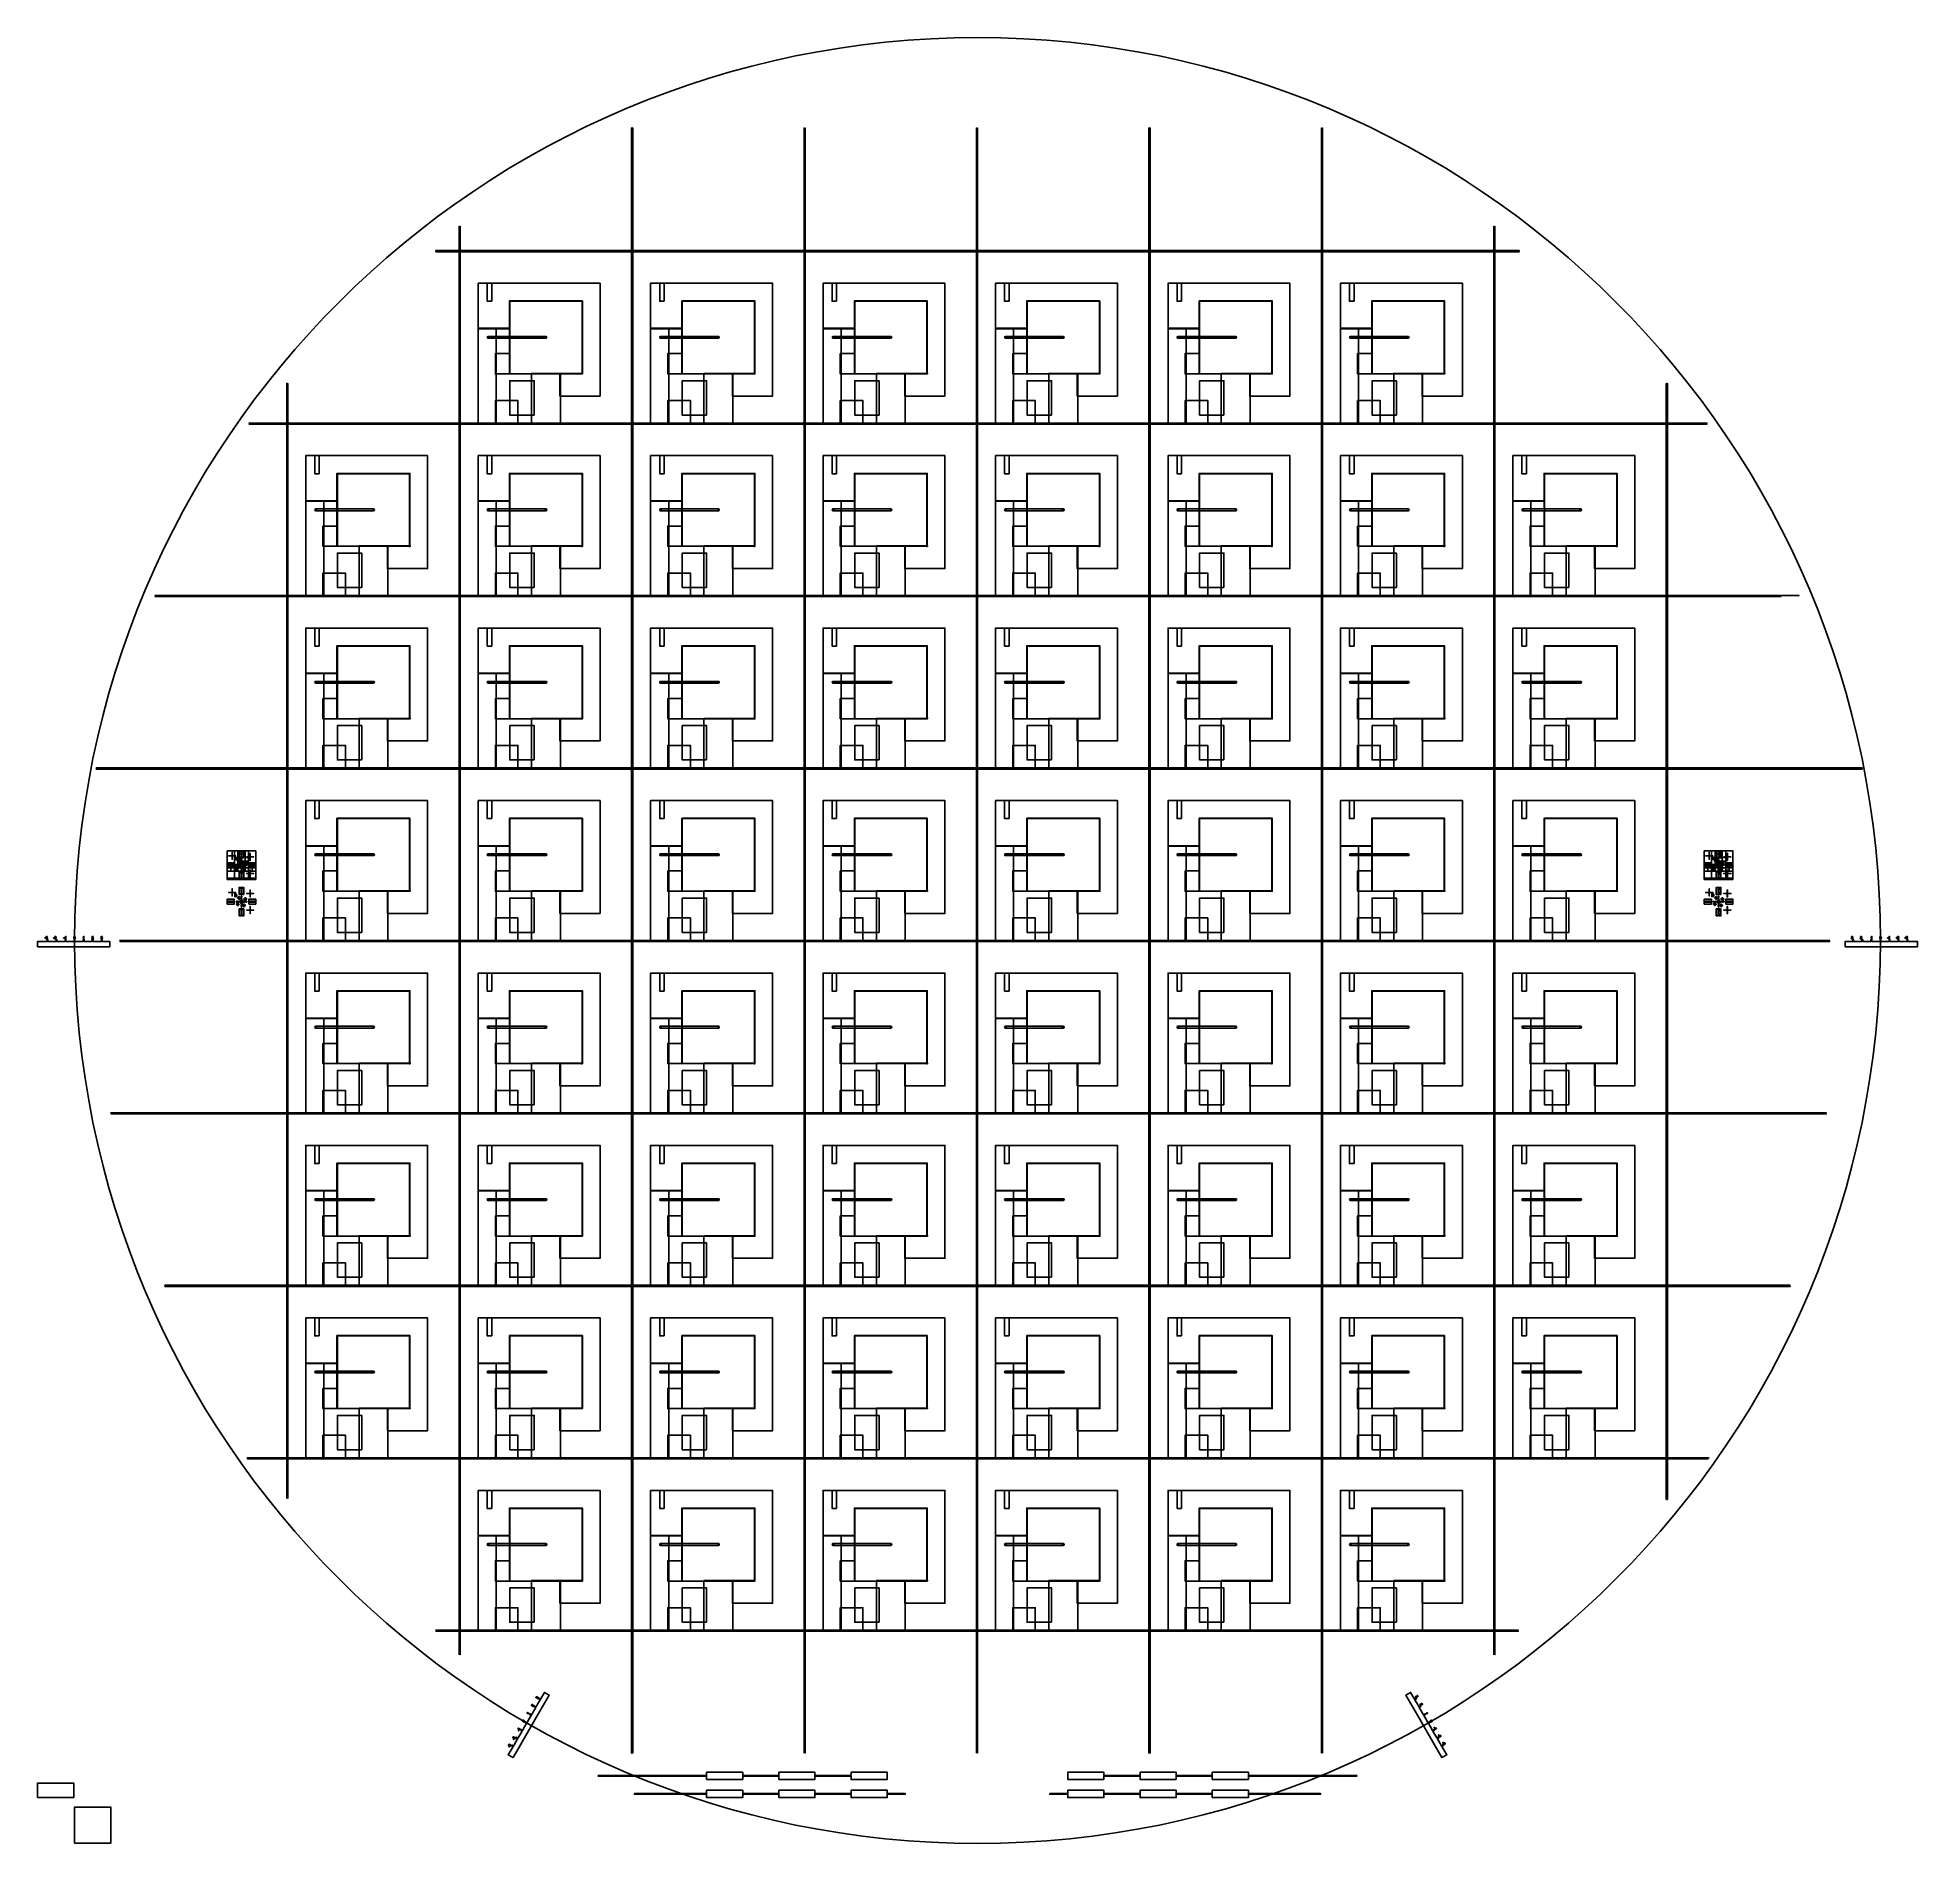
# Model space of a CAD drawing. Extents: x -52 to 52, y -50 to 50.
import ezdxf

# ---------------------------------------------------------------- set-up
doc = ezdxf.new("R2010")
doc.units = 0
for name, color, linetype in [('helperLayer', 6, 'CONTINUOUS'), ('largegap', 4, 'CONTINUOUS'), ('Layer_13', 7, 'CONTINUOUS'), ('smallgap', 3, 'CONTINUOUS'), ('wafersize', 2, 'CONTINUOUS')]:
    doc.layers.add(name, color=color, linetype=linetype)

# ---------------------------------------------------------------- blocks, each defined once
blk = doc.blocks.new('WaferAlign')
at = {"layer": 'largegap', "linetype": 'CONTINUOUS'}
for points in [[(3.53, 47.41), (3.53, 47.51), (3.57, 47.51), (3.57, 47.41), (4, 47.41), (4, 47.11), (3.005, 47.11), (2, 47.11), (0.995, 47.11), (0, 47.11), (0, 47.41), (0.53, 47.41), (0.53, 47.51), (0.57, 47.51), (0.57, 47.41), (0.995, 47.41), (1.03, 47.41), (1.03, 47.51), (1.07, 47.51), (1.07, 47.41), (1.53, 47.41), (1.53, 47.51), (1.57, 47.51), (1.57, 47.41), (2, 47.41), (2.03, 47.41), (2.03, 47.51), (2.07, 47.51), (2.07, 47.41), (2.53, 47.41), (2.53, 47.51), (2.57, 47.51), (2.57, 47.41), (3.005, 47.41), (3.03, 47.41), (3.03, 47.51), (3.07, 47.51), (3.07, 47.41), (3.53, 47.41)], [(0.39587, 47.588436), (0.39587, 47.604781), (0.44581, 47.604781), (0.44581, 47.588436), (0.39587, 47.588436)], [(0.493222, 47.681001), (0.500808, 47.681634), (0.506045, 47.681272), (0.511193, 47.680459), (0.51607, 47.678924), (0.520765, 47.676937), (0.52501, 47.674409), (0.528803, 47.671429), (0.531964, 47.668087), (0.534673, 47.664295), (0.53675, 47.66014), (0.538285, 47.655986), (0.539188, 47.651651), (0.53955, 47.647225), (0.539188, 47.642981), (0.538376, 47.639008), (0.53693, 47.635215), (0.534944, 47.631603), (0.532325, 47.628262), (0.529164, 47.625282), (0.525462, 47.622663), (0.521308, 47.620404), (0.526816, 47.6186), (0.531693, 47.61616), (0.535937, 47.612999), (0.53955, 47.609116), (0.542349, 47.604601), (0.544426, 47.599544), (0.5456, 47.593945), (0.546052, 47.587803), (0.545239, 47.579405), (0.542891, 47.571729), (0.538918, 47.564684), (0.533409, 47.558363), (0.526636, 47.553034), (0.519049, 47.549332), (0.510651, 47.547074), (0.501439, 47.546352), (0.493041, 47.546984), (0.485455, 47.548881), (0.478592, 47.552132), (0.472452, 47.556737), (0.467303, 47.562247), (0.46342, 47.568658), (0.460711, 47.575703), (0.459356, 47.58365), (0.475611, 47.585816), (0.477237, 47.579314), (0.479314, 47.573897), (0.481933, 47.569381), (0.485094, 47.565859), (0.488616, 47.563149), (0.492589, 47.561253), (0.496833, 47.560169), (0.50153, 47.559808), (0.507039, 47.560261), (0.512096, 47.561795), (0.516702, 47.564233), (0.520856, 47.567755), (0.524287, 47.571909), (0.526816, 47.576605), (0.528262, 47.581753), (0.528803, 47.587442), (0.528262, 47.592771), (0.526906, 47.597647), (0.524649, 47.601982), (0.521488, 47.605864), (0.517514, 47.609026), (0.513179, 47.611284), (0.508213, 47.612638), (0.502885, 47.61318), (0.500357, 47.612999), (0.497647, 47.612728), (0.494666, 47.612096), (0.491416, 47.611373), (0.493222, 47.625642), (0.494666, 47.625462), (0.495841, 47.625462), (0.500898, 47.625733), (0.505684, 47.626816), (0.510199, 47.628441), (0.514535, 47.63088), (0.518147, 47.633951), (0.520765, 47.637744), (0.522301, 47.642259), (0.522842, 47.647587), (0.522391, 47.651832), (0.521308, 47.655715), (0.519411, 47.659237), (0.516792, 47.662398), (0.513541, 47.664927), (0.509839, 47.666732), (0.505684, 47.667816), (0.501169, 47.668268), (0.496563, 47.667816), (0.492409, 47.666732), (0.488706, 47.664836), (0.485365, 47.662308), (0.482475, 47.658875), (0.480127, 47.654812), (0.478411, 47.649935), (0.477237, 47.644426), (0.460983, 47.647316), (0.462878, 47.654993), (0.465859, 47.661766), (0.469651, 47.667636), (0.474528, 47.672602), (0.480127, 47.676486), (0.486359, 47.679375), (0.493222, 47.681001)], [(0.878059, 47.588436), (0.878059, 47.604781), (0.927999, 47.604781), (0.927999, 47.588436), (0.878059, 47.588436)], [(0.968457, 47.679105), (0.976405, 47.681001), (0.985435, 47.681634), (0.994465, 47.680911), (0.995, 47.680779), (1.002503, 47.678924), (1.009546, 47.675673), (1.015598, 47.671067), (1.020383, 47.665468), (1.023906, 47.659237), (1.025983, 47.652374), (1.026706, 47.644878), (1.026435, 47.640904), (1.025892, 47.636931), (1.024809, 47.633048), (1.023455, 47.629256), (1.021559, 47.625282), (1.019119, 47.621307), (1.016139, 47.617244), (1.012617, 47.61309), (1.008193, 47.608393), (1.002593, 47.602975), (0.99573, 47.596744), (0.995, 47.59612), (0.987602, 47.589791), (0.980919, 47.584101), (0.975591, 47.579405), (0.971528, 47.575703), (0.968818, 47.573083), (0.966831, 47.570825), (0.965025, 47.568658), (0.9634, 47.566491), (0.961955, 47.564324), (0.995, 47.564324), (1.026887, 47.564324), (1.026887, 47.5487), (0.995, 47.5487), (0.939378, 47.5487), (0.939378, 47.551591), (0.939739, 47.55439), (0.940371, 47.557189), (0.941274, 47.559988), (0.943172, 47.564414), (0.945609, 47.56884), (0.9485, 47.573174), (0.951931, 47.577599), (0.955994, 47.582024), (0.960962, 47.5869), (0.96665, 47.592048), (0.973243, 47.597647), (0.983087, 47.605956), (0.991304, 47.61345), (0.995, 47.617198), (0.997717, 47.619953), (1.002413, 47.625642), (1.005664, 47.6307), (1.008103, 47.635667), (1.009457, 47.640543), (1.009998, 47.645239), (1.009546, 47.649845), (1.008193, 47.65409), (1.006025, 47.657972), (1.003045, 47.661496), (0.999342, 47.664384), (0.995097, 47.666461), (0.995, 47.666487), (0.990312, 47.667726), (0.985073, 47.668178), (0.979475, 47.667726), (0.974507, 47.666372), (0.970082, 47.664203), (0.96629, 47.661133), (0.963129, 47.65725), (0.960962, 47.652735), (0.959607, 47.647497), (0.959156, 47.641627), (0.942448, 47.643343), (0.943894, 47.652103), (0.946512, 47.659779), (0.950305, 47.66628), (0.955362, 47.671789), (0.961413, 47.676034), (0.968457, 47.679105)], [(1.439683, 47.588436), (1.439683, 47.604781), (1.489623, 47.604781), (1.489623, 47.588436), (1.439683, 47.588436)], [(1.551303, 47.677298), (1.553832, 47.681634), (1.564308, 47.681634), (1.564308, 47.5487), (1.548052, 47.5487), (1.548052, 47.652283), (1.544801, 47.649484), (1.541188, 47.646684), (1.537125, 47.643884), (1.532609, 47.641084), (1.527913, 47.638376), (1.523578, 47.636119), (1.519424, 47.634221), (1.515541, 47.632687), (1.515541, 47.6484), (1.522134, 47.651741), (1.528274, 47.655444), (1.534054, 47.659508), (1.539384, 47.663932), (1.544079, 47.668448), (1.548052, 47.672873), (1.551303, 47.677298)], [(2.046099, 47.681619), (2.04628, 47.681634), (2.051428, 47.681362), (2.056214, 47.680549), (2.060729, 47.679195), (2.064973, 47.677298), (2.068767, 47.67486), (2.072288, 47.67206), (2.075449, 47.668719), (2.078248, 47.664927), (2.080686, 47.660681), (2.082855, 47.655986), (2.08475, 47.650838), (2.086467, 47.645239), (2.087731, 47.638918), (2.088633, 47.631603), (2.089176, 47.623295), (2.089447, 47.613993), (2.089085, 47.602885), (2.088183, 47.59286), (2.086738, 47.58401), (2.084661, 47.576334), (2.081951, 47.569561), (2.078609, 47.563601), (2.074727, 47.558454), (2.070301, 47.554209), (2.065244, 47.550777), (2.059555, 47.548339), (2.053233, 47.546894), (2.04628, 47.546442), (2.037159, 47.547255), (2.029122, 47.549875), (2.022168, 47.554119), (2.016207, 47.560169), (2.010428, 47.569652), (2.006364, 47.581843), (2.003925, 47.596564), (2.003112, 47.613993), (2.003384, 47.6251), (2.004287, 47.635124), (2.005732, 47.643976), (2.007899, 47.651741), (2.010608, 47.658424), (2.01386, 47.664384), (2.017742, 47.669532), (2.022257, 47.673866), (2.027315, 47.677208), (2.033004, 47.679646), (2.039326, 47.681092), (2.046099, 47.681619), (2.046099, 47.668178), (2.040771, 47.667545), (2.035985, 47.665739), (2.031831, 47.662759), (2.028218, 47.658696), (2.024516, 47.651289), (2.021896, 47.641447), (2.02027, 47.628984), (2.019819, 47.613993), (2.02027, 47.599002), (2.021717, 47.58681), (2.024064, 47.577328), (2.027405, 47.570554), (2.031379, 47.565768), (2.035895, 47.562427), (2.040861, 47.56044), (2.04628, 47.559808), (2.051608, 47.56044), (2.056575, 47.562517), (2.061, 47.565859), (2.065064, 47.570645), (2.068405, 47.577417), (2.070753, 47.5869), (2.072199, 47.599093), (2.07274, 47.613993), (2.072199, 47.628893), (2.070753, 47.641176), (2.068405, 47.650658), (2.065064, 47.657431), (2.061, 47.662126), (2.056484, 47.665468), (2.051517, 47.667455), (2.046099, 47.668178), (2.046099, 47.681619), (2.046099, 47.681619)], [(2.55137, 47.677298), (2.553899, 47.681634), (2.564375, 47.681634), (2.564375, 47.5487), (2.54812, 47.5487), (2.54812, 47.652283), (2.544869, 47.649484), (2.541256, 47.646684), (2.537192, 47.643884), (2.532677, 47.641084), (2.527981, 47.638376), (2.523647, 47.636119), (2.519492, 47.634221), (2.515609, 47.632687), (2.515609, 47.6484), (2.522201, 47.651741), (2.528343, 47.655444), (2.534121, 47.659508), (2.539449, 47.663932), (2.544146, 47.668448), (2.54812, 47.672873), (2.55137, 47.677298)], [(3.030183, 47.679105), (3.038129, 47.681001), (3.04716, 47.681634), (3.056191, 47.680911), (3.064228, 47.678924), (3.071272, 47.675673), (3.077322, 47.671067), (3.082109, 47.665468), (3.08563, 47.659237), (3.087707, 47.652374), (3.088431, 47.644878), (3.088159, 47.640904), (3.087618, 47.636931), (3.086535, 47.633048), (3.085179, 47.629256), (3.083283, 47.625282), (3.080845, 47.621307), (3.077865, 47.617244), (3.074343, 47.61309), (3.069917, 47.608393), (3.064319, 47.602975), (3.057455, 47.596744), (3.049327, 47.589791), (3.042645, 47.584101), (3.037317, 47.579405), (3.033253, 47.575703), (3.030543, 47.573083), (3.028556, 47.570825), (3.026751, 47.568658), (3.025125, 47.566491), (3.02368, 47.564324), (3.088611, 47.564324), (3.088611, 47.5487), (3.005, 47.5487), (3.001103, 47.5487), (3.001103, 47.551591), (3.001464, 47.55439), (3.002097, 47.557189), (3.003, 47.559988), (3.004896, 47.564414), (3.005, 47.564603), (3.007335, 47.56884), (3.010224, 47.573174), (3.013656, 47.577599), (3.01772, 47.582024), (3.022686, 47.5869), (3.028376, 47.592048), (3.034969, 47.597647), (3.044811, 47.605956), (3.053031, 47.61345), (3.059442, 47.619953), (3.064137, 47.625642), (3.067388, 47.6307), (3.069828, 47.635667), (3.071182, 47.640543), (3.071724, 47.645239), (3.071272, 47.649845), (3.069917, 47.65409), (3.067751, 47.657972), (3.06477, 47.661496), (3.061068, 47.664384), (3.056823, 47.666461), (3.052037, 47.667726), (3.046799, 47.668178), (3.0412, 47.667726), (3.036233, 47.666372), (3.031808, 47.664203), (3.028014, 47.661133), (3.024855, 47.65725), (3.022686, 47.652735), (3.021332, 47.647497), (3.02088, 47.641627), (3.005, 47.643258), (3.004174, 47.643343), (3.005, 47.648354), (3.005618, 47.652103), (3.008238, 47.659779), (3.01203, 47.66628), (3.017087, 47.671789), (3.023138, 47.676034), (3.030183, 47.679105)], [(3.53717, 47.681001), (3.544756, 47.681634), (3.549993, 47.681272), (3.555141, 47.680459), (3.560017, 47.678924), (3.564713, 47.676937), (3.568959, 47.674409), (3.57275, 47.671429), (3.575912, 47.668087), (3.578621, 47.664295), (3.580698, 47.66014), (3.582233, 47.655986), (3.583136, 47.651651), (3.583497, 47.647225), (3.583136, 47.642981), (3.582324, 47.639008), (3.580878, 47.635215), (3.578892, 47.631603), (3.576273, 47.628262), (3.573112, 47.625282), (3.56941, 47.622663), (3.565256, 47.620404), (3.570764, 47.6186), (3.575641, 47.61616), (3.579885, 47.612999), (3.583497, 47.609116), (3.586297, 47.604601), (3.588375, 47.599544), (3.589548, 47.593945), (3.59, 47.587803), (3.589187, 47.579405), (3.586839, 47.571729), (3.582865, 47.564684), (3.577356, 47.558363), (3.570584, 47.553034), (3.562998, 47.549332), (3.554599, 47.547074), (3.545388, 47.546352), (3.536989, 47.546984), (3.53, 47.548732), (3.529403, 47.548881), (3.522539, 47.552132), (3.516399, 47.556737), (3.511252, 47.562247), (3.507368, 47.568658), (3.504659, 47.575703), (3.503304, 47.58365), (3.51956, 47.585816), (3.521186, 47.579314), (3.523263, 47.573897), (3.525881, 47.569381), (3.529042, 47.565859), (3.532564, 47.563149), (3.536537, 47.561253), (3.540783, 47.560169), (3.545479, 47.559808), (3.550987, 47.560261), (3.556044, 47.561795), (3.560649, 47.564233), (3.564805, 47.567755), (3.568236, 47.571909), (3.570764, 47.576605), (3.57221, 47.581753), (3.57275, 47.587442), (3.57221, 47.592771), (3.570855, 47.597647), (3.568597, 47.601982), (3.565436, 47.605864), (3.561463, 47.609026), (3.557128, 47.611284), (3.552161, 47.612638), (3.546833, 47.61318), (3.544304, 47.612999), (3.541595, 47.612728), (3.538615, 47.612096), (3.535364, 47.611373), (3.53717, 47.625642), (3.537892, 47.625552), (3.538615, 47.625462), (3.539788, 47.625462), (3.544846, 47.625733), (3.549632, 47.626816), (3.554148, 47.628441), (3.558482, 47.63088), (3.562095, 47.633951), (3.564713, 47.637744), (3.566249, 47.642259), (3.566791, 47.647587), (3.566339, 47.651832), (3.565256, 47.655715), (3.563359, 47.659237), (3.56074, 47.662398), (3.557489, 47.664927), (3.553786, 47.666732), (3.549632, 47.667816), (3.545116, 47.668268), (3.54051, 47.667816), (3.536357, 47.666732), (3.532654, 47.664836), (3.529314, 47.662308), (3.526423, 47.658875), (3.524075, 47.654812), (3.52236, 47.649935), (3.521186, 47.644426), (3.50493, 47.647316), (3.506826, 47.654993), (3.509806, 47.661766), (3.5136, 47.667636), (3.518476, 47.672602), (3.524075, 47.676486), (3.530306, 47.679375), (3.53717, 47.681001)], [(103.53, 47.41), (103.53, 47.51), (103.57, 47.51), (103.57, 47.41), (104.1, 47.41), (104.1, 47.11), (103.105, 47.11), (102.1, 47.11), (101.095, 47.11), (100.5925, 47.11), (100.1, 47.11), (100.1, 47.41), (100.53, 47.41), (100.53, 47.51), (100.57, 47.51), (100.57, 47.41), (100.5925, 47.41), (101.03, 47.41), (101.03, 47.51), (101.07, 47.51), (101.07, 47.41), (101.095, 47.41), (101.53, 47.41), (101.53, 47.51), (101.57, 47.51), (101.57, 47.41), (102.03, 47.41), (102.03, 47.51), (102.07, 47.51), (102.07, 47.41), (102.1, 47.41), (102.53, 47.41), (102.53, 47.51), (102.57, 47.51), (102.57, 47.41), (103.03, 47.41), (103.03, 47.51), (103.07, 47.51), (103.07, 47.41), (103.105, 47.41), (103.53, 47.41)], [(100.471632, 47.681001), (100.479218, 47.681633), (100.484456, 47.681272), (100.489603, 47.680459), (100.49448, 47.678924), (100.499176, 47.676937), (100.50342, 47.674408), (100.507213, 47.671428), (100.510374, 47.668087), (100.513083, 47.664294), (100.51516, 47.66014), (100.516695, 47.655986), (100.517599, 47.651651), (100.51796, 47.647226), (100.517599, 47.642981), (100.516786, 47.639008), (100.515341, 47.635215), (100.513354, 47.631602), (100.510735, 47.628261), (100.507574, 47.625281), (100.503872, 47.622662), (100.499718, 47.620404), (100.505226, 47.618598), (100.510103, 47.61616), (100.514347, 47.612999), (100.51796, 47.609116), (100.520759, 47.6046), (100.522836, 47.599543), (100.52401, 47.593944), (100.524462, 47.587803), (100.523649, 47.579405), (100.521301, 47.571728), (100.517328, 47.564684), (100.511819, 47.558363), (100.505046, 47.553035), (100.49746, 47.549332), (100.489061, 47.547074), (100.47985, 47.546352), (100.471451, 47.546984), (100.463865, 47.548881), (100.457002, 47.552132), (100.450861, 47.556737), (100.445714, 47.562246), (100.44183, 47.568658), (100.439121, 47.575702), (100.437766, 47.583649), (100.454022, 47.585816), (100.455647, 47.579314), (100.457724, 47.573896), (100.460343, 47.56938), (100.463504, 47.565858), (100.467026, 47.563149), (100.471, 47.561253), (100.475244, 47.560169), (100.47994, 47.559808), (100.485449, 47.560259), (100.490506, 47.561795), (100.495112, 47.564233), (100.499266, 47.567755), (100.502698, 47.571909), (100.505226, 47.576605), (100.506671, 47.581753), (100.507213, 47.587442), (100.506671, 47.59277), (100.505317, 47.597647), (100.503059, 47.601982), (100.499898, 47.605865), (100.495925, 47.609026), (100.49159, 47.611283), (100.486623, 47.612638), (100.481295, 47.61318), (100.478766, 47.612999), (100.476057, 47.612728), (100.473077, 47.612096), (100.469826, 47.611374), (100.471632, 47.625642), (100.472354, 47.625552), (100.473077, 47.625462), (100.474251, 47.625462), (100.479308, 47.625733), (100.484094, 47.626816), (100.48861, 47.628442), (100.492944, 47.63088), (100.496557, 47.63395), (100.499176, 47.637743), (100.500711, 47.642259), (100.501253, 47.647587), (100.500801, 47.651831), (100.499718, 47.655715), (100.497821, 47.659237), (100.495202, 47.662397), (100.491951, 47.664926), (100.488248, 47.666732), (100.484094, 47.667816), (100.479579, 47.668267), (100.474973, 47.667816), (100.470819, 47.666732), (100.467116, 47.664836), (100.463775, 47.662307), (100.460885, 47.658875), (100.458537, 47.654812), (100.456821, 47.649935), (100.455647, 47.644426), (100.439392, 47.647316), (100.441288, 47.654992), (100.444269, 47.661765), (100.448062, 47.667635), (100.452938, 47.672602), (100.458537, 47.676485), (100.464768, 47.679375), (100.471632, 47.681001)], [(100.964712, 47.679104), (100.972659, 47.681001), (100.98169, 47.681633), (100.990721, 47.68091), (100.998758, 47.678924), (101.005802, 47.675673), (101.011853, 47.671067), (101.016639, 47.665468), (101.020161, 47.659237), (101.022238, 47.652373), (101.022961, 47.644878), (101.02269, 47.640904), (101.022148, 47.636931), (101.021064, 47.633047), (101.019709, 47.629255), (101.017813, 47.625281), (101.015375, 47.621307), (101.012395, 47.617244), (101.008873, 47.613089), (101.004447, 47.608393), (100.998848, 47.602975), (100.991985, 47.596744), (100.983857, 47.58979), (100.977174, 47.584101), (100.971846, 47.579405), (100.967782, 47.575702), (100.965073, 47.573083), (100.963086, 47.570825), (100.96128, 47.568658), (100.959655, 47.566491), (100.95821, 47.564323), (101.023141, 47.564323), (101.023141, 47.5487), (100.935633, 47.5487), (100.935633, 47.55159), (100.935994, 47.554389), (100.936626, 47.557189), (100.937529, 47.559988), (100.939426, 47.564414), (100.941864, 47.568839), (100.944754, 47.573173), (100.948186, 47.577598), (100.95225, 47.582024), (100.957216, 47.5869), (100.962906, 47.592048), (100.969498, 47.597647), (100.979342, 47.605955), (100.98756, 47.613451), (100.993972, 47.619953), (100.998668, 47.625642), (101.001919, 47.630699), (101.004357, 47.635666), (101.005712, 47.640543), (101.006254, 47.645239), (101.005802, 47.649845), (101.004447, 47.654089), (101.00228, 47.657972), (100.9993, 47.661494), (100.995597, 47.664384), (100.991353, 47.666461), (100.986567, 47.667726), (100.981329, 47.668177), (100.97573, 47.667726), (100.970763, 47.666371), (100.966338, 47.664204), (100.962545, 47.661133), (100.959384, 47.65725), (100.957216, 47.652734), (100.955862, 47.647497), (100.95541, 47.641627), (100.938703, 47.643343), (100.940148, 47.652102), (100.942767, 47.659778), (100.94656, 47.666281), (100.951617, 47.671789), (100.957668, 47.676034), (100.964712, 47.679104)], [(101.565403, 47.677298), (101.567931, 47.681633), (101.578407, 47.681633), (101.578407, 47.5487), (101.562152, 47.5487), (101.562152, 47.652283), (101.558901, 47.649483), (101.555288, 47.646684), (101.551225, 47.643884), (101.546709, 47.641085), (101.542013, 47.638376), (101.537678, 47.636118), (101.533524, 47.634221), (101.529641, 47.632686), (101.529641, 47.6484), (101.536233, 47.651741), (101.542374, 47.655444), (101.548154, 47.659508), (101.553482, 47.663933), (101.558178, 47.668448), (101.562152, 47.672873), (101.565403, 47.677298)], [(102.060199, 47.681619), (102.060379, 47.681633), (102.065527, 47.681362), (102.070313, 47.680549), (102.074829, 47.679195), (102.079073, 47.677298), (102.082866, 47.67486), (102.086388, 47.67206), (102.089549, 47.668719), (102.092348, 47.664926), (102.094787, 47.660682), (102.096954, 47.655986), (102.098851, 47.650838), (102.1, 47.647087), (102.100566, 47.645239), (102.101831, 47.638917), (102.102734, 47.631602), (102.103276, 47.623294), (102.103547, 47.613992), (102.103185, 47.602885), (102.102282, 47.59286), (102.100837, 47.58401), (102.1, 47.580917), (102.09876, 47.576334), (102.096051, 47.569561), (102.09271, 47.563601), (102.088826, 47.558453), (102.084401, 47.554209), (102.079344, 47.550777), (102.073655, 47.548339), (102.067333, 47.546894), (102.060379, 47.546442), (102.051258, 47.547255), (102.043221, 47.549874), (102.036267, 47.554118), (102.030307, 47.560169), (102.024527, 47.569651), (102.020463, 47.581843), (102.018025, 47.596563), (102.017212, 47.613992), (102.017483, 47.6251), (102.018386, 47.635124), (102.019831, 47.643975), (102.021999, 47.651741), (102.024708, 47.658424), (102.027959, 47.664384), (102.031842, 47.669532), (102.036358, 47.673866), (102.041415, 47.677208), (102.047104, 47.679646), (102.053426, 47.681091), (102.060199, 47.681619), (102.060199, 47.668177), (102.054871, 47.667545), (102.050084, 47.665739), (102.04593, 47.662759), (102.042318, 47.658695), (102.038615, 47.65129), (102.035996, 47.641446), (102.034371, 47.628984), (102.033919, 47.613992), (102.034371, 47.599001), (102.035816, 47.58681), (102.038164, 47.577328), (102.041505, 47.570554), (102.045479, 47.565768), (102.049994, 47.562427), (102.054961, 47.56044), (102.060379, 47.559808), (102.065708, 47.56044), (102.070675, 47.562517), (102.0751, 47.565858), (102.079164, 47.570645), (102.082505, 47.577418), (102.084853, 47.5869), (102.086298, 47.599092), (102.08684, 47.613992), (102.086298, 47.628893), (102.084853, 47.641175), (102.082505, 47.650657), (102.079164, 47.657431), (102.0751, 47.662126), (102.070584, 47.665468), (102.065617, 47.667455), (102.060199, 47.668177), (102.060199, 47.681619), (102.060199, 47.681619)], [(102.436005, 47.588435), (102.436005, 47.604781), (102.485946, 47.604781), (102.485946, 47.588435), (102.436005, 47.588435)], [(102.547626, 47.677298), (102.550154, 47.681633), (102.56063, 47.681633), (102.56063, 47.5487), (102.544375, 47.5487), (102.544375, 47.652283), (102.541124, 47.649483), (102.537511, 47.646684), (102.533447, 47.643884), (102.528932, 47.641085), (102.524236, 47.638376), (102.519901, 47.636118), (102.515747, 47.634221), (102.511864, 47.632686), (102.511864, 47.6484), (102.518456, 47.651741), (102.524597, 47.655444), (102.530377, 47.659508), (102.535705, 47.663933), (102.540401, 47.668448), (102.544375, 47.672873), (102.547626, 47.677298)], [(102.918194, 47.588435), (102.918194, 47.604781), (102.968135, 47.604781), (102.968135, 47.588435), (102.918194, 47.588435)], [(103.008592, 47.679104), (103.016539, 47.681001), (103.02557, 47.681633), (103.034601, 47.68091), (103.042638, 47.678924), (103.049682, 47.675673), (103.055733, 47.671067), (103.060519, 47.665468), (103.064041, 47.659237), (103.066118, 47.652373), (103.066841, 47.644878), (103.06657, 47.640904), (103.066028, 47.636931), (103.064944, 47.633047), (103.06359, 47.629255), (103.061693, 47.625281), (103.059255, 47.621307), (103.056275, 47.617244), (103.052753, 47.613089), (103.048328, 47.608393), (103.042729, 47.602975), (103.035865, 47.596744), (103.027738, 47.58979), (103.021055, 47.584101), (103.015727, 47.579405), (103.011663, 47.575702), (103.008954, 47.573083), (103.006967, 47.570825), (103.005161, 47.568658), (103.003535, 47.566491), (103.00209, 47.564323), (103.067021, 47.564323), (103.067021, 47.5487), (102.979513, 47.5487), (102.979513, 47.55159), (102.979875, 47.554389), (102.980507, 47.557189), (102.98141, 47.559988), (102.983306, 47.564414), (102.985745, 47.568839), (102.988634, 47.573173), (102.992066, 47.577598), (102.99613, 47.582024), (103.001097, 47.5869), (103.006786, 47.592048), (103.013379, 47.597647), (103.023222, 47.605955), (103.03144, 47.613451), (103.037852, 47.619953), (103.042548, 47.625642), (103.045799, 47.630699), (103.048237, 47.635666), (103.049592, 47.640543), (103.050134, 47.645239), (103.049682, 47.649845), (103.048328, 47.654089), (103.04616, 47.657972), (103.04318, 47.661494), (103.039478, 47.664384), (103.035233, 47.666461), (103.030447, 47.667726), (103.025209, 47.668177), (103.01961, 47.667726), (103.014643, 47.666371), (103.010218, 47.664204), (103.006425, 47.661133), (103.003264, 47.65725), (103.001097, 47.652734), (102.999742, 47.647497), (102.999291, 47.641627), (102.982584, 47.643343), (102.984029, 47.652102), (102.986648, 47.659778), (102.990441, 47.666281), (102.995498, 47.671789), (103.001548, 47.676034), (103.008592, 47.679104)], [(103.400383, 47.588435), (103.400383, 47.604781), (103.450324, 47.604781), (103.450324, 47.588435), (103.400383, 47.588435)], [(103.497735, 47.681001), (103.505321, 47.681633), (103.510559, 47.681272), (103.515706, 47.680459), (103.520583, 47.678924), (103.525279, 47.676937), (103.529523, 47.674408), (103.533316, 47.671428), (103.536477, 47.668087), (103.539186, 47.664294), (103.541263, 47.66014), (103.542799, 47.655986), (103.543702, 47.651651), (103.544063, 47.647226), (103.543702, 47.642981), (103.542889, 47.639008), (103.541444, 47.635215), (103.539457, 47.631602), (103.536838, 47.628261), (103.533678, 47.625281), (103.529975, 47.622662), (103.525821, 47.620404), (103.53133, 47.618598), (103.536206, 47.61616), (103.540451, 47.612999), (103.544063, 47.609116), (103.546862, 47.6046), (103.54894, 47.599543), (103.550114, 47.593944), (103.550565, 47.587803), (103.549752, 47.579405), (103.547404, 47.571728), (103.543431, 47.564684), (103.537922, 47.558363), (103.531149, 47.553035), (103.53, 47.552474), (103.523563, 47.549332), (103.515164, 47.547074), (103.505953, 47.546352), (103.497554, 47.546984), (103.489969, 47.548881), (103.483105, 47.552132), (103.476964, 47.556737), (103.471817, 47.562246), (103.467934, 47.568658), (103.465224, 47.575702), (103.46387, 47.583649), (103.480125, 47.585816), (103.481751, 47.579314), (103.483828, 47.573896), (103.486447, 47.56938), (103.489607, 47.565858), (103.493129, 47.563149), (103.497103, 47.561253), (103.501347, 47.560169), (103.506043, 47.559808), (103.511552, 47.560259), (103.516609, 47.561795), (103.521215, 47.564233), (103.525369, 47.567755), (103.528801, 47.571909), (103.53133, 47.576605), (103.532774, 47.581753), (103.533316, 47.587442), (103.532774, 47.59277), (103.53142, 47.597647), (103.529162, 47.601982), (103.526001, 47.605865), (103.522028, 47.609026), (103.517693, 47.611283), (103.512726, 47.612638), (103.507398, 47.61318), (103.504869, 47.612999), (103.50216, 47.612728), (103.49918, 47.612096), (103.495929, 47.611374), (103.497735, 47.625642), (103.498458, 47.625552), (103.49918, 47.625462), (103.500354, 47.625462), (103.505411, 47.625733), (103.510198, 47.626816), (103.514713, 47.628442), (103.519048, 47.63088), (103.52266, 47.63395), (103.525279, 47.637743), (103.526814, 47.642259), (103.527356, 47.647587), (103.526904, 47.651831), (103.525821, 47.655715), (103.523924, 47.659237), (103.521305, 47.662397), (103.518054, 47.664926), (103.514352, 47.666732), (103.510198, 47.667816), (103.505682, 47.668267), (103.501076, 47.667816), (103.496922, 47.666732), (103.49322, 47.664836), (103.489878, 47.662307), (103.486988, 47.658875), (103.48464, 47.654812), (103.482925, 47.649935), (103.481751, 47.644426), (103.465495, 47.647316), (103.467392, 47.654992), (103.470372, 47.661765), (103.474165, 47.667635), (103.479041, 47.672602), (103.48464, 47.676485), (103.490872, 47.679375), (103.497735, 47.681001)], [(27.853301, 5.450089), (28.068301, 5.82248), (28.328109, 5.67248), (27.69122, 4.569355), (26.733907, 2.91124), (26.328109, 2.208378), (26.068301, 2.358378), (26.333301, 2.817371), (26.246699, 2.867371), (26.266699, 2.902013), (26.353301, 2.852013), (26.387496, 2.91124), (26.5833, 3.250383), (26.496699, 3.300383), (26.516699, 3.335025), (26.603301, 3.285025), (26.807842, 3.6393), (26.833301, 3.683396), (26.746699, 3.733396), (26.766699, 3.768038), (26.853301, 3.718038), (27.083301, 4.116409), (26.996699, 4.166409), (27.016699, 4.201051), (27.103301, 4.151051), (27.228187, 4.36736), (27.333301, 4.549422), (27.246699, 4.599422), (27.266699, 4.634064), (27.353301, 4.584064), (27.5833, 4.982434), (27.496699, 5.032434), (27.516699, 5.067076), (27.603301, 5.017076), (27.69122, 5.169356), (27.833301, 5.415447), (27.746699, 5.465447), (27.766699, 5.500089), (27.853301, 5.450089)], [(27.632747, 5.584252), (27.637386, 5.584702), (27.642023, 5.584423), (27.646388, 5.583676), (27.650593, 5.58229), (27.654607, 5.58039), (27.658102, 5.577955), (27.661137, 5.575265), (27.663698, 5.572117), (27.665833, 5.568591), (27.667417, 5.564652), (27.668418, 5.560424), (27.668835, 5.555909), (27.668714, 5.551182), (27.67303, 5.55505), (27.677582, 5.558054), (27.682441, 5.560149), (27.68761, 5.561335), (27.69122, 5.561449), (27.69292, 5.561503), (27.698339, 5.560774), (27.703774, 5.55899), (27.709319, 5.55631), (27.716186, 5.551407), (27.721659, 5.545536), (27.725773, 5.538572), (27.728493, 5.53064), (27.729722, 5.522111), (27.729135, 5.513691), (27.726891, 5.505288), (27.722911, 5.49695), (27.718164, 5.489992), (27.712728, 5.484371), (27.706481, 5.480052), (27.699423, 5.477037), (27.692078, 5.475335), (27.69122, 5.475317), (27.684583, 5.475177), (27.677128, 5.476353), (27.669568, 5.479153), (27.67582, 5.494314), (27.682264, 5.492471), (27.687994, 5.491561), (27.69122, 5.491567), (27.693214, 5.491571), (27.697844, 5.492547), (27.701952, 5.494242), (27.705581, 5.496735), (27.708643, 5.49987), (27.711303, 5.503757), (27.713665, 5.508753), (27.714865, 5.5139), (27.715056, 5.519107), (27.714084, 5.524467), (27.712202, 5.529515), (27.709399, 5.534053), (27.705664, 5.537879), (27.701007, 5.541191), (27.696122, 5.543388), (27.691222, 5.544652), (27.69122, 5.544652), (27.686338, 5.544864), (27.681396, 5.544068), (27.676671, 5.542208), (27.672548, 5.539583), (27.668892, 5.535958), (27.665759, 5.531615), (27.664651, 5.529335), (27.663531, 5.526853), (27.662589, 5.523956), (27.661589, 5.520779), (27.650135, 5.529478), (27.650574, 5.530058), (27.651013, 5.530639), (27.651329, 5.531187), (27.6516, 5.531655), (27.653894, 5.536171), (27.655349, 5.540857), (27.6562, 5.545581), (27.656255, 5.550554), (27.655402, 5.555218), (27.653426, 5.559382), (27.650284, 5.562969), (27.64594, 5.566103), (27.642038, 5.567834), (27.638134, 5.568838), (27.634135, 5.568956), (27.630088, 5.568268), (27.626273, 5.566717), (27.622858, 5.564413), (27.619842, 5.561357), (27.617193, 5.557672), (27.615281, 5.553457), (27.614143, 5.549319), (27.613934, 5.545164), (27.614453, 5.541007), (27.615981, 5.536787), (27.618325, 5.532722), (27.621691, 5.528798), (27.625875, 5.525027), (27.615245, 5.512394), (27.609544, 5.517875), (27.605169, 5.523842), (27.601982, 5.530063), (27.600119, 5.536768), (27.599555, 5.543559), (27.600169, 5.5504), (27.602193, 5.557157), (27.605437, 5.564043), (27.608369, 5.568398), (27.611647, 5.57245), (27.615415, 5.575905), (27.619484, 5.578978), (27.623796, 5.581391), (27.628272, 5.583184), (27.632747, 5.584252)], [(76.408781, 4.569354), (75.771891, 5.67248), (76.031699, 5.82248), (76.246699, 5.450089), (76.333301, 5.500089), (76.353301, 5.465447), (76.266699, 5.415447), (76.408781, 5.169354), (76.496699, 5.017076), (76.583301, 5.067076), (76.603301, 5.032434), (76.5167, 4.982434), (76.746699, 4.584064), (76.833301, 4.634064), (76.853301, 4.599422), (76.766699, 4.549422), (76.871813, 4.36736), (76.996699, 4.151051), (77.083301, 4.201051), (77.103301, 4.166409), (77.016699, 4.116409), (77.246699, 3.718038), (77.333301, 3.768038), (77.353301, 3.733396), (77.266699, 3.683396), (77.292158, 3.6393), (77.496699, 3.285025), (77.583301, 3.335025), (77.603301, 3.300383), (77.5167, 3.250383), (77.662429, 2.997973), (77.712504, 2.91124), (77.746699, 2.852013), (77.833301, 2.902013), (77.853301, 2.867371), (77.766699, 2.817371), (78.031699, 2.358378), (77.771891, 2.208378), (77.366093, 2.91124), (76.408781, 4.569354)], [(76.391292, 5.64596), (76.398648, 5.646765), (76.405628, 5.646415), (76.408781, 5.645601), (76.412368, 5.644676), (76.41853, 5.641769), (76.424148, 5.637817), (76.428988, 5.632686), (76.433329, 5.626432), (76.435635, 5.621716), (76.437505, 5.616852), (76.438614, 5.611861), (76.439241, 5.6068), (76.439173, 5.60186), (76.438489, 5.597085), (76.437176, 5.592677), (76.435245, 5.588435), (76.432686, 5.584559), (76.429856, 5.581153), (76.426554, 5.578202), (76.422902, 5.575677), (76.419046, 5.573867), (76.415198, 5.572585), (76.411191, 5.57194), (76.408781, 5.57189), (76.407069, 5.571854), (76.402866, 5.572452), (76.398705, 5.573699), (76.394585, 5.575596), (76.390553, 5.578064), (76.391743, 5.572391), (76.39207, 5.566949), (76.391455, 5.561693), (76.389898, 5.556622), (76.387387, 5.55194), (76.384046, 5.547613), (76.379784, 5.543797), (76.374692, 5.540335), (76.367012, 5.53684), (76.35919, 5.535035), (76.351103, 5.534954), (76.342874, 5.536564), (76.334874, 5.539766), (76.327874, 5.544484), (76.321719, 5.550629), (76.316488, 5.558244), (76.312836, 5.565834), (76.310686, 5.573352), (76.31007, 5.580921), (76.310987, 5.588542), (76.313185, 5.595754), (76.316796, 5.602324), (76.321541, 5.608192), (76.327746, 5.613339), (76.337751, 5.600344), (76.332932, 5.595686), (76.329279, 5.591178), (76.326677, 5.586652), (76.325208, 5.582154), (76.324623, 5.577749), (76.324968, 5.573359), (76.326151, 5.569142), (76.328186, 5.564895), (76.331331, 5.560349), (76.33519, 5.556738), (76.339604, 5.553968), (76.344732, 5.552131), (76.350045, 5.551236), (76.355376, 5.551395), (76.360557, 5.552717), (76.365755, 5.555092), (76.370098, 5.558226), (76.373644, 5.561837), (76.37627, 5.56596), (76.378052, 5.570639), (76.378803, 5.57566), (76.37859, 5.580543), (76.37728, 5.585522), (76.375085, 5.590407), (76.373664, 5.592507), (76.372075, 5.594717), (76.370038, 5.596982), (76.367787, 5.599437), (76.381046, 5.605006), (76.381329, 5.604336), (76.381613, 5.603665), (76.381929, 5.603118), (76.3822, 5.602648), (76.384963, 5.598404), (76.388294, 5.594801), (76.39196, 5.591703), (76.396238, 5.589169), (76.400704, 5.587575), (76.405298, 5.587203), (76.408781, 5.587895), (76.409976, 5.588132), (76.414862, 5.590326), (76.418311, 5.59284), (76.421133, 5.59572), (76.423235, 5.599124), (76.424662, 5.602972), (76.425227, 5.607052), (76.424939, 5.611162), (76.423801, 5.615301), (76.421934, 5.619437), (76.41924, 5.6232), (76.416225, 5.626256), (76.412731, 5.628514), (76.408871, 5.630143), (76.408781, 5.630159), (76.404453, 5.63093), (76.399761, 5.630932), (76.394679, 5.62998), (76.389321, 5.628242), (76.383696, 5.643764), (76.391292, 5.64596)], [(76.638219, 5.21249), (76.646176, 5.21406), (76.653705, 5.214026), (76.661003, 5.212401), (76.667705, 5.209283), (76.673886, 5.204718), (76.679502, 5.198784), (76.684565, 5.191279), (76.688454, 5.183096), (76.690753, 5.175143), (76.691459, 5.167417), (76.690496, 5.159874), (76.68804, 5.15293), (76.684405, 5.146764), (76.679499, 5.141533), (76.67337, 5.13716), (76.669792, 5.135407), (76.666081, 5.13389), (76.662175, 5.132887), (76.658214, 5.132164), (76.653824, 5.131819), (76.649163, 5.131944), (76.644155, 5.132493), (76.638795, 5.133466), (76.632516, 5.134951), (76.625024, 5.137091), (76.616196, 5.139919), (76.60611, 5.143481), (76.597842, 5.146424), (76.591111, 5.14869), (76.585872, 5.150358), (76.582249, 5.151395), (76.5793, 5.151986), (76.576521, 5.152467), (76.573831, 5.152791), (76.571231, 5.152958), (76.603697, 5.096726), (76.590167, 5.088915), (76.546413, 5.164699), (76.548916, 5.166144), (76.55152, 5.167231), (76.554261, 5.168083), (76.557137, 5.168701), (76.561918, 5.169271), (76.566969, 5.169372), (76.572168, 5.169036), (76.577716, 5.168277), (76.583581, 5.16697), (76.590287, 5.165107), (76.59759, 5.162754), (76.605735, 5.159844), (76.617852, 5.155473), (76.628452, 5.152104), (76.637289, 5.149802), (76.644564, 5.14858), (76.650569, 5.148293), (76.65609, 5.148665), (76.660991, 5.14993), (76.665329, 5.151809), (76.669092, 5.154503), (76.67209, 5.157799), (76.674369, 5.161617), (76.675929, 5.165959), (76.67658, 5.17061), (76.676257, 5.175324), (76.67496, 5.180102), (76.672731, 5.184863), (76.669541, 5.189487), (76.665884, 5.193111), (76.661795, 5.19586), (76.657239, 5.197609), (76.652296, 5.198405), (76.647301, 5.198024), (76.642088, 5.196578), (76.636779, 5.194035), (76.629911, 5.209362), (76.638219, 5.21249)], [(26.886552, 4.285646), (26.886652, 4.285657), (26.891548, 4.285645), (26.896699, 4.285176), (26.902104, 4.284243), (26.907812, 4.282931), (26.913918, 4.280865), (26.920704, 4.277988), (26.92817, 4.274305), (26.936362, 4.269888), (26.9458, 4.264021), (26.954031, 4.258227), (26.960973, 4.252551), (26.966582, 4.246914), (26.971093, 4.241181), (26.974583, 4.235306), (26.9771, 4.229371), (26.978563, 4.223415), (26.979007, 4.21732), (26.978274, 4.211174), (26.976364, 4.204977), (26.973279, 4.198729), (26.968014, 4.191237), (26.961727, 4.185586), (26.954575, 4.181686), (26.946355, 4.179549), (26.935253, 4.179285), (26.922663, 4.181861), (26.908695, 4.18711), (26.893194, 4.19512), (26.883711, 4.200909), (26.875482, 4.206703), (26.868538, 4.212381), (26.862897, 4.21814), (26.858464, 4.223827), (26.854928, 4.229624), (26.852411, 4.23556), (26.850915, 4.241637), (26.85055, 4.247688), (26.851283, 4.253834), (26.853192, 4.260032), (26.856122, 4.266161), (26.856199, 4.266325), (26.859009, 4.270647), (26.862106, 4.274386), (26.865536, 4.277619), (26.869301, 4.280346), (26.873309, 4.282413), (26.877495, 4.284062), (26.881969, 4.285129), (26.886552, 4.285646), (26.886552, 4.270491), (26.880454, 4.269319), (26.875301, 4.267079), (26.871097, 4.263771), (26.867762, 4.25944), (26.865646, 4.25451), (26.864817, 4.249462), (26.865321, 4.244374), (26.867033, 4.239214), (26.871597, 4.232305), (26.87881, 4.225115), (26.888791, 4.217475), (26.901548, 4.209589), (26.914756, 4.202484), (26.926038, 4.197641), (26.935423, 4.194933), (26.94296, 4.194439), (26.949092, 4.195488), (26.954243, 4.197728), (26.958447, 4.201035), (26.961704, 4.205412), (26.96382, 4.210342), (26.964505, 4.215682), (26.963823, 4.221186), (26.961711, 4.227098), (26.957516, 4.233378), (26.950478, 4.240152), (26.940641, 4.247501), (26.928008, 4.25542), (26.914834, 4.262401), (26.903473, 4.26729), (26.894088, 4.269998), (26.886552, 4.270491), (26.886552, 4.285646)], [(27.110009, 4.705936), (27.115247, 4.715009), (27.230371, 4.648542), (27.222244, 4.634464), (27.132538, 4.686256), (27.133337, 4.682041), (27.133955, 4.677512), (27.134348, 4.672592), (27.134515, 4.667282), (27.134512, 4.661861), (27.1343, 4.65698), (27.133866, 4.652432), (27.133253, 4.648303), (27.119645, 4.656159), (27.120048, 4.663538), (27.119912, 4.670709), (27.119282, 4.677745), (27.118114, 4.684571), (27.116552, 4.690897), (27.114707, 4.696551), (27.112499, 4.701578), (27.110009, 4.705936)], [(27.380872, 5.15395), (27.388114, 5.155296), (27.395271, 5.15523), (27.402253, 5.153597), (27.409106, 5.150476), (27.412412, 5.148254), (27.415582, 5.145799), (27.418404, 5.142919), (27.42101, 5.139849), (27.423503, 5.13622), (27.425727, 5.132121), (27.427755, 5.127509), (27.429592, 5.122382), (27.431446, 5.1162), (27.43334, 5.108643), (27.435304, 5.099583), (27.437261, 5.089068), (27.438848, 5.080436), (27.440251, 5.073474), (27.441425, 5.068103), (27.442339, 5.064446), (27.443301, 5.061597), (27.444275, 5.05895), (27.445339, 5.056458), (27.446493, 5.054123), (27.478958, 5.110355), (27.492489, 5.102543), (27.448735, 5.026759), (27.446231, 5.028205), (27.443988, 5.029917), (27.44188, 5.031864), (27.439908, 5.034046), (27.437023, 5.037901), (27.434409, 5.042226), (27.4321, 5.046895), (27.429984, 5.05208), (27.428184, 5.057812), (27.426444, 5.064551), (27.424831, 5.072052), (27.423279, 5.080561), (27.421004, 5.093239), (27.418624, 5.104105), (27.416198, 5.112909), (27.413618, 5.119819), (27.410863, 5.125164), (27.407782, 5.12976), (27.404236, 5.133371), (27.40044, 5.136188), (27.396225, 5.1381), (27.391872, 5.139049), (27.387427, 5.139114), (27.382884, 5.138294), (27.378532, 5.136532), (27.374611, 5.133895), (27.371123, 5.130382), (27.368112, 5.126072), (27.365704, 5.120997), (27.364393, 5.116019), (27.364059, 5.111102), (27.364821, 5.106281), (27.366604, 5.101604), (27.36943, 5.097468), (27.373289, 5.093676), (27.378146, 5.09035), (27.368307, 5.07674), (27.361443, 5.082371), (27.356105, 5.088478), (27.352371, 5.095012), (27.350129, 5.102146), (27.349478, 5.109509), (27.350341, 5.117146), (27.352672, 5.124975), (27.356639, 5.133113), (27.361781, 5.140572), (27.36752, 5.146539), (27.373858, 5.151014), (27.380872, 5.15395)], [(76.919422, 4.689671), (76.916151, 4.692266), (76.92976, 4.700123), (76.935949, 4.696084), (76.942226, 4.692618), (76.948636, 4.689644), (76.955132, 4.687242), (76.96139, 4.685433), (76.967209, 4.684204), (76.972667, 4.683601), (76.977685, 4.683579), (76.982923, 4.674507), (76.8678, 4.60804), (76.859672, 4.622117), (76.949378, 4.673909), (76.945328, 4.675324), (76.941097, 4.677054), (76.936641, 4.679173), (76.931959, 4.681684), (76.927265, 4.684396), (76.923142, 4.687022), (76.919422, 4.689671)], [(77.178832, 4.275399), (77.185974, 4.276394), (77.192761, 4.276559), (77.195014, 4.276281), (77.195014, 4.261279), (77.18675, 4.260783), (77.176915, 4.25813), (77.16531, 4.253306), (77.152101, 4.246201), (77.139344, 4.238314), (77.129509, 4.230967), (77.122471, 4.224193), (77.118275, 4.217913), (77.116117, 4.212078), (77.115481, 4.206497), (77.116244, 4.201202), (77.118406, 4.196194), (77.121618, 4.191895), (77.1259, 4.188632), (77.131006, 4.18647), (77.137183, 4.185344), (77.144719, 4.185838), (77.154105, 4.188545), (77.165386, 4.19339), (77.178561, 4.20037), (77.191195, 4.20829), (77.201109, 4.215683), (77.208146, 4.222457), (77.212342, 4.228737), (77.214376, 4.234604), (77.215013, 4.240186), (77.21425, 4.245481), (77.212166, 4.250535), (77.208955, 4.254833), (77.204997, 4.258075), (77.200339, 4.260183), (77.195014, 4.261279), (77.195014, 4.276281), (77.199161, 4.27577), (77.205172, 4.274026), (77.210595, 4.271318), (77.215551, 4.26761), (77.219963, 4.262857), (77.223807, 4.257256), (77.223909, 4.257107), (77.226249, 4.252513), (77.227938, 4.247962), (77.229023, 4.243374), (77.229502, 4.23875), (77.229287, 4.234246), (77.228623, 4.229796), (77.22731, 4.225388), (77.225425, 4.221067), (77.222969, 4.216833), (77.219986, 4.212608), (77.216476, 4.208391), (77.212485, 4.204107), (77.207642, 4.19985), (77.201759, 4.195411), (77.194835, 4.190787), (77.186915, 4.185902), (77.177115, 4.180662), (77.167981, 4.176431), (77.159594, 4.173258), (77.151908, 4.171218), (77.144688, 4.170178), (77.137856, 4.170091), (77.131456, 4.170881), (77.125568, 4.172591), (77.120067, 4.175255), (77.115111, 4.178962), (77.110699, 4.183715), (77.10683, 4.189511), (77.102974, 4.197817), (77.101224, 4.206086), (77.101422, 4.214231), (77.103682, 4.222418), (77.109004, 4.232164), (77.117531, 4.24178), (77.12906, 4.251251), (77.143747, 4.26067), (77.153502, 4.265989), (77.162635, 4.270219), (77.171023, 4.273393), (77.178832, 4.275399)], [(26.35001, 3.368445), (26.357251, 3.369789), (26.364409, 3.369725), (26.371391, 3.368092), (26.378244, 3.36497), (26.38155, 3.362749), (26.384719, 3.360292), (26.387541, 3.357412), (26.390148, 3.354344), (26.392641, 3.350715), (26.394864, 3.346614), (26.396892, 3.342002), (26.398729, 3.336875), (26.400584, 3.330695), (26.402477, 3.323136), (26.404441, 3.314077), (26.406399, 3.303562), (26.407985, 3.294929), (26.409388, 3.287967), (26.410562, 3.282597), (26.411476, 3.27894), (26.412438, 3.27609), (26.413412, 3.273443), (26.414476, 3.270952), (26.41563, 3.268617), (26.448096, 3.32485), (26.461627, 3.317038), (26.417873, 3.241253), (26.415369, 3.242698), (26.413125, 3.244411), (26.411017, 3.246357), (26.409045, 3.248539), (26.406161, 3.252396), (26.403546, 3.256719), (26.401238, 3.26139), (26.399122, 3.266574), (26.397321, 3.272305), (26.395582, 3.279045), (26.393968, 3.286545), (26.392416, 3.295054), (26.390142, 3.307734), (26.38776, 3.318597), (26.385335, 3.327403), (26.382756, 3.334314), (26.380001, 3.339658), (26.376919, 3.344254), (26.373374, 3.347865), (26.369577, 3.350681), (26.365362, 3.352593), (26.363615, 3.352974), (26.36101, 3.353543), (26.356564, 3.353607), (26.352022, 3.352788), (26.347669, 3.351025), (26.343748, 3.348388), (26.34026, 3.344876), (26.337249, 3.340565), (26.334842, 3.335491), (26.33353, 3.330512), (26.333196, 3.325595), (26.333959, 3.320776), (26.335741, 3.316097), (26.338568, 3.311963), (26.342426, 3.30817), (26.347284, 3.304845), (26.337444, 3.291233), (26.330581, 3.296865), (26.325242, 3.302971), (26.321509, 3.309506), (26.319266, 3.31664), (26.318616, 3.324003), (26.319478, 3.331639), (26.32181, 3.33947), (26.325777, 3.347606), (26.330918, 3.355065), (26.336658, 3.361033), (26.342995, 3.365507), (26.35001, 3.368445)], [(26.338645, 3.21619), (26.363615, 3.259439), (26.377771, 3.251266), (26.352801, 3.208017), (26.338645, 3.21619)], [(26.609975, 3.839853), (26.615213, 3.848925), (26.730338, 3.782458), (26.72221, 3.76838), (26.644427, 3.813288), (26.632504, 3.820172), (26.633303, 3.815957), (26.633921, 3.811428), (26.634314, 3.806509), (26.634481, 3.801198), (26.634478, 3.795777), (26.634265, 3.790894), (26.633832, 3.786348), (26.633219, 3.782218), (26.619611, 3.790075), (26.620014, 3.797455), (26.619878, 3.804624), (26.619248, 3.811661), (26.618082, 3.818489), (26.616518, 3.824813), (26.614673, 3.830467), (26.612466, 3.835495), (26.609975, 3.839853)], [(26.619457, 3.70257), (26.644427, 3.74582), (26.658583, 3.737647), (26.633613, 3.694398), (26.619457, 3.70257)], [(77.355981, 3.841956), (77.33101, 3.885206), (77.345167, 3.893379), (77.370137, 3.850129), (77.355981, 3.841956)], [(77.410533, 3.83904), (77.407262, 3.841636), (77.420871, 3.849493), (77.427061, 3.845454), (77.433338, 3.841988), (77.439748, 3.839014), (77.446244, 3.836612), (77.452502, 3.834803), (77.458321, 3.833574), (77.463779, 3.832971), (77.468797, 3.832949), (77.474035, 3.823877), (77.358911, 3.75741), (77.350784, 3.771487), (77.440489, 3.823279), (77.436439, 3.824694), (77.432209, 3.826424), (77.427752, 3.828543), (77.42307, 3.831054), (77.418376, 3.833766), (77.414253, 3.836391), (77.410533, 3.83904)], [(77.662429, 3.442885), (77.668117, 3.444007), (77.675645, 3.443973), (77.682944, 3.442348), (77.689645, 3.439231), (77.695826, 3.434666), (77.701442, 3.428732), (77.706505, 3.421227), (77.710394, 3.413044), (77.712693, 3.405091), (77.713399, 3.397365), (77.712436, 3.389822), (77.70998, 3.382878), (77.706345, 3.376712), (77.701439, 3.371481), (77.69531, 3.367108), (77.691732, 3.365355), (77.688021, 3.363838), (77.684115, 3.362835), (77.680154, 3.362112), (77.675764, 3.361767), (77.671103, 3.361892), (77.666095, 3.362441), (77.662429, 3.363106), (77.660735, 3.363414), (77.654456, 3.364898), (77.646964, 3.367038), (77.638136, 3.369867), (77.62805, 3.373428), (77.619782, 3.376371), (77.613051, 3.378637), (77.607812, 3.380305), (77.60419, 3.381342), (77.601241, 3.381933), (77.598461, 3.382414), (77.595771, 3.382739), (77.593171, 3.382906), (77.625637, 3.326674), (77.612107, 3.318863), (77.568353, 3.394647), (77.570856, 3.396092), (77.573461, 3.397178), (77.576202, 3.39803), (77.579077, 3.398648), (77.583858, 3.399219), (77.58891, 3.399319), (77.594108, 3.398984), (77.599656, 3.398225), (77.605521, 3.396918), (77.612227, 3.395055), (77.61953, 3.392702), (77.627675, 3.389792), (77.639792, 3.385421), (77.650392, 3.382052), (77.659229, 3.37975), (77.662429, 3.379212), (77.666504, 3.378528), (77.672509, 3.378241), (77.67803, 3.378613), (77.682931, 3.379878), (77.687269, 3.381757), (77.691032, 3.384451), (77.69403, 3.387746), (77.696309, 3.391565), (77.697869, 3.395907), (77.698521, 3.400558), (77.698197, 3.405272), (77.6969, 3.41005), (77.694671, 3.414811), (77.691481, 3.419435), (77.687824, 3.423059), (77.683735, 3.425808), (77.679179, 3.427557), (77.674236, 3.428353), (77.669241, 3.427972), (77.664028, 3.426526), (77.662429, 3.42576), (77.658719, 3.423982), (77.651852, 3.439309), (77.66016, 3.442437), (77.662429, 3.442885)], [(77.597075, 3.424368), (77.572105, 3.467618), (77.586261, 3.475791), (77.611232, 3.432541), (77.597075, 3.424368)], [(26.110773, 2.948116), (26.115412, 2.948566), (26.120049, 2.948287), (26.124414, 2.947539), (26.128619, 2.946154), (26.132633, 2.944254), (26.136128, 2.941819), (26.139163, 2.939129), (26.141724, 2.93598), (26.143859, 2.932454), (26.145443, 2.928516), (26.146444, 2.924288), (26.146861, 2.919773), (26.14674, 2.915046), (26.151056, 2.918914), (26.155608, 2.921917), (26.160467, 2.924012), (26.165637, 2.9252), (26.170946, 2.925366), (26.176364, 2.924636), (26.1818, 2.922854), (26.187345, 2.920174), (26.194212, 2.915271), (26.19797, 2.91124), (26.199685, 2.9094), (26.2038, 2.902436), (26.20652, 2.894505), (26.207748, 2.885975), (26.207161, 2.877553), (26.204917, 2.869151), (26.200936, 2.860813), (26.19619, 2.853856), (26.190754, 2.848235), (26.184507, 2.843917), (26.177449, 2.840902), (26.170103, 2.839198), (26.162609, 2.83904), (26.155154, 2.840217), (26.147594, 2.843017), (26.153846, 2.858177), (26.16029, 2.856334), (26.166019, 2.855424), (26.17124, 2.855434), (26.17587, 2.856411), (26.179978, 2.858106), (26.183607, 2.860599), (26.186668, 2.863732), (26.189329, 2.867619), (26.191691, 2.872617), (26.192891, 2.877763), (26.193083, 2.882971), (26.192109, 2.88833), (26.190227, 2.893378), (26.187425, 2.897916), (26.18369, 2.901743), (26.179033, 2.905056), (26.174148, 2.907252), (26.169247, 2.908515), (26.164364, 2.908728), (26.159422, 2.907932), (26.154697, 2.906071), (26.150574, 2.903446), (26.146918, 2.899822), (26.143785, 2.895479), (26.142677, 2.893199), (26.141557, 2.890717), (26.140614, 2.887819), (26.139615, 2.884643), (26.128161, 2.893342), (26.129039, 2.894502), (26.129355, 2.89505), (26.129626, 2.89552), (26.13192, 2.900035), (26.133375, 2.904721), (26.134225, 2.909444), (26.134245, 2.91124), (26.134281, 2.914418), (26.133428, 2.919082), (26.131452, 2.923245), (26.12831, 2.926833), (26.123966, 2.929966), (26.122521, 2.930607), (26.120064, 2.931698), (26.11616, 2.932701), (26.112161, 2.932819), (26.108114, 2.932132), (26.104299, 2.930581), (26.100884, 2.928277), (26.097868, 2.925221), (26.095219, 2.921537), (26.093308, 2.917322), (26.092169, 2.913182), (26.092071, 2.91124), (26.09196, 2.909028), (26.092479, 2.90487), (26.094007, 2.900651), (26.096351, 2.896586), (26.099717, 2.892661), (26.103901, 2.88889), (26.093271, 2.876259), (26.08757, 2.881738), (26.083195, 2.887706), (26.080007, 2.893925), (26.078145, 2.900632), (26.077581, 2.907423), (26.077924, 2.91124), (26.078195, 2.914264), (26.080219, 2.921021), (26.083463, 2.927907), (26.086395, 2.932262), (26.089673, 2.936313), (26.093441, 2.939769), (26.09751, 2.942842), (26.101821, 2.945254), (26.106299, 2.947049), (26.110773, 2.948116)], [(26.097551, 2.798602), (26.122521, 2.841851), (26.136676, 2.833679), (26.111706, 2.790429), (26.097551, 2.798602)], [(77.83817, 3.00678), (77.813199, 3.05003), (77.827356, 3.058203), (77.852326, 3.014953), (77.83817, 3.00678)], [(77.904344, 3.025277), (77.9117, 3.026083), (77.91868, 3.025733), (77.925419, 3.023994), (77.931582, 3.021087), (77.9372, 3.017134), (77.94204, 3.012004), (77.94638, 3.00575), (77.948687, 3.001033), (77.950556, 2.99617), (77.951665, 2.991178), (77.952292, 2.986118), (77.952224, 2.981178), (77.95154, 2.976403), (77.950227, 2.971995), (77.948297, 2.967753), (77.945738, 2.963877), (77.942908, 2.96047), (77.939606, 2.95752), (77.935954, 2.954995), (77.932097, 2.953185), (77.92825, 2.951903), (77.924243, 2.951258), (77.92012, 2.951172), (77.915917, 2.95177), (77.911757, 2.953016), (77.907637, 2.954914), (77.903604, 2.957382), (77.904795, 2.951708), (77.905122, 2.946267), (77.904507, 2.94101), (77.90295, 2.93594), (77.900438, 2.931258), (77.897098, 2.92693), (77.892836, 2.923114), (77.887743, 2.919653), (77.880064, 2.916158), (77.872241, 2.914353), (77.864155, 2.914272), (77.855926, 2.915882), (77.847925, 2.919084), (77.840925, 2.923802), (77.83477, 2.929946), (77.82954, 2.937562), (77.825887, 2.945152), (77.823738, 2.952669), (77.823121, 2.960239), (77.824039, 2.96786), (77.826236, 2.975072), (77.829848, 2.981641), (77.834593, 2.98751), (77.840798, 2.992656), (77.850802, 2.979662), (77.845984, 2.975003), (77.842331, 2.970495), (77.839729, 2.965969), (77.838259, 2.961471), (77.837674, 2.957067), (77.838019, 2.952677), (77.839202, 2.94846), (77.841238, 2.944212), (77.844383, 2.939667), (77.848242, 2.936056), (77.852656, 2.933286), (77.857783, 2.931449), (77.863097, 2.930554), (77.868428, 2.930712), (77.873608, 2.932035), (77.878806, 2.93441), (77.883149, 2.937544), (77.886696, 2.941155), (77.889321, 2.945278), (77.891103, 2.949957), (77.891854, 2.954978), (77.891641, 2.959861), (77.890331, 2.96484), (77.888137, 2.969725), (77.886716, 2.971825), (77.885126, 2.974035), (77.883089, 2.9763), (77.880838, 2.978754), (77.894098, 2.984324), (77.894381, 2.983653), (77.894664, 2.982983), (77.89498, 2.982436), (77.895251, 2.981966), (77.898015, 2.977722), (77.901346, 2.974118), (77.905012, 2.971021), (77.90929, 2.968486), (77.913755, 2.966893), (77.918349, 2.966521), (77.923028, 2.96745), (77.927913, 2.969644), (77.931363, 2.972158), (77.934185, 2.975038), (77.936286, 2.978442), (77.937713, 2.98229), (77.938278, 2.98637), (77.937991, 2.990479), (77.936853, 2.994618), (77.934986, 2.998755), (77.932292, 3.002518), (77.929276, 3.005573), (77.925783, 3.007832), (77.921922, 3.009461), (77.917505, 3.010248), (77.912812, 3.01025), (77.907731, 3.009297), (77.902373, 3.007559), (77.896748, 3.023082), (77.904344, 3.025277)], [(45.05, 1.22), (45.05, 1.4), (47.05, 1.4), (47.05, 1), (45.05, 1), (45.05, 1.18), (43.05, 1.18), (43.05, 1), (41.05, 1), (41.05, 1.18), (39.058651, 1.18), (39.05, 1.18), (39.05, 1), (37.05, 1), (37.05, 1.18), (32.562976, 1.18), (31.05, 1.18), (31.05, 1.22), (32.562976, 1.22), (37.05, 1.22), (37.05, 1.4), (39.05, 1.4), (39.05, 1.22), (39.058651, 1.22), (41.05, 1.22), (41.05, 1.4), (43.05, 1.4), (43.05, 1.22), (45.05, 1.22)], [(65.05, 1.22), (65.05, 1.4), (67.05, 1.4), (67.05, 1.22), (71.537025, 1.22), (73.05, 1.22), (73.05, 1.18), (71.537025, 1.18), (67.05, 1.18), (67.05, 1), (65.05, 1), (65.05, 1.18), (65.04135, 1.18), (63.05, 1.18), (63.05, 1), (61.05, 1), (61.05, 1.18), (59.05, 1.18), (59.05, 1), (57.05, 1), (57.05, 1.4), (59.05, 1.4), (59.05, 1.22), (61.05, 1.22), (61.05, 1.4), (63.05, 1.4), (63.05, 1.22), (65.04135, 1.22), (65.05, 1.22)], [(45.05, 0.22), (45.05, 0.4), (47.05, 0.4), (47.05, 0.22), (48.05, 0.22), (48.05, 0.18), (47.05, 0.18), (47.05, 0), (45.05, 0), (45.05, 0.18), (43.05, 0.18), (43.05, 0), (41.05, 0), (41.05, 0.18), (39.058651, 0.18), (39.05, 0.18), (39.05, 0), (37.05, 0), (37.05, 0.18), (33.05, 0.18), (33.05, 0.22), (37.05, 0.22), (37.05, 0.4), (39.05, 0.4), (39.05, 0.22), (39.058651, 0.22), (41.05, 0.22), (41.05, 0.4), (43.05, 0.4), (43.05, 0.22), (45.05, 0.22)], [(65.05, 0.22), (65.05, 0.4), (67.05, 0.4), (67.05, 0.22), (71.05, 0.22), (71.05, 0.18), (67.05, 0.18), (67.05, 0), (65.05, 0), (65.05, 0.18), (65.04135, 0.18), (63.05, 0.18), (63.05, 0), (61.05, 0), (61.05, 0.18), (59.05, 0.18), (59.05, 0), (57.05, 0), (57.05, 0.18), (56.05, 0.18), (56.05, 0.22), (57.05, 0.22), (57.05, 0.4), (59.05, 0.4), (59.05, 0.22), (61.05, 0.22), (61.05, 0.4), (63.05, 0.4), (63.05, 0.22), (65.04135, 0.22), (65.05, 0.22)]]:
    blk.add_lwpolyline(points, close=True, dxfattribs=at)
at = {"layer": 'Layer_13', "linetype": 'CONTINUOUS'}
blk.add_lwpolyline([(0, 0), (2, 0), (2, 0.8), (0, 0.8), (0, 0)], close=True, dxfattribs=at)
blk = doc.blocks.new('10mmLens9.5mmWafer')
at = {"layer": 'largegap', "linetype": 'CONTINUOUS'}
for points in [[(2, 3), (2, 8), (8.75, 8), (8.75, 5.48), (7, 5.48), (7, 6.99), (7.01, 6.99), (7.01, 7.01), (6.99, 7.01), (6.99, 7), (3.01, 7), (3.01, 7.013), (2.99, 7.013), (2.99, 6.99), (3, 6.99), (3, 3.025), (2.975, 3.025), (2.975, 3), (2.975, 2.975), (3.025, 2.975), (3.025, 3), (4.225, 3), (4.225, 1.75), (2, 1.75), (2, 3)], [(8, 7), (8.25, 7), (8.25, 8), (8, 8), (8, 7)]]:
    blk.add_lwpolyline(points, close=True, dxfattribs=at)
at = {"layer": 'smallgap', "linetype": 'CONTINUOUS'}
for points in [[(2.98, 2.98), (7.02, 2.98), (7.02, 7.02), (2.98, 7.02), (2.98, 2.98)], [(7, 4.1), (7.75, 4.1), (7.75, 5.5), (7, 5.5), (7, 4.1)], [(7.75, 0.225), (8.75, 0.225), (8.75, 5.5), (7.75, 5.5), (7.75, 0.225)], [(5, 5.05), (5, 4.95), (8.2, 4.95), (8.2, 5.05), (5, 5.05)], [(7, 2.98), (7.8, 2.98), (7.8, 4.1), (7, 4.1), (7, 2.98)], [(4.2, 0.225), (5.8, 0.225), (5.8, 3), (4.2, 3), (4.2, 0.225)], [(5.65, 0.7), (7, 0.7), (7, 2.6), (5.65, 2.6), (5.65, 0.7)], [(6.55, 0.225), (7.8, 0.225), (7.8, 1.5), (6.55, 1.5), (6.55, 0.225)]]:
    blk.add_lwpolyline(points, close=True, dxfattribs=at)
for centre in [(5, 5), (8.2, 5)]:
    blk.add_circle(centre, 0.05, dxfattribs=at)
at = {"layer": 'wafersize', "linetype": 'CONTINUOUS'}
blk.add_lwpolyline([(0.225, 0.225), (9.775, 0.225), (9.775, 9.775), (0.225, 9.775), (0.225, 0.225)], close=True, dxfattribs=at)
blk = doc.blocks.new('Markers')
at = {"layer": 'largegap', "linetype": 'CONTINUOUS'}
for points in [[(-41.41, 4.187), (-41.41, 4.19), (-41.48, 4.19), (-41.48, 4.195), (-41.55, 4.195), (-41.55, 4.295), (-41.16, 4.295), (-41.16, 4.195), (-41.23, 4.195), (-41.23, 4.19), (-41.3, 4.19), (-41.3, 4.187), (-41.41, 4.187)], [(-41.41, 4.187), (-41.41, 4.19), (-41.48, 4.19), (-41.48, 4.195), (-41.55, 4.195), (-41.55, 4.295), (-41.16, 4.295), (-41.16, 4.195), (-41.23, 4.195), (-41.23, 4.19), (-41.3, 4.19), (-41.3, 4.187), (-41.41, 4.187)], [(-41.477, 4.676), (-41.077, 4.676), (-41.077, 4.682), (-41.477, 4.682), (-41.477, 4.676)], [(-41.28, 4.479), (-41.274, 4.479), (-41.274, 4.879), (-41.28, 4.879), (-41.28, 4.479)], [(-41.082469, 4.584243), (-41.082469, 4.6), (-41.071317, 4.6), (-41.009925, 4.45), (-41.032538, 4.45), (-41.050034, 4.49543), (-41.112756, 4.49543), (-41.129229, 4.45), (-41.150307, 4.45), (-41.092701, 4.6), (-41.082469, 4.6), (-41.082469, 4.584243), (-41.084106, 4.576978), (-41.085948, 4.569816), (-41.088097, 4.562653), (-41.090553, 4.555593), (-41.107026, 4.511596), (-41.056173, 4.511596), (-41.071828, 4.553138), (-41.075205, 4.562142), (-41.07807, 4.570327), (-41.080525, 4.577694), (-41.082469, 4.584243)], [(-40.973, 4.379), (-40.947, 4.379), (-40.947, 4.394), (-40.973, 4.394), (-40.973, 4.379)], [(-40.973, 4.379), (-40.947, 4.379), (-40.947, 4.394), (-40.973, 4.394), (-40.973, 4.379)], [(-40.973, 4.356), (-40.947, 4.356), (-40.947, 4.371), (-40.973, 4.371), (-40.973, 4.356)], [(-40.973, 4.356), (-40.947, 4.356), (-40.947, 4.371), (-40.973, 4.371), (-40.973, 4.356)], [(-40.933, 4.377), (-40.917, 4.377), (-40.917, 4.385), (-40.933, 4.385), (-40.933, 4.377)], [(-40.933, 4.377), (-40.917, 4.377), (-40.917, 4.385), (-40.933, 4.385), (-40.933, 4.377)], [(-40.933, 4.365), (-40.917, 4.365), (-40.917, 4.373), (-40.933, 4.373), (-40.933, 4.365)], [(-40.933, 4.365), (-40.917, 4.365), (-40.917, 4.373), (-40.933, 4.373), (-40.933, 4.365)], [(-40.919, 4.422), (-40.904, 4.422), (-40.904, 4.448), (-40.919, 4.448), (-40.919, 4.422)], [(-40.919, 4.422), (-40.904, 4.422), (-40.904, 4.448), (-40.919, 4.448), (-40.919, 4.422)], [(-40.919, 4.302), (-40.919, 4.328), (-40.917, 4.328), (-40.904, 4.328), (-40.904, 4.302), (-40.919, 4.302)], [(-40.919, 4.302), (-40.919, 4.328), (-40.917, 4.328), (-40.904, 4.328), (-40.904, 4.302), (-40.919, 4.302)], [(-40.91, 4.392), (-40.91, 4.408), (-40.904, 4.408), (-40.902, 4.408), (-40.902, 4.392), (-40.91, 4.392)], [(-40.91, 4.392), (-40.91, 4.408), (-40.904, 4.408), (-40.902, 4.408), (-40.902, 4.392), (-40.91, 4.392)], [(-40.91, 4.342), (-40.902, 4.342), (-40.902, 4.358), (-40.91, 4.358), (-40.91, 4.342)], [(-40.91, 4.342), (-40.902, 4.342), (-40.902, 4.358), (-40.91, 4.358), (-40.91, 4.342)], [(-40.898, 4.392), (-40.89, 4.392), (-40.89, 4.408), (-40.898, 4.408), (-40.898, 4.392)], [(-40.898, 4.392), (-40.89, 4.392), (-40.89, 4.408), (-40.898, 4.408), (-40.898, 4.392)], [(-40.898, 4.342), (-40.89, 4.342), (-40.89, 4.358), (-40.898, 4.358), (-40.898, 4.342)], [(-40.898, 4.342), (-40.89, 4.342), (-40.89, 4.358), (-40.898, 4.358), (-40.898, 4.342)], [(-40.896, 4.422), (-40.881, 4.422), (-40.881, 4.448), (-40.896, 4.448), (-40.896, 4.422)], [(-40.896, 4.422), (-40.881, 4.422), (-40.881, 4.448), (-40.896, 4.448), (-40.896, 4.422)], [(-40.896, 4.302), (-40.896, 4.328), (-40.89, 4.328), (-40.881, 4.328), (-40.881, 4.302), (-40.896, 4.302)], [(-40.896, 4.302), (-40.896, 4.328), (-40.89, 4.328), (-40.881, 4.328), (-40.881, 4.302), (-40.896, 4.302)], [(-40.89, 4.565), (-40.89, 4.955), (-40.79, 4.955), (-40.79, 4.885), (-40.785, 4.885), (-40.785, 4.815), (-40.782, 4.815), (-40.782, 4.705), (-40.785, 4.705), (-40.785, 4.635), (-40.79, 4.635), (-40.79, 4.565), (-40.89, 4.565)], [(-40.89, 4.565), (-40.89, 4.955), (-40.79, 4.955), (-40.79, 4.885), (-40.785, 4.885), (-40.785, 4.815), (-40.782, 4.815), (-40.782, 4.705), (-40.785, 4.705), (-40.785, 4.635), (-40.79, 4.635), (-40.79, 4.565), (-40.89, 4.565)], [(-40.883, 4.377), (-40.883, 4.385), (-40.881, 4.385), (-40.867, 4.385), (-40.867, 4.377), (-40.883, 4.377)], [(-40.883, 4.377), (-40.883, 4.385), (-40.881, 4.385), (-40.867, 4.385), (-40.867, 4.377), (-40.883, 4.377)], [(-40.883, 4.365), (-40.867, 4.365), (-40.867, 4.373), (-40.883, 4.373), (-40.883, 4.365)], [(-40.883, 4.365), (-40.867, 4.365), (-40.867, 4.373), (-40.883, 4.373), (-40.883, 4.365)], [(-40.855, 4.172), (-40.855, 4.195), (-40.827, 4.195), (-40.815, 4.195), (-40.815, 4.172), (-40.855, 4.172)], [(-40.855, 4.172), (-40.855, 4.195), (-40.827, 4.195), (-40.815, 4.195), (-40.815, 4.172), (-40.855, 4.172)], [(-40.853, 4.379), (-40.827, 4.379), (-40.827, 4.394), (-40.853, 4.394), (-40.853, 4.379)], [(-40.853, 4.379), (-40.827, 4.379), (-40.827, 4.394), (-40.853, 4.394), (-40.853, 4.379)], [(-40.853, 4.356), (-40.827, 4.356), (-40.827, 4.371), (-40.853, 4.371), (-40.853, 4.356)], [(-40.853, 4.356), (-40.827, 4.356), (-40.827, 4.371), (-40.853, 4.371), (-40.853, 4.356)], [(-40.79, 4.22), (-40.767, 4.22), (-40.767, 4.26), (-40.79, 4.26), (-40.79, 4.22)], [(-40.79, 4.22), (-40.767, 4.22), (-40.767, 4.26), (-40.79, 4.26), (-40.79, 4.22)], [(-40.761, 4.164), (-40.761, 4.165), (-40.761, 4.166), (-40.76, 4.166), (-40.759, 4.166), (-40.759, 4.165), (-40.759, 4.164), (-40.7599, 4.164), (-40.7599, 4.1649), (-40.7599, 4.1651), (-40.7601, 4.1651), (-40.7601, 4.1649), (-40.7599, 4.1649), (-40.7599, 4.164), (-40.76, 4.164), (-40.761, 4.164)], [(-40.761, 4.164), (-40.761, 4.165), (-40.761, 4.166), (-40.76, 4.166), (-40.759, 4.166), (-40.759, 4.165), (-40.759, 4.164), (-40.7599, 4.164), (-40.7599, 4.1649), (-40.7599, 4.1651), (-40.7601, 4.1651), (-40.7601, 4.1649), (-40.7599, 4.1649), (-40.7599, 4.164), (-40.76, 4.164), (-40.761, 4.164)], [(-40.753, 4.22), (-40.73, 4.22), (-40.73, 4.26), (-40.753, 4.26), (-40.753, 4.22)], [(-40.753, 4.22), (-40.73, 4.22), (-40.73, 4.26), (-40.753, 4.26), (-40.753, 4.22)], [(-40.73, 4.565), (-40.73, 4.635), (-40.735, 4.635), (-40.735, 4.705), (-40.738, 4.705), (-40.738, 4.815), (-40.735, 4.815), (-40.735, 4.885), (-40.73, 4.885), (-40.73, 4.955), (-40.63, 4.955), (-40.63, 4.565), (-40.73, 4.565)], [(-40.73, 4.565), (-40.73, 4.635), (-40.735, 4.635), (-40.735, 4.705), (-40.738, 4.705), (-40.738, 4.815), (-40.735, 4.815), (-40.735, 4.885), (-40.73, 4.885), (-40.73, 4.955), (-40.63, 4.955), (-40.63, 4.565), (-40.73, 4.565)], [(-40.705, 4.172), (-40.665, 4.172), (-40.665, 4.195), (-40.705, 4.195), (-40.705, 4.172)], [(-40.705, 4.172), (-40.665, 4.172), (-40.665, 4.195), (-40.705, 4.195), (-40.705, 4.172)], [(-40.623, 4.31), (-40.597, 4.31), (-40.597, 4.325), (-40.623, 4.325), (-40.623, 4.31)], [(-40.623, 4.31), (-40.597, 4.31), (-40.597, 4.325), (-40.623, 4.325), (-40.623, 4.31)], [(-40.623, 4.285), (-40.597, 4.285), (-40.597, 4.3), (-40.623, 4.3), (-40.623, 4.285)], [(-40.623, 4.285), (-40.597, 4.285), (-40.597, 4.3), (-40.623, 4.3), (-40.623, 4.285)], [(-40.583, 4.308), (-40.567, 4.308), (-40.567, 4.316), (-40.583, 4.316), (-40.583, 4.308)], [(-40.583, 4.308), (-40.567, 4.308), (-40.567, 4.316), (-40.583, 4.316), (-40.583, 4.308)], [(-40.583, 4.294), (-40.567, 4.294), (-40.567, 4.302), (-40.583, 4.302), (-40.583, 4.294)], [(-40.583, 4.294), (-40.567, 4.294), (-40.567, 4.302), (-40.583, 4.302), (-40.583, 4.294)], [(-40.57, 4.352), (-40.555, 4.352), (-40.555, 4.378), (-40.57, 4.378), (-40.57, 4.352)], [(-40.57, 4.352), (-40.555, 4.352), (-40.555, 4.378), (-40.57, 4.378), (-40.57, 4.352)], [(-40.57, 4.232), (-40.57, 4.258), (-40.567, 4.258), (-40.555, 4.258), (-40.555, 4.232), (-40.57, 4.232)], [(-40.57, 4.232), (-40.57, 4.258), (-40.567, 4.258), (-40.555, 4.258), (-40.555, 4.232), (-40.57, 4.232)], [(-40.561, 4.322), (-40.561, 4.338), (-40.555, 4.338), (-40.553, 4.338), (-40.553, 4.322), (-40.561, 4.322)], [(-40.561, 4.322), (-40.561, 4.338), (-40.555, 4.338), (-40.553, 4.338), (-40.553, 4.322), (-40.561, 4.322)], [(-40.561, 4.272), (-40.553, 4.272), (-40.553, 4.288), (-40.561, 4.288), (-40.561, 4.272)], [(-40.561, 4.272), (-40.553, 4.272), (-40.553, 4.288), (-40.561, 4.288), (-40.561, 4.272)], [(-40.547, 4.322), (-40.539, 4.322), (-40.539, 4.338), (-40.547, 4.338), (-40.547, 4.322)], [(-40.547, 4.322), (-40.539, 4.322), (-40.539, 4.338), (-40.547, 4.338), (-40.547, 4.322)], [(-40.547, 4.272), (-40.539, 4.272), (-40.539, 4.288), (-40.547, 4.288), (-40.547, 4.272)], [(-40.547, 4.272), (-40.539, 4.272), (-40.539, 4.288), (-40.547, 4.288), (-40.547, 4.272)], [(-40.545, 4.352), (-40.53, 4.352), (-40.53, 4.378), (-40.545, 4.378), (-40.545, 4.352)], [(-40.545, 4.352), (-40.53, 4.352), (-40.53, 4.378), (-40.545, 4.378), (-40.545, 4.352)], [(-40.545, 4.232), (-40.545, 4.258), (-40.539, 4.258), (-40.53, 4.258), (-40.53, 4.232), (-40.545, 4.232)], [(-40.545, 4.232), (-40.545, 4.258), (-40.539, 4.258), (-40.53, 4.258), (-40.53, 4.232), (-40.545, 4.232)], [(-40.533, 4.308), (-40.533, 4.316), (-40.53, 4.316), (-40.517, 4.316), (-40.517, 4.308), (-40.533, 4.308)], [(-40.533, 4.308), (-40.533, 4.316), (-40.53, 4.316), (-40.517, 4.316), (-40.517, 4.308), (-40.533, 4.308)], [(-40.533, 4.294), (-40.517, 4.294), (-40.517, 4.302), (-40.533, 4.302), (-40.533, 4.294)], [(-40.533, 4.294), (-40.517, 4.294), (-40.517, 4.302), (-40.533, 4.302), (-40.533, 4.294)], [(-40.503, 4.31), (-40.477, 4.31), (-40.477, 4.325), (-40.503, 4.325), (-40.503, 4.31)], [(-40.503, 4.31), (-40.477, 4.31), (-40.477, 4.325), (-40.503, 4.325), (-40.503, 4.31)], [(-40.503, 4.285), (-40.477, 4.285), (-40.477, 4.3), (-40.503, 4.3), (-40.503, 4.285)], [(-40.503, 4.285), (-40.477, 4.285), (-40.477, 4.3), (-40.503, 4.3), (-40.503, 4.285)], [(-40.477, 4.616), (-40.077, 4.616), (-40.077, 4.622), (-40.477, 4.622), (-40.477, 4.616)], [(-40.22, 4.187), (-40.22, 4.19), (-40.29, 4.19), (-40.29, 4.195), (-40.36, 4.195), (-40.36, 4.295), (-39.97, 4.295), (-39.97, 4.195), (-40.04, 4.195), (-40.04, 4.19), (-40.11, 4.19), (-40.11, 4.187), (-40.22, 4.187)], [(-40.22, 4.187), (-40.22, 4.19), (-40.29, 4.19), (-40.29, 4.195), (-40.36, 4.195), (-40.36, 4.295), (-39.97, 4.295), (-39.97, 4.195), (-40.04, 4.195), (-40.04, 4.19), (-40.11, 4.19), (-40.11, 4.187), (-40.22, 4.187)], [(-40.28, 4.419), (-40.274, 4.419), (-40.274, 4.819), (-40.28, 4.819), (-40.28, 4.419)], [(40.39, 4.187), (40.39, 4.19), (40.32, 4.19), (40.32, 4.195), (40.25, 4.195), (40.25, 4.295), (40.64, 4.295), (40.64, 4.195), (40.57, 4.195), (40.57, 4.19), (40.5, 4.19), (40.5, 4.187), (40.39, 4.187)], [(40.39, 4.187), (40.39, 4.19), (40.32, 4.19), (40.32, 4.195), (40.25, 4.195), (40.25, 4.295), (40.64, 4.295), (40.64, 4.195), (40.57, 4.195), (40.57, 4.19), (40.5, 4.19), (40.5, 4.187), (40.39, 4.187)], [(40.323, 4.676), (40.723, 4.676), (40.723, 4.682), (40.323, 4.682), (40.323, 4.676)], [(40.52, 4.479), (40.526, 4.479), (40.526, 4.879), (40.52, 4.879), (40.52, 4.479)], [(40.717531, 4.584243), (40.717531, 4.6), (40.728683, 4.6), (40.790075, 4.45), (40.767462, 4.45), (40.749966, 4.49543), (40.687244, 4.49543), (40.670771, 4.45), (40.649693, 4.45), (40.707299, 4.6), (40.717531, 4.6), (40.717531, 4.584243), (40.715894, 4.576978), (40.714052, 4.569816), (40.711903, 4.562653), (40.709447, 4.555593), (40.692974, 4.511596), (40.743827, 4.511596), (40.728172, 4.553138), (40.724795, 4.562142), (40.72193, 4.570327), (40.719475, 4.577694), (40.717531, 4.584243)], [(40.827, 4.379), (40.853, 4.379), (40.853, 4.394), (40.827, 4.394), (40.827, 4.379)], [(40.827, 4.379), (40.853, 4.379), (40.853, 4.394), (40.827, 4.394), (40.827, 4.379)], [(40.827, 4.356), (40.853, 4.356), (40.853, 4.371), (40.827, 4.371), (40.827, 4.356)], [(40.827, 4.356), (40.853, 4.356), (40.853, 4.371), (40.827, 4.371), (40.827, 4.356)], [(40.867, 4.377), (40.883, 4.377), (40.883, 4.385), (40.867, 4.385), (40.867, 4.377)], [(40.867, 4.377), (40.883, 4.377), (40.883, 4.385), (40.867, 4.385), (40.867, 4.377)], [(40.867, 4.365), (40.883, 4.365), (40.883, 4.373), (40.867, 4.373), (40.867, 4.365)], [(40.867, 4.365), (40.883, 4.365), (40.883, 4.373), (40.867, 4.373), (40.867, 4.365)], [(40.881, 4.422), (40.896, 4.422), (40.896, 4.448), (40.881, 4.448), (40.881, 4.422)], [(40.881, 4.422), (40.896, 4.422), (40.896, 4.448), (40.881, 4.448), (40.881, 4.422)], [(40.881, 4.302), (40.881, 4.328), (40.883, 4.328), (40.896, 4.328), (40.896, 4.302), (40.881, 4.302)], [(40.881, 4.302), (40.881, 4.328), (40.883, 4.328), (40.896, 4.328), (40.896, 4.302), (40.881, 4.302)], [(40.89, 4.392), (40.89, 4.408), (40.896, 4.408), (40.898, 4.408), (40.898, 4.392), (40.89, 4.392)], [(40.89, 4.392), (40.89, 4.408), (40.896, 4.408), (40.898, 4.408), (40.898, 4.392), (40.89, 4.392)], [(40.89, 4.342), (40.898, 4.342), (40.898, 4.358), (40.89, 4.358), (40.89, 4.342)], [(40.89, 4.342), (40.898, 4.342), (40.898, 4.358), (40.89, 4.358), (40.89, 4.342)], [(40.902, 4.392), (40.91, 4.392), (40.91, 4.408), (40.902, 4.408), (40.902, 4.392)], [(40.902, 4.392), (40.91, 4.392), (40.91, 4.408), (40.902, 4.408), (40.902, 4.392)], [(40.902, 4.342), (40.91, 4.342), (40.91, 4.358), (40.902, 4.358), (40.902, 4.342)], [(40.902, 4.342), (40.91, 4.342), (40.91, 4.358), (40.902, 4.358), (40.902, 4.342)], [(40.904, 4.422), (40.919, 4.422), (40.919, 4.448), (40.904, 4.448), (40.904, 4.422)], [(40.904, 4.422), (40.919, 4.422), (40.919, 4.448), (40.904, 4.448), (40.904, 4.422)], [(40.904, 4.302), (40.904, 4.328), (40.91, 4.328), (40.919, 4.328), (40.919, 4.302), (40.904, 4.302)], [(40.904, 4.302), (40.904, 4.328), (40.91, 4.328), (40.919, 4.328), (40.919, 4.302), (40.904, 4.302)], [(40.91, 4.565), (40.91, 4.955), (41.01, 4.955), (41.01, 4.885), (41.015, 4.885), (41.015, 4.815), (41.018, 4.815), (41.018, 4.705), (41.015, 4.705), (41.015, 4.635), (41.01, 4.635), (41.01, 4.565), (40.91, 4.565)], [(40.91, 4.565), (40.91, 4.955), (41.01, 4.955), (41.01, 4.885), (41.015, 4.885), (41.015, 4.815), (41.018, 4.815), (41.018, 4.705), (41.015, 4.705), (41.015, 4.635), (41.01, 4.635), (41.01, 4.565), (40.91, 4.565)], [(40.917, 4.377), (40.917, 4.385), (40.919, 4.385), (40.933, 4.385), (40.933, 4.377), (40.917, 4.377)], [(40.917, 4.377), (40.917, 4.385), (40.919, 4.385), (40.933, 4.385), (40.933, 4.377), (40.917, 4.377)], [(40.917, 4.365), (40.933, 4.365), (40.933, 4.373), (40.917, 4.373), (40.917, 4.365)], [(40.917, 4.365), (40.933, 4.365), (40.933, 4.373), (40.917, 4.373), (40.917, 4.365)], [(40.945, 4.172), (40.945, 4.195), (40.973, 4.195), (40.985, 4.195), (40.985, 4.172), (40.945, 4.172)], [(40.945, 4.172), (40.945, 4.195), (40.973, 4.195), (40.985, 4.195), (40.985, 4.172), (40.945, 4.172)], [(40.947, 4.379), (40.973, 4.379), (40.973, 4.394), (40.947, 4.394), (40.947, 4.379)], [(40.947, 4.379), (40.973, 4.379), (40.973, 4.394), (40.947, 4.394), (40.947, 4.379)], [(40.947, 4.356), (40.973, 4.356), (40.973, 4.371), (40.947, 4.371), (40.947, 4.356)], [(40.947, 4.356), (40.973, 4.356), (40.973, 4.371), (40.947, 4.371), (40.947, 4.356)], [(41.01, 4.22), (41.033, 4.22), (41.033, 4.26), (41.01, 4.26), (41.01, 4.22)], [(41.01, 4.22), (41.033, 4.22), (41.033, 4.26), (41.01, 4.26), (41.01, 4.22)], [(41.039, 4.164), (41.039, 4.165), (41.039, 4.166), (41.04, 4.166), (41.041, 4.166), (41.041, 4.165), (41.041, 4.164), (41.0401, 4.164), (41.0401, 4.1649), (41.0401, 4.1651), (41.0399, 4.1651), (41.0399, 4.1649), (41.0401, 4.1649), (41.0401, 4.164), (41.04, 4.164), (41.039, 4.164)], [(41.039, 4.164), (41.039, 4.165), (41.039, 4.166), (41.04, 4.166), (41.041, 4.166), (41.041, 4.165), (41.041, 4.164), (41.0401, 4.164), (41.0401, 4.1649), (41.0401, 4.1651), (41.0399, 4.1651), (41.0399, 4.1649), (41.0401, 4.1649), (41.0401, 4.164), (41.04, 4.164), (41.039, 4.164)], [(41.047, 4.22), (41.07, 4.22), (41.07, 4.26), (41.047, 4.26), (41.047, 4.22)], [(41.047, 4.22), (41.07, 4.22), (41.07, 4.26), (41.047, 4.26), (41.047, 4.22)], [(41.07, 4.565), (41.07, 4.635), (41.065, 4.635), (41.065, 4.705), (41.062, 4.705), (41.062, 4.815), (41.065, 4.815), (41.065, 4.885), (41.07, 4.885), (41.07, 4.955), (41.17, 4.955), (41.17, 4.565), (41.07, 4.565)], [(41.07, 4.565), (41.07, 4.635), (41.065, 4.635), (41.065, 4.705), (41.062, 4.705), (41.062, 4.815), (41.065, 4.815), (41.065, 4.885), (41.07, 4.885), (41.07, 4.955), (41.17, 4.955), (41.17, 4.565), (41.07, 4.565)], [(41.095, 4.172), (41.135, 4.172), (41.135, 4.195), (41.095, 4.195), (41.095, 4.172)], [(41.095, 4.172), (41.135, 4.172), (41.135, 4.195), (41.095, 4.195), (41.095, 4.172)], [(41.177, 4.31), (41.203, 4.31), (41.203, 4.325), (41.177, 4.325), (41.177, 4.31)], [(41.177, 4.31), (41.203, 4.31), (41.203, 4.325), (41.177, 4.325), (41.177, 4.31)], [(41.177, 4.285), (41.203, 4.285), (41.203, 4.3), (41.177, 4.3), (41.177, 4.285)], [(41.177, 4.285), (41.203, 4.285), (41.203, 4.3), (41.177, 4.3), (41.177, 4.285)], [(41.217, 4.308), (41.233, 4.308), (41.233, 4.316), (41.217, 4.316), (41.217, 4.308)], [(41.217, 4.308), (41.233, 4.308), (41.233, 4.316), (41.217, 4.316), (41.217, 4.308)], [(41.217, 4.294), (41.233, 4.294), (41.233, 4.302), (41.217, 4.302), (41.217, 4.294)], [(41.217, 4.294), (41.233, 4.294), (41.233, 4.302), (41.217, 4.302), (41.217, 4.294)], [(41.23, 4.352), (41.245, 4.352), (41.245, 4.378), (41.23, 4.378), (41.23, 4.352)], [(41.23, 4.352), (41.245, 4.352), (41.245, 4.378), (41.23, 4.378), (41.23, 4.352)], [(41.23, 4.232), (41.23, 4.258), (41.233, 4.258), (41.245, 4.258), (41.245, 4.232), (41.23, 4.232)], [(41.23, 4.232), (41.23, 4.258), (41.233, 4.258), (41.245, 4.258), (41.245, 4.232), (41.23, 4.232)], [(41.239, 4.322), (41.239, 4.338), (41.245, 4.338), (41.247, 4.338), (41.247, 4.322), (41.239, 4.322)], [(41.239, 4.322), (41.239, 4.338), (41.245, 4.338), (41.247, 4.338), (41.247, 4.322), (41.239, 4.322)], [(41.239, 4.272), (41.247, 4.272), (41.247, 4.288), (41.239, 4.288), (41.239, 4.272)], [(41.239, 4.272), (41.247, 4.272), (41.247, 4.288), (41.239, 4.288), (41.239, 4.272)], [(41.253, 4.322), (41.261, 4.322), (41.261, 4.338), (41.253, 4.338), (41.253, 4.322)], [(41.253, 4.322), (41.261, 4.322), (41.261, 4.338), (41.253, 4.338), (41.253, 4.322)], [(41.253, 4.272), (41.261, 4.272), (41.261, 4.288), (41.253, 4.288), (41.253, 4.272)], [(41.253, 4.272), (41.261, 4.272), (41.261, 4.288), (41.253, 4.288), (41.253, 4.272)], [(41.255, 4.352), (41.27, 4.352), (41.27, 4.378), (41.255, 4.378), (41.255, 4.352)], [(41.255, 4.352), (41.27, 4.352), (41.27, 4.378), (41.255, 4.378), (41.255, 4.352)], [(41.255, 4.232), (41.255, 4.258), (41.261, 4.258), (41.27, 4.258), (41.27, 4.232), (41.255, 4.232)], [(41.255, 4.232), (41.255, 4.258), (41.261, 4.258), (41.27, 4.258), (41.27, 4.232), (41.255, 4.232)], [(41.267, 4.308), (41.267, 4.316), (41.27, 4.316), (41.283, 4.316), (41.283, 4.308), (41.267, 4.308)], [(41.267, 4.308), (41.267, 4.316), (41.27, 4.316), (41.283, 4.316), (41.283, 4.308), (41.267, 4.308)], [(41.267, 4.294), (41.283, 4.294), (41.283, 4.302), (41.267, 4.302), (41.267, 4.294)], [(41.267, 4.294), (41.283, 4.294), (41.283, 4.302), (41.267, 4.302), (41.267, 4.294)], [(41.297, 4.31), (41.323, 4.31), (41.323, 4.325), (41.297, 4.325), (41.297, 4.31)], [(41.297, 4.31), (41.323, 4.31), (41.323, 4.325), (41.297, 4.325), (41.297, 4.31)], [(41.297, 4.285), (41.323, 4.285), (41.323, 4.3), (41.297, 4.3), (41.297, 4.285)], [(41.297, 4.285), (41.323, 4.285), (41.323, 4.3), (41.297, 4.3), (41.297, 4.285)], [(41.323, 4.616), (41.723, 4.616), (41.723, 4.622), (41.323, 4.622), (41.323, 4.616)], [(41.58, 4.187), (41.58, 4.19), (41.51, 4.19), (41.51, 4.195), (41.44, 4.195), (41.44, 4.295), (41.83, 4.295), (41.83, 4.195), (41.76, 4.195), (41.76, 4.19), (41.69, 4.19), (41.69, 4.187), (41.58, 4.187)], [(41.58, 4.187), (41.58, 4.19), (41.51, 4.19), (41.51, 4.195), (41.44, 4.195), (41.44, 4.295), (41.83, 4.295), (41.83, 4.195), (41.76, 4.195), (41.76, 4.19), (41.69, 4.19), (41.69, 4.187), (41.58, 4.187)], [(41.52, 4.419), (41.526, 4.419), (41.526, 4.819), (41.52, 4.819), (41.52, 4.419)], [(-41.55, 4.035), (-41.55, 4.135), (-41.48, 4.135), (-41.48, 4.14), (-41.41, 4.14), (-41.41, 4.143), (-41.3, 4.143), (-41.3, 4.14), (-41.23, 4.14), (-41.23, 4.135), (-41.16, 4.135), (-41.16, 4.035), (-41.55, 4.035)], [(-41.55, 4.035), (-41.55, 4.135), (-41.48, 4.135), (-41.48, 4.14), (-41.41, 4.14), (-41.41, 4.143), (-41.3, 4.143), (-41.3, 4.14), (-41.23, 4.14), (-41.23, 4.135), (-41.16, 4.135), (-41.16, 4.035), (-41.55, 4.035)], [(-41.043, 4.03), (-41.017, 4.03), (-41.017, 4.045), (-41.043, 4.045), (-41.043, 4.03)], [(-41.043, 4.03), (-41.017, 4.03), (-41.017, 4.045), (-41.043, 4.045), (-41.043, 4.03)], [(-41.043, 4.005), (-41.017, 4.005), (-41.017, 4.02), (-41.043, 4.02), (-41.043, 4.005)], [(-41.043, 4.005), (-41.017, 4.005), (-41.017, 4.02), (-41.043, 4.02), (-41.043, 4.005)], [(-41.003, 4.028), (-40.987, 4.028), (-40.987, 4.036), (-41.003, 4.036), (-41.003, 4.028)], [(-41.003, 4.028), (-40.987, 4.028), (-40.987, 4.036), (-41.003, 4.036), (-41.003, 4.028)], [(-41.003, 4.014), (-40.987, 4.014), (-40.987, 4.022), (-41.003, 4.022), (-41.003, 4.014)], [(-41.003, 4.014), (-40.987, 4.014), (-40.987, 4.022), (-41.003, 4.022), (-41.003, 4.014)], [(-40.99, 4.072), (-40.975, 4.072), (-40.975, 4.098), (-40.99, 4.098), (-40.99, 4.072)], [(-40.99, 4.072), (-40.975, 4.072), (-40.975, 4.098), (-40.99, 4.098), (-40.99, 4.072)], [(-40.99, 3.952), (-40.99, 3.978), (-40.987, 3.978), (-40.975, 3.978), (-40.975, 3.952), (-40.99, 3.952)], [(-40.99, 3.952), (-40.99, 3.978), (-40.987, 3.978), (-40.975, 3.978), (-40.975, 3.952), (-40.99, 3.952)], [(-40.981, 4.042), (-40.981, 4.058), (-40.975, 4.058), (-40.973, 4.058), (-40.973, 4.042), (-40.981, 4.042)], [(-40.981, 4.042), (-40.981, 4.058), (-40.975, 4.058), (-40.973, 4.058), (-40.973, 4.042), (-40.981, 4.042)], [(-40.981, 3.992), (-40.973, 3.992), (-40.973, 4.008), (-40.981, 4.008), (-40.981, 3.992)], [(-40.981, 3.992), (-40.973, 3.992), (-40.973, 4.008), (-40.981, 4.008), (-40.981, 3.992)], [(-40.967, 4.042), (-40.959, 4.042), (-40.959, 4.058), (-40.967, 4.058), (-40.967, 4.042)], [(-40.967, 4.042), (-40.959, 4.042), (-40.959, 4.058), (-40.967, 4.058), (-40.967, 4.042)], [(-40.967, 3.992), (-40.959, 3.992), (-40.959, 4.008), (-40.967, 4.008), (-40.967, 3.992)], [(-40.967, 3.992), (-40.959, 3.992), (-40.959, 4.008), (-40.967, 4.008), (-40.967, 3.992)], [(-40.965, 4.072), (-40.95, 4.072), (-40.95, 4.098), (-40.965, 4.098), (-40.965, 4.072)], [(-40.965, 4.072), (-40.95, 4.072), (-40.95, 4.098), (-40.965, 4.098), (-40.965, 4.072)], [(-40.965, 3.952), (-40.965, 3.978), (-40.959, 3.978), (-40.95, 3.978), (-40.95, 3.952), (-40.965, 3.952)], [(-40.965, 3.952), (-40.965, 3.978), (-40.959, 3.978), (-40.95, 3.978), (-40.95, 3.952), (-40.965, 3.952)], [(-40.953, 4.028), (-40.953, 4.036), (-40.95, 4.036), (-40.937, 4.036), (-40.937, 4.028), (-40.953, 4.028)], [(-40.953, 4.028), (-40.953, 4.036), (-40.95, 4.036), (-40.937, 4.036), (-40.937, 4.028), (-40.953, 4.028)], [(-40.953, 4.014), (-40.937, 4.014), (-40.937, 4.022), (-40.953, 4.022), (-40.953, 4.014)], [(-40.953, 4.014), (-40.937, 4.014), (-40.937, 4.022), (-40.953, 4.022), (-40.953, 4.014)], [(-40.923, 4.03), (-40.897, 4.03), (-40.897, 4.045), (-40.923, 4.045), (-40.923, 4.03)], [(-40.923, 4.03), (-40.897, 4.03), (-40.897, 4.045), (-40.923, 4.045), (-40.923, 4.03)], [(-40.923, 4.005), (-40.897, 4.005), (-40.897, 4.02), (-40.923, 4.02), (-40.923, 4.005)], [(-40.923, 4.005), (-40.897, 4.005), (-40.897, 4.02), (-40.923, 4.02), (-40.923, 4.005)], [(-40.89, 3.375), (-40.89, 3.765), (-40.815, 3.765), (-40.79, 3.765), (-40.79, 3.695), (-40.785, 3.695), (-40.785, 3.625), (-40.782, 3.625), (-40.782, 3.515), (-40.785, 3.515), (-40.785, 3.445), (-40.79, 3.445), (-40.79, 3.375), (-40.89, 3.375)], [(-40.89, 3.375), (-40.89, 3.765), (-40.815, 3.765), (-40.79, 3.765), (-40.79, 3.695), (-40.785, 3.695), (-40.785, 3.625), (-40.782, 3.625), (-40.782, 3.515), (-40.785, 3.515), (-40.785, 3.445), (-40.79, 3.445), (-40.79, 3.375), (-40.89, 3.375)], [(-40.855, 4.135), (-40.815, 4.135), (-40.815, 4.158), (-40.855, 4.158), (-40.855, 4.135)], [(-40.855, 4.135), (-40.815, 4.135), (-40.815, 4.158), (-40.855, 4.158), (-40.855, 4.135)], [(-40.79, 4.07), (-40.767, 4.07), (-40.767, 4.11), (-40.79, 4.11), (-40.79, 4.07)], [(-40.79, 4.07), (-40.767, 4.07), (-40.767, 4.11), (-40.79, 4.11), (-40.79, 4.07)], [(-40.753, 4.07), (-40.73, 4.07), (-40.73, 4.11), (-40.753, 4.11), (-40.753, 4.07)], [(-40.753, 4.07), (-40.73, 4.07), (-40.73, 4.11), (-40.753, 4.11), (-40.753, 4.07)], [(-40.73, 3.375), (-40.73, 3.445), (-40.735, 3.445), (-40.735, 3.515), (-40.738, 3.515), (-40.738, 3.625), (-40.735, 3.625), (-40.735, 3.695), (-40.73, 3.695), (-40.73, 3.765), (-40.667, 3.765), (-40.665, 3.765), (-40.63, 3.765), (-40.63, 3.375), (-40.73, 3.375)], [(-40.73, 3.375), (-40.73, 3.445), (-40.735, 3.445), (-40.735, 3.515), (-40.738, 3.515), (-40.738, 3.625), (-40.735, 3.625), (-40.735, 3.695), (-40.73, 3.695), (-40.73, 3.765), (-40.667, 3.765), (-40.665, 3.765), (-40.63, 3.765), (-40.63, 3.375), (-40.73, 3.375)], [(-40.705, 4.135), (-40.665, 4.135), (-40.665, 4.158), (-40.705, 4.158), (-40.705, 4.135)], [(-40.705, 4.135), (-40.665, 4.135), (-40.665, 4.158), (-40.705, 4.158), (-40.705, 4.135)], [(-40.693, 3.959), (-40.667, 3.959), (-40.667, 3.974), (-40.693, 3.974), (-40.693, 3.959)], [(-40.693, 3.959), (-40.667, 3.959), (-40.667, 3.974), (-40.693, 3.974), (-40.693, 3.959)], [(-40.693, 3.936), (-40.667, 3.936), (-40.667, 3.951), (-40.693, 3.951), (-40.693, 3.936)], [(-40.693, 3.936), (-40.667, 3.936), (-40.667, 3.951), (-40.693, 3.951), (-40.693, 3.936)], [(-40.653, 3.957), (-40.637, 3.957), (-40.637, 3.965), (-40.653, 3.965), (-40.653, 3.957)], [(-40.653, 3.957), (-40.637, 3.957), (-40.637, 3.965), (-40.653, 3.965), (-40.653, 3.957)], [(-40.653, 3.945), (-40.637, 3.945), (-40.637, 3.953), (-40.653, 3.953), (-40.653, 3.945)], [(-40.653, 3.945), (-40.637, 3.945), (-40.637, 3.953), (-40.653, 3.953), (-40.653, 3.945)], [(-40.639, 4.002), (-40.624, 4.002), (-40.624, 4.028), (-40.639, 4.028), (-40.639, 4.002)], [(-40.639, 4.002), (-40.624, 4.002), (-40.624, 4.028), (-40.639, 4.028), (-40.639, 4.002)], [(-40.639, 3.882), (-40.639, 3.908), (-40.637, 3.908), (-40.624, 3.908), (-40.624, 3.882), (-40.639, 3.882)], [(-40.639, 3.882), (-40.639, 3.908), (-40.637, 3.908), (-40.624, 3.908), (-40.624, 3.882), (-40.639, 3.882)], [(-40.63, 3.972), (-40.63, 3.988), (-40.624, 3.988), (-40.622, 3.988), (-40.622, 3.972), (-40.63, 3.972)], [(-40.63, 3.972), (-40.63, 3.988), (-40.624, 3.988), (-40.622, 3.988), (-40.622, 3.972), (-40.63, 3.972)], [(-40.63, 3.922), (-40.622, 3.922), (-40.622, 3.938), (-40.63, 3.938), (-40.63, 3.922)], [(-40.63, 3.922), (-40.622, 3.922), (-40.622, 3.938), (-40.63, 3.938), (-40.63, 3.922)], [(-40.618, 3.972), (-40.61, 3.972), (-40.61, 3.988), (-40.618, 3.988), (-40.618, 3.972)], [(-40.618, 3.972), (-40.61, 3.972), (-40.61, 3.988), (-40.618, 3.988), (-40.618, 3.972)], [(-40.618, 3.922), (-40.61, 3.922), (-40.61, 3.938), (-40.618, 3.938), (-40.618, 3.922)], [(-40.618, 3.922), (-40.61, 3.922), (-40.61, 3.938), (-40.618, 3.938), (-40.618, 3.922)], [(-40.616, 4.002), (-40.601, 4.002), (-40.601, 4.028), (-40.616, 4.028), (-40.616, 4.002)], [(-40.616, 4.002), (-40.601, 4.002), (-40.601, 4.028), (-40.616, 4.028), (-40.616, 4.002)], [(-40.616, 3.882), (-40.616, 3.908), (-40.61, 3.908), (-40.601, 3.908), (-40.601, 3.882), (-40.616, 3.882)], [(-40.616, 3.882), (-40.616, 3.908), (-40.61, 3.908), (-40.601, 3.908), (-40.601, 3.882), (-40.616, 3.882)], [(-40.603, 3.957), (-40.603, 3.965), (-40.601, 3.965), (-40.587, 3.965), (-40.587, 3.957), (-40.603, 3.957)], [(-40.603, 3.957), (-40.603, 3.965), (-40.601, 3.965), (-40.587, 3.965), (-40.587, 3.957), (-40.603, 3.957)], [(-40.603, 3.945), (-40.587, 3.945), (-40.587, 3.953), (-40.603, 3.953), (-40.603, 3.945)], [(-40.603, 3.945), (-40.587, 3.945), (-40.587, 3.953), (-40.603, 3.953), (-40.603, 3.945)], [(-40.573, 3.959), (-40.547, 3.959), (-40.547, 3.974), (-40.573, 3.974), (-40.573, 3.959)], [(-40.573, 3.959), (-40.547, 3.959), (-40.547, 3.974), (-40.573, 3.974), (-40.573, 3.959)], [(-40.573, 3.936), (-40.547, 3.936), (-40.547, 3.951), (-40.573, 3.951), (-40.573, 3.936)], [(-40.573, 3.936), (-40.547, 3.936), (-40.547, 3.951), (-40.573, 3.951), (-40.573, 3.936)], [(-40.477, 3.696), (-40.077, 3.696), (-40.077, 3.702), (-40.477, 3.702), (-40.477, 3.696)], [(-40.36, 4.035), (-40.36, 4.135), (-40.29, 4.135), (-40.29, 4.14), (-40.22, 4.14), (-40.22, 4.143), (-40.11, 4.143), (-40.11, 4.14), (-40.04, 4.14), (-40.04, 4.135), (-39.97, 4.135), (-39.97, 4.035), (-40.36, 4.035)], [(-40.36, 4.035), (-40.36, 4.135), (-40.29, 4.135), (-40.29, 4.14), (-40.22, 4.14), (-40.22, 4.143), (-40.11, 4.143), (-40.11, 4.14), (-40.04, 4.14), (-40.04, 4.135), (-39.97, 4.135), (-39.97, 4.035), (-40.36, 4.035)], [(-40.28, 3.499), (-40.274, 3.499), (-40.274, 3.899), (-40.28, 3.899), (-40.28, 3.499)], [(40.25, 4.035), (40.25, 4.135), (40.32, 4.135), (40.32, 4.14), (40.39, 4.14), (40.39, 4.143), (40.5, 4.143), (40.5, 4.14), (40.57, 4.14), (40.57, 4.135), (40.64, 4.135), (40.64, 4.035), (40.25, 4.035)], [(40.25, 4.035), (40.25, 4.135), (40.32, 4.135), (40.32, 4.14), (40.39, 4.14), (40.39, 4.143), (40.5, 4.143), (40.5, 4.14), (40.57, 4.14), (40.57, 4.135), (40.64, 4.135), (40.64, 4.035), (40.25, 4.035)], [(40.757, 4.03), (40.783, 4.03), (40.783, 4.045), (40.757, 4.045), (40.757, 4.03)], [(40.757, 4.03), (40.783, 4.03), (40.783, 4.045), (40.757, 4.045), (40.757, 4.03)], [(40.757, 4.005), (40.783, 4.005), (40.783, 4.02), (40.757, 4.02), (40.757, 4.005)], [(40.757, 4.005), (40.783, 4.005), (40.783, 4.02), (40.757, 4.02), (40.757, 4.005)], [(40.797, 4.028), (40.813, 4.028), (40.813, 4.036), (40.797, 4.036), (40.797, 4.028)], [(40.797, 4.028), (40.813, 4.028), (40.813, 4.036), (40.797, 4.036), (40.797, 4.028)], [(40.797, 4.014), (40.813, 4.014), (40.813, 4.022), (40.797, 4.022), (40.797, 4.014)], [(40.797, 4.014), (40.813, 4.014), (40.813, 4.022), (40.797, 4.022), (40.797, 4.014)], [(40.81, 4.072), (40.825, 4.072), (40.825, 4.098), (40.81, 4.098), (40.81, 4.072)], [(40.81, 4.072), (40.825, 4.072), (40.825, 4.098), (40.81, 4.098), (40.81, 4.072)], [(40.81, 3.952), (40.81, 3.978), (40.813, 3.978), (40.825, 3.978), (40.825, 3.952), (40.81, 3.952)], [(40.81, 3.952), (40.81, 3.978), (40.813, 3.978), (40.825, 3.978), (40.825, 3.952), (40.81, 3.952)], [(40.819, 4.042), (40.819, 4.058), (40.825, 4.058), (40.827, 4.058), (40.827, 4.042), (40.819, 4.042)], [(40.819, 4.042), (40.819, 4.058), (40.825, 4.058), (40.827, 4.058), (40.827, 4.042), (40.819, 4.042)], [(40.819, 3.992), (40.827, 3.992), (40.827, 4.008), (40.819, 4.008), (40.819, 3.992)], [(40.819, 3.992), (40.827, 3.992), (40.827, 4.008), (40.819, 4.008), (40.819, 3.992)], [(40.833, 4.042), (40.841, 4.042), (40.841, 4.058), (40.833, 4.058), (40.833, 4.042)], [(40.833, 4.042), (40.841, 4.042), (40.841, 4.058), (40.833, 4.058), (40.833, 4.042)], [(40.833, 3.992), (40.841, 3.992), (40.841, 4.008), (40.833, 4.008), (40.833, 3.992)], [(40.833, 3.992), (40.841, 3.992), (40.841, 4.008), (40.833, 4.008), (40.833, 3.992)], [(40.835, 4.072), (40.85, 4.072), (40.85, 4.098), (40.835, 4.098), (40.835, 4.072)], [(40.835, 4.072), (40.85, 4.072), (40.85, 4.098), (40.835, 4.098), (40.835, 4.072)], [(40.835, 3.952), (40.835, 3.978), (40.841, 3.978), (40.85, 3.978), (40.85, 3.952), (40.835, 3.952)], [(40.835, 3.952), (40.835, 3.978), (40.841, 3.978), (40.85, 3.978), (40.85, 3.952), (40.835, 3.952)], [(40.847, 4.028), (40.847, 4.036), (40.85, 4.036), (40.863, 4.036), (40.863, 4.028), (40.847, 4.028)], [(40.847, 4.028), (40.847, 4.036), (40.85, 4.036), (40.863, 4.036), (40.863, 4.028), (40.847, 4.028)], [(40.847, 4.014), (40.863, 4.014), (40.863, 4.022), (40.847, 4.022), (40.847, 4.014)], [(40.847, 4.014), (40.863, 4.014), (40.863, 4.022), (40.847, 4.022), (40.847, 4.014)], [(40.877, 4.03), (40.903, 4.03), (40.903, 4.045), (40.877, 4.045), (40.877, 4.03)], [(40.877, 4.03), (40.903, 4.03), (40.903, 4.045), (40.877, 4.045), (40.877, 4.03)], [(40.877, 4.005), (40.903, 4.005), (40.903, 4.02), (40.877, 4.02), (40.877, 4.005)], [(40.877, 4.005), (40.903, 4.005), (40.903, 4.02), (40.877, 4.02), (40.877, 4.005)], [(40.91, 3.375), (40.91, 3.765), (40.985, 3.765), (41.01, 3.765), (41.01, 3.695), (41.015, 3.695), (41.015, 3.625), (41.018, 3.625), (41.018, 3.515), (41.015, 3.515), (41.015, 3.445), (41.01, 3.445), (41.01, 3.375), (40.91, 3.375)], [(40.91, 3.375), (40.91, 3.765), (40.985, 3.765), (41.01, 3.765), (41.01, 3.695), (41.015, 3.695), (41.015, 3.625), (41.018, 3.625), (41.018, 3.515), (41.015, 3.515), (41.015, 3.445), (41.01, 3.445), (41.01, 3.375), (40.91, 3.375)], [(40.945, 4.135), (40.985, 4.135), (40.985, 4.158), (40.945, 4.158), (40.945, 4.135)], [(40.945, 4.135), (40.985, 4.135), (40.985, 4.158), (40.945, 4.158), (40.945, 4.135)], [(41.01, 4.07), (41.033, 4.07), (41.033, 4.11), (41.01, 4.11), (41.01, 4.07)], [(41.01, 4.07), (41.033, 4.07), (41.033, 4.11), (41.01, 4.11), (41.01, 4.07)], [(41.047, 4.07), (41.07, 4.07), (41.07, 4.11), (41.047, 4.11), (41.047, 4.07)], [(41.047, 4.07), (41.07, 4.07), (41.07, 4.11), (41.047, 4.11), (41.047, 4.07)], [(41.07, 3.375), (41.07, 3.445), (41.065, 3.445), (41.065, 3.515), (41.062, 3.515), (41.062, 3.625), (41.065, 3.625), (41.065, 3.695), (41.07, 3.695), (41.07, 3.765), (41.133, 3.765), (41.135, 3.765), (41.17, 3.765), (41.17, 3.375), (41.07, 3.375)], [(41.07, 3.375), (41.07, 3.445), (41.065, 3.445), (41.065, 3.515), (41.062, 3.515), (41.062, 3.625), (41.065, 3.625), (41.065, 3.695), (41.07, 3.695), (41.07, 3.765), (41.133, 3.765), (41.135, 3.765), (41.17, 3.765), (41.17, 3.375), (41.07, 3.375)], [(41.095, 4.135), (41.135, 4.135), (41.135, 4.158), (41.095, 4.158), (41.095, 4.135)], [(41.095, 4.135), (41.135, 4.135), (41.135, 4.158), (41.095, 4.158), (41.095, 4.135)], [(41.107, 3.959), (41.133, 3.959), (41.133, 3.974), (41.107, 3.974), (41.107, 3.959)], [(41.107, 3.959), (41.133, 3.959), (41.133, 3.974), (41.107, 3.974), (41.107, 3.959)], [(41.107, 3.936), (41.133, 3.936), (41.133, 3.951), (41.107, 3.951), (41.107, 3.936)], [(41.107, 3.936), (41.133, 3.936), (41.133, 3.951), (41.107, 3.951), (41.107, 3.936)], [(41.147, 3.957), (41.163, 3.957), (41.163, 3.965), (41.147, 3.965), (41.147, 3.957)], [(41.147, 3.957), (41.163, 3.957), (41.163, 3.965), (41.147, 3.965), (41.147, 3.957)], [(41.147, 3.945), (41.163, 3.945), (41.163, 3.953), (41.147, 3.953), (41.147, 3.945)], [(41.147, 3.945), (41.163, 3.945), (41.163, 3.953), (41.147, 3.953), (41.147, 3.945)], [(41.161, 4.002), (41.176, 4.002), (41.176, 4.028), (41.161, 4.028), (41.161, 4.002)], [(41.161, 4.002), (41.176, 4.002), (41.176, 4.028), (41.161, 4.028), (41.161, 4.002)], [(41.161, 3.882), (41.161, 3.908), (41.163, 3.908), (41.176, 3.908), (41.176, 3.882), (41.161, 3.882)], [(41.161, 3.882), (41.161, 3.908), (41.163, 3.908), (41.176, 3.908), (41.176, 3.882), (41.161, 3.882)], [(41.17, 3.972), (41.17, 3.988), (41.176, 3.988), (41.178, 3.988), (41.178, 3.972), (41.17, 3.972)], [(41.17, 3.972), (41.17, 3.988), (41.176, 3.988), (41.178, 3.988), (41.178, 3.972), (41.17, 3.972)], [(41.17, 3.922), (41.178, 3.922), (41.178, 3.938), (41.17, 3.938), (41.17, 3.922)], [(41.17, 3.922), (41.178, 3.922), (41.178, 3.938), (41.17, 3.938), (41.17, 3.922)], [(41.182, 3.972), (41.19, 3.972), (41.19, 3.988), (41.182, 3.988), (41.182, 3.972)], [(41.182, 3.972), (41.19, 3.972), (41.19, 3.988), (41.182, 3.988), (41.182, 3.972)], [(41.182, 3.922), (41.19, 3.922), (41.19, 3.938), (41.182, 3.938), (41.182, 3.922)], [(41.182, 3.922), (41.19, 3.922), (41.19, 3.938), (41.182, 3.938), (41.182, 3.922)], [(41.184, 4.002), (41.199, 4.002), (41.199, 4.028), (41.184, 4.028), (41.184, 4.002)], [(41.184, 4.002), (41.199, 4.002), (41.199, 4.028), (41.184, 4.028), (41.184, 4.002)], [(41.184, 3.882), (41.184, 3.908), (41.19, 3.908), (41.199, 3.908), (41.199, 3.882), (41.184, 3.882)], [(41.184, 3.882), (41.184, 3.908), (41.19, 3.908), (41.199, 3.908), (41.199, 3.882), (41.184, 3.882)], [(41.197, 3.957), (41.197, 3.965), (41.199, 3.965), (41.213, 3.965), (41.213, 3.957), (41.197, 3.957)], [(41.197, 3.957), (41.197, 3.965), (41.199, 3.965), (41.213, 3.965), (41.213, 3.957), (41.197, 3.957)], [(41.197, 3.945), (41.213, 3.945), (41.213, 3.953), (41.197, 3.953), (41.197, 3.945)], [(41.197, 3.945), (41.213, 3.945), (41.213, 3.953), (41.197, 3.953), (41.197, 3.945)], [(41.227, 3.959), (41.253, 3.959), (41.253, 3.974), (41.227, 3.974), (41.227, 3.959)], [(41.227, 3.959), (41.253, 3.959), (41.253, 3.974), (41.227, 3.974), (41.227, 3.959)], [(41.227, 3.936), (41.253, 3.936), (41.253, 3.951), (41.227, 3.951), (41.227, 3.936)], [(41.227, 3.936), (41.253, 3.936), (41.253, 3.951), (41.227, 3.951), (41.227, 3.936)], [(41.323, 3.696), (41.723, 3.696), (41.723, 3.702), (41.323, 3.702), (41.323, 3.696)], [(41.44, 4.035), (41.44, 4.135), (41.51, 4.135), (41.51, 4.14), (41.58, 4.14), (41.58, 4.143), (41.69, 4.143), (41.69, 4.14), (41.76, 4.14), (41.76, 4.135), (41.83, 4.135), (41.83, 4.035), (41.44, 4.035)], [(41.44, 4.035), (41.44, 4.135), (41.51, 4.135), (41.51, 4.14), (41.58, 4.14), (41.58, 4.143), (41.69, 4.143), (41.69, 4.14), (41.76, 4.14), (41.76, 4.135), (41.83, 4.135), (41.83, 4.035), (41.44, 4.035)], [(41.52, 3.499), (41.526, 3.499), (41.526, 3.899), (41.52, 3.899), (41.52, 3.499)], [(-41.41, 2.162), (-41.41, 2.165), (-41.48, 2.165), (-41.48, 2.17), (-41.55, 2.17), (-41.55, 2.27), (-41.16, 2.27), (-41.16, 2.17), (-41.23, 2.17), (-41.23, 2.165), (-41.3, 2.165), (-41.3, 2.162), (-41.41, 2.162)], [(-41.41, 2.162), (-41.41, 2.165), (-41.48, 2.165), (-41.48, 2.17), (-41.55, 2.17), (-41.55, 2.27), (-41.16, 2.27), (-41.16, 2.17), (-41.23, 2.17), (-41.23, 2.165), (-41.3, 2.165), (-41.3, 2.162), (-41.41, 2.162)], [(-41.55, 2.01), (-41.55, 2.11), (-41.48, 2.11), (-41.48, 2.115), (-41.41, 2.115), (-41.41, 2.118), (-41.3, 2.118), (-41.3, 2.115), (-41.23, 2.115), (-41.23, 2.11), (-41.16, 2.11), (-41.16, 2.01), (-41.55, 2.01)], [(-41.55, 2.01), (-41.55, 2.11), (-41.48, 2.11), (-41.48, 2.115), (-41.41, 2.115), (-41.41, 2.118), (-41.3, 2.118), (-41.3, 2.115), (-41.23, 2.115), (-41.23, 2.11), (-41.16, 2.11), (-41.16, 2.01), (-41.55, 2.01)], [(-41.477, 2.651), (-41.077, 2.651), (-41.077, 2.657), (-41.477, 2.657), (-41.477, 2.651)], [(-41.28, 2.454), (-41.274, 2.454), (-41.274, 2.854), (-41.28, 2.854), (-41.28, 2.454)], [(-41.114802, 2.557299), (-41.114802, 2.575), (-41.078377, 2.575), (-41.070293, 2.574693), (-41.062926, 2.573772), (-41.05648, 2.57234), (-41.050853, 2.570396), (-41.045941, 2.567735), (-41.041644, 2.564563), (-41.037858, 2.560778), (-41.034584, 2.556378), (-41.032026, 2.551569), (-41.030184, 2.546658), (-41.029059, 2.541644), (-41.028649, 2.53663), (-41.029059, 2.531821), (-41.02998, 2.527217), (-41.031617, 2.522817), (-41.033868, 2.51852), (-41.036835, 2.514427), (-41.040416, 2.510846), (-41.044714, 2.507572), (-41.049625, 2.504809), (-41.043281, 2.502456), (-41.037653, 2.499386), (-41.032844, 2.4956), (-41.028752, 2.491201), (-41.02558, 2.486085), (-41.023226, 2.480662), (-41.021896, 2.474727), (-41.021385, 2.468486), (-41.021692, 2.463267), (-41.02251, 2.458254), (-41.023943, 2.453445), (-41.025887, 2.44884), (-41.02824, 2.444543), (-41.0309, 2.440859), (-41.033765, 2.437585), (-41.036835, 2.434925), (-41.040416, 2.432572), (-41.044304, 2.430525), (-41.048602, 2.428786), (-41.053308, 2.427456), (-41.058527, 2.42633), (-41.064256, 2.425614), (-41.0706, 2.425102), (-41.077456, 2.425), (-41.134652, 2.425), (-41.134652, 2.575), (-41.114802, 2.575), (-41.114802, 2.557299), (-41.114802, 2.511971), (-41.114802, 2.49427), (-41.114802, 2.442701), (-41.073056, 2.442701), (-41.06927, 2.442804), (-41.066303, 2.443008), (-41.06395, 2.443417), (-41.060675, 2.444134), (-41.057708, 2.445055), (-41.054945, 2.44618), (-41.05249, 2.44751), (-41.050341, 2.449045), (-41.048295, 2.450989), (-41.046555, 2.45324), (-41.044918, 2.455798), (-41.04369, 2.458663), (-41.042769, 2.461733), (-41.042156, 2.465007), (-41.041951, 2.468486), (-41.042258, 2.472476), (-41.043076, 2.476262), (-41.044407, 2.479741), (-41.046248, 2.483015), (-41.048704, 2.48588), (-41.051467, 2.488233), (-41.054638, 2.490177), (-41.05822, 2.491712), (-41.062517, 2.492735), (-41.067531, 2.493554), (-41.073465, 2.494065), (-41.080116, 2.49427), (-41.114802, 2.49427), (-41.114802, 2.511971), (-41.082367, 2.511971), (-41.07633, 2.512074), (-41.071112, 2.512381), (-41.066814, 2.512892), (-41.063438, 2.513711), (-41.059959, 2.514939), (-41.056889, 2.516678), (-41.054229, 2.518724), (-41.05208, 2.52118), (-41.050443, 2.523943), (-41.049216, 2.527012), (-41.048499, 2.530491), (-41.048192, 2.534277), (-41.048499, 2.537858), (-41.049113, 2.541235), (-41.050239, 2.544407), (-41.051774, 2.547374), (-41.05382, 2.549932), (-41.056173, 2.552183), (-41.058936, 2.55382), (-41.062005, 2.55515), (-41.065996, 2.556071), (-41.071112, 2.556685), (-41.077353, 2.557094), (-41.084823, 2.557299), (-41.114802, 2.557299)], [(-40.973, 2.354), (-40.947, 2.354), (-40.947, 2.369), (-40.973, 2.369), (-40.973, 2.354)], [(-40.973, 2.354), (-40.947, 2.354), (-40.947, 2.369), (-40.973, 2.369), (-40.973, 2.354)], [(-40.973, 2.331), (-40.947, 2.331), (-40.947, 2.346), (-40.973, 2.346), (-40.973, 2.331)], [(-40.973, 2.331), (-40.947, 2.331), (-40.947, 2.346), (-40.973, 2.346), (-40.973, 2.331)], [(-40.933, 2.352), (-40.917, 2.352), (-40.917, 2.36), (-40.933, 2.36), (-40.933, 2.352)], [(-40.933, 2.352), (-40.917, 2.352), (-40.917, 2.36), (-40.933, 2.36), (-40.933, 2.352)], [(-40.933, 2.34), (-40.917, 2.34), (-40.917, 2.348), (-40.933, 2.348), (-40.933, 2.34)], [(-40.933, 2.34), (-40.917, 2.34), (-40.917, 2.348), (-40.933, 2.348), (-40.933, 2.34)], [(-40.919, 2.397), (-40.904, 2.397), (-40.904, 2.423), (-40.919, 2.423), (-40.919, 2.397)], [(-40.919, 2.397), (-40.904, 2.397), (-40.904, 2.423), (-40.919, 2.423), (-40.919, 2.397)], [(-40.919, 2.277), (-40.919, 2.303), (-40.917, 2.303), (-40.904, 2.303), (-40.904, 2.277), (-40.919, 2.277)], [(-40.919, 2.277), (-40.919, 2.303), (-40.917, 2.303), (-40.904, 2.303), (-40.904, 2.277), (-40.919, 2.277)], [(-40.91, 2.367), (-40.91, 2.383), (-40.904, 2.383), (-40.902, 2.383), (-40.902, 2.367), (-40.91, 2.367)], [(-40.91, 2.367), (-40.91, 2.383), (-40.904, 2.383), (-40.902, 2.383), (-40.902, 2.367), (-40.91, 2.367)], [(-40.91, 2.317), (-40.902, 2.317), (-40.902, 2.333), (-40.91, 2.333), (-40.91, 2.317)], [(-40.91, 2.317), (-40.902, 2.317), (-40.902, 2.333), (-40.91, 2.333), (-40.91, 2.317)], [(-40.898, 2.367), (-40.89, 2.367), (-40.89, 2.383), (-40.898, 2.383), (-40.898, 2.367)], [(-40.898, 2.367), (-40.89, 2.367), (-40.89, 2.383), (-40.898, 2.383), (-40.898, 2.367)], [(-40.898, 2.317), (-40.89, 2.317), (-40.89, 2.333), (-40.898, 2.333), (-40.898, 2.317)], [(-40.898, 2.317), (-40.89, 2.317), (-40.89, 2.333), (-40.898, 2.333), (-40.898, 2.317)], [(-40.896, 2.397), (-40.881, 2.397), (-40.881, 2.423), (-40.896, 2.423), (-40.896, 2.397)], [(-40.896, 2.397), (-40.881, 2.397), (-40.881, 2.423), (-40.896, 2.423), (-40.896, 2.397)], [(-40.896, 2.277), (-40.896, 2.303), (-40.89, 2.303), (-40.881, 2.303), (-40.881, 2.277), (-40.896, 2.277)], [(-40.896, 2.277), (-40.896, 2.303), (-40.89, 2.303), (-40.881, 2.303), (-40.881, 2.277), (-40.896, 2.277)], [(-40.89, 2.54), (-40.89, 2.93), (-40.79, 2.93), (-40.79, 2.86), (-40.785, 2.86), (-40.785, 2.79), (-40.782, 2.79), (-40.782, 2.68), (-40.785, 2.68), (-40.785, 2.61), (-40.79, 2.61), (-40.79, 2.54), (-40.89, 2.54)], [(-40.89, 2.54), (-40.89, 2.93), (-40.79, 2.93), (-40.79, 2.86), (-40.785, 2.86), (-40.785, 2.79), (-40.782, 2.79), (-40.782, 2.68), (-40.785, 2.68), (-40.785, 2.61), (-40.79, 2.61), (-40.79, 2.54), (-40.89, 2.54)], [(-40.883, 2.352), (-40.883, 2.36), (-40.881, 2.36), (-40.867, 2.36), (-40.867, 2.352), (-40.883, 2.352)], [(-40.883, 2.352), (-40.883, 2.36), (-40.881, 2.36), (-40.867, 2.36), (-40.867, 2.352), (-40.883, 2.352)], [(-40.883, 2.34), (-40.867, 2.34), (-40.867, 2.348), (-40.883, 2.348), (-40.883, 2.34)], [(-40.883, 2.34), (-40.867, 2.34), (-40.867, 2.348), (-40.883, 2.348), (-40.883, 2.34)], [(-40.855, 2.147), (-40.855, 2.17), (-40.827, 2.17), (-40.815, 2.17), (-40.815, 2.147), (-40.855, 2.147)], [(-40.855, 2.147), (-40.855, 2.17), (-40.827, 2.17), (-40.815, 2.17), (-40.815, 2.147), (-40.855, 2.147)], [(-40.855, 2.11), (-40.815, 2.11), (-40.815, 2.133), (-40.855, 2.133), (-40.855, 2.11)], [(-40.855, 2.11), (-40.815, 2.11), (-40.815, 2.133), (-40.855, 2.133), (-40.855, 2.11)], [(-40.853, 2.354), (-40.827, 2.354), (-40.827, 2.369), (-40.853, 2.369), (-40.853, 2.354)], [(-40.853, 2.354), (-40.827, 2.354), (-40.827, 2.369), (-40.853, 2.369), (-40.853, 2.354)], [(-40.853, 2.331), (-40.827, 2.331), (-40.827, 2.346), (-40.853, 2.346), (-40.853, 2.331)], [(-40.853, 2.331), (-40.827, 2.331), (-40.827, 2.346), (-40.853, 2.346), (-40.853, 2.331)], [(-40.79, 2.195), (-40.767, 2.195), (-40.767, 2.235), (-40.79, 2.235), (-40.79, 2.195)], [(-40.79, 2.195), (-40.767, 2.195), (-40.767, 2.235), (-40.79, 2.235), (-40.79, 2.195)], [(-40.79, 2.045), (-40.767, 2.045), (-40.767, 2.085), (-40.79, 2.085), (-40.79, 2.045)], [(-40.79, 2.045), (-40.767, 2.045), (-40.767, 2.085), (-40.79, 2.085), (-40.79, 2.045)], [(-40.761, 2.139), (-40.761, 2.14), (-40.761, 2.141), (-40.76, 2.141), (-40.759, 2.141), (-40.759, 2.14), (-40.759, 2.139), (-40.7599, 2.139), (-40.7599, 2.1399), (-40.7599, 2.1401), (-40.7601, 2.1401), (-40.7601, 2.1399), (-40.7599, 2.1399), (-40.7599, 2.139), (-40.76, 2.139), (-40.761, 2.139)], [(-40.761, 2.139), (-40.761, 2.14), (-40.761, 2.141), (-40.76, 2.141), (-40.759, 2.141), (-40.759, 2.14), (-40.759, 2.139), (-40.7599, 2.139), (-40.7599, 2.1399), (-40.7599, 2.1401), (-40.7601, 2.1401), (-40.7601, 2.1399), (-40.7599, 2.1399), (-40.7599, 2.139), (-40.76, 2.139), (-40.761, 2.139)], [(-40.753, 2.195), (-40.73, 2.195), (-40.73, 2.235), (-40.753, 2.235), (-40.753, 2.195)], [(-40.753, 2.195), (-40.73, 2.195), (-40.73, 2.235), (-40.753, 2.235), (-40.753, 2.195)], [(-40.753, 2.045), (-40.73, 2.045), (-40.73, 2.085), (-40.753, 2.085), (-40.753, 2.045)], [(-40.753, 2.045), (-40.73, 2.045), (-40.73, 2.085), (-40.753, 2.085), (-40.753, 2.045)], [(-40.73, 2.54), (-40.73, 2.61), (-40.735, 2.61), (-40.735, 2.68), (-40.738, 2.68), (-40.738, 2.79), (-40.735, 2.79), (-40.735, 2.86), (-40.73, 2.86), (-40.73, 2.93), (-40.63, 2.93), (-40.63, 2.54), (-40.73, 2.54)], [(-40.73, 2.54), (-40.73, 2.61), (-40.735, 2.61), (-40.735, 2.68), (-40.738, 2.68), (-40.738, 2.79), (-40.735, 2.79), (-40.735, 2.86), (-40.73, 2.86), (-40.73, 2.93), (-40.63, 2.93), (-40.63, 2.54), (-40.73, 2.54)], [(-40.705, 2.147), (-40.665, 2.147), (-40.665, 2.17), (-40.705, 2.17), (-40.705, 2.147)], [(-40.705, 2.147), (-40.665, 2.147), (-40.665, 2.17), (-40.705, 2.17), (-40.705, 2.147)], [(-40.705, 2.11), (-40.665, 2.11), (-40.665, 2.133), (-40.705, 2.133), (-40.705, 2.11)], [(-40.705, 2.11), (-40.665, 2.11), (-40.665, 2.133), (-40.705, 2.133), (-40.705, 2.11)], [(-40.623, 2.285), (-40.597, 2.285), (-40.597, 2.3), (-40.623, 2.3), (-40.623, 2.285)], [(-40.623, 2.285), (-40.597, 2.285), (-40.597, 2.3), (-40.623, 2.3), (-40.623, 2.285)], [(-40.623, 2.26), (-40.597, 2.26), (-40.597, 2.275), (-40.623, 2.275), (-40.623, 2.26)], [(-40.623, 2.26), (-40.597, 2.26), (-40.597, 2.275), (-40.623, 2.275), (-40.623, 2.26)], [(-40.583, 2.283), (-40.567, 2.283), (-40.567, 2.291), (-40.583, 2.291), (-40.583, 2.283)], [(-40.583, 2.283), (-40.567, 2.283), (-40.567, 2.291), (-40.583, 2.291), (-40.583, 2.283)], [(-40.583, 2.269), (-40.567, 2.269), (-40.567, 2.277), (-40.583, 2.277), (-40.583, 2.269)], [(-40.583, 2.269), (-40.567, 2.269), (-40.567, 2.277), (-40.583, 2.277), (-40.583, 2.269)], [(-40.57, 2.327), (-40.555, 2.327), (-40.555, 2.353), (-40.57, 2.353), (-40.57, 2.327)], [(-40.57, 2.327), (-40.555, 2.327), (-40.555, 2.353), (-40.57, 2.353), (-40.57, 2.327)], [(-40.57, 2.207), (-40.57, 2.233), (-40.567, 2.233), (-40.555, 2.233), (-40.555, 2.207), (-40.57, 2.207)], [(-40.57, 2.207), (-40.57, 2.233), (-40.567, 2.233), (-40.555, 2.233), (-40.555, 2.207), (-40.57, 2.207)], [(-40.561, 2.297), (-40.561, 2.313), (-40.555, 2.313), (-40.553, 2.313), (-40.553, 2.297), (-40.561, 2.297)], [(-40.561, 2.297), (-40.561, 2.313), (-40.555, 2.313), (-40.553, 2.313), (-40.553, 2.297), (-40.561, 2.297)], [(-40.561, 2.247), (-40.553, 2.247), (-40.553, 2.263), (-40.561, 2.263), (-40.561, 2.247)], [(-40.561, 2.247), (-40.553, 2.247), (-40.553, 2.263), (-40.561, 2.263), (-40.561, 2.247)], [(-40.547, 2.297), (-40.539, 2.297), (-40.539, 2.313), (-40.547, 2.313), (-40.547, 2.297)], [(-40.547, 2.297), (-40.539, 2.297), (-40.539, 2.313), (-40.547, 2.313), (-40.547, 2.297)], [(-40.547, 2.247), (-40.539, 2.247), (-40.539, 2.263), (-40.547, 2.263), (-40.547, 2.247)], [(-40.547, 2.247), (-40.539, 2.247), (-40.539, 2.263), (-40.547, 2.263), (-40.547, 2.247)], [(-40.545, 2.327), (-40.53, 2.327), (-40.53, 2.353), (-40.545, 2.353), (-40.545, 2.327)], [(-40.545, 2.327), (-40.53, 2.327), (-40.53, 2.353), (-40.545, 2.353), (-40.545, 2.327)], [(-40.545, 2.207), (-40.545, 2.233), (-40.539, 2.233), (-40.53, 2.233), (-40.53, 2.207), (-40.545, 2.207)], [(-40.545, 2.207), (-40.545, 2.233), (-40.539, 2.233), (-40.53, 2.233), (-40.53, 2.207), (-40.545, 2.207)], [(-40.533, 2.283), (-40.533, 2.291), (-40.53, 2.291), (-40.517, 2.291), (-40.517, 2.283), (-40.533, 2.283)], [(-40.533, 2.283), (-40.533, 2.291), (-40.53, 2.291), (-40.517, 2.291), (-40.517, 2.283), (-40.533, 2.283)], [(-40.533, 2.269), (-40.517, 2.269), (-40.517, 2.277), (-40.533, 2.277), (-40.533, 2.269)], [(-40.533, 2.269), (-40.517, 2.269), (-40.517, 2.277), (-40.533, 2.277), (-40.533, 2.269)], [(-40.503, 2.285), (-40.477, 2.285), (-40.477, 2.3), (-40.503, 2.3), (-40.503, 2.285)], [(-40.503, 2.285), (-40.477, 2.285), (-40.477, 2.3), (-40.503, 2.3), (-40.503, 2.285)], [(-40.503, 2.26), (-40.477, 2.26), (-40.477, 2.275), (-40.503, 2.275), (-40.503, 2.26)], [(-40.503, 2.26), (-40.477, 2.26), (-40.477, 2.275), (-40.503, 2.275), (-40.503, 2.26)], [(-40.477, 2.591), (-40.077, 2.591), (-40.077, 2.597), (-40.477, 2.597), (-40.477, 2.591)], [(-40.22, 2.162), (-40.22, 2.165), (-40.29, 2.165), (-40.29, 2.17), (-40.36, 2.17), (-40.36, 2.27), (-39.97, 2.27), (-39.97, 2.17), (-40.04, 2.17), (-40.04, 2.165), (-40.11, 2.165), (-40.11, 2.162), (-40.22, 2.162)], [(-40.22, 2.162), (-40.22, 2.165), (-40.29, 2.165), (-40.29, 2.17), (-40.36, 2.17), (-40.36, 2.27), (-39.97, 2.27), (-39.97, 2.17), (-40.04, 2.17), (-40.04, 2.165), (-40.11, 2.165), (-40.11, 2.162), (-40.22, 2.162)], [(-40.36, 2.01), (-40.36, 2.11), (-40.29, 2.11), (-40.29, 2.115), (-40.22, 2.115), (-40.22, 2.118), (-40.11, 2.118), (-40.11, 2.115), (-40.04, 2.115), (-40.04, 2.11), (-39.97, 2.11), (-39.97, 2.01), (-40.36, 2.01)], [(-40.36, 2.01), (-40.36, 2.11), (-40.29, 2.11), (-40.29, 2.115), (-40.22, 2.115), (-40.22, 2.118), (-40.11, 2.118), (-40.11, 2.115), (-40.04, 2.115), (-40.04, 2.11), (-39.97, 2.11), (-39.97, 2.01), (-40.36, 2.01)], [(-40.28, 2.394), (-40.274, 2.394), (-40.274, 2.794), (-40.28, 2.794), (-40.28, 2.394)], [(40.39, 2.162), (40.39, 2.165), (40.32, 2.165), (40.32, 2.17), (40.25, 2.17), (40.25, 2.27), (40.64, 2.27), (40.64, 2.17), (40.57, 2.17), (40.57, 2.165), (40.5, 2.165), (40.5, 2.162), (40.39, 2.162)], [(40.39, 2.162), (40.39, 2.165), (40.32, 2.165), (40.32, 2.17), (40.25, 2.17), (40.25, 2.27), (40.64, 2.27), (40.64, 2.17), (40.57, 2.17), (40.57, 2.165), (40.5, 2.165), (40.5, 2.162), (40.39, 2.162)], [(40.25, 2.01), (40.25, 2.11), (40.32, 2.11), (40.32, 2.115), (40.39, 2.115), (40.39, 2.118), (40.5, 2.118), (40.5, 2.115), (40.57, 2.115), (40.57, 2.11), (40.64, 2.11), (40.64, 2.01), (40.25, 2.01)], [(40.25, 2.01), (40.25, 2.11), (40.32, 2.11), (40.32, 2.115), (40.39, 2.115), (40.39, 2.118), (40.5, 2.118), (40.5, 2.115), (40.57, 2.115), (40.57, 2.11), (40.64, 2.11), (40.64, 2.01), (40.25, 2.01)], [(40.323, 2.651), (40.723, 2.651), (40.723, 2.657), (40.323, 2.657), (40.323, 2.651)], [(40.52, 2.454), (40.526, 2.454), (40.526, 2.854), (40.52, 2.854), (40.52, 2.454)], [(40.685198, 2.557299), (40.685198, 2.575), (40.721623, 2.575), (40.729707, 2.574693), (40.737074, 2.573772), (40.74352, 2.57234), (40.749147, 2.570396), (40.754059, 2.567735), (40.758356, 2.564563), (40.762142, 2.560778), (40.765416, 2.556378), (40.767974, 2.551569), (40.769816, 2.546658), (40.770941, 2.541644), (40.771351, 2.53663), (40.770941, 2.531821), (40.77002, 2.527217), (40.768383, 2.522817), (40.766132, 2.51852), (40.763165, 2.514427), (40.759584, 2.510846), (40.755286, 2.507572), (40.750375, 2.504809), (40.756719, 2.502456), (40.762347, 2.499386), (40.767156, 2.4956), (40.771248, 2.491201), (40.77442, 2.486085), (40.776774, 2.480662), (40.778104, 2.474727), (40.778615, 2.468486), (40.778308, 2.463267), (40.77749, 2.458254), (40.776057, 2.453445), (40.774113, 2.44884), (40.77176, 2.444543), (40.7691, 2.440859), (40.766235, 2.437585), (40.763165, 2.434925), (40.759584, 2.432572), (40.755696, 2.430525), (40.751398, 2.428786), (40.746692, 2.427456), (40.741473, 2.42633), (40.735744, 2.425614), (40.7294, 2.425102), (40.722544, 2.425), (40.665348, 2.425), (40.665348, 2.575), (40.685198, 2.575), (40.685198, 2.557299), (40.685198, 2.511971), (40.685198, 2.49427), (40.685198, 2.442701), (40.726944, 2.442701), (40.73073, 2.442804), (40.733697, 2.443008), (40.73605, 2.443417), (40.739325, 2.444134), (40.742292, 2.445055), (40.745055, 2.44618), (40.74751, 2.44751), (40.749659, 2.449045), (40.751705, 2.450989), (40.753445, 2.45324), (40.755082, 2.455798), (40.75631, 2.458663), (40.757231, 2.461733), (40.757844, 2.465007), (40.758049, 2.468486), (40.757742, 2.472476), (40.756924, 2.476262), (40.755593, 2.479741), (40.753752, 2.483015), (40.751296, 2.48588), (40.748533, 2.488233), (40.745362, 2.490177), (40.74178, 2.491712), (40.737483, 2.492735), (40.732469, 2.493554), (40.726535, 2.494065), (40.719884, 2.49427), (40.685198, 2.49427), (40.685198, 2.511971), (40.717633, 2.511971), (40.72367, 2.512074), (40.728888, 2.512381), (40.733186, 2.512892), (40.736562, 2.513711), (40.740041, 2.514939), (40.743111, 2.516678), (40.745771, 2.518724), (40.74792, 2.52118), (40.749557, 2.523943), (40.750784, 2.527012), (40.751501, 2.530491), (40.751808, 2.534277), (40.751501, 2.537858), (40.750887, 2.541235), (40.749761, 2.544407), (40.748226, 2.547374), (40.74618, 2.549932), (40.743827, 2.552183), (40.741064, 2.55382), (40.737995, 2.55515), (40.734004, 2.556071), (40.728888, 2.556685), (40.722647, 2.557094), (40.715177, 2.557299), (40.685198, 2.557299)], [(40.827, 2.354), (40.853, 2.354), (40.853, 2.369), (40.827, 2.369), (40.827, 2.354)], [(40.827, 2.354), (40.853, 2.354), (40.853, 2.369), (40.827, 2.369), (40.827, 2.354)], [(40.827, 2.331), (40.853, 2.331), (40.853, 2.346), (40.827, 2.346), (40.827, 2.331)], [(40.827, 2.331), (40.853, 2.331), (40.853, 2.346), (40.827, 2.346), (40.827, 2.331)], [(40.867, 2.352), (40.883, 2.352), (40.883, 2.36), (40.867, 2.36), (40.867, 2.352)], [(40.867, 2.352), (40.883, 2.352), (40.883, 2.36), (40.867, 2.36), (40.867, 2.352)], [(40.867, 2.34), (40.883, 2.34), (40.883, 2.348), (40.867, 2.348), (40.867, 2.34)], [(40.867, 2.34), (40.883, 2.34), (40.883, 2.348), (40.867, 2.348), (40.867, 2.34)], [(40.881, 2.397), (40.896, 2.397), (40.896, 2.423), (40.881, 2.423), (40.881, 2.397)], [(40.881, 2.397), (40.896, 2.397), (40.896, 2.423), (40.881, 2.423), (40.881, 2.397)], [(40.881, 2.277), (40.881, 2.303), (40.883, 2.303), (40.896, 2.303), (40.896, 2.277), (40.881, 2.277)], [(40.881, 2.277), (40.881, 2.303), (40.883, 2.303), (40.896, 2.303), (40.896, 2.277), (40.881, 2.277)], [(40.89, 2.367), (40.89, 2.383), (40.896, 2.383), (40.898, 2.383), (40.898, 2.367), (40.89, 2.367)], [(40.89, 2.367), (40.89, 2.383), (40.896, 2.383), (40.898, 2.383), (40.898, 2.367), (40.89, 2.367)], [(40.89, 2.317), (40.898, 2.317), (40.898, 2.333), (40.89, 2.333), (40.89, 2.317)], [(40.89, 2.317), (40.898, 2.317), (40.898, 2.333), (40.89, 2.333), (40.89, 2.317)], [(40.902, 2.367), (40.91, 2.367), (40.91, 2.383), (40.902, 2.383), (40.902, 2.367)], [(40.902, 2.367), (40.91, 2.367), (40.91, 2.383), (40.902, 2.383), (40.902, 2.367)], [(40.902, 2.317), (40.91, 2.317), (40.91, 2.333), (40.902, 2.333), (40.902, 2.317)], [(40.902, 2.317), (40.91, 2.317), (40.91, 2.333), (40.902, 2.333), (40.902, 2.317)], [(40.904, 2.397), (40.919, 2.397), (40.919, 2.423), (40.904, 2.423), (40.904, 2.397)], [(40.904, 2.397), (40.919, 2.397), (40.919, 2.423), (40.904, 2.423), (40.904, 2.397)], [(40.904, 2.277), (40.904, 2.303), (40.91, 2.303), (40.919, 2.303), (40.919, 2.277), (40.904, 2.277)], [(40.904, 2.277), (40.904, 2.303), (40.91, 2.303), (40.919, 2.303), (40.919, 2.277), (40.904, 2.277)], [(40.91, 2.54), (40.91, 2.93), (41.01, 2.93), (41.01, 2.86), (41.015, 2.86), (41.015, 2.79), (41.018, 2.79), (41.018, 2.68), (41.015, 2.68), (41.015, 2.61), (41.01, 2.61), (41.01, 2.54), (40.91, 2.54)], [(40.91, 2.54), (40.91, 2.93), (41.01, 2.93), (41.01, 2.86), (41.015, 2.86), (41.015, 2.79), (41.018, 2.79), (41.018, 2.68), (41.015, 2.68), (41.015, 2.61), (41.01, 2.61), (41.01, 2.54), (40.91, 2.54)], [(40.917, 2.352), (40.917, 2.36), (40.919, 2.36), (40.933, 2.36), (40.933, 2.352), (40.917, 2.352)], [(40.917, 2.352), (40.917, 2.36), (40.919, 2.36), (40.933, 2.36), (40.933, 2.352), (40.917, 2.352)], [(40.917, 2.34), (40.933, 2.34), (40.933, 2.348), (40.917, 2.348), (40.917, 2.34)], [(40.917, 2.34), (40.933, 2.34), (40.933, 2.348), (40.917, 2.348), (40.917, 2.34)], [(40.945, 2.147), (40.945, 2.17), (40.973, 2.17), (40.985, 2.17), (40.985, 2.147), (40.945, 2.147)], [(40.945, 2.147), (40.945, 2.17), (40.973, 2.17), (40.985, 2.17), (40.985, 2.147), (40.945, 2.147)], [(40.945, 2.11), (40.985, 2.11), (40.985, 2.133), (40.945, 2.133), (40.945, 2.11)], [(40.945, 2.11), (40.985, 2.11), (40.985, 2.133), (40.945, 2.133), (40.945, 2.11)], [(40.947, 2.354), (40.973, 2.354), (40.973, 2.369), (40.947, 2.369), (40.947, 2.354)], [(40.947, 2.354), (40.973, 2.354), (40.973, 2.369), (40.947, 2.369), (40.947, 2.354)], [(40.947, 2.331), (40.973, 2.331), (40.973, 2.346), (40.947, 2.346), (40.947, 2.331)], [(40.947, 2.331), (40.973, 2.331), (40.973, 2.346), (40.947, 2.346), (40.947, 2.331)], [(41.01, 2.195), (41.033, 2.195), (41.033, 2.235), (41.01, 2.235), (41.01, 2.195)], [(41.01, 2.195), (41.033, 2.195), (41.033, 2.235), (41.01, 2.235), (41.01, 2.195)], [(41.01, 2.045), (41.033, 2.045), (41.033, 2.085), (41.01, 2.085), (41.01, 2.045)], [(41.01, 2.045), (41.033, 2.045), (41.033, 2.085), (41.01, 2.085), (41.01, 2.045)], [(41.039, 2.139), (41.039, 2.14), (41.039, 2.141), (41.04, 2.141), (41.041, 2.141), (41.041, 2.14), (41.041, 2.139), (41.0401, 2.139), (41.0401, 2.1399), (41.0401, 2.1401), (41.0399, 2.1401), (41.0399, 2.1399), (41.0401, 2.1399), (41.0401, 2.139), (41.04, 2.139), (41.039, 2.139)], [(41.039, 2.139), (41.039, 2.14), (41.039, 2.141), (41.04, 2.141), (41.041, 2.141), (41.041, 2.14), (41.041, 2.139), (41.0401, 2.139), (41.0401, 2.1399), (41.0401, 2.1401), (41.0399, 2.1401), (41.0399, 2.1399), (41.0401, 2.1399), (41.0401, 2.139), (41.04, 2.139), (41.039, 2.139)], [(41.047, 2.195), (41.07, 2.195), (41.07, 2.235), (41.047, 2.235), (41.047, 2.195)], [(41.047, 2.195), (41.07, 2.195), (41.07, 2.235), (41.047, 2.235), (41.047, 2.195)], [(41.047, 2.045), (41.07, 2.045), (41.07, 2.085), (41.047, 2.085), (41.047, 2.045)], [(41.047, 2.045), (41.07, 2.045), (41.07, 2.085), (41.047, 2.085), (41.047, 2.045)], [(41.07, 2.54), (41.07, 2.61), (41.065, 2.61), (41.065, 2.68), (41.062, 2.68), (41.062, 2.79), (41.065, 2.79), (41.065, 2.86), (41.07, 2.86), (41.07, 2.93), (41.17, 2.93), (41.17, 2.54), (41.07, 2.54)], [(41.07, 2.54), (41.07, 2.61), (41.065, 2.61), (41.065, 2.68), (41.062, 2.68), (41.062, 2.79), (41.065, 2.79), (41.065, 2.86), (41.07, 2.86), (41.07, 2.93), (41.17, 2.93), (41.17, 2.54), (41.07, 2.54)], [(41.095, 2.147), (41.135, 2.147), (41.135, 2.17), (41.095, 2.17), (41.095, 2.147)], [(41.095, 2.147), (41.135, 2.147), (41.135, 2.17), (41.095, 2.17), (41.095, 2.147)], [(41.095, 2.11), (41.135, 2.11), (41.135, 2.133), (41.095, 2.133), (41.095, 2.11)], [(41.095, 2.11), (41.135, 2.11), (41.135, 2.133), (41.095, 2.133), (41.095, 2.11)], [(41.177, 2.285), (41.203, 2.285), (41.203, 2.3), (41.177, 2.3), (41.177, 2.285)], [(41.177, 2.285), (41.203, 2.285), (41.203, 2.3), (41.177, 2.3), (41.177, 2.285)], [(41.177, 2.26), (41.203, 2.26), (41.203, 2.275), (41.177, 2.275), (41.177, 2.26)], [(41.177, 2.26), (41.203, 2.26), (41.203, 2.275), (41.177, 2.275), (41.177, 2.26)], [(41.217, 2.283), (41.233, 2.283), (41.233, 2.291), (41.217, 2.291), (41.217, 2.283)], [(41.217, 2.283), (41.233, 2.283), (41.233, 2.291), (41.217, 2.291), (41.217, 2.283)], [(41.217, 2.269), (41.233, 2.269), (41.233, 2.277), (41.217, 2.277), (41.217, 2.269)], [(41.217, 2.269), (41.233, 2.269), (41.233, 2.277), (41.217, 2.277), (41.217, 2.269)], [(41.23, 2.327), (41.245, 2.327), (41.245, 2.353), (41.23, 2.353), (41.23, 2.327)], [(41.23, 2.327), (41.245, 2.327), (41.245, 2.353), (41.23, 2.353), (41.23, 2.327)], [(41.23, 2.207), (41.23, 2.233), (41.233, 2.233), (41.245, 2.233), (41.245, 2.207), (41.23, 2.207)], [(41.23, 2.207), (41.23, 2.233), (41.233, 2.233), (41.245, 2.233), (41.245, 2.207), (41.23, 2.207)], [(41.239, 2.297), (41.239, 2.313), (41.245, 2.313), (41.247, 2.313), (41.247, 2.297), (41.239, 2.297)], [(41.239, 2.297), (41.239, 2.313), (41.245, 2.313), (41.247, 2.313), (41.247, 2.297), (41.239, 2.297)], [(41.239, 2.247), (41.247, 2.247), (41.247, 2.263), (41.239, 2.263), (41.239, 2.247)], [(41.239, 2.247), (41.247, 2.247), (41.247, 2.263), (41.239, 2.263), (41.239, 2.247)], [(41.253, 2.297), (41.261, 2.297), (41.261, 2.313), (41.253, 2.313), (41.253, 2.297)], [(41.253, 2.297), (41.261, 2.297), (41.261, 2.313), (41.253, 2.313), (41.253, 2.297)], [(41.253, 2.247), (41.261, 2.247), (41.261, 2.263), (41.253, 2.263), (41.253, 2.247)], [(41.253, 2.247), (41.261, 2.247), (41.261, 2.263), (41.253, 2.263), (41.253, 2.247)], [(41.255, 2.327), (41.27, 2.327), (41.27, 2.353), (41.255, 2.353), (41.255, 2.327)], [(41.255, 2.327), (41.27, 2.327), (41.27, 2.353), (41.255, 2.353), (41.255, 2.327)], [(41.255, 2.207), (41.255, 2.233), (41.261, 2.233), (41.27, 2.233), (41.27, 2.207), (41.255, 2.207)], [(41.255, 2.207), (41.255, 2.233), (41.261, 2.233), (41.27, 2.233), (41.27, 2.207), (41.255, 2.207)], [(41.267, 2.283), (41.267, 2.291), (41.27, 2.291), (41.283, 2.291), (41.283, 2.283), (41.267, 2.283)], [(41.267, 2.283), (41.267, 2.291), (41.27, 2.291), (41.283, 2.291), (41.283, 2.283), (41.267, 2.283)], [(41.267, 2.269), (41.283, 2.269), (41.283, 2.277), (41.267, 2.277), (41.267, 2.269)], [(41.267, 2.269), (41.283, 2.269), (41.283, 2.277), (41.267, 2.277), (41.267, 2.269)], [(41.297, 2.285), (41.323, 2.285), (41.323, 2.3), (41.297, 2.3), (41.297, 2.285)], [(41.297, 2.285), (41.323, 2.285), (41.323, 2.3), (41.297, 2.3), (41.297, 2.285)], [(41.297, 2.26), (41.323, 2.26), (41.323, 2.275), (41.297, 2.275), (41.297, 2.26)], [(41.297, 2.26), (41.323, 2.26), (41.323, 2.275), (41.297, 2.275), (41.297, 2.26)], [(41.323, 2.591), (41.723, 2.591), (41.723, 2.597), (41.323, 2.597), (41.323, 2.591)], [(41.58, 2.162), (41.58, 2.165), (41.51, 2.165), (41.51, 2.17), (41.44, 2.17), (41.44, 2.27), (41.83, 2.27), (41.83, 2.17), (41.76, 2.17), (41.76, 2.165), (41.69, 2.165), (41.69, 2.162), (41.58, 2.162)], [(41.58, 2.162), (41.58, 2.165), (41.51, 2.165), (41.51, 2.17), (41.44, 2.17), (41.44, 2.27), (41.83, 2.27), (41.83, 2.17), (41.76, 2.17), (41.76, 2.165), (41.69, 2.165), (41.69, 2.162), (41.58, 2.162)], [(41.44, 2.01), (41.44, 2.11), (41.51, 2.11), (41.51, 2.115), (41.58, 2.115), (41.58, 2.118), (41.69, 2.118), (41.69, 2.115), (41.76, 2.115), (41.76, 2.11), (41.83, 2.11), (41.83, 2.01), (41.44, 2.01)], [(41.44, 2.01), (41.44, 2.11), (41.51, 2.11), (41.51, 2.115), (41.58, 2.115), (41.58, 2.118), (41.69, 2.118), (41.69, 2.115), (41.76, 2.115), (41.76, 2.11), (41.83, 2.11), (41.83, 2.01), (41.44, 2.01)], [(41.52, 2.394), (41.526, 2.394), (41.526, 2.794), (41.52, 2.794), (41.52, 2.394)], [(-41.043, 2.005), (-41.017, 2.005), (-41.017, 2.02), (-41.043, 2.02), (-41.043, 2.005)], [(-41.043, 2.005), (-41.017, 2.005), (-41.017, 2.02), (-41.043, 2.02), (-41.043, 2.005)], [(-41.043, 1.98), (-41.017, 1.98), (-41.017, 1.995), (-41.043, 1.995), (-41.043, 1.98)], [(-41.043, 1.98), (-41.017, 1.98), (-41.017, 1.995), (-41.043, 1.995), (-41.043, 1.98)], [(-41.003, 2.003), (-40.987, 2.003), (-40.987, 2.011), (-41.003, 2.011), (-41.003, 2.003)], [(-41.003, 2.003), (-40.987, 2.003), (-40.987, 2.011), (-41.003, 2.011), (-41.003, 2.003)], [(-41.003, 1.989), (-40.987, 1.989), (-40.987, 1.997), (-41.003, 1.997), (-41.003, 1.989)], [(-41.003, 1.989), (-40.987, 1.989), (-40.987, 1.997), (-41.003, 1.997), (-41.003, 1.989)], [(-40.99, 2.047), (-40.975, 2.047), (-40.975, 2.073), (-40.99, 2.073), (-40.99, 2.047)], [(-40.99, 2.047), (-40.975, 2.047), (-40.975, 2.073), (-40.99, 2.073), (-40.99, 2.047)], [(-40.99, 1.927), (-40.99, 1.953), (-40.987, 1.953), (-40.975, 1.953), (-40.975, 1.927), (-40.99, 1.927)], [(-40.99, 1.927), (-40.99, 1.953), (-40.987, 1.953), (-40.975, 1.953), (-40.975, 1.927), (-40.99, 1.927)], [(-40.981, 2.017), (-40.981, 2.033), (-40.975, 2.033), (-40.973, 2.033), (-40.973, 2.017), (-40.981, 2.017)], [(-40.981, 2.017), (-40.981, 2.033), (-40.975, 2.033), (-40.973, 2.033), (-40.973, 2.017), (-40.981, 2.017)], [(-40.981, 1.967), (-40.973, 1.967), (-40.973, 1.983), (-40.981, 1.983), (-40.981, 1.967)], [(-40.981, 1.967), (-40.973, 1.967), (-40.973, 1.983), (-40.981, 1.983), (-40.981, 1.967)], [(-40.967, 2.017), (-40.959, 2.017), (-40.959, 2.033), (-40.967, 2.033), (-40.967, 2.017)], [(-40.967, 2.017), (-40.959, 2.017), (-40.959, 2.033), (-40.967, 2.033), (-40.967, 2.017)], [(-40.967, 1.967), (-40.959, 1.967), (-40.959, 1.983), (-40.967, 1.983), (-40.967, 1.967)], [(-40.967, 1.967), (-40.959, 1.967), (-40.959, 1.983), (-40.967, 1.983), (-40.967, 1.967)], [(-40.965, 2.047), (-40.95, 2.047), (-40.95, 2.073), (-40.965, 2.073), (-40.965, 2.047)], [(-40.965, 2.047), (-40.95, 2.047), (-40.95, 2.073), (-40.965, 2.073), (-40.965, 2.047)], [(-40.965, 1.927), (-40.965, 1.953), (-40.959, 1.953), (-40.95, 1.953), (-40.95, 1.927), (-40.965, 1.927)], [(-40.965, 1.927), (-40.965, 1.953), (-40.959, 1.953), (-40.95, 1.953), (-40.95, 1.927), (-40.965, 1.927)], [(-40.953, 2.003), (-40.953, 2.011), (-40.95, 2.011), (-40.937, 2.011), (-40.937, 2.003), (-40.953, 2.003)], [(-40.953, 2.003), (-40.953, 2.011), (-40.95, 2.011), (-40.937, 2.011), (-40.937, 2.003), (-40.953, 2.003)], [(-40.953, 1.989), (-40.937, 1.989), (-40.937, 1.997), (-40.953, 1.997), (-40.953, 1.989)], [(-40.953, 1.989), (-40.937, 1.989), (-40.937, 1.997), (-40.953, 1.997), (-40.953, 1.989)], [(-40.923, 2.005), (-40.897, 2.005), (-40.897, 2.02), (-40.923, 2.02), (-40.923, 2.005)], [(-40.923, 2.005), (-40.897, 2.005), (-40.897, 2.02), (-40.923, 2.02), (-40.923, 2.005)], [(-40.923, 1.98), (-40.897, 1.98), (-40.897, 1.995), (-40.923, 1.995), (-40.923, 1.98)], [(-40.923, 1.98), (-40.897, 1.98), (-40.897, 1.995), (-40.923, 1.995), (-40.923, 1.98)], [(-40.89, 1.35), (-40.89, 1.74), (-40.815, 1.74), (-40.79, 1.74), (-40.79, 1.67), (-40.785, 1.67), (-40.785, 1.6), (-40.782, 1.6), (-40.782, 1.49), (-40.785, 1.49), (-40.785, 1.42), (-40.79, 1.42), (-40.79, 1.35), (-40.89, 1.35)], [(-40.89, 1.35), (-40.89, 1.74), (-40.815, 1.74), (-40.79, 1.74), (-40.79, 1.67), (-40.785, 1.67), (-40.785, 1.6), (-40.782, 1.6), (-40.782, 1.49), (-40.785, 1.49), (-40.785, 1.42), (-40.79, 1.42), (-40.79, 1.35), (-40.89, 1.35)], [(-40.73, 1.35), (-40.73, 1.42), (-40.735, 1.42), (-40.735, 1.49), (-40.738, 1.49), (-40.738, 1.6), (-40.735, 1.6), (-40.735, 1.67), (-40.73, 1.67), (-40.73, 1.74), (-40.667, 1.74), (-40.665, 1.74), (-40.63, 1.74), (-40.63, 1.35), (-40.73, 1.35)], [(-40.73, 1.35), (-40.73, 1.42), (-40.735, 1.42), (-40.735, 1.49), (-40.738, 1.49), (-40.738, 1.6), (-40.735, 1.6), (-40.735, 1.67), (-40.73, 1.67), (-40.73, 1.74), (-40.667, 1.74), (-40.665, 1.74), (-40.63, 1.74), (-40.63, 1.35), (-40.73, 1.35)], [(-40.693, 1.934), (-40.667, 1.934), (-40.667, 1.949), (-40.693, 1.949), (-40.693, 1.934)], [(-40.693, 1.934), (-40.667, 1.934), (-40.667, 1.949), (-40.693, 1.949), (-40.693, 1.934)], [(-40.693, 1.911), (-40.667, 1.911), (-40.667, 1.926), (-40.693, 1.926), (-40.693, 1.911)], [(-40.693, 1.911), (-40.667, 1.911), (-40.667, 1.926), (-40.693, 1.926), (-40.693, 1.911)], [(-40.653, 1.932), (-40.637, 1.932), (-40.637, 1.94), (-40.653, 1.94), (-40.653, 1.932)], [(-40.653, 1.932), (-40.637, 1.932), (-40.637, 1.94), (-40.653, 1.94), (-40.653, 1.932)], [(-40.653, 1.92), (-40.637, 1.92), (-40.637, 1.928), (-40.653, 1.928), (-40.653, 1.92)], [(-40.653, 1.92), (-40.637, 1.92), (-40.637, 1.928), (-40.653, 1.928), (-40.653, 1.92)], [(-40.639, 1.977), (-40.624, 1.977), (-40.624, 2.003), (-40.639, 2.003), (-40.639, 1.977)], [(-40.639, 1.977), (-40.624, 1.977), (-40.624, 2.003), (-40.639, 2.003), (-40.639, 1.977)], [(-40.639, 1.857), (-40.639, 1.883), (-40.637, 1.883), (-40.624, 1.883), (-40.624, 1.857), (-40.639, 1.857)], [(-40.639, 1.857), (-40.639, 1.883), (-40.637, 1.883), (-40.624, 1.883), (-40.624, 1.857), (-40.639, 1.857)], [(-40.63, 1.947), (-40.63, 1.963), (-40.624, 1.963), (-40.622, 1.963), (-40.622, 1.947), (-40.63, 1.947)], [(-40.63, 1.947), (-40.63, 1.963), (-40.624, 1.963), (-40.622, 1.963), (-40.622, 1.947), (-40.63, 1.947)], [(-40.63, 1.897), (-40.622, 1.897), (-40.622, 1.913), (-40.63, 1.913), (-40.63, 1.897)], [(-40.63, 1.897), (-40.622, 1.897), (-40.622, 1.913), (-40.63, 1.913), (-40.63, 1.897)], [(-40.618, 1.947), (-40.61, 1.947), (-40.61, 1.963), (-40.618, 1.963), (-40.618, 1.947)], [(-40.618, 1.947), (-40.61, 1.947), (-40.61, 1.963), (-40.618, 1.963), (-40.618, 1.947)], [(-40.618, 1.897), (-40.61, 1.897), (-40.61, 1.913), (-40.618, 1.913), (-40.618, 1.897)], [(-40.618, 1.897), (-40.61, 1.897), (-40.61, 1.913), (-40.618, 1.913), (-40.618, 1.897)], [(-40.616, 1.977), (-40.601, 1.977), (-40.601, 2.003), (-40.616, 2.003), (-40.616, 1.977)], [(-40.616, 1.977), (-40.601, 1.977), (-40.601, 2.003), (-40.616, 2.003), (-40.616, 1.977)], [(-40.616, 1.857), (-40.616, 1.883), (-40.61, 1.883), (-40.601, 1.883), (-40.601, 1.857), (-40.616, 1.857)], [(-40.616, 1.857), (-40.616, 1.883), (-40.61, 1.883), (-40.601, 1.883), (-40.601, 1.857), (-40.616, 1.857)], [(-40.603, 1.932), (-40.603, 1.94), (-40.601, 1.94), (-40.587, 1.94), (-40.587, 1.932), (-40.603, 1.932)], [(-40.603, 1.932), (-40.603, 1.94), (-40.601, 1.94), (-40.587, 1.94), (-40.587, 1.932), (-40.603, 1.932)], [(-40.603, 1.92), (-40.587, 1.92), (-40.587, 1.928), (-40.603, 1.928), (-40.603, 1.92)], [(-40.603, 1.92), (-40.587, 1.92), (-40.587, 1.928), (-40.603, 1.928), (-40.603, 1.92)], [(-40.573, 1.934), (-40.547, 1.934), (-40.547, 1.949), (-40.573, 1.949), (-40.573, 1.934)], [(-40.573, 1.934), (-40.547, 1.934), (-40.547, 1.949), (-40.573, 1.949), (-40.573, 1.934)], [(-40.573, 1.911), (-40.547, 1.911), (-40.547, 1.926), (-40.573, 1.926), (-40.573, 1.911)], [(-40.573, 1.911), (-40.547, 1.911), (-40.547, 1.926), (-40.573, 1.926), (-40.573, 1.911)], [(-40.477, 1.671), (-40.077, 1.671), (-40.077, 1.677), (-40.477, 1.677), (-40.477, 1.671)], [(-40.28, 1.474), (-40.274, 1.474), (-40.274, 1.874), (-40.28, 1.874), (-40.28, 1.474)], [(40.757, 2.005), (40.783, 2.005), (40.783, 2.02), (40.757, 2.02), (40.757, 2.005)], [(40.757, 2.005), (40.783, 2.005), (40.783, 2.02), (40.757, 2.02), (40.757, 2.005)], [(40.757, 1.98), (40.783, 1.98), (40.783, 1.995), (40.757, 1.995), (40.757, 1.98)], [(40.757, 1.98), (40.783, 1.98), (40.783, 1.995), (40.757, 1.995), (40.757, 1.98)], [(40.797, 2.003), (40.813, 2.003), (40.813, 2.011), (40.797, 2.011), (40.797, 2.003)], [(40.797, 2.003), (40.813, 2.003), (40.813, 2.011), (40.797, 2.011), (40.797, 2.003)], [(40.797, 1.989), (40.813, 1.989), (40.813, 1.997), (40.797, 1.997), (40.797, 1.989)], [(40.797, 1.989), (40.813, 1.989), (40.813, 1.997), (40.797, 1.997), (40.797, 1.989)], [(40.81, 2.047), (40.825, 2.047), (40.825, 2.073), (40.81, 2.073), (40.81, 2.047)], [(40.81, 2.047), (40.825, 2.047), (40.825, 2.073), (40.81, 2.073), (40.81, 2.047)], [(40.81, 1.927), (40.81, 1.953), (40.813, 1.953), (40.825, 1.953), (40.825, 1.927), (40.81, 1.927)], [(40.81, 1.927), (40.81, 1.953), (40.813, 1.953), (40.825, 1.953), (40.825, 1.927), (40.81, 1.927)], [(40.819, 2.017), (40.819, 2.033), (40.825, 2.033), (40.827, 2.033), (40.827, 2.017), (40.819, 2.017)], [(40.819, 2.017), (40.819, 2.033), (40.825, 2.033), (40.827, 2.033), (40.827, 2.017), (40.819, 2.017)], [(40.819, 1.967), (40.827, 1.967), (40.827, 1.983), (40.819, 1.983), (40.819, 1.967)], [(40.819, 1.967), (40.827, 1.967), (40.827, 1.983), (40.819, 1.983), (40.819, 1.967)], [(40.833, 2.017), (40.841, 2.017), (40.841, 2.033), (40.833, 2.033), (40.833, 2.017)], [(40.833, 2.017), (40.841, 2.017), (40.841, 2.033), (40.833, 2.033), (40.833, 2.017)], [(40.833, 1.967), (40.841, 1.967), (40.841, 1.983), (40.833, 1.983), (40.833, 1.967)], [(40.833, 1.967), (40.841, 1.967), (40.841, 1.983), (40.833, 1.983), (40.833, 1.967)], [(40.835, 2.047), (40.85, 2.047), (40.85, 2.073), (40.835, 2.073), (40.835, 2.047)], [(40.835, 2.047), (40.85, 2.047), (40.85, 2.073), (40.835, 2.073), (40.835, 2.047)], [(40.835, 1.927), (40.835, 1.953), (40.841, 1.953), (40.85, 1.953), (40.85, 1.927), (40.835, 1.927)], [(40.835, 1.927), (40.835, 1.953), (40.841, 1.953), (40.85, 1.953), (40.85, 1.927), (40.835, 1.927)], [(40.847, 2.003), (40.847, 2.011), (40.85, 2.011), (40.863, 2.011), (40.863, 2.003), (40.847, 2.003)], [(40.847, 2.003), (40.847, 2.011), (40.85, 2.011), (40.863, 2.011), (40.863, 2.003), (40.847, 2.003)], [(40.847, 1.989), (40.863, 1.989), (40.863, 1.997), (40.847, 1.997), (40.847, 1.989)], [(40.847, 1.989), (40.863, 1.989), (40.863, 1.997), (40.847, 1.997), (40.847, 1.989)], [(40.877, 2.005), (40.903, 2.005), (40.903, 2.02), (40.877, 2.02), (40.877, 2.005)], [(40.877, 2.005), (40.903, 2.005), (40.903, 2.02), (40.877, 2.02), (40.877, 2.005)], [(40.877, 1.98), (40.903, 1.98), (40.903, 1.995), (40.877, 1.995), (40.877, 1.98)], [(40.877, 1.98), (40.903, 1.98), (40.903, 1.995), (40.877, 1.995), (40.877, 1.98)], [(40.91, 1.35), (40.91, 1.74), (40.985, 1.74), (41.01, 1.74), (41.01, 1.67), (41.015, 1.67), (41.015, 1.6), (41.018, 1.6), (41.018, 1.49), (41.015, 1.49), (41.015, 1.42), (41.01, 1.42), (41.01, 1.35), (40.91, 1.35)], [(40.91, 1.35), (40.91, 1.74), (40.985, 1.74), (41.01, 1.74), (41.01, 1.67), (41.015, 1.67), (41.015, 1.6), (41.018, 1.6), (41.018, 1.49), (41.015, 1.49), (41.015, 1.42), (41.01, 1.42), (41.01, 1.35), (40.91, 1.35)], [(41.07, 1.35), (41.07, 1.42), (41.065, 1.42), (41.065, 1.49), (41.062, 1.49), (41.062, 1.6), (41.065, 1.6), (41.065, 1.67), (41.07, 1.67), (41.07, 1.74), (41.133, 1.74), (41.135, 1.74), (41.17, 1.74), (41.17, 1.35), (41.07, 1.35)], [(41.07, 1.35), (41.07, 1.42), (41.065, 1.42), (41.065, 1.49), (41.062, 1.49), (41.062, 1.6), (41.065, 1.6), (41.065, 1.67), (41.07, 1.67), (41.07, 1.74), (41.133, 1.74), (41.135, 1.74), (41.17, 1.74), (41.17, 1.35), (41.07, 1.35)], [(41.107, 1.934), (41.133, 1.934), (41.133, 1.949), (41.107, 1.949), (41.107, 1.934)], [(41.107, 1.934), (41.133, 1.934), (41.133, 1.949), (41.107, 1.949), (41.107, 1.934)], [(41.107, 1.911), (41.133, 1.911), (41.133, 1.926), (41.107, 1.926), (41.107, 1.911)], [(41.107, 1.911), (41.133, 1.911), (41.133, 1.926), (41.107, 1.926), (41.107, 1.911)], [(41.147, 1.932), (41.163, 1.932), (41.163, 1.94), (41.147, 1.94), (41.147, 1.932)], [(41.147, 1.932), (41.163, 1.932), (41.163, 1.94), (41.147, 1.94), (41.147, 1.932)], [(41.147, 1.92), (41.163, 1.92), (41.163, 1.928), (41.147, 1.928), (41.147, 1.92)], [(41.147, 1.92), (41.163, 1.92), (41.163, 1.928), (41.147, 1.928), (41.147, 1.92)], [(41.161, 1.977), (41.176, 1.977), (41.176, 2.003), (41.161, 2.003), (41.161, 1.977)], [(41.161, 1.977), (41.176, 1.977), (41.176, 2.003), (41.161, 2.003), (41.161, 1.977)], [(41.161, 1.857), (41.161, 1.883), (41.163, 1.883), (41.176, 1.883), (41.176, 1.857), (41.161, 1.857)], [(41.161, 1.857), (41.161, 1.883), (41.163, 1.883), (41.176, 1.883), (41.176, 1.857), (41.161, 1.857)], [(41.17, 1.947), (41.17, 1.963), (41.176, 1.963), (41.178, 1.963), (41.178, 1.947), (41.17, 1.947)], [(41.17, 1.947), (41.17, 1.963), (41.176, 1.963), (41.178, 1.963), (41.178, 1.947), (41.17, 1.947)], [(41.17, 1.897), (41.178, 1.897), (41.178, 1.913), (41.17, 1.913), (41.17, 1.897)], [(41.17, 1.897), (41.178, 1.897), (41.178, 1.913), (41.17, 1.913), (41.17, 1.897)], [(41.182, 1.947), (41.19, 1.947), (41.19, 1.963), (41.182, 1.963), (41.182, 1.947)], [(41.182, 1.947), (41.19, 1.947), (41.19, 1.963), (41.182, 1.963), (41.182, 1.947)], [(41.182, 1.897), (41.19, 1.897), (41.19, 1.913), (41.182, 1.913), (41.182, 1.897)], [(41.182, 1.897), (41.19, 1.897), (41.19, 1.913), (41.182, 1.913), (41.182, 1.897)], [(41.184, 1.977), (41.199, 1.977), (41.199, 2.003), (41.184, 2.003), (41.184, 1.977)], [(41.184, 1.977), (41.199, 1.977), (41.199, 2.003), (41.184, 2.003), (41.184, 1.977)], [(41.184, 1.857), (41.184, 1.883), (41.19, 1.883), (41.199, 1.883), (41.199, 1.857), (41.184, 1.857)], [(41.184, 1.857), (41.184, 1.883), (41.19, 1.883), (41.199, 1.883), (41.199, 1.857), (41.184, 1.857)], [(41.197, 1.932), (41.197, 1.94), (41.199, 1.94), (41.213, 1.94), (41.213, 1.932), (41.197, 1.932)], [(41.197, 1.932), (41.197, 1.94), (41.199, 1.94), (41.213, 1.94), (41.213, 1.932), (41.197, 1.932)], [(41.197, 1.92), (41.213, 1.92), (41.213, 1.928), (41.197, 1.928), (41.197, 1.92)], [(41.197, 1.92), (41.213, 1.92), (41.213, 1.928), (41.197, 1.928), (41.197, 1.92)], [(41.227, 1.934), (41.253, 1.934), (41.253, 1.949), (41.227, 1.949), (41.227, 1.934)], [(41.227, 1.934), (41.253, 1.934), (41.253, 1.949), (41.227, 1.949), (41.227, 1.934)], [(41.227, 1.911), (41.253, 1.911), (41.253, 1.926), (41.227, 1.926), (41.227, 1.911)], [(41.227, 1.911), (41.253, 1.911), (41.253, 1.926), (41.227, 1.926), (41.227, 1.911)], [(41.323, 1.671), (41.723, 1.671), (41.723, 1.677), (41.323, 1.677), (41.323, 1.671)], [(41.52, 1.474), (41.526, 1.474), (41.526, 1.874), (41.52, 1.874), (41.52, 1.474)]]:
    blk.add_lwpolyline(points, close=True, dxfattribs=at)
at = {"layer": 'Layer_13', "linetype": 'CONTINUOUS'}
blk.add_lwpolyline([(-50, -50), (-48, -50), (-48, -48), (-50, -48), (-50, -50)], close=True, dxfattribs=at)
at = {"layer": 'smallgap', "linetype": 'CONTINUOUS'}
for points in [[(-41.55, 4.955001), (-41.278, 4.955001), (-41.155, 4.955001), (-41.155, 4.68), (-41.276, 4.68), (-41.276, 4.879), (-41.278, 4.879), (-41.278, 4.68), (-41.477, 4.68), (-41.477, 4.678), (-41.278, 4.678), (-41.278, 4.479), (-41.276, 4.479), (-41.276, 4.678), (-41.155, 4.678), (-41.155, 4.200001), (-41.55, 4.200001), (-41.55, 4.955001)], [(-41.55, 4.200001), (-41.46, 4.200001), (-41.45125, 4.200001), (-41.45125, 4.182972), (-41.451548, 4.183127), (-41.45316, 4.183795), (-41.454824, 4.18432), (-41.456527, 4.184697), (-41.458257, 4.184925), (-41.46, 4.185001), (-41.461743, 4.184925), (-41.463473, 4.184697), (-41.465176, 4.18432), (-41.46684, 4.183795), (-41.468452, 4.183127), (-41.47, 4.182322), (-41.471472, 4.181384), (-41.472856, 4.180322), (-41.474142, 4.179143), (-41.475321, 4.177857), (-41.476383, 4.176473), (-41.477321, 4.175001), (-41.478126, 4.173453), (-41.478794, 4.171841), (-41.479319, 4.170177), (-41.479696, 4.168474), (-41.479924, 4.166744), (-41.48, 4.165001), (-41.479924, 4.163258), (-41.479696, 4.161528), (-41.479319, 4.159825), (-41.478794, 4.158161), (-41.478126, 4.156549), (-41.477321, 4.155001), (-41.476383, 4.153529), (-41.475321, 4.152145), (-41.474142, 4.150859), (-41.472856, 4.14968), (-41.471472, 4.148618), (-41.47, 4.14768), (-41.468452, 4.146875), (-41.46684, 4.146207), (-41.465176, 4.145682), (-41.463473, 4.145305), (-41.461743, 4.145077), (-41.46, 4.145001), (-41.458257, 4.145077), (-41.456527, 4.145305), (-41.454824, 4.145682), (-41.45316, 4.146207), (-41.451548, 4.146875), (-41.45125, 4.14703), (-41.45125, 4.011251), (-41.55, 4.011251), (-41.55, 4.165001), (-41.549924, 4.163258), (-41.549696, 4.161528), (-41.549319, 4.159825), (-41.548794, 4.158161), (-41.548126, 4.156549), (-41.547321, 4.155001), (-41.546383, 4.153529), (-41.545321, 4.152145), (-41.544142, 4.150859), (-41.542856, 4.14968), (-41.541472, 4.148618), (-41.54, 4.14768), (-41.538452, 4.146875), (-41.53684, 4.146207), (-41.535176, 4.145682), (-41.533473, 4.145305), (-41.531743, 4.145077), (-41.53, 4.145001), (-41.528257, 4.145077), (-41.526527, 4.145305), (-41.524824, 4.145682), (-41.52316, 4.146207), (-41.521548, 4.146875), (-41.52, 4.14768), (-41.518528, 4.148618), (-41.517144, 4.14968), (-41.515858, 4.150859), (-41.514679, 4.152145), (-41.513617, 4.153529), (-41.512679, 4.155001), (-41.511874, 4.156549), (-41.511206, 4.158161), (-41.510681, 4.159825), (-41.510304, 4.161528), (-41.510076, 4.163258), (-41.51, 4.165001), (-41.510076, 4.166744), (-41.510304, 4.168474), (-41.510681, 4.170177), (-41.511206, 4.171841), (-41.511874, 4.173453), (-41.512679, 4.175001), (-41.513617, 4.176473), (-41.514679, 4.177857), (-41.515858, 4.179143), (-41.517144, 4.180322), (-41.518528, 4.181384), (-41.52, 4.182322), (-41.521548, 4.183127), (-41.52316, 4.183795), (-41.524824, 4.18432), (-41.526527, 4.184697), (-41.528257, 4.184925), (-41.53, 4.185001), (-41.531743, 4.184925), (-41.533473, 4.184697), (-41.535176, 4.18432), (-41.53684, 4.183795), (-41.538452, 4.183127), (-41.54, 4.182322), (-41.541472, 4.181384), (-41.542856, 4.180322), (-41.544142, 4.179143), (-41.545321, 4.177857), (-41.546383, 4.176473), (-41.547321, 4.175001), (-41.548126, 4.173453), (-41.548794, 4.171841), (-41.549319, 4.170177), (-41.549696, 4.168474), (-41.549924, 4.166744), (-41.55, 4.165001), (-41.55, 4.200001)], [(-41.39, 4.185001), (-41.39, 4.200001), (-41.3525, 4.200001), (-41.3525, 4.011251), (-41.45125, 4.011251), (-41.45125, 4.14703), (-41.45, 4.14768), (-41.448528, 4.148618), (-41.447144, 4.14968), (-41.445858, 4.150859), (-41.444679, 4.152145), (-41.443617, 4.153529), (-41.442679, 4.155001), (-41.441874, 4.156549), (-41.441206, 4.158161), (-41.440681, 4.159825), (-41.440304, 4.161528), (-41.440076, 4.163258), (-41.44, 4.165001), (-41.440076, 4.166744), (-41.440304, 4.168474), (-41.440681, 4.170177), (-41.441206, 4.171841), (-41.441874, 4.173453), (-41.442679, 4.175001), (-41.443617, 4.176473), (-41.444679, 4.177857), (-41.445858, 4.179143), (-41.447144, 4.180322), (-41.448528, 4.181384), (-41.45, 4.182322), (-41.45125, 4.182972), (-41.45125, 4.200001), (-41.39, 4.200001), (-41.39, 4.185001), (-41.391743, 4.184925), (-41.393473, 4.184697), (-41.395176, 4.18432), (-41.39684, 4.183795), (-41.398452, 4.183127), (-41.4, 4.182322), (-41.401472, 4.181384), (-41.402856, 4.180322), (-41.404142, 4.179143), (-41.405321, 4.177857), (-41.406383, 4.176473), (-41.407321, 4.175001), (-41.408126, 4.173453), (-41.408794, 4.171841), (-41.409319, 4.170177), (-41.409696, 4.168474), (-41.409924, 4.166744), (-41.41, 4.165001), (-41.409924, 4.163258), (-41.409696, 4.161528), (-41.409319, 4.159825), (-41.408794, 4.158161), (-41.408126, 4.156549), (-41.407321, 4.155001), (-41.406383, 4.153529), (-41.405321, 4.152145), (-41.404142, 4.150859), (-41.402856, 4.14968), (-41.401472, 4.148618), (-41.4, 4.14768), (-41.398452, 4.146875), (-41.39684, 4.146207), (-41.395176, 4.145682), (-41.393473, 4.145305), (-41.391743, 4.145077), (-41.39, 4.145001), (-41.388257, 4.145077), (-41.386527, 4.145305), (-41.384824, 4.145682), (-41.38316, 4.146207), (-41.381548, 4.146875), (-41.38, 4.14768), (-41.378528, 4.148618), (-41.377144, 4.14968), (-41.375858, 4.150859), (-41.374679, 4.152145), (-41.373617, 4.153529), (-41.372679, 4.155001), (-41.371874, 4.156549), (-41.371206, 4.158161), (-41.370681, 4.159825), (-41.370304, 4.161528), (-41.370076, 4.163258), (-41.37, 4.165001), (-41.370076, 4.166744), (-41.370304, 4.168474), (-41.370681, 4.170177), (-41.371206, 4.171841), (-41.371874, 4.173453), (-41.372679, 4.175001), (-41.373617, 4.176473), (-41.374679, 4.177857), (-41.375858, 4.179143), (-41.377144, 4.180322), (-41.378528, 4.181384), (-41.38, 4.182322), (-41.381548, 4.183127), (-41.38316, 4.183795), (-41.384824, 4.18432), (-41.386527, 4.184697), (-41.388257, 4.184925), (-41.39, 4.185001)], [(-41.32, 4.185001), (-41.32, 4.200001), (-41.25375, 4.200001), (-41.25375, 4.184636), (-41.255176, 4.18432), (-41.25684, 4.183795), (-41.258452, 4.183127), (-41.26, 4.182322), (-41.261472, 4.181384), (-41.262856, 4.180322), (-41.264142, 4.179143), (-41.265321, 4.177857), (-41.266383, 4.176473), (-41.267321, 4.175001), (-41.268126, 4.173453), (-41.268794, 4.171841), (-41.269319, 4.170177), (-41.269696, 4.168474), (-41.269924, 4.166744), (-41.27, 4.165001), (-41.269924, 4.163258), (-41.269696, 4.161528), (-41.269319, 4.159825), (-41.268794, 4.158161), (-41.268126, 4.156549), (-41.267321, 4.155001), (-41.266383, 4.153529), (-41.265321, 4.152145), (-41.264142, 4.150859), (-41.262856, 4.14968), (-41.261472, 4.148618), (-41.26, 4.14768), (-41.258452, 4.146875), (-41.25684, 4.146207), (-41.255176, 4.145682), (-41.25375, 4.145366), (-41.25375, 4.011251), (-41.3525, 4.011251), (-41.3525, 4.200001), (-41.32, 4.200001), (-41.32, 4.185001), (-41.321743, 4.184925), (-41.323473, 4.184697), (-41.325176, 4.18432), (-41.32684, 4.183795), (-41.328452, 4.183127), (-41.33, 4.182322), (-41.331472, 4.181384), (-41.332856, 4.180322), (-41.334142, 4.179143), (-41.335321, 4.177857), (-41.336383, 4.176473), (-41.337321, 4.175001), (-41.338126, 4.173453), (-41.338794, 4.171841), (-41.339319, 4.170177), (-41.339696, 4.168474), (-41.339924, 4.166744), (-41.34, 4.165001), (-41.339924, 4.163258), (-41.339696, 4.161528), (-41.339319, 4.159825), (-41.338794, 4.158161), (-41.338126, 4.156549), (-41.337321, 4.155001), (-41.336383, 4.153529), (-41.335321, 4.152145), (-41.334142, 4.150859), (-41.332856, 4.14968), (-41.331472, 4.148618), (-41.33, 4.14768), (-41.328452, 4.146875), (-41.32684, 4.146207), (-41.325176, 4.145682), (-41.323473, 4.145305), (-41.321743, 4.145077), (-41.32, 4.145001), (-41.318257, 4.145077), (-41.316527, 4.145305), (-41.314824, 4.145682), (-41.31316, 4.146207), (-41.311548, 4.146875), (-41.31, 4.14768), (-41.308528, 4.148618), (-41.307144, 4.14968), (-41.305858, 4.150859), (-41.304679, 4.152145), (-41.303617, 4.153529), (-41.302679, 4.155001), (-41.301874, 4.156549), (-41.301206, 4.158161), (-41.300681, 4.159825), (-41.300304, 4.161528), (-41.300076, 4.163258), (-41.3, 4.165001), (-41.300076, 4.166744), (-41.300304, 4.168474), (-41.300681, 4.170177), (-41.301206, 4.171841), (-41.301874, 4.173453), (-41.302679, 4.175001), (-41.303617, 4.176473), (-41.304679, 4.177857), (-41.305858, 4.179143), (-41.307144, 4.180322), (-41.308528, 4.181384), (-41.31, 4.182322), (-41.311548, 4.183127), (-41.31316, 4.183795), (-41.314824, 4.18432), (-41.316527, 4.184697), (-41.318257, 4.184925), (-41.32, 4.185001)], [(-41.18, 4.185001), (-41.18, 4.200001), (-41.155, 4.200001), (-41.155, 4.011251), (-41.25375, 4.011251), (-41.25375, 4.145366), (-41.253473, 4.145305), (-41.251743, 4.145077), (-41.25, 4.145001), (-41.248257, 4.145077), (-41.246527, 4.145305), (-41.244824, 4.145682), (-41.24316, 4.146207), (-41.241548, 4.146875), (-41.24, 4.14768), (-41.238528, 4.148618), (-41.237144, 4.14968), (-41.235858, 4.150859), (-41.234679, 4.152145), (-41.233617, 4.153529), (-41.232679, 4.155001), (-41.231874, 4.156549), (-41.231206, 4.158161), (-41.230681, 4.159825), (-41.230304, 4.161528), (-41.230076, 4.163258), (-41.23, 4.165001), (-41.230076, 4.166744), (-41.230304, 4.168474), (-41.230681, 4.170177), (-41.231206, 4.171841), (-41.231874, 4.173453), (-41.232679, 4.175001), (-41.233617, 4.176473), (-41.234679, 4.177857), (-41.235858, 4.179143), (-41.237144, 4.180322), (-41.238528, 4.181384), (-41.24, 4.182322), (-41.241548, 4.183127), (-41.24316, 4.183795), (-41.244824, 4.18432), (-41.246527, 4.184697), (-41.248257, 4.184925), (-41.25, 4.185001), (-41.251743, 4.184925), (-41.253473, 4.184697), (-41.25375, 4.184636), (-41.25375, 4.200001), (-41.25, 4.200001), (-41.18, 4.200001), (-41.18, 4.185001), (-41.181743, 4.184925), (-41.183473, 4.184697), (-41.185176, 4.18432), (-41.18684, 4.183795), (-41.188452, 4.183127), (-41.19, 4.182322), (-41.191472, 4.181384), (-41.192856, 4.180322), (-41.194142, 4.179143), (-41.195321, 4.177857), (-41.196383, 4.176473), (-41.197321, 4.175001), (-41.198126, 4.173453), (-41.198794, 4.171841), (-41.199319, 4.170177), (-41.199696, 4.168474), (-41.199924, 4.166744), (-41.2, 4.165001), (-41.199924, 4.163258), (-41.199696, 4.161528), (-41.199319, 4.159825), (-41.198794, 4.158161), (-41.198126, 4.156549), (-41.197321, 4.155001), (-41.196383, 4.153529), (-41.195321, 4.152145), (-41.194142, 4.150859), (-41.192856, 4.14968), (-41.191472, 4.148618), (-41.19, 4.14768), (-41.188452, 4.146875), (-41.18684, 4.146207), (-41.185176, 4.145682), (-41.183473, 4.145305), (-41.181743, 4.145077), (-41.18, 4.145001), (-41.178257, 4.145077), (-41.176527, 4.145305), (-41.174824, 4.145682), (-41.17316, 4.146207), (-41.171548, 4.146875), (-41.17, 4.14768), (-41.168528, 4.148618), (-41.167144, 4.14968), (-41.165858, 4.150859), (-41.164679, 4.152145), (-41.163617, 4.153529), (-41.162679, 4.155001), (-41.161874, 4.156549), (-41.161206, 4.158161), (-41.160681, 4.159825), (-41.160304, 4.161528), (-41.160076, 4.163258), (-41.16, 4.165001), (-41.160076, 4.166744), (-41.160304, 4.168474), (-41.160681, 4.170177), (-41.161206, 4.171841), (-41.161874, 4.173453), (-41.162679, 4.175001), (-41.163617, 4.176473), (-41.164679, 4.177857), (-41.165858, 4.179143), (-41.167144, 4.180322), (-41.168528, 4.181384), (-41.17, 4.182322), (-41.171548, 4.183127), (-41.17316, 4.183795), (-41.174824, 4.18432), (-41.176527, 4.184697), (-41.178257, 4.184925), (-41.18, 4.185001)], [(-41.155, 4.68), (-41.155, 4.955001), (-40.9575, 4.955001), (-40.9575, 4.577501), (-41.062109, 4.577501), (-41.071317, 4.6), (-41.092701, 4.6), (-41.101342, 4.577501), (-41.155, 4.577501), (-41.155, 4.678), (-41.077, 4.678), (-41.077, 4.68), (-41.155, 4.68)], [(-40.97, 4.577501), (-40.96, 4.577501), (-40.9575, 4.577501), (-40.9575, 4.375001), (-40.95751, 4.375219), (-40.957538, 4.375435), (-40.957585, 4.375648), (-40.957651, 4.375856), (-40.957734, 4.376058), (-40.957835, 4.376251), (-40.957952, 4.376435), (-40.958085, 4.376608), (-40.958232, 4.376769), (-40.958393, 4.376916), (-40.958566, 4.377049), (-40.95875, 4.377166), (-40.958943, 4.377267), (-40.959145, 4.37735), (-40.959353, 4.377416), (-40.959566, 4.377463), (-40.959782, 4.377491), (-40.96, 4.377501), (-40.960218, 4.377491), (-40.960434, 4.377463), (-40.960647, 4.377416), (-40.960855, 4.37735), (-40.961057, 4.377267), (-40.96125, 4.377166), (-40.961434, 4.377049), (-40.961607, 4.376916), (-40.961768, 4.376769), (-40.961915, 4.376608), (-40.962048, 4.376435), (-40.962165, 4.376251), (-40.962266, 4.376058), (-40.962349, 4.375856), (-40.962415, 4.375648), (-40.962462, 4.375435), (-40.96249, 4.375219), (-40.9625, 4.375001), (-40.96249, 4.374783), (-40.962462, 4.374567), (-40.962415, 4.374354), (-40.962349, 4.374146), (-40.962266, 4.373944), (-40.962165, 4.373751), (-40.962048, 4.373567), (-40.961915, 4.373394), (-40.961768, 4.373233), (-40.961607, 4.373086), (-40.961434, 4.372953), (-40.96125, 4.372836), (-40.961057, 4.372735), (-40.960855, 4.372652), (-40.960647, 4.372586), (-40.960434, 4.372539), (-40.960218, 4.372511), (-40.96, 4.372501), (-40.959782, 4.372511), (-40.959566, 4.372539), (-40.959353, 4.372586), (-40.959145, 4.372652), (-40.958943, 4.372735), (-40.95875, 4.372836), (-40.958566, 4.372953), (-40.958393, 4.373086), (-40.958232, 4.373233), (-40.958085, 4.373394), (-40.957952, 4.373567), (-40.957835, 4.373751), (-40.957734, 4.373944), (-40.957651, 4.374146), (-40.957585, 4.374354), (-40.957538, 4.374567), (-40.95751, 4.374783), (-40.9575, 4.375001), (-40.9575, 4.200001), (-41.155, 4.200001), (-41.155, 4.577501), (-41.101342, 4.577501), (-41.150307, 4.45), (-41.129229, 4.45), (-41.112756, 4.49543), (-41.050034, 4.49543), (-41.04, 4.469376), (-41.032538, 4.45), (-41.009925, 4.45), (-41.062109, 4.577501), (-40.97, 4.577501), (-40.97, 4.377501), (-40.970218, 4.377491), (-40.970434, 4.377463), (-40.970647, 4.377416), (-40.970855, 4.37735), (-40.971057, 4.377267), (-40.97125, 4.377166), (-40.971434, 4.377049), (-40.971607, 4.376916), (-40.971768, 4.376769), (-40.971915, 4.376608), (-40.972048, 4.376435), (-40.972165, 4.376251), (-40.972266, 4.376058), (-40.972349, 4.375856), (-40.972415, 4.375648), (-40.972462, 4.375435), (-40.97249, 4.375219), (-40.9725, 4.375001), (-40.97249, 4.374783), (-40.972462, 4.374567), (-40.972415, 4.374354), (-40.972349, 4.374146), (-40.972266, 4.373944), (-40.972165, 4.373751), (-40.972048, 4.373567), (-40.971915, 4.373394), (-40.971768, 4.373233), (-40.971607, 4.373086), (-40.971434, 4.372953), (-40.97125, 4.372836), (-40.971057, 4.372735), (-40.970855, 4.372652), (-40.970647, 4.372586), (-40.970434, 4.372539), (-40.970218, 4.372511), (-40.97, 4.372501), (-40.969782, 4.372511), (-40.969566, 4.372539), (-40.969353, 4.372586), (-40.969145, 4.372652), (-40.968943, 4.372735), (-40.96875, 4.372836), (-40.968566, 4.372953), (-40.968393, 4.373086), (-40.968232, 4.373233), (-40.968085, 4.373394), (-40.967952, 4.373567), (-40.967835, 4.373751), (-40.967734, 4.373944), (-40.967651, 4.374146), (-40.967585, 4.374354), (-40.967538, 4.374567), (-40.96751, 4.374783), (-40.9675, 4.375001), (-40.96751, 4.375219), (-40.967538, 4.375435), (-40.967585, 4.375648), (-40.967651, 4.375856), (-40.967734, 4.376058), (-40.967835, 4.376251), (-40.967952, 4.376435), (-40.968085, 4.376608), (-40.968232, 4.376769), (-40.968393, 4.376916), (-40.968566, 4.377049), (-40.96875, 4.377166), (-40.968943, 4.377267), (-40.969145, 4.37735), (-40.969353, 4.377416), (-40.969566, 4.377463), (-40.969782, 4.377491), (-40.97, 4.377501), (-40.97, 4.577501)], [(-41.155, 4.011251), (-41.155, 4.200001), (-41.05625, 4.200001), (-41.05625, 4.176646), (-41.056383, 4.176473), (-41.057321, 4.175001), (-41.058126, 4.173453), (-41.058794, 4.171841), (-41.059319, 4.170177), (-41.059696, 4.168474), (-41.059924, 4.166744), (-41.06, 4.165001), (-41.059924, 4.163258), (-41.059696, 4.161528), (-41.059319, 4.159825), (-41.058794, 4.158161), (-41.058126, 4.156549), (-41.057321, 4.155001), (-41.056383, 4.153529), (-41.05625, 4.153356), (-41.05625, 4.011251), (-41.155, 4.011251)], [(-41.084106, 4.576978), (-41.082469, 4.584243), (-41.080525, 4.577694), (-41.07807, 4.570327), (-41.075205, 4.562142), (-41.071828, 4.553138), (-41.056173, 4.511596), (-41.107026, 4.511596), (-41.090553, 4.555593), (-41.088097, 4.562653), (-41.085948, 4.569816), (-41.084106, 4.576978)], [(-41.05625, 4.200001), (-41, 4.200001), (-40.9575, 4.200001), (-40.9575, 4.180595), (-40.958528, 4.181384), (-40.96, 4.182322), (-40.961548, 4.183127), (-40.96316, 4.183795), (-40.964824, 4.18432), (-40.966527, 4.184697), (-40.968257, 4.184925), (-40.97, 4.185001), (-40.971743, 4.184925), (-40.973473, 4.184697), (-40.975176, 4.18432), (-40.97684, 4.183795), (-40.978452, 4.183127), (-40.98, 4.182322), (-40.981472, 4.181384), (-40.982856, 4.180322), (-40.984142, 4.179143), (-40.985321, 4.177857), (-40.986383, 4.176473), (-40.987321, 4.175001), (-40.988126, 4.173453), (-40.988794, 4.171841), (-40.989319, 4.170177), (-40.989696, 4.168474), (-40.989924, 4.166744), (-40.99, 4.165001), (-40.989924, 4.163258), (-40.989696, 4.161528), (-40.989319, 4.159825), (-40.988794, 4.158161), (-40.988126, 4.156549), (-40.987321, 4.155001), (-40.986383, 4.153529), (-40.985321, 4.152145), (-40.984142, 4.150859), (-40.982856, 4.14968), (-40.981472, 4.148618), (-40.98, 4.14768), (-40.978452, 4.146875), (-40.97684, 4.146207), (-40.975176, 4.145682), (-40.973473, 4.145305), (-40.971743, 4.145077), (-40.97, 4.145001), (-40.968257, 4.145077), (-40.966527, 4.145305), (-40.964824, 4.145682), (-40.96316, 4.146207), (-40.961548, 4.146875), (-40.96, 4.14768), (-40.958528, 4.148618), (-40.9575, 4.149407), (-40.9575, 4.105626), (-40.96, 4.105626), (-40.97, 4.105626), (-40.98, 4.105626), (-40.99, 4.105626), (-41, 4.105626), (-41.02, 4.105626), (-41.03, 4.105626), (-41.04, 4.105626), (-41.05625, 4.105626), (-41.05625, 4.153356), (-41.055321, 4.152145), (-41.054142, 4.150859), (-41.052856, 4.14968), (-41.051472, 4.148618), (-41.05, 4.14768), (-41.048452, 4.146875), (-41.04684, 4.146207), (-41.045176, 4.145682), (-41.043473, 4.145305), (-41.041743, 4.145077), (-41.04, 4.145001), (-41.038257, 4.145077), (-41.036527, 4.145305), (-41.034824, 4.145682), (-41.03316, 4.146207), (-41.031548, 4.146875), (-41.03, 4.14768), (-41.028528, 4.148618), (-41.027144, 4.14968), (-41.025858, 4.150859), (-41.024679, 4.152145), (-41.023617, 4.153529), (-41.022679, 4.155001), (-41.021874, 4.156549), (-41.021206, 4.158161), (-41.020681, 4.159825), (-41.020304, 4.161528), (-41.020076, 4.163258), (-41.02, 4.165001), (-41.020076, 4.166744), (-41.020304, 4.168474), (-41.020681, 4.170177), (-41.021206, 4.171841), (-41.021874, 4.173453), (-41.022679, 4.175001), (-41.023617, 4.176473), (-41.024679, 4.177857), (-41.025858, 4.179143), (-41.027144, 4.180322), (-41.028528, 4.181384), (-41.03, 4.182322), (-41.031548, 4.183127), (-41.03316, 4.183795), (-41.034824, 4.18432), (-41.036527, 4.184697), (-41.038257, 4.184925), (-41.04, 4.185001), (-41.041743, 4.184925), (-41.043473, 4.184697), (-41.045176, 4.18432), (-41.04684, 4.183795), (-41.048452, 4.183127), (-41.05, 4.182322), (-41.051472, 4.181384), (-41.052856, 4.180322), (-41.054142, 4.179143), (-41.055321, 4.177857), (-41.05625, 4.176646), (-41.05625, 4.200001)], [(-40.9575, 4.766251), (-40.9575, 4.955001), (-40.76, 4.955001), (-40.761743, 4.954925), (-40.763473, 4.954697), (-40.765176, 4.95432), (-40.76684, 4.953795), (-40.768452, 4.953127), (-40.77, 4.952322), (-40.771472, 4.951384), (-40.772856, 4.950322), (-40.774142, 4.949143), (-40.775321, 4.947857), (-40.776383, 4.946473), (-40.777321, 4.945001), (-40.778126, 4.943453), (-40.778794, 4.941841), (-40.779319, 4.940177), (-40.779696, 4.938474), (-40.779924, 4.936744), (-40.78, 4.935001), (-40.779924, 4.933258), (-40.779696, 4.931528), (-40.779319, 4.929825), (-40.778794, 4.928161), (-40.778126, 4.926549), (-40.777321, 4.925001), (-40.776383, 4.923529), (-40.775321, 4.922145), (-40.774142, 4.920859), (-40.772856, 4.91968), (-40.771472, 4.918618), (-40.77, 4.91768), (-40.768452, 4.916875), (-40.76684, 4.916207), (-40.765176, 4.915682), (-40.763473, 4.915305), (-40.761743, 4.915077), (-40.76, 4.915001), (-40.76, 4.885001), (-40.761743, 4.884925), (-40.763473, 4.884697), (-40.765176, 4.88432), (-40.76684, 4.883795), (-40.768452, 4.883127), (-40.77, 4.882322), (-40.771472, 4.881384), (-40.772856, 4.880322), (-40.774142, 4.879143), (-40.775321, 4.877857), (-40.776383, 4.876473), (-40.777321, 4.875001), (-40.778126, 4.873453), (-40.778794, 4.871841), (-40.779319, 4.870177), (-40.779696, 4.868474), (-40.779924, 4.866744), (-40.78, 4.865001), (-40.779924, 4.863258), (-40.779696, 4.861528), (-40.779319, 4.859825), (-40.778794, 4.858161), (-40.778126, 4.856549), (-40.777321, 4.855001), (-40.776383, 4.853529), (-40.775321, 4.852145), (-40.774142, 4.850859), (-40.772856, 4.84968), (-40.771472, 4.848618), (-40.77, 4.84768), (-40.768452, 4.846875), (-40.76684, 4.846207), (-40.765176, 4.845682), (-40.763473, 4.845305), (-40.761743, 4.845077), (-40.76, 4.845001), (-40.76, 4.815001), (-40.761743, 4.814925), (-40.763473, 4.814697), (-40.765176, 4.81432), (-40.76684, 4.813795), (-40.768452, 4.813127), (-40.77, 4.812322), (-40.771472, 4.811384), (-40.772856, 4.810322), (-40.774142, 4.809143), (-40.775321, 4.807857), (-40.776383, 4.806473), (-40.777321, 4.805001), (-40.778126, 4.803453), (-40.778794, 4.801841), (-40.779319, 4.800177), (-40.779696, 4.798474), (-40.779924, 4.796744), (-40.78, 4.795001), (-40.779924, 4.793258), (-40.779696, 4.791528), (-40.779319, 4.789825), (-40.778794, 4.788161), (-40.778126, 4.786549), (-40.777321, 4.785001), (-40.776383, 4.783529), (-40.775321, 4.782145), (-40.774142, 4.780859), (-40.772856, 4.77968), (-40.771472, 4.778618), (-40.77, 4.77768), (-40.768452, 4.776875), (-40.76684, 4.776207), (-40.765176, 4.775682), (-40.763473, 4.775305), (-40.761743, 4.775077), (-40.76, 4.775001), (-40.76, 4.766251), (-40.9575, 4.766251)], [(-40.9575, 4.577501), (-40.9575, 4.766251), (-40.76, 4.766251), (-40.76, 4.745001), (-40.761743, 4.744925), (-40.763473, 4.744697), (-40.765176, 4.74432), (-40.76684, 4.743795), (-40.768452, 4.743127), (-40.77, 4.742322), (-40.771472, 4.741384), (-40.772856, 4.740322), (-40.774142, 4.739143), (-40.775321, 4.737857), (-40.776383, 4.736473), (-40.777321, 4.735001), (-40.778126, 4.733453), (-40.778794, 4.731841), (-40.779319, 4.730177), (-40.779696, 4.728474), (-40.779924, 4.726744), (-40.78, 4.725001), (-40.779924, 4.723258), (-40.779696, 4.721528), (-40.779319, 4.719825), (-40.778794, 4.718161), (-40.778126, 4.716549), (-40.777321, 4.715001), (-40.776383, 4.713529), (-40.775321, 4.712145), (-40.774142, 4.710859), (-40.772856, 4.70968), (-40.771472, 4.708618), (-40.77, 4.70768), (-40.768452, 4.706875), (-40.76684, 4.706207), (-40.765176, 4.705682), (-40.763473, 4.705305), (-40.761743, 4.705077), (-40.76, 4.705001), (-40.76, 4.675001), (-40.761743, 4.674925), (-40.763473, 4.674697), (-40.765176, 4.67432), (-40.76684, 4.673795), (-40.768452, 4.673127), (-40.77, 4.672322), (-40.771472, 4.671384), (-40.772856, 4.670322), (-40.774142, 4.669143), (-40.775321, 4.667857), (-40.776383, 4.666473), (-40.777321, 4.665001), (-40.778126, 4.663453), (-40.778794, 4.661841), (-40.779319, 4.660177), (-40.779696, 4.658474), (-40.779924, 4.656744), (-40.78, 4.655001), (-40.779924, 4.653258), (-40.779696, 4.651528), (-40.779319, 4.649825), (-40.778794, 4.648161), (-40.778126, 4.646549), (-40.777321, 4.645001), (-40.776383, 4.643529), (-40.775321, 4.642145), (-40.774142, 4.640859), (-40.772856, 4.63968), (-40.771472, 4.638618), (-40.77, 4.63768), (-40.768452, 4.636875), (-40.76684, 4.636207), (-40.765176, 4.635682), (-40.763473, 4.635305), (-40.761743, 4.635077), (-40.76, 4.635001), (-40.76, 4.605001), (-40.761743, 4.604925), (-40.763473, 4.604697), (-40.765176, 4.60432), (-40.76684, 4.603795), (-40.768452, 4.603127), (-40.77, 4.602322), (-40.771472, 4.601384), (-40.772856, 4.600322), (-40.774142, 4.599143), (-40.775321, 4.597857), (-40.776383, 4.596473), (-40.777321, 4.595001), (-40.778126, 4.593453), (-40.778794, 4.591841), (-40.779319, 4.590177), (-40.779696, 4.588474), (-40.779924, 4.586744), (-40.78, 4.585001), (-40.779924, 4.583258), (-40.779696, 4.581528), (-40.779319, 4.579825), (-40.778794, 4.578161), (-40.778521, 4.577501), (-40.9575, 4.577501)], [(-40.9575, 4.577501), (-40.9, 4.577501), (-40.85875, 4.577501), (-40.85875, 4.483126), (-40.9, 4.483126), (-40.9575, 4.483126), (-40.9575, 4.577501)], [(-40.9575, 4.388751), (-40.9575, 4.483126), (-40.908125, 4.483126), (-40.908125, 4.388751), (-40.9575, 4.388751)], [(-40.95, 4.377501), (-40.95, 4.388751), (-40.932813, 4.388751), (-40.932813, 4.341564), (-40.9575, 4.341564), (-40.9575, 4.388751), (-40.95, 4.388751), (-40.95, 4.377501), (-40.950218, 4.377491), (-40.950434, 4.377463), (-40.950647, 4.377416), (-40.950855, 4.37735), (-40.951057, 4.377267), (-40.95125, 4.377166), (-40.951434, 4.377049), (-40.951607, 4.376916), (-40.951768, 4.376769), (-40.951915, 4.376608), (-40.952048, 4.376435), (-40.952165, 4.376251), (-40.952266, 4.376058), (-40.952349, 4.375856), (-40.952415, 4.375648), (-40.952462, 4.375435), (-40.95249, 4.375219), (-40.9525, 4.375001), (-40.95249, 4.374783), (-40.952462, 4.374567), (-40.952415, 4.374354), (-40.952349, 4.374146), (-40.952266, 4.373944), (-40.952165, 4.373751), (-40.952048, 4.373567), (-40.951915, 4.373394), (-40.951768, 4.373233), (-40.951607, 4.373086), (-40.951434, 4.372953), (-40.95125, 4.372836), (-40.951057, 4.372735), (-40.950855, 4.372652), (-40.950647, 4.372586), (-40.950434, 4.372539), (-40.950218, 4.372511), (-40.95, 4.372501), (-40.949782, 4.372511), (-40.949566, 4.372539), (-40.949353, 4.372586), (-40.949145, 4.372652), (-40.948943, 4.372735), (-40.94875, 4.372836), (-40.948566, 4.372953), (-40.948393, 4.373086), (-40.948232, 4.373233), (-40.948085, 4.373394), (-40.947952, 4.373567), (-40.947835, 4.373751), (-40.947734, 4.373944), (-40.947651, 4.374146), (-40.947585, 4.374354), (-40.947538, 4.374567), (-40.94751, 4.374783), (-40.9475, 4.375001), (-40.94751, 4.375219), (-40.947538, 4.375435), (-40.947585, 4.375648), (-40.947651, 4.375856), (-40.947734, 4.376058), (-40.947835, 4.376251), (-40.947952, 4.376435), (-40.948085, 4.376608), (-40.948232, 4.376769), (-40.948393, 4.376916), (-40.948566, 4.377049), (-40.94875, 4.377166), (-40.948943, 4.377267), (-40.949145, 4.37735), (-40.949353, 4.377416), (-40.949566, 4.377463), (-40.949782, 4.377491), (-40.95, 4.377501)], [(-40.9575, 4.294376), (-40.9575, 4.341564), (-40.908125, 4.341564), (-40.908125, 4.294376), (-40.9575, 4.294376)], [(-40.9575, 4.200001), (-40.9575, 4.294376), (-40.85875, 4.294376), (-40.85875, 4.200001), (-40.9575, 4.200001)], [(-40.9, 4.185001), (-40.9, 4.200001), (-40.85875, 4.200001), (-40.85875, 4.105626), (-40.9, 4.105626), (-40.91, 4.105626), (-40.92, 4.105626), (-40.94, 4.105626), (-40.95, 4.105626), (-40.9575, 4.105626), (-40.9575, 4.149407), (-40.957144, 4.14968), (-40.955858, 4.150859), (-40.954679, 4.152145), (-40.953617, 4.153529), (-40.952679, 4.155001), (-40.951874, 4.156549), (-40.951206, 4.158161), (-40.950681, 4.159825), (-40.950304, 4.161528), (-40.950076, 4.163258), (-40.95, 4.165001), (-40.950076, 4.166744), (-40.950304, 4.168474), (-40.950681, 4.170177), (-40.951206, 4.171841), (-40.951874, 4.173453), (-40.952679, 4.175001), (-40.953617, 4.176473), (-40.954679, 4.177857), (-40.955858, 4.179143), (-40.957144, 4.180322), (-40.9575, 4.180595), (-40.9575, 4.200001), (-40.95, 4.200001), (-40.94, 4.200001), (-40.92, 4.200001), (-40.9, 4.200001), (-40.9, 4.185001), (-40.901743, 4.184925), (-40.903473, 4.184697), (-40.905176, 4.18432), (-40.90684, 4.183795), (-40.908452, 4.183127), (-40.91, 4.182322), (-40.911472, 4.181384), (-40.912856, 4.180322), (-40.914142, 4.179143), (-40.915321, 4.177857), (-40.916383, 4.176473), (-40.917321, 4.175001), (-40.918126, 4.173453), (-40.918794, 4.171841), (-40.919319, 4.170177), (-40.919696, 4.168474), (-40.919924, 4.166744), (-40.92, 4.165001), (-40.919924, 4.163258), (-40.919696, 4.161528), (-40.919319, 4.159825), (-40.918794, 4.158161), (-40.918126, 4.156549), (-40.917321, 4.155001), (-40.916383, 4.153529), (-40.915321, 4.152145), (-40.914142, 4.150859), (-40.912856, 4.14968), (-40.911472, 4.148618), (-40.91, 4.14768), (-40.908452, 4.146875), (-40.90684, 4.146207), (-40.905176, 4.145682), (-40.903473, 4.145305), (-40.901743, 4.145077), (-40.9, 4.145001), (-40.898257, 4.145077), (-40.896527, 4.145305), (-40.894824, 4.145682), (-40.89316, 4.146207), (-40.891548, 4.146875), (-40.89, 4.14768), (-40.888528, 4.148618), (-40.887144, 4.14968), (-40.885858, 4.150859), (-40.884679, 4.152145), (-40.883617, 4.153529), (-40.882679, 4.155001), (-40.881874, 4.156549), (-40.881206, 4.158161), (-40.880681, 4.159825), (-40.880304, 4.161528), (-40.880076, 4.163258), (-40.88, 4.165001), (-40.880076, 4.166744), (-40.880304, 4.168474), (-40.880681, 4.170177), (-40.881206, 4.171841), (-40.881874, 4.173453), (-40.882679, 4.175001), (-40.883617, 4.176473), (-40.884679, 4.177857), (-40.885858, 4.179143), (-40.887144, 4.180322), (-40.888528, 4.181384), (-40.89, 4.182322), (-40.891548, 4.183127), (-40.89316, 4.183795), (-40.894824, 4.18432), (-40.896527, 4.184697), (-40.898257, 4.184925), (-40.9, 4.185001)], [(-40.93, 4.377501), (-40.93, 4.388751), (-40.920469, 4.388751), (-40.920469, 4.377455), (-40.920647, 4.377416), (-40.920855, 4.37735), (-40.921057, 4.377267), (-40.92125, 4.377166), (-40.921434, 4.377049), (-40.921607, 4.376916), (-40.921768, 4.376769), (-40.921915, 4.376608), (-40.922048, 4.376435), (-40.922165, 4.376251), (-40.922266, 4.376058), (-40.922349, 4.375856), (-40.922415, 4.375648), (-40.922462, 4.375435), (-40.92249, 4.375219), (-40.9225, 4.375001), (-40.922493, 4.374845), (-40.92249, 4.374783), (-40.922462, 4.374567), (-40.922415, 4.374354), (-40.922349, 4.374146), (-40.922266, 4.373944), (-40.922165, 4.373751), (-40.922048, 4.373567), (-40.921915, 4.373394), (-40.921768, 4.373233), (-40.921607, 4.373086), (-40.921434, 4.372953), (-40.92125, 4.372836), (-40.921057, 4.372735), (-40.920855, 4.372652), (-40.920647, 4.372586), (-40.920469, 4.372547), (-40.920469, 4.365158), (-40.932813, 4.365158), (-40.932813, 4.388751), (-40.93, 4.388751), (-40.93, 4.377501), (-40.930218, 4.377491), (-40.930434, 4.377463), (-40.930647, 4.377416), (-40.930855, 4.37735), (-40.931057, 4.377267), (-40.93125, 4.377166), (-40.931434, 4.377049), (-40.931607, 4.376916), (-40.931768, 4.376769), (-40.931915, 4.376608), (-40.932048, 4.376435), (-40.932165, 4.376251), (-40.932266, 4.376058), (-40.932349, 4.375856), (-40.932415, 4.375648), (-40.932462, 4.375435), (-40.93249, 4.375219), (-40.9325, 4.375001), (-40.932493, 4.374845), (-40.93249, 4.374783), (-40.932462, 4.374567), (-40.932415, 4.374354), (-40.932349, 4.374146), (-40.932266, 4.373944), (-40.932165, 4.373751), (-40.932048, 4.373567), (-40.931915, 4.373394), (-40.931768, 4.373233), (-40.931607, 4.373086), (-40.931434, 4.372953), (-40.93125, 4.372836), (-40.931057, 4.372735), (-40.930855, 4.372652), (-40.930647, 4.372586), (-40.930434, 4.372539), (-40.930218, 4.372511), (-40.93, 4.372501), (-40.929782, 4.372511), (-40.929566, 4.372539), (-40.929353, 4.372586), (-40.929145, 4.372652), (-40.928943, 4.372735), (-40.92875, 4.372836), (-40.928566, 4.372953), (-40.928393, 4.373086), (-40.928232, 4.373233), (-40.928085, 4.373394), (-40.927952, 4.373567), (-40.927835, 4.373751), (-40.927734, 4.373944), (-40.927651, 4.374146), (-40.927585, 4.374354), (-40.927538, 4.374567), (-40.92751, 4.374783), (-40.927507, 4.374845), (-40.9275, 4.375001), (-40.92751, 4.375219), (-40.927538, 4.375435), (-40.927585, 4.375648), (-40.927651, 4.375856), (-40.927734, 4.376058), (-40.927835, 4.376251), (-40.927952, 4.376435), (-40.928085, 4.376608), (-40.928232, 4.376769), (-40.928393, 4.376916), (-40.928566, 4.377049), (-40.92875, 4.377166), (-40.928943, 4.377267), (-40.929145, 4.37735), (-40.929353, 4.377416), (-40.929566, 4.377463), (-40.929782, 4.377491), (-40.93, 4.377501)], [(-40.932813, 4.341564), (-40.932813, 4.365158), (-40.908125, 4.365158), (-40.908125, 4.341564), (-40.932813, 4.341564)], [(-40.920469, 4.388751), (-40.92, 4.388751), (-40.908125, 4.388751), (-40.908125, 4.376652), (-40.908232, 4.376769), (-40.908393, 4.376916), (-40.908566, 4.377049), (-40.90875, 4.377166), (-40.908943, 4.377267), (-40.909145, 4.37735), (-40.909353, 4.377416), (-40.909566, 4.377463), (-40.909782, 4.377491), (-40.91, 4.377501), (-40.910218, 4.377491), (-40.910434, 4.377463), (-40.910647, 4.377416), (-40.910855, 4.37735), (-40.911057, 4.377267), (-40.91125, 4.377166), (-40.911434, 4.377049), (-40.911607, 4.376916), (-40.911768, 4.376769), (-40.911915, 4.376608), (-40.912048, 4.376435), (-40.912165, 4.376251), (-40.912266, 4.376058), (-40.912349, 4.375856), (-40.912415, 4.375648), (-40.912462, 4.375435), (-40.91249, 4.375219), (-40.9125, 4.375001), (-40.912493, 4.374845), (-40.91249, 4.374783), (-40.912462, 4.374567), (-40.912415, 4.374354), (-40.912349, 4.374146), (-40.912266, 4.373944), (-40.912165, 4.373751), (-40.912048, 4.373567), (-40.911915, 4.373394), (-40.911768, 4.373233), (-40.911607, 4.373086), (-40.911434, 4.372953), (-40.91125, 4.372836), (-40.911057, 4.372735), (-40.910855, 4.372652), (-40.910647, 4.372586), (-40.910434, 4.372539), (-40.910218, 4.372511), (-40.91, 4.372501), (-40.909782, 4.372511), (-40.909566, 4.372539), (-40.909353, 4.372586), (-40.909145, 4.372652), (-40.908943, 4.372735), (-40.90875, 4.372836), (-40.908566, 4.372953), (-40.908393, 4.373086), (-40.908232, 4.373233), (-40.908125, 4.37335), (-40.908125, 4.365158), (-40.920469, 4.365158), (-40.920469, 4.372547), (-40.920434, 4.372539), (-40.920218, 4.372511), (-40.92, 4.372501), (-40.919782, 4.372511), (-40.919566, 4.372539), (-40.919353, 4.372586), (-40.919145, 4.372652), (-40.918943, 4.372735), (-40.91875, 4.372836), (-40.918566, 4.372953), (-40.918393, 4.373086), (-40.918232, 4.373233), (-40.918085, 4.373394), (-40.917952, 4.373567), (-40.917835, 4.373751), (-40.917734, 4.373944), (-40.917651, 4.374146), (-40.917585, 4.374354), (-40.917538, 4.374567), (-40.91751, 4.374783), (-40.917507, 4.374845), (-40.9175, 4.375001), (-40.91751, 4.375219), (-40.917538, 4.375435), (-40.917585, 4.375648), (-40.917651, 4.375856), (-40.917734, 4.376058), (-40.917835, 4.376251), (-40.917952, 4.376435), (-40.918085, 4.376608), (-40.918232, 4.376769), (-40.918393, 4.376916), (-40.918566, 4.377049), (-40.91875, 4.377166), (-40.918943, 4.377267), (-40.919145, 4.37735), (-40.919353, 4.377416), (-40.919566, 4.377463), (-40.919782, 4.377491), (-40.92, 4.377501), (-40.920218, 4.377491), (-40.920434, 4.377463), (-40.920469, 4.377455), (-40.920469, 4.388751)], [(-40.9, 4.447501), (-40.9, 4.483126), (-40.85875, 4.483126), (-40.85875, 4.435939), (-40.897685, 4.435939), (-40.897734, 4.436058), (-40.897835, 4.436251), (-40.897952, 4.436435), (-40.898051, 4.436564), (-40.898085, 4.436608), (-40.898232, 4.436769), (-40.898393, 4.436916), (-40.898566, 4.437049), (-40.89875, 4.437166), (-40.898943, 4.437267), (-40.899145, 4.43735), (-40.899353, 4.437416), (-40.899566, 4.437463), (-40.899782, 4.437491), (-40.9, 4.437501), (-40.900218, 4.437491), (-40.900434, 4.437463), (-40.900647, 4.437416), (-40.900855, 4.43735), (-40.901057, 4.437267), (-40.90125, 4.437166), (-40.901434, 4.437049), (-40.901607, 4.436916), (-40.901768, 4.436769), (-40.901915, 4.436608), (-40.901949, 4.436564), (-40.902048, 4.436435), (-40.902165, 4.436251), (-40.902266, 4.436058), (-40.902315, 4.435939), (-40.908125, 4.435939), (-40.908125, 4.483126), (-40.9, 4.483126), (-40.9, 4.447501), (-40.900218, 4.447491), (-40.900434, 4.447463), (-40.900647, 4.447416), (-40.900855, 4.44735), (-40.901057, 4.447267), (-40.90125, 4.447166), (-40.901434, 4.447049), (-40.901607, 4.446916), (-40.901768, 4.446769), (-40.901915, 4.446608), (-40.902048, 4.446435), (-40.902165, 4.446251), (-40.902266, 4.446058), (-40.902349, 4.445856), (-40.902415, 4.445648), (-40.902462, 4.445435), (-40.90249, 4.445219), (-40.9025, 4.445001), (-40.90249, 4.444783), (-40.902462, 4.444567), (-40.902415, 4.444354), (-40.902349, 4.444146), (-40.902266, 4.443944), (-40.902165, 4.443751), (-40.902048, 4.443567), (-40.901915, 4.443394), (-40.901768, 4.443233), (-40.901607, 4.443086), (-40.901434, 4.442953), (-40.90125, 4.442836), (-40.901057, 4.442735), (-40.900855, 4.442652), (-40.900647, 4.442586), (-40.900434, 4.442539), (-40.900218, 4.442511), (-40.9, 4.442501), (-40.899782, 4.442511), (-40.899566, 4.442539), (-40.899353, 4.442586), (-40.899145, 4.442652), (-40.898943, 4.442735), (-40.89875, 4.442836), (-40.898566, 4.442953), (-40.898393, 4.443086), (-40.898232, 4.443233), (-40.898085, 4.443394), (-40.897952, 4.443567), (-40.897835, 4.443751), (-40.897734, 4.443944), (-40.897651, 4.444146), (-40.897585, 4.444354), (-40.897538, 4.444567), (-40.89751, 4.444783), (-40.8975, 4.445001), (-40.89751, 4.445219), (-40.897538, 4.445435), (-40.897585, 4.445648), (-40.897651, 4.445856), (-40.897734, 4.446058), (-40.897835, 4.446251), (-40.897952, 4.446435), (-40.898085, 4.446608), (-40.898232, 4.446769), (-40.898393, 4.446916), (-40.898566, 4.447049), (-40.89875, 4.447166), (-40.898943, 4.447267), (-40.899145, 4.44735), (-40.899353, 4.447416), (-40.899566, 4.447463), (-40.899782, 4.447491), (-40.9, 4.447501)], [(-40.897651, 4.435856), (-40.897685, 4.435939), (-40.883438, 4.435939), (-40.883438, 4.412345), (-40.9, 4.412345), (-40.908125, 4.412345), (-40.908125, 4.435939), (-40.902315, 4.435939), (-40.902349, 4.435856), (-40.902415, 4.435648), (-40.902462, 4.435435), (-40.90249, 4.435219), (-40.9025, 4.435001), (-40.90249, 4.434783), (-40.902462, 4.434567), (-40.902415, 4.434354), (-40.902349, 4.434146), (-40.902266, 4.433944), (-40.902165, 4.433751), (-40.902048, 4.433567), (-40.901915, 4.433394), (-40.901768, 4.433233), (-40.901607, 4.433086), (-40.901434, 4.432953), (-40.90125, 4.432836), (-40.901057, 4.432735), (-40.900855, 4.432652), (-40.900647, 4.432586), (-40.900434, 4.432539), (-40.900218, 4.432511), (-40.9, 4.432501), (-40.9, 4.427501), (-40.900218, 4.427491), (-40.900434, 4.427463), (-40.900647, 4.427416), (-40.900855, 4.42735), (-40.901057, 4.427267), (-40.90125, 4.427166), (-40.901434, 4.427049), (-40.901607, 4.426916), (-40.901768, 4.426769), (-40.901915, 4.426608), (-40.902048, 4.426435), (-40.902165, 4.426251), (-40.902266, 4.426058), (-40.902349, 4.425856), (-40.902415, 4.425648), (-40.902462, 4.425435), (-40.90249, 4.425219), (-40.9025, 4.425001), (-40.90249, 4.424783), (-40.902462, 4.424567), (-40.902415, 4.424354), (-40.902349, 4.424146), (-40.902266, 4.423944), (-40.902165, 4.423751), (-40.902048, 4.423567), (-40.901915, 4.423394), (-40.901768, 4.423233), (-40.901607, 4.423086), (-40.901434, 4.422953), (-40.90125, 4.422836), (-40.901057, 4.422735), (-40.900855, 4.422652), (-40.900647, 4.422586), (-40.900434, 4.422539), (-40.900218, 4.422511), (-40.9, 4.422501), (-40.899782, 4.422511), (-40.899566, 4.422539), (-40.899353, 4.422586), (-40.899145, 4.422652), (-40.898943, 4.422735), (-40.89875, 4.422836), (-40.898566, 4.422953), (-40.898393, 4.423086), (-40.898232, 4.423233), (-40.898085, 4.423394), (-40.897952, 4.423567), (-40.897835, 4.423751), (-40.897734, 4.423944), (-40.897651, 4.424146), (-40.897585, 4.424354), (-40.897538, 4.424567), (-40.89751, 4.424783), (-40.8975, 4.425001), (-40.89751, 4.425219), (-40.897538, 4.425435), (-40.897585, 4.425648), (-40.897651, 4.425856), (-40.897734, 4.426058), (-40.897835, 4.426251), (-40.897952, 4.426435), (-40.898085, 4.426608), (-40.898232, 4.426769), (-40.898393, 4.426916), (-40.898566, 4.427049), (-40.89875, 4.427166), (-40.898943, 4.427267), (-40.899145, 4.42735), (-40.899353, 4.427416), (-40.899566, 4.427463), (-40.899782, 4.427491), (-40.9, 4.427501), (-40.9, 4.432501), (-40.9, 4.432501), (-40.899782, 4.432511), (-40.899566, 4.432539), (-40.899353, 4.432586), (-40.899145, 4.432652), (-40.898943, 4.432735), (-40.89875, 4.432836), (-40.898566, 4.432953), (-40.898393, 4.433086), (-40.898232, 4.433233), (-40.898085, 4.433394), (-40.897952, 4.433567), (-40.897835, 4.433751), (-40.897734, 4.433944), (-40.897651, 4.434146), (-40.897585, 4.434354), (-40.897538, 4.434567), (-40.89751, 4.434783), (-40.8975, 4.435001), (-40.89751, 4.435219), (-40.897538, 4.435435), (-40.897585, 4.435648), (-40.897651, 4.435856)], [(-40.9, 4.407501), (-40.9, 4.412345), (-40.883438, 4.412345), (-40.883438, 4.388751), (-40.908125, 4.388751), (-40.908125, 4.412345), (-40.9, 4.412345), (-40.9, 4.407501), (-40.900218, 4.407491), (-40.900434, 4.407463), (-40.900647, 4.407416), (-40.900855, 4.40735), (-40.901057, 4.407267), (-40.90125, 4.407166), (-40.901434, 4.407049), (-40.901607, 4.406916), (-40.901768, 4.406769), (-40.901915, 4.406608), (-40.902048, 4.406435), (-40.902165, 4.406251), (-40.902266, 4.406058), (-40.902349, 4.405856), (-40.902415, 4.405648), (-40.902462, 4.405435), (-40.90249, 4.405219), (-40.9025, 4.405001), (-40.90249, 4.404783), (-40.902462, 4.404567), (-40.902415, 4.404354), (-40.902349, 4.404146), (-40.902266, 4.403944), (-40.902165, 4.403751), (-40.902048, 4.403567), (-40.901915, 4.403394), (-40.901768, 4.403233), (-40.901607, 4.403086), (-40.901434, 4.402953), (-40.90125, 4.402836), (-40.901057, 4.402735), (-40.900855, 4.402652), (-40.900647, 4.402586), (-40.900434, 4.402539), (-40.900218, 4.402511), (-40.9, 4.402501), (-40.9, 4.397501), (-40.900218, 4.397491), (-40.900434, 4.397463), (-40.900647, 4.397416), (-40.900855, 4.39735), (-40.901057, 4.397267), (-40.90125, 4.397166), (-40.901434, 4.397049), (-40.901607, 4.396916), (-40.901768, 4.396769), (-40.901915, 4.396608), (-40.902048, 4.396435), (-40.902165, 4.396251), (-40.902266, 4.396058), (-40.902349, 4.395856), (-40.902415, 4.395648), (-40.902462, 4.395435), (-40.90249, 4.395219), (-40.9025, 4.395001), (-40.90249, 4.394783), (-40.902462, 4.394567), (-40.902415, 4.394354), (-40.902349, 4.394146), (-40.902266, 4.393944), (-40.902165, 4.393751), (-40.902048, 4.393567), (-40.901915, 4.393394), (-40.901768, 4.393233), (-40.901607, 4.393086), (-40.901434, 4.392953), (-40.90125, 4.392836), (-40.901057, 4.392735), (-40.900855, 4.392652), (-40.900647, 4.392586), (-40.900434, 4.392539), (-40.900218, 4.392511), (-40.9, 4.392501), (-40.899782, 4.392511), (-40.899566, 4.392539), (-40.899353, 4.392586), (-40.899145, 4.392652), (-40.898943, 4.392735), (-40.89875, 4.392836), (-40.898566, 4.392953), (-40.898393, 4.393086), (-40.898232, 4.393233), (-40.898085, 4.393394), (-40.897952, 4.393567), (-40.897835, 4.393751), (-40.897734, 4.393944), (-40.897651, 4.394146), (-40.897585, 4.394354), (-40.897538, 4.394567), (-40.89751, 4.394783), (-40.8975, 4.395001), (-40.89751, 4.395219), (-40.897538, 4.395435), (-40.897585, 4.395648), (-40.897651, 4.395856), (-40.897734, 4.396058), (-40.897835, 4.396251), (-40.897952, 4.396435), (-40.898085, 4.396608), (-40.898232, 4.396769), (-40.898393, 4.396916), (-40.898566, 4.397049), (-40.89875, 4.397166), (-40.898943, 4.397267), (-40.899145, 4.39735), (-40.899353, 4.397416), (-40.899566, 4.397463), (-40.899782, 4.397491), (-40.9, 4.397501), (-40.9, 4.402501), (-40.9, 4.402501), (-40.899782, 4.402511), (-40.899566, 4.402539), (-40.899353, 4.402586), (-40.899145, 4.402652), (-40.898943, 4.402735), (-40.89875, 4.402836), (-40.898566, 4.402953), (-40.898393, 4.403086), (-40.898232, 4.403233), (-40.898085, 4.403394), (-40.897952, 4.403567), (-40.897835, 4.403751), (-40.897734, 4.403944), (-40.897651, 4.404146), (-40.897585, 4.404354), (-40.897538, 4.404567), (-40.89751, 4.404783), (-40.8975, 4.405001), (-40.89751, 4.405219), (-40.897538, 4.405435), (-40.897585, 4.405648), (-40.897651, 4.405856), (-40.897734, 4.406058), (-40.897835, 4.406251), (-40.897952, 4.406435), (-40.898085, 4.406608), (-40.898232, 4.406769), (-40.898393, 4.406916), (-40.898566, 4.407049), (-40.89875, 4.407166), (-40.898943, 4.407267), (-40.899145, 4.40735), (-40.899353, 4.407416), (-40.899566, 4.407463), (-40.899782, 4.407491), (-40.9, 4.407501)], [(-40.9, 4.387501), (-40.9, 4.388751), (-40.895782, 4.388751), (-40.895782, 4.376955), (-40.898444, 4.376955), (-40.898566, 4.377049), (-40.89875, 4.377166), (-40.898943, 4.377267), (-40.899145, 4.37735), (-40.899353, 4.377416), (-40.899566, 4.377463), (-40.899782, 4.377491), (-40.9, 4.377501), (-40.900218, 4.377491), (-40.900434, 4.377463), (-40.900647, 4.377416), (-40.900855, 4.37735), (-40.901057, 4.377267), (-40.90125, 4.377166), (-40.901434, 4.377049), (-40.901556, 4.376955), (-40.908125, 4.376955), (-40.908125, 4.388751), (-40.9, 4.388751), (-40.9, 4.387501), (-40.900218, 4.387491), (-40.900434, 4.387463), (-40.900647, 4.387416), (-40.900855, 4.38735), (-40.901057, 4.387267), (-40.901206, 4.387189), (-40.90125, 4.387166), (-40.901434, 4.387049), (-40.901607, 4.386916), (-40.901768, 4.386769), (-40.901915, 4.386608), (-40.902048, 4.386435), (-40.902165, 4.386251), (-40.902266, 4.386058), (-40.902349, 4.385856), (-40.902415, 4.385648), (-40.902462, 4.385435), (-40.90249, 4.385219), (-40.9025, 4.385001), (-40.90249, 4.384783), (-40.902462, 4.384567), (-40.902415, 4.384354), (-40.902349, 4.384146), (-40.902266, 4.383944), (-40.902165, 4.383751), (-40.902048, 4.383567), (-40.901915, 4.383394), (-40.901768, 4.383233), (-40.901607, 4.383086), (-40.901434, 4.382953), (-40.90125, 4.382836), (-40.901057, 4.382735), (-40.900855, 4.382652), (-40.900647, 4.382586), (-40.900434, 4.382539), (-40.900218, 4.382511), (-40.9, 4.382501), (-40.899782, 4.382511), (-40.899566, 4.382539), (-40.899353, 4.382586), (-40.899145, 4.382652), (-40.898943, 4.382735), (-40.89875, 4.382836), (-40.898566, 4.382953), (-40.898393, 4.383086), (-40.898232, 4.383233), (-40.898085, 4.383394), (-40.897952, 4.383567), (-40.897835, 4.383751), (-40.897734, 4.383944), (-40.897651, 4.384146), (-40.897585, 4.384354), (-40.897538, 4.384567), (-40.89751, 4.384783), (-40.8975, 4.385001), (-40.89751, 4.385219), (-40.897538, 4.385435), (-40.897585, 4.385648), (-40.897651, 4.385856), (-40.897734, 4.386058), (-40.897835, 4.386251), (-40.897952, 4.386435), (-40.898085, 4.386608), (-40.898232, 4.386769), (-40.898393, 4.386916), (-40.898566, 4.387049), (-40.89875, 4.387166), (-40.898794, 4.387189), (-40.898943, 4.387267), (-40.899145, 4.38735), (-40.899353, 4.387416), (-40.899566, 4.387463), (-40.899782, 4.387491), (-40.9, 4.387501)], [(-40.898393, 4.376916), (-40.898444, 4.376955), (-40.895782, 4.376955), (-40.895782, 4.365158), (-40.897507, 4.365158), (-40.89751, 4.365219), (-40.897538, 4.365435), (-40.897585, 4.365648), (-40.897651, 4.365856), (-40.897734, 4.366058), (-40.897835, 4.366251), (-40.897952, 4.366435), (-40.898085, 4.366608), (-40.898232, 4.366769), (-40.898393, 4.366916), (-40.898566, 4.367049), (-40.89875, 4.367166), (-40.898943, 4.367267), (-40.899145, 4.36735), (-40.899353, 4.367416), (-40.899566, 4.367463), (-40.899782, 4.367491), (-40.9, 4.367501), (-40.900218, 4.367491), (-40.900434, 4.367463), (-40.900647, 4.367416), (-40.900855, 4.36735), (-40.901057, 4.367267), (-40.90125, 4.367166), (-40.901434, 4.367049), (-40.901607, 4.366916), (-40.901768, 4.366769), (-40.901915, 4.366608), (-40.902048, 4.366435), (-40.902165, 4.366251), (-40.902266, 4.366058), (-40.902349, 4.365856), (-40.902415, 4.365648), (-40.902462, 4.365435), (-40.90249, 4.365219), (-40.902493, 4.365158), (-40.908125, 4.365158), (-40.908125, 4.37335), (-40.908085, 4.373394), (-40.907952, 4.373567), (-40.907835, 4.373751), (-40.907734, 4.373944), (-40.907651, 4.374146), (-40.907585, 4.374354), (-40.907538, 4.374567), (-40.90751, 4.374783), (-40.907507, 4.374845), (-40.9075, 4.375001), (-40.90751, 4.375219), (-40.907538, 4.375435), (-40.907585, 4.375648), (-40.907651, 4.375856), (-40.907734, 4.376058), (-40.907835, 4.376251), (-40.907952, 4.376435), (-40.908085, 4.376608), (-40.908125, 4.376652), (-40.908125, 4.376955), (-40.901556, 4.376955), (-40.901607, 4.376916), (-40.901768, 4.376769), (-40.901915, 4.376608), (-40.902048, 4.376435), (-40.902165, 4.376251), (-40.902266, 4.376058), (-40.902349, 4.375856), (-40.902415, 4.375648), (-40.902462, 4.375435), (-40.90249, 4.375219), (-40.9025, 4.375001), (-40.902493, 4.374845), (-40.90249, 4.374783), (-40.902462, 4.374567), (-40.902415, 4.374354), (-40.902349, 4.374146), (-40.902266, 4.373944), (-40.902165, 4.373751), (-40.902048, 4.373567), (-40.901915, 4.373394), (-40.901768, 4.373233), (-40.901607, 4.373086), (-40.901434, 4.372953), (-40.90125, 4.372836), (-40.901057, 4.372735), (-40.900855, 4.372652), (-40.900647, 4.372586), (-40.900434, 4.372539), (-40.900218, 4.372511), (-40.9, 4.372501), (-40.899782, 4.372511), (-40.899566, 4.372539), (-40.899353, 4.372586), (-40.899145, 4.372652), (-40.898943, 4.372735), (-40.89875, 4.372836), (-40.898566, 4.372953), (-40.898393, 4.373086), (-40.898232, 4.373233), (-40.898085, 4.373394), (-40.897952, 4.373567), (-40.897835, 4.373751), (-40.897734, 4.373944), (-40.897651, 4.374146), (-40.897585, 4.374354), (-40.897538, 4.374567), (-40.89751, 4.374783), (-40.897507, 4.374845), (-40.8975, 4.375001), (-40.89751, 4.375219), (-40.897538, 4.375435), (-40.897585, 4.375648), (-40.897651, 4.375856), (-40.897734, 4.376058), (-40.897835, 4.376251), (-40.897952, 4.376435), (-40.898085, 4.376608), (-40.898232, 4.376769), (-40.898393, 4.376916)], [(-40.8975, 4.365001), (-40.897507, 4.365158), (-40.883438, 4.365158), (-40.883438, 4.341564), (-40.908125, 4.341564), (-40.908125, 4.365158), (-40.902493, 4.365158), (-40.9025, 4.365001), (-40.90249, 4.364783), (-40.902462, 4.364567), (-40.902415, 4.364354), (-40.902349, 4.364146), (-40.902266, 4.363944), (-40.902165, 4.363751), (-40.902048, 4.363567), (-40.901915, 4.363394), (-40.901768, 4.363233), (-40.901607, 4.363086), (-40.901434, 4.362953), (-40.90125, 4.362836), (-40.901057, 4.362735), (-40.900855, 4.362652), (-40.900647, 4.362586), (-40.900434, 4.362539), (-40.900218, 4.362511), (-40.9, 4.362501), (-40.9, 4.357501), (-40.900218, 4.357491), (-40.900434, 4.357463), (-40.900647, 4.357416), (-40.900855, 4.35735), (-40.901057, 4.357267), (-40.90125, 4.357166), (-40.901434, 4.357049), (-40.901607, 4.356916), (-40.901768, 4.356769), (-40.901915, 4.356608), (-40.902048, 4.356435), (-40.902165, 4.356251), (-40.902266, 4.356058), (-40.902349, 4.355856), (-40.902415, 4.355648), (-40.902462, 4.355435), (-40.90249, 4.355219), (-40.9025, 4.355001), (-40.90249, 4.354783), (-40.902462, 4.354567), (-40.902415, 4.354354), (-40.902349, 4.354146), (-40.902266, 4.353944), (-40.902165, 4.353751), (-40.902048, 4.353567), (-40.901915, 4.353394), (-40.901768, 4.353233), (-40.901607, 4.353086), (-40.901434, 4.352953), (-40.90125, 4.352836), (-40.901057, 4.352735), (-40.900855, 4.352652), (-40.900647, 4.352586), (-40.900434, 4.352539), (-40.900218, 4.352511), (-40.9, 4.352501), (-40.9, 4.347501), (-40.900218, 4.347491), (-40.900434, 4.347463), (-40.900647, 4.347416), (-40.900855, 4.34735), (-40.901057, 4.347267), (-40.90125, 4.347166), (-40.901434, 4.347049), (-40.901607, 4.346916), (-40.901768, 4.346769), (-40.901915, 4.346608), (-40.902048, 4.346435), (-40.902165, 4.346251), (-40.902266, 4.346058), (-40.902349, 4.345856), (-40.902415, 4.345648), (-40.902462, 4.345435), (-40.90249, 4.345219), (-40.9025, 4.345001), (-40.90249, 4.344783), (-40.902462, 4.344567), (-40.902415, 4.344354), (-40.902349, 4.344146), (-40.902266, 4.343944), (-40.902165, 4.343751), (-40.902048, 4.343567), (-40.901915, 4.343394), (-40.901768, 4.343233), (-40.901607, 4.343086), (-40.901434, 4.342953), (-40.90125, 4.342836), (-40.901057, 4.342735), (-40.900855, 4.342652), (-40.900647, 4.342586), (-40.900434, 4.342539), (-40.900218, 4.342511), (-40.9, 4.342501), (-40.899782, 4.342511), (-40.899566, 4.342539), (-40.899353, 4.342586), (-40.899145, 4.342652), (-40.898943, 4.342735), (-40.89875, 4.342836), (-40.898566, 4.342953), (-40.898393, 4.343086), (-40.898232, 4.343233), (-40.898085, 4.343394), (-40.897952, 4.343567), (-40.897835, 4.343751), (-40.897734, 4.343944), (-40.897651, 4.344146), (-40.897585, 4.344354), (-40.897538, 4.344567), (-40.89751, 4.344783), (-40.8975, 4.345001), (-40.89751, 4.345219), (-40.897538, 4.345435), (-40.897585, 4.345648), (-40.897651, 4.345856), (-40.897734, 4.346058), (-40.897835, 4.346251), (-40.897952, 4.346435), (-40.898085, 4.346608), (-40.898232, 4.346769), (-40.898393, 4.346916), (-40.898566, 4.347049), (-40.89875, 4.347166), (-40.898943, 4.347267), (-40.899145, 4.34735), (-40.899353, 4.347416), (-40.899566, 4.347463), (-40.899782, 4.347491), (-40.9, 4.347501), (-40.9, 4.352501), (-40.9, 4.352501), (-40.899782, 4.352511), (-40.899566, 4.352539), (-40.899353, 4.352586), (-40.899145, 4.352652), (-40.898943, 4.352735), (-40.89875, 4.352836), (-40.898566, 4.352953), (-40.898393, 4.353086), (-40.898232, 4.353233), (-40.898085, 4.353394), (-40.897952, 4.353567), (-40.897835, 4.353751), (-40.897734, 4.353944), (-40.897651, 4.354146), (-40.897585, 4.354354), (-40.897538, 4.354567), (-40.89751, 4.354783), (-40.8975, 4.355001), (-40.89751, 4.355219), (-40.897538, 4.355435), (-40.897585, 4.355648), (-40.897651, 4.355856), (-40.897734, 4.356058), (-40.897835, 4.356251), (-40.897952, 4.356435), (-40.898085, 4.356608), (-40.898232, 4.356769), (-40.898393, 4.356916), (-40.898566, 4.357049), (-40.89875, 4.357166), (-40.898943, 4.357267), (-40.899145, 4.35735), (-40.899353, 4.357416), (-40.899566, 4.357463), (-40.899782, 4.357491), (-40.9, 4.357501), (-40.9, 4.362501), (-40.9, 4.362501), (-40.899782, 4.362511), (-40.899566, 4.362539), (-40.899353, 4.362586), (-40.899145, 4.362652), (-40.898943, 4.362735), (-40.89875, 4.362836), (-40.898566, 4.362953), (-40.898393, 4.363086), (-40.898232, 4.363233), (-40.898085, 4.363394), (-40.897952, 4.363567), (-40.897835, 4.363751), (-40.897734, 4.363944), (-40.897651, 4.364146), (-40.897585, 4.364354), (-40.897538, 4.364567), (-40.89751, 4.364783), (-40.8975, 4.365001)], [(-40.9, 4.327501), (-40.9, 4.341564), (-40.883438, 4.341564), (-40.883438, 4.31797), (-40.9, 4.31797), (-40.908125, 4.31797), (-40.908125, 4.341564), (-40.9, 4.341564), (-40.9, 4.327501), (-40.900218, 4.327491), (-40.900434, 4.327463), (-40.900647, 4.327416), (-40.900855, 4.32735), (-40.901057, 4.327267), (-40.90125, 4.327166), (-40.901434, 4.327049), (-40.901607, 4.326916), (-40.901768, 4.326769), (-40.901915, 4.326608), (-40.902048, 4.326435), (-40.902165, 4.326251), (-40.902266, 4.326058), (-40.902349, 4.325856), (-40.902415, 4.325648), (-40.902462, 4.325435), (-40.90249, 4.325219), (-40.9025, 4.325001), (-40.90249, 4.324783), (-40.902462, 4.324567), (-40.902415, 4.324354), (-40.902349, 4.324146), (-40.902266, 4.323944), (-40.902165, 4.323751), (-40.902048, 4.323567), (-40.901915, 4.323394), (-40.901768, 4.323233), (-40.901607, 4.323086), (-40.901434, 4.322953), (-40.90125, 4.322836), (-40.901057, 4.322735), (-40.900855, 4.322652), (-40.900647, 4.322586), (-40.900434, 4.322539), (-40.900218, 4.322511), (-40.9, 4.322501), (-40.899782, 4.322511), (-40.899566, 4.322539), (-40.899353, 4.322586), (-40.899145, 4.322652), (-40.898943, 4.322735), (-40.89875, 4.322836), (-40.898566, 4.322953), (-40.898393, 4.323086), (-40.898232, 4.323233), (-40.898085, 4.323394), (-40.897952, 4.323567), (-40.897835, 4.323751), (-40.897734, 4.323944), (-40.897651, 4.324146), (-40.897585, 4.324354), (-40.897538, 4.324567), (-40.89751, 4.324783), (-40.8975, 4.325001), (-40.89751, 4.325219), (-40.897538, 4.325435), (-40.897585, 4.325648), (-40.897651, 4.325856), (-40.897734, 4.326058), (-40.897835, 4.326251), (-40.897952, 4.326435), (-40.898085, 4.326608), (-40.898232, 4.326769), (-40.898393, 4.326916), (-40.898566, 4.327049), (-40.89875, 4.327166), (-40.898943, 4.327267), (-40.899145, 4.32735), (-40.899353, 4.327416), (-40.899566, 4.327463), (-40.899782, 4.327491), (-40.9, 4.327501)], [(-40.9, 4.317501), (-40.9, 4.31797), (-40.883438, 4.31797), (-40.883438, 4.294376), (-40.908125, 4.294376), (-40.908125, 4.31797), (-40.9, 4.31797), (-40.9, 4.317501), (-40.900218, 4.317491), (-40.900434, 4.317463), (-40.900647, 4.317416), (-40.900855, 4.31735), (-40.901057, 4.317267), (-40.90125, 4.317166), (-40.901434, 4.317049), (-40.901607, 4.316916), (-40.901768, 4.316769), (-40.901915, 4.316608), (-40.902048, 4.316435), (-40.902165, 4.316251), (-40.902266, 4.316058), (-40.902349, 4.315856), (-40.902415, 4.315648), (-40.902462, 4.315435), (-40.90249, 4.315219), (-40.9025, 4.315001), (-40.90249, 4.314783), (-40.902462, 4.314567), (-40.902415, 4.314354), (-40.902349, 4.314146), (-40.902266, 4.313944), (-40.902165, 4.313751), (-40.902048, 4.313567), (-40.901915, 4.313394), (-40.901768, 4.313233), (-40.901651, 4.313126), (-40.901607, 4.313086), (-40.901434, 4.312953), (-40.90125, 4.312836), (-40.901057, 4.312735), (-40.900855, 4.312652), (-40.900647, 4.312586), (-40.900434, 4.312539), (-40.900218, 4.312511), (-40.9, 4.312501), (-40.9, 4.307501), (-40.900218, 4.307491), (-40.900434, 4.307463), (-40.900647, 4.307416), (-40.900855, 4.30735), (-40.901057, 4.307267), (-40.90125, 4.307166), (-40.901434, 4.307049), (-40.901607, 4.306916), (-40.901768, 4.306769), (-40.901915, 4.306608), (-40.902048, 4.306435), (-40.902165, 4.306251), (-40.902266, 4.306058), (-40.902349, 4.305856), (-40.902415, 4.305648), (-40.902462, 4.305435), (-40.90249, 4.305219), (-40.9025, 4.305001), (-40.90249, 4.304783), (-40.902462, 4.304567), (-40.902415, 4.304354), (-40.902349, 4.304146), (-40.902266, 4.303944), (-40.902165, 4.303751), (-40.902048, 4.303567), (-40.901915, 4.303394), (-40.901768, 4.303233), (-40.901607, 4.303086), (-40.901434, 4.302953), (-40.90125, 4.302836), (-40.901057, 4.302735), (-40.900855, 4.302652), (-40.900647, 4.302586), (-40.900434, 4.302539), (-40.900218, 4.302511), (-40.9, 4.302501), (-40.899782, 4.302511), (-40.899566, 4.302539), (-40.899353, 4.302586), (-40.899145, 4.302652), (-40.898943, 4.302735), (-40.89875, 4.302836), (-40.898566, 4.302953), (-40.898393, 4.303086), (-40.898232, 4.303233), (-40.898085, 4.303394), (-40.897952, 4.303567), (-40.897835, 4.303751), (-40.897734, 4.303944), (-40.897651, 4.304146), (-40.897585, 4.304354), (-40.897538, 4.304567), (-40.89751, 4.304783), (-40.8975, 4.305001), (-40.89751, 4.305219), (-40.897538, 4.305435), (-40.897585, 4.305648), (-40.897651, 4.305856), (-40.897734, 4.306058), (-40.897835, 4.306251), (-40.897952, 4.306435), (-40.898085, 4.306608), (-40.898232, 4.306769), (-40.898393, 4.306916), (-40.898566, 4.307049), (-40.89875, 4.307166), (-40.898943, 4.307267), (-40.899145, 4.30735), (-40.899353, 4.307416), (-40.899566, 4.307463), (-40.899782, 4.307491), (-40.9, 4.307501), (-40.9, 4.312501), (-40.9, 4.312501), (-40.899782, 4.312511), (-40.899566, 4.312539), (-40.899353, 4.312586), (-40.899145, 4.312652), (-40.898943, 4.312735), (-40.89875, 4.312836), (-40.898566, 4.312953), (-40.898393, 4.313086), (-40.898349, 4.313126), (-40.898232, 4.313233), (-40.898085, 4.313394), (-40.897952, 4.313567), (-40.897835, 4.313751), (-40.897734, 4.313944), (-40.897651, 4.314146), (-40.897585, 4.314354), (-40.897538, 4.314567), (-40.89751, 4.314783), (-40.8975, 4.315001), (-40.89751, 4.315219), (-40.897538, 4.315435), (-40.897585, 4.315648), (-40.897651, 4.315856), (-40.897734, 4.316058), (-40.897835, 4.316251), (-40.897952, 4.316435), (-40.898085, 4.316608), (-40.898232, 4.316769), (-40.898393, 4.316916), (-40.898566, 4.317049), (-40.89875, 4.317166), (-40.898943, 4.317267), (-40.899145, 4.31735), (-40.899353, 4.317416), (-40.899566, 4.317463), (-40.899782, 4.317491), (-40.9, 4.317501)], [(-40.89, 4.377501), (-40.89, 4.388751), (-40.883438, 4.388751), (-40.883438, 4.365158), (-40.895782, 4.365158), (-40.895782, 4.388751), (-40.89, 4.388751), (-40.89, 4.377501), (-40.890218, 4.377491), (-40.890434, 4.377463), (-40.890647, 4.377416), (-40.890855, 4.37735), (-40.891057, 4.377267), (-40.89125, 4.377166), (-40.891434, 4.377049), (-40.891607, 4.376916), (-40.891768, 4.376769), (-40.891915, 4.376608), (-40.892048, 4.376435), (-40.892165, 4.376251), (-40.892266, 4.376058), (-40.892349, 4.375856), (-40.892415, 4.375648), (-40.892462, 4.375435), (-40.89249, 4.375219), (-40.8925, 4.375001), (-40.892493, 4.374845), (-40.89249, 4.374783), (-40.892462, 4.374567), (-40.892415, 4.374354), (-40.892349, 4.374146), (-40.892266, 4.373944), (-40.892165, 4.373751), (-40.892048, 4.373567), (-40.891915, 4.373394), (-40.891768, 4.373233), (-40.891607, 4.373086), (-40.891434, 4.372953), (-40.89125, 4.372836), (-40.891057, 4.372735), (-40.890855, 4.372652), (-40.890647, 4.372586), (-40.890434, 4.372539), (-40.890218, 4.372511), (-40.89, 4.372501), (-40.889782, 4.372511), (-40.889566, 4.372539), (-40.889353, 4.372586), (-40.889145, 4.372652), (-40.888943, 4.372735), (-40.88875, 4.372836), (-40.888566, 4.372953), (-40.888393, 4.373086), (-40.888232, 4.373233), (-40.888085, 4.373394), (-40.887952, 4.373567), (-40.887835, 4.373751), (-40.887734, 4.373944), (-40.887651, 4.374146), (-40.887585, 4.374354), (-40.887538, 4.374567), (-40.88751, 4.374783), (-40.887507, 4.374845), (-40.8875, 4.375001), (-40.88751, 4.375219), (-40.887538, 4.375435), (-40.887585, 4.375648), (-40.887651, 4.375856), (-40.887734, 4.376058), (-40.887835, 4.376251), (-40.887952, 4.376435), (-40.888085, 4.376608), (-40.888232, 4.376769), (-40.888393, 4.376916), (-40.888566, 4.377049), (-40.88875, 4.377166), (-40.888943, 4.377267), (-40.889145, 4.37735), (-40.889353, 4.377416), (-40.889566, 4.377463), (-40.889782, 4.377491), (-40.89, 4.377501)], [(-40.883438, 4.388751), (-40.883438, 4.435939), (-40.85875, 4.435939), (-40.85875, 4.388751), (-40.883438, 4.388751)], [(-40.87, 4.377501), (-40.87, 4.388751), (-40.85875, 4.388751), (-40.85875, 4.341564), (-40.883438, 4.341564), (-40.883438, 4.388751), (-40.88, 4.388751), (-40.88, 4.377501), (-40.880218, 4.377491), (-40.880434, 4.377463), (-40.880647, 4.377416), (-40.880855, 4.37735), (-40.881057, 4.377267), (-40.88125, 4.377166), (-40.881434, 4.377049), (-40.881607, 4.376916), (-40.881768, 4.376769), (-40.881915, 4.376608), (-40.882048, 4.376435), (-40.882165, 4.376251), (-40.882266, 4.376058), (-40.882349, 4.375856), (-40.882415, 4.375648), (-40.882462, 4.375435), (-40.88249, 4.375219), (-40.8825, 4.375001), (-40.88249, 4.374783), (-40.882462, 4.374567), (-40.882415, 4.374354), (-40.882349, 4.374146), (-40.882266, 4.373944), (-40.882165, 4.373751), (-40.882048, 4.373567), (-40.881915, 4.373394), (-40.881768, 4.373233), (-40.881607, 4.373086), (-40.881434, 4.372953), (-40.88125, 4.372836), (-40.881057, 4.372735), (-40.880855, 4.372652), (-40.880647, 4.372586), (-40.880434, 4.372539), (-40.880218, 4.372511), (-40.88, 4.372501), (-40.879782, 4.372511), (-40.879566, 4.372539), (-40.879353, 4.372586), (-40.879145, 4.372652), (-40.878943, 4.372735), (-40.87875, 4.372836), (-40.878566, 4.372953), (-40.878393, 4.373086), (-40.878232, 4.373233), (-40.878085, 4.373394), (-40.877952, 4.373567), (-40.877835, 4.373751), (-40.877734, 4.373944), (-40.877651, 4.374146), (-40.877585, 4.374354), (-40.877538, 4.374567), (-40.87751, 4.374783), (-40.8775, 4.375001), (-40.87751, 4.375219), (-40.877538, 4.375435), (-40.877585, 4.375648), (-40.877651, 4.375856), (-40.877734, 4.376058), (-40.877835, 4.376251), (-40.877952, 4.376435), (-40.878085, 4.376608), (-40.878232, 4.376769), (-40.878393, 4.376916), (-40.878566, 4.377049), (-40.87875, 4.377166), (-40.878943, 4.377267), (-40.879145, 4.37735), (-40.879353, 4.377416), (-40.879566, 4.377463), (-40.879782, 4.377491), (-40.88, 4.377501), (-40.88, 4.388751), (-40.87, 4.388751), (-40.87, 4.377501), (-40.870218, 4.377491), (-40.870434, 4.377463), (-40.870647, 4.377416), (-40.870855, 4.37735), (-40.871057, 4.377267), (-40.87125, 4.377166), (-40.871434, 4.377049), (-40.871607, 4.376916), (-40.871768, 4.376769), (-40.871915, 4.376608), (-40.872048, 4.376435), (-40.872165, 4.376251), (-40.872266, 4.376058), (-40.872349, 4.375856), (-40.872415, 4.375648), (-40.872462, 4.375435), (-40.87249, 4.375219), (-40.8725, 4.375001), (-40.87249, 4.374783), (-40.872462, 4.374567), (-40.872415, 4.374354), (-40.872349, 4.374146), (-40.872266, 4.373944), (-40.872165, 4.373751), (-40.872048, 4.373567), (-40.871915, 4.373394), (-40.871768, 4.373233), (-40.871607, 4.373086), (-40.871434, 4.372953), (-40.87125, 4.372836), (-40.871057, 4.372735), (-40.870855, 4.372652), (-40.870647, 4.372586), (-40.870434, 4.372539), (-40.870218, 4.372511), (-40.87, 4.372501), (-40.869782, 4.372511), (-40.869566, 4.372539), (-40.869353, 4.372586), (-40.869145, 4.372652), (-40.868943, 4.372735), (-40.86875, 4.372836), (-40.868566, 4.372953), (-40.868393, 4.373086), (-40.868232, 4.373233), (-40.868085, 4.373394), (-40.867952, 4.373567), (-40.867835, 4.373751), (-40.867734, 4.373944), (-40.867651, 4.374146), (-40.867585, 4.374354), (-40.867538, 4.374567), (-40.86751, 4.374783), (-40.8675, 4.375001), (-40.86751, 4.375219), (-40.867538, 4.375435), (-40.867585, 4.375648), (-40.867651, 4.375856), (-40.867734, 4.376058), (-40.867835, 4.376251), (-40.867952, 4.376435), (-40.868085, 4.376608), (-40.868232, 4.376769), (-40.868393, 4.376916), (-40.868566, 4.377049), (-40.86875, 4.377166), (-40.868943, 4.377267), (-40.869145, 4.37735), (-40.869353, 4.377416), (-40.869566, 4.377463), (-40.869782, 4.377491), (-40.87, 4.377501)], [(-40.883438, 4.294376), (-40.883438, 4.341564), (-40.85875, 4.341564), (-40.85875, 4.294376), (-40.883438, 4.294376)], [(-40.85875, 4.388751), (-40.85875, 4.577501), (-40.778521, 4.577501), (-40.778126, 4.576549), (-40.777321, 4.575001), (-40.776383, 4.573529), (-40.775321, 4.572145), (-40.774142, 4.570859), (-40.772856, 4.56968), (-40.771472, 4.568618), (-40.77, 4.56768), (-40.768452, 4.566875), (-40.76684, 4.566207), (-40.765176, 4.565682), (-40.763473, 4.565305), (-40.761743, 4.565077), (-40.76, 4.565001), (-40.76, 4.465001), (-40.761743, 4.464925), (-40.763473, 4.464697), (-40.765176, 4.46432), (-40.76684, 4.463795), (-40.768452, 4.463127), (-40.77, 4.462322), (-40.771472, 4.461384), (-40.771645, 4.461251), (-40.772856, 4.460322), (-40.774142, 4.459143), (-40.775321, 4.457857), (-40.776383, 4.456473), (-40.777321, 4.455001), (-40.778126, 4.453453), (-40.778794, 4.451841), (-40.779319, 4.450177), (-40.779696, 4.448474), (-40.779924, 4.446744), (-40.78, 4.445001), (-40.779924, 4.443258), (-40.779696, 4.441528), (-40.779319, 4.439825), (-40.778794, 4.438161), (-40.778126, 4.436549), (-40.777321, 4.435001), (-40.776383, 4.433529), (-40.775321, 4.432145), (-40.774142, 4.430859), (-40.772856, 4.42968), (-40.771472, 4.428618), (-40.77, 4.42768), (-40.768452, 4.426875), (-40.76684, 4.426207), (-40.765176, 4.425682), (-40.763473, 4.425305), (-40.761743, 4.425077), (-40.76, 4.425001), (-40.76, 4.395001), (-40.761743, 4.394925), (-40.763473, 4.394697), (-40.765176, 4.39432), (-40.76684, 4.393795), (-40.768452, 4.393127), (-40.77, 4.392322), (-40.771472, 4.391384), (-40.772856, 4.390322), (-40.774142, 4.389143), (-40.774501, 4.388751), (-40.85875, 4.388751)], [(-40.84, 4.377501), (-40.84, 4.388751), (-40.834063, 4.388751), (-40.834063, 4.341564), (-40.85875, 4.341564), (-40.85875, 4.388751), (-40.85, 4.388751), (-40.85, 4.377501), (-40.850218, 4.377491), (-40.850434, 4.377463), (-40.850647, 4.377416), (-40.850855, 4.37735), (-40.851057, 4.377267), (-40.85125, 4.377166), (-40.851434, 4.377049), (-40.851607, 4.376916), (-40.851768, 4.376769), (-40.851915, 4.376608), (-40.852048, 4.376435), (-40.852165, 4.376251), (-40.852266, 4.376058), (-40.852349, 4.375856), (-40.852415, 4.375648), (-40.852462, 4.375435), (-40.85249, 4.375219), (-40.8525, 4.375001), (-40.85249, 4.374783), (-40.852462, 4.374567), (-40.852415, 4.374354), (-40.852349, 4.374146), (-40.852266, 4.373944), (-40.852165, 4.373751), (-40.852048, 4.373567), (-40.851915, 4.373394), (-40.851768, 4.373233), (-40.851607, 4.373086), (-40.851434, 4.372953), (-40.85125, 4.372836), (-40.851057, 4.372735), (-40.850855, 4.372652), (-40.850647, 4.372586), (-40.850434, 4.372539), (-40.850218, 4.372511), (-40.85, 4.372501), (-40.849782, 4.372511), (-40.849566, 4.372539), (-40.849353, 4.372586), (-40.849145, 4.372652), (-40.848943, 4.372735), (-40.84875, 4.372836), (-40.848566, 4.372953), (-40.848393, 4.373086), (-40.848232, 4.373233), (-40.848085, 4.373394), (-40.847952, 4.373567), (-40.847835, 4.373751), (-40.847734, 4.373944), (-40.847651, 4.374146), (-40.847585, 4.374354), (-40.847538, 4.374567), (-40.84751, 4.374783), (-40.8475, 4.375001), (-40.84751, 4.375219), (-40.847538, 4.375435), (-40.847585, 4.375648), (-40.847651, 4.375856), (-40.847734, 4.376058), (-40.847835, 4.376251), (-40.847952, 4.376435), (-40.848085, 4.376608), (-40.848232, 4.376769), (-40.848393, 4.376916), (-40.848566, 4.377049), (-40.84875, 4.377166), (-40.848943, 4.377267), (-40.849145, 4.37735), (-40.849353, 4.377416), (-40.849566, 4.377463), (-40.849782, 4.377491), (-40.85, 4.377501), (-40.85, 4.388751), (-40.84, 4.388751), (-40.84, 4.377501), (-40.840218, 4.377491), (-40.840434, 4.377463), (-40.840647, 4.377416), (-40.840855, 4.37735), (-40.841057, 4.377267), (-40.84125, 4.377166), (-40.841434, 4.377049), (-40.841607, 4.376916), (-40.841768, 4.376769), (-40.841915, 4.376608), (-40.842048, 4.376435), (-40.842165, 4.376251), (-40.842266, 4.376058), (-40.842349, 4.375856), (-40.842415, 4.375648), (-40.842462, 4.375435), (-40.84249, 4.375219), (-40.8425, 4.375001), (-40.84249, 4.374783), (-40.842462, 4.374567), (-40.842415, 4.374354), (-40.842349, 4.374146), (-40.842266, 4.373944), (-40.842165, 4.373751), (-40.842048, 4.373567), (-40.841915, 4.373394), (-40.841768, 4.373233), (-40.841607, 4.373086), (-40.841434, 4.372953), (-40.84125, 4.372836), (-40.841057, 4.372735), (-40.840855, 4.372652), (-40.840647, 4.372586), (-40.840434, 4.372539), (-40.840218, 4.372511), (-40.84, 4.372501), (-40.839782, 4.372511), (-40.839566, 4.372539), (-40.839353, 4.372586), (-40.839145, 4.372652), (-40.838943, 4.372735), (-40.83875, 4.372836), (-40.838566, 4.372953), (-40.838393, 4.373086), (-40.838232, 4.373233), (-40.838085, 4.373394), (-40.837952, 4.373567), (-40.837835, 4.373751), (-40.837734, 4.373944), (-40.837651, 4.374146), (-40.837585, 4.374354), (-40.837538, 4.374567), (-40.83751, 4.374783), (-40.8375, 4.375001), (-40.83751, 4.375219), (-40.837538, 4.375435), (-40.837585, 4.375648), (-40.837651, 4.375856), (-40.837734, 4.376058), (-40.837835, 4.376251), (-40.837952, 4.376435), (-40.838085, 4.376608), (-40.838232, 4.376769), (-40.838393, 4.376916), (-40.838566, 4.377049), (-40.83875, 4.377166), (-40.838943, 4.377267), (-40.839145, 4.37735), (-40.839353, 4.377416), (-40.839566, 4.377463), (-40.839782, 4.377491), (-40.84, 4.377501)], [(-40.85875, 4.294376), (-40.85875, 4.341564), (-40.809375, 4.341564), (-40.809375, 4.294376), (-40.85875, 4.294376)], [(-40.85875, 4.200001), (-40.85875, 4.294376), (-40.776923, 4.294376), (-40.776383, 4.293529), (-40.775321, 4.292145), (-40.774142, 4.290859), (-40.772856, 4.28968), (-40.771472, 4.288618), (-40.77, 4.28768), (-40.768452, 4.286875), (-40.76684, 4.286207), (-40.765176, 4.285682), (-40.763473, 4.285305), (-40.761743, 4.285077), (-40.76, 4.285001), (-40.76, 4.260001), (-40.760436, 4.259982), (-40.760868, 4.259925), (-40.761294, 4.259831), (-40.76171, 4.259699), (-40.762113, 4.259533), (-40.7625, 4.259331), (-40.762868, 4.259097), (-40.763214, 4.258831), (-40.763536, 4.258537), (-40.76383, 4.258215), (-40.764096, 4.257869), (-40.76433, 4.257501), (-40.764532, 4.257114), (-40.764698, 4.256711), (-40.76483, 4.256295), (-40.764924, 4.255869), (-40.764981, 4.255437), (-40.765, 4.255001), (-40.764981, 4.254565), (-40.764924, 4.254133), (-40.76483, 4.253707), (-40.764698, 4.253291), (-40.764532, 4.252888), (-40.76433, 4.252501), (-40.764096, 4.252133), (-40.76383, 4.251787), (-40.763536, 4.251465), (-40.763214, 4.251171), (-40.762868, 4.250905), (-40.7625, 4.250671), (-40.762113, 4.250469), (-40.76171, 4.250303), (-40.761294, 4.250171), (-40.760868, 4.250077), (-40.760436, 4.25002), (-40.76, 4.250001), (-40.76, 4.230001), (-40.760436, 4.229982), (-40.760868, 4.229925), (-40.761294, 4.229831), (-40.76171, 4.229699), (-40.762113, 4.229533), (-40.7625, 4.229331), (-40.762868, 4.229097), (-40.763214, 4.228831), (-40.763536, 4.228537), (-40.76383, 4.228215), (-40.764096, 4.227869), (-40.76433, 4.227501), (-40.764532, 4.227114), (-40.764698, 4.226711), (-40.76483, 4.226295), (-40.764924, 4.225869), (-40.764981, 4.225437), (-40.765, 4.225001), (-40.764981, 4.224565), (-40.764924, 4.224133), (-40.76483, 4.223707), (-40.764698, 4.223291), (-40.764532, 4.222888), (-40.76433, 4.222501), (-40.764096, 4.222133), (-40.76383, 4.221787), (-40.763536, 4.221465), (-40.763214, 4.221171), (-40.762868, 4.220905), (-40.7625, 4.220671), (-40.762113, 4.220469), (-40.76171, 4.220303), (-40.761294, 4.220171), (-40.760868, 4.220077), (-40.760436, 4.22002), (-40.76, 4.220001), (-40.76, 4.200001), (-40.85875, 4.200001)], [(-40.82, 4.170001), (-40.82, 4.200001), (-40.809375, 4.200001), (-40.809375, 4.105626), (-40.85875, 4.105626), (-40.85875, 4.200001), (-40.85, 4.200001), (-40.85, 4.170001), (-40.850436, 4.169982), (-40.850868, 4.169925), (-40.851294, 4.169831), (-40.85171, 4.169699), (-40.852113, 4.169533), (-40.8525, 4.169331), (-40.852868, 4.169097), (-40.853214, 4.168831), (-40.853536, 4.168537), (-40.85383, 4.168215), (-40.854096, 4.167869), (-40.85433, 4.167501), (-40.854532, 4.167114), (-40.854698, 4.166711), (-40.85483, 4.166295), (-40.854924, 4.165869), (-40.854981, 4.165437), (-40.855, 4.165001), (-40.854981, 4.164565), (-40.854924, 4.164133), (-40.85483, 4.163707), (-40.854698, 4.163291), (-40.854532, 4.162888), (-40.85433, 4.162501), (-40.854096, 4.162133), (-40.85383, 4.161787), (-40.853536, 4.161465), (-40.853214, 4.161171), (-40.852868, 4.160905), (-40.8525, 4.160671), (-40.852113, 4.160469), (-40.85171, 4.160303), (-40.851294, 4.160171), (-40.850868, 4.160077), (-40.850436, 4.16002), (-40.85, 4.160001), (-40.849564, 4.16002), (-40.849132, 4.160077), (-40.848706, 4.160171), (-40.84829, 4.160303), (-40.847887, 4.160469), (-40.8475, 4.160671), (-40.847132, 4.160905), (-40.846786, 4.161171), (-40.846464, 4.161465), (-40.84617, 4.161787), (-40.845904, 4.162133), (-40.84567, 4.162501), (-40.845468, 4.162888), (-40.845302, 4.163291), (-40.84517, 4.163707), (-40.845076, 4.164133), (-40.845019, 4.164565), (-40.845, 4.165001), (-40.845019, 4.165437), (-40.845076, 4.165869), (-40.84517, 4.166295), (-40.845302, 4.166711), (-40.845468, 4.167114), (-40.84567, 4.167501), (-40.845904, 4.167869), (-40.84617, 4.168215), (-40.846464, 4.168537), (-40.846786, 4.168831), (-40.847132, 4.169097), (-40.8475, 4.169331), (-40.847887, 4.169533), (-40.84829, 4.169699), (-40.848706, 4.169831), (-40.849132, 4.169925), (-40.849564, 4.169982), (-40.85, 4.170001), (-40.85, 4.200001), (-40.82, 4.200001), (-40.82, 4.170001), (-40.820436, 4.169982), (-40.820868, 4.169925), (-40.821294, 4.169831), (-40.82171, 4.169699), (-40.822113, 4.169533), (-40.8225, 4.169331), (-40.822868, 4.169097), (-40.823214, 4.168831), (-40.823536, 4.168537), (-40.82383, 4.168215), (-40.824096, 4.167869), (-40.82433, 4.167501), (-40.824532, 4.167114), (-40.824698, 4.166711), (-40.82483, 4.166295), (-40.824924, 4.165869), (-40.824981, 4.165437), (-40.825, 4.165001), (-40.824981, 4.164565), (-40.824924, 4.164133), (-40.82483, 4.163707), (-40.824698, 4.163291), (-40.824532, 4.162888), (-40.82433, 4.162501), (-40.824096, 4.162133), (-40.82383, 4.161787), (-40.823536, 4.161465), (-40.823214, 4.161171), (-40.822868, 4.160905), (-40.8225, 4.160671), (-40.822113, 4.160469), (-40.82171, 4.160303), (-40.821294, 4.160171), (-40.820868, 4.160077), (-40.820436, 4.16002), (-40.82, 4.160001), (-40.819564, 4.16002), (-40.819132, 4.160077), (-40.818706, 4.160171), (-40.81829, 4.160303), (-40.817887, 4.160469), (-40.8175, 4.160671), (-40.817132, 4.160905), (-40.816786, 4.161171), (-40.816464, 4.161465), (-40.81617, 4.161787), (-40.815904, 4.162133), (-40.81567, 4.162501), (-40.815468, 4.162888), (-40.815302, 4.163291), (-40.81517, 4.163707), (-40.815076, 4.164133), (-40.815019, 4.164565), (-40.815, 4.165001), (-40.815019, 4.165437), (-40.815076, 4.165869), (-40.81517, 4.166295), (-40.815302, 4.166711), (-40.815468, 4.167114), (-40.81567, 4.167501), (-40.815904, 4.167869), (-40.81617, 4.168215), (-40.816464, 4.168537), (-40.816786, 4.168831), (-40.817132, 4.169097), (-40.8175, 4.169331), (-40.817887, 4.169533), (-40.81829, 4.169699), (-40.818706, 4.169831), (-40.819132, 4.169925), (-40.819564, 4.169982), (-40.82, 4.170001)], [(-40.83, 4.377501), (-40.83, 4.388751), (-40.809375, 4.388751), (-40.809375, 4.341564), (-40.834063, 4.341564), (-40.834063, 4.388751), (-40.83, 4.388751), (-40.83, 4.377501), (-40.830218, 4.377491), (-40.830434, 4.377463), (-40.830647, 4.377416), (-40.830855, 4.37735), (-40.831057, 4.377267), (-40.83125, 4.377166), (-40.831434, 4.377049), (-40.831607, 4.376916), (-40.831768, 4.376769), (-40.831915, 4.376608), (-40.832048, 4.376435), (-40.832165, 4.376251), (-40.832266, 4.376058), (-40.832349, 4.375856), (-40.832415, 4.375648), (-40.832462, 4.375435), (-40.83249, 4.375219), (-40.8325, 4.375001), (-40.83249, 4.374783), (-40.832462, 4.374567), (-40.832415, 4.374354), (-40.832349, 4.374146), (-40.832266, 4.373944), (-40.832165, 4.373751), (-40.832048, 4.373567), (-40.831915, 4.373394), (-40.831768, 4.373233), (-40.831607, 4.373086), (-40.831434, 4.372953), (-40.83125, 4.372836), (-40.831057, 4.372735), (-40.830855, 4.372652), (-40.830647, 4.372586), (-40.830434, 4.372539), (-40.830218, 4.372511), (-40.83, 4.372501), (-40.829782, 4.372511), (-40.829566, 4.372539), (-40.829353, 4.372586), (-40.829145, 4.372652), (-40.828943, 4.372735), (-40.82875, 4.372836), (-40.828566, 4.372953), (-40.828393, 4.373086), (-40.828232, 4.373233), (-40.828085, 4.373394), (-40.827952, 4.373567), (-40.827835, 4.373751), (-40.827734, 4.373944), (-40.827651, 4.374146), (-40.827585, 4.374354), (-40.827538, 4.374567), (-40.82751, 4.374783), (-40.8275, 4.375001), (-40.82751, 4.375219), (-40.827538, 4.375435), (-40.827585, 4.375648), (-40.827651, 4.375856), (-40.827734, 4.376058), (-40.827835, 4.376251), (-40.827952, 4.376435), (-40.828085, 4.376608), (-40.828232, 4.376769), (-40.828393, 4.376916), (-40.828566, 4.377049), (-40.82875, 4.377166), (-40.828943, 4.377267), (-40.829145, 4.37735), (-40.829353, 4.377416), (-40.829566, 4.377463), (-40.829782, 4.377491), (-40.83, 4.377501)], [(-40.809375, 4.294376), (-40.809375, 4.388751), (-40.774501, 4.388751), (-40.775321, 4.387857), (-40.776383, 4.386473), (-40.777321, 4.385001), (-40.778126, 4.383453), (-40.778794, 4.381841), (-40.779319, 4.380177), (-40.779696, 4.378474), (-40.779924, 4.376744), (-40.78, 4.375001), (-40.779924, 4.373258), (-40.779696, 4.371528), (-40.779319, 4.369825), (-40.778794, 4.368161), (-40.778126, 4.366549), (-40.777321, 4.365001), (-40.776383, 4.363529), (-40.775594, 4.362501), (-40.775321, 4.362145), (-40.774142, 4.360859), (-40.772856, 4.35968), (-40.771472, 4.358618), (-40.77, 4.35768), (-40.768452, 4.356875), (-40.76684, 4.356207), (-40.765176, 4.355682), (-40.763473, 4.355305), (-40.761743, 4.355077), (-40.76, 4.355001), (-40.76, 4.325001), (-40.761743, 4.324925), (-40.763473, 4.324697), (-40.765176, 4.32432), (-40.76684, 4.323795), (-40.768452, 4.323127), (-40.77, 4.322322), (-40.771472, 4.321384), (-40.772856, 4.320322), (-40.774142, 4.319143), (-40.775321, 4.317857), (-40.776383, 4.316473), (-40.777321, 4.315001), (-40.778126, 4.313453), (-40.778794, 4.311841), (-40.779319, 4.310177), (-40.779696, 4.308474), (-40.779924, 4.306744), (-40.78, 4.305001), (-40.779924, 4.303258), (-40.779696, 4.301528), (-40.779319, 4.299825), (-40.778794, 4.298161), (-40.778126, 4.296549), (-40.777321, 4.295001), (-40.776923, 4.294376), (-40.809375, 4.294376)], [(-40.79, 4.170001), (-40.79, 4.200001), (-40.76, 4.200001), (-40.760436, 4.199982), (-40.760868, 4.199925), (-40.761294, 4.199831), (-40.76171, 4.199699), (-40.762113, 4.199533), (-40.7625, 4.199331), (-40.762868, 4.199097), (-40.763214, 4.198831), (-40.763536, 4.198537), (-40.76383, 4.198215), (-40.764096, 4.197869), (-40.76433, 4.197501), (-40.764532, 4.197114), (-40.764698, 4.196711), (-40.76483, 4.196295), (-40.764924, 4.195869), (-40.764981, 4.195437), (-40.765, 4.195001), (-40.764981, 4.194565), (-40.764924, 4.194133), (-40.76483, 4.193707), (-40.764698, 4.193291), (-40.764532, 4.192888), (-40.76433, 4.192501), (-40.764096, 4.192133), (-40.76383, 4.191787), (-40.763536, 4.191465), (-40.763214, 4.191171), (-40.762868, 4.190905), (-40.7625, 4.190671), (-40.762113, 4.190469), (-40.76171, 4.190303), (-40.761294, 4.190171), (-40.760868, 4.190077), (-40.760436, 4.19002), (-40.76, 4.190001), (-40.76, 4.170001), (-40.760436, 4.169982), (-40.760868, 4.169925), (-40.761294, 4.169831), (-40.76171, 4.169699), (-40.762113, 4.169533), (-40.7625, 4.169331), (-40.762868, 4.169097), (-40.763214, 4.168831), (-40.763536, 4.168537), (-40.76383, 4.168215), (-40.764096, 4.167869), (-40.76433, 4.167501), (-40.764532, 4.167114), (-40.764698, 4.166711), (-40.76483, 4.166295), (-40.764924, 4.165869), (-40.764981, 4.165437), (-40.765, 4.165001), (-40.764981, 4.164565), (-40.764924, 4.164133), (-40.76483, 4.163707), (-40.764698, 4.163291), (-40.764532, 4.162888), (-40.76433, 4.162501), (-40.764096, 4.162133), (-40.76383, 4.161787), (-40.763536, 4.161465), (-40.763214, 4.161171), (-40.762868, 4.160905), (-40.7625, 4.160671), (-40.762113, 4.160469), (-40.76171, 4.160303), (-40.761294, 4.160171), (-40.760868, 4.160077), (-40.760436, 4.16002), (-40.76, 4.160001), (-40.76, 4.152814), (-40.809375, 4.152814), (-40.809375, 4.200001), (-40.79, 4.200001), (-40.79, 4.170001), (-40.790436, 4.169982), (-40.790868, 4.169925), (-40.791294, 4.169831), (-40.79171, 4.169699), (-40.792113, 4.169533), (-40.7925, 4.169331), (-40.792868, 4.169097), (-40.793214, 4.168831), (-40.793536, 4.168537), (-40.79383, 4.168215), (-40.794096, 4.167869), (-40.79433, 4.167501), (-40.794532, 4.167114), (-40.794698, 4.166711), (-40.79483, 4.166295), (-40.794924, 4.165869), (-40.794981, 4.165437), (-40.795, 4.165001), (-40.794981, 4.164565), (-40.794924, 4.164133), (-40.79483, 4.163707), (-40.794698, 4.163291), (-40.794532, 4.162888), (-40.79433, 4.162501), (-40.794096, 4.162133), (-40.79383, 4.161787), (-40.793536, 4.161465), (-40.793214, 4.161171), (-40.792868, 4.160905), (-40.7925, 4.160671), (-40.792113, 4.160469), (-40.79171, 4.160303), (-40.791294, 4.160171), (-40.790868, 4.160077), (-40.790436, 4.16002), (-40.79, 4.160001), (-40.789564, 4.16002), (-40.789132, 4.160077), (-40.788706, 4.160171), (-40.78829, 4.160303), (-40.787887, 4.160469), (-40.7875, 4.160671), (-40.787132, 4.160905), (-40.786786, 4.161171), (-40.786464, 4.161465), (-40.78617, 4.161787), (-40.785904, 4.162133), (-40.78567, 4.162501), (-40.785468, 4.162888), (-40.785302, 4.163291), (-40.78517, 4.163707), (-40.785076, 4.164133), (-40.785019, 4.164565), (-40.785, 4.165001), (-40.785019, 4.165437), (-40.785076, 4.165869), (-40.78517, 4.166295), (-40.785302, 4.166711), (-40.785468, 4.167114), (-40.78567, 4.167501), (-40.785904, 4.167869), (-40.78617, 4.168215), (-40.786464, 4.168537), (-40.786786, 4.168831), (-40.787132, 4.169097), (-40.7875, 4.169331), (-40.787887, 4.169533), (-40.78829, 4.169699), (-40.788706, 4.169831), (-40.789132, 4.169925), (-40.789564, 4.169982), (-40.79, 4.170001)], [(-40.758257, 4.954925), (-40.76, 4.955001), (-40.5625, 4.955001), (-40.5625, 4.766251), (-40.76, 4.766251), (-40.76, 4.775001), (-40.758257, 4.775077), (-40.756527, 4.775305), (-40.754824, 4.775682), (-40.75316, 4.776207), (-40.751548, 4.776875), (-40.75, 4.77768), (-40.748528, 4.778618), (-40.747144, 4.77968), (-40.745858, 4.780859), (-40.744679, 4.782145), (-40.743617, 4.783529), (-40.742679, 4.785001), (-40.741874, 4.786549), (-40.741206, 4.788161), (-40.740681, 4.789825), (-40.740304, 4.791528), (-40.740076, 4.793258), (-40.74, 4.795001), (-40.740076, 4.796744), (-40.740304, 4.798474), (-40.740681, 4.800177), (-40.741206, 4.801841), (-40.741874, 4.803453), (-40.742679, 4.805001), (-40.743617, 4.806473), (-40.744679, 4.807857), (-40.745858, 4.809143), (-40.747144, 4.810322), (-40.748528, 4.811384), (-40.75, 4.812322), (-40.751548, 4.813127), (-40.75316, 4.813795), (-40.754824, 4.81432), (-40.756527, 4.814697), (-40.758257, 4.814925), (-40.76, 4.815001), (-40.76, 4.845001), (-40.758257, 4.845077), (-40.756527, 4.845305), (-40.754824, 4.845682), (-40.75316, 4.846207), (-40.751548, 4.846875), (-40.75, 4.84768), (-40.748528, 4.848618), (-40.747144, 4.84968), (-40.745858, 4.850859), (-40.744679, 4.852145), (-40.743617, 4.853529), (-40.742679, 4.855001), (-40.741874, 4.856549), (-40.741206, 4.858161), (-40.740681, 4.859825), (-40.740304, 4.861528), (-40.740076, 4.863258), (-40.74, 4.865001), (-40.740076, 4.866744), (-40.740304, 4.868474), (-40.740681, 4.870177), (-40.741206, 4.871841), (-40.741874, 4.873453), (-40.742679, 4.875001), (-40.743617, 4.876473), (-40.744679, 4.877857), (-40.745858, 4.879143), (-40.747144, 4.880322), (-40.748528, 4.881384), (-40.75, 4.882322), (-40.751548, 4.883127), (-40.75316, 4.883795), (-40.754824, 4.88432), (-40.756527, 4.884697), (-40.758257, 4.884925), (-40.76, 4.885001), (-40.76, 4.915001), (-40.758257, 4.915077), (-40.756527, 4.915305), (-40.754824, 4.915682), (-40.75316, 4.916207), (-40.751548, 4.916875), (-40.75, 4.91768), (-40.748528, 4.918618), (-40.747144, 4.91968), (-40.745858, 4.920859), (-40.744679, 4.922145), (-40.743617, 4.923529), (-40.742679, 4.925001), (-40.741874, 4.926549), (-40.741206, 4.928161), (-40.740681, 4.929825), (-40.740304, 4.931528), (-40.740076, 4.933258), (-40.74, 4.935001), (-40.740076, 4.936744), (-40.740304, 4.938474), (-40.740681, 4.940177), (-40.741206, 4.941841), (-40.741874, 4.943453), (-40.742679, 4.945001), (-40.743617, 4.946473), (-40.744679, 4.947857), (-40.745858, 4.949143), (-40.747144, 4.950322), (-40.748528, 4.951384), (-40.75, 4.952322), (-40.751548, 4.953127), (-40.75316, 4.953795), (-40.754824, 4.95432), (-40.756527, 4.954697), (-40.758257, 4.954925)], [(-40.76, 4.745001), (-40.76, 4.766251), (-40.5625, 4.766251), (-40.5625, 4.577501), (-40.741479, 4.577501), (-40.741206, 4.578161), (-40.740681, 4.579825), (-40.740304, 4.581528), (-40.740076, 4.583258), (-40.74, 4.585001), (-40.740076, 4.586744), (-40.740304, 4.588474), (-40.740681, 4.590177), (-40.741206, 4.591841), (-40.741874, 4.593453), (-40.742679, 4.595001), (-40.743617, 4.596473), (-40.744679, 4.597857), (-40.745858, 4.599143), (-40.747144, 4.600322), (-40.748528, 4.601384), (-40.75, 4.602322), (-40.751548, 4.603127), (-40.75316, 4.603795), (-40.754824, 4.60432), (-40.756527, 4.604697), (-40.758257, 4.604925), (-40.76, 4.605001), (-40.76, 4.635001), (-40.758257, 4.635077), (-40.756527, 4.635305), (-40.754824, 4.635682), (-40.75316, 4.636207), (-40.751548, 4.636875), (-40.75, 4.63768), (-40.748528, 4.638618), (-40.747144, 4.63968), (-40.745858, 4.640859), (-40.744679, 4.642145), (-40.743617, 4.643529), (-40.742679, 4.645001), (-40.741874, 4.646549), (-40.741206, 4.648161), (-40.740681, 4.649825), (-40.740304, 4.651528), (-40.740076, 4.653258), (-40.74, 4.655001), (-40.740076, 4.656744), (-40.740304, 4.658474), (-40.740681, 4.660177), (-40.741206, 4.661841), (-40.741874, 4.663453), (-40.742679, 4.665001), (-40.743617, 4.666473), (-40.744679, 4.667857), (-40.745858, 4.669143), (-40.747144, 4.670322), (-40.748528, 4.671384), (-40.75, 4.672322), (-40.751548, 4.673127), (-40.75316, 4.673795), (-40.754824, 4.67432), (-40.756527, 4.674697), (-40.758257, 4.674925), (-40.76, 4.675001), (-40.76, 4.705001), (-40.758257, 4.705077), (-40.756527, 4.705305), (-40.754824, 4.705682), (-40.75316, 4.706207), (-40.751548, 4.706875), (-40.75, 4.70768), (-40.748528, 4.708618), (-40.747144, 4.70968), (-40.745858, 4.710859), (-40.744679, 4.712145), (-40.743617, 4.713529), (-40.742679, 4.715001), (-40.741874, 4.716549), (-40.741206, 4.718161), (-40.740681, 4.719825), (-40.740304, 4.721528), (-40.740076, 4.723258), (-40.74, 4.725001), (-40.740076, 4.726744), (-40.740304, 4.728474), (-40.740681, 4.730177), (-40.741206, 4.731841), (-40.741874, 4.733453), (-40.742679, 4.735001), (-40.743617, 4.736473), (-40.744679, 4.737857), (-40.745858, 4.739143), (-40.747144, 4.740322), (-40.748528, 4.741384), (-40.75, 4.742322), (-40.751548, 4.743127), (-40.75316, 4.743795), (-40.754824, 4.74432), (-40.756527, 4.744697), (-40.758257, 4.744925), (-40.76, 4.745001)], [(-40.58, 4.577501), (-40.57, 4.577501), (-40.5625, 4.577501), (-40.5625, 4.388751), (-40.57, 4.388751), (-40.58, 4.388751), (-40.6, 4.388751), (-40.61, 4.388751), (-40.62, 4.388751), (-40.745499, 4.388751), (-40.745858, 4.389143), (-40.747144, 4.390322), (-40.748528, 4.391384), (-40.75, 4.392322), (-40.751548, 4.393127), (-40.75316, 4.393795), (-40.754824, 4.39432), (-40.756527, 4.394697), (-40.758257, 4.394925), (-40.76, 4.395001), (-40.76, 4.425001), (-40.758257, 4.425077), (-40.756527, 4.425305), (-40.754824, 4.425682), (-40.75316, 4.426207), (-40.751548, 4.426875), (-40.75, 4.42768), (-40.748528, 4.428618), (-40.747144, 4.42968), (-40.745858, 4.430859), (-40.744679, 4.432145), (-40.743617, 4.433529), (-40.742679, 4.435001), (-40.741874, 4.436549), (-40.741206, 4.438161), (-40.740681, 4.439825), (-40.740304, 4.441528), (-40.740076, 4.443258), (-40.74, 4.445001), (-40.740076, 4.446744), (-40.740304, 4.448474), (-40.740681, 4.450177), (-40.741206, 4.451841), (-40.741874, 4.453453), (-40.742679, 4.455001), (-40.743617, 4.456473), (-40.744679, 4.457857), (-40.745858, 4.459143), (-40.747144, 4.460322), (-40.748528, 4.461384), (-40.75, 4.462322), (-40.751548, 4.463127), (-40.75316, 4.463795), (-40.754824, 4.46432), (-40.756527, 4.464697), (-40.758257, 4.464925), (-40.76, 4.465001), (-40.76, 4.565001), (-40.758257, 4.565077), (-40.756527, 4.565305), (-40.754824, 4.565682), (-40.75316, 4.566207), (-40.751548, 4.566875), (-40.75, 4.56768), (-40.748528, 4.568618), (-40.747144, 4.56968), (-40.745858, 4.570859), (-40.744679, 4.572145), (-40.743617, 4.573529), (-40.742679, 4.575001), (-40.741874, 4.576549), (-40.741479, 4.577501), (-40.62, 4.577501), (-40.61, 4.577501), (-40.6, 4.577501), (-40.58, 4.577501)], [(-40.744679, 4.387857), (-40.745499, 4.388751), (-40.66125, 4.388751), (-40.66125, 4.200001), (-40.76, 4.200001), (-40.76, 4.220001), (-40.759564, 4.22002), (-40.759132, 4.220077), (-40.758706, 4.220171), (-40.75829, 4.220303), (-40.757887, 4.220469), (-40.7575, 4.220671), (-40.757132, 4.220905), (-40.756786, 4.221171), (-40.756464, 4.221465), (-40.75617, 4.221787), (-40.755904, 4.222133), (-40.75567, 4.222501), (-40.755468, 4.222888), (-40.755302, 4.223291), (-40.75517, 4.223707), (-40.755076, 4.224133), (-40.755019, 4.224565), (-40.755, 4.225001), (-40.755019, 4.225437), (-40.755076, 4.225869), (-40.75517, 4.226295), (-40.755302, 4.226711), (-40.755468, 4.227114), (-40.75567, 4.227501), (-40.755904, 4.227869), (-40.75617, 4.228215), (-40.756464, 4.228537), (-40.756786, 4.228831), (-40.757132, 4.229097), (-40.7575, 4.229331), (-40.757887, 4.229533), (-40.75829, 4.229699), (-40.758706, 4.229831), (-40.759132, 4.229925), (-40.759564, 4.229982), (-40.76, 4.230001), (-40.76, 4.250001), (-40.759564, 4.25002), (-40.759132, 4.250077), (-40.758706, 4.250171), (-40.75829, 4.250303), (-40.757887, 4.250469), (-40.7575, 4.250671), (-40.757132, 4.250905), (-40.756786, 4.251171), (-40.756464, 4.251465), (-40.75617, 4.251787), (-40.755904, 4.252133), (-40.75567, 4.252501), (-40.755468, 4.252888), (-40.755302, 4.253291), (-40.75517, 4.253707), (-40.755076, 4.254133), (-40.755019, 4.254565), (-40.755, 4.255001), (-40.755019, 4.255437), (-40.755076, 4.255869), (-40.75517, 4.256295), (-40.755302, 4.256711), (-40.755468, 4.257114), (-40.75567, 4.257501), (-40.755904, 4.257869), (-40.75617, 4.258215), (-40.756464, 4.258537), (-40.756786, 4.258831), (-40.757132, 4.259097), (-40.7575, 4.259331), (-40.757887, 4.259533), (-40.75829, 4.259699), (-40.758706, 4.259831), (-40.759132, 4.259925), (-40.759564, 4.259982), (-40.76, 4.260001), (-40.76, 4.285001), (-40.758257, 4.285077), (-40.756527, 4.285305), (-40.754824, 4.285682), (-40.75316, 4.286207), (-40.751548, 4.286875), (-40.75, 4.28768), (-40.748528, 4.288618), (-40.747144, 4.28968), (-40.745858, 4.290859), (-40.744679, 4.292145), (-40.743617, 4.293529), (-40.742679, 4.295001), (-40.741874, 4.296549), (-40.741206, 4.298161), (-40.740681, 4.299825), (-40.740304, 4.301528), (-40.740076, 4.303258), (-40.74, 4.305001), (-40.740076, 4.306744), (-40.740304, 4.308474), (-40.740681, 4.310177), (-40.741206, 4.311841), (-40.741874, 4.313453), (-40.742679, 4.315001), (-40.743617, 4.316473), (-40.744679, 4.317857), (-40.745858, 4.319143), (-40.747144, 4.320322), (-40.748528, 4.321384), (-40.75, 4.322322), (-40.751548, 4.323127), (-40.75316, 4.323795), (-40.754824, 4.32432), (-40.756527, 4.324697), (-40.758257, 4.324925), (-40.76, 4.325001), (-40.76, 4.355001), (-40.758257, 4.355077), (-40.756527, 4.355305), (-40.754824, 4.355682), (-40.75316, 4.356207), (-40.751548, 4.356875), (-40.75, 4.35768), (-40.748528, 4.358618), (-40.747144, 4.35968), (-40.745858, 4.360859), (-40.744679, 4.362145), (-40.744406, 4.362501), (-40.743617, 4.363529), (-40.742679, 4.365001), (-40.741874, 4.366549), (-40.741206, 4.368161), (-40.740681, 4.369825), (-40.740304, 4.371528), (-40.740076, 4.373258), (-40.74, 4.375001), (-40.740076, 4.376744), (-40.740304, 4.378474), (-40.740681, 4.380177), (-40.741206, 4.381841), (-40.741874, 4.383453), (-40.742679, 4.385001), (-40.743617, 4.386473), (-40.744679, 4.387857)], [(-40.73, 4.170001), (-40.73, 4.200001), (-40.710625, 4.200001), (-40.710625, 4.152814), (-40.76, 4.152814), (-40.76, 4.160001), (-40.759564, 4.16002), (-40.759132, 4.160077), (-40.758706, 4.160171), (-40.75829, 4.160303), (-40.757887, 4.160469), (-40.7575, 4.160671), (-40.757132, 4.160905), (-40.756786, 4.161171), (-40.756464, 4.161465), (-40.75617, 4.161787), (-40.755904, 4.162133), (-40.75567, 4.162501), (-40.755468, 4.162888), (-40.755302, 4.163291), (-40.75517, 4.163707), (-40.755076, 4.164133), (-40.755019, 4.164565), (-40.755, 4.165001), (-40.755019, 4.165437), (-40.755076, 4.165869), (-40.75517, 4.166295), (-40.755302, 4.166711), (-40.755468, 4.167114), (-40.75567, 4.167501), (-40.755904, 4.167869), (-40.75617, 4.168215), (-40.756464, 4.168537), (-40.756786, 4.168831), (-40.757132, 4.169097), (-40.7575, 4.169331), (-40.757887, 4.169533), (-40.75829, 4.169699), (-40.758706, 4.169831), (-40.759132, 4.169925), (-40.759564, 4.169982), (-40.76, 4.170001), (-40.76, 4.190001), (-40.759564, 4.19002), (-40.759132, 4.190077), (-40.758706, 4.190171), (-40.75829, 4.190303), (-40.757887, 4.190469), (-40.7575, 4.190671), (-40.757132, 4.190905), (-40.756786, 4.191171), (-40.756464, 4.191465), (-40.75617, 4.191787), (-40.755904, 4.192133), (-40.75567, 4.192501), (-40.755468, 4.192888), (-40.755302, 4.193291), (-40.75517, 4.193707), (-40.755076, 4.194133), (-40.755019, 4.194565), (-40.755, 4.195001), (-40.755019, 4.195437), (-40.755076, 4.195869), (-40.75517, 4.196295), (-40.755302, 4.196711), (-40.755468, 4.197114), (-40.75567, 4.197501), (-40.755904, 4.197869), (-40.75617, 4.198215), (-40.756464, 4.198537), (-40.756786, 4.198831), (-40.757132, 4.199097), (-40.7575, 4.199331), (-40.757887, 4.199533), (-40.75829, 4.199699), (-40.758706, 4.199831), (-40.759132, 4.199925), (-40.759564, 4.199982), (-40.76, 4.200001), (-40.73, 4.200001), (-40.73, 4.170001), (-40.730436, 4.169982), (-40.730868, 4.169925), (-40.731294, 4.169831), (-40.73171, 4.169699), (-40.732113, 4.169533), (-40.7325, 4.169331), (-40.732868, 4.169097), (-40.733214, 4.168831), (-40.733536, 4.168537), (-40.73383, 4.168215), (-40.734096, 4.167869), (-40.73433, 4.167501), (-40.734532, 4.167114), (-40.734698, 4.166711), (-40.73483, 4.166295), (-40.734924, 4.165869), (-40.734981, 4.165437), (-40.735, 4.165001), (-40.734981, 4.164565), (-40.734924, 4.164133), (-40.73483, 4.163707), (-40.734698, 4.163291), (-40.734532, 4.162888), (-40.73433, 4.162501), (-40.734096, 4.162133), (-40.73383, 4.161787), (-40.733536, 4.161465), (-40.733214, 4.161171), (-40.732868, 4.160905), (-40.7325, 4.160671), (-40.732113, 4.160469), (-40.73171, 4.160303), (-40.731294, 4.160171), (-40.730868, 4.160077), (-40.730436, 4.16002), (-40.73, 4.160001), (-40.729564, 4.16002), (-40.729132, 4.160077), (-40.728706, 4.160171), (-40.72829, 4.160303), (-40.727887, 4.160469), (-40.7275, 4.160671), (-40.727132, 4.160905), (-40.726786, 4.161171), (-40.726464, 4.161465), (-40.72617, 4.161787), (-40.725904, 4.162133), (-40.72567, 4.162501), (-40.725468, 4.162888), (-40.725302, 4.163291), (-40.72517, 4.163707), (-40.725076, 4.164133), (-40.725019, 4.164565), (-40.725, 4.165001), (-40.725019, 4.165437), (-40.725076, 4.165869), (-40.72517, 4.166295), (-40.725302, 4.166711), (-40.725468, 4.167114), (-40.72567, 4.167501), (-40.725904, 4.167869), (-40.72617, 4.168215), (-40.726464, 4.168537), (-40.726786, 4.168831), (-40.727132, 4.169097), (-40.7275, 4.169331), (-40.727887, 4.169533), (-40.72829, 4.169699), (-40.728706, 4.169831), (-40.729132, 4.169925), (-40.729564, 4.169982), (-40.73, 4.170001)], [(-40.67, 4.170001), (-40.67, 4.200001), (-40.66125, 4.200001), (-40.66125, 4.105626), (-40.710625, 4.105626), (-40.710625, 4.200001), (-40.7, 4.200001), (-40.7, 4.170001), (-40.700436, 4.169982), (-40.700868, 4.169925), (-40.701294, 4.169831), (-40.70171, 4.169699), (-40.702113, 4.169533), (-40.7025, 4.169331), (-40.702868, 4.169097), (-40.703214, 4.168831), (-40.703536, 4.168537), (-40.70383, 4.168215), (-40.704096, 4.167869), (-40.70433, 4.167501), (-40.704532, 4.167114), (-40.704698, 4.166711), (-40.70483, 4.166295), (-40.704924, 4.165869), (-40.704981, 4.165437), (-40.705, 4.165001), (-40.704981, 4.164565), (-40.704924, 4.164133), (-40.70483, 4.163707), (-40.704698, 4.163291), (-40.704532, 4.162888), (-40.70433, 4.162501), (-40.704096, 4.162133), (-40.70383, 4.161787), (-40.703536, 4.161465), (-40.703214, 4.161171), (-40.702868, 4.160905), (-40.7025, 4.160671), (-40.702113, 4.160469), (-40.70171, 4.160303), (-40.701294, 4.160171), (-40.700868, 4.160077), (-40.700436, 4.16002), (-40.7, 4.160001), (-40.699564, 4.16002), (-40.699132, 4.160077), (-40.698706, 4.160171), (-40.69829, 4.160303), (-40.697887, 4.160469), (-40.6975, 4.160671), (-40.697132, 4.160905), (-40.696786, 4.161171), (-40.696464, 4.161465), (-40.69617, 4.161787), (-40.695904, 4.162133), (-40.69567, 4.162501), (-40.695468, 4.162888), (-40.695302, 4.163291), (-40.69517, 4.163707), (-40.695076, 4.164133), (-40.695019, 4.164565), (-40.695, 4.165001), (-40.695019, 4.165437), (-40.695076, 4.165869), (-40.69517, 4.166295), (-40.695302, 4.166711), (-40.695468, 4.167114), (-40.69567, 4.167501), (-40.695904, 4.167869), (-40.69617, 4.168215), (-40.696464, 4.168537), (-40.696786, 4.168831), (-40.697132, 4.169097), (-40.6975, 4.169331), (-40.697887, 4.169533), (-40.69829, 4.169699), (-40.698706, 4.169831), (-40.699132, 4.169925), (-40.699564, 4.169982), (-40.7, 4.170001), (-40.7, 4.200001), (-40.67, 4.200001), (-40.67, 4.170001), (-40.670436, 4.169982), (-40.670868, 4.169925), (-40.671294, 4.169831), (-40.67171, 4.169699), (-40.672113, 4.169533), (-40.6725, 4.169331), (-40.672868, 4.169097), (-40.673214, 4.168831), (-40.673536, 4.168537), (-40.67383, 4.168215), (-40.674096, 4.167869), (-40.67433, 4.167501), (-40.674532, 4.167114), (-40.674698, 4.166711), (-40.67483, 4.166295), (-40.674924, 4.165869), (-40.674981, 4.165437), (-40.675, 4.165001), (-40.674981, 4.164565), (-40.674924, 4.164133), (-40.67483, 4.163707), (-40.674698, 4.163291), (-40.674532, 4.162888), (-40.67433, 4.162501), (-40.674096, 4.162133), (-40.67383, 4.161787), (-40.673536, 4.161465), (-40.673214, 4.161171), (-40.672868, 4.160905), (-40.6725, 4.160671), (-40.672113, 4.160469), (-40.67171, 4.160303), (-40.671294, 4.160171), (-40.670868, 4.160077), (-40.670436, 4.16002), (-40.67, 4.160001), (-40.669564, 4.16002), (-40.669132, 4.160077), (-40.668706, 4.160171), (-40.66829, 4.160303), (-40.667887, 4.160469), (-40.6675, 4.160671), (-40.667132, 4.160905), (-40.666786, 4.161171), (-40.666464, 4.161465), (-40.66617, 4.161787), (-40.665904, 4.162133), (-40.66567, 4.162501), (-40.665468, 4.162888), (-40.665302, 4.163291), (-40.66517, 4.163707), (-40.665076, 4.164133), (-40.665019, 4.164565), (-40.665, 4.165001), (-40.665019, 4.165437), (-40.665076, 4.165869), (-40.66517, 4.166295), (-40.665302, 4.166711), (-40.665468, 4.167114), (-40.66567, 4.167501), (-40.665904, 4.167869), (-40.66617, 4.168215), (-40.666464, 4.168537), (-40.666786, 4.168831), (-40.667132, 4.169097), (-40.6675, 4.169331), (-40.667887, 4.169533), (-40.66829, 4.169699), (-40.668706, 4.169831), (-40.669132, 4.169925), (-40.669564, 4.169982), (-40.67, 4.170001)], [(-40.62, 4.306501), (-40.62, 4.388751), (-40.611875, 4.388751), (-40.611875, 4.294376), (-40.66125, 4.294376), (-40.66125, 4.388751), (-40.62, 4.388751), (-40.62, 4.306501), (-40.620131, 4.306495), (-40.62026, 4.306478), (-40.620388, 4.30645), (-40.620513, 4.306411), (-40.620634, 4.30636), (-40.62075, 4.3063), (-40.62086, 4.30623), (-40.620964, 4.30615), (-40.621061, 4.306062), (-40.621149, 4.305965), (-40.621229, 4.305861), (-40.621299, 4.305751), (-40.621359, 4.305635), (-40.62141, 4.305514), (-40.621449, 4.305389), (-40.621477, 4.305261), (-40.621494, 4.305132), (-40.6215, 4.305001), (-40.621494, 4.30487), (-40.621477, 4.304741), (-40.621449, 4.304613), (-40.62141, 4.304488), (-40.621359, 4.304367), (-40.621299, 4.304251), (-40.621229, 4.304141), (-40.621149, 4.304037), (-40.621061, 4.30394), (-40.620964, 4.303852), (-40.62086, 4.303772), (-40.62075, 4.303702), (-40.620634, 4.303642), (-40.620513, 4.303591), (-40.620388, 4.303552), (-40.62026, 4.303524), (-40.620131, 4.303507), (-40.62, 4.303501), (-40.619869, 4.303507), (-40.61974, 4.303524), (-40.619612, 4.303552), (-40.619487, 4.303591), (-40.619366, 4.303642), (-40.61925, 4.303702), (-40.61914, 4.303772), (-40.619036, 4.303852), (-40.618939, 4.30394), (-40.618851, 4.304037), (-40.618771, 4.304141), (-40.618701, 4.304251), (-40.618641, 4.304367), (-40.61859, 4.304488), (-40.618551, 4.304613), (-40.618523, 4.304741), (-40.618506, 4.30487), (-40.6185, 4.305001), (-40.618506, 4.305132), (-40.618523, 4.305261), (-40.618551, 4.305389), (-40.61859, 4.305514), (-40.618641, 4.305635), (-40.618701, 4.305751), (-40.618771, 4.305861), (-40.618851, 4.305965), (-40.618939, 4.306062), (-40.619036, 4.30615), (-40.61914, 4.30623), (-40.61925, 4.3063), (-40.619366, 4.30636), (-40.619487, 4.306411), (-40.619612, 4.30645), (-40.61974, 4.306478), (-40.619869, 4.306495), (-40.62, 4.306501)], [(-40.66125, 4.200001), (-40.66125, 4.294376), (-40.5625, 4.294376), (-40.5625, 4.200001), (-40.66125, 4.200001)], [(-40.62, 4.185001), (-40.62, 4.200001), (-40.5625, 4.200001), (-40.5625, 4.180595), (-40.562856, 4.180322), (-40.564142, 4.179143), (-40.565321, 4.177857), (-40.566383, 4.176473), (-40.567321, 4.175001), (-40.568126, 4.173453), (-40.568794, 4.171841), (-40.569319, 4.170177), (-40.569696, 4.168474), (-40.569924, 4.166744), (-40.57, 4.165001), (-40.569924, 4.163258), (-40.569696, 4.161528), (-40.569319, 4.159825), (-40.568794, 4.158161), (-40.568126, 4.156549), (-40.567321, 4.155001), (-40.566383, 4.153529), (-40.565321, 4.152145), (-40.564142, 4.150859), (-40.562856, 4.14968), (-40.5625, 4.149407), (-40.5625, 4.105626), (-40.62, 4.105626), (-40.66125, 4.105626), (-40.66125, 4.200001), (-40.62, 4.200001), (-40.62, 4.185001), (-40.621743, 4.184925), (-40.623473, 4.184697), (-40.625176, 4.18432), (-40.62684, 4.183795), (-40.628452, 4.183127), (-40.63, 4.182322), (-40.631472, 4.181384), (-40.632856, 4.180322), (-40.634142, 4.179143), (-40.635321, 4.177857), (-40.636383, 4.176473), (-40.637321, 4.175001), (-40.638126, 4.173453), (-40.638794, 4.171841), (-40.639319, 4.170177), (-40.639696, 4.168474), (-40.639924, 4.166744), (-40.64, 4.165001), (-40.639924, 4.163258), (-40.639696, 4.161528), (-40.639319, 4.159825), (-40.638794, 4.158161), (-40.638126, 4.156549), (-40.637321, 4.155001), (-40.636383, 4.153529), (-40.635321, 4.152145), (-40.634142, 4.150859), (-40.632856, 4.14968), (-40.631472, 4.148618), (-40.63, 4.14768), (-40.628452, 4.146875), (-40.62684, 4.146207), (-40.625176, 4.145682), (-40.623473, 4.145305), (-40.621743, 4.145077), (-40.62, 4.145001), (-40.618257, 4.145077), (-40.616527, 4.145305), (-40.614824, 4.145682), (-40.61316, 4.146207), (-40.611548, 4.146875), (-40.61, 4.14768), (-40.608528, 4.148618), (-40.607144, 4.14968), (-40.605858, 4.150859), (-40.604679, 4.152145), (-40.603617, 4.153529), (-40.602679, 4.155001), (-40.601874, 4.156549), (-40.601206, 4.158161), (-40.600681, 4.159825), (-40.600304, 4.161528), (-40.600076, 4.163258), (-40.6, 4.165001), (-40.600076, 4.166744), (-40.600304, 4.168474), (-40.600681, 4.170177), (-40.601206, 4.171841), (-40.601874, 4.173453), (-40.602679, 4.175001), (-40.603617, 4.176473), (-40.604679, 4.177857), (-40.605858, 4.179143), (-40.607144, 4.180322), (-40.608528, 4.181384), (-40.61, 4.182322), (-40.611548, 4.183127), (-40.61316, 4.183795), (-40.614824, 4.18432), (-40.616527, 4.184697), (-40.618257, 4.184925), (-40.62, 4.185001)], [(-40.58, 4.388751), (-40.57, 4.388751), (-40.5625, 4.388751), (-40.5625, 4.341564), (-40.57, 4.341564), (-40.58, 4.341564), (-40.6, 4.341564), (-40.61, 4.341564), (-40.611875, 4.341564), (-40.611875, 4.388751), (-40.61, 4.388751), (-40.6, 4.388751), (-40.58, 4.388751)], [(-40.6, 4.306501), (-40.6, 4.341564), (-40.587188, 4.341564), (-40.587188, 4.294376), (-40.611875, 4.294376), (-40.611875, 4.341564), (-40.61, 4.341564), (-40.61, 4.306501), (-40.610131, 4.306495), (-40.61026, 4.306478), (-40.610388, 4.30645), (-40.610513, 4.306411), (-40.610634, 4.30636), (-40.61075, 4.3063), (-40.61086, 4.30623), (-40.610964, 4.30615), (-40.611061, 4.306062), (-40.611149, 4.305965), (-40.611229, 4.305861), (-40.611299, 4.305751), (-40.611359, 4.305635), (-40.61141, 4.305514), (-40.611449, 4.305389), (-40.611477, 4.305261), (-40.611494, 4.305132), (-40.6115, 4.305001), (-40.611494, 4.30487), (-40.611477, 4.304741), (-40.611449, 4.304613), (-40.61141, 4.304488), (-40.611359, 4.304367), (-40.611299, 4.304251), (-40.611229, 4.304141), (-40.611149, 4.304037), (-40.611061, 4.30394), (-40.610964, 4.303852), (-40.61086, 4.303772), (-40.61075, 4.303702), (-40.610634, 4.303642), (-40.610513, 4.303591), (-40.610388, 4.303552), (-40.61026, 4.303524), (-40.610131, 4.303507), (-40.61, 4.303501), (-40.609869, 4.303507), (-40.60974, 4.303524), (-40.609612, 4.303552), (-40.609487, 4.303591), (-40.609366, 4.303642), (-40.60925, 4.303702), (-40.60914, 4.303772), (-40.609036, 4.303852), (-40.608939, 4.30394), (-40.608851, 4.304037), (-40.608771, 4.304141), (-40.608701, 4.304251), (-40.608641, 4.304367), (-40.60859, 4.304488), (-40.608551, 4.304613), (-40.608523, 4.304741), (-40.608506, 4.30487), (-40.6085, 4.305001), (-40.608506, 4.305132), (-40.608523, 4.305261), (-40.608551, 4.305389), (-40.60859, 4.305514), (-40.608641, 4.305635), (-40.608701, 4.305751), (-40.608771, 4.305861), (-40.608851, 4.305965), (-40.608939, 4.306062), (-40.609036, 4.30615), (-40.60914, 4.30623), (-40.60925, 4.3063), (-40.609366, 4.30636), (-40.609487, 4.306411), (-40.609612, 4.30645), (-40.60974, 4.306478), (-40.609869, 4.306495), (-40.61, 4.306501), (-40.61, 4.341564), (-40.6, 4.341564), (-40.6, 4.306501), (-40.600131, 4.306495), (-40.60026, 4.306478), (-40.600388, 4.30645), (-40.600513, 4.306411), (-40.600634, 4.30636), (-40.60075, 4.3063), (-40.60086, 4.30623), (-40.600964, 4.30615), (-40.601061, 4.306062), (-40.601149, 4.305965), (-40.601229, 4.305861), (-40.601299, 4.305751), (-40.601359, 4.305635), (-40.60141, 4.305514), (-40.601449, 4.305389), (-40.601477, 4.305261), (-40.601494, 4.305132), (-40.6015, 4.305001), (-40.601494, 4.30487), (-40.601477, 4.304741), (-40.601449, 4.304613), (-40.60141, 4.304488), (-40.601359, 4.304367), (-40.601299, 4.304251), (-40.601229, 4.304141), (-40.601149, 4.304037), (-40.601061, 4.30394), (-40.600964, 4.303852), (-40.60086, 4.303772), (-40.60075, 4.303702), (-40.600634, 4.303642), (-40.600513, 4.303591), (-40.600388, 4.303552), (-40.60026, 4.303524), (-40.600131, 4.303507), (-40.6, 4.303501), (-40.599869, 4.303507), (-40.59974, 4.303524), (-40.599612, 4.303552), (-40.599487, 4.303591), (-40.599366, 4.303642), (-40.59925, 4.303702), (-40.59914, 4.303772), (-40.599036, 4.303852), (-40.598939, 4.30394), (-40.598851, 4.304037), (-40.598771, 4.304141), (-40.598701, 4.304251), (-40.598641, 4.304367), (-40.59859, 4.304488), (-40.598551, 4.304613), (-40.598523, 4.304741), (-40.598506, 4.30487), (-40.5985, 4.305001), (-40.598506, 4.305132), (-40.598523, 4.305261), (-40.598551, 4.305389), (-40.59859, 4.305514), (-40.598641, 4.305635), (-40.598701, 4.305751), (-40.598771, 4.305861), (-40.598851, 4.305965), (-40.598939, 4.306062), (-40.599036, 4.30615), (-40.59914, 4.30623), (-40.59925, 4.3063), (-40.599366, 4.30636), (-40.599487, 4.306411), (-40.599612, 4.30645), (-40.59974, 4.306478), (-40.599869, 4.306495), (-40.6, 4.306501)], [(-40.57, 4.306501), (-40.57, 4.341564), (-40.5625, 4.341564), (-40.5625, 4.294376), (-40.587188, 4.294376), (-40.587188, 4.341564), (-40.58, 4.341564), (-40.58, 4.306501), (-40.580131, 4.306495), (-40.58026, 4.306478), (-40.580388, 4.30645), (-40.580513, 4.306411), (-40.580634, 4.30636), (-40.58075, 4.3063), (-40.58086, 4.30623), (-40.580964, 4.30615), (-40.581061, 4.306062), (-40.581149, 4.305965), (-40.581229, 4.305861), (-40.581299, 4.305751), (-40.581359, 4.305635), (-40.58141, 4.305514), (-40.581449, 4.305389), (-40.581477, 4.305261), (-40.581494, 4.305132), (-40.5815, 4.305001), (-40.581494, 4.30487), (-40.581477, 4.304741), (-40.581449, 4.304613), (-40.58141, 4.304488), (-40.581359, 4.304367), (-40.581299, 4.304251), (-40.581229, 4.304141), (-40.581149, 4.304037), (-40.581061, 4.30394), (-40.580964, 4.303852), (-40.58086, 4.303772), (-40.58075, 4.303702), (-40.580634, 4.303642), (-40.580513, 4.303591), (-40.580388, 4.303552), (-40.58026, 4.303524), (-40.580131, 4.303507), (-40.58, 4.303501), (-40.579869, 4.303507), (-40.57974, 4.303524), (-40.579612, 4.303552), (-40.579487, 4.303591), (-40.579366, 4.303642), (-40.57925, 4.303702), (-40.57914, 4.303772), (-40.579036, 4.303852), (-40.578939, 4.30394), (-40.578851, 4.304037), (-40.578771, 4.304141), (-40.578701, 4.304251), (-40.578641, 4.304367), (-40.57859, 4.304488), (-40.578551, 4.304613), (-40.578523, 4.304741), (-40.578506, 4.30487), (-40.5785, 4.305001), (-40.578506, 4.305132), (-40.578523, 4.305261), (-40.578551, 4.305389), (-40.57859, 4.305514), (-40.578641, 4.305635), (-40.578701, 4.305751), (-40.578771, 4.305861), (-40.578851, 4.305965), (-40.578939, 4.306062), (-40.579036, 4.30615), (-40.57914, 4.30623), (-40.57925, 4.3063), (-40.579366, 4.30636), (-40.579487, 4.306411), (-40.579612, 4.30645), (-40.57974, 4.306478), (-40.579869, 4.306495), (-40.58, 4.306501), (-40.58, 4.341564), (-40.57, 4.341564), (-40.57, 4.306501), (-40.570131, 4.306495), (-40.57026, 4.306478), (-40.570388, 4.30645), (-40.570513, 4.306411), (-40.570634, 4.30636), (-40.57075, 4.3063), (-40.57086, 4.30623), (-40.570964, 4.30615), (-40.571061, 4.306062), (-40.571149, 4.305965), (-40.571229, 4.305861), (-40.571299, 4.305751), (-40.571359, 4.305635), (-40.57141, 4.305514), (-40.571449, 4.305389), (-40.571477, 4.305261), (-40.571494, 4.305132), (-40.5715, 4.305001), (-40.571494, 4.30487), (-40.571477, 4.304741), (-40.571449, 4.304613), (-40.57141, 4.304488), (-40.571359, 4.304367), (-40.571299, 4.304251), (-40.571229, 4.304141), (-40.571149, 4.304037), (-40.571061, 4.30394), (-40.570964, 4.303852), (-40.57086, 4.303772), (-40.57075, 4.303702), (-40.570634, 4.303642), (-40.570513, 4.303591), (-40.570388, 4.303552), (-40.57026, 4.303524), (-40.570131, 4.303507), (-40.57, 4.303501), (-40.569869, 4.303507), (-40.56974, 4.303524), (-40.569612, 4.303552), (-40.569487, 4.303591), (-40.569366, 4.303642), (-40.56925, 4.303702), (-40.56914, 4.303772), (-40.569036, 4.303852), (-40.568939, 4.30394), (-40.568851, 4.304037), (-40.568771, 4.304141), (-40.568701, 4.304251), (-40.568641, 4.304367), (-40.56859, 4.304488), (-40.568551, 4.304613), (-40.568523, 4.304741), (-40.568506, 4.30487), (-40.5685, 4.305001), (-40.568506, 4.305132), (-40.568523, 4.305261), (-40.568551, 4.305389), (-40.56859, 4.305514), (-40.568641, 4.305635), (-40.568701, 4.305751), (-40.568771, 4.305861), (-40.568851, 4.305965), (-40.568939, 4.306062), (-40.569036, 4.30615), (-40.56914, 4.30623), (-40.56925, 4.3063), (-40.569366, 4.30636), (-40.569487, 4.306411), (-40.569612, 4.30645), (-40.56974, 4.306478), (-40.569869, 4.306495), (-40.57, 4.306501)], [(-40.5625, 4.577501), (-40.5625, 4.955001), (-40.365, 4.955001), (-40.365, 4.62), (-40.477, 4.62), (-40.477, 4.618), (-40.365, 4.618), (-40.365, 4.577501), (-40.5625, 4.577501)], [(-40.49, 4.577501), (-40.48, 4.577501), (-40.365, 4.577501), (-40.365, 4.388751), (-40.48, 4.388751), (-40.49, 4.388751), (-40.5, 4.388751), (-40.52, 4.388751), (-40.53, 4.388751), (-40.54, 4.388751), (-40.55, 4.388751), (-40.56, 4.388751), (-40.5625, 4.388751), (-40.5625, 4.577501), (-40.56, 4.577501), (-40.55, 4.577501), (-40.54, 4.577501), (-40.53, 4.577501), (-40.52, 4.577501), (-40.5, 4.577501), (-40.49, 4.577501)], [(-40.55, 4.376501), (-40.55, 4.388751), (-40.537813, 4.388751), (-40.537813, 4.365158), (-40.548509, 4.365158), (-40.548523, 4.365261), (-40.548551, 4.365389), (-40.54859, 4.365514), (-40.548641, 4.365635), (-40.548701, 4.365751), (-40.548771, 4.365861), (-40.548851, 4.365965), (-40.548939, 4.366062), (-40.549036, 4.36615), (-40.54914, 4.36623), (-40.54925, 4.3663), (-40.549366, 4.36636), (-40.549487, 4.366411), (-40.549612, 4.36645), (-40.54974, 4.366478), (-40.549869, 4.366495), (-40.55, 4.366501), (-40.550131, 4.366495), (-40.55026, 4.366478), (-40.550388, 4.36645), (-40.550513, 4.366411), (-40.550634, 4.36636), (-40.55075, 4.3663), (-40.55086, 4.36623), (-40.550964, 4.36615), (-40.551061, 4.366062), (-40.551149, 4.365965), (-40.551229, 4.365861), (-40.551299, 4.365751), (-40.551359, 4.365635), (-40.55141, 4.365514), (-40.551449, 4.365389), (-40.551477, 4.365261), (-40.551491, 4.365158), (-40.5625, 4.365158), (-40.5625, 4.388751), (-40.55, 4.388751), (-40.55, 4.376501), (-40.550131, 4.376495), (-40.55026, 4.376478), (-40.550388, 4.37645), (-40.550513, 4.376411), (-40.550634, 4.37636), (-40.55075, 4.3763), (-40.55086, 4.37623), (-40.550964, 4.37615), (-40.551061, 4.376062), (-40.551149, 4.375965), (-40.551229, 4.375861), (-40.551299, 4.375751), (-40.551359, 4.375635), (-40.55141, 4.375514), (-40.551449, 4.375389), (-40.551477, 4.375261), (-40.551494, 4.375132), (-40.5515, 4.375001), (-40.551494, 4.37487), (-40.551477, 4.374741), (-40.551449, 4.374613), (-40.55141, 4.374488), (-40.551359, 4.374367), (-40.551299, 4.374251), (-40.551229, 4.374141), (-40.551149, 4.374037), (-40.551061, 4.37394), (-40.550964, 4.373852), (-40.55086, 4.373772), (-40.55075, 4.373702), (-40.550634, 4.373642), (-40.550513, 4.373591), (-40.550388, 4.373552), (-40.55026, 4.373524), (-40.550131, 4.373507), (-40.55, 4.373501), (-40.549869, 4.373507), (-40.54974, 4.373524), (-40.549612, 4.373552), (-40.549487, 4.373591), (-40.549366, 4.373642), (-40.54925, 4.373702), (-40.54914, 4.373772), (-40.549036, 4.373852), (-40.548939, 4.37394), (-40.548851, 4.374037), (-40.548771, 4.374141), (-40.548701, 4.374251), (-40.548641, 4.374367), (-40.54859, 4.374488), (-40.548551, 4.374613), (-40.548523, 4.374741), (-40.548506, 4.37487), (-40.5485, 4.375001), (-40.548506, 4.375132), (-40.548523, 4.375261), (-40.548551, 4.375389), (-40.54859, 4.375514), (-40.548641, 4.375635), (-40.548701, 4.375751), (-40.548771, 4.375861), (-40.548851, 4.375965), (-40.548939, 4.376062), (-40.549036, 4.37615), (-40.54914, 4.37623), (-40.54925, 4.3763), (-40.549366, 4.37636), (-40.549487, 4.376411), (-40.549612, 4.37645), (-40.54974, 4.376478), (-40.549869, 4.376495), (-40.55, 4.376501)], [(-40.548506, 4.365132), (-40.548509, 4.365158), (-40.537813, 4.365158), (-40.537813, 4.341564), (-40.5625, 4.341564), (-40.5625, 4.365158), (-40.551491, 4.365158), (-40.551494, 4.365132), (-40.5515, 4.365001), (-40.551494, 4.36487), (-40.551477, 4.364741), (-40.551449, 4.364613), (-40.55141, 4.364488), (-40.551359, 4.364367), (-40.551299, 4.364251), (-40.551229, 4.364141), (-40.551149, 4.364037), (-40.551061, 4.36394), (-40.550964, 4.363852), (-40.55086, 4.363772), (-40.55075, 4.363702), (-40.550634, 4.363642), (-40.550513, 4.363591), (-40.550388, 4.363552), (-40.55026, 4.363524), (-40.550131, 4.363507), (-40.55, 4.363501), (-40.55, 4.356501), (-40.550131, 4.356495), (-40.55026, 4.356478), (-40.550388, 4.35645), (-40.550513, 4.356411), (-40.550634, 4.35636), (-40.55075, 4.3563), (-40.55086, 4.35623), (-40.550964, 4.35615), (-40.551061, 4.356062), (-40.551149, 4.355965), (-40.551229, 4.355861), (-40.551299, 4.355751), (-40.551359, 4.355635), (-40.55141, 4.355514), (-40.551449, 4.355389), (-40.551477, 4.355261), (-40.551494, 4.355132), (-40.5515, 4.355001), (-40.551494, 4.35487), (-40.551477, 4.354741), (-40.551449, 4.354613), (-40.55141, 4.354488), (-40.551359, 4.354367), (-40.551299, 4.354251), (-40.551229, 4.354141), (-40.551149, 4.354037), (-40.551061, 4.35394), (-40.550964, 4.353852), (-40.55086, 4.353772), (-40.55075, 4.353702), (-40.550634, 4.353642), (-40.550513, 4.353591), (-40.550388, 4.353552), (-40.55026, 4.353524), (-40.550131, 4.353507), (-40.55, 4.353501), (-40.549869, 4.353507), (-40.54974, 4.353524), (-40.549612, 4.353552), (-40.549487, 4.353591), (-40.549366, 4.353642), (-40.54925, 4.353702), (-40.54914, 4.353772), (-40.549036, 4.353852), (-40.548939, 4.35394), (-40.548851, 4.354037), (-40.548771, 4.354141), (-40.548701, 4.354251), (-40.548641, 4.354367), (-40.54859, 4.354488), (-40.548551, 4.354613), (-40.548523, 4.354741), (-40.548506, 4.35487), (-40.5485, 4.355001), (-40.548506, 4.355132), (-40.548523, 4.355261), (-40.548551, 4.355389), (-40.54859, 4.355514), (-40.548641, 4.355635), (-40.548701, 4.355751), (-40.548771, 4.355861), (-40.548851, 4.355965), (-40.548939, 4.356062), (-40.549036, 4.35615), (-40.54914, 4.35623), (-40.54925, 4.3563), (-40.549366, 4.35636), (-40.549487, 4.356411), (-40.549612, 4.35645), (-40.54974, 4.356478), (-40.549869, 4.356495), (-40.55, 4.356501), (-40.55, 4.363501), (-40.55, 4.363501), (-40.549869, 4.363507), (-40.54974, 4.363524), (-40.549612, 4.363552), (-40.549487, 4.363591), (-40.549366, 4.363642), (-40.54925, 4.363702), (-40.54914, 4.363772), (-40.549036, 4.363852), (-40.548939, 4.36394), (-40.548851, 4.364037), (-40.548771, 4.364141), (-40.548701, 4.364251), (-40.548641, 4.364367), (-40.54859, 4.364488), (-40.548551, 4.364613), (-40.548523, 4.364741), (-40.548506, 4.36487), (-40.5485, 4.365001), (-40.548506, 4.365132)], [(-40.55, 4.341564), (-40.54, 4.341564), (-40.537813, 4.341564), (-40.537813, 4.31797), (-40.54, 4.31797), (-40.55, 4.31797), (-40.56, 4.31797), (-40.5625, 4.31797), (-40.5625, 4.341564), (-40.56, 4.341564), (-40.55, 4.341564), (-40.55, 4.336501), (-40.550131, 4.336495), (-40.55026, 4.336478), (-40.550388, 4.33645), (-40.550513, 4.336411), (-40.550634, 4.33636), (-40.55075, 4.3363), (-40.55086, 4.33623), (-40.550964, 4.33615), (-40.551061, 4.336062), (-40.551149, 4.335965), (-40.551229, 4.335861), (-40.551299, 4.335751), (-40.551359, 4.335635), (-40.55141, 4.335514), (-40.551449, 4.335389), (-40.551477, 4.335261), (-40.551494, 4.335132), (-40.5515, 4.335001), (-40.551494, 4.33487), (-40.551477, 4.334741), (-40.551449, 4.334613), (-40.55141, 4.334488), (-40.551359, 4.334367), (-40.551299, 4.334251), (-40.551229, 4.334141), (-40.551149, 4.334037), (-40.551061, 4.33394), (-40.550964, 4.333852), (-40.55086, 4.333772), (-40.55075, 4.333702), (-40.550634, 4.333642), (-40.550513, 4.333591), (-40.550388, 4.333552), (-40.55026, 4.333524), (-40.550131, 4.333507), (-40.55, 4.333501), (-40.55, 4.326501), (-40.550131, 4.326495), (-40.55026, 4.326478), (-40.550388, 4.32645), (-40.550513, 4.326411), (-40.550634, 4.32636), (-40.55075, 4.3263), (-40.55086, 4.32623), (-40.550964, 4.32615), (-40.551061, 4.326062), (-40.551149, 4.325965), (-40.551229, 4.325861), (-40.551299, 4.325751), (-40.551359, 4.325635), (-40.55141, 4.325514), (-40.551424, 4.32547), (-40.551449, 4.325389), (-40.551477, 4.325261), (-40.551494, 4.325132), (-40.5515, 4.325001), (-40.551494, 4.32487), (-40.551477, 4.324741), (-40.551449, 4.324613), (-40.55141, 4.324488), (-40.551359, 4.324367), (-40.551299, 4.324251), (-40.551229, 4.324141), (-40.551149, 4.324037), (-40.551061, 4.32394), (-40.550964, 4.323852), (-40.55086, 4.323772), (-40.55075, 4.323702), (-40.550634, 4.323642), (-40.550513, 4.323591), (-40.550388, 4.323552), (-40.55026, 4.323524), (-40.550131, 4.323507), (-40.55, 4.323501), (-40.549869, 4.323507), (-40.54974, 4.323524), (-40.549612, 4.323552), (-40.549487, 4.323591), (-40.549366, 4.323642), (-40.54925, 4.323702), (-40.54914, 4.323772), (-40.549036, 4.323852), (-40.548939, 4.32394), (-40.548851, 4.324037), (-40.548771, 4.324141), (-40.548701, 4.324251), (-40.548641, 4.324367), (-40.54859, 4.324488), (-40.548551, 4.324613), (-40.548523, 4.324741), (-40.548506, 4.32487), (-40.5485, 4.325001), (-40.548506, 4.325132), (-40.548523, 4.325261), (-40.548551, 4.325389), (-40.548576, 4.32547), (-40.54859, 4.325514), (-40.548641, 4.325635), (-40.548701, 4.325751), (-40.548771, 4.325861), (-40.548851, 4.325965), (-40.548939, 4.326062), (-40.549036, 4.32615), (-40.54914, 4.32623), (-40.54925, 4.3263), (-40.549366, 4.32636), (-40.549487, 4.326411), (-40.549612, 4.32645), (-40.54974, 4.326478), (-40.549869, 4.326495), (-40.55, 4.326501), (-40.55, 4.333501), (-40.55, 4.333501), (-40.549869, 4.333507), (-40.54974, 4.333524), (-40.549612, 4.333552), (-40.549487, 4.333591), (-40.549366, 4.333642), (-40.54925, 4.333702), (-40.54914, 4.333772), (-40.549036, 4.333852), (-40.548939, 4.33394), (-40.548851, 4.334037), (-40.548771, 4.334141), (-40.548701, 4.334251), (-40.548641, 4.334367), (-40.54859, 4.334488), (-40.548551, 4.334613), (-40.548523, 4.334741), (-40.548506, 4.33487), (-40.5485, 4.335001), (-40.548506, 4.335132), (-40.548523, 4.335261), (-40.548551, 4.335389), (-40.54859, 4.335514), (-40.548641, 4.335635), (-40.548701, 4.335751), (-40.548771, 4.335861), (-40.548851, 4.335965), (-40.548939, 4.336062), (-40.549036, 4.33615), (-40.54914, 4.33623), (-40.54925, 4.3363), (-40.549366, 4.33636), (-40.549487, 4.336411), (-40.549612, 4.33645), (-40.54974, 4.336478), (-40.549869, 4.336495), (-40.55, 4.336501), (-40.55, 4.341564)], [(-40.56, 4.306501), (-40.56, 4.31797), (-40.550157, 4.31797), (-40.550157, 4.316492), (-40.55026, 4.316478), (-40.550388, 4.31645), (-40.550513, 4.316411), (-40.550634, 4.31636), (-40.55075, 4.3163), (-40.55086, 4.31623), (-40.550964, 4.31615), (-40.551061, 4.316062), (-40.551149, 4.315965), (-40.551229, 4.315861), (-40.551299, 4.315751), (-40.551359, 4.315635), (-40.55141, 4.315514), (-40.551449, 4.315389), (-40.551477, 4.315261), (-40.551494, 4.315132), (-40.5515, 4.315001), (-40.551494, 4.31487), (-40.551477, 4.314741), (-40.551449, 4.314613), (-40.55141, 4.314488), (-40.551359, 4.314367), (-40.551299, 4.314251), (-40.551229, 4.314141), (-40.551149, 4.314037), (-40.551061, 4.31394), (-40.550964, 4.313852), (-40.55086, 4.313772), (-40.55075, 4.313702), (-40.550634, 4.313642), (-40.550513, 4.313591), (-40.550388, 4.313552), (-40.55026, 4.313524), (-40.550157, 4.31351), (-40.550157, 4.306492), (-40.55026, 4.306478), (-40.550388, 4.30645), (-40.550513, 4.306411), (-40.550634, 4.30636), (-40.55075, 4.3063), (-40.55086, 4.30623), (-40.550964, 4.30615), (-40.551061, 4.306062), (-40.551149, 4.305965), (-40.551229, 4.305861), (-40.551299, 4.305751), (-40.551359, 4.305635), (-40.55141, 4.305514), (-40.551449, 4.305389), (-40.551477, 4.305261), (-40.551494, 4.305132), (-40.5515, 4.305001), (-40.551494, 4.30487), (-40.551477, 4.304741), (-40.551449, 4.304613), (-40.55141, 4.304488), (-40.551359, 4.304367), (-40.551299, 4.304251), (-40.551229, 4.304141), (-40.551149, 4.304037), (-40.551061, 4.30394), (-40.550964, 4.303852), (-40.55086, 4.303772), (-40.55075, 4.303702), (-40.550634, 4.303642), (-40.550513, 4.303591), (-40.550388, 4.303552), (-40.55026, 4.303524), (-40.550157, 4.30351), (-40.550157, 4.296492), (-40.55026, 4.296478), (-40.550388, 4.29645), (-40.550513, 4.296411), (-40.550634, 4.29636), (-40.55075, 4.2963), (-40.55086, 4.29623), (-40.550964, 4.29615), (-40.551061, 4.296062), (-40.551149, 4.295965), (-40.551229, 4.295861), (-40.551299, 4.295751), (-40.551359, 4.295635), (-40.55141, 4.295514), (-40.551449, 4.295389), (-40.551477, 4.295261), (-40.551494, 4.295132), (-40.5515, 4.295001), (-40.551494, 4.29487), (-40.551477, 4.294741), (-40.551449, 4.294613), (-40.55141, 4.294488), (-40.551363, 4.294376), (-40.5625, 4.294376), (-40.5625, 4.31797), (-40.56, 4.31797), (-40.56, 4.306501), (-40.560131, 4.306495), (-40.56026, 4.306478), (-40.560388, 4.30645), (-40.560513, 4.306411), (-40.560634, 4.30636), (-40.56075, 4.3063), (-40.56086, 4.30623), (-40.560964, 4.30615), (-40.561061, 4.306062), (-40.561149, 4.305965), (-40.561229, 4.305861), (-40.561299, 4.305751), (-40.561359, 4.305635), (-40.56141, 4.305514), (-40.561449, 4.305389), (-40.561477, 4.305261), (-40.561494, 4.305132), (-40.5615, 4.305001), (-40.561494, 4.30487), (-40.561477, 4.304741), (-40.561449, 4.304613), (-40.56141, 4.304488), (-40.561359, 4.304367), (-40.561299, 4.304251), (-40.561229, 4.304141), (-40.561149, 4.304037), (-40.561061, 4.30394), (-40.560964, 4.303852), (-40.56086, 4.303772), (-40.56075, 4.303702), (-40.560634, 4.303642), (-40.560513, 4.303591), (-40.560388, 4.303552), (-40.56026, 4.303524), (-40.560131, 4.303507), (-40.56, 4.303501), (-40.559869, 4.303507), (-40.55974, 4.303524), (-40.559612, 4.303552), (-40.559487, 4.303591), (-40.559366, 4.303642), (-40.55925, 4.303702), (-40.55914, 4.303772), (-40.559036, 4.303852), (-40.558939, 4.30394), (-40.558851, 4.304037), (-40.558771, 4.304141), (-40.558701, 4.304251), (-40.558641, 4.304367), (-40.55859, 4.304488), (-40.558551, 4.304613), (-40.558523, 4.304741), (-40.558506, 4.30487), (-40.5585, 4.305001), (-40.558506, 4.305132), (-40.558523, 4.305261), (-40.558551, 4.305389), (-40.55859, 4.305514), (-40.558641, 4.305635), (-40.558701, 4.305751), (-40.558771, 4.305861), (-40.558851, 4.305965), (-40.558939, 4.306062), (-40.559036, 4.30615), (-40.55914, 4.30623), (-40.55925, 4.3063), (-40.559366, 4.30636), (-40.559487, 4.306411), (-40.559612, 4.30645), (-40.55974, 4.306478), (-40.559869, 4.306495), (-40.56, 4.306501)], [(-40.548641, 4.294367), (-40.548637, 4.294376), (-40.537813, 4.294376), (-40.537813, 4.270783), (-40.55, 4.270783), (-40.5625, 4.270783), (-40.5625, 4.294376), (-40.551363, 4.294376), (-40.551359, 4.294367), (-40.551299, 4.294251), (-40.551229, 4.294141), (-40.551149, 4.294037), (-40.551061, 4.29394), (-40.550964, 4.293852), (-40.55086, 4.293772), (-40.55075, 4.293702), (-40.550634, 4.293642), (-40.550513, 4.293591), (-40.550388, 4.293552), (-40.55026, 4.293524), (-40.550156, 4.29351), (-40.550131, 4.293507), (-40.55, 4.293501), (-40.55, 4.286501), (-40.550131, 4.286495), (-40.55026, 4.286478), (-40.550388, 4.28645), (-40.550513, 4.286411), (-40.550634, 4.28636), (-40.55075, 4.2863), (-40.55086, 4.28623), (-40.550964, 4.28615), (-40.551061, 4.286062), (-40.551149, 4.285965), (-40.551229, 4.285861), (-40.551299, 4.285751), (-40.551359, 4.285635), (-40.55141, 4.285514), (-40.551449, 4.285389), (-40.551477, 4.285261), (-40.551494, 4.285132), (-40.5515, 4.285001), (-40.551494, 4.28487), (-40.551477, 4.284741), (-40.551449, 4.284613), (-40.55141, 4.284488), (-40.551359, 4.284367), (-40.551299, 4.284251), (-40.551229, 4.284141), (-40.551149, 4.284037), (-40.551061, 4.28394), (-40.550964, 4.283852), (-40.55086, 4.283772), (-40.55075, 4.283702), (-40.550634, 4.283642), (-40.550513, 4.283591), (-40.550388, 4.283552), (-40.55026, 4.283524), (-40.550131, 4.283507), (-40.55, 4.283501), (-40.55, 4.276501), (-40.550131, 4.276495), (-40.55026, 4.276478), (-40.550388, 4.27645), (-40.550513, 4.276411), (-40.550634, 4.27636), (-40.55075, 4.2763), (-40.55086, 4.27623), (-40.550964, 4.27615), (-40.551061, 4.276062), (-40.551149, 4.275965), (-40.551229, 4.275861), (-40.551299, 4.275751), (-40.551359, 4.275635), (-40.55141, 4.275514), (-40.551449, 4.275389), (-40.551477, 4.275261), (-40.551494, 4.275132), (-40.5515, 4.275001), (-40.551494, 4.27487), (-40.551477, 4.274741), (-40.551449, 4.274613), (-40.55141, 4.274488), (-40.551359, 4.274367), (-40.551299, 4.274251), (-40.551229, 4.274141), (-40.551149, 4.274037), (-40.551061, 4.27394), (-40.550964, 4.273852), (-40.55086, 4.273772), (-40.55075, 4.273702), (-40.550634, 4.273642), (-40.550513, 4.273591), (-40.550388, 4.273552), (-40.55026, 4.273524), (-40.550131, 4.273507), (-40.55, 4.273501), (-40.549869, 4.273507), (-40.54974, 4.273524), (-40.549612, 4.273552), (-40.549487, 4.273591), (-40.549366, 4.273642), (-40.54925, 4.273702), (-40.54914, 4.273772), (-40.549036, 4.273852), (-40.548939, 4.27394), (-40.548851, 4.274037), (-40.548771, 4.274141), (-40.548701, 4.274251), (-40.548641, 4.274367), (-40.54859, 4.274488), (-40.548551, 4.274613), (-40.548523, 4.274741), (-40.548506, 4.27487), (-40.5485, 4.275001), (-40.548506, 4.275132), (-40.548523, 4.275261), (-40.548551, 4.275389), (-40.54859, 4.275514), (-40.548641, 4.275635), (-40.548701, 4.275751), (-40.548771, 4.275861), (-40.548851, 4.275965), (-40.548939, 4.276062), (-40.549036, 4.27615), (-40.54914, 4.27623), (-40.54925, 4.2763), (-40.549366, 4.27636), (-40.549487, 4.276411), (-40.549612, 4.27645), (-40.54974, 4.276478), (-40.549869, 4.276495), (-40.55, 4.276501), (-40.55, 4.283501), (-40.55, 4.283501), (-40.549869, 4.283507), (-40.54974, 4.283524), (-40.549612, 4.283552), (-40.549487, 4.283591), (-40.549366, 4.283642), (-40.54925, 4.283702), (-40.54914, 4.283772), (-40.549036, 4.283852), (-40.548939, 4.28394), (-40.548851, 4.284037), (-40.548771, 4.284141), (-40.548701, 4.284251), (-40.548641, 4.284367), (-40.54859, 4.284488), (-40.548551, 4.284613), (-40.548523, 4.284741), (-40.548506, 4.28487), (-40.5485, 4.285001), (-40.548506, 4.285132), (-40.548523, 4.285261), (-40.548551, 4.285389), (-40.54859, 4.285514), (-40.548641, 4.285635), (-40.548701, 4.285751), (-40.548771, 4.285861), (-40.548851, 4.285965), (-40.548939, 4.286062), (-40.549036, 4.28615), (-40.54914, 4.28623), (-40.54925, 4.2863), (-40.549366, 4.28636), (-40.549487, 4.286411), (-40.549612, 4.28645), (-40.54974, 4.286478), (-40.549869, 4.286495), (-40.55, 4.286501), (-40.55, 4.293501), (-40.55, 4.293501), (-40.549869, 4.293507), (-40.54974, 4.293524), (-40.549612, 4.293552), (-40.549487, 4.293591), (-40.549366, 4.293642), (-40.54925, 4.293702), (-40.54914, 4.293772), (-40.549036, 4.293852), (-40.548939, 4.29394), (-40.548851, 4.294037), (-40.548771, 4.294141), (-40.548701, 4.294251), (-40.548641, 4.294367)], [(-40.55, 4.256501), (-40.55, 4.270783), (-40.537813, 4.270783), (-40.537813, 4.247189), (-40.5625, 4.247189), (-40.5625, 4.270783), (-40.55, 4.270783), (-40.55, 4.256501), (-40.550131, 4.256495), (-40.55026, 4.256478), (-40.550388, 4.25645), (-40.550513, 4.256411), (-40.550634, 4.25636), (-40.55075, 4.2563), (-40.55086, 4.25623), (-40.550964, 4.25615), (-40.551061, 4.256062), (-40.551149, 4.255965), (-40.551229, 4.255861), (-40.551299, 4.255751), (-40.551359, 4.255635), (-40.55141, 4.255514), (-40.551449, 4.255389), (-40.551477, 4.255261), (-40.551494, 4.255132), (-40.5515, 4.255001), (-40.551494, 4.25487), (-40.551477, 4.254741), (-40.551449, 4.254613), (-40.55141, 4.254488), (-40.551359, 4.254367), (-40.551299, 4.254251), (-40.551229, 4.254141), (-40.551149, 4.254037), (-40.551061, 4.25394), (-40.550964, 4.253852), (-40.55086, 4.253772), (-40.55075, 4.253702), (-40.550634, 4.253642), (-40.550513, 4.253591), (-40.550388, 4.253552), (-40.55026, 4.253524), (-40.550131, 4.253507), (-40.55, 4.253501), (-40.549869, 4.253507), (-40.54974, 4.253524), (-40.549612, 4.253552), (-40.549487, 4.253591), (-40.549366, 4.253642), (-40.54925, 4.253702), (-40.54914, 4.253772), (-40.549036, 4.253852), (-40.548939, 4.25394), (-40.548851, 4.254037), (-40.548771, 4.254141), (-40.548701, 4.254251), (-40.548641, 4.254367), (-40.54859, 4.254488), (-40.548551, 4.254613), (-40.548523, 4.254741), (-40.548506, 4.25487), (-40.5485, 4.255001), (-40.548506, 4.255132), (-40.548523, 4.255261), (-40.548551, 4.255389), (-40.54859, 4.255514), (-40.548641, 4.255635), (-40.548701, 4.255751), (-40.548771, 4.255861), (-40.548851, 4.255965), (-40.548939, 4.256062), (-40.549036, 4.25615), (-40.54914, 4.25623), (-40.54925, 4.2563), (-40.549366, 4.25636), (-40.549487, 4.256411), (-40.549612, 4.25645), (-40.54974, 4.256478), (-40.549869, 4.256495), (-40.55, 4.256501)], [(-40.55, 4.246501), (-40.55, 4.247189), (-40.513125, 4.247189), (-40.513125, 4.200001), (-40.5625, 4.200001), (-40.5625, 4.247189), (-40.55, 4.247189), (-40.55, 4.246501), (-40.550131, 4.246495), (-40.55026, 4.246478), (-40.550388, 4.24645), (-40.550513, 4.246411), (-40.550634, 4.24636), (-40.55075, 4.2463), (-40.55086, 4.24623), (-40.550964, 4.24615), (-40.551061, 4.246062), (-40.551149, 4.245965), (-40.551229, 4.245861), (-40.551299, 4.245751), (-40.551359, 4.245635), (-40.55141, 4.245514), (-40.551449, 4.245389), (-40.551477, 4.245261), (-40.551494, 4.245132), (-40.5515, 4.245001), (-40.551494, 4.24487), (-40.551477, 4.244741), (-40.551449, 4.244613), (-40.55141, 4.244488), (-40.551359, 4.244367), (-40.551299, 4.244251), (-40.551229, 4.244141), (-40.551149, 4.244037), (-40.551061, 4.24394), (-40.550964, 4.243852), (-40.55086, 4.243772), (-40.55075, 4.243702), (-40.550634, 4.243642), (-40.550513, 4.243591), (-40.550388, 4.243552), (-40.55026, 4.243524), (-40.550131, 4.243507), (-40.55, 4.243501), (-40.55, 4.236501), (-40.550131, 4.236495), (-40.55026, 4.236478), (-40.550388, 4.23645), (-40.550513, 4.236411), (-40.550634, 4.23636), (-40.55075, 4.2363), (-40.55086, 4.23623), (-40.550964, 4.23615), (-40.551061, 4.236062), (-40.551149, 4.235965), (-40.551229, 4.235861), (-40.551299, 4.235751), (-40.551359, 4.235635), (-40.55141, 4.235514), (-40.551449, 4.235389), (-40.551477, 4.235261), (-40.551494, 4.235132), (-40.5515, 4.235001), (-40.551494, 4.23487), (-40.551477, 4.234741), (-40.551449, 4.234613), (-40.55141, 4.234488), (-40.551359, 4.234367), (-40.551299, 4.234251), (-40.551229, 4.234141), (-40.551149, 4.234037), (-40.551061, 4.23394), (-40.550964, 4.233852), (-40.55086, 4.233772), (-40.55075, 4.233702), (-40.550634, 4.233642), (-40.550513, 4.233591), (-40.550388, 4.233552), (-40.55026, 4.233524), (-40.550131, 4.233507), (-40.55, 4.233501), (-40.549869, 4.233507), (-40.54974, 4.233524), (-40.549612, 4.233552), (-40.549487, 4.233591), (-40.549366, 4.233642), (-40.54925, 4.233702), (-40.54914, 4.233772), (-40.549036, 4.233852), (-40.548939, 4.23394), (-40.548851, 4.234037), (-40.548771, 4.234141), (-40.548701, 4.234251), (-40.548641, 4.234367), (-40.54859, 4.234488), (-40.548551, 4.234613), (-40.548523, 4.234741), (-40.548506, 4.23487), (-40.5485, 4.235001), (-40.548506, 4.235132), (-40.548523, 4.235261), (-40.548551, 4.235389), (-40.54859, 4.235514), (-40.548641, 4.235635), (-40.548701, 4.235751), (-40.548771, 4.235861), (-40.548851, 4.235965), (-40.548939, 4.236062), (-40.549036, 4.23615), (-40.54914, 4.23623), (-40.54925, 4.2363), (-40.549366, 4.23636), (-40.549487, 4.236411), (-40.549612, 4.23645), (-40.54974, 4.236478), (-40.549869, 4.236495), (-40.55, 4.236501), (-40.55, 4.243501), (-40.55, 4.243501), (-40.549869, 4.243507), (-40.54974, 4.243524), (-40.549612, 4.243552), (-40.549487, 4.243591), (-40.549366, 4.243642), (-40.54925, 4.243702), (-40.54914, 4.243772), (-40.549036, 4.243852), (-40.548939, 4.24394), (-40.548851, 4.244037), (-40.548771, 4.244141), (-40.548701, 4.244251), (-40.548641, 4.244367), (-40.54859, 4.244488), (-40.548551, 4.244613), (-40.548523, 4.244741), (-40.548506, 4.24487), (-40.5485, 4.245001), (-40.548506, 4.245132), (-40.548523, 4.245261), (-40.548551, 4.245389), (-40.54859, 4.245514), (-40.548641, 4.245635), (-40.548701, 4.245751), (-40.548771, 4.245861), (-40.548851, 4.245965), (-40.548939, 4.246062), (-40.549036, 4.24615), (-40.54914, 4.24623), (-40.54925, 4.2463), (-40.549366, 4.24636), (-40.549487, 4.246411), (-40.549612, 4.24645), (-40.54974, 4.246478), (-40.549869, 4.246495), (-40.55, 4.246501)], [(-40.48, 4.185001), (-40.48, 4.200001), (-40.365, 4.200001), (-40.365, 4.011251), (-40.55, 4.011251), (-40.5625, 4.011251), (-40.5625, 4.149407), (-40.561472, 4.148618), (-40.56, 4.14768), (-40.558452, 4.146875), (-40.55684, 4.146207), (-40.555176, 4.145682), (-40.553473, 4.145305), (-40.551743, 4.145077), (-40.55, 4.145001), (-40.548257, 4.145077), (-40.546527, 4.145305), (-40.544824, 4.145682), (-40.54316, 4.146207), (-40.541548, 4.146875), (-40.54, 4.14768), (-40.538528, 4.148618), (-40.537144, 4.14968), (-40.535858, 4.150859), (-40.534679, 4.152145), (-40.533617, 4.153529), (-40.532679, 4.155001), (-40.531874, 4.156549), (-40.531206, 4.158161), (-40.530681, 4.159825), (-40.530304, 4.161528), (-40.530076, 4.163258), (-40.53, 4.165001), (-40.530076, 4.166744), (-40.530304, 4.168474), (-40.530681, 4.170177), (-40.531206, 4.171841), (-40.531874, 4.173453), (-40.532679, 4.175001), (-40.533617, 4.176473), (-40.534679, 4.177857), (-40.535858, 4.179143), (-40.537144, 4.180322), (-40.538528, 4.181384), (-40.54, 4.182322), (-40.541548, 4.183127), (-40.54316, 4.183795), (-40.544824, 4.18432), (-40.546527, 4.184697), (-40.548257, 4.184925), (-40.55, 4.185001), (-40.551743, 4.184925), (-40.553473, 4.184697), (-40.555176, 4.18432), (-40.55684, 4.183795), (-40.558452, 4.183127), (-40.56, 4.182322), (-40.561472, 4.181384), (-40.5625, 4.180595), (-40.5625, 4.200001), (-40.48, 4.200001), (-40.48, 4.185001), (-40.481743, 4.184925), (-40.483473, 4.184697), (-40.485176, 4.18432), (-40.48684, 4.183795), (-40.488452, 4.183127), (-40.49, 4.182322), (-40.491472, 4.181384), (-40.492856, 4.180322), (-40.494142, 4.179143), (-40.495321, 4.177857), (-40.496383, 4.176473), (-40.497321, 4.175001), (-40.498126, 4.173453), (-40.498794, 4.171841), (-40.499319, 4.170177), (-40.499696, 4.168474), (-40.499924, 4.166744), (-40.5, 4.165001), (-40.499924, 4.163258), (-40.499696, 4.161528), (-40.499319, 4.159825), (-40.498794, 4.158161), (-40.498126, 4.156549), (-40.497321, 4.155001), (-40.496383, 4.153529), (-40.495321, 4.152145), (-40.494142, 4.150859), (-40.492856, 4.14968), (-40.491472, 4.148618), (-40.49, 4.14768), (-40.488452, 4.146875), (-40.48684, 4.146207), (-40.485176, 4.145682), (-40.483473, 4.145305), (-40.481743, 4.145077), (-40.48, 4.145001), (-40.478257, 4.145077), (-40.476527, 4.145305), (-40.474824, 4.145682), (-40.47316, 4.146207), (-40.471548, 4.146875), (-40.47, 4.14768), (-40.468528, 4.148618), (-40.467144, 4.14968), (-40.465858, 4.150859), (-40.464679, 4.152145), (-40.463617, 4.153529), (-40.462679, 4.155001), (-40.461874, 4.156549), (-40.461206, 4.158161), (-40.460681, 4.159825), (-40.460304, 4.161528), (-40.460076, 4.163258), (-40.46, 4.165001), (-40.460076, 4.166744), (-40.460304, 4.168474), (-40.460681, 4.170177), (-40.461206, 4.171841), (-40.461874, 4.173453), (-40.462679, 4.175001), (-40.463617, 4.176473), (-40.46375, 4.176646), (-40.464679, 4.177857), (-40.465858, 4.179143), (-40.467144, 4.180322), (-40.468528, 4.181384), (-40.47, 4.182322), (-40.471548, 4.183127), (-40.47316, 4.183795), (-40.474824, 4.18432), (-40.476527, 4.184697), (-40.478257, 4.184925), (-40.48, 4.185001)], [(-40.54, 4.306501), (-40.54, 4.31797), (-40.537813, 4.31797), (-40.537813, 4.294376), (-40.548637, 4.294376), (-40.54859, 4.294488), (-40.548551, 4.294613), (-40.548523, 4.294741), (-40.548506, 4.29487), (-40.5485, 4.295001), (-40.548506, 4.295132), (-40.548523, 4.295261), (-40.548551, 4.295389), (-40.54859, 4.295514), (-40.548641, 4.295635), (-40.548701, 4.295751), (-40.548771, 4.295861), (-40.548851, 4.295965), (-40.548939, 4.296062), (-40.549036, 4.29615), (-40.54914, 4.29623), (-40.54925, 4.2963), (-40.549366, 4.29636), (-40.549487, 4.296411), (-40.549612, 4.29645), (-40.54974, 4.296478), (-40.549869, 4.296495), (-40.55, 4.296501), (-40.550131, 4.296495), (-40.550156, 4.296492), (-40.550157, 4.296492), (-40.550157, 4.30351), (-40.550156, 4.30351), (-40.550131, 4.303507), (-40.55, 4.303501), (-40.549869, 4.303507), (-40.54974, 4.303524), (-40.549612, 4.303552), (-40.549487, 4.303591), (-40.549366, 4.303642), (-40.54925, 4.303702), (-40.54914, 4.303772), (-40.549036, 4.303852), (-40.548939, 4.30394), (-40.548851, 4.304037), (-40.548771, 4.304141), (-40.548701, 4.304251), (-40.548641, 4.304367), (-40.54859, 4.304488), (-40.548551, 4.304613), (-40.548523, 4.304741), (-40.548506, 4.30487), (-40.5485, 4.305001), (-40.548506, 4.305132), (-40.548523, 4.305261), (-40.548551, 4.305389), (-40.54859, 4.305514), (-40.548641, 4.305635), (-40.548701, 4.305751), (-40.548771, 4.305861), (-40.548851, 4.305965), (-40.548939, 4.306062), (-40.549036, 4.30615), (-40.54914, 4.30623), (-40.54925, 4.3063), (-40.549366, 4.30636), (-40.549487, 4.306411), (-40.549612, 4.30645), (-40.54974, 4.306478), (-40.549869, 4.306495), (-40.55, 4.306501), (-40.550131, 4.306495), (-40.550156, 4.306492), (-40.550157, 4.306492), (-40.550157, 4.31351), (-40.550131, 4.313507), (-40.55, 4.313501), (-40.549869, 4.313507), (-40.54974, 4.313524), (-40.549612, 4.313552), (-40.549487, 4.313591), (-40.549366, 4.313642), (-40.54925, 4.313702), (-40.54914, 4.313772), (-40.549036, 4.313852), (-40.548939, 4.31394), (-40.548851, 4.314037), (-40.548771, 4.314141), (-40.548701, 4.314251), (-40.548641, 4.314367), (-40.54859, 4.314488), (-40.548551, 4.314613), (-40.548523, 4.314741), (-40.548506, 4.31487), (-40.5485, 4.315001), (-40.548506, 4.315132), (-40.548523, 4.315261), (-40.548551, 4.315389), (-40.54859, 4.315514), (-40.548641, 4.315635), (-40.548701, 4.315751), (-40.548771, 4.315861), (-40.548851, 4.315965), (-40.548939, 4.316062), (-40.549036, 4.31615), (-40.54914, 4.31623), (-40.54925, 4.3163), (-40.549366, 4.31636), (-40.549487, 4.316411), (-40.549612, 4.31645), (-40.54974, 4.316478), (-40.549869, 4.316495), (-40.55, 4.316501), (-40.550131, 4.316495), (-40.550157, 4.316492), (-40.550157, 4.31797), (-40.55, 4.31797), (-40.54, 4.31797), (-40.54, 4.306501), (-40.540131, 4.306495), (-40.54026, 4.306478), (-40.540388, 4.30645), (-40.540513, 4.306411), (-40.540634, 4.30636), (-40.54075, 4.3063), (-40.54086, 4.30623), (-40.540964, 4.30615), (-40.541061, 4.306062), (-40.541149, 4.305965), (-40.541229, 4.305861), (-40.541299, 4.305751), (-40.541359, 4.305635), (-40.54141, 4.305514), (-40.541449, 4.305389), (-40.541477, 4.305261), (-40.541494, 4.305132), (-40.5415, 4.305001), (-40.541494, 4.30487), (-40.541477, 4.304741), (-40.541449, 4.304613), (-40.54141, 4.304488), (-40.541359, 4.304367), (-40.541299, 4.304251), (-40.541229, 4.304141), (-40.541149, 4.304037), (-40.541061, 4.30394), (-40.540964, 4.303852), (-40.54086, 4.303772), (-40.54075, 4.303702), (-40.540634, 4.303642), (-40.540513, 4.303591), (-40.540388, 4.303552), (-40.54026, 4.303524), (-40.540131, 4.303507), (-40.54, 4.303501), (-40.539869, 4.303507), (-40.53974, 4.303524), (-40.539612, 4.303552), (-40.539487, 4.303591), (-40.539366, 4.303642), (-40.53925, 4.303702), (-40.53914, 4.303772), (-40.539036, 4.303852), (-40.538939, 4.30394), (-40.538851, 4.304037), (-40.538771, 4.304141), (-40.538701, 4.304251), (-40.538641, 4.304367), (-40.53859, 4.304488), (-40.538551, 4.304613), (-40.538523, 4.304741), (-40.538506, 4.30487), (-40.5385, 4.305001), (-40.538506, 4.305132), (-40.538523, 4.305261), (-40.538551, 4.305389), (-40.53859, 4.305514), (-40.538641, 4.305635), (-40.538701, 4.305751), (-40.538771, 4.305861), (-40.538851, 4.305965), (-40.538939, 4.306062), (-40.539036, 4.30615), (-40.53914, 4.30623), (-40.53925, 4.3063), (-40.539366, 4.30636), (-40.539487, 4.306411), (-40.539612, 4.30645), (-40.53974, 4.306478), (-40.539869, 4.306495), (-40.54, 4.306501)], [(-40.537813, 4.341564), (-40.537813, 4.388751), (-40.513125, 4.388751), (-40.513125, 4.341564), (-40.537813, 4.341564)], [(-40.52, 4.306501), (-40.52, 4.341564), (-40.513125, 4.341564), (-40.513125, 4.294376), (-40.537813, 4.294376), (-40.537813, 4.341564), (-40.53, 4.341564), (-40.53, 4.306501), (-40.530131, 4.306495), (-40.53026, 4.306478), (-40.530388, 4.30645), (-40.530513, 4.306411), (-40.530634, 4.30636), (-40.53075, 4.3063), (-40.53086, 4.30623), (-40.530964, 4.30615), (-40.531061, 4.306062), (-40.531149, 4.305965), (-40.531229, 4.305861), (-40.531299, 4.305751), (-40.531359, 4.305635), (-40.53141, 4.305514), (-40.531449, 4.305389), (-40.531477, 4.305261), (-40.531494, 4.305132), (-40.5315, 4.305001), (-40.531494, 4.30487), (-40.531477, 4.304741), (-40.531449, 4.304613), (-40.53141, 4.304488), (-40.531359, 4.304367), (-40.531299, 4.304251), (-40.531229, 4.304141), (-40.531149, 4.304037), (-40.531061, 4.30394), (-40.530964, 4.303852), (-40.53086, 4.303772), (-40.53075, 4.303702), (-40.530634, 4.303642), (-40.530513, 4.303591), (-40.530388, 4.303552), (-40.53026, 4.303524), (-40.530131, 4.303507), (-40.53, 4.303501), (-40.529869, 4.303507), (-40.52974, 4.303524), (-40.529612, 4.303552), (-40.529487, 4.303591), (-40.529366, 4.303642), (-40.52925, 4.303702), (-40.52914, 4.303772), (-40.529036, 4.303852), (-40.528939, 4.30394), (-40.528851, 4.304037), (-40.528771, 4.304141), (-40.528701, 4.304251), (-40.528641, 4.304367), (-40.52859, 4.304488), (-40.528551, 4.304613), (-40.528523, 4.304741), (-40.528506, 4.30487), (-40.5285, 4.305001), (-40.528506, 4.305132), (-40.528523, 4.305261), (-40.528551, 4.305389), (-40.52859, 4.305514), (-40.528641, 4.305635), (-40.528701, 4.305751), (-40.528771, 4.305861), (-40.528851, 4.305965), (-40.528939, 4.306062), (-40.529036, 4.30615), (-40.52914, 4.30623), (-40.52925, 4.3063), (-40.529366, 4.30636), (-40.529487, 4.306411), (-40.529612, 4.30645), (-40.52974, 4.306478), (-40.529869, 4.306495), (-40.53, 4.306501), (-40.53, 4.341564), (-40.52, 4.341564), (-40.52, 4.306501), (-40.520131, 4.306495), (-40.52026, 4.306478), (-40.520388, 4.30645), (-40.520513, 4.306411), (-40.520634, 4.30636), (-40.52075, 4.3063), (-40.52086, 4.30623), (-40.520964, 4.30615), (-40.521061, 4.306062), (-40.521149, 4.305965), (-40.521229, 4.305861), (-40.521299, 4.305751), (-40.521359, 4.305635), (-40.52141, 4.305514), (-40.521449, 4.305389), (-40.521477, 4.305261), (-40.521494, 4.305132), (-40.5215, 4.305001), (-40.521494, 4.30487), (-40.521477, 4.304741), (-40.521449, 4.304613), (-40.52141, 4.304488), (-40.521359, 4.304367), (-40.521299, 4.304251), (-40.521229, 4.304141), (-40.521149, 4.304037), (-40.521061, 4.30394), (-40.520964, 4.303852), (-40.52086, 4.303772), (-40.52075, 4.303702), (-40.520634, 4.303642), (-40.520513, 4.303591), (-40.520388, 4.303552), (-40.52026, 4.303524), (-40.520131, 4.303507), (-40.52, 4.303501), (-40.519869, 4.303507), (-40.51974, 4.303524), (-40.519612, 4.303552), (-40.519487, 4.303591), (-40.519366, 4.303642), (-40.51925, 4.303702), (-40.51914, 4.303772), (-40.519036, 4.303852), (-40.518939, 4.30394), (-40.518851, 4.304037), (-40.518771, 4.304141), (-40.518701, 4.304251), (-40.518641, 4.304367), (-40.51859, 4.304488), (-40.518551, 4.304613), (-40.518523, 4.304741), (-40.518506, 4.30487), (-40.5185, 4.305001), (-40.518506, 4.305132), (-40.518523, 4.305261), (-40.518551, 4.305389), (-40.51859, 4.305514), (-40.518641, 4.305635), (-40.518701, 4.305751), (-40.518771, 4.305861), (-40.518851, 4.305965), (-40.518939, 4.306062), (-40.519036, 4.30615), (-40.51914, 4.30623), (-40.51925, 4.3063), (-40.519366, 4.30636), (-40.519487, 4.306411), (-40.519612, 4.30645), (-40.51974, 4.306478), (-40.519869, 4.306495), (-40.52, 4.306501)], [(-40.537813, 4.247189), (-40.537813, 4.294376), (-40.513125, 4.294376), (-40.513125, 4.247189), (-40.537813, 4.247189)], [(-40.49, 4.388751), (-40.48, 4.388751), (-40.46375, 4.388751), (-40.46375, 4.341564), (-40.48, 4.341564), (-40.49, 4.341564), (-40.5, 4.341564), (-40.513125, 4.341564), (-40.513125, 4.388751), (-40.5, 4.388751), (-40.49, 4.388751)], [(-40.49, 4.306501), (-40.49, 4.341564), (-40.488438, 4.341564), (-40.488438, 4.294376), (-40.513125, 4.294376), (-40.513125, 4.341564), (-40.5, 4.341564), (-40.5, 4.306501), (-40.500131, 4.306495), (-40.50026, 4.306478), (-40.500388, 4.30645), (-40.500513, 4.306411), (-40.500634, 4.30636), (-40.50075, 4.3063), (-40.50086, 4.30623), (-40.500964, 4.30615), (-40.501061, 4.306062), (-40.501149, 4.305965), (-40.501229, 4.305861), (-40.501299, 4.305751), (-40.501359, 4.305635), (-40.50141, 4.305514), (-40.501449, 4.305389), (-40.501477, 4.305261), (-40.501494, 4.305132), (-40.5015, 4.305001), (-40.501494, 4.30487), (-40.501477, 4.304741), (-40.501449, 4.304613), (-40.50141, 4.304488), (-40.501359, 4.304367), (-40.501299, 4.304251), (-40.501229, 4.304141), (-40.501149, 4.304037), (-40.501061, 4.30394), (-40.500964, 4.303852), (-40.50086, 4.303772), (-40.50075, 4.303702), (-40.500634, 4.303642), (-40.500513, 4.303591), (-40.500388, 4.303552), (-40.50026, 4.303524), (-40.500131, 4.303507), (-40.5, 4.303501), (-40.499869, 4.303507), (-40.49974, 4.303524), (-40.499612, 4.303552), (-40.499487, 4.303591), (-40.499366, 4.303642), (-40.49925, 4.303702), (-40.49914, 4.303772), (-40.499036, 4.303852), (-40.498939, 4.30394), (-40.498851, 4.304037), (-40.498771, 4.304141), (-40.498701, 4.304251), (-40.498641, 4.304367), (-40.49859, 4.304488), (-40.498551, 4.304613), (-40.498523, 4.304741), (-40.498506, 4.30487), (-40.4985, 4.305001), (-40.498506, 4.305132), (-40.498523, 4.305261), (-40.498551, 4.305389), (-40.49859, 4.305514), (-40.498641, 4.305635), (-40.498701, 4.305751), (-40.498771, 4.305861), (-40.498851, 4.305965), (-40.498939, 4.306062), (-40.499036, 4.30615), (-40.49914, 4.30623), (-40.49925, 4.3063), (-40.499366, 4.30636), (-40.499487, 4.306411), (-40.499612, 4.30645), (-40.49974, 4.306478), (-40.499869, 4.306495), (-40.5, 4.306501), (-40.5, 4.341564), (-40.49, 4.341564), (-40.49, 4.306501), (-40.490131, 4.306495), (-40.49026, 4.306478), (-40.490388, 4.30645), (-40.490513, 4.306411), (-40.490634, 4.30636), (-40.49075, 4.3063), (-40.49086, 4.30623), (-40.490964, 4.30615), (-40.491061, 4.306062), (-40.491149, 4.305965), (-40.491229, 4.305861), (-40.491299, 4.305751), (-40.491359, 4.305635), (-40.49141, 4.305514), (-40.491449, 4.305389), (-40.491477, 4.305261), (-40.491494, 4.305132), (-40.4915, 4.305001), (-40.491494, 4.30487), (-40.491477, 4.304741), (-40.491449, 4.304613), (-40.49141, 4.304488), (-40.491359, 4.304367), (-40.491299, 4.304251), (-40.491229, 4.304141), (-40.491149, 4.304037), (-40.491061, 4.30394), (-40.490964, 4.303852), (-40.49086, 4.303772), (-40.49075, 4.303702), (-40.490634, 4.303642), (-40.490513, 4.303591), (-40.490388, 4.303552), (-40.49026, 4.303524), (-40.490131, 4.303507), (-40.49, 4.303501), (-40.489869, 4.303507), (-40.48974, 4.303524), (-40.489612, 4.303552), (-40.489487, 4.303591), (-40.489366, 4.303642), (-40.48925, 4.303702), (-40.48914, 4.303772), (-40.489036, 4.303852), (-40.488939, 4.30394), (-40.488851, 4.304037), (-40.488771, 4.304141), (-40.488701, 4.304251), (-40.488641, 4.304367), (-40.48859, 4.304488), (-40.488551, 4.304613), (-40.488523, 4.304741), (-40.488506, 4.30487), (-40.4885, 4.305001), (-40.488506, 4.305132), (-40.488523, 4.305261), (-40.488551, 4.305389), (-40.48859, 4.305514), (-40.488641, 4.305635), (-40.488701, 4.305751), (-40.488771, 4.305861), (-40.488851, 4.305965), (-40.488939, 4.306062), (-40.489036, 4.30615), (-40.48914, 4.30623), (-40.48925, 4.3063), (-40.489366, 4.30636), (-40.489487, 4.306411), (-40.489612, 4.30645), (-40.48974, 4.306478), (-40.489869, 4.306495), (-40.49, 4.306501)], [(-40.513125, 4.200001), (-40.513125, 4.294376), (-40.46375, 4.294376), (-40.46375, 4.200001), (-40.513125, 4.200001)], [(-40.48, 4.306501), (-40.48, 4.341564), (-40.46375, 4.341564), (-40.46375, 4.294376), (-40.488438, 4.294376), (-40.488438, 4.341564), (-40.48, 4.341564), (-40.48, 4.306501), (-40.480131, 4.306495), (-40.48026, 4.306478), (-40.480388, 4.30645), (-40.480513, 4.306411), (-40.480634, 4.30636), (-40.48075, 4.3063), (-40.48086, 4.30623), (-40.480964, 4.30615), (-40.481061, 4.306062), (-40.481149, 4.305965), (-40.481229, 4.305861), (-40.481299, 4.305751), (-40.481359, 4.305635), (-40.48141, 4.305514), (-40.481449, 4.305389), (-40.481477, 4.305261), (-40.481494, 4.305132), (-40.4815, 4.305001), (-40.481494, 4.30487), (-40.481477, 4.304741), (-40.481449, 4.304613), (-40.48141, 4.304488), (-40.481359, 4.304367), (-40.481299, 4.304251), (-40.481229, 4.304141), (-40.481149, 4.304037), (-40.481061, 4.30394), (-40.480964, 4.303852), (-40.48086, 4.303772), (-40.48075, 4.303702), (-40.480634, 4.303642), (-40.480513, 4.303591), (-40.480388, 4.303552), (-40.48026, 4.303524), (-40.480131, 4.303507), (-40.48, 4.303501), (-40.479869, 4.303507), (-40.47974, 4.303524), (-40.479612, 4.303552), (-40.479487, 4.303591), (-40.479366, 4.303642), (-40.47925, 4.303702), (-40.47914, 4.303772), (-40.479036, 4.303852), (-40.478939, 4.30394), (-40.478851, 4.304037), (-40.478771, 4.304141), (-40.478701, 4.304251), (-40.478641, 4.304367), (-40.47859, 4.304488), (-40.478551, 4.304613), (-40.478523, 4.304741), (-40.478506, 4.30487), (-40.4785, 4.305001), (-40.478506, 4.305132), (-40.478523, 4.305261), (-40.478551, 4.305389), (-40.47859, 4.305514), (-40.478641, 4.305635), (-40.478701, 4.305751), (-40.478771, 4.305861), (-40.478851, 4.305965), (-40.478939, 4.306062), (-40.479036, 4.30615), (-40.47914, 4.30623), (-40.47925, 4.3063), (-40.479366, 4.30636), (-40.479487, 4.306411), (-40.479612, 4.30645), (-40.47974, 4.306478), (-40.479869, 4.306495), (-40.48, 4.306501)], [(-40.46375, 4.200001), (-40.46375, 4.388751), (-40.365, 4.388751), (-40.365, 4.200001), (-40.46375, 4.200001)], [(-40.365, 4.955001), (-40.278, 4.955001), (-39.97, 4.955001), (-39.97, 4.200001), (-40.365, 4.200001), (-40.365, 4.618), (-40.278, 4.618), (-40.278, 4.419), (-40.276, 4.419), (-40.276, 4.618), (-40.077, 4.618), (-40.077, 4.62), (-40.276, 4.62), (-40.276, 4.819), (-40.278, 4.819), (-40.278, 4.62), (-40.365, 4.62), (-40.365, 4.955001)], [(-40.34, 4.200001), (-40.27, 4.200001), (-40.26625, 4.200001), (-40.26625, 4.184636), (-40.266527, 4.184697), (-40.268257, 4.184925), (-40.27, 4.185001), (-40.271743, 4.184925), (-40.273473, 4.184697), (-40.275176, 4.18432), (-40.27684, 4.183795), (-40.278452, 4.183127), (-40.28, 4.182322), (-40.281472, 4.181384), (-40.282856, 4.180322), (-40.284142, 4.179143), (-40.285321, 4.177857), (-40.286383, 4.176473), (-40.287321, 4.175001), (-40.288126, 4.173453), (-40.288794, 4.171841), (-40.289319, 4.170177), (-40.289696, 4.168474), (-40.289924, 4.166744), (-40.29, 4.165001), (-40.289924, 4.163258), (-40.289696, 4.161528), (-40.289319, 4.159825), (-40.288794, 4.158161), (-40.288126, 4.156549), (-40.287321, 4.155001), (-40.286383, 4.153529), (-40.285321, 4.152145), (-40.284142, 4.150859), (-40.282856, 4.14968), (-40.281472, 4.148618), (-40.28, 4.14768), (-40.278452, 4.146875), (-40.278, 4.146688), (-40.27684, 4.146207), (-40.275176, 4.145682), (-40.273473, 4.145305), (-40.271743, 4.145077), (-40.27, 4.145001), (-40.268257, 4.145077), (-40.266527, 4.145305), (-40.26625, 4.145366), (-40.26625, 4.011251), (-40.365, 4.011251), (-40.365, 4.200001), (-40.34, 4.200001), (-40.34, 4.185001), (-40.341743, 4.184925), (-40.343473, 4.184697), (-40.345176, 4.18432), (-40.34684, 4.183795), (-40.348452, 4.183127), (-40.35, 4.182322), (-40.351472, 4.181384), (-40.352856, 4.180322), (-40.354142, 4.179143), (-40.355321, 4.177857), (-40.356383, 4.176473), (-40.357321, 4.175001), (-40.358126, 4.173453), (-40.358794, 4.171841), (-40.359319, 4.170177), (-40.359696, 4.168474), (-40.359924, 4.166744), (-40.36, 4.165001), (-40.359924, 4.163258), (-40.359696, 4.161528), (-40.359319, 4.159825), (-40.358794, 4.158161), (-40.358126, 4.156549), (-40.357321, 4.155001), (-40.356383, 4.153529), (-40.355321, 4.152145), (-40.354142, 4.150859), (-40.352856, 4.14968), (-40.351472, 4.148618), (-40.35, 4.14768), (-40.348452, 4.146875), (-40.34684, 4.146207), (-40.345176, 4.145682), (-40.343473, 4.145305), (-40.341743, 4.145077), (-40.34, 4.145001), (-40.338257, 4.145077), (-40.336527, 4.145305), (-40.334824, 4.145682), (-40.33316, 4.146207), (-40.331548, 4.146875), (-40.33, 4.14768), (-40.328528, 4.148618), (-40.327144, 4.14968), (-40.325858, 4.150859), (-40.324679, 4.152145), (-40.323617, 4.153529), (-40.322679, 4.155001), (-40.321874, 4.156549), (-40.321206, 4.158161), (-40.320681, 4.159825), (-40.320304, 4.161528), (-40.320076, 4.163258), (-40.32, 4.165001), (-40.320076, 4.166744), (-40.320304, 4.168474), (-40.320681, 4.170177), (-40.321206, 4.171841), (-40.321874, 4.173453), (-40.322679, 4.175001), (-40.323617, 4.176473), (-40.324679, 4.177857), (-40.325858, 4.179143), (-40.327144, 4.180322), (-40.328528, 4.181384), (-40.33, 4.182322), (-40.331548, 4.183127), (-40.33316, 4.183795), (-40.334824, 4.18432), (-40.336527, 4.184697), (-40.338257, 4.184925), (-40.34, 4.185001), (-40.34, 4.200001)], [(-40.2, 4.185001), (-40.2, 4.200001), (-40.1675, 4.200001), (-40.1675, 4.011251), (-40.26625, 4.011251), (-40.26625, 4.145366), (-40.264824, 4.145682), (-40.26316, 4.146207), (-40.261548, 4.146875), (-40.26, 4.14768), (-40.258528, 4.148618), (-40.257144, 4.14968), (-40.255858, 4.150859), (-40.254679, 4.152145), (-40.253617, 4.153529), (-40.252679, 4.155001), (-40.251874, 4.156549), (-40.251206, 4.158161), (-40.250681, 4.159825), (-40.250304, 4.161528), (-40.250076, 4.163258), (-40.25, 4.165001), (-40.250076, 4.166744), (-40.250304, 4.168474), (-40.250681, 4.170177), (-40.251206, 4.171841), (-40.251874, 4.173453), (-40.252679, 4.175001), (-40.253617, 4.176473), (-40.254679, 4.177857), (-40.255858, 4.179143), (-40.257144, 4.180322), (-40.258528, 4.181384), (-40.26, 4.182322), (-40.261548, 4.183127), (-40.26316, 4.183795), (-40.264824, 4.18432), (-40.26625, 4.184636), (-40.26625, 4.200001), (-40.2, 4.200001), (-40.2, 4.185001), (-40.201743, 4.184925), (-40.203473, 4.184697), (-40.205176, 4.18432), (-40.20684, 4.183795), (-40.208452, 4.183127), (-40.21, 4.182322), (-40.211472, 4.181384), (-40.212856, 4.180322), (-40.214142, 4.179143), (-40.215321, 4.177857), (-40.216383, 4.176473), (-40.217321, 4.175001), (-40.218126, 4.173453), (-40.218794, 4.171841), (-40.219319, 4.170177), (-40.219696, 4.168474), (-40.219924, 4.166744), (-40.22, 4.165001), (-40.219924, 4.163258), (-40.219696, 4.161528), (-40.219319, 4.159825), (-40.218794, 4.158161), (-40.218126, 4.156549), (-40.217321, 4.155001), (-40.216383, 4.153529), (-40.215321, 4.152145), (-40.214142, 4.150859), (-40.212856, 4.14968), (-40.211472, 4.148618), (-40.21, 4.14768), (-40.208452, 4.146875), (-40.20684, 4.146207), (-40.205176, 4.145682), (-40.203473, 4.145305), (-40.201743, 4.145077), (-40.2, 4.145001), (-40.198257, 4.145077), (-40.196527, 4.145305), (-40.194824, 4.145682), (-40.19316, 4.146207), (-40.191548, 4.146875), (-40.19, 4.14768), (-40.188528, 4.148618), (-40.187144, 4.14968), (-40.185858, 4.150859), (-40.184679, 4.152145), (-40.183617, 4.153529), (-40.182679, 4.155001), (-40.181874, 4.156549), (-40.181206, 4.158161), (-40.180681, 4.159825), (-40.180304, 4.161528), (-40.180076, 4.163258), (-40.18, 4.165001), (-40.180076, 4.166744), (-40.180304, 4.168474), (-40.180681, 4.170177), (-40.181206, 4.171841), (-40.181874, 4.173453), (-40.182679, 4.175001), (-40.183617, 4.176473), (-40.184679, 4.177857), (-40.185858, 4.179143), (-40.187144, 4.180322), (-40.188528, 4.181384), (-40.19, 4.182322), (-40.191548, 4.183127), (-40.19316, 4.183795), (-40.194824, 4.18432), (-40.196527, 4.184697), (-40.198257, 4.184925), (-40.2, 4.185001)], [(-40.13, 4.185001), (-40.13, 4.200001), (-40.06875, 4.200001), (-40.06875, 4.182972), (-40.07, 4.182322), (-40.071472, 4.181384), (-40.072856, 4.180322), (-40.074142, 4.179143), (-40.075321, 4.177857), (-40.076383, 4.176473), (-40.077321, 4.175001), (-40.078126, 4.173453), (-40.078794, 4.171841), (-40.079319, 4.170177), (-40.079696, 4.168474), (-40.079924, 4.166744), (-40.08, 4.165001), (-40.079924, 4.163258), (-40.079696, 4.161528), (-40.079319, 4.159825), (-40.078794, 4.158161), (-40.078126, 4.156549), (-40.077321, 4.155001), (-40.076383, 4.153529), (-40.075321, 4.152145), (-40.074142, 4.150859), (-40.072856, 4.14968), (-40.071472, 4.148618), (-40.07, 4.14768), (-40.06875, 4.14703), (-40.06875, 4.011251), (-40.1675, 4.011251), (-40.1675, 4.200001), (-40.13, 4.200001), (-40.13, 4.185001), (-40.131743, 4.184925), (-40.133473, 4.184697), (-40.135176, 4.18432), (-40.13684, 4.183795), (-40.138452, 4.183127), (-40.14, 4.182322), (-40.141472, 4.181384), (-40.142856, 4.180322), (-40.144142, 4.179143), (-40.145321, 4.177857), (-40.146383, 4.176473), (-40.147321, 4.175001), (-40.148126, 4.173453), (-40.148794, 4.171841), (-40.149319, 4.170177), (-40.149696, 4.168474), (-40.149924, 4.166744), (-40.15, 4.165001), (-40.149924, 4.163258), (-40.149696, 4.161528), (-40.149319, 4.159825), (-40.148794, 4.158161), (-40.148126, 4.156549), (-40.147321, 4.155001), (-40.146383, 4.153529), (-40.145321, 4.152145), (-40.144142, 4.150859), (-40.142856, 4.14968), (-40.141472, 4.148618), (-40.14, 4.14768), (-40.138452, 4.146875), (-40.13684, 4.146207), (-40.135176, 4.145682), (-40.133473, 4.145305), (-40.131743, 4.145077), (-40.13, 4.145001), (-40.128257, 4.145077), (-40.126527, 4.145305), (-40.124824, 4.145682), (-40.12316, 4.146207), (-40.121548, 4.146875), (-40.12, 4.14768), (-40.118528, 4.148618), (-40.117144, 4.14968), (-40.115858, 4.150859), (-40.114679, 4.152145), (-40.113617, 4.153529), (-40.112679, 4.155001), (-40.111874, 4.156549), (-40.111206, 4.158161), (-40.110681, 4.159825), (-40.110304, 4.161528), (-40.110076, 4.163258), (-40.11, 4.165001), (-40.110076, 4.166744), (-40.110304, 4.168474), (-40.110681, 4.170177), (-40.111206, 4.171841), (-40.111874, 4.173453), (-40.112679, 4.175001), (-40.113617, 4.176473), (-40.114679, 4.177857), (-40.115858, 4.179143), (-40.117144, 4.180322), (-40.118528, 4.181384), (-40.12, 4.182322), (-40.121548, 4.183127), (-40.12316, 4.183795), (-40.124824, 4.18432), (-40.126527, 4.184697), (-40.128257, 4.184925), (-40.13, 4.185001)], [(-40.06875, 4.200001), (-40.06, 4.200001), (-39.97, 4.200001), (-39.97, 4.165001), (-39.970076, 4.166744), (-39.970304, 4.168474), (-39.970681, 4.170177), (-39.971206, 4.171841), (-39.971874, 4.173453), (-39.972679, 4.175001), (-39.973617, 4.176473), (-39.974679, 4.177857), (-39.975858, 4.179143), (-39.977144, 4.180322), (-39.978528, 4.181384), (-39.98, 4.182322), (-39.981548, 4.183127), (-39.98316, 4.183795), (-39.984824, 4.18432), (-39.986527, 4.184697), (-39.988257, 4.184925), (-39.99, 4.185001), (-39.991743, 4.184925), (-39.993473, 4.184697), (-39.995176, 4.18432), (-39.99684, 4.183795), (-39.998452, 4.183127), (-40, 4.182322), (-40.001472, 4.181384), (-40.002856, 4.180322), (-40.004142, 4.179143), (-40.005321, 4.177857), (-40.006383, 4.176473), (-40.007321, 4.175001), (-40.008126, 4.173453), (-40.008794, 4.171841), (-40.009319, 4.170177), (-40.009696, 4.168474), (-40.009924, 4.166744), (-40.01, 4.165001), (-40.009924, 4.163258), (-40.009696, 4.161528), (-40.009319, 4.159825), (-40.008794, 4.158161), (-40.008126, 4.156549), (-40.007321, 4.155001), (-40.006383, 4.153529), (-40.005321, 4.152145), (-40.004142, 4.150859), (-40.002856, 4.14968), (-40.001472, 4.148618), (-40, 4.14768), (-39.998452, 4.146875), (-39.99684, 4.146207), (-39.995176, 4.145682), (-39.993473, 4.145305), (-39.991743, 4.145077), (-39.99, 4.145001), (-39.988257, 4.145077), (-39.986527, 4.145305), (-39.984824, 4.145682), (-39.98316, 4.146207), (-39.981548, 4.146875), (-39.98, 4.14768), (-39.978528, 4.148618), (-39.977144, 4.14968), (-39.975858, 4.150859), (-39.974679, 4.152145), (-39.973617, 4.153529), (-39.972679, 4.155001), (-39.971874, 4.156549), (-39.971206, 4.158161), (-39.970681, 4.159825), (-39.970304, 4.161528), (-39.970076, 4.163258), (-39.97, 4.165001), (-39.97, 4.011251), (-40.06875, 4.011251), (-40.06875, 4.14703), (-40.068452, 4.146875), (-40.06684, 4.146207), (-40.065176, 4.145682), (-40.063473, 4.145305), (-40.061743, 4.145077), (-40.06, 4.145001), (-40.058257, 4.145077), (-40.056527, 4.145305), (-40.054824, 4.145682), (-40.05316, 4.146207), (-40.051548, 4.146875), (-40.05, 4.14768), (-40.048528, 4.148618), (-40.047144, 4.14968), (-40.045858, 4.150859), (-40.044679, 4.152145), (-40.043617, 4.153529), (-40.042679, 4.155001), (-40.041874, 4.156549), (-40.041206, 4.158161), (-40.040681, 4.159825), (-40.040304, 4.161528), (-40.040076, 4.163258), (-40.04, 4.165001), (-40.040076, 4.166744), (-40.040304, 4.168474), (-40.040681, 4.170177), (-40.041206, 4.171841), (-40.041874, 4.173453), (-40.042679, 4.175001), (-40.043617, 4.176473), (-40.044679, 4.177857), (-40.045858, 4.179143), (-40.047144, 4.180322), (-40.048528, 4.181384), (-40.05, 4.182322), (-40.051548, 4.183127), (-40.05316, 4.183795), (-40.054824, 4.18432), (-40.056527, 4.184697), (-40.058257, 4.184925), (-40.06, 4.185001), (-40.061743, 4.184925), (-40.063473, 4.184697), (-40.065176, 4.18432), (-40.06684, 4.183795), (-40.068452, 4.183127), (-40.06875, 4.182972), (-40.06875, 4.200001)], [(40.25, 4.955001), (40.522, 4.955001), (40.645, 4.955001), (40.645, 4.68), (40.524, 4.68), (40.524, 4.879), (40.522, 4.879), (40.522, 4.68), (40.323, 4.68), (40.323, 4.678), (40.522, 4.678), (40.522, 4.479), (40.524, 4.479), (40.524, 4.678), (40.645, 4.678), (40.645, 4.200001), (40.25, 4.200001), (40.25, 4.955001)], [(40.25, 4.200001), (40.34, 4.200001), (40.34875, 4.200001), (40.34875, 4.182972), (40.348452, 4.183127), (40.34684, 4.183795), (40.345176, 4.18432), (40.343473, 4.184697), (40.341743, 4.184925), (40.34, 4.185001), (40.338257, 4.184925), (40.336527, 4.184697), (40.334824, 4.18432), (40.33316, 4.183795), (40.331548, 4.183127), (40.33, 4.182322), (40.328528, 4.181384), (40.327144, 4.180322), (40.325858, 4.179143), (40.324679, 4.177857), (40.323617, 4.176473), (40.322679, 4.175001), (40.321874, 4.173453), (40.321206, 4.171841), (40.320681, 4.170177), (40.320304, 4.168474), (40.320076, 4.166744), (40.32, 4.165001), (40.320076, 4.163258), (40.320304, 4.161528), (40.320681, 4.159825), (40.321206, 4.158161), (40.321874, 4.156549), (40.322679, 4.155001), (40.323617, 4.153529), (40.324679, 4.152145), (40.325858, 4.150859), (40.327144, 4.14968), (40.328528, 4.148618), (40.33, 4.14768), (40.331548, 4.146875), (40.33316, 4.146207), (40.334824, 4.145682), (40.336527, 4.145305), (40.338257, 4.145077), (40.34, 4.145001), (40.341743, 4.145077), (40.343473, 4.145305), (40.345176, 4.145682), (40.34684, 4.146207), (40.348452, 4.146875), (40.34875, 4.14703), (40.34875, 4.011251), (40.25, 4.011251), (40.25, 4.165001), (40.250076, 4.163258), (40.250304, 4.161528), (40.250681, 4.159825), (40.251206, 4.158161), (40.251874, 4.156549), (40.252679, 4.155001), (40.253617, 4.153529), (40.254679, 4.152145), (40.255858, 4.150859), (40.257144, 4.14968), (40.258528, 4.148618), (40.26, 4.14768), (40.261548, 4.146875), (40.26316, 4.146207), (40.264824, 4.145682), (40.266527, 4.145305), (40.268257, 4.145077), (40.27, 4.145001), (40.271743, 4.145077), (40.273473, 4.145305), (40.275176, 4.145682), (40.27684, 4.146207), (40.278452, 4.146875), (40.28, 4.14768), (40.281472, 4.148618), (40.282856, 4.14968), (40.284142, 4.150859), (40.285321, 4.152145), (40.286383, 4.153529), (40.287321, 4.155001), (40.288126, 4.156549), (40.288794, 4.158161), (40.289319, 4.159825), (40.289696, 4.161528), (40.289924, 4.163258), (40.29, 4.165001), (40.289924, 4.166744), (40.289696, 4.168474), (40.289319, 4.170177), (40.288794, 4.171841), (40.288126, 4.173453), (40.287321, 4.175001), (40.286383, 4.176473), (40.285321, 4.177857), (40.284142, 4.179143), (40.282856, 4.180322), (40.281472, 4.181384), (40.28, 4.182322), (40.278452, 4.183127), (40.27684, 4.183795), (40.275176, 4.18432), (40.273473, 4.184697), (40.271743, 4.184925), (40.27, 4.185001), (40.268257, 4.184925), (40.266527, 4.184697), (40.264824, 4.18432), (40.26316, 4.183795), (40.261548, 4.183127), (40.26, 4.182322), (40.258528, 4.181384), (40.257144, 4.180322), (40.255858, 4.179143), (40.254679, 4.177857), (40.253617, 4.176473), (40.252679, 4.175001), (40.251874, 4.173453), (40.251206, 4.171841), (40.250681, 4.170177), (40.250304, 4.168474), (40.250076, 4.166744), (40.25, 4.165001), (40.25, 4.200001)], [(40.41, 4.185001), (40.41, 4.200001), (40.4475, 4.200001), (40.4475, 4.011251), (40.34875, 4.011251), (40.34875, 4.14703), (40.35, 4.14768), (40.351472, 4.148618), (40.352856, 4.14968), (40.354142, 4.150859), (40.355321, 4.152145), (40.356383, 4.153529), (40.357321, 4.155001), (40.358126, 4.156549), (40.358794, 4.158161), (40.359319, 4.159825), (40.359696, 4.161528), (40.359924, 4.163258), (40.36, 4.165001), (40.359924, 4.166744), (40.359696, 4.168474), (40.359319, 4.170177), (40.358794, 4.171841), (40.358126, 4.173453), (40.357321, 4.175001), (40.356383, 4.176473), (40.355321, 4.177857), (40.354142, 4.179143), (40.352856, 4.180322), (40.351472, 4.181384), (40.35, 4.182322), (40.34875, 4.182972), (40.34875, 4.200001), (40.41, 4.200001), (40.41, 4.185001), (40.408257, 4.184925), (40.406527, 4.184697), (40.404824, 4.18432), (40.40316, 4.183795), (40.401548, 4.183127), (40.4, 4.182322), (40.398528, 4.181384), (40.397144, 4.180322), (40.395858, 4.179143), (40.394679, 4.177857), (40.393617, 4.176473), (40.392679, 4.175001), (40.391874, 4.173453), (40.391206, 4.171841), (40.390681, 4.170177), (40.390304, 4.168474), (40.390076, 4.166744), (40.39, 4.165001), (40.390076, 4.163258), (40.390304, 4.161528), (40.390681, 4.159825), (40.391206, 4.158161), (40.391874, 4.156549), (40.392679, 4.155001), (40.393617, 4.153529), (40.394679, 4.152145), (40.395858, 4.150859), (40.397144, 4.14968), (40.398528, 4.148618), (40.4, 4.14768), (40.401548, 4.146875), (40.40316, 4.146207), (40.404824, 4.145682), (40.406527, 4.145305), (40.408257, 4.145077), (40.41, 4.145001), (40.411743, 4.145077), (40.413473, 4.145305), (40.415176, 4.145682), (40.41684, 4.146207), (40.418452, 4.146875), (40.42, 4.14768), (40.421472, 4.148618), (40.422856, 4.14968), (40.424142, 4.150859), (40.425321, 4.152145), (40.426383, 4.153529), (40.427321, 4.155001), (40.428126, 4.156549), (40.428794, 4.158161), (40.429319, 4.159825), (40.429696, 4.161528), (40.429924, 4.163258), (40.43, 4.165001), (40.429924, 4.166744), (40.429696, 4.168474), (40.429319, 4.170177), (40.428794, 4.171841), (40.428126, 4.173453), (40.427321, 4.175001), (40.426383, 4.176473), (40.425321, 4.177857), (40.424142, 4.179143), (40.422856, 4.180322), (40.421472, 4.181384), (40.42, 4.182322), (40.418452, 4.183127), (40.41684, 4.183795), (40.415176, 4.18432), (40.413473, 4.184697), (40.411743, 4.184925), (40.41, 4.185001)], [(40.48, 4.185001), (40.48, 4.200001), (40.54625, 4.200001), (40.54625, 4.184636), (40.544824, 4.18432), (40.54316, 4.183795), (40.541548, 4.183127), (40.54, 4.182322), (40.538528, 4.181384), (40.537144, 4.180322), (40.535858, 4.179143), (40.534679, 4.177857), (40.533617, 4.176473), (40.532679, 4.175001), (40.531874, 4.173453), (40.531206, 4.171841), (40.530681, 4.170177), (40.530304, 4.168474), (40.530076, 4.166744), (40.53, 4.165001), (40.530076, 4.163258), (40.530304, 4.161528), (40.530681, 4.159825), (40.531206, 4.158161), (40.531874, 4.156549), (40.532679, 4.155001), (40.533617, 4.153529), (40.534679, 4.152145), (40.535858, 4.150859), (40.537144, 4.14968), (40.538528, 4.148618), (40.54, 4.14768), (40.541548, 4.146875), (40.54316, 4.146207), (40.544824, 4.145682), (40.54625, 4.145366), (40.54625, 4.011251), (40.4475, 4.011251), (40.4475, 4.200001), (40.48, 4.200001), (40.48, 4.185001), (40.478257, 4.184925), (40.476527, 4.184697), (40.474824, 4.18432), (40.47316, 4.183795), (40.471548, 4.183127), (40.47, 4.182322), (40.468528, 4.181384), (40.467144, 4.180322), (40.465858, 4.179143), (40.464679, 4.177857), (40.463617, 4.176473), (40.462679, 4.175001), (40.461874, 4.173453), (40.461206, 4.171841), (40.460681, 4.170177), (40.460304, 4.168474), (40.460076, 4.166744), (40.46, 4.165001), (40.460076, 4.163258), (40.460304, 4.161528), (40.460681, 4.159825), (40.461206, 4.158161), (40.461874, 4.156549), (40.462679, 4.155001), (40.463617, 4.153529), (40.464679, 4.152145), (40.465858, 4.150859), (40.467144, 4.14968), (40.468528, 4.148618), (40.47, 4.14768), (40.471548, 4.146875), (40.47316, 4.146207), (40.474824, 4.145682), (40.476527, 4.145305), (40.478257, 4.145077), (40.48, 4.145001), (40.481743, 4.145077), (40.483473, 4.145305), (40.485176, 4.145682), (40.48684, 4.146207), (40.488452, 4.146875), (40.49, 4.14768), (40.491472, 4.148618), (40.492856, 4.14968), (40.494142, 4.150859), (40.495321, 4.152145), (40.496383, 4.153529), (40.497321, 4.155001), (40.498126, 4.156549), (40.498794, 4.158161), (40.499319, 4.159825), (40.499696, 4.161528), (40.499924, 4.163258), (40.5, 4.165001), (40.499924, 4.166744), (40.499696, 4.168474), (40.499319, 4.170177), (40.498794, 4.171841), (40.498126, 4.173453), (40.497321, 4.175001), (40.496383, 4.176473), (40.495321, 4.177857), (40.494142, 4.179143), (40.492856, 4.180322), (40.491472, 4.181384), (40.49, 4.182322), (40.488452, 4.183127), (40.48684, 4.183795), (40.485176, 4.18432), (40.483473, 4.184697), (40.481743, 4.184925), (40.48, 4.185001)], [(40.62, 4.185001), (40.62, 4.200001), (40.645, 4.200001), (40.645, 4.011251), (40.54625, 4.011251), (40.54625, 4.145366), (40.546527, 4.145305), (40.548257, 4.145077), (40.55, 4.145001), (40.551743, 4.145077), (40.553473, 4.145305), (40.555176, 4.145682), (40.55684, 4.146207), (40.558452, 4.146875), (40.56, 4.14768), (40.561472, 4.148618), (40.562856, 4.14968), (40.564142, 4.150859), (40.565321, 4.152145), (40.566383, 4.153529), (40.567321, 4.155001), (40.568126, 4.156549), (40.568794, 4.158161), (40.569319, 4.159825), (40.569696, 4.161528), (40.569924, 4.163258), (40.57, 4.165001), (40.569924, 4.166744), (40.569696, 4.168474), (40.569319, 4.170177), (40.568794, 4.171841), (40.568126, 4.173453), (40.567321, 4.175001), (40.566383, 4.176473), (40.565321, 4.177857), (40.564142, 4.179143), (40.562856, 4.180322), (40.561472, 4.181384), (40.56, 4.182322), (40.558452, 4.183127), (40.55684, 4.183795), (40.555176, 4.18432), (40.553473, 4.184697), (40.551743, 4.184925), (40.55, 4.185001), (40.548257, 4.184925), (40.546527, 4.184697), (40.54625, 4.184636), (40.54625, 4.200001), (40.55, 4.200001), (40.62, 4.200001), (40.62, 4.185001), (40.618257, 4.184925), (40.616527, 4.184697), (40.614824, 4.18432), (40.61316, 4.183795), (40.611548, 4.183127), (40.61, 4.182322), (40.608528, 4.181384), (40.607144, 4.180322), (40.605858, 4.179143), (40.604679, 4.177857), (40.603617, 4.176473), (40.602679, 4.175001), (40.601874, 4.173453), (40.601206, 4.171841), (40.600681, 4.170177), (40.600304, 4.168474), (40.600076, 4.166744), (40.6, 4.165001), (40.600076, 4.163258), (40.600304, 4.161528), (40.600681, 4.159825), (40.601206, 4.158161), (40.601874, 4.156549), (40.602679, 4.155001), (40.603617, 4.153529), (40.604679, 4.152145), (40.605858, 4.150859), (40.607144, 4.14968), (40.608528, 4.148618), (40.61, 4.14768), (40.611548, 4.146875), (40.61316, 4.146207), (40.614824, 4.145682), (40.616527, 4.145305), (40.618257, 4.145077), (40.62, 4.145001), (40.621743, 4.145077), (40.623473, 4.145305), (40.625176, 4.145682), (40.62684, 4.146207), (40.628452, 4.146875), (40.63, 4.14768), (40.631472, 4.148618), (40.632856, 4.14968), (40.634142, 4.150859), (40.635321, 4.152145), (40.636383, 4.153529), (40.637321, 4.155001), (40.638126, 4.156549), (40.638794, 4.158161), (40.639319, 4.159825), (40.639696, 4.161528), (40.639924, 4.163258), (40.64, 4.165001), (40.639924, 4.166744), (40.639696, 4.168474), (40.639319, 4.170177), (40.638794, 4.171841), (40.638126, 4.173453), (40.637321, 4.175001), (40.636383, 4.176473), (40.635321, 4.177857), (40.634142, 4.179143), (40.632856, 4.180322), (40.631472, 4.181384), (40.63, 4.182322), (40.628452, 4.183127), (40.62684, 4.183795), (40.625176, 4.18432), (40.623473, 4.184697), (40.621743, 4.184925), (40.62, 4.185001)], [(40.645, 4.68), (40.645, 4.955001), (40.8425, 4.955001), (40.8425, 4.577501), (40.737891, 4.577501), (40.728683, 4.6), (40.707299, 4.6), (40.698658, 4.577501), (40.645, 4.577501), (40.645, 4.678), (40.723, 4.678), (40.723, 4.68), (40.645, 4.68)], [(40.83, 4.577501), (40.84, 4.577501), (40.8425, 4.577501), (40.8425, 4.375001), (40.84249, 4.375219), (40.842462, 4.375435), (40.842415, 4.375648), (40.842349, 4.375856), (40.842266, 4.376058), (40.842165, 4.376251), (40.842048, 4.376435), (40.841915, 4.376608), (40.841768, 4.376769), (40.841607, 4.376916), (40.841434, 4.377049), (40.84125, 4.377166), (40.841057, 4.377267), (40.840855, 4.37735), (40.840647, 4.377416), (40.840434, 4.377463), (40.840218, 4.377491), (40.84, 4.377501), (40.839782, 4.377491), (40.839566, 4.377463), (40.839353, 4.377416), (40.839145, 4.37735), (40.838943, 4.377267), (40.83875, 4.377166), (40.838566, 4.377049), (40.838393, 4.376916), (40.838232, 4.376769), (40.838085, 4.376608), (40.837952, 4.376435), (40.837835, 4.376251), (40.837734, 4.376058), (40.837651, 4.375856), (40.837585, 4.375648), (40.837538, 4.375435), (40.83751, 4.375219), (40.8375, 4.375001), (40.83751, 4.374783), (40.837538, 4.374567), (40.837585, 4.374354), (40.837651, 4.374146), (40.837734, 4.373944), (40.837835, 4.373751), (40.837952, 4.373567), (40.838085, 4.373394), (40.838232, 4.373233), (40.838393, 4.373086), (40.838566, 4.372953), (40.83875, 4.372836), (40.838943, 4.372735), (40.839145, 4.372652), (40.839353, 4.372586), (40.839566, 4.372539), (40.839782, 4.372511), (40.84, 4.372501), (40.840218, 4.372511), (40.840434, 4.372539), (40.840647, 4.372586), (40.840855, 4.372652), (40.841057, 4.372735), (40.84125, 4.372836), (40.841434, 4.372953), (40.841607, 4.373086), (40.841768, 4.373233), (40.841915, 4.373394), (40.842048, 4.373567), (40.842165, 4.373751), (40.842266, 4.373944), (40.842349, 4.374146), (40.842415, 4.374354), (40.842462, 4.374567), (40.84249, 4.374783), (40.8425, 4.375001), (40.8425, 4.200001), (40.645, 4.200001), (40.645, 4.577501), (40.698658, 4.577501), (40.649693, 4.45), (40.670771, 4.45), (40.687244, 4.49543), (40.749966, 4.49543), (40.76, 4.469376), (40.767462, 4.45), (40.790075, 4.45), (40.737891, 4.577501), (40.83, 4.577501), (40.83, 4.377501), (40.829782, 4.377491), (40.829566, 4.377463), (40.829353, 4.377416), (40.829145, 4.37735), (40.828943, 4.377267), (40.82875, 4.377166), (40.828566, 4.377049), (40.828393, 4.376916), (40.828232, 4.376769), (40.828085, 4.376608), (40.827952, 4.376435), (40.827835, 4.376251), (40.827734, 4.376058), (40.827651, 4.375856), (40.827585, 4.375648), (40.827538, 4.375435), (40.82751, 4.375219), (40.8275, 4.375001), (40.82751, 4.374783), (40.827538, 4.374567), (40.827585, 4.374354), (40.827651, 4.374146), (40.827734, 4.373944), (40.827835, 4.373751), (40.827952, 4.373567), (40.828085, 4.373394), (40.828232, 4.373233), (40.828393, 4.373086), (40.828566, 4.372953), (40.82875, 4.372836), (40.828943, 4.372735), (40.829145, 4.372652), (40.829353, 4.372586), (40.829566, 4.372539), (40.829782, 4.372511), (40.83, 4.372501), (40.830218, 4.372511), (40.830434, 4.372539), (40.830647, 4.372586), (40.830855, 4.372652), (40.831057, 4.372735), (40.83125, 4.372836), (40.831434, 4.372953), (40.831607, 4.373086), (40.831768, 4.373233), (40.831915, 4.373394), (40.832048, 4.373567), (40.832165, 4.373751), (40.832266, 4.373944), (40.832349, 4.374146), (40.832415, 4.374354), (40.832462, 4.374567), (40.83249, 4.374783), (40.8325, 4.375001), (40.83249, 4.375219), (40.832462, 4.375435), (40.832415, 4.375648), (40.832349, 4.375856), (40.832266, 4.376058), (40.832165, 4.376251), (40.832048, 4.376435), (40.831915, 4.376608), (40.831768, 4.376769), (40.831607, 4.376916), (40.831434, 4.377049), (40.83125, 4.377166), (40.831057, 4.377267), (40.830855, 4.37735), (40.830647, 4.377416), (40.830434, 4.377463), (40.830218, 4.377491), (40.83, 4.377501), (40.83, 4.577501)], [(40.645, 4.011251), (40.645, 4.200001), (40.74375, 4.200001), (40.74375, 4.176646), (40.743617, 4.176473), (40.742679, 4.175001), (40.741874, 4.173453), (40.741206, 4.171841), (40.740681, 4.170177), (40.740304, 4.168474), (40.740076, 4.166744), (40.74, 4.165001), (40.740076, 4.163258), (40.740304, 4.161528), (40.740681, 4.159825), (40.741206, 4.158161), (40.741874, 4.156549), (40.742679, 4.155001), (40.743617, 4.153529), (40.74375, 4.153356), (40.74375, 4.011251), (40.645, 4.011251)], [(40.715894, 4.576978), (40.717531, 4.584243), (40.719475, 4.577694), (40.72193, 4.570327), (40.724795, 4.562142), (40.728172, 4.553138), (40.743827, 4.511596), (40.692974, 4.511596), (40.709447, 4.555593), (40.711903, 4.562653), (40.714052, 4.569816), (40.715894, 4.576978)], [(40.74375, 4.200001), (40.8, 4.200001), (40.8425, 4.200001), (40.8425, 4.180595), (40.841472, 4.181384), (40.84, 4.182322), (40.838452, 4.183127), (40.83684, 4.183795), (40.835176, 4.18432), (40.833473, 4.184697), (40.831743, 4.184925), (40.83, 4.185001), (40.828257, 4.184925), (40.826527, 4.184697), (40.824824, 4.18432), (40.82316, 4.183795), (40.821548, 4.183127), (40.82, 4.182322), (40.818528, 4.181384), (40.817144, 4.180322), (40.815858, 4.179143), (40.814679, 4.177857), (40.813617, 4.176473), (40.812679, 4.175001), (40.811874, 4.173453), (40.811206, 4.171841), (40.810681, 4.170177), (40.810304, 4.168474), (40.810076, 4.166744), (40.81, 4.165001), (40.810076, 4.163258), (40.810304, 4.161528), (40.810681, 4.159825), (40.811206, 4.158161), (40.811874, 4.156549), (40.812679, 4.155001), (40.813617, 4.153529), (40.814679, 4.152145), (40.815858, 4.150859), (40.817144, 4.14968), (40.818528, 4.148618), (40.82, 4.14768), (40.821548, 4.146875), (40.82316, 4.146207), (40.824824, 4.145682), (40.826527, 4.145305), (40.828257, 4.145077), (40.83, 4.145001), (40.831743, 4.145077), (40.833473, 4.145305), (40.835176, 4.145682), (40.83684, 4.146207), (40.838452, 4.146875), (40.84, 4.14768), (40.841472, 4.148618), (40.8425, 4.149407), (40.8425, 4.105626), (40.84, 4.105626), (40.83, 4.105626), (40.82, 4.105626), (40.81, 4.105626), (40.8, 4.105626), (40.78, 4.105626), (40.77, 4.105626), (40.76, 4.105626), (40.74375, 4.105626), (40.74375, 4.153356), (40.744679, 4.152145), (40.745858, 4.150859), (40.747144, 4.14968), (40.748528, 4.148618), (40.75, 4.14768), (40.751548, 4.146875), (40.75316, 4.146207), (40.754824, 4.145682), (40.756527, 4.145305), (40.758257, 4.145077), (40.76, 4.145001), (40.761743, 4.145077), (40.763473, 4.145305), (40.765176, 4.145682), (40.76684, 4.146207), (40.768452, 4.146875), (40.77, 4.14768), (40.771472, 4.148618), (40.772856, 4.14968), (40.774142, 4.150859), (40.775321, 4.152145), (40.776383, 4.153529), (40.777321, 4.155001), (40.778126, 4.156549), (40.778794, 4.158161), (40.779319, 4.159825), (40.779696, 4.161528), (40.779924, 4.163258), (40.78, 4.165001), (40.779924, 4.166744), (40.779696, 4.168474), (40.779319, 4.170177), (40.778794, 4.171841), (40.778126, 4.173453), (40.777321, 4.175001), (40.776383, 4.176473), (40.775321, 4.177857), (40.774142, 4.179143), (40.772856, 4.180322), (40.771472, 4.181384), (40.77, 4.182322), (40.768452, 4.183127), (40.76684, 4.183795), (40.765176, 4.18432), (40.763473, 4.184697), (40.761743, 4.184925), (40.76, 4.185001), (40.758257, 4.184925), (40.756527, 4.184697), (40.754824, 4.18432), (40.75316, 4.183795), (40.751548, 4.183127), (40.75, 4.182322), (40.748528, 4.181384), (40.747144, 4.180322), (40.745858, 4.179143), (40.744679, 4.177857), (40.74375, 4.176646), (40.74375, 4.200001)], [(40.8425, 4.766251), (40.8425, 4.955001), (41.04, 4.955001), (41.038257, 4.954925), (41.036527, 4.954697), (41.034824, 4.95432), (41.03316, 4.953795), (41.031548, 4.953127), (41.03, 4.952322), (41.028528, 4.951384), (41.027144, 4.950322), (41.025858, 4.949143), (41.024679, 4.947857), (41.023617, 4.946473), (41.022679, 4.945001), (41.021874, 4.943453), (41.021206, 4.941841), (41.020681, 4.940177), (41.020304, 4.938474), (41.020076, 4.936744), (41.02, 4.935001), (41.020076, 4.933258), (41.020304, 4.931528), (41.020681, 4.929825), (41.021206, 4.928161), (41.021874, 4.926549), (41.022679, 4.925001), (41.023617, 4.923529), (41.024679, 4.922145), (41.025858, 4.920859), (41.027144, 4.91968), (41.028528, 4.918618), (41.03, 4.91768), (41.031548, 4.916875), (41.03316, 4.916207), (41.034824, 4.915682), (41.036527, 4.915305), (41.038257, 4.915077), (41.04, 4.915001), (41.04, 4.885001), (41.038257, 4.884925), (41.036527, 4.884697), (41.034824, 4.88432), (41.03316, 4.883795), (41.031548, 4.883127), (41.03, 4.882322), (41.028528, 4.881384), (41.027144, 4.880322), (41.025858, 4.879143), (41.024679, 4.877857), (41.023617, 4.876473), (41.022679, 4.875001), (41.021874, 4.873453), (41.021206, 4.871841), (41.020681, 4.870177), (41.020304, 4.868474), (41.020076, 4.866744), (41.02, 4.865001), (41.020076, 4.863258), (41.020304, 4.861528), (41.020681, 4.859825), (41.021206, 4.858161), (41.021874, 4.856549), (41.022679, 4.855001), (41.023617, 4.853529), (41.024679, 4.852145), (41.025858, 4.850859), (41.027144, 4.84968), (41.028528, 4.848618), (41.03, 4.84768), (41.031548, 4.846875), (41.03316, 4.846207), (41.034824, 4.845682), (41.036527, 4.845305), (41.038257, 4.845077), (41.04, 4.845001), (41.04, 4.815001), (41.038257, 4.814925), (41.036527, 4.814697), (41.034824, 4.81432), (41.03316, 4.813795), (41.031548, 4.813127), (41.03, 4.812322), (41.028528, 4.811384), (41.027144, 4.810322), (41.025858, 4.809143), (41.024679, 4.807857), (41.023617, 4.806473), (41.022679, 4.805001), (41.021874, 4.803453), (41.021206, 4.801841), (41.020681, 4.800177), (41.020304, 4.798474), (41.020076, 4.796744), (41.02, 4.795001), (41.020076, 4.793258), (41.020304, 4.791528), (41.020681, 4.789825), (41.021206, 4.788161), (41.021874, 4.786549), (41.022679, 4.785001), (41.023617, 4.783529), (41.024679, 4.782145), (41.025858, 4.780859), (41.027144, 4.77968), (41.028528, 4.778618), (41.03, 4.77768), (41.031548, 4.776875), (41.03316, 4.776207), (41.034824, 4.775682), (41.036527, 4.775305), (41.038257, 4.775077), (41.04, 4.775001), (41.04, 4.766251), (40.8425, 4.766251)], [(40.8425, 4.577501), (40.8425, 4.766251), (41.04, 4.766251), (41.04, 4.745001), (41.038257, 4.744925), (41.036527, 4.744697), (41.034824, 4.74432), (41.03316, 4.743795), (41.031548, 4.743127), (41.03, 4.742322), (41.028528, 4.741384), (41.027144, 4.740322), (41.025858, 4.739143), (41.024679, 4.737857), (41.023617, 4.736473), (41.022679, 4.735001), (41.021874, 4.733453), (41.021206, 4.731841), (41.020681, 4.730177), (41.020304, 4.728474), (41.020076, 4.726744), (41.02, 4.725001), (41.020076, 4.723258), (41.020304, 4.721528), (41.020681, 4.719825), (41.021206, 4.718161), (41.021874, 4.716549), (41.022679, 4.715001), (41.023617, 4.713529), (41.024679, 4.712145), (41.025858, 4.710859), (41.027144, 4.70968), (41.028528, 4.708618), (41.03, 4.70768), (41.031548, 4.706875), (41.03316, 4.706207), (41.034824, 4.705682), (41.036527, 4.705305), (41.038257, 4.705077), (41.04, 4.705001), (41.04, 4.675001), (41.038257, 4.674925), (41.036527, 4.674697), (41.034824, 4.67432), (41.03316, 4.673795), (41.031548, 4.673127), (41.03, 4.672322), (41.028528, 4.671384), (41.027144, 4.670322), (41.025858, 4.669143), (41.024679, 4.667857), (41.023617, 4.666473), (41.022679, 4.665001), (41.021874, 4.663453), (41.021206, 4.661841), (41.020681, 4.660177), (41.020304, 4.658474), (41.020076, 4.656744), (41.02, 4.655001), (41.020076, 4.653258), (41.020304, 4.651528), (41.020681, 4.649825), (41.021206, 4.648161), (41.021874, 4.646549), (41.022679, 4.645001), (41.023617, 4.643529), (41.024679, 4.642145), (41.025858, 4.640859), (41.027144, 4.63968), (41.028528, 4.638618), (41.03, 4.63768), (41.031548, 4.636875), (41.03316, 4.636207), (41.034824, 4.635682), (41.036527, 4.635305), (41.038257, 4.635077), (41.04, 4.635001), (41.04, 4.605001), (41.038257, 4.604925), (41.036527, 4.604697), (41.034824, 4.60432), (41.03316, 4.603795), (41.031548, 4.603127), (41.03, 4.602322), (41.028528, 4.601384), (41.027144, 4.600322), (41.025858, 4.599143), (41.024679, 4.597857), (41.023617, 4.596473), (41.022679, 4.595001), (41.021874, 4.593453), (41.021206, 4.591841), (41.020681, 4.590177), (41.020304, 4.588474), (41.020076, 4.586744), (41.02, 4.585001), (41.020076, 4.583258), (41.020304, 4.581528), (41.020681, 4.579825), (41.021206, 4.578161), (41.021479, 4.577501), (40.8425, 4.577501)], [(40.8425, 4.577501), (40.9, 4.577501), (40.94125, 4.577501), (40.94125, 4.483126), (40.9, 4.483126), (40.8425, 4.483126), (40.8425, 4.577501)], [(40.8425, 4.388751), (40.8425, 4.483126), (40.891875, 4.483126), (40.891875, 4.388751), (40.8425, 4.388751)], [(40.85, 4.377501), (40.85, 4.388751), (40.867187, 4.388751), (40.867187, 4.341564), (40.8425, 4.341564), (40.8425, 4.388751), (40.85, 4.388751), (40.85, 4.377501), (40.849782, 4.377491), (40.849566, 4.377463), (40.849353, 4.377416), (40.849145, 4.37735), (40.848943, 4.377267), (40.84875, 4.377166), (40.848566, 4.377049), (40.848393, 4.376916), (40.848232, 4.376769), (40.848085, 4.376608), (40.847952, 4.376435), (40.847835, 4.376251), (40.847734, 4.376058), (40.847651, 4.375856), (40.847585, 4.375648), (40.847538, 4.375435), (40.84751, 4.375219), (40.8475, 4.375001), (40.84751, 4.374783), (40.847538, 4.374567), (40.847585, 4.374354), (40.847651, 4.374146), (40.847734, 4.373944), (40.847835, 4.373751), (40.847952, 4.373567), (40.848085, 4.373394), (40.848232, 4.373233), (40.848393, 4.373086), (40.848566, 4.372953), (40.84875, 4.372836), (40.848943, 4.372735), (40.849145, 4.372652), (40.849353, 4.372586), (40.849566, 4.372539), (40.849782, 4.372511), (40.85, 4.372501), (40.850218, 4.372511), (40.850434, 4.372539), (40.850647, 4.372586), (40.850855, 4.372652), (40.851057, 4.372735), (40.85125, 4.372836), (40.851434, 4.372953), (40.851607, 4.373086), (40.851768, 4.373233), (40.851915, 4.373394), (40.852048, 4.373567), (40.852165, 4.373751), (40.852266, 4.373944), (40.852349, 4.374146), (40.852415, 4.374354), (40.852462, 4.374567), (40.85249, 4.374783), (40.8525, 4.375001), (40.85249, 4.375219), (40.852462, 4.375435), (40.852415, 4.375648), (40.852349, 4.375856), (40.852266, 4.376058), (40.852165, 4.376251), (40.852048, 4.376435), (40.851915, 4.376608), (40.851768, 4.376769), (40.851607, 4.376916), (40.851434, 4.377049), (40.85125, 4.377166), (40.851057, 4.377267), (40.850855, 4.37735), (40.850647, 4.377416), (40.850434, 4.377463), (40.850218, 4.377491), (40.85, 4.377501)], [(40.8425, 4.294376), (40.8425, 4.341564), (40.891875, 4.341564), (40.891875, 4.294376), (40.8425, 4.294376)], [(40.8425, 4.200001), (40.8425, 4.294376), (40.94125, 4.294376), (40.94125, 4.200001), (40.8425, 4.200001)], [(40.9, 4.185001), (40.9, 4.200001), (40.94125, 4.200001), (40.94125, 4.105626), (40.9, 4.105626), (40.89, 4.105626), (40.88, 4.105626), (40.86, 4.105626), (40.85, 4.105626), (40.8425, 4.105626), (40.8425, 4.149407), (40.842856, 4.14968), (40.844142, 4.150859), (40.845321, 4.152145), (40.846383, 4.153529), (40.847321, 4.155001), (40.848126, 4.156549), (40.848794, 4.158161), (40.849319, 4.159825), (40.849696, 4.161528), (40.849924, 4.163258), (40.85, 4.165001), (40.849924, 4.166744), (40.849696, 4.168474), (40.849319, 4.170177), (40.848794, 4.171841), (40.848126, 4.173453), (40.847321, 4.175001), (40.846383, 4.176473), (40.845321, 4.177857), (40.844142, 4.179143), (40.842856, 4.180322), (40.8425, 4.180595), (40.8425, 4.200001), (40.85, 4.200001), (40.86, 4.200001), (40.88, 4.200001), (40.9, 4.200001), (40.9, 4.185001), (40.898257, 4.184925), (40.896527, 4.184697), (40.894824, 4.18432), (40.89316, 4.183795), (40.891548, 4.183127), (40.89, 4.182322), (40.888528, 4.181384), (40.887144, 4.180322), (40.885858, 4.179143), (40.884679, 4.177857), (40.883617, 4.176473), (40.882679, 4.175001), (40.881874, 4.173453), (40.881206, 4.171841), (40.880681, 4.170177), (40.880304, 4.168474), (40.880076, 4.166744), (40.88, 4.165001), (40.880076, 4.163258), (40.880304, 4.161528), (40.880681, 4.159825), (40.881206, 4.158161), (40.881874, 4.156549), (40.882679, 4.155001), (40.883617, 4.153529), (40.884679, 4.152145), (40.885858, 4.150859), (40.887144, 4.14968), (40.888528, 4.148618), (40.89, 4.14768), (40.891548, 4.146875), (40.89316, 4.146207), (40.894824, 4.145682), (40.896527, 4.145305), (40.898257, 4.145077), (40.9, 4.145001), (40.901743, 4.145077), (40.903473, 4.145305), (40.905176, 4.145682), (40.90684, 4.146207), (40.908452, 4.146875), (40.91, 4.14768), (40.911472, 4.148618), (40.912856, 4.14968), (40.914142, 4.150859), (40.915321, 4.152145), (40.916383, 4.153529), (40.917321, 4.155001), (40.918126, 4.156549), (40.918794, 4.158161), (40.919319, 4.159825), (40.919696, 4.161528), (40.919924, 4.163258), (40.92, 4.165001), (40.919924, 4.166744), (40.919696, 4.168474), (40.919319, 4.170177), (40.918794, 4.171841), (40.918126, 4.173453), (40.917321, 4.175001), (40.916383, 4.176473), (40.915321, 4.177857), (40.914142, 4.179143), (40.912856, 4.180322), (40.911472, 4.181384), (40.91, 4.182322), (40.908452, 4.183127), (40.90684, 4.183795), (40.905176, 4.18432), (40.903473, 4.184697), (40.901743, 4.184925), (40.9, 4.185001)], [(40.87, 4.377501), (40.87, 4.388751), (40.879531, 4.388751), (40.879531, 4.377455), (40.879353, 4.377416), (40.879145, 4.37735), (40.878943, 4.377267), (40.87875, 4.377166), (40.878566, 4.377049), (40.878393, 4.376916), (40.878232, 4.376769), (40.878085, 4.376608), (40.877952, 4.376435), (40.877835, 4.376251), (40.877734, 4.376058), (40.877651, 4.375856), (40.877585, 4.375648), (40.877538, 4.375435), (40.87751, 4.375219), (40.8775, 4.375001), (40.877507, 4.374845), (40.87751, 4.374783), (40.877538, 4.374567), (40.877585, 4.374354), (40.877651, 4.374146), (40.877734, 4.373944), (40.877835, 4.373751), (40.877952, 4.373567), (40.878085, 4.373394), (40.878232, 4.373233), (40.878393, 4.373086), (40.878566, 4.372953), (40.87875, 4.372836), (40.878943, 4.372735), (40.879145, 4.372652), (40.879353, 4.372586), (40.879531, 4.372547), (40.879531, 4.365158), (40.867187, 4.365158), (40.867187, 4.388751), (40.87, 4.388751), (40.87, 4.377501), (40.869782, 4.377491), (40.869566, 4.377463), (40.869353, 4.377416), (40.869145, 4.37735), (40.868943, 4.377267), (40.86875, 4.377166), (40.868566, 4.377049), (40.868393, 4.376916), (40.868232, 4.376769), (40.868085, 4.376608), (40.867952, 4.376435), (40.867835, 4.376251), (40.867734, 4.376058), (40.867651, 4.375856), (40.867585, 4.375648), (40.867538, 4.375435), (40.86751, 4.375219), (40.8675, 4.375001), (40.867507, 4.374845), (40.86751, 4.374783), (40.867538, 4.374567), (40.867585, 4.374354), (40.867651, 4.374146), (40.867734, 4.373944), (40.867835, 4.373751), (40.867952, 4.373567), (40.868085, 4.373394), (40.868232, 4.373233), (40.868393, 4.373086), (40.868566, 4.372953), (40.86875, 4.372836), (40.868943, 4.372735), (40.869145, 4.372652), (40.869353, 4.372586), (40.869566, 4.372539), (40.869782, 4.372511), (40.87, 4.372501), (40.870218, 4.372511), (40.870434, 4.372539), (40.870647, 4.372586), (40.870855, 4.372652), (40.871057, 4.372735), (40.87125, 4.372836), (40.871434, 4.372953), (40.871607, 4.373086), (40.871768, 4.373233), (40.871915, 4.373394), (40.872048, 4.373567), (40.872165, 4.373751), (40.872266, 4.373944), (40.872349, 4.374146), (40.872415, 4.374354), (40.872462, 4.374567), (40.87249, 4.374783), (40.872493, 4.374845), (40.8725, 4.375001), (40.87249, 4.375219), (40.872462, 4.375435), (40.872415, 4.375648), (40.872349, 4.375856), (40.872266, 4.376058), (40.872165, 4.376251), (40.872048, 4.376435), (40.871915, 4.376608), (40.871768, 4.376769), (40.871607, 4.376916), (40.871434, 4.377049), (40.87125, 4.377166), (40.871057, 4.377267), (40.870855, 4.37735), (40.870647, 4.377416), (40.870434, 4.377463), (40.870218, 4.377491), (40.87, 4.377501)], [(40.867187, 4.341564), (40.867187, 4.365158), (40.891875, 4.365158), (40.891875, 4.341564), (40.867187, 4.341564)], [(40.879531, 4.388751), (40.88, 4.388751), (40.891875, 4.388751), (40.891875, 4.376652), (40.891768, 4.376769), (40.891607, 4.376916), (40.891434, 4.377049), (40.89125, 4.377166), (40.891057, 4.377267), (40.890855, 4.37735), (40.890647, 4.377416), (40.890434, 4.377463), (40.890218, 4.377491), (40.89, 4.377501), (40.889782, 4.377491), (40.889566, 4.377463), (40.889353, 4.377416), (40.889145, 4.37735), (40.888943, 4.377267), (40.88875, 4.377166), (40.888566, 4.377049), (40.888393, 4.376916), (40.888232, 4.376769), (40.888085, 4.376608), (40.887952, 4.376435), (40.887835, 4.376251), (40.887734, 4.376058), (40.887651, 4.375856), (40.887585, 4.375648), (40.887538, 4.375435), (40.88751, 4.375219), (40.8875, 4.375001), (40.887507, 4.374845), (40.88751, 4.374783), (40.887538, 4.374567), (40.887585, 4.374354), (40.887651, 4.374146), (40.887734, 4.373944), (40.887835, 4.373751), (40.887952, 4.373567), (40.888085, 4.373394), (40.888232, 4.373233), (40.888393, 4.373086), (40.888566, 4.372953), (40.88875, 4.372836), (40.888943, 4.372735), (40.889145, 4.372652), (40.889353, 4.372586), (40.889566, 4.372539), (40.889782, 4.372511), (40.89, 4.372501), (40.890218, 4.372511), (40.890434, 4.372539), (40.890647, 4.372586), (40.890855, 4.372652), (40.891057, 4.372735), (40.89125, 4.372836), (40.891434, 4.372953), (40.891607, 4.373086), (40.891768, 4.373233), (40.891875, 4.37335), (40.891875, 4.365158), (40.879531, 4.365158), (40.879531, 4.372547), (40.879566, 4.372539), (40.879782, 4.372511), (40.88, 4.372501), (40.880218, 4.372511), (40.880434, 4.372539), (40.880647, 4.372586), (40.880855, 4.372652), (40.881057, 4.372735), (40.88125, 4.372836), (40.881434, 4.372953), (40.881607, 4.373086), (40.881768, 4.373233), (40.881915, 4.373394), (40.882048, 4.373567), (40.882165, 4.373751), (40.882266, 4.373944), (40.882349, 4.374146), (40.882415, 4.374354), (40.882462, 4.374567), (40.88249, 4.374783), (40.882493, 4.374845), (40.8825, 4.375001), (40.88249, 4.375219), (40.882462, 4.375435), (40.882415, 4.375648), (40.882349, 4.375856), (40.882266, 4.376058), (40.882165, 4.376251), (40.882048, 4.376435), (40.881915, 4.376608), (40.881768, 4.376769), (40.881607, 4.376916), (40.881434, 4.377049), (40.88125, 4.377166), (40.881057, 4.377267), (40.880855, 4.37735), (40.880647, 4.377416), (40.880434, 4.377463), (40.880218, 4.377491), (40.88, 4.377501), (40.879782, 4.377491), (40.879566, 4.377463), (40.879531, 4.377455), (40.879531, 4.388751)], [(40.9, 4.447501), (40.9, 4.483126), (40.94125, 4.483126), (40.94125, 4.435939), (40.902315, 4.435939), (40.902266, 4.436058), (40.902165, 4.436251), (40.902048, 4.436435), (40.901949, 4.436564), (40.901915, 4.436608), (40.901768, 4.436769), (40.901607, 4.436916), (40.901434, 4.437049), (40.90125, 4.437166), (40.901057, 4.437267), (40.900855, 4.43735), (40.900647, 4.437416), (40.900434, 4.437463), (40.900218, 4.437491), (40.9, 4.437501), (40.899782, 4.437491), (40.899566, 4.437463), (40.899353, 4.437416), (40.899145, 4.43735), (40.898943, 4.437267), (40.89875, 4.437166), (40.898566, 4.437049), (40.898393, 4.436916), (40.898232, 4.436769), (40.898085, 4.436608), (40.898051, 4.436564), (40.897952, 4.436435), (40.897835, 4.436251), (40.897734, 4.436058), (40.897685, 4.435939), (40.891875, 4.435939), (40.891875, 4.483126), (40.9, 4.483126), (40.9, 4.447501), (40.899782, 4.447491), (40.899566, 4.447463), (40.899353, 4.447416), (40.899145, 4.44735), (40.898943, 4.447267), (40.89875, 4.447166), (40.898566, 4.447049), (40.898393, 4.446916), (40.898232, 4.446769), (40.898085, 4.446608), (40.897952, 4.446435), (40.897835, 4.446251), (40.897734, 4.446058), (40.897651, 4.445856), (40.897585, 4.445648), (40.897538, 4.445435), (40.89751, 4.445219), (40.8975, 4.445001), (40.89751, 4.444783), (40.897538, 4.444567), (40.897585, 4.444354), (40.897651, 4.444146), (40.897734, 4.443944), (40.897835, 4.443751), (40.897952, 4.443567), (40.898085, 4.443394), (40.898232, 4.443233), (40.898393, 4.443086), (40.898566, 4.442953), (40.89875, 4.442836), (40.898943, 4.442735), (40.899145, 4.442652), (40.899353, 4.442586), (40.899566, 4.442539), (40.899782, 4.442511), (40.9, 4.442501), (40.900218, 4.442511), (40.900434, 4.442539), (40.900647, 4.442586), (40.900855, 4.442652), (40.901057, 4.442735), (40.90125, 4.442836), (40.901434, 4.442953), (40.901607, 4.443086), (40.901768, 4.443233), (40.901915, 4.443394), (40.902048, 4.443567), (40.902165, 4.443751), (40.902266, 4.443944), (40.902349, 4.444146), (40.902415, 4.444354), (40.902462, 4.444567), (40.90249, 4.444783), (40.9025, 4.445001), (40.90249, 4.445219), (40.902462, 4.445435), (40.902415, 4.445648), (40.902349, 4.445856), (40.902266, 4.446058), (40.902165, 4.446251), (40.902048, 4.446435), (40.901915, 4.446608), (40.901768, 4.446769), (40.901607, 4.446916), (40.901434, 4.447049), (40.90125, 4.447166), (40.901057, 4.447267), (40.900855, 4.44735), (40.900647, 4.447416), (40.900434, 4.447463), (40.900218, 4.447491), (40.9, 4.447501)], [(40.902349, 4.435856), (40.902315, 4.435939), (40.916562, 4.435939), (40.916562, 4.412345), (40.9, 4.412345), (40.891875, 4.412345), (40.891875, 4.435939), (40.897685, 4.435939), (40.897651, 4.435856), (40.897585, 4.435648), (40.897538, 4.435435), (40.89751, 4.435219), (40.8975, 4.435001), (40.89751, 4.434783), (40.897538, 4.434567), (40.897585, 4.434354), (40.897651, 4.434146), (40.897734, 4.433944), (40.897835, 4.433751), (40.897952, 4.433567), (40.898085, 4.433394), (40.898232, 4.433233), (40.898393, 4.433086), (40.898566, 4.432953), (40.89875, 4.432836), (40.898943, 4.432735), (40.899145, 4.432652), (40.899353, 4.432586), (40.899566, 4.432539), (40.899782, 4.432511), (40.9, 4.432501), (40.9, 4.427501), (40.899782, 4.427491), (40.899566, 4.427463), (40.899353, 4.427416), (40.899145, 4.42735), (40.898943, 4.427267), (40.89875, 4.427166), (40.898566, 4.427049), (40.898393, 4.426916), (40.898232, 4.426769), (40.898085, 4.426608), (40.897952, 4.426435), (40.897835, 4.426251), (40.897734, 4.426058), (40.897651, 4.425856), (40.897585, 4.425648), (40.897538, 4.425435), (40.89751, 4.425219), (40.8975, 4.425001), (40.89751, 4.424783), (40.897538, 4.424567), (40.897585, 4.424354), (40.897651, 4.424146), (40.897734, 4.423944), (40.897835, 4.423751), (40.897952, 4.423567), (40.898085, 4.423394), (40.898232, 4.423233), (40.898393, 4.423086), (40.898566, 4.422953), (40.89875, 4.422836), (40.898943, 4.422735), (40.899145, 4.422652), (40.899353, 4.422586), (40.899566, 4.422539), (40.899782, 4.422511), (40.9, 4.422501), (40.900218, 4.422511), (40.900434, 4.422539), (40.900647, 4.422586), (40.900855, 4.422652), (40.901057, 4.422735), (40.90125, 4.422836), (40.901434, 4.422953), (40.901607, 4.423086), (40.901768, 4.423233), (40.901915, 4.423394), (40.902048, 4.423567), (40.902165, 4.423751), (40.902266, 4.423944), (40.902349, 4.424146), (40.902415, 4.424354), (40.902462, 4.424567), (40.90249, 4.424783), (40.9025, 4.425001), (40.90249, 4.425219), (40.902462, 4.425435), (40.902415, 4.425648), (40.902349, 4.425856), (40.902266, 4.426058), (40.902165, 4.426251), (40.902048, 4.426435), (40.901915, 4.426608), (40.901768, 4.426769), (40.901607, 4.426916), (40.901434, 4.427049), (40.90125, 4.427166), (40.901057, 4.427267), (40.900855, 4.42735), (40.900647, 4.427416), (40.900434, 4.427463), (40.900218, 4.427491), (40.9, 4.427501), (40.9, 4.432501), (40.9, 4.432501), (40.900218, 4.432511), (40.900434, 4.432539), (40.900647, 4.432586), (40.900855, 4.432652), (40.901057, 4.432735), (40.90125, 4.432836), (40.901434, 4.432953), (40.901607, 4.433086), (40.901768, 4.433233), (40.901915, 4.433394), (40.902048, 4.433567), (40.902165, 4.433751), (40.902266, 4.433944), (40.902349, 4.434146), (40.902415, 4.434354), (40.902462, 4.434567), (40.90249, 4.434783), (40.9025, 4.435001), (40.90249, 4.435219), (40.902462, 4.435435), (40.902415, 4.435648), (40.902349, 4.435856)], [(40.9, 4.407501), (40.9, 4.412345), (40.916562, 4.412345), (40.916562, 4.388751), (40.891875, 4.388751), (40.891875, 4.412345), (40.9, 4.412345), (40.9, 4.407501), (40.899782, 4.407491), (40.899566, 4.407463), (40.899353, 4.407416), (40.899145, 4.40735), (40.898943, 4.407267), (40.89875, 4.407166), (40.898566, 4.407049), (40.898393, 4.406916), (40.898232, 4.406769), (40.898085, 4.406608), (40.897952, 4.406435), (40.897835, 4.406251), (40.897734, 4.406058), (40.897651, 4.405856), (40.897585, 4.405648), (40.897538, 4.405435), (40.89751, 4.405219), (40.8975, 4.405001), (40.89751, 4.404783), (40.897538, 4.404567), (40.897585, 4.404354), (40.897651, 4.404146), (40.897734, 4.403944), (40.897835, 4.403751), (40.897952, 4.403567), (40.898085, 4.403394), (40.898232, 4.403233), (40.898393, 4.403086), (40.898566, 4.402953), (40.89875, 4.402836), (40.898943, 4.402735), (40.899145, 4.402652), (40.899353, 4.402586), (40.899566, 4.402539), (40.899782, 4.402511), (40.9, 4.402501), (40.9, 4.397501), (40.899782, 4.397491), (40.899566, 4.397463), (40.899353, 4.397416), (40.899145, 4.39735), (40.898943, 4.397267), (40.89875, 4.397166), (40.898566, 4.397049), (40.898393, 4.396916), (40.898232, 4.396769), (40.898085, 4.396608), (40.897952, 4.396435), (40.897835, 4.396251), (40.897734, 4.396058), (40.897651, 4.395856), (40.897585, 4.395648), (40.897538, 4.395435), (40.89751, 4.395219), (40.8975, 4.395001), (40.89751, 4.394783), (40.897538, 4.394567), (40.897585, 4.394354), (40.897651, 4.394146), (40.897734, 4.393944), (40.897835, 4.393751), (40.897952, 4.393567), (40.898085, 4.393394), (40.898232, 4.393233), (40.898393, 4.393086), (40.898566, 4.392953), (40.89875, 4.392836), (40.898943, 4.392735), (40.899145, 4.392652), (40.899353, 4.392586), (40.899566, 4.392539), (40.899782, 4.392511), (40.9, 4.392501), (40.900218, 4.392511), (40.900434, 4.392539), (40.900647, 4.392586), (40.900855, 4.392652), (40.901057, 4.392735), (40.90125, 4.392836), (40.901434, 4.392953), (40.901607, 4.393086), (40.901768, 4.393233), (40.901915, 4.393394), (40.902048, 4.393567), (40.902165, 4.393751), (40.902266, 4.393944), (40.902349, 4.394146), (40.902415, 4.394354), (40.902462, 4.394567), (40.90249, 4.394783), (40.9025, 4.395001), (40.90249, 4.395219), (40.902462, 4.395435), (40.902415, 4.395648), (40.902349, 4.395856), (40.902266, 4.396058), (40.902165, 4.396251), (40.902048, 4.396435), (40.901915, 4.396608), (40.901768, 4.396769), (40.901607, 4.396916), (40.901434, 4.397049), (40.90125, 4.397166), (40.901057, 4.397267), (40.900855, 4.39735), (40.900647, 4.397416), (40.900434, 4.397463), (40.900218, 4.397491), (40.9, 4.397501), (40.9, 4.402501), (40.9, 4.402501), (40.900218, 4.402511), (40.900434, 4.402539), (40.900647, 4.402586), (40.900855, 4.402652), (40.901057, 4.402735), (40.90125, 4.402836), (40.901434, 4.402953), (40.901607, 4.403086), (40.901768, 4.403233), (40.901915, 4.403394), (40.902048, 4.403567), (40.902165, 4.403751), (40.902266, 4.403944), (40.902349, 4.404146), (40.902415, 4.404354), (40.902462, 4.404567), (40.90249, 4.404783), (40.9025, 4.405001), (40.90249, 4.405219), (40.902462, 4.405435), (40.902415, 4.405648), (40.902349, 4.405856), (40.902266, 4.406058), (40.902165, 4.406251), (40.902048, 4.406435), (40.901915, 4.406608), (40.901768, 4.406769), (40.901607, 4.406916), (40.901434, 4.407049), (40.90125, 4.407166), (40.901057, 4.407267), (40.900855, 4.40735), (40.900647, 4.407416), (40.900434, 4.407463), (40.900218, 4.407491), (40.9, 4.407501)], [(40.9, 4.387501), (40.9, 4.388751), (40.904218, 4.388751), (40.904218, 4.376955), (40.901556, 4.376955), (40.901434, 4.377049), (40.90125, 4.377166), (40.901057, 4.377267), (40.900855, 4.37735), (40.900647, 4.377416), (40.900434, 4.377463), (40.900218, 4.377491), (40.9, 4.377501), (40.899782, 4.377491), (40.899566, 4.377463), (40.899353, 4.377416), (40.899145, 4.37735), (40.898943, 4.377267), (40.89875, 4.377166), (40.898566, 4.377049), (40.898444, 4.376955), (40.891875, 4.376955), (40.891875, 4.388751), (40.9, 4.388751), (40.9, 4.387501), (40.899782, 4.387491), (40.899566, 4.387463), (40.899353, 4.387416), (40.899145, 4.38735), (40.898943, 4.387267), (40.898794, 4.387189), (40.89875, 4.387166), (40.898566, 4.387049), (40.898393, 4.386916), (40.898232, 4.386769), (40.898085, 4.386608), (40.897952, 4.386435), (40.897835, 4.386251), (40.897734, 4.386058), (40.897651, 4.385856), (40.897585, 4.385648), (40.897538, 4.385435), (40.89751, 4.385219), (40.8975, 4.385001), (40.89751, 4.384783), (40.897538, 4.384567), (40.897585, 4.384354), (40.897651, 4.384146), (40.897734, 4.383944), (40.897835, 4.383751), (40.897952, 4.383567), (40.898085, 4.383394), (40.898232, 4.383233), (40.898393, 4.383086), (40.898566, 4.382953), (40.89875, 4.382836), (40.898943, 4.382735), (40.899145, 4.382652), (40.899353, 4.382586), (40.899566, 4.382539), (40.899782, 4.382511), (40.9, 4.382501), (40.900218, 4.382511), (40.900434, 4.382539), (40.900647, 4.382586), (40.900855, 4.382652), (40.901057, 4.382735), (40.90125, 4.382836), (40.901434, 4.382953), (40.901607, 4.383086), (40.901768, 4.383233), (40.901915, 4.383394), (40.902048, 4.383567), (40.902165, 4.383751), (40.902266, 4.383944), (40.902349, 4.384146), (40.902415, 4.384354), (40.902462, 4.384567), (40.90249, 4.384783), (40.9025, 4.385001), (40.90249, 4.385219), (40.902462, 4.385435), (40.902415, 4.385648), (40.902349, 4.385856), (40.902266, 4.386058), (40.902165, 4.386251), (40.902048, 4.386435), (40.901915, 4.386608), (40.901768, 4.386769), (40.901607, 4.386916), (40.901434, 4.387049), (40.90125, 4.387166), (40.901206, 4.387189), (40.901057, 4.387267), (40.900855, 4.38735), (40.900647, 4.387416), (40.900434, 4.387463), (40.900218, 4.387491), (40.9, 4.387501)], [(40.901607, 4.376916), (40.901556, 4.376955), (40.904218, 4.376955), (40.904218, 4.365158), (40.902493, 4.365158), (40.90249, 4.365219), (40.902462, 4.365435), (40.902415, 4.365648), (40.902349, 4.365856), (40.902266, 4.366058), (40.902165, 4.366251), (40.902048, 4.366435), (40.901915, 4.366608), (40.901768, 4.366769), (40.901607, 4.366916), (40.901434, 4.367049), (40.90125, 4.367166), (40.901057, 4.367267), (40.900855, 4.36735), (40.900647, 4.367416), (40.900434, 4.367463), (40.900218, 4.367491), (40.9, 4.367501), (40.899782, 4.367491), (40.899566, 4.367463), (40.899353, 4.367416), (40.899145, 4.36735), (40.898943, 4.367267), (40.89875, 4.367166), (40.898566, 4.367049), (40.898393, 4.366916), (40.898232, 4.366769), (40.898085, 4.366608), (40.897952, 4.366435), (40.897835, 4.366251), (40.897734, 4.366058), (40.897651, 4.365856), (40.897585, 4.365648), (40.897538, 4.365435), (40.89751, 4.365219), (40.897507, 4.365158), (40.891875, 4.365158), (40.891875, 4.37335), (40.891915, 4.373394), (40.892048, 4.373567), (40.892165, 4.373751), (40.892266, 4.373944), (40.892349, 4.374146), (40.892415, 4.374354), (40.892462, 4.374567), (40.89249, 4.374783), (40.892493, 4.374845), (40.8925, 4.375001), (40.89249, 4.375219), (40.892462, 4.375435), (40.892415, 4.375648), (40.892349, 4.375856), (40.892266, 4.376058), (40.892165, 4.376251), (40.892048, 4.376435), (40.891915, 4.376608), (40.891875, 4.376652), (40.891875, 4.376955), (40.898444, 4.376955), (40.898393, 4.376916), (40.898232, 4.376769), (40.898085, 4.376608), (40.897952, 4.376435), (40.897835, 4.376251), (40.897734, 4.376058), (40.897651, 4.375856), (40.897585, 4.375648), (40.897538, 4.375435), (40.89751, 4.375219), (40.8975, 4.375001), (40.897507, 4.374845), (40.89751, 4.374783), (40.897538, 4.374567), (40.897585, 4.374354), (40.897651, 4.374146), (40.897734, 4.373944), (40.897835, 4.373751), (40.897952, 4.373567), (40.898085, 4.373394), (40.898232, 4.373233), (40.898393, 4.373086), (40.898566, 4.372953), (40.89875, 4.372836), (40.898943, 4.372735), (40.899145, 4.372652), (40.899353, 4.372586), (40.899566, 4.372539), (40.899782, 4.372511), (40.9, 4.372501), (40.900218, 4.372511), (40.900434, 4.372539), (40.900647, 4.372586), (40.900855, 4.372652), (40.901057, 4.372735), (40.90125, 4.372836), (40.901434, 4.372953), (40.901607, 4.373086), (40.901768, 4.373233), (40.901915, 4.373394), (40.902048, 4.373567), (40.902165, 4.373751), (40.902266, 4.373944), (40.902349, 4.374146), (40.902415, 4.374354), (40.902462, 4.374567), (40.90249, 4.374783), (40.902493, 4.374845), (40.9025, 4.375001), (40.90249, 4.375219), (40.902462, 4.375435), (40.902415, 4.375648), (40.902349, 4.375856), (40.902266, 4.376058), (40.902165, 4.376251), (40.902048, 4.376435), (40.901915, 4.376608), (40.901768, 4.376769), (40.901607, 4.376916)], [(40.9025, 4.365001), (40.902493, 4.365158), (40.916562, 4.365158), (40.916562, 4.341564), (40.891875, 4.341564), (40.891875, 4.365158), (40.897507, 4.365158), (40.8975, 4.365001), (40.89751, 4.364783), (40.897538, 4.364567), (40.897585, 4.364354), (40.897651, 4.364146), (40.897734, 4.363944), (40.897835, 4.363751), (40.897952, 4.363567), (40.898085, 4.363394), (40.898232, 4.363233), (40.898393, 4.363086), (40.898566, 4.362953), (40.89875, 4.362836), (40.898943, 4.362735), (40.899145, 4.362652), (40.899353, 4.362586), (40.899566, 4.362539), (40.899782, 4.362511), (40.9, 4.362501), (40.9, 4.357501), (40.899782, 4.357491), (40.899566, 4.357463), (40.899353, 4.357416), (40.899145, 4.35735), (40.898943, 4.357267), (40.89875, 4.357166), (40.898566, 4.357049), (40.898393, 4.356916), (40.898232, 4.356769), (40.898085, 4.356608), (40.897952, 4.356435), (40.897835, 4.356251), (40.897734, 4.356058), (40.897651, 4.355856), (40.897585, 4.355648), (40.897538, 4.355435), (40.89751, 4.355219), (40.8975, 4.355001), (40.89751, 4.354783), (40.897538, 4.354567), (40.897585, 4.354354), (40.897651, 4.354146), (40.897734, 4.353944), (40.897835, 4.353751), (40.897952, 4.353567), (40.898085, 4.353394), (40.898232, 4.353233), (40.898393, 4.353086), (40.898566, 4.352953), (40.89875, 4.352836), (40.898943, 4.352735), (40.899145, 4.352652), (40.899353, 4.352586), (40.899566, 4.352539), (40.899782, 4.352511), (40.9, 4.352501), (40.9, 4.347501), (40.899782, 4.347491), (40.899566, 4.347463), (40.899353, 4.347416), (40.899145, 4.34735), (40.898943, 4.347267), (40.89875, 4.347166), (40.898566, 4.347049), (40.898393, 4.346916), (40.898232, 4.346769), (40.898085, 4.346608), (40.897952, 4.346435), (40.897835, 4.346251), (40.897734, 4.346058), (40.897651, 4.345856), (40.897585, 4.345648), (40.897538, 4.345435), (40.89751, 4.345219), (40.8975, 4.345001), (40.89751, 4.344783), (40.897538, 4.344567), (40.897585, 4.344354), (40.897651, 4.344146), (40.897734, 4.343944), (40.897835, 4.343751), (40.897952, 4.343567), (40.898085, 4.343394), (40.898232, 4.343233), (40.898393, 4.343086), (40.898566, 4.342953), (40.89875, 4.342836), (40.898943, 4.342735), (40.899145, 4.342652), (40.899353, 4.342586), (40.899566, 4.342539), (40.899782, 4.342511), (40.9, 4.342501), (40.900218, 4.342511), (40.900434, 4.342539), (40.900647, 4.342586), (40.900855, 4.342652), (40.901057, 4.342735), (40.90125, 4.342836), (40.901434, 4.342953), (40.901607, 4.343086), (40.901768, 4.343233), (40.901915, 4.343394), (40.902048, 4.343567), (40.902165, 4.343751), (40.902266, 4.343944), (40.902349, 4.344146), (40.902415, 4.344354), (40.902462, 4.344567), (40.90249, 4.344783), (40.9025, 4.345001), (40.90249, 4.345219), (40.902462, 4.345435), (40.902415, 4.345648), (40.902349, 4.345856), (40.902266, 4.346058), (40.902165, 4.346251), (40.902048, 4.346435), (40.901915, 4.346608), (40.901768, 4.346769), (40.901607, 4.346916), (40.901434, 4.347049), (40.90125, 4.347166), (40.901057, 4.347267), (40.900855, 4.34735), (40.900647, 4.347416), (40.900434, 4.347463), (40.900218, 4.347491), (40.9, 4.347501), (40.9, 4.352501), (40.9, 4.352501), (40.900218, 4.352511), (40.900434, 4.352539), (40.900647, 4.352586), (40.900855, 4.352652), (40.901057, 4.352735), (40.90125, 4.352836), (40.901434, 4.352953), (40.901607, 4.353086), (40.901768, 4.353233), (40.901915, 4.353394), (40.902048, 4.353567), (40.902165, 4.353751), (40.902266, 4.353944), (40.902349, 4.354146), (40.902415, 4.354354), (40.902462, 4.354567), (40.90249, 4.354783), (40.9025, 4.355001), (40.90249, 4.355219), (40.902462, 4.355435), (40.902415, 4.355648), (40.902349, 4.355856), (40.902266, 4.356058), (40.902165, 4.356251), (40.902048, 4.356435), (40.901915, 4.356608), (40.901768, 4.356769), (40.901607, 4.356916), (40.901434, 4.357049), (40.90125, 4.357166), (40.901057, 4.357267), (40.900855, 4.35735), (40.900647, 4.357416), (40.900434, 4.357463), (40.900218, 4.357491), (40.9, 4.357501), (40.9, 4.362501), (40.9, 4.362501), (40.900218, 4.362511), (40.900434, 4.362539), (40.900647, 4.362586), (40.900855, 4.362652), (40.901057, 4.362735), (40.90125, 4.362836), (40.901434, 4.362953), (40.901607, 4.363086), (40.901768, 4.363233), (40.901915, 4.363394), (40.902048, 4.363567), (40.902165, 4.363751), (40.902266, 4.363944), (40.902349, 4.364146), (40.902415, 4.364354), (40.902462, 4.364567), (40.90249, 4.364783), (40.9025, 4.365001)], [(40.9, 4.327501), (40.9, 4.341564), (40.916562, 4.341564), (40.916562, 4.31797), (40.9, 4.31797), (40.891875, 4.31797), (40.891875, 4.341564), (40.9, 4.341564), (40.9, 4.327501), (40.899782, 4.327491), (40.899566, 4.327463), (40.899353, 4.327416), (40.899145, 4.32735), (40.898943, 4.327267), (40.89875, 4.327166), (40.898566, 4.327049), (40.898393, 4.326916), (40.898232, 4.326769), (40.898085, 4.326608), (40.897952, 4.326435), (40.897835, 4.326251), (40.897734, 4.326058), (40.897651, 4.325856), (40.897585, 4.325648), (40.897538, 4.325435), (40.89751, 4.325219), (40.8975, 4.325001), (40.89751, 4.324783), (40.897538, 4.324567), (40.897585, 4.324354), (40.897651, 4.324146), (40.897734, 4.323944), (40.897835, 4.323751), (40.897952, 4.323567), (40.898085, 4.323394), (40.898232, 4.323233), (40.898393, 4.323086), (40.898566, 4.322953), (40.89875, 4.322836), (40.898943, 4.322735), (40.899145, 4.322652), (40.899353, 4.322586), (40.899566, 4.322539), (40.899782, 4.322511), (40.9, 4.322501), (40.900218, 4.322511), (40.900434, 4.322539), (40.900647, 4.322586), (40.900855, 4.322652), (40.901057, 4.322735), (40.90125, 4.322836), (40.901434, 4.322953), (40.901607, 4.323086), (40.901768, 4.323233), (40.901915, 4.323394), (40.902048, 4.323567), (40.902165, 4.323751), (40.902266, 4.323944), (40.902349, 4.324146), (40.902415, 4.324354), (40.902462, 4.324567), (40.90249, 4.324783), (40.9025, 4.325001), (40.90249, 4.325219), (40.902462, 4.325435), (40.902415, 4.325648), (40.902349, 4.325856), (40.902266, 4.326058), (40.902165, 4.326251), (40.902048, 4.326435), (40.901915, 4.326608), (40.901768, 4.326769), (40.901607, 4.326916), (40.901434, 4.327049), (40.90125, 4.327166), (40.901057, 4.327267), (40.900855, 4.32735), (40.900647, 4.327416), (40.900434, 4.327463), (40.900218, 4.327491), (40.9, 4.327501)], [(40.9, 4.317501), (40.9, 4.31797), (40.916562, 4.31797), (40.916562, 4.294376), (40.891875, 4.294376), (40.891875, 4.31797), (40.9, 4.31797), (40.9, 4.317501), (40.899782, 4.317491), (40.899566, 4.317463), (40.899353, 4.317416), (40.899145, 4.31735), (40.898943, 4.317267), (40.89875, 4.317166), (40.898566, 4.317049), (40.898393, 4.316916), (40.898232, 4.316769), (40.898085, 4.316608), (40.897952, 4.316435), (40.897835, 4.316251), (40.897734, 4.316058), (40.897651, 4.315856), (40.897585, 4.315648), (40.897538, 4.315435), (40.89751, 4.315219), (40.8975, 4.315001), (40.89751, 4.314783), (40.897538, 4.314567), (40.897585, 4.314354), (40.897651, 4.314146), (40.897734, 4.313944), (40.897835, 4.313751), (40.897952, 4.313567), (40.898085, 4.313394), (40.898232, 4.313233), (40.898349, 4.313126), (40.898393, 4.313086), (40.898566, 4.312953), (40.89875, 4.312836), (40.898943, 4.312735), (40.899145, 4.312652), (40.899353, 4.312586), (40.899566, 4.312539), (40.899782, 4.312511), (40.9, 4.312501), (40.9, 4.307501), (40.899782, 4.307491), (40.899566, 4.307463), (40.899353, 4.307416), (40.899145, 4.30735), (40.898943, 4.307267), (40.89875, 4.307166), (40.898566, 4.307049), (40.898393, 4.306916), (40.898232, 4.306769), (40.898085, 4.306608), (40.897952, 4.306435), (40.897835, 4.306251), (40.897734, 4.306058), (40.897651, 4.305856), (40.897585, 4.305648), (40.897538, 4.305435), (40.89751, 4.305219), (40.8975, 4.305001), (40.89751, 4.304783), (40.897538, 4.304567), (40.897585, 4.304354), (40.897651, 4.304146), (40.897734, 4.303944), (40.897835, 4.303751), (40.897952, 4.303567), (40.898085, 4.303394), (40.898232, 4.303233), (40.898393, 4.303086), (40.898566, 4.302953), (40.89875, 4.302836), (40.898943, 4.302735), (40.899145, 4.302652), (40.899353, 4.302586), (40.899566, 4.302539), (40.899782, 4.302511), (40.9, 4.302501), (40.900218, 4.302511), (40.900434, 4.302539), (40.900647, 4.302586), (40.900855, 4.302652), (40.901057, 4.302735), (40.90125, 4.302836), (40.901434, 4.302953), (40.901607, 4.303086), (40.901768, 4.303233), (40.901915, 4.303394), (40.902048, 4.303567), (40.902165, 4.303751), (40.902266, 4.303944), (40.902349, 4.304146), (40.902415, 4.304354), (40.902462, 4.304567), (40.90249, 4.304783), (40.9025, 4.305001), (40.90249, 4.305219), (40.902462, 4.305435), (40.902415, 4.305648), (40.902349, 4.305856), (40.902266, 4.306058), (40.902165, 4.306251), (40.902048, 4.306435), (40.901915, 4.306608), (40.901768, 4.306769), (40.901607, 4.306916), (40.901434, 4.307049), (40.90125, 4.307166), (40.901057, 4.307267), (40.900855, 4.30735), (40.900647, 4.307416), (40.900434, 4.307463), (40.900218, 4.307491), (40.9, 4.307501), (40.9, 4.312501), (40.9, 4.312501), (40.900218, 4.312511), (40.900434, 4.312539), (40.900647, 4.312586), (40.900855, 4.312652), (40.901057, 4.312735), (40.90125, 4.312836), (40.901434, 4.312953), (40.901607, 4.313086), (40.901651, 4.313126), (40.901768, 4.313233), (40.901915, 4.313394), (40.902048, 4.313567), (40.902165, 4.313751), (40.902266, 4.313944), (40.902349, 4.314146), (40.902415, 4.314354), (40.902462, 4.314567), (40.90249, 4.314783), (40.9025, 4.315001), (40.90249, 4.315219), (40.902462, 4.315435), (40.902415, 4.315648), (40.902349, 4.315856), (40.902266, 4.316058), (40.902165, 4.316251), (40.902048, 4.316435), (40.901915, 4.316608), (40.901768, 4.316769), (40.901607, 4.316916), (40.901434, 4.317049), (40.90125, 4.317166), (40.901057, 4.317267), (40.900855, 4.31735), (40.900647, 4.317416), (40.900434, 4.317463), (40.900218, 4.317491), (40.9, 4.317501)], [(40.91, 4.377501), (40.91, 4.388751), (40.916562, 4.388751), (40.916562, 4.365158), (40.904218, 4.365158), (40.904218, 4.388751), (40.91, 4.388751), (40.91, 4.377501), (40.909782, 4.377491), (40.909566, 4.377463), (40.909353, 4.377416), (40.909145, 4.37735), (40.908943, 4.377267), (40.90875, 4.377166), (40.908566, 4.377049), (40.908393, 4.376916), (40.908232, 4.376769), (40.908085, 4.376608), (40.907952, 4.376435), (40.907835, 4.376251), (40.907734, 4.376058), (40.907651, 4.375856), (40.907585, 4.375648), (40.907538, 4.375435), (40.90751, 4.375219), (40.9075, 4.375001), (40.907507, 4.374845), (40.90751, 4.374783), (40.907538, 4.374567), (40.907585, 4.374354), (40.907651, 4.374146), (40.907734, 4.373944), (40.907835, 4.373751), (40.907952, 4.373567), (40.908085, 4.373394), (40.908232, 4.373233), (40.908393, 4.373086), (40.908566, 4.372953), (40.90875, 4.372836), (40.908943, 4.372735), (40.909145, 4.372652), (40.909353, 4.372586), (40.909566, 4.372539), (40.909782, 4.372511), (40.91, 4.372501), (40.910218, 4.372511), (40.910434, 4.372539), (40.910647, 4.372586), (40.910855, 4.372652), (40.911057, 4.372735), (40.91125, 4.372836), (40.911434, 4.372953), (40.911607, 4.373086), (40.911768, 4.373233), (40.911915, 4.373394), (40.912048, 4.373567), (40.912165, 4.373751), (40.912266, 4.373944), (40.912349, 4.374146), (40.912415, 4.374354), (40.912462, 4.374567), (40.91249, 4.374783), (40.912493, 4.374845), (40.9125, 4.375001), (40.91249, 4.375219), (40.912462, 4.375435), (40.912415, 4.375648), (40.912349, 4.375856), (40.912266, 4.376058), (40.912165, 4.376251), (40.912048, 4.376435), (40.911915, 4.376608), (40.911768, 4.376769), (40.911607, 4.376916), (40.911434, 4.377049), (40.91125, 4.377166), (40.911057, 4.377267), (40.910855, 4.37735), (40.910647, 4.377416), (40.910434, 4.377463), (40.910218, 4.377491), (40.91, 4.377501)], [(40.916562, 4.388751), (40.916562, 4.435939), (40.94125, 4.435939), (40.94125, 4.388751), (40.916562, 4.388751)], [(40.93, 4.377501), (40.93, 4.388751), (40.94125, 4.388751), (40.94125, 4.341564), (40.916562, 4.341564), (40.916562, 4.388751), (40.92, 4.388751), (40.92, 4.377501), (40.919782, 4.377491), (40.919566, 4.377463), (40.919353, 4.377416), (40.919145, 4.37735), (40.918943, 4.377267), (40.91875, 4.377166), (40.918566, 4.377049), (40.918393, 4.376916), (40.918232, 4.376769), (40.918085, 4.376608), (40.917952, 4.376435), (40.917835, 4.376251), (40.917734, 4.376058), (40.917651, 4.375856), (40.917585, 4.375648), (40.917538, 4.375435), (40.91751, 4.375219), (40.9175, 4.375001), (40.91751, 4.374783), (40.917538, 4.374567), (40.917585, 4.374354), (40.917651, 4.374146), (40.917734, 4.373944), (40.917835, 4.373751), (40.917952, 4.373567), (40.918085, 4.373394), (40.918232, 4.373233), (40.918393, 4.373086), (40.918566, 4.372953), (40.91875, 4.372836), (40.918943, 4.372735), (40.919145, 4.372652), (40.919353, 4.372586), (40.919566, 4.372539), (40.919782, 4.372511), (40.92, 4.372501), (40.920218, 4.372511), (40.920434, 4.372539), (40.920647, 4.372586), (40.920855, 4.372652), (40.921057, 4.372735), (40.92125, 4.372836), (40.921434, 4.372953), (40.921607, 4.373086), (40.921768, 4.373233), (40.921915, 4.373394), (40.922048, 4.373567), (40.922165, 4.373751), (40.922266, 4.373944), (40.922349, 4.374146), (40.922415, 4.374354), (40.922462, 4.374567), (40.92249, 4.374783), (40.9225, 4.375001), (40.92249, 4.375219), (40.922462, 4.375435), (40.922415, 4.375648), (40.922349, 4.375856), (40.922266, 4.376058), (40.922165, 4.376251), (40.922048, 4.376435), (40.921915, 4.376608), (40.921768, 4.376769), (40.921607, 4.376916), (40.921434, 4.377049), (40.92125, 4.377166), (40.921057, 4.377267), (40.920855, 4.37735), (40.920647, 4.377416), (40.920434, 4.377463), (40.920218, 4.377491), (40.92, 4.377501), (40.92, 4.388751), (40.93, 4.388751), (40.93, 4.377501), (40.929782, 4.377491), (40.929566, 4.377463), (40.929353, 4.377416), (40.929145, 4.37735), (40.928943, 4.377267), (40.92875, 4.377166), (40.928566, 4.377049), (40.928393, 4.376916), (40.928232, 4.376769), (40.928085, 4.376608), (40.927952, 4.376435), (40.927835, 4.376251), (40.927734, 4.376058), (40.927651, 4.375856), (40.927585, 4.375648), (40.927538, 4.375435), (40.92751, 4.375219), (40.9275, 4.375001), (40.92751, 4.374783), (40.927538, 4.374567), (40.927585, 4.374354), (40.927651, 4.374146), (40.927734, 4.373944), (40.927835, 4.373751), (40.927952, 4.373567), (40.928085, 4.373394), (40.928232, 4.373233), (40.928393, 4.373086), (40.928566, 4.372953), (40.92875, 4.372836), (40.928943, 4.372735), (40.929145, 4.372652), (40.929353, 4.372586), (40.929566, 4.372539), (40.929782, 4.372511), (40.93, 4.372501), (40.930218, 4.372511), (40.930434, 4.372539), (40.930647, 4.372586), (40.930855, 4.372652), (40.931057, 4.372735), (40.93125, 4.372836), (40.931434, 4.372953), (40.931607, 4.373086), (40.931768, 4.373233), (40.931915, 4.373394), (40.932048, 4.373567), (40.932165, 4.373751), (40.932266, 4.373944), (40.932349, 4.374146), (40.932415, 4.374354), (40.932462, 4.374567), (40.93249, 4.374783), (40.9325, 4.375001), (40.93249, 4.375219), (40.932462, 4.375435), (40.932415, 4.375648), (40.932349, 4.375856), (40.932266, 4.376058), (40.932165, 4.376251), (40.932048, 4.376435), (40.931915, 4.376608), (40.931768, 4.376769), (40.931607, 4.376916), (40.931434, 4.377049), (40.93125, 4.377166), (40.931057, 4.377267), (40.930855, 4.37735), (40.930647, 4.377416), (40.930434, 4.377463), (40.930218, 4.377491), (40.93, 4.377501)], [(40.916562, 4.294376), (40.916562, 4.341564), (40.94125, 4.341564), (40.94125, 4.294376), (40.916562, 4.294376)], [(40.94125, 4.388751), (40.94125, 4.577501), (41.021479, 4.577501), (41.021874, 4.576549), (41.022679, 4.575001), (41.023617, 4.573529), (41.024679, 4.572145), (41.025858, 4.570859), (41.027144, 4.56968), (41.028528, 4.568618), (41.03, 4.56768), (41.031548, 4.566875), (41.03316, 4.566207), (41.034824, 4.565682), (41.036527, 4.565305), (41.038257, 4.565077), (41.04, 4.565001), (41.04, 4.465001), (41.038257, 4.464925), (41.036527, 4.464697), (41.034824, 4.46432), (41.03316, 4.463795), (41.031548, 4.463127), (41.03, 4.462322), (41.028528, 4.461384), (41.028355, 4.461251), (41.027144, 4.460322), (41.025858, 4.459143), (41.024679, 4.457857), (41.023617, 4.456473), (41.022679, 4.455001), (41.021874, 4.453453), (41.021206, 4.451841), (41.020681, 4.450177), (41.020304, 4.448474), (41.020076, 4.446744), (41.02, 4.445001), (41.020076, 4.443258), (41.020304, 4.441528), (41.020681, 4.439825), (41.021206, 4.438161), (41.021874, 4.436549), (41.022679, 4.435001), (41.023617, 4.433529), (41.024679, 4.432145), (41.025858, 4.430859), (41.027144, 4.42968), (41.028528, 4.428618), (41.03, 4.42768), (41.031548, 4.426875), (41.03316, 4.426207), (41.034824, 4.425682), (41.036527, 4.425305), (41.038257, 4.425077), (41.04, 4.425001), (41.04, 4.395001), (41.038257, 4.394925), (41.036527, 4.394697), (41.034824, 4.39432), (41.03316, 4.393795), (41.031548, 4.393127), (41.03, 4.392322), (41.028528, 4.391384), (41.027144, 4.390322), (41.025858, 4.389143), (41.025499, 4.388751), (40.94125, 4.388751)], [(40.96, 4.377501), (40.96, 4.388751), (40.965937, 4.388751), (40.965937, 4.341564), (40.94125, 4.341564), (40.94125, 4.388751), (40.95, 4.388751), (40.95, 4.377501), (40.949782, 4.377491), (40.949566, 4.377463), (40.949353, 4.377416), (40.949145, 4.37735), (40.948943, 4.377267), (40.94875, 4.377166), (40.948566, 4.377049), (40.948393, 4.376916), (40.948232, 4.376769), (40.948085, 4.376608), (40.947952, 4.376435), (40.947835, 4.376251), (40.947734, 4.376058), (40.947651, 4.375856), (40.947585, 4.375648), (40.947538, 4.375435), (40.94751, 4.375219), (40.9475, 4.375001), (40.94751, 4.374783), (40.947538, 4.374567), (40.947585, 4.374354), (40.947651, 4.374146), (40.947734, 4.373944), (40.947835, 4.373751), (40.947952, 4.373567), (40.948085, 4.373394), (40.948232, 4.373233), (40.948393, 4.373086), (40.948566, 4.372953), (40.94875, 4.372836), (40.948943, 4.372735), (40.949145, 4.372652), (40.949353, 4.372586), (40.949566, 4.372539), (40.949782, 4.372511), (40.95, 4.372501), (40.950218, 4.372511), (40.950434, 4.372539), (40.950647, 4.372586), (40.950855, 4.372652), (40.951057, 4.372735), (40.95125, 4.372836), (40.951434, 4.372953), (40.951607, 4.373086), (40.951768, 4.373233), (40.951915, 4.373394), (40.952048, 4.373567), (40.952165, 4.373751), (40.952266, 4.373944), (40.952349, 4.374146), (40.952415, 4.374354), (40.952462, 4.374567), (40.95249, 4.374783), (40.9525, 4.375001), (40.95249, 4.375219), (40.952462, 4.375435), (40.952415, 4.375648), (40.952349, 4.375856), (40.952266, 4.376058), (40.952165, 4.376251), (40.952048, 4.376435), (40.951915, 4.376608), (40.951768, 4.376769), (40.951607, 4.376916), (40.951434, 4.377049), (40.95125, 4.377166), (40.951057, 4.377267), (40.950855, 4.37735), (40.950647, 4.377416), (40.950434, 4.377463), (40.950218, 4.377491), (40.95, 4.377501), (40.95, 4.388751), (40.96, 4.388751), (40.96, 4.377501), (40.959782, 4.377491), (40.959566, 4.377463), (40.959353, 4.377416), (40.959145, 4.37735), (40.958943, 4.377267), (40.95875, 4.377166), (40.958566, 4.377049), (40.958393, 4.376916), (40.958232, 4.376769), (40.958085, 4.376608), (40.957952, 4.376435), (40.957835, 4.376251), (40.957734, 4.376058), (40.957651, 4.375856), (40.957585, 4.375648), (40.957538, 4.375435), (40.95751, 4.375219), (40.9575, 4.375001), (40.95751, 4.374783), (40.957538, 4.374567), (40.957585, 4.374354), (40.957651, 4.374146), (40.957734, 4.373944), (40.957835, 4.373751), (40.957952, 4.373567), (40.958085, 4.373394), (40.958232, 4.373233), (40.958393, 4.373086), (40.958566, 4.372953), (40.95875, 4.372836), (40.958943, 4.372735), (40.959145, 4.372652), (40.959353, 4.372586), (40.959566, 4.372539), (40.959782, 4.372511), (40.96, 4.372501), (40.960218, 4.372511), (40.960434, 4.372539), (40.960647, 4.372586), (40.960855, 4.372652), (40.961057, 4.372735), (40.96125, 4.372836), (40.961434, 4.372953), (40.961607, 4.373086), (40.961768, 4.373233), (40.961915, 4.373394), (40.962048, 4.373567), (40.962165, 4.373751), (40.962266, 4.373944), (40.962349, 4.374146), (40.962415, 4.374354), (40.962462, 4.374567), (40.96249, 4.374783), (40.9625, 4.375001), (40.96249, 4.375219), (40.962462, 4.375435), (40.962415, 4.375648), (40.962349, 4.375856), (40.962266, 4.376058), (40.962165, 4.376251), (40.962048, 4.376435), (40.961915, 4.376608), (40.961768, 4.376769), (40.961607, 4.376916), (40.961434, 4.377049), (40.96125, 4.377166), (40.961057, 4.377267), (40.960855, 4.37735), (40.960647, 4.377416), (40.960434, 4.377463), (40.960218, 4.377491), (40.96, 4.377501)], [(40.94125, 4.294376), (40.94125, 4.341564), (40.990625, 4.341564), (40.990625, 4.294376), (40.94125, 4.294376)], [(40.94125, 4.200001), (40.94125, 4.294376), (41.023077, 4.294376), (41.023617, 4.293529), (41.024679, 4.292145), (41.025858, 4.290859), (41.027144, 4.28968), (41.028528, 4.288618), (41.03, 4.28768), (41.031548, 4.286875), (41.03316, 4.286207), (41.034824, 4.285682), (41.036527, 4.285305), (41.038257, 4.285077), (41.04, 4.285001), (41.04, 4.260001), (41.039564, 4.259982), (41.039132, 4.259925), (41.038706, 4.259831), (41.03829, 4.259699), (41.037887, 4.259533), (41.0375, 4.259331), (41.037132, 4.259097), (41.036786, 4.258831), (41.036464, 4.258537), (41.03617, 4.258215), (41.035904, 4.257869), (41.03567, 4.257501), (41.035468, 4.257114), (41.035302, 4.256711), (41.03517, 4.256295), (41.035076, 4.255869), (41.035019, 4.255437), (41.035, 4.255001), (41.035019, 4.254565), (41.035076, 4.254133), (41.03517, 4.253707), (41.035302, 4.253291), (41.035468, 4.252888), (41.03567, 4.252501), (41.035904, 4.252133), (41.03617, 4.251787), (41.036464, 4.251465), (41.036786, 4.251171), (41.037132, 4.250905), (41.0375, 4.250671), (41.037887, 4.250469), (41.03829, 4.250303), (41.038706, 4.250171), (41.039132, 4.250077), (41.039564, 4.25002), (41.04, 4.250001), (41.04, 4.230001), (41.039564, 4.229982), (41.039132, 4.229925), (41.038706, 4.229831), (41.03829, 4.229699), (41.037887, 4.229533), (41.0375, 4.229331), (41.037132, 4.229097), (41.036786, 4.228831), (41.036464, 4.228537), (41.03617, 4.228215), (41.035904, 4.227869), (41.03567, 4.227501), (41.035468, 4.227114), (41.035302, 4.226711), (41.03517, 4.226295), (41.035076, 4.225869), (41.035019, 4.225437), (41.035, 4.225001), (41.035019, 4.224565), (41.035076, 4.224133), (41.03517, 4.223707), (41.035302, 4.223291), (41.035468, 4.222888), (41.03567, 4.222501), (41.035904, 4.222133), (41.03617, 4.221787), (41.036464, 4.221465), (41.036786, 4.221171), (41.037132, 4.220905), (41.0375, 4.220671), (41.037887, 4.220469), (41.03829, 4.220303), (41.038706, 4.220171), (41.039132, 4.220077), (41.039564, 4.22002), (41.04, 4.220001), (41.04, 4.200001), (40.94125, 4.200001)], [(40.98, 4.170001), (40.98, 4.200001), (40.990625, 4.200001), (40.990625, 4.105626), (40.94125, 4.105626), (40.94125, 4.200001), (40.95, 4.200001), (40.95, 4.170001), (40.949564, 4.169982), (40.949132, 4.169925), (40.948706, 4.169831), (40.94829, 4.169699), (40.947887, 4.169533), (40.9475, 4.169331), (40.947132, 4.169097), (40.946786, 4.168831), (40.946464, 4.168537), (40.94617, 4.168215), (40.945904, 4.167869), (40.94567, 4.167501), (40.945468, 4.167114), (40.945302, 4.166711), (40.94517, 4.166295), (40.945076, 4.165869), (40.945019, 4.165437), (40.945, 4.165001), (40.945019, 4.164565), (40.945076, 4.164133), (40.94517, 4.163707), (40.945302, 4.163291), (40.945468, 4.162888), (40.94567, 4.162501), (40.945904, 4.162133), (40.94617, 4.161787), (40.946464, 4.161465), (40.946786, 4.161171), (40.947132, 4.160905), (40.9475, 4.160671), (40.947887, 4.160469), (40.94829, 4.160303), (40.948706, 4.160171), (40.949132, 4.160077), (40.949564, 4.16002), (40.95, 4.160001), (40.950436, 4.16002), (40.950868, 4.160077), (40.951294, 4.160171), (40.95171, 4.160303), (40.952113, 4.160469), (40.9525, 4.160671), (40.952868, 4.160905), (40.953214, 4.161171), (40.953536, 4.161465), (40.95383, 4.161787), (40.954096, 4.162133), (40.95433, 4.162501), (40.954532, 4.162888), (40.954698, 4.163291), (40.95483, 4.163707), (40.954924, 4.164133), (40.954981, 4.164565), (40.955, 4.165001), (40.954981, 4.165437), (40.954924, 4.165869), (40.95483, 4.166295), (40.954698, 4.166711), (40.954532, 4.167114), (40.95433, 4.167501), (40.954096, 4.167869), (40.95383, 4.168215), (40.953536, 4.168537), (40.953214, 4.168831), (40.952868, 4.169097), (40.9525, 4.169331), (40.952113, 4.169533), (40.95171, 4.169699), (40.951294, 4.169831), (40.950868, 4.169925), (40.950436, 4.169982), (40.95, 4.170001), (40.95, 4.200001), (40.98, 4.200001), (40.98, 4.170001), (40.979564, 4.169982), (40.979132, 4.169925), (40.978706, 4.169831), (40.97829, 4.169699), (40.977887, 4.169533), (40.9775, 4.169331), (40.977132, 4.169097), (40.976786, 4.168831), (40.976464, 4.168537), (40.97617, 4.168215), (40.975904, 4.167869), (40.97567, 4.167501), (40.975468, 4.167114), (40.975302, 4.166711), (40.97517, 4.166295), (40.975076, 4.165869), (40.975019, 4.165437), (40.975, 4.165001), (40.975019, 4.164565), (40.975076, 4.164133), (40.97517, 4.163707), (40.975302, 4.163291), (40.975468, 4.162888), (40.97567, 4.162501), (40.975904, 4.162133), (40.97617, 4.161787), (40.976464, 4.161465), (40.976786, 4.161171), (40.977132, 4.160905), (40.9775, 4.160671), (40.977887, 4.160469), (40.97829, 4.160303), (40.978706, 4.160171), (40.979132, 4.160077), (40.979564, 4.16002), (40.98, 4.160001), (40.980436, 4.16002), (40.980868, 4.160077), (40.981294, 4.160171), (40.98171, 4.160303), (40.982113, 4.160469), (40.9825, 4.160671), (40.982868, 4.160905), (40.983214, 4.161171), (40.983536, 4.161465), (40.98383, 4.161787), (40.984096, 4.162133), (40.98433, 4.162501), (40.984532, 4.162888), (40.984698, 4.163291), (40.98483, 4.163707), (40.984924, 4.164133), (40.984981, 4.164565), (40.985, 4.165001), (40.984981, 4.165437), (40.984924, 4.165869), (40.98483, 4.166295), (40.984698, 4.166711), (40.984532, 4.167114), (40.98433, 4.167501), (40.984096, 4.167869), (40.98383, 4.168215), (40.983536, 4.168537), (40.983214, 4.168831), (40.982868, 4.169097), (40.9825, 4.169331), (40.982113, 4.169533), (40.98171, 4.169699), (40.981294, 4.169831), (40.980868, 4.169925), (40.980436, 4.169982), (40.98, 4.170001)], [(40.97, 4.377501), (40.97, 4.388751), (40.990625, 4.388751), (40.990625, 4.341564), (40.965937, 4.341564), (40.965937, 4.388751), (40.97, 4.388751), (40.97, 4.377501), (40.969782, 4.377491), (40.969566, 4.377463), (40.969353, 4.377416), (40.969145, 4.37735), (40.968943, 4.377267), (40.96875, 4.377166), (40.968566, 4.377049), (40.968393, 4.376916), (40.968232, 4.376769), (40.968085, 4.376608), (40.967952, 4.376435), (40.967835, 4.376251), (40.967734, 4.376058), (40.967651, 4.375856), (40.967585, 4.375648), (40.967538, 4.375435), (40.96751, 4.375219), (40.9675, 4.375001), (40.96751, 4.374783), (40.967538, 4.374567), (40.967585, 4.374354), (40.967651, 4.374146), (40.967734, 4.373944), (40.967835, 4.373751), (40.967952, 4.373567), (40.968085, 4.373394), (40.968232, 4.373233), (40.968393, 4.373086), (40.968566, 4.372953), (40.96875, 4.372836), (40.968943, 4.372735), (40.969145, 4.372652), (40.969353, 4.372586), (40.969566, 4.372539), (40.969782, 4.372511), (40.97, 4.372501), (40.970218, 4.372511), (40.970434, 4.372539), (40.970647, 4.372586), (40.970855, 4.372652), (40.971057, 4.372735), (40.97125, 4.372836), (40.971434, 4.372953), (40.971607, 4.373086), (40.971768, 4.373233), (40.971915, 4.373394), (40.972048, 4.373567), (40.972165, 4.373751), (40.972266, 4.373944), (40.972349, 4.374146), (40.972415, 4.374354), (40.972462, 4.374567), (40.97249, 4.374783), (40.9725, 4.375001), (40.97249, 4.375219), (40.972462, 4.375435), (40.972415, 4.375648), (40.972349, 4.375856), (40.972266, 4.376058), (40.972165, 4.376251), (40.972048, 4.376435), (40.971915, 4.376608), (40.971768, 4.376769), (40.971607, 4.376916), (40.971434, 4.377049), (40.97125, 4.377166), (40.971057, 4.377267), (40.970855, 4.37735), (40.970647, 4.377416), (40.970434, 4.377463), (40.970218, 4.377491), (40.97, 4.377501)], [(40.990625, 4.294376), (40.990625, 4.388751), (41.025499, 4.388751), (41.024679, 4.387857), (41.023617, 4.386473), (41.022679, 4.385001), (41.021874, 4.383453), (41.021206, 4.381841), (41.020681, 4.380177), (41.020304, 4.378474), (41.020076, 4.376744), (41.02, 4.375001), (41.020076, 4.373258), (41.020304, 4.371528), (41.020681, 4.369825), (41.021206, 4.368161), (41.021874, 4.366549), (41.022679, 4.365001), (41.023617, 4.363529), (41.024406, 4.362501), (41.024679, 4.362145), (41.025858, 4.360859), (41.027144, 4.35968), (41.028528, 4.358618), (41.03, 4.35768), (41.031548, 4.356875), (41.03316, 4.356207), (41.034824, 4.355682), (41.036527, 4.355305), (41.038257, 4.355077), (41.04, 4.355001), (41.04, 4.325001), (41.038257, 4.324925), (41.036527, 4.324697), (41.034824, 4.32432), (41.03316, 4.323795), (41.031548, 4.323127), (41.03, 4.322322), (41.028528, 4.321384), (41.027144, 4.320322), (41.025858, 4.319143), (41.024679, 4.317857), (41.023617, 4.316473), (41.022679, 4.315001), (41.021874, 4.313453), (41.021206, 4.311841), (41.020681, 4.310177), (41.020304, 4.308474), (41.020076, 4.306744), (41.02, 4.305001), (41.020076, 4.303258), (41.020304, 4.301528), (41.020681, 4.299825), (41.021206, 4.298161), (41.021874, 4.296549), (41.022679, 4.295001), (41.023077, 4.294376), (40.990625, 4.294376)], [(41.01, 4.170001), (41.01, 4.200001), (41.04, 4.200001), (41.039564, 4.199982), (41.039132, 4.199925), (41.038706, 4.199831), (41.03829, 4.199699), (41.037887, 4.199533), (41.0375, 4.199331), (41.037132, 4.199097), (41.036786, 4.198831), (41.036464, 4.198537), (41.03617, 4.198215), (41.035904, 4.197869), (41.03567, 4.197501), (41.035468, 4.197114), (41.035302, 4.196711), (41.03517, 4.196295), (41.035076, 4.195869), (41.035019, 4.195437), (41.035, 4.195001), (41.035019, 4.194565), (41.035076, 4.194133), (41.03517, 4.193707), (41.035302, 4.193291), (41.035468, 4.192888), (41.03567, 4.192501), (41.035904, 4.192133), (41.03617, 4.191787), (41.036464, 4.191465), (41.036786, 4.191171), (41.037132, 4.190905), (41.0375, 4.190671), (41.037887, 4.190469), (41.03829, 4.190303), (41.038706, 4.190171), (41.039132, 4.190077), (41.039564, 4.19002), (41.04, 4.190001), (41.04, 4.170001), (41.039564, 4.169982), (41.039132, 4.169925), (41.038706, 4.169831), (41.03829, 4.169699), (41.037887, 4.169533), (41.0375, 4.169331), (41.037132, 4.169097), (41.036786, 4.168831), (41.036464, 4.168537), (41.03617, 4.168215), (41.035904, 4.167869), (41.03567, 4.167501), (41.035468, 4.167114), (41.035302, 4.166711), (41.03517, 4.166295), (41.035076, 4.165869), (41.035019, 4.165437), (41.035, 4.165001), (41.035019, 4.164565), (41.035076, 4.164133), (41.03517, 4.163707), (41.035302, 4.163291), (41.035468, 4.162888), (41.03567, 4.162501), (41.035904, 4.162133), (41.03617, 4.161787), (41.036464, 4.161465), (41.036786, 4.161171), (41.037132, 4.160905), (41.0375, 4.160671), (41.037887, 4.160469), (41.03829, 4.160303), (41.038706, 4.160171), (41.039132, 4.160077), (41.039564, 4.16002), (41.04, 4.160001), (41.04, 4.152814), (40.990625, 4.152814), (40.990625, 4.200001), (41.01, 4.200001), (41.01, 4.170001), (41.009564, 4.169982), (41.009132, 4.169925), (41.008706, 4.169831), (41.00829, 4.169699), (41.007887, 4.169533), (41.0075, 4.169331), (41.007132, 4.169097), (41.006786, 4.168831), (41.006464, 4.168537), (41.00617, 4.168215), (41.005904, 4.167869), (41.00567, 4.167501), (41.005468, 4.167114), (41.005302, 4.166711), (41.00517, 4.166295), (41.005076, 4.165869), (41.005019, 4.165437), (41.005, 4.165001), (41.005019, 4.164565), (41.005076, 4.164133), (41.00517, 4.163707), (41.005302, 4.163291), (41.005468, 4.162888), (41.00567, 4.162501), (41.005904, 4.162133), (41.00617, 4.161787), (41.006464, 4.161465), (41.006786, 4.161171), (41.007132, 4.160905), (41.0075, 4.160671), (41.007887, 4.160469), (41.00829, 4.160303), (41.008706, 4.160171), (41.009132, 4.160077), (41.009564, 4.16002), (41.01, 4.160001), (41.010436, 4.16002), (41.010868, 4.160077), (41.011294, 4.160171), (41.01171, 4.160303), (41.012113, 4.160469), (41.0125, 4.160671), (41.012868, 4.160905), (41.013214, 4.161171), (41.013536, 4.161465), (41.01383, 4.161787), (41.014096, 4.162133), (41.01433, 4.162501), (41.014532, 4.162888), (41.014698, 4.163291), (41.01483, 4.163707), (41.014924, 4.164133), (41.014981, 4.164565), (41.015, 4.165001), (41.014981, 4.165437), (41.014924, 4.165869), (41.01483, 4.166295), (41.014698, 4.166711), (41.014532, 4.167114), (41.01433, 4.167501), (41.014096, 4.167869), (41.01383, 4.168215), (41.013536, 4.168537), (41.013214, 4.168831), (41.012868, 4.169097), (41.0125, 4.169331), (41.012113, 4.169533), (41.01171, 4.169699), (41.011294, 4.169831), (41.010868, 4.169925), (41.010436, 4.169982), (41.01, 4.170001)], [(41.041743, 4.954925), (41.04, 4.955001), (41.2375, 4.955001), (41.2375, 4.766251), (41.04, 4.766251), (41.04, 4.775001), (41.041743, 4.775077), (41.043473, 4.775305), (41.045176, 4.775682), (41.04684, 4.776207), (41.048452, 4.776875), (41.05, 4.77768), (41.051472, 4.778618), (41.052856, 4.77968), (41.054142, 4.780859), (41.055321, 4.782145), (41.056383, 4.783529), (41.057321, 4.785001), (41.058126, 4.786549), (41.058794, 4.788161), (41.059319, 4.789825), (41.059696, 4.791528), (41.059924, 4.793258), (41.06, 4.795001), (41.059924, 4.796744), (41.059696, 4.798474), (41.059319, 4.800177), (41.058794, 4.801841), (41.058126, 4.803453), (41.057321, 4.805001), (41.056383, 4.806473), (41.055321, 4.807857), (41.054142, 4.809143), (41.052856, 4.810322), (41.051472, 4.811384), (41.05, 4.812322), (41.048452, 4.813127), (41.04684, 4.813795), (41.045176, 4.81432), (41.043473, 4.814697), (41.041743, 4.814925), (41.04, 4.815001), (41.04, 4.845001), (41.041743, 4.845077), (41.043473, 4.845305), (41.045176, 4.845682), (41.04684, 4.846207), (41.048452, 4.846875), (41.05, 4.84768), (41.051472, 4.848618), (41.052856, 4.84968), (41.054142, 4.850859), (41.055321, 4.852145), (41.056383, 4.853529), (41.057321, 4.855001), (41.058126, 4.856549), (41.058794, 4.858161), (41.059319, 4.859825), (41.059696, 4.861528), (41.059924, 4.863258), (41.06, 4.865001), (41.059924, 4.866744), (41.059696, 4.868474), (41.059319, 4.870177), (41.058794, 4.871841), (41.058126, 4.873453), (41.057321, 4.875001), (41.056383, 4.876473), (41.055321, 4.877857), (41.054142, 4.879143), (41.052856, 4.880322), (41.051472, 4.881384), (41.05, 4.882322), (41.048452, 4.883127), (41.04684, 4.883795), (41.045176, 4.88432), (41.043473, 4.884697), (41.041743, 4.884925), (41.04, 4.885001), (41.04, 4.915001), (41.041743, 4.915077), (41.043473, 4.915305), (41.045176, 4.915682), (41.04684, 4.916207), (41.048452, 4.916875), (41.05, 4.91768), (41.051472, 4.918618), (41.052856, 4.91968), (41.054142, 4.920859), (41.055321, 4.922145), (41.056383, 4.923529), (41.057321, 4.925001), (41.058126, 4.926549), (41.058794, 4.928161), (41.059319, 4.929825), (41.059696, 4.931528), (41.059924, 4.933258), (41.06, 4.935001), (41.059924, 4.936744), (41.059696, 4.938474), (41.059319, 4.940177), (41.058794, 4.941841), (41.058126, 4.943453), (41.057321, 4.945001), (41.056383, 4.946473), (41.055321, 4.947857), (41.054142, 4.949143), (41.052856, 4.950322), (41.051472, 4.951384), (41.05, 4.952322), (41.048452, 4.953127), (41.04684, 4.953795), (41.045176, 4.95432), (41.043473, 4.954697), (41.041743, 4.954925)], [(41.04, 4.745001), (41.04, 4.766251), (41.2375, 4.766251), (41.2375, 4.577501), (41.058521, 4.577501), (41.058794, 4.578161), (41.059319, 4.579825), (41.059696, 4.581528), (41.059924, 4.583258), (41.06, 4.585001), (41.059924, 4.586744), (41.059696, 4.588474), (41.059319, 4.590177), (41.058794, 4.591841), (41.058126, 4.593453), (41.057321, 4.595001), (41.056383, 4.596473), (41.055321, 4.597857), (41.054142, 4.599143), (41.052856, 4.600322), (41.051472, 4.601384), (41.05, 4.602322), (41.048452, 4.603127), (41.04684, 4.603795), (41.045176, 4.60432), (41.043473, 4.604697), (41.041743, 4.604925), (41.04, 4.605001), (41.04, 4.635001), (41.041743, 4.635077), (41.043473, 4.635305), (41.045176, 4.635682), (41.04684, 4.636207), (41.048452, 4.636875), (41.05, 4.63768), (41.051472, 4.638618), (41.052856, 4.63968), (41.054142, 4.640859), (41.055321, 4.642145), (41.056383, 4.643529), (41.057321, 4.645001), (41.058126, 4.646549), (41.058794, 4.648161), (41.059319, 4.649825), (41.059696, 4.651528), (41.059924, 4.653258), (41.06, 4.655001), (41.059924, 4.656744), (41.059696, 4.658474), (41.059319, 4.660177), (41.058794, 4.661841), (41.058126, 4.663453), (41.057321, 4.665001), (41.056383, 4.666473), (41.055321, 4.667857), (41.054142, 4.669143), (41.052856, 4.670322), (41.051472, 4.671384), (41.05, 4.672322), (41.048452, 4.673127), (41.04684, 4.673795), (41.045176, 4.67432), (41.043473, 4.674697), (41.041743, 4.674925), (41.04, 4.675001), (41.04, 4.705001), (41.041743, 4.705077), (41.043473, 4.705305), (41.045176, 4.705682), (41.04684, 4.706207), (41.048452, 4.706875), (41.05, 4.70768), (41.051472, 4.708618), (41.052856, 4.70968), (41.054142, 4.710859), (41.055321, 4.712145), (41.056383, 4.713529), (41.057321, 4.715001), (41.058126, 4.716549), (41.058794, 4.718161), (41.059319, 4.719825), (41.059696, 4.721528), (41.059924, 4.723258), (41.06, 4.725001), (41.059924, 4.726744), (41.059696, 4.728474), (41.059319, 4.730177), (41.058794, 4.731841), (41.058126, 4.733453), (41.057321, 4.735001), (41.056383, 4.736473), (41.055321, 4.737857), (41.054142, 4.739143), (41.052856, 4.740322), (41.051472, 4.741384), (41.05, 4.742322), (41.048452, 4.743127), (41.04684, 4.743795), (41.045176, 4.74432), (41.043473, 4.744697), (41.041743, 4.744925), (41.04, 4.745001)], [(41.22, 4.577501), (41.23, 4.577501), (41.2375, 4.577501), (41.2375, 4.388751), (41.23, 4.388751), (41.22, 4.388751), (41.2, 4.388751), (41.19, 4.388751), (41.18, 4.388751), (41.054501, 4.388751), (41.054142, 4.389143), (41.052856, 4.390322), (41.051472, 4.391384), (41.05, 4.392322), (41.048452, 4.393127), (41.04684, 4.393795), (41.045176, 4.39432), (41.043473, 4.394697), (41.041743, 4.394925), (41.04, 4.395001), (41.04, 4.425001), (41.041743, 4.425077), (41.043473, 4.425305), (41.045176, 4.425682), (41.04684, 4.426207), (41.048452, 4.426875), (41.05, 4.42768), (41.051472, 4.428618), (41.052856, 4.42968), (41.054142, 4.430859), (41.055321, 4.432145), (41.056383, 4.433529), (41.057321, 4.435001), (41.058126, 4.436549), (41.058794, 4.438161), (41.059319, 4.439825), (41.059696, 4.441528), (41.059924, 4.443258), (41.06, 4.445001), (41.059924, 4.446744), (41.059696, 4.448474), (41.059319, 4.450177), (41.058794, 4.451841), (41.058126, 4.453453), (41.057321, 4.455001), (41.056383, 4.456473), (41.055321, 4.457857), (41.054142, 4.459143), (41.052856, 4.460322), (41.051472, 4.461384), (41.05, 4.462322), (41.048452, 4.463127), (41.04684, 4.463795), (41.045176, 4.46432), (41.043473, 4.464697), (41.041743, 4.464925), (41.04, 4.465001), (41.04, 4.565001), (41.041743, 4.565077), (41.043473, 4.565305), (41.045176, 4.565682), (41.04684, 4.566207), (41.048452, 4.566875), (41.05, 4.56768), (41.051472, 4.568618), (41.052856, 4.56968), (41.054142, 4.570859), (41.055321, 4.572145), (41.056383, 4.573529), (41.057321, 4.575001), (41.058126, 4.576549), (41.058521, 4.577501), (41.18, 4.577501), (41.19, 4.577501), (41.2, 4.577501), (41.22, 4.577501)], [(41.055321, 4.387857), (41.054501, 4.388751), (41.13875, 4.388751), (41.13875, 4.200001), (41.04, 4.200001), (41.04, 4.220001), (41.040436, 4.22002), (41.040868, 4.220077), (41.041294, 4.220171), (41.04171, 4.220303), (41.042113, 4.220469), (41.0425, 4.220671), (41.042868, 4.220905), (41.043214, 4.221171), (41.043536, 4.221465), (41.04383, 4.221787), (41.044096, 4.222133), (41.04433, 4.222501), (41.044532, 4.222888), (41.044698, 4.223291), (41.04483, 4.223707), (41.044924, 4.224133), (41.044981, 4.224565), (41.045, 4.225001), (41.044981, 4.225437), (41.044924, 4.225869), (41.04483, 4.226295), (41.044698, 4.226711), (41.044532, 4.227114), (41.04433, 4.227501), (41.044096, 4.227869), (41.04383, 4.228215), (41.043536, 4.228537), (41.043214, 4.228831), (41.042868, 4.229097), (41.0425, 4.229331), (41.042113, 4.229533), (41.04171, 4.229699), (41.041294, 4.229831), (41.040868, 4.229925), (41.040436, 4.229982), (41.04, 4.230001), (41.04, 4.250001), (41.040436, 4.25002), (41.040868, 4.250077), (41.041294, 4.250171), (41.04171, 4.250303), (41.042113, 4.250469), (41.0425, 4.250671), (41.042868, 4.250905), (41.043214, 4.251171), (41.043536, 4.251465), (41.04383, 4.251787), (41.044096, 4.252133), (41.04433, 4.252501), (41.044532, 4.252888), (41.044698, 4.253291), (41.04483, 4.253707), (41.044924, 4.254133), (41.044981, 4.254565), (41.045, 4.255001), (41.044981, 4.255437), (41.044924, 4.255869), (41.04483, 4.256295), (41.044698, 4.256711), (41.044532, 4.257114), (41.04433, 4.257501), (41.044096, 4.257869), (41.04383, 4.258215), (41.043536, 4.258537), (41.043214, 4.258831), (41.042868, 4.259097), (41.0425, 4.259331), (41.042113, 4.259533), (41.04171, 4.259699), (41.041294, 4.259831), (41.040868, 4.259925), (41.040436, 4.259982), (41.04, 4.260001), (41.04, 4.285001), (41.041743, 4.285077), (41.043473, 4.285305), (41.045176, 4.285682), (41.04684, 4.286207), (41.048452, 4.286875), (41.05, 4.28768), (41.051472, 4.288618), (41.052856, 4.28968), (41.054142, 4.290859), (41.055321, 4.292145), (41.056383, 4.293529), (41.057321, 4.295001), (41.058126, 4.296549), (41.058794, 4.298161), (41.059319, 4.299825), (41.059696, 4.301528), (41.059924, 4.303258), (41.06, 4.305001), (41.059924, 4.306744), (41.059696, 4.308474), (41.059319, 4.310177), (41.058794, 4.311841), (41.058126, 4.313453), (41.057321, 4.315001), (41.056383, 4.316473), (41.055321, 4.317857), (41.054142, 4.319143), (41.052856, 4.320322), (41.051472, 4.321384), (41.05, 4.322322), (41.048452, 4.323127), (41.04684, 4.323795), (41.045176, 4.32432), (41.043473, 4.324697), (41.041743, 4.324925), (41.04, 4.325001), (41.04, 4.355001), (41.041743, 4.355077), (41.043473, 4.355305), (41.045176, 4.355682), (41.04684, 4.356207), (41.048452, 4.356875), (41.05, 4.35768), (41.051472, 4.358618), (41.052856, 4.35968), (41.054142, 4.360859), (41.055321, 4.362145), (41.055594, 4.362501), (41.056383, 4.363529), (41.057321, 4.365001), (41.058126, 4.366549), (41.058794, 4.368161), (41.059319, 4.369825), (41.059696, 4.371528), (41.059924, 4.373258), (41.06, 4.375001), (41.059924, 4.376744), (41.059696, 4.378474), (41.059319, 4.380177), (41.058794, 4.381841), (41.058126, 4.383453), (41.057321, 4.385001), (41.056383, 4.386473), (41.055321, 4.387857)], [(41.07, 4.170001), (41.07, 4.200001), (41.089375, 4.200001), (41.089375, 4.152814), (41.04, 4.152814), (41.04, 4.160001), (41.040436, 4.16002), (41.040868, 4.160077), (41.041294, 4.160171), (41.04171, 4.160303), (41.042113, 4.160469), (41.0425, 4.160671), (41.042868, 4.160905), (41.043214, 4.161171), (41.043536, 4.161465), (41.04383, 4.161787), (41.044096, 4.162133), (41.04433, 4.162501), (41.044532, 4.162888), (41.044698, 4.163291), (41.04483, 4.163707), (41.044924, 4.164133), (41.044981, 4.164565), (41.045, 4.165001), (41.044981, 4.165437), (41.044924, 4.165869), (41.04483, 4.166295), (41.044698, 4.166711), (41.044532, 4.167114), (41.04433, 4.167501), (41.044096, 4.167869), (41.04383, 4.168215), (41.043536, 4.168537), (41.043214, 4.168831), (41.042868, 4.169097), (41.0425, 4.169331), (41.042113, 4.169533), (41.04171, 4.169699), (41.041294, 4.169831), (41.040868, 4.169925), (41.040436, 4.169982), (41.04, 4.170001), (41.04, 4.190001), (41.040436, 4.19002), (41.040868, 4.190077), (41.041294, 4.190171), (41.04171, 4.190303), (41.042113, 4.190469), (41.0425, 4.190671), (41.042868, 4.190905), (41.043214, 4.191171), (41.043536, 4.191465), (41.04383, 4.191787), (41.044096, 4.192133), (41.04433, 4.192501), (41.044532, 4.192888), (41.044698, 4.193291), (41.04483, 4.193707), (41.044924, 4.194133), (41.044981, 4.194565), (41.045, 4.195001), (41.044981, 4.195437), (41.044924, 4.195869), (41.04483, 4.196295), (41.044698, 4.196711), (41.044532, 4.197114), (41.04433, 4.197501), (41.044096, 4.197869), (41.04383, 4.198215), (41.043536, 4.198537), (41.043214, 4.198831), (41.042868, 4.199097), (41.0425, 4.199331), (41.042113, 4.199533), (41.04171, 4.199699), (41.041294, 4.199831), (41.040868, 4.199925), (41.040436, 4.199982), (41.04, 4.200001), (41.07, 4.200001), (41.07, 4.170001), (41.069564, 4.169982), (41.069132, 4.169925), (41.068706, 4.169831), (41.06829, 4.169699), (41.067887, 4.169533), (41.0675, 4.169331), (41.067132, 4.169097), (41.066786, 4.168831), (41.066464, 4.168537), (41.06617, 4.168215), (41.065904, 4.167869), (41.06567, 4.167501), (41.065468, 4.167114), (41.065302, 4.166711), (41.06517, 4.166295), (41.065076, 4.165869), (41.065019, 4.165437), (41.065, 4.165001), (41.065019, 4.164565), (41.065076, 4.164133), (41.06517, 4.163707), (41.065302, 4.163291), (41.065468, 4.162888), (41.06567, 4.162501), (41.065904, 4.162133), (41.06617, 4.161787), (41.066464, 4.161465), (41.066786, 4.161171), (41.067132, 4.160905), (41.0675, 4.160671), (41.067887, 4.160469), (41.06829, 4.160303), (41.068706, 4.160171), (41.069132, 4.160077), (41.069564, 4.16002), (41.07, 4.160001), (41.070436, 4.16002), (41.070868, 4.160077), (41.071294, 4.160171), (41.07171, 4.160303), (41.072113, 4.160469), (41.0725, 4.160671), (41.072868, 4.160905), (41.073214, 4.161171), (41.073536, 4.161465), (41.07383, 4.161787), (41.074096, 4.162133), (41.07433, 4.162501), (41.074532, 4.162888), (41.074698, 4.163291), (41.07483, 4.163707), (41.074924, 4.164133), (41.074981, 4.164565), (41.075, 4.165001), (41.074981, 4.165437), (41.074924, 4.165869), (41.07483, 4.166295), (41.074698, 4.166711), (41.074532, 4.167114), (41.07433, 4.167501), (41.074096, 4.167869), (41.07383, 4.168215), (41.073536, 4.168537), (41.073214, 4.168831), (41.072868, 4.169097), (41.0725, 4.169331), (41.072113, 4.169533), (41.07171, 4.169699), (41.071294, 4.169831), (41.070868, 4.169925), (41.070436, 4.169982), (41.07, 4.170001)], [(41.13, 4.170001), (41.13, 4.200001), (41.13875, 4.200001), (41.13875, 4.105626), (41.089375, 4.105626), (41.089375, 4.200001), (41.1, 4.200001), (41.1, 4.170001), (41.099564, 4.169982), (41.099132, 4.169925), (41.098706, 4.169831), (41.09829, 4.169699), (41.097887, 4.169533), (41.0975, 4.169331), (41.097132, 4.169097), (41.096786, 4.168831), (41.096464, 4.168537), (41.09617, 4.168215), (41.095904, 4.167869), (41.09567, 4.167501), (41.095468, 4.167114), (41.095302, 4.166711), (41.09517, 4.166295), (41.095076, 4.165869), (41.095019, 4.165437), (41.095, 4.165001), (41.095019, 4.164565), (41.095076, 4.164133), (41.09517, 4.163707), (41.095302, 4.163291), (41.095468, 4.162888), (41.09567, 4.162501), (41.095904, 4.162133), (41.09617, 4.161787), (41.096464, 4.161465), (41.096786, 4.161171), (41.097132, 4.160905), (41.0975, 4.160671), (41.097887, 4.160469), (41.09829, 4.160303), (41.098706, 4.160171), (41.099132, 4.160077), (41.099564, 4.16002), (41.1, 4.160001), (41.100436, 4.16002), (41.100868, 4.160077), (41.101294, 4.160171), (41.10171, 4.160303), (41.102113, 4.160469), (41.1025, 4.160671), (41.102868, 4.160905), (41.103214, 4.161171), (41.103536, 4.161465), (41.10383, 4.161787), (41.104096, 4.162133), (41.10433, 4.162501), (41.104532, 4.162888), (41.104698, 4.163291), (41.10483, 4.163707), (41.104924, 4.164133), (41.104981, 4.164565), (41.105, 4.165001), (41.104981, 4.165437), (41.104924, 4.165869), (41.10483, 4.166295), (41.104698, 4.166711), (41.104532, 4.167114), (41.10433, 4.167501), (41.104096, 4.167869), (41.10383, 4.168215), (41.103536, 4.168537), (41.103214, 4.168831), (41.102868, 4.169097), (41.1025, 4.169331), (41.102113, 4.169533), (41.10171, 4.169699), (41.101294, 4.169831), (41.100868, 4.169925), (41.100436, 4.169982), (41.1, 4.170001), (41.1, 4.200001), (41.13, 4.200001), (41.13, 4.170001), (41.129564, 4.169982), (41.129132, 4.169925), (41.128706, 4.169831), (41.12829, 4.169699), (41.127887, 4.169533), (41.1275, 4.169331), (41.127132, 4.169097), (41.126786, 4.168831), (41.126464, 4.168537), (41.12617, 4.168215), (41.125904, 4.167869), (41.12567, 4.167501), (41.125468, 4.167114), (41.125302, 4.166711), (41.12517, 4.166295), (41.125076, 4.165869), (41.125019, 4.165437), (41.125, 4.165001), (41.125019, 4.164565), (41.125076, 4.164133), (41.12517, 4.163707), (41.125302, 4.163291), (41.125468, 4.162888), (41.12567, 4.162501), (41.125904, 4.162133), (41.12617, 4.161787), (41.126464, 4.161465), (41.126786, 4.161171), (41.127132, 4.160905), (41.1275, 4.160671), (41.127887, 4.160469), (41.12829, 4.160303), (41.128706, 4.160171), (41.129132, 4.160077), (41.129564, 4.16002), (41.13, 4.160001), (41.130436, 4.16002), (41.130868, 4.160077), (41.131294, 4.160171), (41.13171, 4.160303), (41.132113, 4.160469), (41.1325, 4.160671), (41.132868, 4.160905), (41.133214, 4.161171), (41.133536, 4.161465), (41.13383, 4.161787), (41.134096, 4.162133), (41.13433, 4.162501), (41.134532, 4.162888), (41.134698, 4.163291), (41.13483, 4.163707), (41.134924, 4.164133), (41.134981, 4.164565), (41.135, 4.165001), (41.134981, 4.165437), (41.134924, 4.165869), (41.13483, 4.166295), (41.134698, 4.166711), (41.134532, 4.167114), (41.13433, 4.167501), (41.134096, 4.167869), (41.13383, 4.168215), (41.133536, 4.168537), (41.133214, 4.168831), (41.132868, 4.169097), (41.1325, 4.169331), (41.132113, 4.169533), (41.13171, 4.169699), (41.131294, 4.169831), (41.130868, 4.169925), (41.130436, 4.169982), (41.13, 4.170001)], [(41.18, 4.306501), (41.18, 4.388751), (41.188125, 4.388751), (41.188125, 4.294376), (41.13875, 4.294376), (41.13875, 4.388751), (41.18, 4.388751), (41.18, 4.306501), (41.179869, 4.306495), (41.17974, 4.306478), (41.179612, 4.30645), (41.179487, 4.306411), (41.179366, 4.30636), (41.17925, 4.3063), (41.17914, 4.30623), (41.179036, 4.30615), (41.178939, 4.306062), (41.178851, 4.305965), (41.178771, 4.305861), (41.178701, 4.305751), (41.178641, 4.305635), (41.17859, 4.305514), (41.178551, 4.305389), (41.178523, 4.305261), (41.178506, 4.305132), (41.1785, 4.305001), (41.178506, 4.30487), (41.178523, 4.304741), (41.178551, 4.304613), (41.17859, 4.304488), (41.178641, 4.304367), (41.178701, 4.304251), (41.178771, 4.304141), (41.178851, 4.304037), (41.178939, 4.30394), (41.179036, 4.303852), (41.17914, 4.303772), (41.17925, 4.303702), (41.179366, 4.303642), (41.179487, 4.303591), (41.179612, 4.303552), (41.17974, 4.303524), (41.179869, 4.303507), (41.18, 4.303501), (41.180131, 4.303507), (41.18026, 4.303524), (41.180388, 4.303552), (41.180513, 4.303591), (41.180634, 4.303642), (41.18075, 4.303702), (41.18086, 4.303772), (41.180964, 4.303852), (41.181061, 4.30394), (41.181149, 4.304037), (41.181229, 4.304141), (41.181299, 4.304251), (41.181359, 4.304367), (41.18141, 4.304488), (41.181449, 4.304613), (41.181477, 4.304741), (41.181494, 4.30487), (41.1815, 4.305001), (41.181494, 4.305132), (41.181477, 4.305261), (41.181449, 4.305389), (41.18141, 4.305514), (41.181359, 4.305635), (41.181299, 4.305751), (41.181229, 4.305861), (41.181149, 4.305965), (41.181061, 4.306062), (41.180964, 4.30615), (41.18086, 4.30623), (41.18075, 4.3063), (41.180634, 4.30636), (41.180513, 4.306411), (41.180388, 4.30645), (41.18026, 4.306478), (41.180131, 4.306495), (41.18, 4.306501)], [(41.13875, 4.200001), (41.13875, 4.294376), (41.2375, 4.294376), (41.2375, 4.200001), (41.13875, 4.200001)], [(41.18, 4.185001), (41.18, 4.200001), (41.2375, 4.200001), (41.2375, 4.180595), (41.237144, 4.180322), (41.235858, 4.179143), (41.234679, 4.177857), (41.233617, 4.176473), (41.232679, 4.175001), (41.231874, 4.173453), (41.231206, 4.171841), (41.230681, 4.170177), (41.230304, 4.168474), (41.230076, 4.166744), (41.23, 4.165001), (41.230076, 4.163258), (41.230304, 4.161528), (41.230681, 4.159825), (41.231206, 4.158161), (41.231874, 4.156549), (41.232679, 4.155001), (41.233617, 4.153529), (41.234679, 4.152145), (41.235858, 4.150859), (41.237144, 4.14968), (41.2375, 4.149407), (41.2375, 4.105626), (41.18, 4.105626), (41.13875, 4.105626), (41.13875, 4.200001), (41.18, 4.200001), (41.18, 4.185001), (41.178257, 4.184925), (41.176527, 4.184697), (41.174824, 4.18432), (41.17316, 4.183795), (41.171548, 4.183127), (41.17, 4.182322), (41.168528, 4.181384), (41.167144, 4.180322), (41.165858, 4.179143), (41.164679, 4.177857), (41.163617, 4.176473), (41.162679, 4.175001), (41.161874, 4.173453), (41.161206, 4.171841), (41.160681, 4.170177), (41.160304, 4.168474), (41.160076, 4.166744), (41.16, 4.165001), (41.160076, 4.163258), (41.160304, 4.161528), (41.160681, 4.159825), (41.161206, 4.158161), (41.161874, 4.156549), (41.162679, 4.155001), (41.163617, 4.153529), (41.164679, 4.152145), (41.165858, 4.150859), (41.167144, 4.14968), (41.168528, 4.148618), (41.17, 4.14768), (41.171548, 4.146875), (41.17316, 4.146207), (41.174824, 4.145682), (41.176527, 4.145305), (41.178257, 4.145077), (41.18, 4.145001), (41.181743, 4.145077), (41.183473, 4.145305), (41.185176, 4.145682), (41.18684, 4.146207), (41.188452, 4.146875), (41.19, 4.14768), (41.191472, 4.148618), (41.192856, 4.14968), (41.194142, 4.150859), (41.195321, 4.152145), (41.196383, 4.153529), (41.197321, 4.155001), (41.198126, 4.156549), (41.198794, 4.158161), (41.199319, 4.159825), (41.199696, 4.161528), (41.199924, 4.163258), (41.2, 4.165001), (41.199924, 4.166744), (41.199696, 4.168474), (41.199319, 4.170177), (41.198794, 4.171841), (41.198126, 4.173453), (41.197321, 4.175001), (41.196383, 4.176473), (41.195321, 4.177857), (41.194142, 4.179143), (41.192856, 4.180322), (41.191472, 4.181384), (41.19, 4.182322), (41.188452, 4.183127), (41.18684, 4.183795), (41.185176, 4.18432), (41.183473, 4.184697), (41.181743, 4.184925), (41.18, 4.185001)], [(41.22, 4.388751), (41.23, 4.388751), (41.2375, 4.388751), (41.2375, 4.341564), (41.23, 4.341564), (41.22, 4.341564), (41.2, 4.341564), (41.19, 4.341564), (41.188125, 4.341564), (41.188125, 4.388751), (41.19, 4.388751), (41.2, 4.388751), (41.22, 4.388751)], [(41.2, 4.306501), (41.2, 4.341564), (41.212812, 4.341564), (41.212812, 4.294376), (41.188125, 4.294376), (41.188125, 4.341564), (41.19, 4.341564), (41.19, 4.306501), (41.189869, 4.306495), (41.18974, 4.306478), (41.189612, 4.30645), (41.189487, 4.306411), (41.189366, 4.30636), (41.18925, 4.3063), (41.18914, 4.30623), (41.189036, 4.30615), (41.188939, 4.306062), (41.188851, 4.305965), (41.188771, 4.305861), (41.188701, 4.305751), (41.188641, 4.305635), (41.18859, 4.305514), (41.188551, 4.305389), (41.188523, 4.305261), (41.188506, 4.305132), (41.1885, 4.305001), (41.188506, 4.30487), (41.188523, 4.304741), (41.188551, 4.304613), (41.18859, 4.304488), (41.188641, 4.304367), (41.188701, 4.304251), (41.188771, 4.304141), (41.188851, 4.304037), (41.188939, 4.30394), (41.189036, 4.303852), (41.18914, 4.303772), (41.18925, 4.303702), (41.189366, 4.303642), (41.189487, 4.303591), (41.189612, 4.303552), (41.18974, 4.303524), (41.189869, 4.303507), (41.19, 4.303501), (41.190131, 4.303507), (41.19026, 4.303524), (41.190388, 4.303552), (41.190513, 4.303591), (41.190634, 4.303642), (41.19075, 4.303702), (41.19086, 4.303772), (41.190964, 4.303852), (41.191061, 4.30394), (41.191149, 4.304037), (41.191229, 4.304141), (41.191299, 4.304251), (41.191359, 4.304367), (41.19141, 4.304488), (41.191449, 4.304613), (41.191477, 4.304741), (41.191494, 4.30487), (41.1915, 4.305001), (41.191494, 4.305132), (41.191477, 4.305261), (41.191449, 4.305389), (41.19141, 4.305514), (41.191359, 4.305635), (41.191299, 4.305751), (41.191229, 4.305861), (41.191149, 4.305965), (41.191061, 4.306062), (41.190964, 4.30615), (41.19086, 4.30623), (41.19075, 4.3063), (41.190634, 4.30636), (41.190513, 4.306411), (41.190388, 4.30645), (41.19026, 4.306478), (41.190131, 4.306495), (41.19, 4.306501), (41.19, 4.341564), (41.2, 4.341564), (41.2, 4.306501), (41.199869, 4.306495), (41.19974, 4.306478), (41.199612, 4.30645), (41.199487, 4.306411), (41.199366, 4.30636), (41.19925, 4.3063), (41.19914, 4.30623), (41.199036, 4.30615), (41.198939, 4.306062), (41.198851, 4.305965), (41.198771, 4.305861), (41.198701, 4.305751), (41.198641, 4.305635), (41.19859, 4.305514), (41.198551, 4.305389), (41.198523, 4.305261), (41.198506, 4.305132), (41.1985, 4.305001), (41.198506, 4.30487), (41.198523, 4.304741), (41.198551, 4.304613), (41.19859, 4.304488), (41.198641, 4.304367), (41.198701, 4.304251), (41.198771, 4.304141), (41.198851, 4.304037), (41.198939, 4.30394), (41.199036, 4.303852), (41.19914, 4.303772), (41.19925, 4.303702), (41.199366, 4.303642), (41.199487, 4.303591), (41.199612, 4.303552), (41.19974, 4.303524), (41.199869, 4.303507), (41.2, 4.303501), (41.200131, 4.303507), (41.20026, 4.303524), (41.200388, 4.303552), (41.200513, 4.303591), (41.200634, 4.303642), (41.20075, 4.303702), (41.20086, 4.303772), (41.200964, 4.303852), (41.201061, 4.30394), (41.201149, 4.304037), (41.201229, 4.304141), (41.201299, 4.304251), (41.201359, 4.304367), (41.20141, 4.304488), (41.201449, 4.304613), (41.201477, 4.304741), (41.201494, 4.30487), (41.2015, 4.305001), (41.201494, 4.305132), (41.201477, 4.305261), (41.201449, 4.305389), (41.20141, 4.305514), (41.201359, 4.305635), (41.201299, 4.305751), (41.201229, 4.305861), (41.201149, 4.305965), (41.201061, 4.306062), (41.200964, 4.30615), (41.20086, 4.30623), (41.20075, 4.3063), (41.200634, 4.30636), (41.200513, 4.306411), (41.200388, 4.30645), (41.20026, 4.306478), (41.200131, 4.306495), (41.2, 4.306501)], [(41.23, 4.306501), (41.23, 4.341564), (41.2375, 4.341564), (41.2375, 4.294376), (41.212812, 4.294376), (41.212812, 4.341564), (41.22, 4.341564), (41.22, 4.306501), (41.219869, 4.306495), (41.21974, 4.306478), (41.219612, 4.30645), (41.219487, 4.306411), (41.219366, 4.30636), (41.21925, 4.3063), (41.21914, 4.30623), (41.219036, 4.30615), (41.218939, 4.306062), (41.218851, 4.305965), (41.218771, 4.305861), (41.218701, 4.305751), (41.218641, 4.305635), (41.21859, 4.305514), (41.218551, 4.305389), (41.218523, 4.305261), (41.218506, 4.305132), (41.2185, 4.305001), (41.218506, 4.30487), (41.218523, 4.304741), (41.218551, 4.304613), (41.21859, 4.304488), (41.218641, 4.304367), (41.218701, 4.304251), (41.218771, 4.304141), (41.218851, 4.304037), (41.218939, 4.30394), (41.219036, 4.303852), (41.21914, 4.303772), (41.21925, 4.303702), (41.219366, 4.303642), (41.219487, 4.303591), (41.219612, 4.303552), (41.21974, 4.303524), (41.219869, 4.303507), (41.22, 4.303501), (41.220131, 4.303507), (41.22026, 4.303524), (41.220388, 4.303552), (41.220513, 4.303591), (41.220634, 4.303642), (41.22075, 4.303702), (41.22086, 4.303772), (41.220964, 4.303852), (41.221061, 4.30394), (41.221149, 4.304037), (41.221229, 4.304141), (41.221299, 4.304251), (41.221359, 4.304367), (41.22141, 4.304488), (41.221449, 4.304613), (41.221477, 4.304741), (41.221494, 4.30487), (41.2215, 4.305001), (41.221494, 4.305132), (41.221477, 4.305261), (41.221449, 4.305389), (41.22141, 4.305514), (41.221359, 4.305635), (41.221299, 4.305751), (41.221229, 4.305861), (41.221149, 4.305965), (41.221061, 4.306062), (41.220964, 4.30615), (41.22086, 4.30623), (41.22075, 4.3063), (41.220634, 4.30636), (41.220513, 4.306411), (41.220388, 4.30645), (41.22026, 4.306478), (41.220131, 4.306495), (41.22, 4.306501), (41.22, 4.341564), (41.23, 4.341564), (41.23, 4.306501), (41.229869, 4.306495), (41.22974, 4.306478), (41.229612, 4.30645), (41.229487, 4.306411), (41.229366, 4.30636), (41.22925, 4.3063), (41.22914, 4.30623), (41.229036, 4.30615), (41.228939, 4.306062), (41.228851, 4.305965), (41.228771, 4.305861), (41.228701, 4.305751), (41.228641, 4.305635), (41.22859, 4.305514), (41.228551, 4.305389), (41.228523, 4.305261), (41.228506, 4.305132), (41.2285, 4.305001), (41.228506, 4.30487), (41.228523, 4.304741), (41.228551, 4.304613), (41.22859, 4.304488), (41.228641, 4.304367), (41.228701, 4.304251), (41.228771, 4.304141), (41.228851, 4.304037), (41.228939, 4.30394), (41.229036, 4.303852), (41.22914, 4.303772), (41.22925, 4.303702), (41.229366, 4.303642), (41.229487, 4.303591), (41.229612, 4.303552), (41.22974, 4.303524), (41.229869, 4.303507), (41.23, 4.303501), (41.230131, 4.303507), (41.23026, 4.303524), (41.230388, 4.303552), (41.230513, 4.303591), (41.230634, 4.303642), (41.23075, 4.303702), (41.23086, 4.303772), (41.230964, 4.303852), (41.231061, 4.30394), (41.231149, 4.304037), (41.231229, 4.304141), (41.231299, 4.304251), (41.231359, 4.304367), (41.23141, 4.304488), (41.231449, 4.304613), (41.231477, 4.304741), (41.231494, 4.30487), (41.2315, 4.305001), (41.231494, 4.305132), (41.231477, 4.305261), (41.231449, 4.305389), (41.23141, 4.305514), (41.231359, 4.305635), (41.231299, 4.305751), (41.231229, 4.305861), (41.231149, 4.305965), (41.231061, 4.306062), (41.230964, 4.30615), (41.23086, 4.30623), (41.23075, 4.3063), (41.230634, 4.30636), (41.230513, 4.306411), (41.230388, 4.30645), (41.23026, 4.306478), (41.230131, 4.306495), (41.23, 4.306501)], [(41.2375, 4.577501), (41.2375, 4.955001), (41.435, 4.955001), (41.435, 4.62), (41.323, 4.62), (41.323, 4.618), (41.435, 4.618), (41.435, 4.577501), (41.2375, 4.577501)], [(41.31, 4.577501), (41.32, 4.577501), (41.435, 4.577501), (41.435, 4.388751), (41.32, 4.388751), (41.31, 4.388751), (41.3, 4.388751), (41.28, 4.388751), (41.27, 4.388751), (41.26, 4.388751), (41.25, 4.388751), (41.24, 4.388751), (41.2375, 4.388751), (41.2375, 4.577501), (41.24, 4.577501), (41.25, 4.577501), (41.26, 4.577501), (41.27, 4.577501), (41.28, 4.577501), (41.3, 4.577501), (41.31, 4.577501)], [(41.25, 4.376501), (41.25, 4.388751), (41.262187, 4.388751), (41.262187, 4.365158), (41.251491, 4.365158), (41.251477, 4.365261), (41.251449, 4.365389), (41.25141, 4.365514), (41.251359, 4.365635), (41.251299, 4.365751), (41.251229, 4.365861), (41.251149, 4.365965), (41.251061, 4.366062), (41.250964, 4.36615), (41.25086, 4.36623), (41.25075, 4.3663), (41.250634, 4.36636), (41.250513, 4.366411), (41.250388, 4.36645), (41.25026, 4.366478), (41.250131, 4.366495), (41.25, 4.366501), (41.249869, 4.366495), (41.24974, 4.366478), (41.249612, 4.36645), (41.249487, 4.366411), (41.249366, 4.36636), (41.24925, 4.3663), (41.24914, 4.36623), (41.249036, 4.36615), (41.248939, 4.366062), (41.248851, 4.365965), (41.248771, 4.365861), (41.248701, 4.365751), (41.248641, 4.365635), (41.24859, 4.365514), (41.248551, 4.365389), (41.248523, 4.365261), (41.248509, 4.365158), (41.2375, 4.365158), (41.2375, 4.388751), (41.25, 4.388751), (41.25, 4.376501), (41.249869, 4.376495), (41.24974, 4.376478), (41.249612, 4.37645), (41.249487, 4.376411), (41.249366, 4.37636), (41.24925, 4.3763), (41.24914, 4.37623), (41.249036, 4.37615), (41.248939, 4.376062), (41.248851, 4.375965), (41.248771, 4.375861), (41.248701, 4.375751), (41.248641, 4.375635), (41.24859, 4.375514), (41.248551, 4.375389), (41.248523, 4.375261), (41.248506, 4.375132), (41.2485, 4.375001), (41.248506, 4.37487), (41.248523, 4.374741), (41.248551, 4.374613), (41.24859, 4.374488), (41.248641, 4.374367), (41.248701, 4.374251), (41.248771, 4.374141), (41.248851, 4.374037), (41.248939, 4.37394), (41.249036, 4.373852), (41.24914, 4.373772), (41.24925, 4.373702), (41.249366, 4.373642), (41.249487, 4.373591), (41.249612, 4.373552), (41.24974, 4.373524), (41.249869, 4.373507), (41.25, 4.373501), (41.250131, 4.373507), (41.25026, 4.373524), (41.250388, 4.373552), (41.250513, 4.373591), (41.250634, 4.373642), (41.25075, 4.373702), (41.25086, 4.373772), (41.250964, 4.373852), (41.251061, 4.37394), (41.251149, 4.374037), (41.251229, 4.374141), (41.251299, 4.374251), (41.251359, 4.374367), (41.25141, 4.374488), (41.251449, 4.374613), (41.251477, 4.374741), (41.251494, 4.37487), (41.2515, 4.375001), (41.251494, 4.375132), (41.251477, 4.375261), (41.251449, 4.375389), (41.25141, 4.375514), (41.251359, 4.375635), (41.251299, 4.375751), (41.251229, 4.375861), (41.251149, 4.375965), (41.251061, 4.376062), (41.250964, 4.37615), (41.25086, 4.37623), (41.25075, 4.3763), (41.250634, 4.37636), (41.250513, 4.376411), (41.250388, 4.37645), (41.25026, 4.376478), (41.250131, 4.376495), (41.25, 4.376501)], [(41.251494, 4.365132), (41.251491, 4.365158), (41.262187, 4.365158), (41.262187, 4.341564), (41.2375, 4.341564), (41.2375, 4.365158), (41.248509, 4.365158), (41.248506, 4.365132), (41.2485, 4.365001), (41.248506, 4.36487), (41.248523, 4.364741), (41.248551, 4.364613), (41.24859, 4.364488), (41.248641, 4.364367), (41.248701, 4.364251), (41.248771, 4.364141), (41.248851, 4.364037), (41.248939, 4.36394), (41.249036, 4.363852), (41.24914, 4.363772), (41.24925, 4.363702), (41.249366, 4.363642), (41.249487, 4.363591), (41.249612, 4.363552), (41.24974, 4.363524), (41.249869, 4.363507), (41.25, 4.363501), (41.25, 4.356501), (41.249869, 4.356495), (41.24974, 4.356478), (41.249612, 4.35645), (41.249487, 4.356411), (41.249366, 4.35636), (41.24925, 4.3563), (41.24914, 4.35623), (41.249036, 4.35615), (41.248939, 4.356062), (41.248851, 4.355965), (41.248771, 4.355861), (41.248701, 4.355751), (41.248641, 4.355635), (41.24859, 4.355514), (41.248551, 4.355389), (41.248523, 4.355261), (41.248506, 4.355132), (41.2485, 4.355001), (41.248506, 4.35487), (41.248523, 4.354741), (41.248551, 4.354613), (41.24859, 4.354488), (41.248641, 4.354367), (41.248701, 4.354251), (41.248771, 4.354141), (41.248851, 4.354037), (41.248939, 4.35394), (41.249036, 4.353852), (41.24914, 4.353772), (41.24925, 4.353702), (41.249366, 4.353642), (41.249487, 4.353591), (41.249612, 4.353552), (41.24974, 4.353524), (41.249869, 4.353507), (41.25, 4.353501), (41.250131, 4.353507), (41.25026, 4.353524), (41.250388, 4.353552), (41.250513, 4.353591), (41.250634, 4.353642), (41.25075, 4.353702), (41.25086, 4.353772), (41.250964, 4.353852), (41.251061, 4.35394), (41.251149, 4.354037), (41.251229, 4.354141), (41.251299, 4.354251), (41.251359, 4.354367), (41.25141, 4.354488), (41.251449, 4.354613), (41.251477, 4.354741), (41.251494, 4.35487), (41.2515, 4.355001), (41.251494, 4.355132), (41.251477, 4.355261), (41.251449, 4.355389), (41.25141, 4.355514), (41.251359, 4.355635), (41.251299, 4.355751), (41.251229, 4.355861), (41.251149, 4.355965), (41.251061, 4.356062), (41.250964, 4.35615), (41.25086, 4.35623), (41.25075, 4.3563), (41.250634, 4.35636), (41.250513, 4.356411), (41.250388, 4.35645), (41.25026, 4.356478), (41.250131, 4.356495), (41.25, 4.356501), (41.25, 4.363501), (41.25, 4.363501), (41.250131, 4.363507), (41.25026, 4.363524), (41.250388, 4.363552), (41.250513, 4.363591), (41.250634, 4.363642), (41.25075, 4.363702), (41.25086, 4.363772), (41.250964, 4.363852), (41.251061, 4.36394), (41.251149, 4.364037), (41.251229, 4.364141), (41.251299, 4.364251), (41.251359, 4.364367), (41.25141, 4.364488), (41.251449, 4.364613), (41.251477, 4.364741), (41.251494, 4.36487), (41.2515, 4.365001), (41.251494, 4.365132)], [(41.25, 4.341564), (41.26, 4.341564), (41.262187, 4.341564), (41.262187, 4.31797), (41.26, 4.31797), (41.25, 4.31797), (41.24, 4.31797), (41.2375, 4.31797), (41.2375, 4.341564), (41.24, 4.341564), (41.25, 4.341564), (41.25, 4.336501), (41.249869, 4.336495), (41.24974, 4.336478), (41.249612, 4.33645), (41.249487, 4.336411), (41.249366, 4.33636), (41.24925, 4.3363), (41.24914, 4.33623), (41.249036, 4.33615), (41.248939, 4.336062), (41.248851, 4.335965), (41.248771, 4.335861), (41.248701, 4.335751), (41.248641, 4.335635), (41.24859, 4.335514), (41.248551, 4.335389), (41.248523, 4.335261), (41.248506, 4.335132), (41.2485, 4.335001), (41.248506, 4.33487), (41.248523, 4.334741), (41.248551, 4.334613), (41.24859, 4.334488), (41.248641, 4.334367), (41.248701, 4.334251), (41.248771, 4.334141), (41.248851, 4.334037), (41.248939, 4.33394), (41.249036, 4.333852), (41.24914, 4.333772), (41.24925, 4.333702), (41.249366, 4.333642), (41.249487, 4.333591), (41.249612, 4.333552), (41.24974, 4.333524), (41.249869, 4.333507), (41.25, 4.333501), (41.25, 4.326501), (41.249869, 4.326495), (41.24974, 4.326478), (41.249612, 4.32645), (41.249487, 4.326411), (41.249366, 4.32636), (41.24925, 4.3263), (41.24914, 4.32623), (41.249036, 4.32615), (41.248939, 4.326062), (41.248851, 4.325965), (41.248771, 4.325861), (41.248701, 4.325751), (41.248641, 4.325635), (41.24859, 4.325514), (41.248576, 4.32547), (41.248551, 4.325389), (41.248523, 4.325261), (41.248506, 4.325132), (41.2485, 4.325001), (41.248506, 4.32487), (41.248523, 4.324741), (41.248551, 4.324613), (41.24859, 4.324488), (41.248641, 4.324367), (41.248701, 4.324251), (41.248771, 4.324141), (41.248851, 4.324037), (41.248939, 4.32394), (41.249036, 4.323852), (41.24914, 4.323772), (41.24925, 4.323702), (41.249366, 4.323642), (41.249487, 4.323591), (41.249612, 4.323552), (41.24974, 4.323524), (41.249869, 4.323507), (41.25, 4.323501), (41.250131, 4.323507), (41.25026, 4.323524), (41.250388, 4.323552), (41.250513, 4.323591), (41.250634, 4.323642), (41.25075, 4.323702), (41.25086, 4.323772), (41.250964, 4.323852), (41.251061, 4.32394), (41.251149, 4.324037), (41.251229, 4.324141), (41.251299, 4.324251), (41.251359, 4.324367), (41.25141, 4.324488), (41.251449, 4.324613), (41.251477, 4.324741), (41.251494, 4.32487), (41.2515, 4.325001), (41.251494, 4.325132), (41.251477, 4.325261), (41.251449, 4.325389), (41.251424, 4.32547), (41.25141, 4.325514), (41.251359, 4.325635), (41.251299, 4.325751), (41.251229, 4.325861), (41.251149, 4.325965), (41.251061, 4.326062), (41.250964, 4.32615), (41.25086, 4.32623), (41.25075, 4.3263), (41.250634, 4.32636), (41.250513, 4.326411), (41.250388, 4.32645), (41.25026, 4.326478), (41.250131, 4.326495), (41.25, 4.326501), (41.25, 4.333501), (41.25, 4.333501), (41.250131, 4.333507), (41.25026, 4.333524), (41.250388, 4.333552), (41.250513, 4.333591), (41.250634, 4.333642), (41.25075, 4.333702), (41.25086, 4.333772), (41.250964, 4.333852), (41.251061, 4.33394), (41.251149, 4.334037), (41.251229, 4.334141), (41.251299, 4.334251), (41.251359, 4.334367), (41.25141, 4.334488), (41.251449, 4.334613), (41.251477, 4.334741), (41.251494, 4.33487), (41.2515, 4.335001), (41.251494, 4.335132), (41.251477, 4.335261), (41.251449, 4.335389), (41.25141, 4.335514), (41.251359, 4.335635), (41.251299, 4.335751), (41.251229, 4.335861), (41.251149, 4.335965), (41.251061, 4.336062), (41.250964, 4.33615), (41.25086, 4.33623), (41.25075, 4.3363), (41.250634, 4.33636), (41.250513, 4.336411), (41.250388, 4.33645), (41.25026, 4.336478), (41.250131, 4.336495), (41.25, 4.336501), (41.25, 4.341564)], [(41.24, 4.306501), (41.24, 4.31797), (41.249843, 4.31797), (41.249843, 4.316492), (41.24974, 4.316478), (41.249612, 4.31645), (41.249487, 4.316411), (41.249366, 4.31636), (41.24925, 4.3163), (41.24914, 4.31623), (41.249036, 4.31615), (41.248939, 4.316062), (41.248851, 4.315965), (41.248771, 4.315861), (41.248701, 4.315751), (41.248641, 4.315635), (41.24859, 4.315514), (41.248551, 4.315389), (41.248523, 4.315261), (41.248506, 4.315132), (41.2485, 4.315001), (41.248506, 4.31487), (41.248523, 4.314741), (41.248551, 4.314613), (41.24859, 4.314488), (41.248641, 4.314367), (41.248701, 4.314251), (41.248771, 4.314141), (41.248851, 4.314037), (41.248939, 4.31394), (41.249036, 4.313852), (41.24914, 4.313772), (41.24925, 4.313702), (41.249366, 4.313642), (41.249487, 4.313591), (41.249612, 4.313552), (41.24974, 4.313524), (41.249843, 4.31351), (41.249843, 4.306492), (41.24974, 4.306478), (41.249612, 4.30645), (41.249487, 4.306411), (41.249366, 4.30636), (41.24925, 4.3063), (41.24914, 4.30623), (41.249036, 4.30615), (41.248939, 4.306062), (41.248851, 4.305965), (41.248771, 4.305861), (41.248701, 4.305751), (41.248641, 4.305635), (41.24859, 4.305514), (41.248551, 4.305389), (41.248523, 4.305261), (41.248506, 4.305132), (41.2485, 4.305001), (41.248506, 4.30487), (41.248523, 4.304741), (41.248551, 4.304613), (41.24859, 4.304488), (41.248641, 4.304367), (41.248701, 4.304251), (41.248771, 4.304141), (41.248851, 4.304037), (41.248939, 4.30394), (41.249036, 4.303852), (41.24914, 4.303772), (41.24925, 4.303702), (41.249366, 4.303642), (41.249487, 4.303591), (41.249612, 4.303552), (41.24974, 4.303524), (41.249843, 4.30351), (41.249843, 4.296492), (41.24974, 4.296478), (41.249612, 4.29645), (41.249487, 4.296411), (41.249366, 4.29636), (41.24925, 4.2963), (41.24914, 4.29623), (41.249036, 4.29615), (41.248939, 4.296062), (41.248851, 4.295965), (41.248771, 4.295861), (41.248701, 4.295751), (41.248641, 4.295635), (41.24859, 4.295514), (41.248551, 4.295389), (41.248523, 4.295261), (41.248506, 4.295132), (41.2485, 4.295001), (41.248506, 4.29487), (41.248523, 4.294741), (41.248551, 4.294613), (41.24859, 4.294488), (41.248637, 4.294376), (41.2375, 4.294376), (41.2375, 4.31797), (41.24, 4.31797), (41.24, 4.306501), (41.239869, 4.306495), (41.23974, 4.306478), (41.239612, 4.30645), (41.239487, 4.306411), (41.239366, 4.30636), (41.23925, 4.3063), (41.23914, 4.30623), (41.239036, 4.30615), (41.238939, 4.306062), (41.238851, 4.305965), (41.238771, 4.305861), (41.238701, 4.305751), (41.238641, 4.305635), (41.23859, 4.305514), (41.238551, 4.305389), (41.238523, 4.305261), (41.238506, 4.305132), (41.2385, 4.305001), (41.238506, 4.30487), (41.238523, 4.304741), (41.238551, 4.304613), (41.23859, 4.304488), (41.238641, 4.304367), (41.238701, 4.304251), (41.238771, 4.304141), (41.238851, 4.304037), (41.238939, 4.30394), (41.239036, 4.303852), (41.23914, 4.303772), (41.23925, 4.303702), (41.239366, 4.303642), (41.239487, 4.303591), (41.239612, 4.303552), (41.23974, 4.303524), (41.239869, 4.303507), (41.24, 4.303501), (41.240131, 4.303507), (41.24026, 4.303524), (41.240388, 4.303552), (41.240513, 4.303591), (41.240634, 4.303642), (41.24075, 4.303702), (41.24086, 4.303772), (41.240964, 4.303852), (41.241061, 4.30394), (41.241149, 4.304037), (41.241229, 4.304141), (41.241299, 4.304251), (41.241359, 4.304367), (41.24141, 4.304488), (41.241449, 4.304613), (41.241477, 4.304741), (41.241494, 4.30487), (41.2415, 4.305001), (41.241494, 4.305132), (41.241477, 4.305261), (41.241449, 4.305389), (41.24141, 4.305514), (41.241359, 4.305635), (41.241299, 4.305751), (41.241229, 4.305861), (41.241149, 4.305965), (41.241061, 4.306062), (41.240964, 4.30615), (41.24086, 4.30623), (41.24075, 4.3063), (41.240634, 4.30636), (41.240513, 4.306411), (41.240388, 4.30645), (41.24026, 4.306478), (41.240131, 4.306495), (41.24, 4.306501)], [(41.251359, 4.294367), (41.251363, 4.294376), (41.262187, 4.294376), (41.262187, 4.270783), (41.25, 4.270783), (41.2375, 4.270783), (41.2375, 4.294376), (41.248637, 4.294376), (41.248641, 4.294367), (41.248701, 4.294251), (41.248771, 4.294141), (41.248851, 4.294037), (41.248939, 4.29394), (41.249036, 4.293852), (41.24914, 4.293772), (41.24925, 4.293702), (41.249366, 4.293642), (41.249487, 4.293591), (41.249612, 4.293552), (41.24974, 4.293524), (41.249844, 4.29351), (41.249869, 4.293507), (41.25, 4.293501), (41.25, 4.286501), (41.249869, 4.286495), (41.24974, 4.286478), (41.249612, 4.28645), (41.249487, 4.286411), (41.249366, 4.28636), (41.24925, 4.2863), (41.24914, 4.28623), (41.249036, 4.28615), (41.248939, 4.286062), (41.248851, 4.285965), (41.248771, 4.285861), (41.248701, 4.285751), (41.248641, 4.285635), (41.24859, 4.285514), (41.248551, 4.285389), (41.248523, 4.285261), (41.248506, 4.285132), (41.2485, 4.285001), (41.248506, 4.28487), (41.248523, 4.284741), (41.248551, 4.284613), (41.24859, 4.284488), (41.248641, 4.284367), (41.248701, 4.284251), (41.248771, 4.284141), (41.248851, 4.284037), (41.248939, 4.28394), (41.249036, 4.283852), (41.24914, 4.283772), (41.24925, 4.283702), (41.249366, 4.283642), (41.249487, 4.283591), (41.249612, 4.283552), (41.24974, 4.283524), (41.249869, 4.283507), (41.25, 4.283501), (41.25, 4.276501), (41.249869, 4.276495), (41.24974, 4.276478), (41.249612, 4.27645), (41.249487, 4.276411), (41.249366, 4.27636), (41.24925, 4.2763), (41.24914, 4.27623), (41.249036, 4.27615), (41.248939, 4.276062), (41.248851, 4.275965), (41.248771, 4.275861), (41.248701, 4.275751), (41.248641, 4.275635), (41.24859, 4.275514), (41.248551, 4.275389), (41.248523, 4.275261), (41.248506, 4.275132), (41.2485, 4.275001), (41.248506, 4.27487), (41.248523, 4.274741), (41.248551, 4.274613), (41.24859, 4.274488), (41.248641, 4.274367), (41.248701, 4.274251), (41.248771, 4.274141), (41.248851, 4.274037), (41.248939, 4.27394), (41.249036, 4.273852), (41.24914, 4.273772), (41.24925, 4.273702), (41.249366, 4.273642), (41.249487, 4.273591), (41.249612, 4.273552), (41.24974, 4.273524), (41.249869, 4.273507), (41.25, 4.273501), (41.250131, 4.273507), (41.25026, 4.273524), (41.250388, 4.273552), (41.250513, 4.273591), (41.250634, 4.273642), (41.25075, 4.273702), (41.25086, 4.273772), (41.250964, 4.273852), (41.251061, 4.27394), (41.251149, 4.274037), (41.251229, 4.274141), (41.251299, 4.274251), (41.251359, 4.274367), (41.25141, 4.274488), (41.251449, 4.274613), (41.251477, 4.274741), (41.251494, 4.27487), (41.2515, 4.275001), (41.251494, 4.275132), (41.251477, 4.275261), (41.251449, 4.275389), (41.25141, 4.275514), (41.251359, 4.275635), (41.251299, 4.275751), (41.251229, 4.275861), (41.251149, 4.275965), (41.251061, 4.276062), (41.250964, 4.27615), (41.25086, 4.27623), (41.25075, 4.2763), (41.250634, 4.27636), (41.250513, 4.276411), (41.250388, 4.27645), (41.25026, 4.276478), (41.250131, 4.276495), (41.25, 4.276501), (41.25, 4.283501), (41.25, 4.283501), (41.250131, 4.283507), (41.25026, 4.283524), (41.250388, 4.283552), (41.250513, 4.283591), (41.250634, 4.283642), (41.25075, 4.283702), (41.25086, 4.283772), (41.250964, 4.283852), (41.251061, 4.28394), (41.251149, 4.284037), (41.251229, 4.284141), (41.251299, 4.284251), (41.251359, 4.284367), (41.25141, 4.284488), (41.251449, 4.284613), (41.251477, 4.284741), (41.251494, 4.28487), (41.2515, 4.285001), (41.251494, 4.285132), (41.251477, 4.285261), (41.251449, 4.285389), (41.25141, 4.285514), (41.251359, 4.285635), (41.251299, 4.285751), (41.251229, 4.285861), (41.251149, 4.285965), (41.251061, 4.286062), (41.250964, 4.28615), (41.25086, 4.28623), (41.25075, 4.2863), (41.250634, 4.28636), (41.250513, 4.286411), (41.250388, 4.28645), (41.25026, 4.286478), (41.250131, 4.286495), (41.25, 4.286501), (41.25, 4.293501), (41.25, 4.293501), (41.250131, 4.293507), (41.25026, 4.293524), (41.250388, 4.293552), (41.250513, 4.293591), (41.250634, 4.293642), (41.25075, 4.293702), (41.25086, 4.293772), (41.250964, 4.293852), (41.251061, 4.29394), (41.251149, 4.294037), (41.251229, 4.294141), (41.251299, 4.294251), (41.251359, 4.294367)], [(41.25, 4.256501), (41.25, 4.270783), (41.262187, 4.270783), (41.262187, 4.247189), (41.2375, 4.247189), (41.2375, 4.270783), (41.25, 4.270783), (41.25, 4.256501), (41.249869, 4.256495), (41.24974, 4.256478), (41.249612, 4.25645), (41.249487, 4.256411), (41.249366, 4.25636), (41.24925, 4.2563), (41.24914, 4.25623), (41.249036, 4.25615), (41.248939, 4.256062), (41.248851, 4.255965), (41.248771, 4.255861), (41.248701, 4.255751), (41.248641, 4.255635), (41.24859, 4.255514), (41.248551, 4.255389), (41.248523, 4.255261), (41.248506, 4.255132), (41.2485, 4.255001), (41.248506, 4.25487), (41.248523, 4.254741), (41.248551, 4.254613), (41.24859, 4.254488), (41.248641, 4.254367), (41.248701, 4.254251), (41.248771, 4.254141), (41.248851, 4.254037), (41.248939, 4.25394), (41.249036, 4.253852), (41.24914, 4.253772), (41.24925, 4.253702), (41.249366, 4.253642), (41.249487, 4.253591), (41.249612, 4.253552), (41.24974, 4.253524), (41.249869, 4.253507), (41.25, 4.253501), (41.250131, 4.253507), (41.25026, 4.253524), (41.250388, 4.253552), (41.250513, 4.253591), (41.250634, 4.253642), (41.25075, 4.253702), (41.25086, 4.253772), (41.250964, 4.253852), (41.251061, 4.25394), (41.251149, 4.254037), (41.251229, 4.254141), (41.251299, 4.254251), (41.251359, 4.254367), (41.25141, 4.254488), (41.251449, 4.254613), (41.251477, 4.254741), (41.251494, 4.25487), (41.2515, 4.255001), (41.251494, 4.255132), (41.251477, 4.255261), (41.251449, 4.255389), (41.25141, 4.255514), (41.251359, 4.255635), (41.251299, 4.255751), (41.251229, 4.255861), (41.251149, 4.255965), (41.251061, 4.256062), (41.250964, 4.25615), (41.25086, 4.25623), (41.25075, 4.2563), (41.250634, 4.25636), (41.250513, 4.256411), (41.250388, 4.25645), (41.25026, 4.256478), (41.250131, 4.256495), (41.25, 4.256501)], [(41.25, 4.246501), (41.25, 4.247189), (41.286875, 4.247189), (41.286875, 4.200001), (41.2375, 4.200001), (41.2375, 4.247189), (41.25, 4.247189), (41.25, 4.246501), (41.249869, 4.246495), (41.24974, 4.246478), (41.249612, 4.24645), (41.249487, 4.246411), (41.249366, 4.24636), (41.24925, 4.2463), (41.24914, 4.24623), (41.249036, 4.24615), (41.248939, 4.246062), (41.248851, 4.245965), (41.248771, 4.245861), (41.248701, 4.245751), (41.248641, 4.245635), (41.24859, 4.245514), (41.248551, 4.245389), (41.248523, 4.245261), (41.248506, 4.245132), (41.2485, 4.245001), (41.248506, 4.24487), (41.248523, 4.244741), (41.248551, 4.244613), (41.24859, 4.244488), (41.248641, 4.244367), (41.248701, 4.244251), (41.248771, 4.244141), (41.248851, 4.244037), (41.248939, 4.24394), (41.249036, 4.243852), (41.24914, 4.243772), (41.24925, 4.243702), (41.249366, 4.243642), (41.249487, 4.243591), (41.249612, 4.243552), (41.24974, 4.243524), (41.249869, 4.243507), (41.25, 4.243501), (41.25, 4.236501), (41.249869, 4.236495), (41.24974, 4.236478), (41.249612, 4.23645), (41.249487, 4.236411), (41.249366, 4.23636), (41.24925, 4.2363), (41.24914, 4.23623), (41.249036, 4.23615), (41.248939, 4.236062), (41.248851, 4.235965), (41.248771, 4.235861), (41.248701, 4.235751), (41.248641, 4.235635), (41.24859, 4.235514), (41.248551, 4.235389), (41.248523, 4.235261), (41.248506, 4.235132), (41.2485, 4.235001), (41.248506, 4.23487), (41.248523, 4.234741), (41.248551, 4.234613), (41.24859, 4.234488), (41.248641, 4.234367), (41.248701, 4.234251), (41.248771, 4.234141), (41.248851, 4.234037), (41.248939, 4.23394), (41.249036, 4.233852), (41.24914, 4.233772), (41.24925, 4.233702), (41.249366, 4.233642), (41.249487, 4.233591), (41.249612, 4.233552), (41.24974, 4.233524), (41.249869, 4.233507), (41.25, 4.233501), (41.250131, 4.233507), (41.25026, 4.233524), (41.250388, 4.233552), (41.250513, 4.233591), (41.250634, 4.233642), (41.25075, 4.233702), (41.25086, 4.233772), (41.250964, 4.233852), (41.251061, 4.23394), (41.251149, 4.234037), (41.251229, 4.234141), (41.251299, 4.234251), (41.251359, 4.234367), (41.25141, 4.234488), (41.251449, 4.234613), (41.251477, 4.234741), (41.251494, 4.23487), (41.2515, 4.235001), (41.251494, 4.235132), (41.251477, 4.235261), (41.251449, 4.235389), (41.25141, 4.235514), (41.251359, 4.235635), (41.251299, 4.235751), (41.251229, 4.235861), (41.251149, 4.235965), (41.251061, 4.236062), (41.250964, 4.23615), (41.25086, 4.23623), (41.25075, 4.2363), (41.250634, 4.23636), (41.250513, 4.236411), (41.250388, 4.23645), (41.25026, 4.236478), (41.250131, 4.236495), (41.25, 4.236501), (41.25, 4.243501), (41.25, 4.243501), (41.250131, 4.243507), (41.25026, 4.243524), (41.250388, 4.243552), (41.250513, 4.243591), (41.250634, 4.243642), (41.25075, 4.243702), (41.25086, 4.243772), (41.250964, 4.243852), (41.251061, 4.24394), (41.251149, 4.244037), (41.251229, 4.244141), (41.251299, 4.244251), (41.251359, 4.244367), (41.25141, 4.244488), (41.251449, 4.244613), (41.251477, 4.244741), (41.251494, 4.24487), (41.2515, 4.245001), (41.251494, 4.245132), (41.251477, 4.245261), (41.251449, 4.245389), (41.25141, 4.245514), (41.251359, 4.245635), (41.251299, 4.245751), (41.251229, 4.245861), (41.251149, 4.245965), (41.251061, 4.246062), (41.250964, 4.24615), (41.25086, 4.24623), (41.25075, 4.2463), (41.250634, 4.24636), (41.250513, 4.246411), (41.250388, 4.24645), (41.25026, 4.246478), (41.250131, 4.246495), (41.25, 4.246501)], [(41.32, 4.185001), (41.32, 4.200001), (41.435, 4.200001), (41.435, 4.011251), (41.25, 4.011251), (41.2375, 4.011251), (41.2375, 4.149407), (41.238528, 4.148618), (41.24, 4.14768), (41.241548, 4.146875), (41.24316, 4.146207), (41.244824, 4.145682), (41.246527, 4.145305), (41.248257, 4.145077), (41.25, 4.145001), (41.251743, 4.145077), (41.253473, 4.145305), (41.255176, 4.145682), (41.25684, 4.146207), (41.258452, 4.146875), (41.26, 4.14768), (41.261472, 4.148618), (41.262856, 4.14968), (41.264142, 4.150859), (41.265321, 4.152145), (41.266383, 4.153529), (41.267321, 4.155001), (41.268126, 4.156549), (41.268794, 4.158161), (41.269319, 4.159825), (41.269696, 4.161528), (41.269924, 4.163258), (41.27, 4.165001), (41.269924, 4.166744), (41.269696, 4.168474), (41.269319, 4.170177), (41.268794, 4.171841), (41.268126, 4.173453), (41.267321, 4.175001), (41.266383, 4.176473), (41.265321, 4.177857), (41.264142, 4.179143), (41.262856, 4.180322), (41.261472, 4.181384), (41.26, 4.182322), (41.258452, 4.183127), (41.25684, 4.183795), (41.255176, 4.18432), (41.253473, 4.184697), (41.251743, 4.184925), (41.25, 4.185001), (41.248257, 4.184925), (41.246527, 4.184697), (41.244824, 4.18432), (41.24316, 4.183795), (41.241548, 4.183127), (41.24, 4.182322), (41.238528, 4.181384), (41.2375, 4.180595), (41.2375, 4.200001), (41.32, 4.200001), (41.32, 4.185001), (41.318257, 4.184925), (41.316527, 4.184697), (41.314824, 4.18432), (41.31316, 4.183795), (41.311548, 4.183127), (41.31, 4.182322), (41.308528, 4.181384), (41.307144, 4.180322), (41.305858, 4.179143), (41.304679, 4.177857), (41.303617, 4.176473), (41.302679, 4.175001), (41.301874, 4.173453), (41.301206, 4.171841), (41.300681, 4.170177), (41.300304, 4.168474), (41.300076, 4.166744), (41.3, 4.165001), (41.300076, 4.163258), (41.300304, 4.161528), (41.300681, 4.159825), (41.301206, 4.158161), (41.301874, 4.156549), (41.302679, 4.155001), (41.303617, 4.153529), (41.304679, 4.152145), (41.305858, 4.150859), (41.307144, 4.14968), (41.308528, 4.148618), (41.31, 4.14768), (41.311548, 4.146875), (41.31316, 4.146207), (41.314824, 4.145682), (41.316527, 4.145305), (41.318257, 4.145077), (41.32, 4.145001), (41.321743, 4.145077), (41.323473, 4.145305), (41.325176, 4.145682), (41.32684, 4.146207), (41.328452, 4.146875), (41.33, 4.14768), (41.331472, 4.148618), (41.332856, 4.14968), (41.334142, 4.150859), (41.335321, 4.152145), (41.336383, 4.153529), (41.337321, 4.155001), (41.338126, 4.156549), (41.338794, 4.158161), (41.339319, 4.159825), (41.339696, 4.161528), (41.339924, 4.163258), (41.34, 4.165001), (41.339924, 4.166744), (41.339696, 4.168474), (41.339319, 4.170177), (41.338794, 4.171841), (41.338126, 4.173453), (41.337321, 4.175001), (41.336383, 4.176473), (41.33625, 4.176646), (41.335321, 4.177857), (41.334142, 4.179143), (41.332856, 4.180322), (41.331472, 4.181384), (41.33, 4.182322), (41.328452, 4.183127), (41.32684, 4.183795), (41.325176, 4.18432), (41.323473, 4.184697), (41.321743, 4.184925), (41.32, 4.185001)], [(41.26, 4.306501), (41.26, 4.31797), (41.262187, 4.31797), (41.262187, 4.294376), (41.251363, 4.294376), (41.25141, 4.294488), (41.251449, 4.294613), (41.251477, 4.294741), (41.251494, 4.29487), (41.2515, 4.295001), (41.251494, 4.295132), (41.251477, 4.295261), (41.251449, 4.295389), (41.25141, 4.295514), (41.251359, 4.295635), (41.251299, 4.295751), (41.251229, 4.295861), (41.251149, 4.295965), (41.251061, 4.296062), (41.250964, 4.29615), (41.25086, 4.29623), (41.25075, 4.2963), (41.250634, 4.29636), (41.250513, 4.296411), (41.250388, 4.29645), (41.25026, 4.296478), (41.250131, 4.296495), (41.25, 4.296501), (41.249869, 4.296495), (41.249844, 4.296492), (41.249843, 4.296492), (41.249843, 4.30351), (41.249844, 4.30351), (41.249869, 4.303507), (41.25, 4.303501), (41.250131, 4.303507), (41.25026, 4.303524), (41.250388, 4.303552), (41.250513, 4.303591), (41.250634, 4.303642), (41.25075, 4.303702), (41.25086, 4.303772), (41.250964, 4.303852), (41.251061, 4.30394), (41.251149, 4.304037), (41.251229, 4.304141), (41.251299, 4.304251), (41.251359, 4.304367), (41.25141, 4.304488), (41.251449, 4.304613), (41.251477, 4.304741), (41.251494, 4.30487), (41.2515, 4.305001), (41.251494, 4.305132), (41.251477, 4.305261), (41.251449, 4.305389), (41.25141, 4.305514), (41.251359, 4.305635), (41.251299, 4.305751), (41.251229, 4.305861), (41.251149, 4.305965), (41.251061, 4.306062), (41.250964, 4.30615), (41.25086, 4.30623), (41.25075, 4.3063), (41.250634, 4.30636), (41.250513, 4.306411), (41.250388, 4.30645), (41.25026, 4.306478), (41.250131, 4.306495), (41.25, 4.306501), (41.249869, 4.306495), (41.249844, 4.306492), (41.249843, 4.306492), (41.249843, 4.31351), (41.249869, 4.313507), (41.25, 4.313501), (41.250131, 4.313507), (41.25026, 4.313524), (41.250388, 4.313552), (41.250513, 4.313591), (41.250634, 4.313642), (41.25075, 4.313702), (41.25086, 4.313772), (41.250964, 4.313852), (41.251061, 4.31394), (41.251149, 4.314037), (41.251229, 4.314141), (41.251299, 4.314251), (41.251359, 4.314367), (41.25141, 4.314488), (41.251449, 4.314613), (41.251477, 4.314741), (41.251494, 4.31487), (41.2515, 4.315001), (41.251494, 4.315132), (41.251477, 4.315261), (41.251449, 4.315389), (41.25141, 4.315514), (41.251359, 4.315635), (41.251299, 4.315751), (41.251229, 4.315861), (41.251149, 4.315965), (41.251061, 4.316062), (41.250964, 4.31615), (41.25086, 4.31623), (41.25075, 4.3163), (41.250634, 4.31636), (41.250513, 4.316411), (41.250388, 4.31645), (41.25026, 4.316478), (41.250131, 4.316495), (41.25, 4.316501), (41.249869, 4.316495), (41.249843, 4.316492), (41.249843, 4.31797), (41.25, 4.31797), (41.26, 4.31797), (41.26, 4.306501), (41.259869, 4.306495), (41.25974, 4.306478), (41.259612, 4.30645), (41.259487, 4.306411), (41.259366, 4.30636), (41.25925, 4.3063), (41.25914, 4.30623), (41.259036, 4.30615), (41.258939, 4.306062), (41.258851, 4.305965), (41.258771, 4.305861), (41.258701, 4.305751), (41.258641, 4.305635), (41.25859, 4.305514), (41.258551, 4.305389), (41.258523, 4.305261), (41.258506, 4.305132), (41.2585, 4.305001), (41.258506, 4.30487), (41.258523, 4.304741), (41.258551, 4.304613), (41.25859, 4.304488), (41.258641, 4.304367), (41.258701, 4.304251), (41.258771, 4.304141), (41.258851, 4.304037), (41.258939, 4.30394), (41.259036, 4.303852), (41.25914, 4.303772), (41.25925, 4.303702), (41.259366, 4.303642), (41.259487, 4.303591), (41.259612, 4.303552), (41.25974, 4.303524), (41.259869, 4.303507), (41.26, 4.303501), (41.260131, 4.303507), (41.26026, 4.303524), (41.260388, 4.303552), (41.260513, 4.303591), (41.260634, 4.303642), (41.26075, 4.303702), (41.26086, 4.303772), (41.260964, 4.303852), (41.261061, 4.30394), (41.261149, 4.304037), (41.261229, 4.304141), (41.261299, 4.304251), (41.261359, 4.304367), (41.26141, 4.304488), (41.261449, 4.304613), (41.261477, 4.304741), (41.261494, 4.30487), (41.2615, 4.305001), (41.261494, 4.305132), (41.261477, 4.305261), (41.261449, 4.305389), (41.26141, 4.305514), (41.261359, 4.305635), (41.261299, 4.305751), (41.261229, 4.305861), (41.261149, 4.305965), (41.261061, 4.306062), (41.260964, 4.30615), (41.26086, 4.30623), (41.26075, 4.3063), (41.260634, 4.30636), (41.260513, 4.306411), (41.260388, 4.30645), (41.26026, 4.306478), (41.260131, 4.306495), (41.26, 4.306501)], [(41.262187, 4.341564), (41.262187, 4.388751), (41.286875, 4.388751), (41.286875, 4.341564), (41.262187, 4.341564)], [(41.28, 4.306501), (41.28, 4.341564), (41.286875, 4.341564), (41.286875, 4.294376), (41.262187, 4.294376), (41.262187, 4.341564), (41.27, 4.341564), (41.27, 4.306501), (41.269869, 4.306495), (41.26974, 4.306478), (41.269612, 4.30645), (41.269487, 4.306411), (41.269366, 4.30636), (41.26925, 4.3063), (41.26914, 4.30623), (41.269036, 4.30615), (41.268939, 4.306062), (41.268851, 4.305965), (41.268771, 4.305861), (41.268701, 4.305751), (41.268641, 4.305635), (41.26859, 4.305514), (41.268551, 4.305389), (41.268523, 4.305261), (41.268506, 4.305132), (41.2685, 4.305001), (41.268506, 4.30487), (41.268523, 4.304741), (41.268551, 4.304613), (41.26859, 4.304488), (41.268641, 4.304367), (41.268701, 4.304251), (41.268771, 4.304141), (41.268851, 4.304037), (41.268939, 4.30394), (41.269036, 4.303852), (41.26914, 4.303772), (41.26925, 4.303702), (41.269366, 4.303642), (41.269487, 4.303591), (41.269612, 4.303552), (41.26974, 4.303524), (41.269869, 4.303507), (41.27, 4.303501), (41.270131, 4.303507), (41.27026, 4.303524), (41.270388, 4.303552), (41.270513, 4.303591), (41.270634, 4.303642), (41.27075, 4.303702), (41.27086, 4.303772), (41.270964, 4.303852), (41.271061, 4.30394), (41.271149, 4.304037), (41.271229, 4.304141), (41.271299, 4.304251), (41.271359, 4.304367), (41.27141, 4.304488), (41.271449, 4.304613), (41.271477, 4.304741), (41.271494, 4.30487), (41.2715, 4.305001), (41.271494, 4.305132), (41.271477, 4.305261), (41.271449, 4.305389), (41.27141, 4.305514), (41.271359, 4.305635), (41.271299, 4.305751), (41.271229, 4.305861), (41.271149, 4.305965), (41.271061, 4.306062), (41.270964, 4.30615), (41.27086, 4.30623), (41.27075, 4.3063), (41.270634, 4.30636), (41.270513, 4.306411), (41.270388, 4.30645), (41.27026, 4.306478), (41.270131, 4.306495), (41.27, 4.306501), (41.27, 4.341564), (41.28, 4.341564), (41.28, 4.306501), (41.279869, 4.306495), (41.27974, 4.306478), (41.279612, 4.30645), (41.279487, 4.306411), (41.279366, 4.30636), (41.27925, 4.3063), (41.27914, 4.30623), (41.279036, 4.30615), (41.278939, 4.306062), (41.278851, 4.305965), (41.278771, 4.305861), (41.278701, 4.305751), (41.278641, 4.305635), (41.27859, 4.305514), (41.278551, 4.305389), (41.278523, 4.305261), (41.278506, 4.305132), (41.2785, 4.305001), (41.278506, 4.30487), (41.278523, 4.304741), (41.278551, 4.304613), (41.27859, 4.304488), (41.278641, 4.304367), (41.278701, 4.304251), (41.278771, 4.304141), (41.278851, 4.304037), (41.278939, 4.30394), (41.279036, 4.303852), (41.27914, 4.303772), (41.27925, 4.303702), (41.279366, 4.303642), (41.279487, 4.303591), (41.279612, 4.303552), (41.27974, 4.303524), (41.279869, 4.303507), (41.28, 4.303501), (41.280131, 4.303507), (41.28026, 4.303524), (41.280388, 4.303552), (41.280513, 4.303591), (41.280634, 4.303642), (41.28075, 4.303702), (41.28086, 4.303772), (41.280964, 4.303852), (41.281061, 4.30394), (41.281149, 4.304037), (41.281229, 4.304141), (41.281299, 4.304251), (41.281359, 4.304367), (41.28141, 4.304488), (41.281449, 4.304613), (41.281477, 4.304741), (41.281494, 4.30487), (41.2815, 4.305001), (41.281494, 4.305132), (41.281477, 4.305261), (41.281449, 4.305389), (41.28141, 4.305514), (41.281359, 4.305635), (41.281299, 4.305751), (41.281229, 4.305861), (41.281149, 4.305965), (41.281061, 4.306062), (41.280964, 4.30615), (41.28086, 4.30623), (41.28075, 4.3063), (41.280634, 4.30636), (41.280513, 4.306411), (41.280388, 4.30645), (41.28026, 4.306478), (41.280131, 4.306495), (41.28, 4.306501)], [(41.262187, 4.247189), (41.262187, 4.294376), (41.286875, 4.294376), (41.286875, 4.247189), (41.262187, 4.247189)], [(41.31, 4.388751), (41.32, 4.388751), (41.33625, 4.388751), (41.33625, 4.341564), (41.32, 4.341564), (41.31, 4.341564), (41.3, 4.341564), (41.286875, 4.341564), (41.286875, 4.388751), (41.3, 4.388751), (41.31, 4.388751)], [(41.31, 4.306501), (41.31, 4.341564), (41.311562, 4.341564), (41.311562, 4.294376), (41.286875, 4.294376), (41.286875, 4.341564), (41.3, 4.341564), (41.3, 4.306501), (41.299869, 4.306495), (41.29974, 4.306478), (41.299612, 4.30645), (41.299487, 4.306411), (41.299366, 4.30636), (41.29925, 4.3063), (41.29914, 4.30623), (41.299036, 4.30615), (41.298939, 4.306062), (41.298851, 4.305965), (41.298771, 4.305861), (41.298701, 4.305751), (41.298641, 4.305635), (41.29859, 4.305514), (41.298551, 4.305389), (41.298523, 4.305261), (41.298506, 4.305132), (41.2985, 4.305001), (41.298506, 4.30487), (41.298523, 4.304741), (41.298551, 4.304613), (41.29859, 4.304488), (41.298641, 4.304367), (41.298701, 4.304251), (41.298771, 4.304141), (41.298851, 4.304037), (41.298939, 4.30394), (41.299036, 4.303852), (41.29914, 4.303772), (41.29925, 4.303702), (41.299366, 4.303642), (41.299487, 4.303591), (41.299612, 4.303552), (41.29974, 4.303524), (41.299869, 4.303507), (41.3, 4.303501), (41.300131, 4.303507), (41.30026, 4.303524), (41.300388, 4.303552), (41.300513, 4.303591), (41.300634, 4.303642), (41.30075, 4.303702), (41.30086, 4.303772), (41.300964, 4.303852), (41.301061, 4.30394), (41.301149, 4.304037), (41.301229, 4.304141), (41.301299, 4.304251), (41.301359, 4.304367), (41.30141, 4.304488), (41.301449, 4.304613), (41.301477, 4.304741), (41.301494, 4.30487), (41.3015, 4.305001), (41.301494, 4.305132), (41.301477, 4.305261), (41.301449, 4.305389), (41.30141, 4.305514), (41.301359, 4.305635), (41.301299, 4.305751), (41.301229, 4.305861), (41.301149, 4.305965), (41.301061, 4.306062), (41.300964, 4.30615), (41.30086, 4.30623), (41.30075, 4.3063), (41.300634, 4.30636), (41.300513, 4.306411), (41.300388, 4.30645), (41.30026, 4.306478), (41.300131, 4.306495), (41.3, 4.306501), (41.3, 4.341564), (41.31, 4.341564), (41.31, 4.306501), (41.309869, 4.306495), (41.30974, 4.306478), (41.309612, 4.30645), (41.309487, 4.306411), (41.309366, 4.30636), (41.30925, 4.3063), (41.30914, 4.30623), (41.309036, 4.30615), (41.308939, 4.306062), (41.308851, 4.305965), (41.308771, 4.305861), (41.308701, 4.305751), (41.308641, 4.305635), (41.30859, 4.305514), (41.308551, 4.305389), (41.308523, 4.305261), (41.308506, 4.305132), (41.3085, 4.305001), (41.308506, 4.30487), (41.308523, 4.304741), (41.308551, 4.304613), (41.30859, 4.304488), (41.308641, 4.304367), (41.308701, 4.304251), (41.308771, 4.304141), (41.308851, 4.304037), (41.308939, 4.30394), (41.309036, 4.303852), (41.30914, 4.303772), (41.30925, 4.303702), (41.309366, 4.303642), (41.309487, 4.303591), (41.309612, 4.303552), (41.30974, 4.303524), (41.309869, 4.303507), (41.31, 4.303501), (41.310131, 4.303507), (41.31026, 4.303524), (41.310388, 4.303552), (41.310513, 4.303591), (41.310634, 4.303642), (41.31075, 4.303702), (41.31086, 4.303772), (41.310964, 4.303852), (41.311061, 4.30394), (41.311149, 4.304037), (41.311229, 4.304141), (41.311299, 4.304251), (41.311359, 4.304367), (41.31141, 4.304488), (41.311449, 4.304613), (41.311477, 4.304741), (41.311494, 4.30487), (41.3115, 4.305001), (41.311494, 4.305132), (41.311477, 4.305261), (41.311449, 4.305389), (41.31141, 4.305514), (41.311359, 4.305635), (41.311299, 4.305751), (41.311229, 4.305861), (41.311149, 4.305965), (41.311061, 4.306062), (41.310964, 4.30615), (41.31086, 4.30623), (41.31075, 4.3063), (41.310634, 4.30636), (41.310513, 4.306411), (41.310388, 4.30645), (41.31026, 4.306478), (41.310131, 4.306495), (41.31, 4.306501)], [(41.286875, 4.200001), (41.286875, 4.294376), (41.33625, 4.294376), (41.33625, 4.200001), (41.286875, 4.200001)], [(41.32, 4.306501), (41.32, 4.341564), (41.33625, 4.341564), (41.33625, 4.294376), (41.311562, 4.294376), (41.311562, 4.341564), (41.32, 4.341564), (41.32, 4.306501), (41.319869, 4.306495), (41.31974, 4.306478), (41.319612, 4.30645), (41.319487, 4.306411), (41.319366, 4.30636), (41.31925, 4.3063), (41.31914, 4.30623), (41.319036, 4.30615), (41.318939, 4.306062), (41.318851, 4.305965), (41.318771, 4.305861), (41.318701, 4.305751), (41.318641, 4.305635), (41.31859, 4.305514), (41.318551, 4.305389), (41.318523, 4.305261), (41.318506, 4.305132), (41.3185, 4.305001), (41.318506, 4.30487), (41.318523, 4.304741), (41.318551, 4.304613), (41.31859, 4.304488), (41.318641, 4.304367), (41.318701, 4.304251), (41.318771, 4.304141), (41.318851, 4.304037), (41.318939, 4.30394), (41.319036, 4.303852), (41.31914, 4.303772), (41.31925, 4.303702), (41.319366, 4.303642), (41.319487, 4.303591), (41.319612, 4.303552), (41.31974, 4.303524), (41.319869, 4.303507), (41.32, 4.303501), (41.320131, 4.303507), (41.32026, 4.303524), (41.320388, 4.303552), (41.320513, 4.303591), (41.320634, 4.303642), (41.32075, 4.303702), (41.32086, 4.303772), (41.320964, 4.303852), (41.321061, 4.30394), (41.321149, 4.304037), (41.321229, 4.304141), (41.321299, 4.304251), (41.321359, 4.304367), (41.32141, 4.304488), (41.321449, 4.304613), (41.321477, 4.304741), (41.321494, 4.30487), (41.3215, 4.305001), (41.321494, 4.305132), (41.321477, 4.305261), (41.321449, 4.305389), (41.32141, 4.305514), (41.321359, 4.305635), (41.321299, 4.305751), (41.321229, 4.305861), (41.321149, 4.305965), (41.321061, 4.306062), (41.320964, 4.30615), (41.32086, 4.30623), (41.32075, 4.3063), (41.320634, 4.30636), (41.320513, 4.306411), (41.320388, 4.30645), (41.32026, 4.306478), (41.320131, 4.306495), (41.32, 4.306501)], [(41.33625, 4.200001), (41.33625, 4.388751), (41.435, 4.388751), (41.435, 4.200001), (41.33625, 4.200001)], [(41.435, 4.955001), (41.522, 4.955001), (41.83, 4.955001), (41.83, 4.200001), (41.435, 4.200001), (41.435, 4.618), (41.522, 4.618), (41.522, 4.419), (41.524, 4.419), (41.524, 4.618), (41.723, 4.618), (41.723, 4.62), (41.524, 4.62), (41.524, 4.819), (41.522, 4.819), (41.522, 4.62), (41.435, 4.62), (41.435, 4.955001)], [(41.46, 4.200001), (41.53, 4.200001), (41.53375, 4.200001), (41.53375, 4.184636), (41.533473, 4.184697), (41.531743, 4.184925), (41.53, 4.185001), (41.528257, 4.184925), (41.526527, 4.184697), (41.524824, 4.18432), (41.52316, 4.183795), (41.521548, 4.183127), (41.52, 4.182322), (41.518528, 4.181384), (41.517144, 4.180322), (41.515858, 4.179143), (41.514679, 4.177857), (41.513617, 4.176473), (41.512679, 4.175001), (41.511874, 4.173453), (41.511206, 4.171841), (41.510681, 4.170177), (41.510304, 4.168474), (41.510076, 4.166744), (41.51, 4.165001), (41.510076, 4.163258), (41.510304, 4.161528), (41.510681, 4.159825), (41.511206, 4.158161), (41.511874, 4.156549), (41.512679, 4.155001), (41.513617, 4.153529), (41.514679, 4.152145), (41.515858, 4.150859), (41.517144, 4.14968), (41.518528, 4.148618), (41.52, 4.14768), (41.521548, 4.146875), (41.522, 4.146688), (41.52316, 4.146207), (41.524824, 4.145682), (41.526527, 4.145305), (41.528257, 4.145077), (41.53, 4.145001), (41.531743, 4.145077), (41.533473, 4.145305), (41.53375, 4.145366), (41.53375, 4.011251), (41.435, 4.011251), (41.435, 4.200001), (41.46, 4.200001), (41.46, 4.185001), (41.458257, 4.184925), (41.456527, 4.184697), (41.454824, 4.18432), (41.45316, 4.183795), (41.451548, 4.183127), (41.45, 4.182322), (41.448528, 4.181384), (41.447144, 4.180322), (41.445858, 4.179143), (41.444679, 4.177857), (41.443617, 4.176473), (41.442679, 4.175001), (41.441874, 4.173453), (41.441206, 4.171841), (41.440681, 4.170177), (41.440304, 4.168474), (41.440076, 4.166744), (41.44, 4.165001), (41.440076, 4.163258), (41.440304, 4.161528), (41.440681, 4.159825), (41.441206, 4.158161), (41.441874, 4.156549), (41.442679, 4.155001), (41.443617, 4.153529), (41.444679, 4.152145), (41.445858, 4.150859), (41.447144, 4.14968), (41.448528, 4.148618), (41.45, 4.14768), (41.451548, 4.146875), (41.45316, 4.146207), (41.454824, 4.145682), (41.456527, 4.145305), (41.458257, 4.145077), (41.46, 4.145001), (41.461743, 4.145077), (41.463473, 4.145305), (41.465176, 4.145682), (41.46684, 4.146207), (41.468452, 4.146875), (41.47, 4.14768), (41.471472, 4.148618), (41.472856, 4.14968), (41.474142, 4.150859), (41.475321, 4.152145), (41.476383, 4.153529), (41.477321, 4.155001), (41.478126, 4.156549), (41.478794, 4.158161), (41.479319, 4.159825), (41.479696, 4.161528), (41.479924, 4.163258), (41.48, 4.165001), (41.479924, 4.166744), (41.479696, 4.168474), (41.479319, 4.170177), (41.478794, 4.171841), (41.478126, 4.173453), (41.477321, 4.175001), (41.476383, 4.176473), (41.475321, 4.177857), (41.474142, 4.179143), (41.472856, 4.180322), (41.471472, 4.181384), (41.47, 4.182322), (41.468452, 4.183127), (41.46684, 4.183795), (41.465176, 4.18432), (41.463473, 4.184697), (41.461743, 4.184925), (41.46, 4.185001), (41.46, 4.200001)], [(41.6, 4.185001), (41.6, 4.200001), (41.6325, 4.200001), (41.6325, 4.011251), (41.53375, 4.011251), (41.53375, 4.145366), (41.535176, 4.145682), (41.53684, 4.146207), (41.538452, 4.146875), (41.54, 4.14768), (41.541472, 4.148618), (41.542856, 4.14968), (41.544142, 4.150859), (41.545321, 4.152145), (41.546383, 4.153529), (41.547321, 4.155001), (41.548126, 4.156549), (41.548794, 4.158161), (41.549319, 4.159825), (41.549696, 4.161528), (41.549924, 4.163258), (41.55, 4.165001), (41.549924, 4.166744), (41.549696, 4.168474), (41.549319, 4.170177), (41.548794, 4.171841), (41.548126, 4.173453), (41.547321, 4.175001), (41.546383, 4.176473), (41.545321, 4.177857), (41.544142, 4.179143), (41.542856, 4.180322), (41.541472, 4.181384), (41.54, 4.182322), (41.538452, 4.183127), (41.53684, 4.183795), (41.535176, 4.18432), (41.53375, 4.184636), (41.53375, 4.200001), (41.6, 4.200001), (41.6, 4.185001), (41.598257, 4.184925), (41.596527, 4.184697), (41.594824, 4.18432), (41.59316, 4.183795), (41.591548, 4.183127), (41.59, 4.182322), (41.588528, 4.181384), (41.587144, 4.180322), (41.585858, 4.179143), (41.584679, 4.177857), (41.583617, 4.176473), (41.582679, 4.175001), (41.581874, 4.173453), (41.581206, 4.171841), (41.580681, 4.170177), (41.580304, 4.168474), (41.580076, 4.166744), (41.58, 4.165001), (41.580076, 4.163258), (41.580304, 4.161528), (41.580681, 4.159825), (41.581206, 4.158161), (41.581874, 4.156549), (41.582679, 4.155001), (41.583617, 4.153529), (41.584679, 4.152145), (41.585858, 4.150859), (41.587144, 4.14968), (41.588528, 4.148618), (41.59, 4.14768), (41.591548, 4.146875), (41.59316, 4.146207), (41.594824, 4.145682), (41.596527, 4.145305), (41.598257, 4.145077), (41.6, 4.145001), (41.601743, 4.145077), (41.603473, 4.145305), (41.605176, 4.145682), (41.60684, 4.146207), (41.608452, 4.146875), (41.61, 4.14768), (41.611472, 4.148618), (41.612856, 4.14968), (41.614142, 4.150859), (41.615321, 4.152145), (41.616383, 4.153529), (41.617321, 4.155001), (41.618126, 4.156549), (41.618794, 4.158161), (41.619319, 4.159825), (41.619696, 4.161528), (41.619924, 4.163258), (41.62, 4.165001), (41.619924, 4.166744), (41.619696, 4.168474), (41.619319, 4.170177), (41.618794, 4.171841), (41.618126, 4.173453), (41.617321, 4.175001), (41.616383, 4.176473), (41.615321, 4.177857), (41.614142, 4.179143), (41.612856, 4.180322), (41.611472, 4.181384), (41.61, 4.182322), (41.608452, 4.183127), (41.60684, 4.183795), (41.605176, 4.18432), (41.603473, 4.184697), (41.601743, 4.184925), (41.6, 4.185001)], [(41.67, 4.185001), (41.67, 4.200001), (41.73125, 4.200001), (41.73125, 4.182972), (41.73, 4.182322), (41.728528, 4.181384), (41.727144, 4.180322), (41.725858, 4.179143), (41.724679, 4.177857), (41.723617, 4.176473), (41.722679, 4.175001), (41.721874, 4.173453), (41.721206, 4.171841), (41.720681, 4.170177), (41.720304, 4.168474), (41.720076, 4.166744), (41.72, 4.165001), (41.720076, 4.163258), (41.720304, 4.161528), (41.720681, 4.159825), (41.721206, 4.158161), (41.721874, 4.156549), (41.722679, 4.155001), (41.723617, 4.153529), (41.724679, 4.152145), (41.725858, 4.150859), (41.727144, 4.14968), (41.728528, 4.148618), (41.73, 4.14768), (41.73125, 4.14703), (41.73125, 4.011251), (41.6325, 4.011251), (41.6325, 4.200001), (41.67, 4.200001), (41.67, 4.185001), (41.668257, 4.184925), (41.666527, 4.184697), (41.664824, 4.18432), (41.66316, 4.183795), (41.661548, 4.183127), (41.66, 4.182322), (41.658528, 4.181384), (41.657144, 4.180322), (41.655858, 4.179143), (41.654679, 4.177857), (41.653617, 4.176473), (41.652679, 4.175001), (41.651874, 4.173453), (41.651206, 4.171841), (41.650681, 4.170177), (41.650304, 4.168474), (41.650076, 4.166744), (41.65, 4.165001), (41.650076, 4.163258), (41.650304, 4.161528), (41.650681, 4.159825), (41.651206, 4.158161), (41.651874, 4.156549), (41.652679, 4.155001), (41.653617, 4.153529), (41.654679, 4.152145), (41.655858, 4.150859), (41.657144, 4.14968), (41.658528, 4.148618), (41.66, 4.14768), (41.661548, 4.146875), (41.66316, 4.146207), (41.664824, 4.145682), (41.666527, 4.145305), (41.668257, 4.145077), (41.67, 4.145001), (41.671743, 4.145077), (41.673473, 4.145305), (41.675176, 4.145682), (41.67684, 4.146207), (41.678452, 4.146875), (41.68, 4.14768), (41.681472, 4.148618), (41.682856, 4.14968), (41.684142, 4.150859), (41.685321, 4.152145), (41.686383, 4.153529), (41.687321, 4.155001), (41.688126, 4.156549), (41.688794, 4.158161), (41.689319, 4.159825), (41.689696, 4.161528), (41.689924, 4.163258), (41.69, 4.165001), (41.689924, 4.166744), (41.689696, 4.168474), (41.689319, 4.170177), (41.688794, 4.171841), (41.688126, 4.173453), (41.687321, 4.175001), (41.686383, 4.176473), (41.685321, 4.177857), (41.684142, 4.179143), (41.682856, 4.180322), (41.681472, 4.181384), (41.68, 4.182322), (41.678452, 4.183127), (41.67684, 4.183795), (41.675176, 4.18432), (41.673473, 4.184697), (41.671743, 4.184925), (41.67, 4.185001)], [(41.73125, 4.200001), (41.74, 4.200001), (41.83, 4.200001), (41.83, 4.165001), (41.829924, 4.166744), (41.829696, 4.168474), (41.829319, 4.170177), (41.828794, 4.171841), (41.828126, 4.173453), (41.827321, 4.175001), (41.826383, 4.176473), (41.825321, 4.177857), (41.824142, 4.179143), (41.822856, 4.180322), (41.821472, 4.181384), (41.82, 4.182322), (41.818452, 4.183127), (41.81684, 4.183795), (41.815176, 4.18432), (41.813473, 4.184697), (41.811743, 4.184925), (41.81, 4.185001), (41.808257, 4.184925), (41.806527, 4.184697), (41.804824, 4.18432), (41.80316, 4.183795), (41.801548, 4.183127), (41.8, 4.182322), (41.798528, 4.181384), (41.797144, 4.180322), (41.795858, 4.179143), (41.794679, 4.177857), (41.793617, 4.176473), (41.792679, 4.175001), (41.791874, 4.173453), (41.791206, 4.171841), (41.790681, 4.170177), (41.790304, 4.168474), (41.790076, 4.166744), (41.79, 4.165001), (41.790076, 4.163258), (41.790304, 4.161528), (41.790681, 4.159825), (41.791206, 4.158161), (41.791874, 4.156549), (41.792679, 4.155001), (41.793617, 4.153529), (41.794679, 4.152145), (41.795858, 4.150859), (41.797144, 4.14968), (41.798528, 4.148618), (41.8, 4.14768), (41.801548, 4.146875), (41.80316, 4.146207), (41.804824, 4.145682), (41.806527, 4.145305), (41.808257, 4.145077), (41.81, 4.145001), (41.811743, 4.145077), (41.813473, 4.145305), (41.815176, 4.145682), (41.81684, 4.146207), (41.818452, 4.146875), (41.82, 4.14768), (41.821472, 4.148618), (41.822856, 4.14968), (41.824142, 4.150859), (41.825321, 4.152145), (41.826383, 4.153529), (41.827321, 4.155001), (41.828126, 4.156549), (41.828794, 4.158161), (41.829319, 4.159825), (41.829696, 4.161528), (41.829924, 4.163258), (41.83, 4.165001), (41.83, 4.011251), (41.73125, 4.011251), (41.73125, 4.14703), (41.731548, 4.146875), (41.73316, 4.146207), (41.734824, 4.145682), (41.736527, 4.145305), (41.738257, 4.145077), (41.74, 4.145001), (41.741743, 4.145077), (41.743473, 4.145305), (41.745176, 4.145682), (41.74684, 4.146207), (41.748452, 4.146875), (41.75, 4.14768), (41.751472, 4.148618), (41.752856, 4.14968), (41.754142, 4.150859), (41.755321, 4.152145), (41.756383, 4.153529), (41.757321, 4.155001), (41.758126, 4.156549), (41.758794, 4.158161), (41.759319, 4.159825), (41.759696, 4.161528), (41.759924, 4.163258), (41.76, 4.165001), (41.759924, 4.166744), (41.759696, 4.168474), (41.759319, 4.170177), (41.758794, 4.171841), (41.758126, 4.173453), (41.757321, 4.175001), (41.756383, 4.176473), (41.755321, 4.177857), (41.754142, 4.179143), (41.752856, 4.180322), (41.751472, 4.181384), (41.75, 4.182322), (41.748452, 4.183127), (41.74684, 4.183795), (41.745176, 4.18432), (41.743473, 4.184697), (41.741743, 4.184925), (41.74, 4.185001), (41.738257, 4.184925), (41.736527, 4.184697), (41.734824, 4.18432), (41.73316, 4.183795), (41.731548, 4.183127), (41.73125, 4.182972), (41.73125, 4.200001)], [(-41.55, 3.822501), (-41.55, 4.011251), (-41.3525, 4.011251), (-41.3525, 3.822501), (-41.55, 3.822501)], [(-41.55, 3.445001), (-41.55, 3.822501), (-41.155, 3.822501), (-41.155, 3.445001), (-41.55, 3.445001)], [(-41.55, 3.375), (-39.97, 3.375), (-39.97, 3.45), (-41.55, 3.45), (-41.55, 3.375)], [(-41.3525, 3.822501), (-41.3525, 4.011251), (-41.155, 4.011251), (-41.155, 3.822501), (-41.3525, 3.822501)], [(-41.155, 3.822501), (-41.155, 4.011251), (-41.05625, 4.011251), (-41.05625, 3.822501), (-41.155, 3.822501)], [(-41.155, 3.445001), (-41.155, 3.822501), (-40.76, 3.822501), (-40.76, 3.765001), (-40.761743, 3.764925), (-40.763473, 3.764697), (-40.765176, 3.76432), (-40.76684, 3.763795), (-40.768452, 3.763127), (-40.77, 3.762322), (-40.771472, 3.761384), (-40.772856, 3.760322), (-40.774142, 3.759143), (-40.775321, 3.757857), (-40.776383, 3.756473), (-40.777321, 3.755001), (-40.778126, 3.753453), (-40.778794, 3.751841), (-40.779319, 3.750177), (-40.779696, 3.748474), (-40.779924, 3.746744), (-40.78, 3.745001), (-40.779924, 3.743258), (-40.779696, 3.741528), (-40.779319, 3.739825), (-40.778794, 3.738161), (-40.778126, 3.736549), (-40.777321, 3.735001), (-40.776383, 3.733529), (-40.775321, 3.732145), (-40.774142, 3.730859), (-40.772856, 3.72968), (-40.771472, 3.728618), (-40.77, 3.72768), (-40.768452, 3.726875), (-40.76684, 3.726207), (-40.765176, 3.725682), (-40.763473, 3.725305), (-40.761743, 3.725077), (-40.76, 3.725001), (-40.76, 3.695001), (-40.761743, 3.694925), (-40.763473, 3.694697), (-40.765176, 3.69432), (-40.76684, 3.693795), (-40.768452, 3.693127), (-40.77, 3.692322), (-40.771472, 3.691384), (-40.772856, 3.690322), (-40.774142, 3.689143), (-40.775321, 3.687857), (-40.776383, 3.686473), (-40.777321, 3.685001), (-40.778126, 3.683453), (-40.778794, 3.681841), (-40.779319, 3.680177), (-40.779696, 3.678474), (-40.779924, 3.676744), (-40.78, 3.675001), (-40.779924, 3.673258), (-40.779696, 3.671528), (-40.779319, 3.669825), (-40.778794, 3.668161), (-40.778126, 3.666549), (-40.777321, 3.665001), (-40.776383, 3.663529), (-40.775321, 3.662145), (-40.774142, 3.660859), (-40.772856, 3.65968), (-40.771472, 3.658618), (-40.77, 3.65768), (-40.768452, 3.656875), (-40.76684, 3.656207), (-40.765176, 3.655682), (-40.763473, 3.655305), (-40.761743, 3.655077), (-40.76, 3.655001), (-40.76, 3.625001), (-40.761743, 3.624925), (-40.763473, 3.624697), (-40.765176, 3.62432), (-40.76684, 3.623795), (-40.768452, 3.623127), (-40.77, 3.622322), (-40.771472, 3.621384), (-40.772856, 3.620322), (-40.774142, 3.619143), (-40.775321, 3.617857), (-40.776383, 3.616473), (-40.777321, 3.615001), (-40.778126, 3.613453), (-40.778794, 3.611841), (-40.779319, 3.610177), (-40.779696, 3.608474), (-40.779924, 3.606744), (-40.78, 3.605001), (-40.779924, 3.603258), (-40.779696, 3.601528), (-40.779319, 3.599825), (-40.778794, 3.598161), (-40.778126, 3.596549), (-40.777321, 3.595001), (-40.776383, 3.593529), (-40.775321, 3.592145), (-40.774142, 3.590859), (-40.772856, 3.58968), (-40.771472, 3.588618), (-40.77, 3.58768), (-40.768452, 3.586875), (-40.76684, 3.586207), (-40.765176, 3.585682), (-40.763473, 3.585305), (-40.761743, 3.585077), (-40.76, 3.585001), (-40.76, 3.555001), (-40.761743, 3.554925), (-40.763473, 3.554697), (-40.765176, 3.55432), (-40.76684, 3.553795), (-40.768452, 3.553127), (-40.77, 3.552322), (-40.771472, 3.551384), (-40.772856, 3.550322), (-40.774142, 3.549143), (-40.775321, 3.547857), (-40.776383, 3.546473), (-40.777321, 3.545001), (-40.778126, 3.543453), (-40.778794, 3.541841), (-40.779319, 3.540177), (-40.779696, 3.538474), (-40.779924, 3.536744), (-40.78, 3.535001), (-40.779924, 3.533258), (-40.779696, 3.531528), (-40.779319, 3.529825), (-40.778794, 3.528161), (-40.778126, 3.526549), (-40.777321, 3.525001), (-40.776383, 3.523529), (-40.775321, 3.522145), (-40.774142, 3.520859), (-40.772856, 3.51968), (-40.771472, 3.518618), (-40.77, 3.51768), (-40.768452, 3.516875), (-40.76684, 3.516207), (-40.765176, 3.515682), (-40.763473, 3.515305), (-40.761743, 3.515077), (-40.76, 3.515001), (-40.76, 3.485001), (-40.761743, 3.484925), (-40.763473, 3.484697), (-40.765176, 3.48432), (-40.76684, 3.483795), (-40.768452, 3.483127), (-40.77, 3.482322), (-40.771472, 3.481384), (-40.772856, 3.480322), (-40.774142, 3.479143), (-40.775321, 3.477857), (-40.776383, 3.476473), (-40.777321, 3.475001), (-40.778126, 3.473453), (-40.778794, 3.471841), (-40.779319, 3.470177), (-40.779696, 3.468474), (-40.779924, 3.466744), (-40.78, 3.465001), (-40.779924, 3.463258), (-40.779696, 3.461528), (-40.779319, 3.459825), (-40.778794, 3.458161), (-40.778126, 3.456549), (-40.777321, 3.455001), (-40.776383, 3.453529), (-40.775321, 3.452145), (-40.774142, 3.450859), (-40.772856, 3.44968), (-40.771472, 3.448618), (-40.77, 3.44768), (-40.768452, 3.446875), (-40.76684, 3.446207), (-40.765176, 3.445682), (-40.763473, 3.445305), (-40.761743, 3.445077), (-40.76, 3.445001), (-41.155, 3.445001)], [(-41.03, 4.105626), (-41.02, 4.105626), (-41.006875, 4.105626), (-41.006875, 4.058439), (-41.02, 4.058439), (-41.03, 4.058439), (-41.04, 4.058439), (-41.05625, 4.058439), (-41.05625, 4.105626), (-41.04, 4.105626), (-41.03, 4.105626)], [(-41.04, 4.026501), (-41.04, 4.058439), (-41.031563, 4.058439), (-41.031563, 4.011251), (-41.05625, 4.011251), (-41.05625, 4.058439), (-41.04, 4.058439), (-41.04, 4.026501), (-41.040131, 4.026495), (-41.04026, 4.026478), (-41.040388, 4.02645), (-41.040513, 4.026411), (-41.040634, 4.02636), (-41.04075, 4.0263), (-41.04086, 4.02623), (-41.040964, 4.02615), (-41.041061, 4.026062), (-41.041149, 4.025965), (-41.041229, 4.025861), (-41.041299, 4.025751), (-41.041359, 4.025635), (-41.04141, 4.025514), (-41.041449, 4.025389), (-41.041477, 4.025261), (-41.041494, 4.025132), (-41.0415, 4.025001), (-41.041494, 4.02487), (-41.041477, 4.024741), (-41.041449, 4.024613), (-41.04141, 4.024488), (-41.041359, 4.024367), (-41.041299, 4.024251), (-41.041229, 4.024141), (-41.041149, 4.024037), (-41.041061, 4.02394), (-41.040964, 4.023852), (-41.04086, 4.023772), (-41.04075, 4.023702), (-41.040634, 4.023642), (-41.040513, 4.023591), (-41.040388, 4.023552), (-41.04026, 4.023524), (-41.040131, 4.023507), (-41.04, 4.023501), (-41.039869, 4.023507), (-41.03974, 4.023524), (-41.039612, 4.023552), (-41.039487, 4.023591), (-41.039366, 4.023642), (-41.03925, 4.023702), (-41.03914, 4.023772), (-41.039036, 4.023852), (-41.038939, 4.02394), (-41.038851, 4.024037), (-41.038771, 4.024141), (-41.038701, 4.024251), (-41.038641, 4.024367), (-41.03859, 4.024488), (-41.038551, 4.024613), (-41.038523, 4.024741), (-41.038506, 4.02487), (-41.0385, 4.025001), (-41.038506, 4.025132), (-41.038523, 4.025261), (-41.038551, 4.025389), (-41.03859, 4.025514), (-41.038641, 4.025635), (-41.038701, 4.025751), (-41.038771, 4.025861), (-41.038851, 4.025965), (-41.038939, 4.026062), (-41.039036, 4.02615), (-41.03914, 4.02623), (-41.03925, 4.0263), (-41.039366, 4.02636), (-41.039487, 4.026411), (-41.039612, 4.02645), (-41.03974, 4.026478), (-41.039869, 4.026495), (-41.04, 4.026501)], [(-41.05625, 3.916876), (-41.05625, 4.011251), (-41.006875, 4.011251), (-41.006875, 3.916876), (-41.05625, 3.916876)], [(-41.05625, 3.822501), (-41.05625, 3.916876), (-40.9575, 3.916876), (-40.9575, 3.822501), (-41.05625, 3.822501)], [(-41.02, 4.026501), (-41.02, 4.058439), (-41.006875, 4.058439), (-41.006875, 4.011251), (-41.031563, 4.011251), (-41.031563, 4.058439), (-41.03, 4.058439), (-41.03, 4.026501), (-41.030131, 4.026495), (-41.03026, 4.026478), (-41.030388, 4.02645), (-41.030513, 4.026411), (-41.030634, 4.02636), (-41.03075, 4.0263), (-41.03086, 4.02623), (-41.030964, 4.02615), (-41.031061, 4.026062), (-41.031149, 4.025965), (-41.031229, 4.025861), (-41.031299, 4.025751), (-41.031359, 4.025635), (-41.03141, 4.025514), (-41.031449, 4.025389), (-41.031477, 4.025261), (-41.031494, 4.025132), (-41.0315, 4.025001), (-41.031494, 4.02487), (-41.031477, 4.024741), (-41.031449, 4.024613), (-41.03141, 4.024488), (-41.031359, 4.024367), (-41.031299, 4.024251), (-41.031229, 4.024141), (-41.031149, 4.024037), (-41.031061, 4.02394), (-41.030964, 4.023852), (-41.03086, 4.023772), (-41.03075, 4.023702), (-41.030634, 4.023642), (-41.030513, 4.023591), (-41.030388, 4.023552), (-41.03026, 4.023524), (-41.030131, 4.023507), (-41.03, 4.023501), (-41.029869, 4.023507), (-41.02974, 4.023524), (-41.029612, 4.023552), (-41.029487, 4.023591), (-41.029366, 4.023642), (-41.02925, 4.023702), (-41.02914, 4.023772), (-41.029036, 4.023852), (-41.028939, 4.02394), (-41.028851, 4.024037), (-41.028771, 4.024141), (-41.028701, 4.024251), (-41.028641, 4.024367), (-41.02859, 4.024488), (-41.028551, 4.024613), (-41.028523, 4.024741), (-41.028506, 4.02487), (-41.0285, 4.025001), (-41.028506, 4.025132), (-41.028523, 4.025261), (-41.028551, 4.025389), (-41.02859, 4.025514), (-41.028641, 4.025635), (-41.028701, 4.025751), (-41.028771, 4.025861), (-41.028851, 4.025965), (-41.028939, 4.026062), (-41.029036, 4.02615), (-41.02914, 4.02623), (-41.02925, 4.0263), (-41.029366, 4.02636), (-41.029487, 4.026411), (-41.029612, 4.02645), (-41.02974, 4.026478), (-41.029869, 4.026495), (-41.03, 4.026501), (-41.03, 4.058439), (-41.02, 4.058439), (-41.02, 4.026501), (-41.020131, 4.026495), (-41.02026, 4.026478), (-41.020388, 4.02645), (-41.020513, 4.026411), (-41.020634, 4.02636), (-41.02075, 4.0263), (-41.02086, 4.02623), (-41.020964, 4.02615), (-41.021061, 4.026062), (-41.021149, 4.025965), (-41.021229, 4.025861), (-41.021299, 4.025751), (-41.021359, 4.025635), (-41.02141, 4.025514), (-41.021449, 4.025389), (-41.021477, 4.025261), (-41.021494, 4.025132), (-41.0215, 4.025001), (-41.021494, 4.02487), (-41.021477, 4.024741), (-41.021449, 4.024613), (-41.02141, 4.024488), (-41.021359, 4.024367), (-41.021299, 4.024251), (-41.021229, 4.024141), (-41.021149, 4.024037), (-41.021061, 4.02394), (-41.020964, 4.023852), (-41.02086, 4.023772), (-41.02075, 4.023702), (-41.020634, 4.023642), (-41.020513, 4.023591), (-41.020388, 4.023552), (-41.02026, 4.023524), (-41.020131, 4.023507), (-41.02, 4.023501), (-41.019869, 4.023507), (-41.01974, 4.023524), (-41.019612, 4.023552), (-41.019487, 4.023591), (-41.019366, 4.023642), (-41.01925, 4.023702), (-41.01914, 4.023772), (-41.019036, 4.023852), (-41.018939, 4.02394), (-41.018851, 4.024037), (-41.018771, 4.024141), (-41.018701, 4.024251), (-41.018641, 4.024367), (-41.01859, 4.024488), (-41.018551, 4.024613), (-41.018523, 4.024741), (-41.018506, 4.02487), (-41.0185, 4.025001), (-41.018506, 4.025132), (-41.018523, 4.025261), (-41.018551, 4.025389), (-41.01859, 4.025514), (-41.018641, 4.025635), (-41.018701, 4.025751), (-41.018771, 4.025861), (-41.018851, 4.025965), (-41.018939, 4.026062), (-41.019036, 4.02615), (-41.01914, 4.02623), (-41.01925, 4.0263), (-41.019366, 4.02636), (-41.019487, 4.026411), (-41.019612, 4.02645), (-41.01974, 4.026478), (-41.019869, 4.026495), (-41.02, 4.026501)], [(-41.006875, 4.058439), (-41.006875, 4.105626), (-40.982188, 4.105626), (-40.982188, 4.058439), (-41.006875, 4.058439)], [(-40.99, 4.026501), (-40.99, 4.058439), (-40.982188, 4.058439), (-40.982188, 4.011251), (-41.006875, 4.011251), (-41.006875, 4.058439), (-41, 4.058439), (-41, 4.026501), (-41.000131, 4.026495), (-41.00026, 4.026478), (-41.000388, 4.02645), (-41.000513, 4.026411), (-41.000634, 4.02636), (-41.00075, 4.0263), (-41.00086, 4.02623), (-41.000964, 4.02615), (-41.001061, 4.026062), (-41.001149, 4.025965), (-41.001229, 4.025861), (-41.001299, 4.025751), (-41.001359, 4.025635), (-41.00141, 4.025514), (-41.001449, 4.025389), (-41.001477, 4.025261), (-41.001494, 4.025132), (-41.0015, 4.025001), (-41.001494, 4.02487), (-41.001477, 4.024741), (-41.001449, 4.024613), (-41.00141, 4.024488), (-41.001359, 4.024367), (-41.001299, 4.024251), (-41.001229, 4.024141), (-41.001149, 4.024037), (-41.001061, 4.02394), (-41.000964, 4.023852), (-41.00086, 4.023772), (-41.00075, 4.023702), (-41.000634, 4.023642), (-41.000513, 4.023591), (-41.000388, 4.023552), (-41.00026, 4.023524), (-41.000131, 4.023507), (-41, 4.023501), (-40.999869, 4.023507), (-40.99974, 4.023524), (-40.999612, 4.023552), (-40.999487, 4.023591), (-40.999366, 4.023642), (-40.99925, 4.023702), (-40.99914, 4.023772), (-40.999036, 4.023852), (-40.998939, 4.02394), (-40.998851, 4.024037), (-40.998771, 4.024141), (-40.998701, 4.024251), (-40.998641, 4.024367), (-40.99859, 4.024488), (-40.998551, 4.024613), (-40.998523, 4.024741), (-40.998506, 4.02487), (-40.9985, 4.025001), (-40.998506, 4.025132), (-40.998523, 4.025261), (-40.998551, 4.025389), (-40.99859, 4.025514), (-40.998641, 4.025635), (-40.998701, 4.025751), (-40.998771, 4.025861), (-40.998851, 4.025965), (-40.998939, 4.026062), (-40.999036, 4.02615), (-40.99914, 4.02623), (-40.99925, 4.0263), (-40.999366, 4.02636), (-40.999487, 4.026411), (-40.999612, 4.02645), (-40.99974, 4.026478), (-40.999869, 4.026495), (-41, 4.026501), (-41, 4.058439), (-40.99, 4.058439), (-40.99, 4.026501), (-40.990131, 4.026495), (-40.99026, 4.026478), (-40.990388, 4.02645), (-40.990513, 4.026411), (-40.990634, 4.02636), (-40.99075, 4.0263), (-40.99086, 4.02623), (-40.990964, 4.02615), (-40.991061, 4.026062), (-40.991149, 4.025965), (-40.991229, 4.025861), (-40.991299, 4.025751), (-40.991359, 4.025635), (-40.99141, 4.025514), (-40.991449, 4.025389), (-40.991477, 4.025261), (-40.991494, 4.025132), (-40.9915, 4.025001), (-40.991494, 4.02487), (-40.991477, 4.024741), (-40.991449, 4.024613), (-40.99141, 4.024488), (-40.991359, 4.024367), (-40.991299, 4.024251), (-40.991229, 4.024141), (-40.991149, 4.024037), (-40.991061, 4.02394), (-40.990964, 4.023852), (-40.99086, 4.023772), (-40.99075, 4.023702), (-40.990634, 4.023642), (-40.990513, 4.023591), (-40.990388, 4.023552), (-40.99026, 4.023524), (-40.990131, 4.023507), (-40.99, 4.023501), (-40.989869, 4.023507), (-40.98974, 4.023524), (-40.989612, 4.023552), (-40.989487, 4.023591), (-40.989366, 4.023642), (-40.98925, 4.023702), (-40.98914, 4.023772), (-40.989036, 4.023852), (-40.988939, 4.02394), (-40.988851, 4.024037), (-40.988771, 4.024141), (-40.988701, 4.024251), (-40.988641, 4.024367), (-40.98859, 4.024488), (-40.988551, 4.024613), (-40.988523, 4.024741), (-40.988506, 4.02487), (-40.9885, 4.025001), (-40.988506, 4.025132), (-40.988523, 4.025261), (-40.988551, 4.025389), (-40.98859, 4.025514), (-40.988641, 4.025635), (-40.988701, 4.025751), (-40.988771, 4.025861), (-40.988851, 4.025965), (-40.988939, 4.026062), (-40.989036, 4.02615), (-40.98914, 4.02623), (-40.98925, 4.0263), (-40.989366, 4.02636), (-40.989487, 4.026411), (-40.989612, 4.02645), (-40.98974, 4.026478), (-40.989869, 4.026495), (-40.99, 4.026501)], [(-41.006875, 3.964064), (-41.006875, 4.011251), (-40.982188, 4.011251), (-40.982188, 3.964064), (-41.006875, 3.964064)], [(-40.968851, 3.964037), (-40.96883, 3.964064), (-40.9575, 3.964064), (-40.9575, 3.916876), (-41.006875, 3.916876), (-41.006875, 3.964064), (-40.97117, 3.964064), (-40.971149, 3.964037), (-40.971061, 3.96394), (-40.970964, 3.963852), (-40.97086, 3.963772), (-40.97075, 3.963702), (-40.970634, 3.963642), (-40.970513, 3.963591), (-40.970388, 3.963552), (-40.97026, 3.963524), (-40.970131, 3.963507), (-40.97, 3.963501), (-40.97, 3.956501), (-40.970131, 3.956495), (-40.97026, 3.956478), (-40.970388, 3.95645), (-40.970513, 3.956411), (-40.970634, 3.95636), (-40.97075, 3.9563), (-40.97086, 3.95623), (-40.970964, 3.95615), (-40.971061, 3.956062), (-40.971149, 3.955965), (-40.971229, 3.955861), (-40.971299, 3.955751), (-40.971359, 3.955635), (-40.97141, 3.955514), (-40.971449, 3.955389), (-40.971477, 3.955261), (-40.971494, 3.955132), (-40.9715, 3.955001), (-40.971494, 3.95487), (-40.971477, 3.954741), (-40.971449, 3.954613), (-40.97141, 3.954488), (-40.971359, 3.954367), (-40.971299, 3.954251), (-40.971229, 3.954141), (-40.971149, 3.954037), (-40.971061, 3.95394), (-40.970964, 3.953852), (-40.97086, 3.953772), (-40.97075, 3.953702), (-40.970634, 3.953642), (-40.970513, 3.953591), (-40.970388, 3.953552), (-40.97026, 3.953524), (-40.970131, 3.953507), (-40.97, 3.953501), (-40.969869, 3.953507), (-40.96974, 3.953524), (-40.969612, 3.953552), (-40.969487, 3.953591), (-40.969366, 3.953642), (-40.96925, 3.953702), (-40.96914, 3.953772), (-40.969036, 3.953852), (-40.968939, 3.95394), (-40.968851, 3.954037), (-40.968771, 3.954141), (-40.968701, 3.954251), (-40.968641, 3.954367), (-40.96859, 3.954488), (-40.968551, 3.954613), (-40.968523, 3.954741), (-40.968506, 3.95487), (-40.9685, 3.955001), (-40.968506, 3.955132), (-40.968523, 3.955261), (-40.968551, 3.955389), (-40.96859, 3.955514), (-40.968641, 3.955635), (-40.968701, 3.955751), (-40.968771, 3.955861), (-40.968851, 3.955965), (-40.968939, 3.956062), (-40.969036, 3.95615), (-40.96914, 3.95623), (-40.96925, 3.9563), (-40.969366, 3.95636), (-40.969487, 3.956411), (-40.969612, 3.95645), (-40.96974, 3.956478), (-40.969869, 3.956495), (-40.97, 3.956501), (-40.97, 3.963501), (-40.97, 3.963501), (-40.969869, 3.963507), (-40.96974, 3.963524), (-40.969612, 3.963552), (-40.969487, 3.963591), (-40.969366, 3.963642), (-40.96925, 3.963702), (-40.96914, 3.963772), (-40.969036, 3.963852), (-40.968939, 3.96394), (-40.968851, 3.964037)], [(-40.97, 4.096501), (-40.97, 4.105626), (-40.9575, 4.105626), (-40.9575, 4.082033), (-40.97, 4.082033), (-40.982188, 4.082033), (-40.982188, 4.105626), (-40.97, 4.105626), (-40.97, 4.096501), (-40.970131, 4.096495), (-40.97026, 4.096478), (-40.970388, 4.09645), (-40.970513, 4.096411), (-40.970634, 4.09636), (-40.97075, 4.0963), (-40.97086, 4.09623), (-40.970964, 4.09615), (-40.971061, 4.096062), (-40.971149, 4.095965), (-40.971229, 4.095861), (-40.971299, 4.095751), (-40.971359, 4.095635), (-40.97141, 4.095514), (-40.971449, 4.095389), (-40.971477, 4.095261), (-40.971494, 4.095132), (-40.9715, 4.095001), (-40.971494, 4.09487), (-40.971477, 4.094741), (-40.971449, 4.094613), (-40.97141, 4.094488), (-40.971359, 4.094367), (-40.971299, 4.094251), (-40.971229, 4.094141), (-40.971149, 4.094037), (-40.971061, 4.09394), (-40.970964, 4.093852), (-40.97086, 4.093772), (-40.97075, 4.093702), (-40.970634, 4.093642), (-40.970513, 4.093591), (-40.970388, 4.093552), (-40.97026, 4.093524), (-40.970131, 4.093507), (-40.97, 4.093501), (-40.97, 4.086501), (-40.970131, 4.086495), (-40.97026, 4.086478), (-40.970388, 4.08645), (-40.970513, 4.086411), (-40.970634, 4.08636), (-40.97075, 4.0863), (-40.97086, 4.08623), (-40.970964, 4.08615), (-40.971061, 4.086062), (-40.971149, 4.085965), (-40.971229, 4.085861), (-40.971299, 4.085751), (-40.971359, 4.085635), (-40.97141, 4.085514), (-40.971449, 4.085389), (-40.971477, 4.085261), (-40.971494, 4.085132), (-40.9715, 4.085001), (-40.971494, 4.08487), (-40.971477, 4.084741), (-40.971449, 4.084613), (-40.97141, 4.084488), (-40.971359, 4.084367), (-40.971299, 4.084251), (-40.971229, 4.084141), (-40.971149, 4.084037), (-40.971061, 4.08394), (-40.970964, 4.083852), (-40.97086, 4.083772), (-40.97075, 4.083702), (-40.970634, 4.083642), (-40.970513, 4.083591), (-40.970388, 4.083552), (-40.97026, 4.083524), (-40.970131, 4.083507), (-40.97, 4.083501), (-40.969869, 4.083507), (-40.96974, 4.083524), (-40.969612, 4.083552), (-40.969487, 4.083591), (-40.969366, 4.083642), (-40.96925, 4.083702), (-40.96914, 4.083772), (-40.969036, 4.083852), (-40.968939, 4.08394), (-40.968851, 4.084037), (-40.968771, 4.084141), (-40.968701, 4.084251), (-40.968641, 4.084367), (-40.96859, 4.084488), (-40.968551, 4.084613), (-40.968523, 4.084741), (-40.968506, 4.08487), (-40.9685, 4.085001), (-40.968506, 4.085132), (-40.968523, 4.085261), (-40.968551, 4.085389), (-40.96859, 4.085514), (-40.968641, 4.085635), (-40.968701, 4.085751), (-40.968771, 4.085861), (-40.968851, 4.085965), (-40.968939, 4.086062), (-40.969036, 4.08615), (-40.96914, 4.08623), (-40.96925, 4.0863), (-40.969366, 4.08636), (-40.969487, 4.086411), (-40.969612, 4.08645), (-40.96974, 4.086478), (-40.969869, 4.086495), (-40.97, 4.086501), (-40.97, 4.093501), (-40.97, 4.093501), (-40.969869, 4.093507), (-40.96974, 4.093524), (-40.969612, 4.093552), (-40.969487, 4.093591), (-40.969366, 4.093642), (-40.96925, 4.093702), (-40.96914, 4.093772), (-40.969036, 4.093852), (-40.968939, 4.09394), (-40.968851, 4.094037), (-40.968771, 4.094141), (-40.968701, 4.094251), (-40.968641, 4.094367), (-40.96859, 4.094488), (-40.968551, 4.094613), (-40.968523, 4.094741), (-40.968506, 4.09487), (-40.9685, 4.095001), (-40.968506, 4.095132), (-40.968523, 4.095261), (-40.968551, 4.095389), (-40.96859, 4.095514), (-40.968641, 4.095635), (-40.968701, 4.095751), (-40.968771, 4.095861), (-40.968851, 4.095965), (-40.968939, 4.096062), (-40.969036, 4.09615), (-40.96914, 4.09623), (-40.96925, 4.0963), (-40.969366, 4.09636), (-40.969487, 4.096411), (-40.969612, 4.09645), (-40.96974, 4.096478), (-40.969869, 4.096495), (-40.97, 4.096501)], [(-40.97, 4.076501), (-40.97, 4.082033), (-40.9575, 4.082033), (-40.9575, 4.058439), (-40.982188, 4.058439), (-40.982188, 4.082033), (-40.97, 4.082033), (-40.97, 4.076501), (-40.970131, 4.076495), (-40.97026, 4.076478), (-40.970388, 4.07645), (-40.970513, 4.076411), (-40.970634, 4.07636), (-40.97075, 4.0763), (-40.97086, 4.07623), (-40.970964, 4.07615), (-40.971061, 4.076062), (-40.971149, 4.075965), (-40.971229, 4.075861), (-40.971299, 4.075751), (-40.971359, 4.075635), (-40.97141, 4.075514), (-40.971449, 4.075389), (-40.971477, 4.075261), (-40.971494, 4.075132), (-40.9715, 4.075001), (-40.971494, 4.07487), (-40.971477, 4.074741), (-40.971449, 4.074613), (-40.97141, 4.074488), (-40.971359, 4.074367), (-40.971299, 4.074251), (-40.971229, 4.074141), (-40.971149, 4.074037), (-40.971061, 4.07394), (-40.970964, 4.073852), (-40.97086, 4.073772), (-40.97075, 4.073702), (-40.970634, 4.073642), (-40.970513, 4.073591), (-40.970388, 4.073552), (-40.97026, 4.073524), (-40.970131, 4.073507), (-40.97, 4.073501), (-40.969869, 4.073507), (-40.96974, 4.073524), (-40.969612, 4.073552), (-40.969487, 4.073591), (-40.969366, 4.073642), (-40.96925, 4.073702), (-40.96914, 4.073772), (-40.969036, 4.073852), (-40.968939, 4.07394), (-40.968851, 4.074037), (-40.968771, 4.074141), (-40.968701, 4.074251), (-40.968641, 4.074367), (-40.96859, 4.074488), (-40.968551, 4.074613), (-40.968523, 4.074741), (-40.968506, 4.07487), (-40.9685, 4.075001), (-40.968506, 4.075132), (-40.968523, 4.075261), (-40.968551, 4.075389), (-40.96859, 4.075514), (-40.968641, 4.075635), (-40.968701, 4.075751), (-40.968771, 4.075861), (-40.968851, 4.075965), (-40.968939, 4.076062), (-40.969036, 4.07615), (-40.96914, 4.07623), (-40.96925, 4.0763), (-40.969366, 4.07636), (-40.969487, 4.076411), (-40.969612, 4.07645), (-40.96974, 4.076478), (-40.969869, 4.076495), (-40.97, 4.076501)], [(-40.97, 4.058439), (-40.96, 4.058439), (-40.9575, 4.058439), (-40.9575, 4.034845), (-40.96, 4.034845), (-40.968509, 4.034845), (-40.968506, 4.03487), (-40.9685, 4.035001), (-40.968506, 4.035132), (-40.968523, 4.035261), (-40.968551, 4.035389), (-40.96859, 4.035514), (-40.968641, 4.035635), (-40.968701, 4.035751), (-40.968771, 4.035861), (-40.968851, 4.035965), (-40.968939, 4.036062), (-40.969036, 4.03615), (-40.96914, 4.03623), (-40.96925, 4.0363), (-40.969366, 4.03636), (-40.969487, 4.036411), (-40.969612, 4.03645), (-40.96974, 4.036478), (-40.969869, 4.036495), (-40.97, 4.036501), (-40.970131, 4.036495), (-40.97026, 4.036478), (-40.970388, 4.03645), (-40.970513, 4.036411), (-40.970634, 4.03636), (-40.97075, 4.0363), (-40.97086, 4.03623), (-40.970964, 4.03615), (-40.971061, 4.036062), (-40.971149, 4.035965), (-40.971229, 4.035861), (-40.971299, 4.035751), (-40.971359, 4.035635), (-40.97141, 4.035514), (-40.971449, 4.035389), (-40.971477, 4.035261), (-40.971494, 4.035132), (-40.9715, 4.035001), (-40.971494, 4.03487), (-40.971491, 4.034845), (-40.98, 4.034845), (-40.982188, 4.034845), (-40.982188, 4.058439), (-40.98, 4.058439), (-40.97, 4.058439), (-40.97, 4.056501), (-40.970131, 4.056495), (-40.97026, 4.056478), (-40.970388, 4.05645), (-40.970513, 4.056411), (-40.970634, 4.05636), (-40.97075, 4.0563), (-40.97086, 4.05623), (-40.970964, 4.05615), (-40.971061, 4.056062), (-40.971149, 4.055965), (-40.971229, 4.055861), (-40.971299, 4.055751), (-40.971359, 4.055635), (-40.97141, 4.055514), (-40.971449, 4.055389), (-40.971477, 4.055261), (-40.971494, 4.055132), (-40.9715, 4.055001), (-40.971494, 4.05487), (-40.971477, 4.054741), (-40.971449, 4.054613), (-40.97141, 4.054488), (-40.971359, 4.054367), (-40.971299, 4.054251), (-40.971229, 4.054141), (-40.971149, 4.054037), (-40.971061, 4.05394), (-40.970964, 4.053852), (-40.97086, 4.053772), (-40.97075, 4.053702), (-40.970634, 4.053642), (-40.970513, 4.053591), (-40.970388, 4.053552), (-40.97026, 4.053524), (-40.970131, 4.053507), (-40.97, 4.053501), (-40.97, 4.046501), (-40.970131, 4.046495), (-40.97026, 4.046478), (-40.970388, 4.04645), (-40.970513, 4.046411), (-40.970634, 4.04636), (-40.97075, 4.0463), (-40.97086, 4.04623), (-40.970964, 4.04615), (-40.971061, 4.046062), (-40.971149, 4.045965), (-40.971229, 4.045861), (-40.971299, 4.045751), (-40.971359, 4.045635), (-40.97141, 4.045514), (-40.971449, 4.045389), (-40.971477, 4.045261), (-40.971494, 4.045132), (-40.9715, 4.045001), (-40.971494, 4.04487), (-40.971477, 4.044741), (-40.971449, 4.044613), (-40.97141, 4.044488), (-40.971359, 4.044367), (-40.971299, 4.044251), (-40.971229, 4.044141), (-40.971149, 4.044037), (-40.971061, 4.04394), (-40.970964, 4.043852), (-40.97086, 4.043772), (-40.97075, 4.043702), (-40.970634, 4.043642), (-40.970513, 4.043591), (-40.970388, 4.043552), (-40.97026, 4.043524), (-40.970131, 4.043507), (-40.97, 4.043501), (-40.969869, 4.043507), (-40.96974, 4.043524), (-40.969612, 4.043552), (-40.969487, 4.043591), (-40.969366, 4.043642), (-40.96925, 4.043702), (-40.96914, 4.043772), (-40.969036, 4.043852), (-40.968939, 4.04394), (-40.968851, 4.044037), (-40.968771, 4.044141), (-40.968701, 4.044251), (-40.968641, 4.044367), (-40.96859, 4.044488), (-40.968551, 4.044613), (-40.968523, 4.044741), (-40.968506, 4.04487), (-40.9685, 4.045001), (-40.968506, 4.045132), (-40.968523, 4.045261), (-40.968551, 4.045389), (-40.96859, 4.045514), (-40.968641, 4.045635), (-40.968701, 4.045751), (-40.968771, 4.045861), (-40.968851, 4.045965), (-40.968939, 4.046062), (-40.969036, 4.04615), (-40.96914, 4.04623), (-40.96925, 4.0463), (-40.969366, 4.04636), (-40.969487, 4.046411), (-40.969612, 4.04645), (-40.96974, 4.046478), (-40.969869, 4.046495), (-40.97, 4.046501), (-40.97, 4.053501), (-40.97, 4.053501), (-40.969869, 4.053507), (-40.96974, 4.053524), (-40.969612, 4.053552), (-40.969487, 4.053591), (-40.969366, 4.053642), (-40.96925, 4.053702), (-40.96914, 4.053772), (-40.969036, 4.053852), (-40.968939, 4.05394), (-40.968851, 4.054037), (-40.968771, 4.054141), (-40.968701, 4.054251), (-40.968641, 4.054367), (-40.96859, 4.054488), (-40.968551, 4.054613), (-40.968523, 4.054741), (-40.968506, 4.05487), (-40.9685, 4.055001), (-40.968506, 4.055132), (-40.968523, 4.055261), (-40.968551, 4.055389), (-40.96859, 4.055514), (-40.968641, 4.055635), (-40.968701, 4.055751), (-40.968771, 4.055861), (-40.968851, 4.055965), (-40.968939, 4.056062), (-40.969036, 4.05615), (-40.96914, 4.05623), (-40.96925, 4.0563), (-40.969366, 4.05636), (-40.969487, 4.056411), (-40.969612, 4.05645), (-40.96974, 4.056478), (-40.969869, 4.056495), (-40.97, 4.056501), (-40.97, 4.058439)], [(-40.98, 4.026501), (-40.98, 4.034845), (-40.971491, 4.034845), (-40.971477, 4.034741), (-40.971449, 4.034613), (-40.97141, 4.034488), (-40.971359, 4.034367), (-40.971299, 4.034251), (-40.971229, 4.034141), (-40.971149, 4.034037), (-40.971061, 4.03394), (-40.970964, 4.033852), (-40.97086, 4.033772), (-40.97075, 4.033702), (-40.970634, 4.033642), (-40.970513, 4.033591), (-40.970388, 4.033552), (-40.97026, 4.033524), (-40.970131, 4.033507), (-40.97, 4.033501), (-40.969869, 4.033507), (-40.969844, 4.03351), (-40.969844, 4.026492), (-40.969869, 4.026495), (-40.97, 4.026501), (-40.970131, 4.026495), (-40.97026, 4.026478), (-40.970388, 4.02645), (-40.970513, 4.026411), (-40.970634, 4.02636), (-40.97075, 4.0263), (-40.97086, 4.02623), (-40.970964, 4.02615), (-40.971061, 4.026062), (-40.971149, 4.025965), (-40.971229, 4.025861), (-40.971299, 4.025751), (-40.971359, 4.025635), (-40.97141, 4.025514), (-40.971449, 4.025389), (-40.971477, 4.025261), (-40.971494, 4.025132), (-40.9715, 4.025001), (-40.971494, 4.02487), (-40.971477, 4.024741), (-40.971449, 4.024613), (-40.97141, 4.024488), (-40.971359, 4.024367), (-40.971299, 4.024251), (-40.971229, 4.024141), (-40.971149, 4.024037), (-40.971061, 4.02394), (-40.970964, 4.023852), (-40.97086, 4.023772), (-40.97075, 4.023702), (-40.970634, 4.023642), (-40.970513, 4.023591), (-40.970388, 4.023552), (-40.97026, 4.023524), (-40.970131, 4.023507), (-40.97, 4.023501), (-40.969869, 4.023507), (-40.969844, 4.02351), (-40.969844, 4.016492), (-40.969869, 4.016495), (-40.97, 4.016501), (-40.970131, 4.016495), (-40.97026, 4.016478), (-40.970388, 4.01645), (-40.970513, 4.016411), (-40.970634, 4.01636), (-40.97075, 4.0163), (-40.97086, 4.01623), (-40.970964, 4.01615), (-40.971061, 4.016062), (-40.971149, 4.015965), (-40.971229, 4.015861), (-40.971299, 4.015751), (-40.971359, 4.015635), (-40.97141, 4.015514), (-40.971449, 4.015389), (-40.971477, 4.015261), (-40.971494, 4.015132), (-40.9715, 4.015001), (-40.971494, 4.01487), (-40.971477, 4.014741), (-40.971449, 4.014613), (-40.97141, 4.014488), (-40.971359, 4.014367), (-40.971299, 4.014251), (-40.971229, 4.014141), (-40.971149, 4.014037), (-40.971061, 4.01394), (-40.970964, 4.013852), (-40.97086, 4.013772), (-40.97075, 4.013702), (-40.970634, 4.013642), (-40.970513, 4.013591), (-40.970388, 4.013552), (-40.97026, 4.013524), (-40.970131, 4.013507), (-40.97, 4.013501), (-40.969869, 4.013507), (-40.969844, 4.01351), (-40.969844, 4.011251), (-40.982188, 4.011251), (-40.982188, 4.034845), (-40.98, 4.034845), (-40.98, 4.026501), (-40.980131, 4.026495), (-40.98026, 4.026478), (-40.980388, 4.02645), (-40.980513, 4.026411), (-40.980634, 4.02636), (-40.98075, 4.0263), (-40.98086, 4.02623), (-40.980964, 4.02615), (-40.981061, 4.026062), (-40.981149, 4.025965), (-40.981229, 4.025861), (-40.981299, 4.025751), (-40.981359, 4.025635), (-40.98141, 4.025514), (-40.981449, 4.025389), (-40.981477, 4.025261), (-40.981494, 4.025132), (-40.9815, 4.025001), (-40.981494, 4.02487), (-40.981477, 4.024741), (-40.981449, 4.024613), (-40.98141, 4.024488), (-40.981359, 4.024367), (-40.981299, 4.024251), (-40.981229, 4.024141), (-40.981149, 4.024037), (-40.981061, 4.02394), (-40.980964, 4.023852), (-40.98086, 4.023772), (-40.98075, 4.023702), (-40.980634, 4.023642), (-40.980513, 4.023591), (-40.980388, 4.023552), (-40.98026, 4.023524), (-40.980131, 4.023507), (-40.98, 4.023501), (-40.979869, 4.023507), (-40.97974, 4.023524), (-40.979612, 4.023552), (-40.979487, 4.023591), (-40.979366, 4.023642), (-40.97925, 4.023702), (-40.97914, 4.023772), (-40.979036, 4.023852), (-40.978939, 4.02394), (-40.978851, 4.024037), (-40.978771, 4.024141), (-40.978701, 4.024251), (-40.978641, 4.024367), (-40.97859, 4.024488), (-40.978551, 4.024613), (-40.978523, 4.024741), (-40.978506, 4.02487), (-40.9785, 4.025001), (-40.978506, 4.025132), (-40.978523, 4.025261), (-40.978551, 4.025389), (-40.97859, 4.025514), (-40.978641, 4.025635), (-40.978701, 4.025751), (-40.978771, 4.025861), (-40.978851, 4.025965), (-40.978939, 4.026062), (-40.979036, 4.02615), (-40.97914, 4.02623), (-40.97925, 4.0263), (-40.979366, 4.02636), (-40.979487, 4.026411), (-40.979612, 4.02645), (-40.97974, 4.026478), (-40.979869, 4.026495), (-40.98, 4.026501)], [(-40.97, 4.006501), (-40.97, 4.011251), (-40.9575, 4.011251), (-40.9575, 3.987658), (-40.97, 3.987658), (-40.982188, 3.987658), (-40.982188, 4.011251), (-40.97, 4.011251), (-40.97, 4.006501), (-40.970131, 4.006495), (-40.97026, 4.006478), (-40.970388, 4.00645), (-40.970513, 4.006411), (-40.970634, 4.00636), (-40.97075, 4.0063), (-40.97086, 4.00623), (-40.970964, 4.00615), (-40.971061, 4.006062), (-40.971149, 4.005965), (-40.971229, 4.005861), (-40.971299, 4.005751), (-40.971359, 4.005635), (-40.97141, 4.005514), (-40.971449, 4.005389), (-40.971477, 4.005261), (-40.971494, 4.005132), (-40.9715, 4.005001), (-40.971494, 4.00487), (-40.971477, 4.004741), (-40.971449, 4.004613), (-40.971424, 4.004533), (-40.97141, 4.004488), (-40.971359, 4.004367), (-40.971299, 4.004251), (-40.971229, 4.004141), (-40.971149, 4.004037), (-40.971061, 4.00394), (-40.970964, 4.003852), (-40.97086, 4.003772), (-40.97075, 4.003702), (-40.970634, 4.003642), (-40.970513, 4.003591), (-40.970388, 4.003552), (-40.97026, 4.003524), (-40.970131, 4.003507), (-40.97, 4.003501), (-40.97, 3.996501), (-40.970131, 3.996495), (-40.97026, 3.996478), (-40.970388, 3.99645), (-40.970513, 3.996411), (-40.970634, 3.99636), (-40.97075, 3.9963), (-40.97086, 3.99623), (-40.970964, 3.99615), (-40.971061, 3.996062), (-40.971149, 3.995965), (-40.971229, 3.995861), (-40.971299, 3.995751), (-40.971359, 3.995635), (-40.97141, 3.995514), (-40.971449, 3.995389), (-40.971477, 3.995261), (-40.971494, 3.995132), (-40.9715, 3.995001), (-40.971494, 3.99487), (-40.971477, 3.994741), (-40.971449, 3.994613), (-40.97141, 3.994488), (-40.971359, 3.994367), (-40.971299, 3.994251), (-40.971229, 3.994141), (-40.971149, 3.994037), (-40.971061, 3.99394), (-40.970964, 3.993852), (-40.97086, 3.993772), (-40.97075, 3.993702), (-40.970634, 3.993642), (-40.970513, 3.993591), (-40.970388, 3.993552), (-40.97026, 3.993524), (-40.970131, 3.993507), (-40.97, 3.993501), (-40.969869, 3.993507), (-40.969844, 3.99351), (-40.96974, 3.993524), (-40.969612, 3.993552), (-40.969487, 3.993591), (-40.969366, 3.993642), (-40.96925, 3.993702), (-40.96914, 3.993772), (-40.969036, 3.993852), (-40.968939, 3.99394), (-40.968851, 3.994037), (-40.968771, 3.994141), (-40.968701, 3.994251), (-40.968641, 3.994367), (-40.96859, 3.994488), (-40.968551, 3.994613), (-40.968523, 3.994741), (-40.968506, 3.99487), (-40.9685, 3.995001), (-40.968506, 3.995132), (-40.968523, 3.995261), (-40.968551, 3.995389), (-40.96859, 3.995514), (-40.968641, 3.995635), (-40.968701, 3.995751), (-40.968771, 3.995861), (-40.968851, 3.995965), (-40.968939, 3.996062), (-40.969036, 3.99615), (-40.96914, 3.99623), (-40.96925, 3.9963), (-40.969366, 3.99636), (-40.969487, 3.996411), (-40.969612, 3.99645), (-40.96974, 3.996478), (-40.969844, 3.996492), (-40.969869, 3.996495), (-40.97, 3.996501), (-40.97, 4.003501), (-40.97, 4.003501), (-40.969869, 4.003507), (-40.969844, 4.00351), (-40.96974, 4.003524), (-40.969612, 4.003552), (-40.969487, 4.003591), (-40.969366, 4.003642), (-40.96925, 4.003702), (-40.96914, 4.003772), (-40.969036, 4.003852), (-40.968939, 4.00394), (-40.968851, 4.004037), (-40.968771, 4.004141), (-40.968701, 4.004251), (-40.968641, 4.004367), (-40.96859, 4.004488), (-40.968576, 4.004533), (-40.968551, 4.004613), (-40.968523, 4.004741), (-40.968506, 4.00487), (-40.9685, 4.005001), (-40.968506, 4.005132), (-40.968523, 4.005261), (-40.968551, 4.005389), (-40.96859, 4.005514), (-40.968641, 4.005635), (-40.968701, 4.005751), (-40.968771, 4.005861), (-40.968851, 4.005965), (-40.968939, 4.006062), (-40.969036, 4.00615), (-40.96914, 4.00623), (-40.96925, 4.0063), (-40.969366, 4.00636), (-40.969487, 4.006411), (-40.969612, 4.00645), (-40.96974, 4.006478), (-40.969844, 4.006492), (-40.969869, 4.006495), (-40.97, 4.006501)], [(-40.97, 3.976501), (-40.97, 3.987658), (-40.9575, 3.987658), (-40.9575, 3.964064), (-40.96883, 3.964064), (-40.968771, 3.964141), (-40.968701, 3.964251), (-40.968641, 3.964367), (-40.96859, 3.964488), (-40.968551, 3.964613), (-40.968523, 3.964741), (-40.968506, 3.96487), (-40.9685, 3.965001), (-40.968506, 3.965132), (-40.968523, 3.965261), (-40.968551, 3.965389), (-40.96859, 3.965514), (-40.968641, 3.965635), (-40.968701, 3.965751), (-40.968771, 3.965861), (-40.968851, 3.965965), (-40.968939, 3.966062), (-40.969036, 3.96615), (-40.96914, 3.96623), (-40.96925, 3.9663), (-40.969366, 3.96636), (-40.969487, 3.966411), (-40.969612, 3.96645), (-40.96974, 3.966478), (-40.969869, 3.966495), (-40.97, 3.966501), (-40.970131, 3.966495), (-40.97026, 3.966478), (-40.970388, 3.96645), (-40.970513, 3.966411), (-40.970634, 3.96636), (-40.97075, 3.9663), (-40.97086, 3.96623), (-40.970964, 3.96615), (-40.971061, 3.966062), (-40.971149, 3.965965), (-40.971229, 3.965861), (-40.971299, 3.965751), (-40.971359, 3.965635), (-40.97141, 3.965514), (-40.971449, 3.965389), (-40.971477, 3.965261), (-40.971494, 3.965132), (-40.9715, 3.965001), (-40.971494, 3.96487), (-40.971477, 3.964741), (-40.971449, 3.964613), (-40.97141, 3.964488), (-40.971359, 3.964367), (-40.971299, 3.964251), (-40.971229, 3.964141), (-40.97117, 3.964064), (-40.982188, 3.964064), (-40.982188, 3.987658), (-40.97, 3.987658), (-40.97, 3.976501), (-40.970131, 3.976495), (-40.97026, 3.976478), (-40.970388, 3.97645), (-40.970513, 3.976411), (-40.970634, 3.97636), (-40.97075, 3.9763), (-40.97086, 3.97623), (-40.970964, 3.97615), (-40.971061, 3.976062), (-40.971149, 3.975965), (-40.971229, 3.975861), (-40.971299, 3.975751), (-40.971359, 3.975635), (-40.97141, 3.975514), (-40.971449, 3.975389), (-40.971477, 3.975261), (-40.971494, 3.975132), (-40.9715, 3.975001), (-40.971494, 3.97487), (-40.971477, 3.974741), (-40.971449, 3.974613), (-40.97141, 3.974488), (-40.971359, 3.974367), (-40.971299, 3.974251), (-40.971229, 3.974141), (-40.971149, 3.974037), (-40.971061, 3.97394), (-40.970964, 3.973852), (-40.97086, 3.973772), (-40.97075, 3.973702), (-40.970634, 3.973642), (-40.970513, 3.973591), (-40.970388, 3.973552), (-40.97026, 3.973524), (-40.970131, 3.973507), (-40.97, 3.973501), (-40.969869, 3.973507), (-40.96974, 3.973524), (-40.969612, 3.973552), (-40.969487, 3.973591), (-40.969366, 3.973642), (-40.96925, 3.973702), (-40.96914, 3.973772), (-40.969036, 3.973852), (-40.968939, 3.97394), (-40.968851, 3.974037), (-40.968771, 3.974141), (-40.968701, 3.974251), (-40.968641, 3.974367), (-40.96859, 3.974488), (-40.968551, 3.974613), (-40.968523, 3.974741), (-40.968506, 3.97487), (-40.9685, 3.975001), (-40.968506, 3.975132), (-40.968523, 3.975261), (-40.968551, 3.975389), (-40.96859, 3.975514), (-40.968641, 3.975635), (-40.968701, 3.975751), (-40.968771, 3.975861), (-40.968851, 3.975965), (-40.968939, 3.976062), (-40.969036, 3.97615), (-40.96914, 3.97623), (-40.96925, 3.9763), (-40.969366, 3.97636), (-40.969487, 3.976411), (-40.969612, 3.97645), (-40.96974, 3.976478), (-40.969869, 3.976495), (-40.97, 3.976501)], [(-40.96, 4.026501), (-40.96, 4.034845), (-40.9575, 4.034845), (-40.9575, 4.011251), (-40.969844, 4.011251), (-40.969844, 4.01351), (-40.96974, 4.013524), (-40.969612, 4.013552), (-40.969487, 4.013591), (-40.969366, 4.013642), (-40.96925, 4.013702), (-40.96914, 4.013772), (-40.969036, 4.013852), (-40.968939, 4.01394), (-40.968851, 4.014037), (-40.968771, 4.014141), (-40.968701, 4.014251), (-40.968641, 4.014367), (-40.96859, 4.014488), (-40.968551, 4.014613), (-40.968523, 4.014741), (-40.968506, 4.01487), (-40.9685, 4.015001), (-40.968506, 4.015132), (-40.968523, 4.015261), (-40.968551, 4.015389), (-40.96859, 4.015514), (-40.968641, 4.015635), (-40.968701, 4.015751), (-40.968771, 4.015861), (-40.968851, 4.015965), (-40.968939, 4.016062), (-40.969036, 4.01615), (-40.96914, 4.01623), (-40.96925, 4.0163), (-40.969366, 4.01636), (-40.969487, 4.016411), (-40.969612, 4.01645), (-40.96974, 4.016478), (-40.969844, 4.016492), (-40.969844, 4.02351), (-40.969843, 4.02351), (-40.96974, 4.023524), (-40.969612, 4.023552), (-40.969487, 4.023591), (-40.969366, 4.023642), (-40.96925, 4.023702), (-40.96914, 4.023772), (-40.969036, 4.023852), (-40.968939, 4.02394), (-40.968851, 4.024037), (-40.968771, 4.024141), (-40.968701, 4.024251), (-40.968641, 4.024367), (-40.96859, 4.024488), (-40.968551, 4.024613), (-40.968523, 4.024741), (-40.968506, 4.02487), (-40.9685, 4.025001), (-40.968506, 4.025132), (-40.968523, 4.025261), (-40.968551, 4.025389), (-40.96859, 4.025514), (-40.968641, 4.025635), (-40.968701, 4.025751), (-40.968771, 4.025861), (-40.968851, 4.025965), (-40.968939, 4.026062), (-40.969036, 4.02615), (-40.96914, 4.02623), (-40.96925, 4.0263), (-40.969366, 4.02636), (-40.969487, 4.026411), (-40.969612, 4.02645), (-40.96974, 4.026478), (-40.969843, 4.026492), (-40.969844, 4.026492), (-40.969844, 4.03351), (-40.96974, 4.033524), (-40.969612, 4.033552), (-40.969487, 4.033591), (-40.969366, 4.033642), (-40.96925, 4.033702), (-40.96914, 4.033772), (-40.969036, 4.033852), (-40.968939, 4.03394), (-40.968851, 4.034037), (-40.968771, 4.034141), (-40.968701, 4.034251), (-40.968641, 4.034367), (-40.96859, 4.034488), (-40.968551, 4.034613), (-40.968523, 4.034741), (-40.968509, 4.034845), (-40.96, 4.034845), (-40.96, 4.026501), (-40.960131, 4.026495), (-40.96026, 4.026478), (-40.960388, 4.02645), (-40.960513, 4.026411), (-40.960634, 4.02636), (-40.96075, 4.0263), (-40.96086, 4.02623), (-40.960964, 4.02615), (-40.961061, 4.026062), (-40.961149, 4.025965), (-40.961229, 4.025861), (-40.961299, 4.025751), (-40.961359, 4.025635), (-40.96141, 4.025514), (-40.961449, 4.025389), (-40.961477, 4.025261), (-40.961494, 4.025132), (-40.9615, 4.025001), (-40.961494, 4.02487), (-40.961477, 4.024741), (-40.961449, 4.024613), (-40.96141, 4.024488), (-40.961359, 4.024367), (-40.961299, 4.024251), (-40.961229, 4.024141), (-40.961149, 4.024037), (-40.961061, 4.02394), (-40.960964, 4.023852), (-40.96086, 4.023772), (-40.96075, 4.023702), (-40.960634, 4.023642), (-40.960513, 4.023591), (-40.960388, 4.023552), (-40.96026, 4.023524), (-40.960131, 4.023507), (-40.96, 4.023501), (-40.959869, 4.023507), (-40.95974, 4.023524), (-40.959612, 4.023552), (-40.959487, 4.023591), (-40.959366, 4.023642), (-40.95925, 4.023702), (-40.95914, 4.023772), (-40.959036, 4.023852), (-40.958939, 4.02394), (-40.958851, 4.024037), (-40.958771, 4.024141), (-40.958701, 4.024251), (-40.958641, 4.024367), (-40.95859, 4.024488), (-40.958551, 4.024613), (-40.958523, 4.024741), (-40.958506, 4.02487), (-40.9585, 4.025001), (-40.958506, 4.025132), (-40.958523, 4.025261), (-40.958551, 4.025389), (-40.95859, 4.025514), (-40.958641, 4.025635), (-40.958701, 4.025751), (-40.958771, 4.025861), (-40.958851, 4.025965), (-40.958939, 4.026062), (-40.959036, 4.02615), (-40.95914, 4.02623), (-40.95925, 4.0263), (-40.959366, 4.02636), (-40.959487, 4.026411), (-40.959612, 4.02645), (-40.95974, 4.026478), (-40.959869, 4.026495), (-40.96, 4.026501)], [(-40.92, 4.105626), (-40.91, 4.105626), (-40.908125, 4.105626), (-40.908125, 4.058439), (-40.91, 4.058439), (-40.92, 4.058439), (-40.94, 4.058439), (-40.95, 4.058439), (-40.9575, 4.058439), (-40.9575, 4.105626), (-40.95, 4.105626), (-40.94, 4.105626), (-40.92, 4.105626)], [(-40.94, 4.026501), (-40.94, 4.058439), (-40.932813, 4.058439), (-40.932813, 4.011251), (-40.9575, 4.011251), (-40.9575, 4.058439), (-40.95, 4.058439), (-40.95, 4.026501), (-40.950131, 4.026495), (-40.95026, 4.026478), (-40.950388, 4.02645), (-40.950513, 4.026411), (-40.950634, 4.02636), (-40.95075, 4.0263), (-40.95086, 4.02623), (-40.950964, 4.02615), (-40.951061, 4.026062), (-40.951149, 4.025965), (-40.951229, 4.025861), (-40.951299, 4.025751), (-40.951359, 4.025635), (-40.95141, 4.025514), (-40.951449, 4.025389), (-40.951477, 4.025261), (-40.951494, 4.025132), (-40.9515, 4.025001), (-40.951494, 4.02487), (-40.951477, 4.024741), (-40.951449, 4.024613), (-40.95141, 4.024488), (-40.951359, 4.024367), (-40.951299, 4.024251), (-40.951229, 4.024141), (-40.951149, 4.024037), (-40.951061, 4.02394), (-40.950964, 4.023852), (-40.95086, 4.023772), (-40.95075, 4.023702), (-40.950634, 4.023642), (-40.950513, 4.023591), (-40.950388, 4.023552), (-40.95026, 4.023524), (-40.950131, 4.023507), (-40.95, 4.023501), (-40.949869, 4.023507), (-40.94974, 4.023524), (-40.949612, 4.023552), (-40.949487, 4.023591), (-40.949366, 4.023642), (-40.94925, 4.023702), (-40.94914, 4.023772), (-40.949036, 4.023852), (-40.948939, 4.02394), (-40.948851, 4.024037), (-40.948771, 4.024141), (-40.948701, 4.024251), (-40.948641, 4.024367), (-40.94859, 4.024488), (-40.948551, 4.024613), (-40.948523, 4.024741), (-40.948506, 4.02487), (-40.9485, 4.025001), (-40.948506, 4.025132), (-40.948523, 4.025261), (-40.948551, 4.025389), (-40.94859, 4.025514), (-40.948641, 4.025635), (-40.948701, 4.025751), (-40.948771, 4.025861), (-40.948851, 4.025965), (-40.948939, 4.026062), (-40.949036, 4.02615), (-40.94914, 4.02623), (-40.94925, 4.0263), (-40.949366, 4.02636), (-40.949487, 4.026411), (-40.949612, 4.02645), (-40.94974, 4.026478), (-40.949869, 4.026495), (-40.95, 4.026501), (-40.95, 4.058439), (-40.94, 4.058439), (-40.94, 4.026501), (-40.940131, 4.026495), (-40.94026, 4.026478), (-40.940388, 4.02645), (-40.940513, 4.026411), (-40.940634, 4.02636), (-40.94075, 4.0263), (-40.94086, 4.02623), (-40.940964, 4.02615), (-40.941061, 4.026062), (-40.941149, 4.025965), (-40.941229, 4.025861), (-40.941299, 4.025751), (-40.941359, 4.025635), (-40.94141, 4.025514), (-40.941449, 4.025389), (-40.941477, 4.025261), (-40.941494, 4.025132), (-40.9415, 4.025001), (-40.941494, 4.02487), (-40.941477, 4.024741), (-40.941449, 4.024613), (-40.94141, 4.024488), (-40.941359, 4.024367), (-40.941299, 4.024251), (-40.941229, 4.024141), (-40.941149, 4.024037), (-40.941061, 4.02394), (-40.940964, 4.023852), (-40.94086, 4.023772), (-40.94075, 4.023702), (-40.940634, 4.023642), (-40.940513, 4.023591), (-40.940388, 4.023552), (-40.94026, 4.023524), (-40.940131, 4.023507), (-40.94, 4.023501), (-40.939869, 4.023507), (-40.93974, 4.023524), (-40.939612, 4.023552), (-40.939487, 4.023591), (-40.939366, 4.023642), (-40.93925, 4.023702), (-40.93914, 4.023772), (-40.939036, 4.023852), (-40.938939, 4.02394), (-40.938851, 4.024037), (-40.938771, 4.024141), (-40.938701, 4.024251), (-40.938641, 4.024367), (-40.93859, 4.024488), (-40.938551, 4.024613), (-40.938523, 4.024741), (-40.938506, 4.02487), (-40.9385, 4.025001), (-40.938506, 4.025132), (-40.938523, 4.025261), (-40.938551, 4.025389), (-40.93859, 4.025514), (-40.938641, 4.025635), (-40.938701, 4.025751), (-40.938771, 4.025861), (-40.938851, 4.025965), (-40.938939, 4.026062), (-40.939036, 4.02615), (-40.93914, 4.02623), (-40.93925, 4.0263), (-40.939366, 4.02636), (-40.939487, 4.026411), (-40.939612, 4.02645), (-40.93974, 4.026478), (-40.939869, 4.026495), (-40.94, 4.026501)], [(-40.9575, 3.822501), (-40.9575, 4.011251), (-40.774501, 4.011251), (-40.774142, 4.010859), (-40.772856, 4.00968), (-40.771472, 4.008618), (-40.77, 4.00768), (-40.768452, 4.006875), (-40.76684, 4.006207), (-40.765176, 4.005682), (-40.763473, 4.005305), (-40.761743, 4.005077), (-40.76, 4.005001), (-40.76, 3.975001), (-40.761743, 3.974925), (-40.763473, 3.974697), (-40.765176, 3.97432), (-40.76684, 3.973795), (-40.768452, 3.973127), (-40.77, 3.972322), (-40.771472, 3.971384), (-40.772856, 3.970322), (-40.774142, 3.969143), (-40.775321, 3.967857), (-40.775594, 3.967501), (-40.776383, 3.966473), (-40.777321, 3.965001), (-40.778126, 3.963453), (-40.778794, 3.961841), (-40.779319, 3.960177), (-40.779696, 3.958474), (-40.779924, 3.956744), (-40.78, 3.955001), (-40.779924, 3.953258), (-40.779696, 3.951528), (-40.779319, 3.949825), (-40.778794, 3.948161), (-40.778126, 3.946549), (-40.777321, 3.945001), (-40.776383, 3.943529), (-40.775321, 3.942145), (-40.774142, 3.940859), (-40.772856, 3.93968), (-40.771472, 3.938618), (-40.77, 3.93768), (-40.768452, 3.936875), (-40.76684, 3.936207), (-40.765176, 3.935682), (-40.763473, 3.935305), (-40.761743, 3.935077), (-40.76, 3.935001), (-40.76, 3.905001), (-40.761743, 3.904925), (-40.763473, 3.904697), (-40.765176, 3.90432), (-40.76684, 3.903795), (-40.768452, 3.903127), (-40.77, 3.902322), (-40.771472, 3.901384), (-40.772856, 3.900322), (-40.774142, 3.899143), (-40.775321, 3.897857), (-40.776383, 3.896473), (-40.777321, 3.895001), (-40.778126, 3.893453), (-40.778794, 3.891841), (-40.779319, 3.890177), (-40.779696, 3.888474), (-40.779924, 3.886744), (-40.78, 3.885001), (-40.779924, 3.883258), (-40.779696, 3.881528), (-40.779319, 3.879825), (-40.778794, 3.878161), (-40.778126, 3.876549), (-40.777321, 3.875001), (-40.776383, 3.873529), (-40.775321, 3.872145), (-40.774142, 3.870859), (-40.772856, 3.86968), (-40.771472, 3.868618), (-40.77, 3.86768), (-40.768452, 3.866875), (-40.76684, 3.866207), (-40.765176, 3.865682), (-40.763473, 3.865305), (-40.761743, 3.865077), (-40.76, 3.865001), (-40.76, 3.822501), (-40.9575, 3.822501)], [(-40.91, 4.026501), (-40.91, 4.058439), (-40.908125, 4.058439), (-40.908125, 4.011251), (-40.932813, 4.011251), (-40.932813, 4.058439), (-40.92, 4.058439), (-40.92, 4.026501), (-40.920131, 4.026495), (-40.92026, 4.026478), (-40.920388, 4.02645), (-40.920513, 4.026411), (-40.920634, 4.02636), (-40.92075, 4.0263), (-40.92086, 4.02623), (-40.920964, 4.02615), (-40.921061, 4.026062), (-40.921149, 4.025965), (-40.921229, 4.025861), (-40.921299, 4.025751), (-40.921359, 4.025635), (-40.92141, 4.025514), (-40.921449, 4.025389), (-40.921477, 4.025261), (-40.921494, 4.025132), (-40.9215, 4.025001), (-40.921494, 4.02487), (-40.921477, 4.024741), (-40.921449, 4.024613), (-40.92141, 4.024488), (-40.921359, 4.024367), (-40.921299, 4.024251), (-40.921229, 4.024141), (-40.921149, 4.024037), (-40.921061, 4.02394), (-40.920964, 4.023852), (-40.92086, 4.023772), (-40.92075, 4.023702), (-40.920634, 4.023642), (-40.920513, 4.023591), (-40.920388, 4.023552), (-40.92026, 4.023524), (-40.920131, 4.023507), (-40.92, 4.023501), (-40.919869, 4.023507), (-40.91974, 4.023524), (-40.919612, 4.023552), (-40.919487, 4.023591), (-40.919366, 4.023642), (-40.91925, 4.023702), (-40.91914, 4.023772), (-40.919036, 4.023852), (-40.918939, 4.02394), (-40.918851, 4.024037), (-40.918771, 4.024141), (-40.918701, 4.024251), (-40.918641, 4.024367), (-40.91859, 4.024488), (-40.918551, 4.024613), (-40.918523, 4.024741), (-40.918506, 4.02487), (-40.9185, 4.025001), (-40.918506, 4.025132), (-40.918523, 4.025261), (-40.918551, 4.025389), (-40.91859, 4.025514), (-40.918641, 4.025635), (-40.918701, 4.025751), (-40.918771, 4.025861), (-40.918851, 4.025965), (-40.918939, 4.026062), (-40.919036, 4.02615), (-40.91914, 4.02623), (-40.91925, 4.0263), (-40.919366, 4.02636), (-40.919487, 4.026411), (-40.919612, 4.02645), (-40.91974, 4.026478), (-40.919869, 4.026495), (-40.92, 4.026501), (-40.92, 4.058439), (-40.91, 4.058439), (-40.91, 4.026501), (-40.910131, 4.026495), (-40.91026, 4.026478), (-40.910388, 4.02645), (-40.910513, 4.026411), (-40.910634, 4.02636), (-40.91075, 4.0263), (-40.91086, 4.02623), (-40.910964, 4.02615), (-40.911061, 4.026062), (-40.911149, 4.025965), (-40.911229, 4.025861), (-40.911299, 4.025751), (-40.911359, 4.025635), (-40.91141, 4.025514), (-40.911449, 4.025389), (-40.911477, 4.025261), (-40.911494, 4.025132), (-40.9115, 4.025001), (-40.911494, 4.02487), (-40.911477, 4.024741), (-40.911449, 4.024613), (-40.91141, 4.024488), (-40.911359, 4.024367), (-40.911299, 4.024251), (-40.911229, 4.024141), (-40.911149, 4.024037), (-40.911061, 4.02394), (-40.910964, 4.023852), (-40.91086, 4.023772), (-40.91075, 4.023702), (-40.910634, 4.023642), (-40.910513, 4.023591), (-40.910388, 4.023552), (-40.91026, 4.023524), (-40.910131, 4.023507), (-40.91, 4.023501), (-40.909869, 4.023507), (-40.90974, 4.023524), (-40.909612, 4.023552), (-40.909487, 4.023591), (-40.909366, 4.023642), (-40.90925, 4.023702), (-40.90914, 4.023772), (-40.909036, 4.023852), (-40.908939, 4.02394), (-40.908851, 4.024037), (-40.908771, 4.024141), (-40.908701, 4.024251), (-40.908641, 4.024367), (-40.90859, 4.024488), (-40.908551, 4.024613), (-40.908523, 4.024741), (-40.908506, 4.02487), (-40.9085, 4.025001), (-40.908506, 4.025132), (-40.908523, 4.025261), (-40.908551, 4.025389), (-40.90859, 4.025514), (-40.908641, 4.025635), (-40.908701, 4.025751), (-40.908771, 4.025861), (-40.908851, 4.025965), (-40.908939, 4.026062), (-40.909036, 4.02615), (-40.90914, 4.02623), (-40.90925, 4.0263), (-40.909366, 4.02636), (-40.909487, 4.026411), (-40.909612, 4.02645), (-40.90974, 4.026478), (-40.909869, 4.026495), (-40.91, 4.026501)], [(-40.9, 4.026501), (-40.9, 4.105626), (-40.85875, 4.105626), (-40.85875, 4.011251), (-40.908125, 4.011251), (-40.908125, 4.105626), (-40.9, 4.105626), (-40.9, 4.026501), (-40.900131, 4.026495), (-40.90026, 4.026478), (-40.900388, 4.02645), (-40.900513, 4.026411), (-40.900634, 4.02636), (-40.90075, 4.0263), (-40.90086, 4.02623), (-40.900964, 4.02615), (-40.901061, 4.026062), (-40.901149, 4.025965), (-40.901229, 4.025861), (-40.901299, 4.025751), (-40.901359, 4.025635), (-40.90141, 4.025514), (-40.901449, 4.025389), (-40.901477, 4.025261), (-40.901494, 4.025132), (-40.9015, 4.025001), (-40.901494, 4.02487), (-40.901477, 4.024741), (-40.901449, 4.024613), (-40.90141, 4.024488), (-40.901359, 4.024367), (-40.901299, 4.024251), (-40.901229, 4.024141), (-40.901149, 4.024037), (-40.901061, 4.02394), (-40.900964, 4.023852), (-40.90086, 4.023772), (-40.90075, 4.023702), (-40.900634, 4.023642), (-40.900513, 4.023591), (-40.900388, 4.023552), (-40.90026, 4.023524), (-40.900131, 4.023507), (-40.9, 4.023501), (-40.899869, 4.023507), (-40.89974, 4.023524), (-40.899612, 4.023552), (-40.899487, 4.023591), (-40.899366, 4.023642), (-40.89925, 4.023702), (-40.89914, 4.023772), (-40.899036, 4.023852), (-40.898939, 4.02394), (-40.898851, 4.024037), (-40.898771, 4.024141), (-40.898701, 4.024251), (-40.898641, 4.024367), (-40.89859, 4.024488), (-40.898551, 4.024613), (-40.898523, 4.024741), (-40.898506, 4.02487), (-40.8985, 4.025001), (-40.898506, 4.025132), (-40.898523, 4.025261), (-40.898551, 4.025389), (-40.89859, 4.025514), (-40.898641, 4.025635), (-40.898701, 4.025751), (-40.898771, 4.025861), (-40.898851, 4.025965), (-40.898939, 4.026062), (-40.899036, 4.02615), (-40.89914, 4.02623), (-40.89925, 4.0263), (-40.899366, 4.02636), (-40.899487, 4.026411), (-40.899612, 4.02645), (-40.89974, 4.026478), (-40.899869, 4.026495), (-40.9, 4.026501)], [(-40.85875, 4.011251), (-40.85875, 4.105626), (-40.764956, 4.105626), (-40.764981, 4.105437), (-40.765, 4.105001), (-40.764981, 4.104565), (-40.764924, 4.104133), (-40.76483, 4.103707), (-40.764698, 4.103291), (-40.764532, 4.102888), (-40.76433, 4.102501), (-40.764096, 4.102133), (-40.76383, 4.101787), (-40.763536, 4.101465), (-40.763214, 4.101171), (-40.762868, 4.100905), (-40.7625, 4.100671), (-40.762113, 4.100469), (-40.76171, 4.100303), (-40.761294, 4.100171), (-40.760868, 4.100077), (-40.760436, 4.10002), (-40.76, 4.100001), (-40.76, 4.080001), (-40.760436, 4.079982), (-40.760868, 4.079925), (-40.761294, 4.079831), (-40.76171, 4.079699), (-40.762113, 4.079533), (-40.7625, 4.079331), (-40.762868, 4.079097), (-40.763214, 4.078831), (-40.763536, 4.078537), (-40.76383, 4.078215), (-40.764096, 4.077869), (-40.76433, 4.077501), (-40.764532, 4.077114), (-40.764698, 4.076711), (-40.76483, 4.076295), (-40.764924, 4.075869), (-40.764981, 4.075437), (-40.765, 4.075001), (-40.764981, 4.074565), (-40.764924, 4.074133), (-40.76483, 4.073707), (-40.764698, 4.073291), (-40.764532, 4.072888), (-40.76433, 4.072501), (-40.764096, 4.072133), (-40.76383, 4.071787), (-40.763536, 4.071465), (-40.763214, 4.071171), (-40.762868, 4.070905), (-40.7625, 4.070671), (-40.762113, 4.070469), (-40.76171, 4.070303), (-40.761294, 4.070171), (-40.760868, 4.070077), (-40.760436, 4.07002), (-40.76, 4.070001), (-40.76, 4.045001), (-40.761743, 4.044925), (-40.763473, 4.044697), (-40.765176, 4.04432), (-40.76684, 4.043795), (-40.768452, 4.043127), (-40.77, 4.042322), (-40.771472, 4.041384), (-40.772856, 4.040322), (-40.774142, 4.039143), (-40.775321, 4.037857), (-40.776383, 4.036473), (-40.777321, 4.035001), (-40.778126, 4.033453), (-40.778794, 4.031841), (-40.779319, 4.030177), (-40.779696, 4.028474), (-40.779924, 4.026744), (-40.78, 4.025001), (-40.779924, 4.023258), (-40.779696, 4.021528), (-40.779319, 4.019825), (-40.778794, 4.018161), (-40.778126, 4.016549), (-40.777321, 4.015001), (-40.776383, 4.013529), (-40.775321, 4.012145), (-40.774501, 4.011251), (-40.85875, 4.011251)], [(-40.809375, 4.105626), (-40.809375, 4.152814), (-40.76, 4.152814), (-40.76, 4.140001), (-40.760436, 4.139982), (-40.760868, 4.139925), (-40.761294, 4.139831), (-40.76171, 4.139699), (-40.762113, 4.139533), (-40.7625, 4.139331), (-40.762868, 4.139097), (-40.763214, 4.138831), (-40.763536, 4.138537), (-40.76383, 4.138215), (-40.764096, 4.137869), (-40.76433, 4.137501), (-40.764532, 4.137114), (-40.764698, 4.136711), (-40.76483, 4.136295), (-40.764924, 4.135869), (-40.764981, 4.135437), (-40.765, 4.135001), (-40.764981, 4.134565), (-40.764924, 4.134133), (-40.76483, 4.133707), (-40.764698, 4.133291), (-40.764532, 4.132888), (-40.76433, 4.132501), (-40.764096, 4.132133), (-40.76383, 4.131787), (-40.763536, 4.131465), (-40.763214, 4.131171), (-40.762868, 4.130905), (-40.7625, 4.130671), (-40.762113, 4.130469), (-40.76171, 4.130303), (-40.761294, 4.130171), (-40.760868, 4.130077), (-40.760436, 4.13002), (-40.76, 4.130001), (-40.76, 4.110001), (-40.760436, 4.109982), (-40.760868, 4.109925), (-40.761294, 4.109831), (-40.76171, 4.109699), (-40.762113, 4.109533), (-40.7625, 4.109331), (-40.762868, 4.109097), (-40.763214, 4.108831), (-40.763536, 4.108537), (-40.76383, 4.108215), (-40.764096, 4.107869), (-40.76433, 4.107501), (-40.764532, 4.107114), (-40.764698, 4.106711), (-40.76483, 4.106295), (-40.764924, 4.105869), (-40.764956, 4.105626), (-40.809375, 4.105626)], [(-40.76, 4.140001), (-40.76, 4.152814), (-40.710625, 4.152814), (-40.710625, 4.105626), (-40.755044, 4.105626), (-40.755076, 4.105869), (-40.75517, 4.106295), (-40.755302, 4.106711), (-40.755468, 4.107114), (-40.75567, 4.107501), (-40.755904, 4.107869), (-40.75617, 4.108215), (-40.756464, 4.108537), (-40.756786, 4.108831), (-40.757132, 4.109097), (-40.7575, 4.109331), (-40.757887, 4.109533), (-40.75829, 4.109699), (-40.758706, 4.109831), (-40.759132, 4.109925), (-40.759564, 4.109982), (-40.76, 4.110001), (-40.76, 4.130001), (-40.759564, 4.13002), (-40.759132, 4.130077), (-40.758706, 4.130171), (-40.75829, 4.130303), (-40.757887, 4.130469), (-40.7575, 4.130671), (-40.757132, 4.130905), (-40.756786, 4.131171), (-40.756464, 4.131465), (-40.75617, 4.131787), (-40.755904, 4.132133), (-40.75567, 4.132501), (-40.755468, 4.132888), (-40.755302, 4.133291), (-40.75517, 4.133707), (-40.755076, 4.134133), (-40.755019, 4.134565), (-40.755, 4.135001), (-40.755019, 4.135437), (-40.755076, 4.135869), (-40.75517, 4.136295), (-40.755302, 4.136711), (-40.755468, 4.137114), (-40.75567, 4.137501), (-40.755904, 4.137869), (-40.75617, 4.138215), (-40.756464, 4.138537), (-40.756786, 4.138831), (-40.757132, 4.139097), (-40.7575, 4.139331), (-40.757887, 4.139533), (-40.75829, 4.139699), (-40.758706, 4.139831), (-40.759132, 4.139925), (-40.759564, 4.139982), (-40.76, 4.140001)], [(-40.755019, 4.105437), (-40.755044, 4.105626), (-40.66125, 4.105626), (-40.66125, 4.011251), (-40.745499, 4.011251), (-40.744679, 4.012145), (-40.743617, 4.013529), (-40.742679, 4.015001), (-40.741874, 4.016549), (-40.741206, 4.018161), (-40.740681, 4.019825), (-40.740304, 4.021528), (-40.740076, 4.023258), (-40.74, 4.025001), (-40.740076, 4.026744), (-40.740304, 4.028474), (-40.740681, 4.030177), (-40.741206, 4.031841), (-40.741874, 4.033453), (-40.742679, 4.035001), (-40.743617, 4.036473), (-40.744679, 4.037857), (-40.745858, 4.039143), (-40.747144, 4.040322), (-40.748528, 4.041384), (-40.75, 4.042322), (-40.751548, 4.043127), (-40.75316, 4.043795), (-40.754824, 4.04432), (-40.756527, 4.044697), (-40.758257, 4.044925), (-40.76, 4.045001), (-40.76, 4.070001), (-40.759564, 4.07002), (-40.759132, 4.070077), (-40.758706, 4.070171), (-40.75829, 4.070303), (-40.757887, 4.070469), (-40.7575, 4.070671), (-40.757132, 4.070905), (-40.756786, 4.071171), (-40.756464, 4.071465), (-40.75617, 4.071787), (-40.755904, 4.072133), (-40.75567, 4.072501), (-40.755468, 4.072888), (-40.755302, 4.073291), (-40.75517, 4.073707), (-40.755076, 4.074133), (-40.755019, 4.074565), (-40.755, 4.075001), (-40.755019, 4.075437), (-40.755076, 4.075869), (-40.75517, 4.076295), (-40.755302, 4.076711), (-40.755468, 4.077114), (-40.75567, 4.077501), (-40.755904, 4.077869), (-40.75617, 4.078215), (-40.756464, 4.078537), (-40.756786, 4.078831), (-40.757132, 4.079097), (-40.7575, 4.079331), (-40.757887, 4.079533), (-40.75829, 4.079699), (-40.758706, 4.079831), (-40.759132, 4.079925), (-40.759564, 4.079982), (-40.76, 4.080001), (-40.76, 4.100001), (-40.759564, 4.10002), (-40.759132, 4.100077), (-40.758706, 4.100171), (-40.75829, 4.100303), (-40.757887, 4.100469), (-40.7575, 4.100671), (-40.757132, 4.100905), (-40.756786, 4.101171), (-40.756464, 4.101465), (-40.75617, 4.101787), (-40.755904, 4.102133), (-40.75567, 4.102501), (-40.755468, 4.102888), (-40.755302, 4.103291), (-40.75517, 4.103707), (-40.755076, 4.104133), (-40.755019, 4.104565), (-40.755, 4.105001), (-40.755019, 4.105437)], [(-40.745858, 4.010859), (-40.745499, 4.011251), (-40.710625, 4.011251), (-40.710625, 3.916876), (-40.76, 3.916876), (-40.76, 3.935001), (-40.758257, 3.935077), (-40.756527, 3.935305), (-40.754824, 3.935682), (-40.75316, 3.936207), (-40.751548, 3.936875), (-40.75, 3.93768), (-40.748528, 3.938618), (-40.747144, 3.93968), (-40.745858, 3.940859), (-40.744679, 3.942145), (-40.743617, 3.943529), (-40.742679, 3.945001), (-40.741874, 3.946549), (-40.741206, 3.948161), (-40.740681, 3.949825), (-40.740304, 3.951528), (-40.740076, 3.953258), (-40.74, 3.955001), (-40.740076, 3.956744), (-40.740304, 3.958474), (-40.740681, 3.960177), (-40.741206, 3.961841), (-40.741874, 3.963453), (-40.742679, 3.965001), (-40.743617, 3.966473), (-40.744406, 3.967501), (-40.744679, 3.967857), (-40.745858, 3.969143), (-40.747144, 3.970322), (-40.748528, 3.971384), (-40.75, 3.972322), (-40.751548, 3.973127), (-40.75316, 3.973795), (-40.754824, 3.97432), (-40.756527, 3.974697), (-40.758257, 3.974925), (-40.76, 3.975001), (-40.76, 4.005001), (-40.758257, 4.005077), (-40.756527, 4.005305), (-40.754824, 4.005682), (-40.75316, 4.006207), (-40.751548, 4.006875), (-40.75, 4.00768), (-40.748528, 4.008618), (-40.747144, 4.00968), (-40.745858, 4.010859)], [(-40.76, 3.905001), (-40.76, 3.916876), (-40.66125, 3.916876), (-40.66125, 3.822501), (-40.76, 3.822501), (-40.76, 3.865001), (-40.758257, 3.865077), (-40.756527, 3.865305), (-40.754824, 3.865682), (-40.75316, 3.866207), (-40.751548, 3.866875), (-40.75, 3.86768), (-40.748528, 3.868618), (-40.748355, 3.868751), (-40.747144, 3.86968), (-40.745858, 3.870859), (-40.744679, 3.872145), (-40.743617, 3.873529), (-40.742679, 3.875001), (-40.741874, 3.876549), (-40.741206, 3.878161), (-40.740681, 3.879825), (-40.740304, 3.881528), (-40.740076, 3.883258), (-40.74, 3.885001), (-40.740076, 3.886744), (-40.740304, 3.888474), (-40.740681, 3.890177), (-40.741206, 3.891841), (-40.741874, 3.893453), (-40.742679, 3.895001), (-40.743617, 3.896473), (-40.744679, 3.897857), (-40.745858, 3.899143), (-40.747144, 3.900322), (-40.748528, 3.901384), (-40.75, 3.902322), (-40.751548, 3.903127), (-40.75316, 3.903795), (-40.754824, 3.90432), (-40.756527, 3.904697), (-40.758257, 3.904925), (-40.76, 3.905001)], [(-40.76, 3.765001), (-40.76, 3.822501), (-40.365, 3.822501), (-40.365, 3.7), (-40.477, 3.7), (-40.477, 3.698), (-40.365, 3.698), (-40.365, 3.445001), (-40.76, 3.445001), (-40.758257, 3.445077), (-40.756527, 3.445305), (-40.754824, 3.445682), (-40.75316, 3.446207), (-40.751548, 3.446875), (-40.75, 3.44768), (-40.748528, 3.448618), (-40.747144, 3.44968), (-40.745858, 3.450859), (-40.744679, 3.452145), (-40.743617, 3.453529), (-40.742679, 3.455001), (-40.741874, 3.456549), (-40.741206, 3.458161), (-40.740681, 3.459825), (-40.740304, 3.461528), (-40.740076, 3.463258), (-40.74, 3.465001), (-40.740076, 3.466744), (-40.740304, 3.468474), (-40.740681, 3.470177), (-40.741206, 3.471841), (-40.741874, 3.473453), (-40.742679, 3.475001), (-40.743617, 3.476473), (-40.744679, 3.477857), (-40.745858, 3.479143), (-40.747144, 3.480322), (-40.748528, 3.481384), (-40.75, 3.482322), (-40.751548, 3.483127), (-40.75316, 3.483795), (-40.754824, 3.48432), (-40.756527, 3.484697), (-40.758257, 3.484925), (-40.76, 3.485001), (-40.76, 3.515001), (-40.758257, 3.515077), (-40.756527, 3.515305), (-40.754824, 3.515682), (-40.75316, 3.516207), (-40.751548, 3.516875), (-40.75, 3.51768), (-40.748528, 3.518618), (-40.747144, 3.51968), (-40.745858, 3.520859), (-40.744679, 3.522145), (-40.743617, 3.523529), (-40.742679, 3.525001), (-40.741874, 3.526549), (-40.741206, 3.528161), (-40.740681, 3.529825), (-40.740304, 3.531528), (-40.740076, 3.533258), (-40.74, 3.535001), (-40.740076, 3.536744), (-40.740304, 3.538474), (-40.740681, 3.540177), (-40.741206, 3.541841), (-40.741874, 3.543453), (-40.742679, 3.545001), (-40.743617, 3.546473), (-40.744679, 3.547857), (-40.745858, 3.549143), (-40.747144, 3.550322), (-40.748528, 3.551384), (-40.75, 3.552322), (-40.751548, 3.553127), (-40.75316, 3.553795), (-40.754824, 3.55432), (-40.756527, 3.554697), (-40.758257, 3.554925), (-40.76, 3.555001), (-40.76, 3.585001), (-40.758257, 3.585077), (-40.756527, 3.585305), (-40.754824, 3.585682), (-40.75316, 3.586207), (-40.751548, 3.586875), (-40.75, 3.58768), (-40.748528, 3.588618), (-40.747144, 3.58968), (-40.745858, 3.590859), (-40.744679, 3.592145), (-40.743617, 3.593529), (-40.742679, 3.595001), (-40.741874, 3.596549), (-40.741206, 3.598161), (-40.740681, 3.599825), (-40.740304, 3.601528), (-40.740076, 3.603258), (-40.74, 3.605001), (-40.740076, 3.606744), (-40.740304, 3.608474), (-40.740681, 3.610177), (-40.741206, 3.611841), (-40.741874, 3.613453), (-40.742679, 3.615001), (-40.743617, 3.616473), (-40.744679, 3.617857), (-40.745858, 3.619143), (-40.747144, 3.620322), (-40.748528, 3.621384), (-40.75, 3.622322), (-40.751548, 3.623127), (-40.75316, 3.623795), (-40.754824, 3.62432), (-40.756527, 3.624697), (-40.758257, 3.624925), (-40.76, 3.625001), (-40.76, 3.655001), (-40.758257, 3.655077), (-40.756527, 3.655305), (-40.754824, 3.655682), (-40.75316, 3.656207), (-40.751548, 3.656875), (-40.75, 3.65768), (-40.748528, 3.658618), (-40.747144, 3.65968), (-40.745858, 3.660859), (-40.744679, 3.662145), (-40.743617, 3.663529), (-40.742679, 3.665001), (-40.741874, 3.666549), (-40.741206, 3.668161), (-40.740681, 3.669825), (-40.740304, 3.671528), (-40.740076, 3.673258), (-40.74, 3.675001), (-40.740076, 3.676744), (-40.740304, 3.678474), (-40.740681, 3.680177), (-40.741206, 3.681841), (-40.741874, 3.683453), (-40.742679, 3.685001), (-40.743617, 3.686473), (-40.744679, 3.687857), (-40.745858, 3.689143), (-40.747144, 3.690322), (-40.748528, 3.691384), (-40.75, 3.692322), (-40.751548, 3.693127), (-40.75316, 3.693795), (-40.754824, 3.69432), (-40.756527, 3.694697), (-40.758257, 3.694925), (-40.76, 3.695001), (-40.76, 3.725001), (-40.758257, 3.725077), (-40.756527, 3.725305), (-40.754824, 3.725682), (-40.75316, 3.726207), (-40.751548, 3.726875), (-40.75, 3.72768), (-40.748528, 3.728618), (-40.747144, 3.72968), (-40.745858, 3.730859), (-40.744679, 3.732145), (-40.743617, 3.733529), (-40.742679, 3.735001), (-40.741874, 3.736549), (-40.741206, 3.738161), (-40.740681, 3.739825), (-40.740304, 3.741528), (-40.740076, 3.743258), (-40.74, 3.745001), (-40.740076, 3.746744), (-40.740304, 3.748474), (-40.740681, 3.750177), (-40.741206, 3.751841), (-40.741874, 3.753453), (-40.742679, 3.755001), (-40.743617, 3.756473), (-40.744679, 3.757857), (-40.745858, 3.759143), (-40.747144, 3.760322), (-40.748528, 3.761384), (-40.75, 3.762322), (-40.751548, 3.763127), (-40.75316, 3.763795), (-40.754824, 3.76432), (-40.756527, 3.764697), (-40.758257, 3.764925), (-40.76, 3.765001)], [(-40.68, 4.011251), (-40.67, 4.011251), (-40.66125, 4.011251), (-40.66125, 3.964064), (-40.67, 3.964064), (-40.68, 3.964064), (-40.69, 3.964064), (-40.710625, 3.964064), (-40.710625, 4.011251), (-40.69, 4.011251), (-40.68, 4.011251)], [(-40.69, 3.957501), (-40.69, 3.964064), (-40.685938, 3.964064), (-40.685938, 3.916876), (-40.710625, 3.916876), (-40.710625, 3.964064), (-40.69, 3.964064), (-40.69, 3.957501), (-40.690218, 3.957491), (-40.690434, 3.957463), (-40.690647, 3.957416), (-40.690855, 3.95735), (-40.691057, 3.957267), (-40.69125, 3.957166), (-40.691434, 3.957049), (-40.691607, 3.956916), (-40.691768, 3.956769), (-40.691915, 3.956608), (-40.692048, 3.956435), (-40.692165, 3.956251), (-40.692266, 3.956058), (-40.692349, 3.955856), (-40.692415, 3.955648), (-40.692462, 3.955435), (-40.69249, 3.955219), (-40.6925, 3.955001), (-40.69249, 3.954783), (-40.692462, 3.954567), (-40.692415, 3.954354), (-40.692349, 3.954146), (-40.692266, 3.953944), (-40.692165, 3.953751), (-40.692048, 3.953567), (-40.691915, 3.953394), (-40.691768, 3.953233), (-40.691607, 3.953086), (-40.691434, 3.952953), (-40.69125, 3.952836), (-40.691057, 3.952735), (-40.690855, 3.952652), (-40.690647, 3.952586), (-40.690434, 3.952539), (-40.690218, 3.952511), (-40.69, 3.952501), (-40.689782, 3.952511), (-40.689566, 3.952539), (-40.689353, 3.952586), (-40.689145, 3.952652), (-40.688943, 3.952735), (-40.68875, 3.952836), (-40.688566, 3.952953), (-40.688393, 3.953086), (-40.688232, 3.953233), (-40.688085, 3.953394), (-40.687952, 3.953567), (-40.687835, 3.953751), (-40.687734, 3.953944), (-40.687651, 3.954146), (-40.687585, 3.954354), (-40.687538, 3.954567), (-40.68751, 3.954783), (-40.6875, 3.955001), (-40.68751, 3.955219), (-40.687538, 3.955435), (-40.687585, 3.955648), (-40.687651, 3.955856), (-40.687734, 3.956058), (-40.687835, 3.956251), (-40.687952, 3.956435), (-40.688085, 3.956608), (-40.688232, 3.956769), (-40.688393, 3.956916), (-40.688566, 3.957049), (-40.68875, 3.957166), (-40.688943, 3.957267), (-40.689145, 3.95735), (-40.689353, 3.957416), (-40.689566, 3.957463), (-40.689782, 3.957491), (-40.69, 3.957501)], [(-40.67, 3.957501), (-40.67, 3.964064), (-40.66125, 3.964064), (-40.66125, 3.916876), (-40.685938, 3.916876), (-40.685938, 3.964064), (-40.68, 3.964064), (-40.68, 3.957501), (-40.680218, 3.957491), (-40.680434, 3.957463), (-40.680647, 3.957416), (-40.680855, 3.95735), (-40.681057, 3.957267), (-40.68125, 3.957166), (-40.681434, 3.957049), (-40.681607, 3.956916), (-40.681768, 3.956769), (-40.681915, 3.956608), (-40.682048, 3.956435), (-40.682165, 3.956251), (-40.682266, 3.956058), (-40.682349, 3.955856), (-40.682415, 3.955648), (-40.682462, 3.955435), (-40.68249, 3.955219), (-40.6825, 3.955001), (-40.68249, 3.954783), (-40.682462, 3.954567), (-40.682415, 3.954354), (-40.682349, 3.954146), (-40.682266, 3.953944), (-40.682165, 3.953751), (-40.682048, 3.953567), (-40.681915, 3.953394), (-40.681768, 3.953233), (-40.681607, 3.953086), (-40.681434, 3.952953), (-40.68125, 3.952836), (-40.681057, 3.952735), (-40.680855, 3.952652), (-40.680647, 3.952586), (-40.680434, 3.952539), (-40.680218, 3.952511), (-40.68, 3.952501), (-40.679782, 3.952511), (-40.679566, 3.952539), (-40.679353, 3.952586), (-40.679145, 3.952652), (-40.678943, 3.952735), (-40.67875, 3.952836), (-40.678566, 3.952953), (-40.678393, 3.953086), (-40.678232, 3.953233), (-40.678085, 3.953394), (-40.677952, 3.953567), (-40.677835, 3.953751), (-40.677734, 3.953944), (-40.677651, 3.954146), (-40.677585, 3.954354), (-40.677538, 3.954567), (-40.67751, 3.954783), (-40.6775, 3.955001), (-40.67751, 3.955219), (-40.677538, 3.955435), (-40.677585, 3.955648), (-40.677651, 3.955856), (-40.677734, 3.956058), (-40.677835, 3.956251), (-40.677952, 3.956435), (-40.678085, 3.956608), (-40.678232, 3.956769), (-40.678393, 3.956916), (-40.678566, 3.957049), (-40.67875, 3.957166), (-40.678943, 3.957267), (-40.679145, 3.95735), (-40.679353, 3.957416), (-40.679566, 3.957463), (-40.679782, 3.957491), (-40.68, 3.957501), (-40.68, 3.964064), (-40.67, 3.964064), (-40.67, 3.957501), (-40.670218, 3.957491), (-40.670434, 3.957463), (-40.670647, 3.957416), (-40.670855, 3.95735), (-40.671057, 3.957267), (-40.67125, 3.957166), (-40.671434, 3.957049), (-40.671607, 3.956916), (-40.671768, 3.956769), (-40.671915, 3.956608), (-40.672048, 3.956435), (-40.672165, 3.956251), (-40.672266, 3.956058), (-40.672349, 3.955856), (-40.672415, 3.955648), (-40.672462, 3.955435), (-40.67249, 3.955219), (-40.6725, 3.955001), (-40.67249, 3.954783), (-40.672462, 3.954567), (-40.672415, 3.954354), (-40.672349, 3.954146), (-40.672266, 3.953944), (-40.672165, 3.953751), (-40.672048, 3.953567), (-40.671915, 3.953394), (-40.671768, 3.953233), (-40.671607, 3.953086), (-40.671434, 3.952953), (-40.67125, 3.952836), (-40.671057, 3.952735), (-40.670855, 3.952652), (-40.670647, 3.952586), (-40.670434, 3.952539), (-40.670218, 3.952511), (-40.67, 3.952501), (-40.669782, 3.952511), (-40.669566, 3.952539), (-40.669353, 3.952586), (-40.669145, 3.952652), (-40.668943, 3.952735), (-40.66875, 3.952836), (-40.668566, 3.952953), (-40.668393, 3.953086), (-40.668232, 3.953233), (-40.668085, 3.953394), (-40.667952, 3.953567), (-40.667835, 3.953751), (-40.667734, 3.953944), (-40.667651, 3.954146), (-40.667585, 3.954354), (-40.667538, 3.954567), (-40.66751, 3.954783), (-40.6675, 3.955001), (-40.66751, 3.955219), (-40.667538, 3.955435), (-40.667585, 3.955648), (-40.667651, 3.955856), (-40.667734, 3.956058), (-40.667835, 3.956251), (-40.667952, 3.956435), (-40.668085, 3.956608), (-40.668232, 3.956769), (-40.668393, 3.956916), (-40.668566, 3.957049), (-40.66875, 3.957166), (-40.668943, 3.957267), (-40.669145, 3.95735), (-40.669353, 3.957416), (-40.669566, 3.957463), (-40.669782, 3.957491), (-40.67, 3.957501)], [(-40.62, 4.027501), (-40.62, 4.105626), (-40.5625, 4.105626), (-40.5625, 4.011251), (-40.66125, 4.011251), (-40.66125, 4.105626), (-40.62, 4.105626), (-40.62, 4.027501), (-40.620218, 4.027491), (-40.620434, 4.027463), (-40.620647, 4.027416), (-40.620855, 4.02735), (-40.621057, 4.027267), (-40.62125, 4.027166), (-40.621434, 4.027049), (-40.621607, 4.026916), (-40.621768, 4.026769), (-40.621915, 4.026608), (-40.622048, 4.026435), (-40.622165, 4.026251), (-40.622266, 4.026058), (-40.622349, 4.025856), (-40.622415, 4.025648), (-40.622462, 4.025435), (-40.62249, 4.025219), (-40.6225, 4.025001), (-40.62249, 4.024783), (-40.622462, 4.024567), (-40.622415, 4.024354), (-40.622349, 4.024146), (-40.622266, 4.023944), (-40.622165, 4.023751), (-40.622048, 4.023567), (-40.621915, 4.023394), (-40.621768, 4.023233), (-40.621607, 4.023086), (-40.621434, 4.022953), (-40.62125, 4.022836), (-40.621057, 4.022735), (-40.620855, 4.022652), (-40.620647, 4.022586), (-40.620434, 4.022539), (-40.620218, 4.022511), (-40.62, 4.022501), (-40.62, 4.017501), (-40.620218, 4.017491), (-40.620434, 4.017463), (-40.620647, 4.017416), (-40.620855, 4.01735), (-40.621057, 4.017267), (-40.62125, 4.017166), (-40.621434, 4.017049), (-40.621607, 4.016916), (-40.621651, 4.016876), (-40.621768, 4.016769), (-40.621915, 4.016608), (-40.622048, 4.016435), (-40.622165, 4.016251), (-40.622266, 4.016058), (-40.622349, 4.015856), (-40.622415, 4.015648), (-40.622462, 4.015435), (-40.62249, 4.015219), (-40.6225, 4.015001), (-40.62249, 4.014783), (-40.622462, 4.014567), (-40.622415, 4.014354), (-40.622349, 4.014146), (-40.622266, 4.013944), (-40.622165, 4.013751), (-40.622048, 4.013567), (-40.621915, 4.013394), (-40.621768, 4.013233), (-40.621607, 4.013086), (-40.621434, 4.012953), (-40.62125, 4.012836), (-40.621057, 4.012735), (-40.620855, 4.012652), (-40.620647, 4.012586), (-40.620434, 4.012539), (-40.620218, 4.012511), (-40.62, 4.012501), (-40.619782, 4.012511), (-40.619566, 4.012539), (-40.619353, 4.012586), (-40.619145, 4.012652), (-40.618943, 4.012735), (-40.61875, 4.012836), (-40.618566, 4.012953), (-40.618393, 4.013086), (-40.618232, 4.013233), (-40.618085, 4.013394), (-40.617952, 4.013567), (-40.617835, 4.013751), (-40.617734, 4.013944), (-40.617651, 4.014146), (-40.617585, 4.014354), (-40.617538, 4.014567), (-40.61751, 4.014783), (-40.6175, 4.015001), (-40.61751, 4.015219), (-40.617538, 4.015435), (-40.617585, 4.015648), (-40.617651, 4.015856), (-40.617734, 4.016058), (-40.617835, 4.016251), (-40.617952, 4.016435), (-40.618085, 4.016608), (-40.618232, 4.016769), (-40.618349, 4.016876), (-40.618393, 4.016916), (-40.618566, 4.017049), (-40.61875, 4.017166), (-40.618943, 4.017267), (-40.619145, 4.01735), (-40.619353, 4.017416), (-40.619566, 4.017463), (-40.619782, 4.017491), (-40.62, 4.017501), (-40.62, 4.022501), (-40.62, 4.022501), (-40.619782, 4.022511), (-40.619566, 4.022539), (-40.619353, 4.022586), (-40.619145, 4.022652), (-40.618943, 4.022735), (-40.61875, 4.022836), (-40.618566, 4.022953), (-40.618393, 4.023086), (-40.618232, 4.023233), (-40.618085, 4.023394), (-40.617952, 4.023567), (-40.617835, 4.023751), (-40.617734, 4.023944), (-40.617651, 4.024146), (-40.617585, 4.024354), (-40.617538, 4.024567), (-40.61751, 4.024783), (-40.6175, 4.025001), (-40.61751, 4.025219), (-40.617538, 4.025435), (-40.617585, 4.025648), (-40.617651, 4.025856), (-40.617734, 4.026058), (-40.617835, 4.026251), (-40.617952, 4.026435), (-40.618085, 4.026608), (-40.618232, 4.026769), (-40.618393, 4.026916), (-40.618566, 4.027049), (-40.61875, 4.027166), (-40.618943, 4.027267), (-40.619145, 4.02735), (-40.619353, 4.027416), (-40.619566, 4.027463), (-40.619782, 4.027491), (-40.62, 4.027501)], [(-40.66125, 3.964064), (-40.66125, 4.011251), (-40.636563, 4.011251), (-40.636563, 3.964064), (-40.66125, 3.964064)], [(-40.64, 3.957501), (-40.64, 3.964064), (-40.636563, 3.964064), (-40.636563, 3.916876), (-40.66125, 3.916876), (-40.66125, 3.964064), (-40.65, 3.964064), (-40.65, 3.957501), (-40.650218, 3.957491), (-40.650434, 3.957463), (-40.650647, 3.957416), (-40.650855, 3.95735), (-40.651057, 3.957267), (-40.65125, 3.957166), (-40.651434, 3.957049), (-40.651607, 3.956916), (-40.651768, 3.956769), (-40.651915, 3.956608), (-40.652048, 3.956435), (-40.652165, 3.956251), (-40.652266, 3.956058), (-40.652349, 3.955856), (-40.652415, 3.955648), (-40.652462, 3.955435), (-40.65249, 3.955219), (-40.6525, 3.955001), (-40.65249, 3.954783), (-40.652462, 3.954567), (-40.652415, 3.954354), (-40.652349, 3.954146), (-40.652266, 3.953944), (-40.652165, 3.953751), (-40.652048, 3.953567), (-40.651915, 3.953394), (-40.651768, 3.953233), (-40.651607, 3.953086), (-40.651434, 3.952953), (-40.65125, 3.952836), (-40.651057, 3.952735), (-40.650855, 3.952652), (-40.650647, 3.952586), (-40.650434, 3.952539), (-40.650218, 3.952511), (-40.65, 3.952501), (-40.649782, 3.952511), (-40.649566, 3.952539), (-40.649353, 3.952586), (-40.649145, 3.952652), (-40.648943, 3.952735), (-40.64875, 3.952836), (-40.648566, 3.952953), (-40.648393, 3.953086), (-40.648232, 3.953233), (-40.648085, 3.953394), (-40.647952, 3.953567), (-40.647835, 3.953751), (-40.647734, 3.953944), (-40.647651, 3.954146), (-40.647585, 3.954354), (-40.647538, 3.954567), (-40.64751, 3.954783), (-40.6475, 3.955001), (-40.64751, 3.955219), (-40.647538, 3.955435), (-40.647585, 3.955648), (-40.647651, 3.955856), (-40.647734, 3.956058), (-40.647835, 3.956251), (-40.647952, 3.956435), (-40.648085, 3.956608), (-40.648232, 3.956769), (-40.648393, 3.956916), (-40.648566, 3.957049), (-40.64875, 3.957166), (-40.648943, 3.957267), (-40.649145, 3.95735), (-40.649353, 3.957416), (-40.649566, 3.957463), (-40.649782, 3.957491), (-40.65, 3.957501), (-40.65, 3.964064), (-40.64, 3.964064), (-40.64, 3.957501), (-40.640218, 3.957491), (-40.640434, 3.957463), (-40.640647, 3.957416), (-40.640855, 3.95735), (-40.641057, 3.957267), (-40.64125, 3.957166), (-40.641434, 3.957049), (-40.641607, 3.956916), (-40.641768, 3.956769), (-40.641915, 3.956608), (-40.642048, 3.956435), (-40.642165, 3.956251), (-40.642266, 3.956058), (-40.642349, 3.955856), (-40.642415, 3.955648), (-40.642462, 3.955435), (-40.64249, 3.955219), (-40.6425, 3.955001), (-40.64249, 3.954783), (-40.642462, 3.954567), (-40.642415, 3.954354), (-40.642349, 3.954146), (-40.642266, 3.953944), (-40.642165, 3.953751), (-40.642048, 3.953567), (-40.641915, 3.953394), (-40.641768, 3.953233), (-40.641607, 3.953086), (-40.641434, 3.952953), (-40.64125, 3.952836), (-40.641057, 3.952735), (-40.640855, 3.952652), (-40.640647, 3.952586), (-40.640434, 3.952539), (-40.640218, 3.952511), (-40.64, 3.952501), (-40.639782, 3.952511), (-40.639566, 3.952539), (-40.639353, 3.952586), (-40.639145, 3.952652), (-40.638943, 3.952735), (-40.63875, 3.952836), (-40.638566, 3.952953), (-40.638393, 3.953086), (-40.638232, 3.953233), (-40.638085, 3.953394), (-40.637952, 3.953567), (-40.637835, 3.953751), (-40.637734, 3.953944), (-40.637651, 3.954146), (-40.637585, 3.954354), (-40.637538, 3.954567), (-40.63751, 3.954783), (-40.6375, 3.955001), (-40.63751, 3.955219), (-40.637538, 3.955435), (-40.637585, 3.955648), (-40.637651, 3.955856), (-40.637734, 3.956058), (-40.637835, 3.956251), (-40.637952, 3.956435), (-40.638085, 3.956608), (-40.638232, 3.956769), (-40.638393, 3.956916), (-40.638566, 3.957049), (-40.63875, 3.957166), (-40.638943, 3.957267), (-40.639145, 3.95735), (-40.639353, 3.957416), (-40.639566, 3.957463), (-40.639782, 3.957491), (-40.64, 3.957501)], [(-40.66125, 3.869689), (-40.66125, 3.916876), (-40.636563, 3.916876), (-40.636563, 3.869689), (-40.66125, 3.869689)], [(-40.66125, 3.822501), (-40.66125, 3.869689), (-40.611875, 3.869689), (-40.611875, 3.822501), (-40.66125, 3.822501)], [(-40.62, 4.007501), (-40.62, 4.011251), (-40.611875, 4.011251), (-40.611875, 3.987658), (-40.62, 3.987658), (-40.636563, 3.987658), (-40.636563, 4.011251), (-40.62, 4.011251), (-40.62, 4.007501), (-40.620218, 4.007491), (-40.620434, 4.007463), (-40.620647, 4.007416), (-40.620855, 4.00735), (-40.621057, 4.007267), (-40.62125, 4.007166), (-40.621434, 4.007049), (-40.621607, 4.006916), (-40.621768, 4.006769), (-40.621915, 4.006608), (-40.622048, 4.006435), (-40.622165, 4.006251), (-40.622266, 4.006058), (-40.622349, 4.005856), (-40.622415, 4.005648), (-40.622462, 4.005435), (-40.62249, 4.005219), (-40.6225, 4.005001), (-40.62249, 4.004783), (-40.622462, 4.004567), (-40.622415, 4.004354), (-40.622349, 4.004146), (-40.622266, 4.003944), (-40.622165, 4.003751), (-40.622048, 4.003567), (-40.621915, 4.003394), (-40.621768, 4.003233), (-40.621607, 4.003086), (-40.621434, 4.002953), (-40.62125, 4.002836), (-40.621057, 4.002735), (-40.620855, 4.002652), (-40.620647, 4.002586), (-40.620434, 4.002539), (-40.620218, 4.002511), (-40.62, 4.002501), (-40.619782, 4.002511), (-40.619566, 4.002539), (-40.619353, 4.002586), (-40.619145, 4.002652), (-40.618943, 4.002735), (-40.61875, 4.002836), (-40.618566, 4.002953), (-40.618393, 4.003086), (-40.618232, 4.003233), (-40.618085, 4.003394), (-40.617952, 4.003567), (-40.617835, 4.003751), (-40.617734, 4.003944), (-40.617651, 4.004146), (-40.617585, 4.004354), (-40.617538, 4.004567), (-40.61751, 4.004783), (-40.6175, 4.005001), (-40.61751, 4.005219), (-40.617538, 4.005435), (-40.617585, 4.005648), (-40.617651, 4.005856), (-40.617734, 4.006058), (-40.617835, 4.006251), (-40.617952, 4.006435), (-40.618085, 4.006608), (-40.618232, 4.006769), (-40.618393, 4.006916), (-40.618566, 4.007049), (-40.61875, 4.007166), (-40.618943, 4.007267), (-40.619145, 4.00735), (-40.619353, 4.007416), (-40.619566, 4.007463), (-40.619782, 4.007491), (-40.62, 4.007501)], [(-40.636563, 3.964064), (-40.636563, 3.987658), (-40.624219, 3.987658), (-40.624219, 3.964064), (-40.636563, 3.964064)], [(-40.63, 3.957501), (-40.63, 3.964064), (-40.624219, 3.964064), (-40.624219, 3.94047), (-40.636563, 3.94047), (-40.636563, 3.964064), (-40.63, 3.964064), (-40.63, 3.957501), (-40.630218, 3.957491), (-40.630434, 3.957463), (-40.630647, 3.957416), (-40.630855, 3.95735), (-40.631057, 3.957267), (-40.63125, 3.957166), (-40.631434, 3.957049), (-40.631607, 3.956916), (-40.631768, 3.956769), (-40.631915, 3.956608), (-40.632048, 3.956435), (-40.632165, 3.956251), (-40.632266, 3.956058), (-40.632349, 3.955856), (-40.632415, 3.955648), (-40.632462, 3.955435), (-40.63249, 3.955219), (-40.632493, 3.955158), (-40.6325, 3.955001), (-40.63249, 3.954783), (-40.632462, 3.954567), (-40.632415, 3.954354), (-40.632349, 3.954146), (-40.632266, 3.953944), (-40.632165, 3.953751), (-40.632048, 3.953567), (-40.631915, 3.953394), (-40.631768, 3.953233), (-40.631607, 3.953086), (-40.631434, 3.952953), (-40.63125, 3.952836), (-40.631057, 3.952735), (-40.630855, 3.952652), (-40.630647, 3.952586), (-40.630434, 3.952539), (-40.630218, 3.952511), (-40.63, 3.952501), (-40.629782, 3.952511), (-40.629566, 3.952539), (-40.629353, 3.952586), (-40.629145, 3.952652), (-40.628943, 3.952735), (-40.62875, 3.952836), (-40.628566, 3.952953), (-40.628393, 3.953086), (-40.628232, 3.953233), (-40.628085, 3.953394), (-40.627952, 3.953567), (-40.627835, 3.953751), (-40.627734, 3.953944), (-40.627651, 3.954146), (-40.627585, 3.954354), (-40.627538, 3.954567), (-40.62751, 3.954783), (-40.6275, 3.955001), (-40.627507, 3.955158), (-40.62751, 3.955219), (-40.627538, 3.955435), (-40.627585, 3.955648), (-40.627651, 3.955856), (-40.627734, 3.956058), (-40.627835, 3.956251), (-40.627952, 3.956435), (-40.628085, 3.956608), (-40.628232, 3.956769), (-40.628393, 3.956916), (-40.628566, 3.957049), (-40.62875, 3.957166), (-40.628943, 3.957267), (-40.629145, 3.95735), (-40.629353, 3.957416), (-40.629566, 3.957463), (-40.629782, 3.957491), (-40.63, 3.957501)], [(-40.62, 3.937501), (-40.62, 3.94047), (-40.611875, 3.94047), (-40.611875, 3.916876), (-40.636563, 3.916876), (-40.636563, 3.94047), (-40.62, 3.94047), (-40.62, 3.937501), (-40.620218, 3.937491), (-40.620434, 3.937463), (-40.620647, 3.937416), (-40.620855, 3.93735), (-40.621057, 3.937267), (-40.62125, 3.937166), (-40.621434, 3.937049), (-40.621607, 3.936916), (-40.621768, 3.936769), (-40.621915, 3.936608), (-40.622048, 3.936435), (-40.622165, 3.936251), (-40.622266, 3.936058), (-40.622349, 3.935856), (-40.622415, 3.935648), (-40.622462, 3.935435), (-40.62249, 3.935219), (-40.6225, 3.935001), (-40.62249, 3.934783), (-40.622462, 3.934567), (-40.622415, 3.934354), (-40.622349, 3.934146), (-40.622266, 3.933944), (-40.622165, 3.933751), (-40.622048, 3.933567), (-40.621915, 3.933394), (-40.621768, 3.933233), (-40.621607, 3.933086), (-40.621434, 3.932953), (-40.62125, 3.932836), (-40.621057, 3.932735), (-40.620855, 3.932652), (-40.620647, 3.932586), (-40.620434, 3.932539), (-40.620218, 3.932511), (-40.62, 3.932501), (-40.62, 3.927501), (-40.620218, 3.927491), (-40.620434, 3.927463), (-40.620647, 3.927416), (-40.620855, 3.92735), (-40.621057, 3.927267), (-40.62125, 3.927166), (-40.621434, 3.927049), (-40.621607, 3.926916), (-40.621768, 3.926769), (-40.621915, 3.926608), (-40.622048, 3.926435), (-40.622165, 3.926251), (-40.622266, 3.926058), (-40.622349, 3.925856), (-40.622415, 3.925648), (-40.622462, 3.925435), (-40.62249, 3.925219), (-40.6225, 3.925001), (-40.62249, 3.924783), (-40.622462, 3.924567), (-40.622415, 3.924354), (-40.622349, 3.924146), (-40.622266, 3.923944), (-40.622165, 3.923751), (-40.622048, 3.923567), (-40.621915, 3.923394), (-40.621768, 3.923233), (-40.621607, 3.923086), (-40.621434, 3.922953), (-40.62125, 3.922836), (-40.621057, 3.922735), (-40.620855, 3.922652), (-40.620647, 3.922586), (-40.620434, 3.922539), (-40.620218, 3.922511), (-40.62, 3.922501), (-40.619782, 3.922511), (-40.619566, 3.922539), (-40.619353, 3.922586), (-40.619145, 3.922652), (-40.618943, 3.922735), (-40.61875, 3.922836), (-40.618566, 3.922953), (-40.618393, 3.923086), (-40.618232, 3.923233), (-40.618085, 3.923394), (-40.617952, 3.923567), (-40.617835, 3.923751), (-40.617734, 3.923944), (-40.617651, 3.924146), (-40.617585, 3.924354), (-40.617538, 3.924567), (-40.61751, 3.924783), (-40.6175, 3.925001), (-40.61751, 3.925219), (-40.617538, 3.925435), (-40.617585, 3.925648), (-40.617651, 3.925856), (-40.617734, 3.926058), (-40.617835, 3.926251), (-40.617952, 3.926435), (-40.618085, 3.926608), (-40.618232, 3.926769), (-40.618393, 3.926916), (-40.618566, 3.927049), (-40.61875, 3.927166), (-40.618943, 3.927267), (-40.619145, 3.92735), (-40.619353, 3.927416), (-40.619566, 3.927463), (-40.619782, 3.927491), (-40.62, 3.927501), (-40.62, 3.932501), (-40.62, 3.932501), (-40.619782, 3.932511), (-40.619566, 3.932539), (-40.619353, 3.932586), (-40.619145, 3.932652), (-40.618943, 3.932735), (-40.61875, 3.932836), (-40.618566, 3.932953), (-40.618393, 3.933086), (-40.618232, 3.933233), (-40.618085, 3.933394), (-40.617952, 3.933567), (-40.617835, 3.933751), (-40.617734, 3.933944), (-40.617651, 3.934146), (-40.617585, 3.934354), (-40.617538, 3.934567), (-40.61751, 3.934783), (-40.6175, 3.935001), (-40.61751, 3.935219), (-40.617538, 3.935435), (-40.617585, 3.935648), (-40.617651, 3.935856), (-40.617734, 3.936058), (-40.617835, 3.936251), (-40.617952, 3.936435), (-40.618085, 3.936608), (-40.618232, 3.936769), (-40.618393, 3.936916), (-40.618566, 3.937049), (-40.61875, 3.937166), (-40.618943, 3.937267), (-40.619145, 3.93735), (-40.619353, 3.937416), (-40.619566, 3.937463), (-40.619782, 3.937491), (-40.62, 3.937501)], [(-40.62, 3.907501), (-40.62, 3.916876), (-40.611875, 3.916876), (-40.611875, 3.893283), (-40.618186, 3.893283), (-40.618085, 3.893394), (-40.61805, 3.893439), (-40.617952, 3.893567), (-40.617835, 3.893751), (-40.617734, 3.893944), (-40.617651, 3.894146), (-40.617585, 3.894354), (-40.617538, 3.894567), (-40.61751, 3.894783), (-40.6175, 3.895001), (-40.61751, 3.895219), (-40.617538, 3.895435), (-40.617585, 3.895648), (-40.617651, 3.895856), (-40.617734, 3.896058), (-40.617835, 3.896251), (-40.617952, 3.896435), (-40.618085, 3.896608), (-40.618232, 3.896769), (-40.618393, 3.896916), (-40.618566, 3.897049), (-40.61875, 3.897166), (-40.618943, 3.897267), (-40.619145, 3.89735), (-40.619353, 3.897416), (-40.619566, 3.897463), (-40.619782, 3.897491), (-40.62, 3.897501), (-40.620218, 3.897491), (-40.620434, 3.897463), (-40.620647, 3.897416), (-40.620855, 3.89735), (-40.621057, 3.897267), (-40.62125, 3.897166), (-40.621434, 3.897049), (-40.621607, 3.896916), (-40.621768, 3.896769), (-40.621915, 3.896608), (-40.622048, 3.896435), (-40.622165, 3.896251), (-40.622266, 3.896058), (-40.622349, 3.895856), (-40.622415, 3.895648), (-40.622462, 3.895435), (-40.62249, 3.895219), (-40.6225, 3.895001), (-40.62249, 3.894783), (-40.622462, 3.894567), (-40.622415, 3.894354), (-40.622349, 3.894146), (-40.622266, 3.893944), (-40.622165, 3.893751), (-40.622048, 3.893567), (-40.62195, 3.893439), (-40.621915, 3.893394), (-40.621814, 3.893283), (-40.636563, 3.893283), (-40.636563, 3.916876), (-40.62, 3.916876), (-40.62, 3.907501), (-40.620218, 3.907491), (-40.620434, 3.907463), (-40.620647, 3.907416), (-40.620855, 3.90735), (-40.621057, 3.907267), (-40.62125, 3.907166), (-40.621434, 3.907049), (-40.621607, 3.906916), (-40.621768, 3.906769), (-40.621915, 3.906608), (-40.622048, 3.906435), (-40.622165, 3.906251), (-40.622266, 3.906058), (-40.622349, 3.905856), (-40.622415, 3.905648), (-40.622462, 3.905435), (-40.62249, 3.905219), (-40.6225, 3.905001), (-40.62249, 3.904783), (-40.622462, 3.904567), (-40.622415, 3.904354), (-40.622349, 3.904146), (-40.622266, 3.903944), (-40.622165, 3.903751), (-40.622048, 3.903567), (-40.621915, 3.903394), (-40.621768, 3.903233), (-40.621607, 3.903086), (-40.621434, 3.902953), (-40.62125, 3.902836), (-40.621057, 3.902735), (-40.620855, 3.902652), (-40.620647, 3.902586), (-40.620434, 3.902539), (-40.620218, 3.902511), (-40.62, 3.902501), (-40.619782, 3.902511), (-40.619566, 3.902539), (-40.619353, 3.902586), (-40.619145, 3.902652), (-40.618943, 3.902735), (-40.61875, 3.902836), (-40.618566, 3.902953), (-40.618393, 3.903086), (-40.618232, 3.903233), (-40.618085, 3.903394), (-40.617952, 3.903567), (-40.617835, 3.903751), (-40.617734, 3.903944), (-40.617651, 3.904146), (-40.617585, 3.904354), (-40.617538, 3.904567), (-40.61751, 3.904783), (-40.6175, 3.905001), (-40.61751, 3.905219), (-40.617538, 3.905435), (-40.617585, 3.905648), (-40.617651, 3.905856), (-40.617734, 3.906058), (-40.617835, 3.906251), (-40.617952, 3.906435), (-40.618085, 3.906608), (-40.618232, 3.906769), (-40.618393, 3.906916), (-40.618566, 3.907049), (-40.61875, 3.907166), (-40.618943, 3.907267), (-40.619145, 3.90735), (-40.619353, 3.907416), (-40.619566, 3.907463), (-40.619782, 3.907491), (-40.62, 3.907501)], [(-40.618232, 3.893233), (-40.618186, 3.893283), (-40.611875, 3.893283), (-40.611875, 3.869689), (-40.636563, 3.869689), (-40.636563, 3.893283), (-40.621814, 3.893283), (-40.621768, 3.893233), (-40.621607, 3.893086), (-40.621434, 3.892953), (-40.62125, 3.892836), (-40.621057, 3.892735), (-40.620855, 3.892652), (-40.620647, 3.892586), (-40.620434, 3.892539), (-40.620218, 3.892511), (-40.62, 3.892501), (-40.62, 3.887501), (-40.620218, 3.887491), (-40.620434, 3.887463), (-40.620647, 3.887416), (-40.620855, 3.88735), (-40.621057, 3.887267), (-40.62125, 3.887166), (-40.621434, 3.887049), (-40.621607, 3.886916), (-40.621768, 3.886769), (-40.621915, 3.886608), (-40.622048, 3.886435), (-40.622165, 3.886251), (-40.622266, 3.886058), (-40.622349, 3.885856), (-40.622415, 3.885648), (-40.622462, 3.885435), (-40.62249, 3.885219), (-40.6225, 3.885001), (-40.62249, 3.884783), (-40.622462, 3.884567), (-40.622415, 3.884354), (-40.622349, 3.884146), (-40.622266, 3.883944), (-40.622165, 3.883751), (-40.622048, 3.883567), (-40.621915, 3.883394), (-40.621768, 3.883233), (-40.621607, 3.883086), (-40.621434, 3.882953), (-40.62125, 3.882836), (-40.621057, 3.882735), (-40.620855, 3.882652), (-40.620647, 3.882586), (-40.620434, 3.882539), (-40.620218, 3.882511), (-40.62, 3.882501), (-40.619782, 3.882511), (-40.619566, 3.882539), (-40.619353, 3.882586), (-40.619145, 3.882652), (-40.618943, 3.882735), (-40.61875, 3.882836), (-40.618566, 3.882953), (-40.618393, 3.883086), (-40.618232, 3.883233), (-40.618085, 3.883394), (-40.617952, 3.883567), (-40.617835, 3.883751), (-40.617734, 3.883944), (-40.617651, 3.884146), (-40.617585, 3.884354), (-40.617538, 3.884567), (-40.61751, 3.884783), (-40.6175, 3.885001), (-40.61751, 3.885219), (-40.617538, 3.885435), (-40.617585, 3.885648), (-40.617651, 3.885856), (-40.617734, 3.886058), (-40.617835, 3.886251), (-40.617952, 3.886435), (-40.618085, 3.886608), (-40.618232, 3.886769), (-40.618393, 3.886916), (-40.618566, 3.887049), (-40.61875, 3.887166), (-40.618943, 3.887267), (-40.619145, 3.88735), (-40.619353, 3.887416), (-40.619566, 3.887463), (-40.619782, 3.887491), (-40.62, 3.887501), (-40.62, 3.892501), (-40.62, 3.892501), (-40.619782, 3.892511), (-40.619566, 3.892539), (-40.619353, 3.892586), (-40.619145, 3.892652), (-40.618943, 3.892735), (-40.61875, 3.892836), (-40.618566, 3.892953), (-40.618393, 3.893086), (-40.618232, 3.893233)], [(-40.62, 3.987501), (-40.62, 3.987658), (-40.611875, 3.987658), (-40.611875, 3.975861), (-40.617653, 3.975861), (-40.617734, 3.976058), (-40.617835, 3.976251), (-40.617952, 3.976435), (-40.618085, 3.976608), (-40.618232, 3.976769), (-40.618393, 3.976916), (-40.618566, 3.977049), (-40.61875, 3.977166), (-40.618943, 3.977267), (-40.619145, 3.97735), (-40.619353, 3.977416), (-40.619566, 3.977463), (-40.619782, 3.977491), (-40.62, 3.977501), (-40.620218, 3.977491), (-40.620434, 3.977463), (-40.620647, 3.977416), (-40.620855, 3.97735), (-40.621057, 3.977267), (-40.62125, 3.977166), (-40.621434, 3.977049), (-40.621607, 3.976916), (-40.621768, 3.976769), (-40.621915, 3.976608), (-40.622048, 3.976435), (-40.622165, 3.976251), (-40.622266, 3.976058), (-40.622347, 3.975861), (-40.624219, 3.975861), (-40.624219, 3.987658), (-40.62, 3.987658), (-40.62, 3.987501), (-40.620218, 3.987491), (-40.620434, 3.987463), (-40.620647, 3.987416), (-40.620855, 3.98735), (-40.621057, 3.987267), (-40.62125, 3.987166), (-40.621434, 3.987049), (-40.621607, 3.986916), (-40.621768, 3.986769), (-40.621915, 3.986608), (-40.622048, 3.986435), (-40.622165, 3.986251), (-40.622266, 3.986058), (-40.622349, 3.985856), (-40.622415, 3.985648), (-40.622462, 3.985435), (-40.62249, 3.985219), (-40.6225, 3.985001), (-40.62249, 3.984783), (-40.622462, 3.984567), (-40.622415, 3.984354), (-40.622349, 3.984146), (-40.622266, 3.983944), (-40.622165, 3.983751), (-40.622048, 3.983567), (-40.621915, 3.983394), (-40.621768, 3.983233), (-40.621607, 3.983086), (-40.621434, 3.982953), (-40.62125, 3.982836), (-40.621057, 3.982735), (-40.620855, 3.982652), (-40.620647, 3.982586), (-40.620434, 3.982539), (-40.620218, 3.982511), (-40.62, 3.982501), (-40.619782, 3.982511), (-40.619566, 3.982539), (-40.619353, 3.982586), (-40.619145, 3.982652), (-40.618943, 3.982735), (-40.61875, 3.982836), (-40.618566, 3.982953), (-40.618393, 3.983086), (-40.618232, 3.983233), (-40.618085, 3.983394), (-40.617952, 3.983567), (-40.617835, 3.983751), (-40.617734, 3.983944), (-40.617651, 3.984146), (-40.617585, 3.984354), (-40.617538, 3.984567), (-40.61751, 3.984783), (-40.6175, 3.985001), (-40.61751, 3.985219), (-40.617538, 3.985435), (-40.617585, 3.985648), (-40.617651, 3.985856), (-40.617734, 3.986058), (-40.617835, 3.986251), (-40.617952, 3.986435), (-40.618085, 3.986608), (-40.618232, 3.986769), (-40.618393, 3.986916), (-40.618566, 3.987049), (-40.61875, 3.987166), (-40.618943, 3.987267), (-40.619145, 3.98735), (-40.619353, 3.987416), (-40.619566, 3.987463), (-40.619782, 3.987491), (-40.62, 3.987501)], [(-40.617651, 3.975856), (-40.617653, 3.975861), (-40.611875, 3.975861), (-40.611875, 3.964064), (-40.617685, 3.964064), (-40.617651, 3.964146), (-40.617585, 3.964354), (-40.617538, 3.964567), (-40.61751, 3.964783), (-40.6175, 3.965001), (-40.61751, 3.965219), (-40.617538, 3.965435), (-40.617585, 3.965648), (-40.617651, 3.965856), (-40.617734, 3.966058), (-40.617835, 3.966251), (-40.617952, 3.966435), (-40.618085, 3.966608), (-40.618232, 3.966769), (-40.618393, 3.966916), (-40.618566, 3.967049), (-40.61875, 3.967166), (-40.618943, 3.967267), (-40.619145, 3.96735), (-40.619353, 3.967416), (-40.619566, 3.967463), (-40.619782, 3.967491), (-40.62, 3.967501), (-40.620218, 3.967491), (-40.620434, 3.967463), (-40.620647, 3.967416), (-40.620855, 3.96735), (-40.621057, 3.967267), (-40.62125, 3.967166), (-40.621434, 3.967049), (-40.621607, 3.966916), (-40.621768, 3.966769), (-40.621915, 3.966608), (-40.622048, 3.966435), (-40.622165, 3.966251), (-40.622266, 3.966058), (-40.622349, 3.965856), (-40.622415, 3.965648), (-40.622462, 3.965435), (-40.62249, 3.965219), (-40.6225, 3.965001), (-40.62249, 3.964783), (-40.622462, 3.964567), (-40.622415, 3.964354), (-40.622349, 3.964146), (-40.622315, 3.964064), (-40.624219, 3.964064), (-40.624219, 3.975861), (-40.622347, 3.975861), (-40.622349, 3.975856), (-40.622415, 3.975648), (-40.622462, 3.975435), (-40.62249, 3.975219), (-40.6225, 3.975001), (-40.62249, 3.974783), (-40.622462, 3.974567), (-40.622415, 3.974354), (-40.622349, 3.974146), (-40.622266, 3.973944), (-40.622165, 3.973751), (-40.622048, 3.973567), (-40.621915, 3.973394), (-40.621768, 3.973233), (-40.621607, 3.973086), (-40.621434, 3.972953), (-40.62125, 3.972836), (-40.621057, 3.972735), (-40.620855, 3.972652), (-40.620647, 3.972586), (-40.620434, 3.972539), (-40.620218, 3.972511), (-40.62, 3.972501), (-40.619782, 3.972511), (-40.619566, 3.972539), (-40.619353, 3.972586), (-40.619145, 3.972652), (-40.618943, 3.972735), (-40.61875, 3.972836), (-40.618566, 3.972953), (-40.618393, 3.973086), (-40.618232, 3.973233), (-40.618085, 3.973394), (-40.617952, 3.973567), (-40.617835, 3.973751), (-40.617734, 3.973944), (-40.617651, 3.974146), (-40.617585, 3.974354), (-40.617538, 3.974567), (-40.61751, 3.974783), (-40.6175, 3.975001), (-40.61751, 3.975219), (-40.617538, 3.975435), (-40.617585, 3.975648), (-40.617651, 3.975856)], [(-40.617734, 3.963944), (-40.617685, 3.964064), (-40.611875, 3.964064), (-40.611875, 3.956652), (-40.611915, 3.956608), (-40.612048, 3.956435), (-40.612165, 3.956251), (-40.612266, 3.956058), (-40.612349, 3.955856), (-40.612415, 3.955648), (-40.612462, 3.955435), (-40.61249, 3.955219), (-40.612493, 3.955158), (-40.6125, 3.955001), (-40.61249, 3.954783), (-40.612462, 3.954567), (-40.612415, 3.954354), (-40.612349, 3.954146), (-40.612266, 3.953944), (-40.612165, 3.953751), (-40.612048, 3.953567), (-40.611915, 3.953394), (-40.611875, 3.95335), (-40.611875, 3.952267), (-40.62, 3.952267), (-40.624219, 3.952267), (-40.624219, 3.964064), (-40.622315, 3.964064), (-40.622266, 3.963944), (-40.622165, 3.963751), (-40.622048, 3.963567), (-40.621915, 3.963394), (-40.621768, 3.963233), (-40.621607, 3.963086), (-40.621434, 3.962953), (-40.62125, 3.962836), (-40.621057, 3.962735), (-40.620855, 3.962652), (-40.620647, 3.962586), (-40.620434, 3.962539), (-40.620218, 3.962511), (-40.62, 3.962501), (-40.62, 3.957501), (-40.620218, 3.957491), (-40.620434, 3.957463), (-40.620647, 3.957416), (-40.620855, 3.95735), (-40.621057, 3.957267), (-40.62125, 3.957166), (-40.621434, 3.957049), (-40.621607, 3.956916), (-40.621768, 3.956769), (-40.621915, 3.956608), (-40.622048, 3.956435), (-40.622165, 3.956251), (-40.622266, 3.956058), (-40.622349, 3.955856), (-40.622415, 3.955648), (-40.622462, 3.955435), (-40.62249, 3.955219), (-40.622493, 3.955158), (-40.6225, 3.955001), (-40.62249, 3.954783), (-40.622462, 3.954567), (-40.622415, 3.954354), (-40.622349, 3.954146), (-40.622266, 3.953944), (-40.622165, 3.953751), (-40.622048, 3.953567), (-40.621915, 3.953394), (-40.621768, 3.953233), (-40.621607, 3.953086), (-40.621434, 3.952953), (-40.62125, 3.952836), (-40.621057, 3.952735), (-40.620855, 3.952652), (-40.620647, 3.952586), (-40.620434, 3.952539), (-40.620218, 3.952511), (-40.62, 3.952501), (-40.619782, 3.952511), (-40.619566, 3.952539), (-40.619353, 3.952586), (-40.619145, 3.952652), (-40.618943, 3.952735), (-40.61875, 3.952836), (-40.618566, 3.952953), (-40.618393, 3.953086), (-40.618232, 3.953233), (-40.618085, 3.953394), (-40.617952, 3.953567), (-40.617835, 3.953751), (-40.617734, 3.953944), (-40.617651, 3.954146), (-40.617585, 3.954354), (-40.617538, 3.954567), (-40.61751, 3.954783), (-40.6175, 3.955001), (-40.617507, 3.955158), (-40.61751, 3.955219), (-40.617538, 3.955435), (-40.617585, 3.955648), (-40.617651, 3.955856), (-40.617734, 3.956058), (-40.617835, 3.956251), (-40.617952, 3.956435), (-40.618085, 3.956608), (-40.618232, 3.956769), (-40.618393, 3.956916), (-40.618566, 3.957049), (-40.61875, 3.957166), (-40.618943, 3.957267), (-40.619145, 3.95735), (-40.619353, 3.957416), (-40.619566, 3.957463), (-40.619782, 3.957491), (-40.62, 3.957501), (-40.62, 3.962501), (-40.62, 3.962501), (-40.619782, 3.962511), (-40.619566, 3.962539), (-40.619353, 3.962586), (-40.619145, 3.962652), (-40.618943, 3.962735), (-40.61875, 3.962836), (-40.618566, 3.962953), (-40.618393, 3.963086), (-40.618232, 3.963233), (-40.618085, 3.963394), (-40.617952, 3.963567), (-40.617835, 3.963751), (-40.617734, 3.963944)], [(-40.62, 3.947501), (-40.62, 3.952267), (-40.611875, 3.952267), (-40.611875, 3.94047), (-40.624219, 3.94047), (-40.624219, 3.952267), (-40.62, 3.952267), (-40.62, 3.947501), (-40.620218, 3.947491), (-40.620434, 3.947463), (-40.620647, 3.947416), (-40.620855, 3.94735), (-40.621057, 3.947267), (-40.62125, 3.947166), (-40.621434, 3.947049), (-40.621607, 3.946916), (-40.621768, 3.946769), (-40.621915, 3.946608), (-40.622048, 3.946435), (-40.622165, 3.946251), (-40.622266, 3.946058), (-40.622349, 3.945856), (-40.622415, 3.945648), (-40.622462, 3.945435), (-40.62249, 3.945219), (-40.6225, 3.945001), (-40.62249, 3.944783), (-40.622462, 3.944567), (-40.622415, 3.944354), (-40.622349, 3.944146), (-40.622266, 3.943944), (-40.622165, 3.943751), (-40.622048, 3.943567), (-40.621915, 3.943394), (-40.621768, 3.943233), (-40.621607, 3.943086), (-40.621434, 3.942953), (-40.62125, 3.942836), (-40.621208, 3.942814), (-40.621057, 3.942735), (-40.620855, 3.942652), (-40.620647, 3.942586), (-40.620434, 3.942539), (-40.620218, 3.942511), (-40.62, 3.942501), (-40.619782, 3.942511), (-40.619566, 3.942539), (-40.619353, 3.942586), (-40.619145, 3.942652), (-40.618943, 3.942735), (-40.618792, 3.942814), (-40.61875, 3.942836), (-40.618566, 3.942953), (-40.618393, 3.943086), (-40.618232, 3.943233), (-40.618085, 3.943394), (-40.617952, 3.943567), (-40.617835, 3.943751), (-40.617734, 3.943944), (-40.617651, 3.944146), (-40.617585, 3.944354), (-40.617538, 3.944567), (-40.61751, 3.944783), (-40.6175, 3.945001), (-40.61751, 3.945219), (-40.617538, 3.945435), (-40.617585, 3.945648), (-40.617651, 3.945856), (-40.617734, 3.946058), (-40.617835, 3.946251), (-40.617952, 3.946435), (-40.618085, 3.946608), (-40.618232, 3.946769), (-40.618393, 3.946916), (-40.618566, 3.947049), (-40.61875, 3.947166), (-40.618943, 3.947267), (-40.619145, 3.94735), (-40.619353, 3.947416), (-40.619566, 3.947463), (-40.619782, 3.947491), (-40.62, 3.947501)], [(-40.59, 4.011251), (-40.57, 4.011251), (-40.5625, 4.011251), (-40.5625, 3.964064), (-40.57, 3.964064), (-40.59, 3.964064), (-40.6, 3.964064), (-40.611875, 3.964064), (-40.611875, 4.011251), (-40.6, 4.011251), (-40.59, 4.011251)], [(-40.611875, 3.964064), (-40.6, 3.964064), (-40.599532, 3.964064), (-40.599532, 3.957455), (-40.599566, 3.957463), (-40.599782, 3.957491), (-40.6, 3.957501), (-40.600218, 3.957491), (-40.600434, 3.957463), (-40.600647, 3.957416), (-40.600855, 3.95735), (-40.601057, 3.957267), (-40.60125, 3.957166), (-40.601434, 3.957049), (-40.601607, 3.956916), (-40.601768, 3.956769), (-40.601915, 3.956608), (-40.602048, 3.956435), (-40.602165, 3.956251), (-40.602266, 3.956058), (-40.602349, 3.955856), (-40.602415, 3.955648), (-40.602462, 3.955435), (-40.60249, 3.955219), (-40.602493, 3.955158), (-40.6025, 3.955001), (-40.60249, 3.954783), (-40.602462, 3.954567), (-40.602415, 3.954354), (-40.602349, 3.954146), (-40.602266, 3.953944), (-40.602165, 3.953751), (-40.602048, 3.953567), (-40.601915, 3.953394), (-40.601768, 3.953233), (-40.601607, 3.953086), (-40.601434, 3.952953), (-40.60125, 3.952836), (-40.601057, 3.952735), (-40.600855, 3.952652), (-40.600647, 3.952586), (-40.600434, 3.952539), (-40.600218, 3.952511), (-40.6, 3.952501), (-40.599782, 3.952511), (-40.599566, 3.952539), (-40.599532, 3.952547), (-40.599532, 3.94047), (-40.611875, 3.94047), (-40.611875, 3.95335), (-40.611768, 3.953233), (-40.611607, 3.953086), (-40.611434, 3.952953), (-40.61125, 3.952836), (-40.611057, 3.952735), (-40.610855, 3.952652), (-40.610647, 3.952586), (-40.610434, 3.952539), (-40.610218, 3.952511), (-40.61, 3.952501), (-40.609782, 3.952511), (-40.609566, 3.952539), (-40.609353, 3.952586), (-40.609145, 3.952652), (-40.608943, 3.952735), (-40.60875, 3.952836), (-40.608566, 3.952953), (-40.608393, 3.953086), (-40.608232, 3.953233), (-40.608085, 3.953394), (-40.607952, 3.953567), (-40.607835, 3.953751), (-40.607734, 3.953944), (-40.607651, 3.954146), (-40.607585, 3.954354), (-40.607538, 3.954567), (-40.60751, 3.954783), (-40.6075, 3.955001), (-40.607507, 3.955158), (-40.60751, 3.955219), (-40.607538, 3.955435), (-40.607585, 3.955648), (-40.607651, 3.955856), (-40.607734, 3.956058), (-40.607835, 3.956251), (-40.607952, 3.956435), (-40.608085, 3.956608), (-40.608232, 3.956769), (-40.608393, 3.956916), (-40.608566, 3.957049), (-40.60875, 3.957166), (-40.608943, 3.957267), (-40.609145, 3.95735), (-40.609353, 3.957416), (-40.609566, 3.957463), (-40.609782, 3.957491), (-40.61, 3.957501), (-40.610218, 3.957491), (-40.610434, 3.957463), (-40.610647, 3.957416), (-40.610855, 3.95735), (-40.611057, 3.957267), (-40.61125, 3.957166), (-40.611434, 3.957049), (-40.611607, 3.956916), (-40.611768, 3.956769), (-40.611875, 3.956652), (-40.611875, 3.964064)], [(-40.611875, 3.916876), (-40.611875, 3.94047), (-40.587188, 3.94047), (-40.587188, 3.916876), (-40.611875, 3.916876)], [(-40.611875, 3.822501), (-40.611875, 3.916876), (-40.5625, 3.916876), (-40.5625, 3.822501), (-40.611875, 3.822501)], [(-40.59, 3.957501), (-40.59, 3.964064), (-40.587188, 3.964064), (-40.587188, 3.94047), (-40.599532, 3.94047), (-40.599532, 3.952547), (-40.599531, 3.952547), (-40.599353, 3.952586), (-40.599145, 3.952652), (-40.598943, 3.952735), (-40.59875, 3.952836), (-40.598566, 3.952953), (-40.598393, 3.953086), (-40.598232, 3.953233), (-40.598085, 3.953394), (-40.597952, 3.953567), (-40.597835, 3.953751), (-40.597734, 3.953944), (-40.597651, 3.954146), (-40.597585, 3.954354), (-40.597538, 3.954567), (-40.59751, 3.954783), (-40.5975, 3.955001), (-40.597507, 3.955158), (-40.59751, 3.955219), (-40.597538, 3.955435), (-40.597585, 3.955648), (-40.597651, 3.955856), (-40.597734, 3.956058), (-40.597835, 3.956251), (-40.597952, 3.956435), (-40.598085, 3.956608), (-40.598232, 3.956769), (-40.598393, 3.956916), (-40.598566, 3.957049), (-40.59875, 3.957166), (-40.598943, 3.957267), (-40.599145, 3.95735), (-40.599353, 3.957416), (-40.599531, 3.957455), (-40.599532, 3.957455), (-40.599532, 3.964064), (-40.59, 3.964064), (-40.59, 3.957501), (-40.590218, 3.957491), (-40.590434, 3.957463), (-40.590647, 3.957416), (-40.590855, 3.95735), (-40.591057, 3.957267), (-40.59125, 3.957166), (-40.591434, 3.957049), (-40.591607, 3.956916), (-40.591768, 3.956769), (-40.591915, 3.956608), (-40.592048, 3.956435), (-40.592165, 3.956251), (-40.592266, 3.956058), (-40.592349, 3.955856), (-40.592415, 3.955648), (-40.592462, 3.955435), (-40.59249, 3.955219), (-40.592493, 3.955158), (-40.5925, 3.955001), (-40.59249, 3.954783), (-40.592462, 3.954567), (-40.592415, 3.954354), (-40.592349, 3.954146), (-40.592266, 3.953944), (-40.592165, 3.953751), (-40.592048, 3.953567), (-40.591915, 3.953394), (-40.591768, 3.953233), (-40.591607, 3.953086), (-40.591434, 3.952953), (-40.59125, 3.952836), (-40.591057, 3.952735), (-40.590855, 3.952652), (-40.590647, 3.952586), (-40.590434, 3.952539), (-40.590218, 3.952511), (-40.59, 3.952501), (-40.589782, 3.952511), (-40.589566, 3.952539), (-40.589353, 3.952586), (-40.589145, 3.952652), (-40.588943, 3.952735), (-40.58875, 3.952836), (-40.588566, 3.952953), (-40.588393, 3.953086), (-40.588232, 3.953233), (-40.588085, 3.953394), (-40.587952, 3.953567), (-40.587835, 3.953751), (-40.587734, 3.953944), (-40.587651, 3.954146), (-40.587585, 3.954354), (-40.587538, 3.954567), (-40.58751, 3.954783), (-40.5875, 3.955001), (-40.587507, 3.955158), (-40.58751, 3.955219), (-40.587538, 3.955435), (-40.587585, 3.955648), (-40.587651, 3.955856), (-40.587734, 3.956058), (-40.587835, 3.956251), (-40.587952, 3.956435), (-40.588085, 3.956608), (-40.588232, 3.956769), (-40.588393, 3.956916), (-40.588566, 3.957049), (-40.58875, 3.957166), (-40.588943, 3.957267), (-40.589145, 3.95735), (-40.589353, 3.957416), (-40.589566, 3.957463), (-40.589782, 3.957491), (-40.59, 3.957501)], [(-40.57, 3.957501), (-40.57, 3.964064), (-40.5625, 3.964064), (-40.5625, 3.916876), (-40.587188, 3.916876), (-40.587188, 3.964064), (-40.57, 3.964064), (-40.57, 3.957501), (-40.570218, 3.957491), (-40.570434, 3.957463), (-40.570647, 3.957416), (-40.570855, 3.95735), (-40.571057, 3.957267), (-40.57125, 3.957166), (-40.571434, 3.957049), (-40.571607, 3.956916), (-40.571768, 3.956769), (-40.571915, 3.956608), (-40.572048, 3.956435), (-40.572165, 3.956251), (-40.572266, 3.956058), (-40.572349, 3.955856), (-40.572415, 3.955648), (-40.572462, 3.955435), (-40.57249, 3.955219), (-40.5725, 3.955001), (-40.57249, 3.954783), (-40.572462, 3.954567), (-40.572415, 3.954354), (-40.572349, 3.954146), (-40.572266, 3.953944), (-40.572165, 3.953751), (-40.572048, 3.953567), (-40.571915, 3.953394), (-40.571768, 3.953233), (-40.571607, 3.953086), (-40.571434, 3.952953), (-40.57125, 3.952836), (-40.571057, 3.952735), (-40.570855, 3.952652), (-40.570647, 3.952586), (-40.570434, 3.952539), (-40.570218, 3.952511), (-40.57, 3.952501), (-40.569782, 3.952511), (-40.569566, 3.952539), (-40.569353, 3.952586), (-40.569145, 3.952652), (-40.568943, 3.952735), (-40.56875, 3.952836), (-40.568566, 3.952953), (-40.568393, 3.953086), (-40.568232, 3.953233), (-40.568085, 3.953394), (-40.567952, 3.953567), (-40.567835, 3.953751), (-40.567734, 3.953944), (-40.567651, 3.954146), (-40.567585, 3.954354), (-40.567538, 3.954567), (-40.56751, 3.954783), (-40.5675, 3.955001), (-40.56751, 3.955219), (-40.567538, 3.955435), (-40.567585, 3.955648), (-40.567651, 3.955856), (-40.567734, 3.956058), (-40.567835, 3.956251), (-40.567952, 3.956435), (-40.568085, 3.956608), (-40.568232, 3.956769), (-40.568393, 3.956916), (-40.568566, 3.957049), (-40.56875, 3.957166), (-40.568943, 3.957267), (-40.569145, 3.95735), (-40.569353, 3.957416), (-40.569566, 3.957463), (-40.569782, 3.957491), (-40.57, 3.957501)], [(-40.55, 3.957501), (-40.55, 4.011251), (-40.365, 4.011251), (-40.365, 3.822501), (-40.5625, 3.822501), (-40.5625, 3.955001), (-40.56249, 3.954783), (-40.562462, 3.954567), (-40.562415, 3.954354), (-40.562349, 3.954146), (-40.562266, 3.953944), (-40.562165, 3.953751), (-40.562048, 3.953567), (-40.561915, 3.953394), (-40.561768, 3.953233), (-40.561607, 3.953086), (-40.561434, 3.952953), (-40.56125, 3.952836), (-40.561057, 3.952735), (-40.560855, 3.952652), (-40.560647, 3.952586), (-40.560434, 3.952539), (-40.560218, 3.952511), (-40.56, 3.952501), (-40.559782, 3.952511), (-40.559566, 3.952539), (-40.559353, 3.952586), (-40.559145, 3.952652), (-40.558943, 3.952735), (-40.55875, 3.952836), (-40.558566, 3.952953), (-40.558393, 3.953086), (-40.558232, 3.953233), (-40.558085, 3.953394), (-40.557952, 3.953567), (-40.557835, 3.953751), (-40.557734, 3.953944), (-40.557651, 3.954146), (-40.557585, 3.954354), (-40.557538, 3.954567), (-40.55751, 3.954783), (-40.5575, 3.955001), (-40.55751, 3.955219), (-40.557538, 3.955435), (-40.557585, 3.955648), (-40.557651, 3.955856), (-40.557734, 3.956058), (-40.557835, 3.956251), (-40.557952, 3.956435), (-40.558085, 3.956608), (-40.558232, 3.956769), (-40.558393, 3.956916), (-40.558566, 3.957049), (-40.55875, 3.957166), (-40.558943, 3.957267), (-40.559145, 3.95735), (-40.559353, 3.957416), (-40.559566, 3.957463), (-40.559782, 3.957491), (-40.56, 3.957501), (-40.560218, 3.957491), (-40.560434, 3.957463), (-40.560647, 3.957416), (-40.560855, 3.95735), (-40.561057, 3.957267), (-40.56125, 3.957166), (-40.561434, 3.957049), (-40.561607, 3.956916), (-40.561768, 3.956769), (-40.561915, 3.956608), (-40.562048, 3.956435), (-40.562165, 3.956251), (-40.562266, 3.956058), (-40.562349, 3.955856), (-40.562415, 3.955648), (-40.562462, 3.955435), (-40.56249, 3.955219), (-40.5625, 3.955001), (-40.5625, 4.011251), (-40.55, 4.011251), (-40.55, 3.957501), (-40.550218, 3.957491), (-40.550434, 3.957463), (-40.550647, 3.957416), (-40.550855, 3.95735), (-40.551057, 3.957267), (-40.55125, 3.957166), (-40.551434, 3.957049), (-40.551607, 3.956916), (-40.551768, 3.956769), (-40.551915, 3.956608), (-40.552048, 3.956435), (-40.552165, 3.956251), (-40.552266, 3.956058), (-40.552349, 3.955856), (-40.552415, 3.955648), (-40.552462, 3.955435), (-40.55249, 3.955219), (-40.5525, 3.955001), (-40.55249, 3.954783), (-40.552462, 3.954567), (-40.552415, 3.954354), (-40.552349, 3.954146), (-40.552266, 3.953944), (-40.552165, 3.953751), (-40.552048, 3.953567), (-40.551915, 3.953394), (-40.551768, 3.953233), (-40.551607, 3.953086), (-40.551434, 3.952953), (-40.55125, 3.952836), (-40.551057, 3.952735), (-40.550855, 3.952652), (-40.550647, 3.952586), (-40.550434, 3.952539), (-40.550218, 3.952511), (-40.55, 3.952501), (-40.549782, 3.952511), (-40.549566, 3.952539), (-40.549353, 3.952586), (-40.549145, 3.952652), (-40.548943, 3.952735), (-40.54875, 3.952836), (-40.548566, 3.952953), (-40.548393, 3.953086), (-40.548232, 3.953233), (-40.548085, 3.953394), (-40.547952, 3.953567), (-40.547835, 3.953751), (-40.547734, 3.953944), (-40.547651, 3.954146), (-40.547585, 3.954354), (-40.547538, 3.954567), (-40.54751, 3.954783), (-40.5475, 3.955001), (-40.54751, 3.955219), (-40.547538, 3.955435), (-40.547585, 3.955648), (-40.547651, 3.955856), (-40.547734, 3.956058), (-40.547835, 3.956251), (-40.547952, 3.956435), (-40.548085, 3.956608), (-40.548232, 3.956769), (-40.548393, 3.956916), (-40.548566, 3.957049), (-40.54875, 3.957166), (-40.548943, 3.957267), (-40.549145, 3.95735), (-40.549353, 3.957416), (-40.549566, 3.957463), (-40.549782, 3.957491), (-40.55, 3.957501)], [(-40.365, 3.822501), (-40.365, 4.011251), (-40.1675, 4.011251), (-40.1675, 3.822501), (-40.276, 3.822501), (-40.276, 3.899), (-40.278, 3.899), (-40.278, 3.822501), (-40.365, 3.822501)], [(-40.276, 3.7), (-40.276, 3.822501), (-39.97, 3.822501), (-39.97, 3.445001), (-40.365, 3.445001), (-40.365, 3.698), (-40.278, 3.698), (-40.278, 3.499), (-40.276, 3.499), (-40.276, 3.698), (-40.077, 3.698), (-40.077, 3.7), (-40.276, 3.7)], [(-40.365, 3.7), (-40.365, 3.822501), (-40.278, 3.822501), (-40.278, 3.7), (-40.365, 3.7)], [(-40.1675, 3.822501), (-40.1675, 4.011251), (-39.97, 4.011251), (-39.97, 3.822501), (-40.1675, 3.822501)], [(40.25, 3.822501), (40.25, 4.011251), (40.4475, 4.011251), (40.4475, 3.822501), (40.25, 3.822501)], [(40.25, 3.445001), (40.25, 3.822501), (40.645, 3.822501), (40.645, 3.445001), (40.25, 3.445001)], [(40.25, 3.375), (41.83, 3.375), (41.83, 3.45), (40.25, 3.45), (40.25, 3.375)], [(40.4475, 3.822501), (40.4475, 4.011251), (40.645, 4.011251), (40.645, 3.822501), (40.4475, 3.822501)], [(40.645, 3.822501), (40.645, 4.011251), (40.74375, 4.011251), (40.74375, 3.822501), (40.645, 3.822501)], [(40.645, 3.445001), (40.645, 3.822501), (41.04, 3.822501), (41.04, 3.765001), (41.038257, 3.764925), (41.036527, 3.764697), (41.034824, 3.76432), (41.03316, 3.763795), (41.031548, 3.763127), (41.03, 3.762322), (41.028528, 3.761384), (41.027144, 3.760322), (41.025858, 3.759143), (41.024679, 3.757857), (41.023617, 3.756473), (41.022679, 3.755001), (41.021874, 3.753453), (41.021206, 3.751841), (41.020681, 3.750177), (41.020304, 3.748474), (41.020076, 3.746744), (41.02, 3.745001), (41.020076, 3.743258), (41.020304, 3.741528), (41.020681, 3.739825), (41.021206, 3.738161), (41.021874, 3.736549), (41.022679, 3.735001), (41.023617, 3.733529), (41.024679, 3.732145), (41.025858, 3.730859), (41.027144, 3.72968), (41.028528, 3.728618), (41.03, 3.72768), (41.031548, 3.726875), (41.03316, 3.726207), (41.034824, 3.725682), (41.036527, 3.725305), (41.038257, 3.725077), (41.04, 3.725001), (41.04, 3.695001), (41.038257, 3.694925), (41.036527, 3.694697), (41.034824, 3.69432), (41.03316, 3.693795), (41.031548, 3.693127), (41.03, 3.692322), (41.028528, 3.691384), (41.027144, 3.690322), (41.025858, 3.689143), (41.024679, 3.687857), (41.023617, 3.686473), (41.022679, 3.685001), (41.021874, 3.683453), (41.021206, 3.681841), (41.020681, 3.680177), (41.020304, 3.678474), (41.020076, 3.676744), (41.02, 3.675001), (41.020076, 3.673258), (41.020304, 3.671528), (41.020681, 3.669825), (41.021206, 3.668161), (41.021874, 3.666549), (41.022679, 3.665001), (41.023617, 3.663529), (41.024679, 3.662145), (41.025858, 3.660859), (41.027144, 3.65968), (41.028528, 3.658618), (41.03, 3.65768), (41.031548, 3.656875), (41.03316, 3.656207), (41.034824, 3.655682), (41.036527, 3.655305), (41.038257, 3.655077), (41.04, 3.655001), (41.04, 3.625001), (41.038257, 3.624925), (41.036527, 3.624697), (41.034824, 3.62432), (41.03316, 3.623795), (41.031548, 3.623127), (41.03, 3.622322), (41.028528, 3.621384), (41.027144, 3.620322), (41.025858, 3.619143), (41.024679, 3.617857), (41.023617, 3.616473), (41.022679, 3.615001), (41.021874, 3.613453), (41.021206, 3.611841), (41.020681, 3.610177), (41.020304, 3.608474), (41.020076, 3.606744), (41.02, 3.605001), (41.020076, 3.603258), (41.020304, 3.601528), (41.020681, 3.599825), (41.021206, 3.598161), (41.021874, 3.596549), (41.022679, 3.595001), (41.023617, 3.593529), (41.024679, 3.592145), (41.025858, 3.590859), (41.027144, 3.58968), (41.028528, 3.588618), (41.03, 3.58768), (41.031548, 3.586875), (41.03316, 3.586207), (41.034824, 3.585682), (41.036527, 3.585305), (41.038257, 3.585077), (41.04, 3.585001), (41.04, 3.555001), (41.038257, 3.554925), (41.036527, 3.554697), (41.034824, 3.55432), (41.03316, 3.553795), (41.031548, 3.553127), (41.03, 3.552322), (41.028528, 3.551384), (41.027144, 3.550322), (41.025858, 3.549143), (41.024679, 3.547857), (41.023617, 3.546473), (41.022679, 3.545001), (41.021874, 3.543453), (41.021206, 3.541841), (41.020681, 3.540177), (41.020304, 3.538474), (41.020076, 3.536744), (41.02, 3.535001), (41.020076, 3.533258), (41.020304, 3.531528), (41.020681, 3.529825), (41.021206, 3.528161), (41.021874, 3.526549), (41.022679, 3.525001), (41.023617, 3.523529), (41.024679, 3.522145), (41.025858, 3.520859), (41.027144, 3.51968), (41.028528, 3.518618), (41.03, 3.51768), (41.031548, 3.516875), (41.03316, 3.516207), (41.034824, 3.515682), (41.036527, 3.515305), (41.038257, 3.515077), (41.04, 3.515001), (41.04, 3.485001), (41.038257, 3.484925), (41.036527, 3.484697), (41.034824, 3.48432), (41.03316, 3.483795), (41.031548, 3.483127), (41.03, 3.482322), (41.028528, 3.481384), (41.027144, 3.480322), (41.025858, 3.479143), (41.024679, 3.477857), (41.023617, 3.476473), (41.022679, 3.475001), (41.021874, 3.473453), (41.021206, 3.471841), (41.020681, 3.470177), (41.020304, 3.468474), (41.020076, 3.466744), (41.02, 3.465001), (41.020076, 3.463258), (41.020304, 3.461528), (41.020681, 3.459825), (41.021206, 3.458161), (41.021874, 3.456549), (41.022679, 3.455001), (41.023617, 3.453529), (41.024679, 3.452145), (41.025858, 3.450859), (41.027144, 3.44968), (41.028528, 3.448618), (41.03, 3.44768), (41.031548, 3.446875), (41.03316, 3.446207), (41.034824, 3.445682), (41.036527, 3.445305), (41.038257, 3.445077), (41.04, 3.445001), (40.645, 3.445001)], [(40.77, 4.105626), (40.78, 4.105626), (40.793125, 4.105626), (40.793125, 4.058439), (40.78, 4.058439), (40.77, 4.058439), (40.76, 4.058439), (40.74375, 4.058439), (40.74375, 4.105626), (40.76, 4.105626), (40.77, 4.105626)], [(40.76, 4.026501), (40.76, 4.058439), (40.768437, 4.058439), (40.768437, 4.011251), (40.74375, 4.011251), (40.74375, 4.058439), (40.76, 4.058439), (40.76, 4.026501), (40.759869, 4.026495), (40.75974, 4.026478), (40.759612, 4.02645), (40.759487, 4.026411), (40.759366, 4.02636), (40.75925, 4.0263), (40.75914, 4.02623), (40.759036, 4.02615), (40.758939, 4.026062), (40.758851, 4.025965), (40.758771, 4.025861), (40.758701, 4.025751), (40.758641, 4.025635), (40.75859, 4.025514), (40.758551, 4.025389), (40.758523, 4.025261), (40.758506, 4.025132), (40.7585, 4.025001), (40.758506, 4.02487), (40.758523, 4.024741), (40.758551, 4.024613), (40.75859, 4.024488), (40.758641, 4.024367), (40.758701, 4.024251), (40.758771, 4.024141), (40.758851, 4.024037), (40.758939, 4.02394), (40.759036, 4.023852), (40.75914, 4.023772), (40.75925, 4.023702), (40.759366, 4.023642), (40.759487, 4.023591), (40.759612, 4.023552), (40.75974, 4.023524), (40.759869, 4.023507), (40.76, 4.023501), (40.760131, 4.023507), (40.76026, 4.023524), (40.760388, 4.023552), (40.760513, 4.023591), (40.760634, 4.023642), (40.76075, 4.023702), (40.76086, 4.023772), (40.760964, 4.023852), (40.761061, 4.02394), (40.761149, 4.024037), (40.761229, 4.024141), (40.761299, 4.024251), (40.761359, 4.024367), (40.76141, 4.024488), (40.761449, 4.024613), (40.761477, 4.024741), (40.761494, 4.02487), (40.7615, 4.025001), (40.761494, 4.025132), (40.761477, 4.025261), (40.761449, 4.025389), (40.76141, 4.025514), (40.761359, 4.025635), (40.761299, 4.025751), (40.761229, 4.025861), (40.761149, 4.025965), (40.761061, 4.026062), (40.760964, 4.02615), (40.76086, 4.02623), (40.76075, 4.0263), (40.760634, 4.02636), (40.760513, 4.026411), (40.760388, 4.02645), (40.76026, 4.026478), (40.760131, 4.026495), (40.76, 4.026501)], [(40.74375, 3.916876), (40.74375, 4.011251), (40.793125, 4.011251), (40.793125, 3.916876), (40.74375, 3.916876)], [(40.74375, 3.822501), (40.74375, 3.916876), (40.8425, 3.916876), (40.8425, 3.822501), (40.74375, 3.822501)], [(40.78, 4.026501), (40.78, 4.058439), (40.793125, 4.058439), (40.793125, 4.011251), (40.768437, 4.011251), (40.768437, 4.058439), (40.77, 4.058439), (40.77, 4.026501), (40.769869, 4.026495), (40.76974, 4.026478), (40.769612, 4.02645), (40.769487, 4.026411), (40.769366, 4.02636), (40.76925, 4.0263), (40.76914, 4.02623), (40.769036, 4.02615), (40.768939, 4.026062), (40.768851, 4.025965), (40.768771, 4.025861), (40.768701, 4.025751), (40.768641, 4.025635), (40.76859, 4.025514), (40.768551, 4.025389), (40.768523, 4.025261), (40.768506, 4.025132), (40.7685, 4.025001), (40.768506, 4.02487), (40.768523, 4.024741), (40.768551, 4.024613), (40.76859, 4.024488), (40.768641, 4.024367), (40.768701, 4.024251), (40.768771, 4.024141), (40.768851, 4.024037), (40.768939, 4.02394), (40.769036, 4.023852), (40.76914, 4.023772), (40.76925, 4.023702), (40.769366, 4.023642), (40.769487, 4.023591), (40.769612, 4.023552), (40.76974, 4.023524), (40.769869, 4.023507), (40.77, 4.023501), (40.770131, 4.023507), (40.77026, 4.023524), (40.770388, 4.023552), (40.770513, 4.023591), (40.770634, 4.023642), (40.77075, 4.023702), (40.77086, 4.023772), (40.770964, 4.023852), (40.771061, 4.02394), (40.771149, 4.024037), (40.771229, 4.024141), (40.771299, 4.024251), (40.771359, 4.024367), (40.77141, 4.024488), (40.771449, 4.024613), (40.771477, 4.024741), (40.771494, 4.02487), (40.7715, 4.025001), (40.771494, 4.025132), (40.771477, 4.025261), (40.771449, 4.025389), (40.77141, 4.025514), (40.771359, 4.025635), (40.771299, 4.025751), (40.771229, 4.025861), (40.771149, 4.025965), (40.771061, 4.026062), (40.770964, 4.02615), (40.77086, 4.02623), (40.77075, 4.0263), (40.770634, 4.02636), (40.770513, 4.026411), (40.770388, 4.02645), (40.77026, 4.026478), (40.770131, 4.026495), (40.77, 4.026501), (40.77, 4.058439), (40.78, 4.058439), (40.78, 4.026501), (40.779869, 4.026495), (40.77974, 4.026478), (40.779612, 4.02645), (40.779487, 4.026411), (40.779366, 4.02636), (40.77925, 4.0263), (40.77914, 4.02623), (40.779036, 4.02615), (40.778939, 4.026062), (40.778851, 4.025965), (40.778771, 4.025861), (40.778701, 4.025751), (40.778641, 4.025635), (40.77859, 4.025514), (40.778551, 4.025389), (40.778523, 4.025261), (40.778506, 4.025132), (40.7785, 4.025001), (40.778506, 4.02487), (40.778523, 4.024741), (40.778551, 4.024613), (40.77859, 4.024488), (40.778641, 4.024367), (40.778701, 4.024251), (40.778771, 4.024141), (40.778851, 4.024037), (40.778939, 4.02394), (40.779036, 4.023852), (40.77914, 4.023772), (40.77925, 4.023702), (40.779366, 4.023642), (40.779487, 4.023591), (40.779612, 4.023552), (40.77974, 4.023524), (40.779869, 4.023507), (40.78, 4.023501), (40.780131, 4.023507), (40.78026, 4.023524), (40.780388, 4.023552), (40.780513, 4.023591), (40.780634, 4.023642), (40.78075, 4.023702), (40.78086, 4.023772), (40.780964, 4.023852), (40.781061, 4.02394), (40.781149, 4.024037), (40.781229, 4.024141), (40.781299, 4.024251), (40.781359, 4.024367), (40.78141, 4.024488), (40.781449, 4.024613), (40.781477, 4.024741), (40.781494, 4.02487), (40.7815, 4.025001), (40.781494, 4.025132), (40.781477, 4.025261), (40.781449, 4.025389), (40.78141, 4.025514), (40.781359, 4.025635), (40.781299, 4.025751), (40.781229, 4.025861), (40.781149, 4.025965), (40.781061, 4.026062), (40.780964, 4.02615), (40.78086, 4.02623), (40.78075, 4.0263), (40.780634, 4.02636), (40.780513, 4.026411), (40.780388, 4.02645), (40.78026, 4.026478), (40.780131, 4.026495), (40.78, 4.026501)], [(40.793125, 4.058439), (40.793125, 4.105626), (40.817812, 4.105626), (40.817812, 4.058439), (40.793125, 4.058439)], [(40.81, 4.026501), (40.81, 4.058439), (40.817812, 4.058439), (40.817812, 4.011251), (40.793125, 4.011251), (40.793125, 4.058439), (40.8, 4.058439), (40.8, 4.026501), (40.799869, 4.026495), (40.79974, 4.026478), (40.799612, 4.02645), (40.799487, 4.026411), (40.799366, 4.02636), (40.79925, 4.0263), (40.79914, 4.02623), (40.799036, 4.02615), (40.798939, 4.026062), (40.798851, 4.025965), (40.798771, 4.025861), (40.798701, 4.025751), (40.798641, 4.025635), (40.79859, 4.025514), (40.798551, 4.025389), (40.798523, 4.025261), (40.798506, 4.025132), (40.7985, 4.025001), (40.798506, 4.02487), (40.798523, 4.024741), (40.798551, 4.024613), (40.79859, 4.024488), (40.798641, 4.024367), (40.798701, 4.024251), (40.798771, 4.024141), (40.798851, 4.024037), (40.798939, 4.02394), (40.799036, 4.023852), (40.79914, 4.023772), (40.79925, 4.023702), (40.799366, 4.023642), (40.799487, 4.023591), (40.799612, 4.023552), (40.79974, 4.023524), (40.799869, 4.023507), (40.8, 4.023501), (40.800131, 4.023507), (40.80026, 4.023524), (40.800388, 4.023552), (40.800513, 4.023591), (40.800634, 4.023642), (40.80075, 4.023702), (40.80086, 4.023772), (40.800964, 4.023852), (40.801061, 4.02394), (40.801149, 4.024037), (40.801229, 4.024141), (40.801299, 4.024251), (40.801359, 4.024367), (40.80141, 4.024488), (40.801449, 4.024613), (40.801477, 4.024741), (40.801494, 4.02487), (40.8015, 4.025001), (40.801494, 4.025132), (40.801477, 4.025261), (40.801449, 4.025389), (40.80141, 4.025514), (40.801359, 4.025635), (40.801299, 4.025751), (40.801229, 4.025861), (40.801149, 4.025965), (40.801061, 4.026062), (40.800964, 4.02615), (40.80086, 4.02623), (40.80075, 4.0263), (40.800634, 4.02636), (40.800513, 4.026411), (40.800388, 4.02645), (40.80026, 4.026478), (40.800131, 4.026495), (40.8, 4.026501), (40.8, 4.058439), (40.81, 4.058439), (40.81, 4.026501), (40.809869, 4.026495), (40.80974, 4.026478), (40.809612, 4.02645), (40.809487, 4.026411), (40.809366, 4.02636), (40.80925, 4.0263), (40.80914, 4.02623), (40.809036, 4.02615), (40.808939, 4.026062), (40.808851, 4.025965), (40.808771, 4.025861), (40.808701, 4.025751), (40.808641, 4.025635), (40.80859, 4.025514), (40.808551, 4.025389), (40.808523, 4.025261), (40.808506, 4.025132), (40.8085, 4.025001), (40.808506, 4.02487), (40.808523, 4.024741), (40.808551, 4.024613), (40.80859, 4.024488), (40.808641, 4.024367), (40.808701, 4.024251), (40.808771, 4.024141), (40.808851, 4.024037), (40.808939, 4.02394), (40.809036, 4.023852), (40.80914, 4.023772), (40.80925, 4.023702), (40.809366, 4.023642), (40.809487, 4.023591), (40.809612, 4.023552), (40.80974, 4.023524), (40.809869, 4.023507), (40.81, 4.023501), (40.810131, 4.023507), (40.81026, 4.023524), (40.810388, 4.023552), (40.810513, 4.023591), (40.810634, 4.023642), (40.81075, 4.023702), (40.81086, 4.023772), (40.810964, 4.023852), (40.811061, 4.02394), (40.811149, 4.024037), (40.811229, 4.024141), (40.811299, 4.024251), (40.811359, 4.024367), (40.81141, 4.024488), (40.811449, 4.024613), (40.811477, 4.024741), (40.811494, 4.02487), (40.8115, 4.025001), (40.811494, 4.025132), (40.811477, 4.025261), (40.811449, 4.025389), (40.81141, 4.025514), (40.811359, 4.025635), (40.811299, 4.025751), (40.811229, 4.025861), (40.811149, 4.025965), (40.811061, 4.026062), (40.810964, 4.02615), (40.81086, 4.02623), (40.81075, 4.0263), (40.810634, 4.02636), (40.810513, 4.026411), (40.810388, 4.02645), (40.81026, 4.026478), (40.810131, 4.026495), (40.81, 4.026501)], [(40.793125, 3.964064), (40.793125, 4.011251), (40.817812, 4.011251), (40.817812, 3.964064), (40.793125, 3.964064)], [(40.831149, 3.964037), (40.83117, 3.964064), (40.8425, 3.964064), (40.8425, 3.916876), (40.793125, 3.916876), (40.793125, 3.964064), (40.82883, 3.964064), (40.828851, 3.964037), (40.828939, 3.96394), (40.829036, 3.963852), (40.82914, 3.963772), (40.82925, 3.963702), (40.829366, 3.963642), (40.829487, 3.963591), (40.829612, 3.963552), (40.82974, 3.963524), (40.829869, 3.963507), (40.83, 3.963501), (40.83, 3.956501), (40.829869, 3.956495), (40.82974, 3.956478), (40.829612, 3.95645), (40.829487, 3.956411), (40.829366, 3.95636), (40.82925, 3.9563), (40.82914, 3.95623), (40.829036, 3.95615), (40.828939, 3.956062), (40.828851, 3.955965), (40.828771, 3.955861), (40.828701, 3.955751), (40.828641, 3.955635), (40.82859, 3.955514), (40.828551, 3.955389), (40.828523, 3.955261), (40.828506, 3.955132), (40.8285, 3.955001), (40.828506, 3.95487), (40.828523, 3.954741), (40.828551, 3.954613), (40.82859, 3.954488), (40.828641, 3.954367), (40.828701, 3.954251), (40.828771, 3.954141), (40.828851, 3.954037), (40.828939, 3.95394), (40.829036, 3.953852), (40.82914, 3.953772), (40.82925, 3.953702), (40.829366, 3.953642), (40.829487, 3.953591), (40.829612, 3.953552), (40.82974, 3.953524), (40.829869, 3.953507), (40.83, 3.953501), (40.830131, 3.953507), (40.83026, 3.953524), (40.830388, 3.953552), (40.830513, 3.953591), (40.830634, 3.953642), (40.83075, 3.953702), (40.83086, 3.953772), (40.830964, 3.953852), (40.831061, 3.95394), (40.831149, 3.954037), (40.831229, 3.954141), (40.831299, 3.954251), (40.831359, 3.954367), (40.83141, 3.954488), (40.831449, 3.954613), (40.831477, 3.954741), (40.831494, 3.95487), (40.8315, 3.955001), (40.831494, 3.955132), (40.831477, 3.955261), (40.831449, 3.955389), (40.83141, 3.955514), (40.831359, 3.955635), (40.831299, 3.955751), (40.831229, 3.955861), (40.831149, 3.955965), (40.831061, 3.956062), (40.830964, 3.95615), (40.83086, 3.95623), (40.83075, 3.9563), (40.830634, 3.95636), (40.830513, 3.956411), (40.830388, 3.95645), (40.83026, 3.956478), (40.830131, 3.956495), (40.83, 3.956501), (40.83, 3.963501), (40.83, 3.963501), (40.830131, 3.963507), (40.83026, 3.963524), (40.830388, 3.963552), (40.830513, 3.963591), (40.830634, 3.963642), (40.83075, 3.963702), (40.83086, 3.963772), (40.830964, 3.963852), (40.831061, 3.96394), (40.831149, 3.964037)], [(40.83, 4.096501), (40.83, 4.105626), (40.8425, 4.105626), (40.8425, 4.082033), (40.83, 4.082033), (40.817812, 4.082033), (40.817812, 4.105626), (40.83, 4.105626), (40.83, 4.096501), (40.829869, 4.096495), (40.82974, 4.096478), (40.829612, 4.09645), (40.829487, 4.096411), (40.829366, 4.09636), (40.82925, 4.0963), (40.82914, 4.09623), (40.829036, 4.09615), (40.828939, 4.096062), (40.828851, 4.095965), (40.828771, 4.095861), (40.828701, 4.095751), (40.828641, 4.095635), (40.82859, 4.095514), (40.828551, 4.095389), (40.828523, 4.095261), (40.828506, 4.095132), (40.8285, 4.095001), (40.828506, 4.09487), (40.828523, 4.094741), (40.828551, 4.094613), (40.82859, 4.094488), (40.828641, 4.094367), (40.828701, 4.094251), (40.828771, 4.094141), (40.828851, 4.094037), (40.828939, 4.09394), (40.829036, 4.093852), (40.82914, 4.093772), (40.82925, 4.093702), (40.829366, 4.093642), (40.829487, 4.093591), (40.829612, 4.093552), (40.82974, 4.093524), (40.829869, 4.093507), (40.83, 4.093501), (40.83, 4.086501), (40.829869, 4.086495), (40.82974, 4.086478), (40.829612, 4.08645), (40.829487, 4.086411), (40.829366, 4.08636), (40.82925, 4.0863), (40.82914, 4.08623), (40.829036, 4.08615), (40.828939, 4.086062), (40.828851, 4.085965), (40.828771, 4.085861), (40.828701, 4.085751), (40.828641, 4.085635), (40.82859, 4.085514), (40.828551, 4.085389), (40.828523, 4.085261), (40.828506, 4.085132), (40.8285, 4.085001), (40.828506, 4.08487), (40.828523, 4.084741), (40.828551, 4.084613), (40.82859, 4.084488), (40.828641, 4.084367), (40.828701, 4.084251), (40.828771, 4.084141), (40.828851, 4.084037), (40.828939, 4.08394), (40.829036, 4.083852), (40.82914, 4.083772), (40.82925, 4.083702), (40.829366, 4.083642), (40.829487, 4.083591), (40.829612, 4.083552), (40.82974, 4.083524), (40.829869, 4.083507), (40.83, 4.083501), (40.830131, 4.083507), (40.83026, 4.083524), (40.830388, 4.083552), (40.830513, 4.083591), (40.830634, 4.083642), (40.83075, 4.083702), (40.83086, 4.083772), (40.830964, 4.083852), (40.831061, 4.08394), (40.831149, 4.084037), (40.831229, 4.084141), (40.831299, 4.084251), (40.831359, 4.084367), (40.83141, 4.084488), (40.831449, 4.084613), (40.831477, 4.084741), (40.831494, 4.08487), (40.8315, 4.085001), (40.831494, 4.085132), (40.831477, 4.085261), (40.831449, 4.085389), (40.83141, 4.085514), (40.831359, 4.085635), (40.831299, 4.085751), (40.831229, 4.085861), (40.831149, 4.085965), (40.831061, 4.086062), (40.830964, 4.08615), (40.83086, 4.08623), (40.83075, 4.0863), (40.830634, 4.08636), (40.830513, 4.086411), (40.830388, 4.08645), (40.83026, 4.086478), (40.830131, 4.086495), (40.83, 4.086501), (40.83, 4.093501), (40.83, 4.093501), (40.830131, 4.093507), (40.83026, 4.093524), (40.830388, 4.093552), (40.830513, 4.093591), (40.830634, 4.093642), (40.83075, 4.093702), (40.83086, 4.093772), (40.830964, 4.093852), (40.831061, 4.09394), (40.831149, 4.094037), (40.831229, 4.094141), (40.831299, 4.094251), (40.831359, 4.094367), (40.83141, 4.094488), (40.831449, 4.094613), (40.831477, 4.094741), (40.831494, 4.09487), (40.8315, 4.095001), (40.831494, 4.095132), (40.831477, 4.095261), (40.831449, 4.095389), (40.83141, 4.095514), (40.831359, 4.095635), (40.831299, 4.095751), (40.831229, 4.095861), (40.831149, 4.095965), (40.831061, 4.096062), (40.830964, 4.09615), (40.83086, 4.09623), (40.83075, 4.0963), (40.830634, 4.09636), (40.830513, 4.096411), (40.830388, 4.09645), (40.83026, 4.096478), (40.830131, 4.096495), (40.83, 4.096501)], [(40.83, 4.076501), (40.83, 4.082033), (40.8425, 4.082033), (40.8425, 4.058439), (40.817812, 4.058439), (40.817812, 4.082033), (40.83, 4.082033), (40.83, 4.076501), (40.829869, 4.076495), (40.82974, 4.076478), (40.829612, 4.07645), (40.829487, 4.076411), (40.829366, 4.07636), (40.82925, 4.0763), (40.82914, 4.07623), (40.829036, 4.07615), (40.828939, 4.076062), (40.828851, 4.075965), (40.828771, 4.075861), (40.828701, 4.075751), (40.828641, 4.075635), (40.82859, 4.075514), (40.828551, 4.075389), (40.828523, 4.075261), (40.828506, 4.075132), (40.8285, 4.075001), (40.828506, 4.07487), (40.828523, 4.074741), (40.828551, 4.074613), (40.82859, 4.074488), (40.828641, 4.074367), (40.828701, 4.074251), (40.828771, 4.074141), (40.828851, 4.074037), (40.828939, 4.07394), (40.829036, 4.073852), (40.82914, 4.073772), (40.82925, 4.073702), (40.829366, 4.073642), (40.829487, 4.073591), (40.829612, 4.073552), (40.82974, 4.073524), (40.829869, 4.073507), (40.83, 4.073501), (40.830131, 4.073507), (40.83026, 4.073524), (40.830388, 4.073552), (40.830513, 4.073591), (40.830634, 4.073642), (40.83075, 4.073702), (40.83086, 4.073772), (40.830964, 4.073852), (40.831061, 4.07394), (40.831149, 4.074037), (40.831229, 4.074141), (40.831299, 4.074251), (40.831359, 4.074367), (40.83141, 4.074488), (40.831449, 4.074613), (40.831477, 4.074741), (40.831494, 4.07487), (40.8315, 4.075001), (40.831494, 4.075132), (40.831477, 4.075261), (40.831449, 4.075389), (40.83141, 4.075514), (40.831359, 4.075635), (40.831299, 4.075751), (40.831229, 4.075861), (40.831149, 4.075965), (40.831061, 4.076062), (40.830964, 4.07615), (40.83086, 4.07623), (40.83075, 4.0763), (40.830634, 4.07636), (40.830513, 4.076411), (40.830388, 4.07645), (40.83026, 4.076478), (40.830131, 4.076495), (40.83, 4.076501)], [(40.83, 4.058439), (40.84, 4.058439), (40.8425, 4.058439), (40.8425, 4.034845), (40.84, 4.034845), (40.831491, 4.034845), (40.831494, 4.03487), (40.8315, 4.035001), (40.831494, 4.035132), (40.831477, 4.035261), (40.831449, 4.035389), (40.83141, 4.035514), (40.831359, 4.035635), (40.831299, 4.035751), (40.831229, 4.035861), (40.831149, 4.035965), (40.831061, 4.036062), (40.830964, 4.03615), (40.83086, 4.03623), (40.83075, 4.0363), (40.830634, 4.03636), (40.830513, 4.036411), (40.830388, 4.03645), (40.83026, 4.036478), (40.830131, 4.036495), (40.83, 4.036501), (40.829869, 4.036495), (40.82974, 4.036478), (40.829612, 4.03645), (40.829487, 4.036411), (40.829366, 4.03636), (40.82925, 4.0363), (40.82914, 4.03623), (40.829036, 4.03615), (40.828939, 4.036062), (40.828851, 4.035965), (40.828771, 4.035861), (40.828701, 4.035751), (40.828641, 4.035635), (40.82859, 4.035514), (40.828551, 4.035389), (40.828523, 4.035261), (40.828506, 4.035132), (40.8285, 4.035001), (40.828506, 4.03487), (40.828509, 4.034845), (40.82, 4.034845), (40.817812, 4.034845), (40.817812, 4.058439), (40.82, 4.058439), (40.83, 4.058439), (40.83, 4.056501), (40.829869, 4.056495), (40.82974, 4.056478), (40.829612, 4.05645), (40.829487, 4.056411), (40.829366, 4.05636), (40.82925, 4.0563), (40.82914, 4.05623), (40.829036, 4.05615), (40.828939, 4.056062), (40.828851, 4.055965), (40.828771, 4.055861), (40.828701, 4.055751), (40.828641, 4.055635), (40.82859, 4.055514), (40.828551, 4.055389), (40.828523, 4.055261), (40.828506, 4.055132), (40.8285, 4.055001), (40.828506, 4.05487), (40.828523, 4.054741), (40.828551, 4.054613), (40.82859, 4.054488), (40.828641, 4.054367), (40.828701, 4.054251), (40.828771, 4.054141), (40.828851, 4.054037), (40.828939, 4.05394), (40.829036, 4.053852), (40.82914, 4.053772), (40.82925, 4.053702), (40.829366, 4.053642), (40.829487, 4.053591), (40.829612, 4.053552), (40.82974, 4.053524), (40.829869, 4.053507), (40.83, 4.053501), (40.83, 4.046501), (40.829869, 4.046495), (40.82974, 4.046478), (40.829612, 4.04645), (40.829487, 4.046411), (40.829366, 4.04636), (40.82925, 4.0463), (40.82914, 4.04623), (40.829036, 4.04615), (40.828939, 4.046062), (40.828851, 4.045965), (40.828771, 4.045861), (40.828701, 4.045751), (40.828641, 4.045635), (40.82859, 4.045514), (40.828551, 4.045389), (40.828523, 4.045261), (40.828506, 4.045132), (40.8285, 4.045001), (40.828506, 4.04487), (40.828523, 4.044741), (40.828551, 4.044613), (40.82859, 4.044488), (40.828641, 4.044367), (40.828701, 4.044251), (40.828771, 4.044141), (40.828851, 4.044037), (40.828939, 4.04394), (40.829036, 4.043852), (40.82914, 4.043772), (40.82925, 4.043702), (40.829366, 4.043642), (40.829487, 4.043591), (40.829612, 4.043552), (40.82974, 4.043524), (40.829869, 4.043507), (40.83, 4.043501), (40.830131, 4.043507), (40.83026, 4.043524), (40.830388, 4.043552), (40.830513, 4.043591), (40.830634, 4.043642), (40.83075, 4.043702), (40.83086, 4.043772), (40.830964, 4.043852), (40.831061, 4.04394), (40.831149, 4.044037), (40.831229, 4.044141), (40.831299, 4.044251), (40.831359, 4.044367), (40.83141, 4.044488), (40.831449, 4.044613), (40.831477, 4.044741), (40.831494, 4.04487), (40.8315, 4.045001), (40.831494, 4.045132), (40.831477, 4.045261), (40.831449, 4.045389), (40.83141, 4.045514), (40.831359, 4.045635), (40.831299, 4.045751), (40.831229, 4.045861), (40.831149, 4.045965), (40.831061, 4.046062), (40.830964, 4.04615), (40.83086, 4.04623), (40.83075, 4.0463), (40.830634, 4.04636), (40.830513, 4.046411), (40.830388, 4.04645), (40.83026, 4.046478), (40.830131, 4.046495), (40.83, 4.046501), (40.83, 4.053501), (40.83, 4.053501), (40.830131, 4.053507), (40.83026, 4.053524), (40.830388, 4.053552), (40.830513, 4.053591), (40.830634, 4.053642), (40.83075, 4.053702), (40.83086, 4.053772), (40.830964, 4.053852), (40.831061, 4.05394), (40.831149, 4.054037), (40.831229, 4.054141), (40.831299, 4.054251), (40.831359, 4.054367), (40.83141, 4.054488), (40.831449, 4.054613), (40.831477, 4.054741), (40.831494, 4.05487), (40.8315, 4.055001), (40.831494, 4.055132), (40.831477, 4.055261), (40.831449, 4.055389), (40.83141, 4.055514), (40.831359, 4.055635), (40.831299, 4.055751), (40.831229, 4.055861), (40.831149, 4.055965), (40.831061, 4.056062), (40.830964, 4.05615), (40.83086, 4.05623), (40.83075, 4.0563), (40.830634, 4.05636), (40.830513, 4.056411), (40.830388, 4.05645), (40.83026, 4.056478), (40.830131, 4.056495), (40.83, 4.056501), (40.83, 4.058439)], [(40.82, 4.026501), (40.82, 4.034845), (40.828509, 4.034845), (40.828523, 4.034741), (40.828551, 4.034613), (40.82859, 4.034488), (40.828641, 4.034367), (40.828701, 4.034251), (40.828771, 4.034141), (40.828851, 4.034037), (40.828939, 4.03394), (40.829036, 4.033852), (40.82914, 4.033772), (40.82925, 4.033702), (40.829366, 4.033642), (40.829487, 4.033591), (40.829612, 4.033552), (40.82974, 4.033524), (40.829869, 4.033507), (40.83, 4.033501), (40.830131, 4.033507), (40.830156, 4.03351), (40.830156, 4.026492), (40.830131, 4.026495), (40.83, 4.026501), (40.829869, 4.026495), (40.82974, 4.026478), (40.829612, 4.02645), (40.829487, 4.026411), (40.829366, 4.02636), (40.82925, 4.0263), (40.82914, 4.02623), (40.829036, 4.02615), (40.828939, 4.026062), (40.828851, 4.025965), (40.828771, 4.025861), (40.828701, 4.025751), (40.828641, 4.025635), (40.82859, 4.025514), (40.828551, 4.025389), (40.828523, 4.025261), (40.828506, 4.025132), (40.8285, 4.025001), (40.828506, 4.02487), (40.828523, 4.024741), (40.828551, 4.024613), (40.82859, 4.024488), (40.828641, 4.024367), (40.828701, 4.024251), (40.828771, 4.024141), (40.828851, 4.024037), (40.828939, 4.02394), (40.829036, 4.023852), (40.82914, 4.023772), (40.82925, 4.023702), (40.829366, 4.023642), (40.829487, 4.023591), (40.829612, 4.023552), (40.82974, 4.023524), (40.829869, 4.023507), (40.83, 4.023501), (40.830131, 4.023507), (40.830156, 4.02351), (40.830156, 4.016492), (40.830131, 4.016495), (40.83, 4.016501), (40.829869, 4.016495), (40.82974, 4.016478), (40.829612, 4.01645), (40.829487, 4.016411), (40.829366, 4.01636), (40.82925, 4.0163), (40.82914, 4.01623), (40.829036, 4.01615), (40.828939, 4.016062), (40.828851, 4.015965), (40.828771, 4.015861), (40.828701, 4.015751), (40.828641, 4.015635), (40.82859, 4.015514), (40.828551, 4.015389), (40.828523, 4.015261), (40.828506, 4.015132), (40.8285, 4.015001), (40.828506, 4.01487), (40.828523, 4.014741), (40.828551, 4.014613), (40.82859, 4.014488), (40.828641, 4.014367), (40.828701, 4.014251), (40.828771, 4.014141), (40.828851, 4.014037), (40.828939, 4.01394), (40.829036, 4.013852), (40.82914, 4.013772), (40.82925, 4.013702), (40.829366, 4.013642), (40.829487, 4.013591), (40.829612, 4.013552), (40.82974, 4.013524), (40.829869, 4.013507), (40.83, 4.013501), (40.830131, 4.013507), (40.830156, 4.01351), (40.830156, 4.011251), (40.817812, 4.011251), (40.817812, 4.034845), (40.82, 4.034845), (40.82, 4.026501), (40.819869, 4.026495), (40.81974, 4.026478), (40.819612, 4.02645), (40.819487, 4.026411), (40.819366, 4.02636), (40.81925, 4.0263), (40.81914, 4.02623), (40.819036, 4.02615), (40.818939, 4.026062), (40.818851, 4.025965), (40.818771, 4.025861), (40.818701, 4.025751), (40.818641, 4.025635), (40.81859, 4.025514), (40.818551, 4.025389), (40.818523, 4.025261), (40.818506, 4.025132), (40.8185, 4.025001), (40.818506, 4.02487), (40.818523, 4.024741), (40.818551, 4.024613), (40.81859, 4.024488), (40.818641, 4.024367), (40.818701, 4.024251), (40.818771, 4.024141), (40.818851, 4.024037), (40.818939, 4.02394), (40.819036, 4.023852), (40.81914, 4.023772), (40.81925, 4.023702), (40.819366, 4.023642), (40.819487, 4.023591), (40.819612, 4.023552), (40.81974, 4.023524), (40.819869, 4.023507), (40.82, 4.023501), (40.820131, 4.023507), (40.82026, 4.023524), (40.820388, 4.023552), (40.820513, 4.023591), (40.820634, 4.023642), (40.82075, 4.023702), (40.82086, 4.023772), (40.820964, 4.023852), (40.821061, 4.02394), (40.821149, 4.024037), (40.821229, 4.024141), (40.821299, 4.024251), (40.821359, 4.024367), (40.82141, 4.024488), (40.821449, 4.024613), (40.821477, 4.024741), (40.821494, 4.02487), (40.8215, 4.025001), (40.821494, 4.025132), (40.821477, 4.025261), (40.821449, 4.025389), (40.82141, 4.025514), (40.821359, 4.025635), (40.821299, 4.025751), (40.821229, 4.025861), (40.821149, 4.025965), (40.821061, 4.026062), (40.820964, 4.02615), (40.82086, 4.02623), (40.82075, 4.0263), (40.820634, 4.02636), (40.820513, 4.026411), (40.820388, 4.02645), (40.82026, 4.026478), (40.820131, 4.026495), (40.82, 4.026501)], [(40.83, 4.006501), (40.83, 4.011251), (40.8425, 4.011251), (40.8425, 3.987658), (40.83, 3.987658), (40.817812, 3.987658), (40.817812, 4.011251), (40.83, 4.011251), (40.83, 4.006501), (40.829869, 4.006495), (40.82974, 4.006478), (40.829612, 4.00645), (40.829487, 4.006411), (40.829366, 4.00636), (40.82925, 4.0063), (40.82914, 4.00623), (40.829036, 4.00615), (40.828939, 4.006062), (40.828851, 4.005965), (40.828771, 4.005861), (40.828701, 4.005751), (40.828641, 4.005635), (40.82859, 4.005514), (40.828551, 4.005389), (40.828523, 4.005261), (40.828506, 4.005132), (40.8285, 4.005001), (40.828506, 4.00487), (40.828523, 4.004741), (40.828551, 4.004613), (40.828576, 4.004533), (40.82859, 4.004488), (40.828641, 4.004367), (40.828701, 4.004251), (40.828771, 4.004141), (40.828851, 4.004037), (40.828939, 4.00394), (40.829036, 4.003852), (40.82914, 4.003772), (40.82925, 4.003702), (40.829366, 4.003642), (40.829487, 4.003591), (40.829612, 4.003552), (40.82974, 4.003524), (40.829869, 4.003507), (40.83, 4.003501), (40.83, 3.996501), (40.829869, 3.996495), (40.82974, 3.996478), (40.829612, 3.99645), (40.829487, 3.996411), (40.829366, 3.99636), (40.82925, 3.9963), (40.82914, 3.99623), (40.829036, 3.99615), (40.828939, 3.996062), (40.828851, 3.995965), (40.828771, 3.995861), (40.828701, 3.995751), (40.828641, 3.995635), (40.82859, 3.995514), (40.828551, 3.995389), (40.828523, 3.995261), (40.828506, 3.995132), (40.8285, 3.995001), (40.828506, 3.99487), (40.828523, 3.994741), (40.828551, 3.994613), (40.82859, 3.994488), (40.828641, 3.994367), (40.828701, 3.994251), (40.828771, 3.994141), (40.828851, 3.994037), (40.828939, 3.99394), (40.829036, 3.993852), (40.82914, 3.993772), (40.82925, 3.993702), (40.829366, 3.993642), (40.829487, 3.993591), (40.829612, 3.993552), (40.82974, 3.993524), (40.829869, 3.993507), (40.83, 3.993501), (40.830131, 3.993507), (40.830156, 3.99351), (40.83026, 3.993524), (40.830388, 3.993552), (40.830513, 3.993591), (40.830634, 3.993642), (40.83075, 3.993702), (40.83086, 3.993772), (40.830964, 3.993852), (40.831061, 3.99394), (40.831149, 3.994037), (40.831229, 3.994141), (40.831299, 3.994251), (40.831359, 3.994367), (40.83141, 3.994488), (40.831449, 3.994613), (40.831477, 3.994741), (40.831494, 3.99487), (40.8315, 3.995001), (40.831494, 3.995132), (40.831477, 3.995261), (40.831449, 3.995389), (40.83141, 3.995514), (40.831359, 3.995635), (40.831299, 3.995751), (40.831229, 3.995861), (40.831149, 3.995965), (40.831061, 3.996062), (40.830964, 3.99615), (40.83086, 3.99623), (40.83075, 3.9963), (40.830634, 3.99636), (40.830513, 3.996411), (40.830388, 3.99645), (40.83026, 3.996478), (40.830156, 3.996492), (40.830131, 3.996495), (40.83, 3.996501), (40.83, 4.003501), (40.83, 4.003501), (40.830131, 4.003507), (40.830156, 4.00351), (40.83026, 4.003524), (40.830388, 4.003552), (40.830513, 4.003591), (40.830634, 4.003642), (40.83075, 4.003702), (40.83086, 4.003772), (40.830964, 4.003852), (40.831061, 4.00394), (40.831149, 4.004037), (40.831229, 4.004141), (40.831299, 4.004251), (40.831359, 4.004367), (40.83141, 4.004488), (40.831424, 4.004533), (40.831449, 4.004613), (40.831477, 4.004741), (40.831494, 4.00487), (40.8315, 4.005001), (40.831494, 4.005132), (40.831477, 4.005261), (40.831449, 4.005389), (40.83141, 4.005514), (40.831359, 4.005635), (40.831299, 4.005751), (40.831229, 4.005861), (40.831149, 4.005965), (40.831061, 4.006062), (40.830964, 4.00615), (40.83086, 4.00623), (40.83075, 4.0063), (40.830634, 4.00636), (40.830513, 4.006411), (40.830388, 4.00645), (40.83026, 4.006478), (40.830156, 4.006492), (40.830131, 4.006495), (40.83, 4.006501)], [(40.83, 3.976501), (40.83, 3.987658), (40.8425, 3.987658), (40.8425, 3.964064), (40.83117, 3.964064), (40.831229, 3.964141), (40.831299, 3.964251), (40.831359, 3.964367), (40.83141, 3.964488), (40.831449, 3.964613), (40.831477, 3.964741), (40.831494, 3.96487), (40.8315, 3.965001), (40.831494, 3.965132), (40.831477, 3.965261), (40.831449, 3.965389), (40.83141, 3.965514), (40.831359, 3.965635), (40.831299, 3.965751), (40.831229, 3.965861), (40.831149, 3.965965), (40.831061, 3.966062), (40.830964, 3.96615), (40.83086, 3.96623), (40.83075, 3.9663), (40.830634, 3.96636), (40.830513, 3.966411), (40.830388, 3.96645), (40.83026, 3.966478), (40.830131, 3.966495), (40.83, 3.966501), (40.829869, 3.966495), (40.82974, 3.966478), (40.829612, 3.96645), (40.829487, 3.966411), (40.829366, 3.96636), (40.82925, 3.9663), (40.82914, 3.96623), (40.829036, 3.96615), (40.828939, 3.966062), (40.828851, 3.965965), (40.828771, 3.965861), (40.828701, 3.965751), (40.828641, 3.965635), (40.82859, 3.965514), (40.828551, 3.965389), (40.828523, 3.965261), (40.828506, 3.965132), (40.8285, 3.965001), (40.828506, 3.96487), (40.828523, 3.964741), (40.828551, 3.964613), (40.82859, 3.964488), (40.828641, 3.964367), (40.828701, 3.964251), (40.828771, 3.964141), (40.82883, 3.964064), (40.817812, 3.964064), (40.817812, 3.987658), (40.83, 3.987658), (40.83, 3.976501), (40.829869, 3.976495), (40.82974, 3.976478), (40.829612, 3.97645), (40.829487, 3.976411), (40.829366, 3.97636), (40.82925, 3.9763), (40.82914, 3.97623), (40.829036, 3.97615), (40.828939, 3.976062), (40.828851, 3.975965), (40.828771, 3.975861), (40.828701, 3.975751), (40.828641, 3.975635), (40.82859, 3.975514), (40.828551, 3.975389), (40.828523, 3.975261), (40.828506, 3.975132), (40.8285, 3.975001), (40.828506, 3.97487), (40.828523, 3.974741), (40.828551, 3.974613), (40.82859, 3.974488), (40.828641, 3.974367), (40.828701, 3.974251), (40.828771, 3.974141), (40.828851, 3.974037), (40.828939, 3.97394), (40.829036, 3.973852), (40.82914, 3.973772), (40.82925, 3.973702), (40.829366, 3.973642), (40.829487, 3.973591), (40.829612, 3.973552), (40.82974, 3.973524), (40.829869, 3.973507), (40.83, 3.973501), (40.830131, 3.973507), (40.83026, 3.973524), (40.830388, 3.973552), (40.830513, 3.973591), (40.830634, 3.973642), (40.83075, 3.973702), (40.83086, 3.973772), (40.830964, 3.973852), (40.831061, 3.97394), (40.831149, 3.974037), (40.831229, 3.974141), (40.831299, 3.974251), (40.831359, 3.974367), (40.83141, 3.974488), (40.831449, 3.974613), (40.831477, 3.974741), (40.831494, 3.97487), (40.8315, 3.975001), (40.831494, 3.975132), (40.831477, 3.975261), (40.831449, 3.975389), (40.83141, 3.975514), (40.831359, 3.975635), (40.831299, 3.975751), (40.831229, 3.975861), (40.831149, 3.975965), (40.831061, 3.976062), (40.830964, 3.97615), (40.83086, 3.97623), (40.83075, 3.9763), (40.830634, 3.97636), (40.830513, 3.976411), (40.830388, 3.97645), (40.83026, 3.976478), (40.830131, 3.976495), (40.83, 3.976501)], [(40.84, 4.026501), (40.84, 4.034845), (40.8425, 4.034845), (40.8425, 4.011251), (40.830156, 4.011251), (40.830156, 4.01351), (40.83026, 4.013524), (40.830388, 4.013552), (40.830513, 4.013591), (40.830634, 4.013642), (40.83075, 4.013702), (40.83086, 4.013772), (40.830964, 4.013852), (40.831061, 4.01394), (40.831149, 4.014037), (40.831229, 4.014141), (40.831299, 4.014251), (40.831359, 4.014367), (40.83141, 4.014488), (40.831449, 4.014613), (40.831477, 4.014741), (40.831494, 4.01487), (40.8315, 4.015001), (40.831494, 4.015132), (40.831477, 4.015261), (40.831449, 4.015389), (40.83141, 4.015514), (40.831359, 4.015635), (40.831299, 4.015751), (40.831229, 4.015861), (40.831149, 4.015965), (40.831061, 4.016062), (40.830964, 4.01615), (40.83086, 4.01623), (40.83075, 4.0163), (40.830634, 4.01636), (40.830513, 4.016411), (40.830388, 4.01645), (40.83026, 4.016478), (40.830156, 4.016492), (40.830156, 4.02351), (40.830157, 4.02351), (40.83026, 4.023524), (40.830388, 4.023552), (40.830513, 4.023591), (40.830634, 4.023642), (40.83075, 4.023702), (40.83086, 4.023772), (40.830964, 4.023852), (40.831061, 4.02394), (40.831149, 4.024037), (40.831229, 4.024141), (40.831299, 4.024251), (40.831359, 4.024367), (40.83141, 4.024488), (40.831449, 4.024613), (40.831477, 4.024741), (40.831494, 4.02487), (40.8315, 4.025001), (40.831494, 4.025132), (40.831477, 4.025261), (40.831449, 4.025389), (40.83141, 4.025514), (40.831359, 4.025635), (40.831299, 4.025751), (40.831229, 4.025861), (40.831149, 4.025965), (40.831061, 4.026062), (40.830964, 4.02615), (40.83086, 4.02623), (40.83075, 4.0263), (40.830634, 4.02636), (40.830513, 4.026411), (40.830388, 4.02645), (40.83026, 4.026478), (40.830157, 4.026492), (40.830156, 4.026492), (40.830156, 4.03351), (40.83026, 4.033524), (40.830388, 4.033552), (40.830513, 4.033591), (40.830634, 4.033642), (40.83075, 4.033702), (40.83086, 4.033772), (40.830964, 4.033852), (40.831061, 4.03394), (40.831149, 4.034037), (40.831229, 4.034141), (40.831299, 4.034251), (40.831359, 4.034367), (40.83141, 4.034488), (40.831449, 4.034613), (40.831477, 4.034741), (40.831491, 4.034845), (40.84, 4.034845), (40.84, 4.026501), (40.839869, 4.026495), (40.83974, 4.026478), (40.839612, 4.02645), (40.839487, 4.026411), (40.839366, 4.02636), (40.83925, 4.0263), (40.83914, 4.02623), (40.839036, 4.02615), (40.838939, 4.026062), (40.838851, 4.025965), (40.838771, 4.025861), (40.838701, 4.025751), (40.838641, 4.025635), (40.83859, 4.025514), (40.838551, 4.025389), (40.838523, 4.025261), (40.838506, 4.025132), (40.8385, 4.025001), (40.838506, 4.02487), (40.838523, 4.024741), (40.838551, 4.024613), (40.83859, 4.024488), (40.838641, 4.024367), (40.838701, 4.024251), (40.838771, 4.024141), (40.838851, 4.024037), (40.838939, 4.02394), (40.839036, 4.023852), (40.83914, 4.023772), (40.83925, 4.023702), (40.839366, 4.023642), (40.839487, 4.023591), (40.839612, 4.023552), (40.83974, 4.023524), (40.839869, 4.023507), (40.84, 4.023501), (40.840131, 4.023507), (40.84026, 4.023524), (40.840388, 4.023552), (40.840513, 4.023591), (40.840634, 4.023642), (40.84075, 4.023702), (40.84086, 4.023772), (40.840964, 4.023852), (40.841061, 4.02394), (40.841149, 4.024037), (40.841229, 4.024141), (40.841299, 4.024251), (40.841359, 4.024367), (40.84141, 4.024488), (40.841449, 4.024613), (40.841477, 4.024741), (40.841494, 4.02487), (40.8415, 4.025001), (40.841494, 4.025132), (40.841477, 4.025261), (40.841449, 4.025389), (40.84141, 4.025514), (40.841359, 4.025635), (40.841299, 4.025751), (40.841229, 4.025861), (40.841149, 4.025965), (40.841061, 4.026062), (40.840964, 4.02615), (40.84086, 4.02623), (40.84075, 4.0263), (40.840634, 4.02636), (40.840513, 4.026411), (40.840388, 4.02645), (40.84026, 4.026478), (40.840131, 4.026495), (40.84, 4.026501)], [(40.88, 4.105626), (40.89, 4.105626), (40.891875, 4.105626), (40.891875, 4.058439), (40.89, 4.058439), (40.88, 4.058439), (40.86, 4.058439), (40.85, 4.058439), (40.8425, 4.058439), (40.8425, 4.105626), (40.85, 4.105626), (40.86, 4.105626), (40.88, 4.105626)], [(40.86, 4.026501), (40.86, 4.058439), (40.867187, 4.058439), (40.867187, 4.011251), (40.8425, 4.011251), (40.8425, 4.058439), (40.85, 4.058439), (40.85, 4.026501), (40.849869, 4.026495), (40.84974, 4.026478), (40.849612, 4.02645), (40.849487, 4.026411), (40.849366, 4.02636), (40.84925, 4.0263), (40.84914, 4.02623), (40.849036, 4.02615), (40.848939, 4.026062), (40.848851, 4.025965), (40.848771, 4.025861), (40.848701, 4.025751), (40.848641, 4.025635), (40.84859, 4.025514), (40.848551, 4.025389), (40.848523, 4.025261), (40.848506, 4.025132), (40.8485, 4.025001), (40.848506, 4.02487), (40.848523, 4.024741), (40.848551, 4.024613), (40.84859, 4.024488), (40.848641, 4.024367), (40.848701, 4.024251), (40.848771, 4.024141), (40.848851, 4.024037), (40.848939, 4.02394), (40.849036, 4.023852), (40.84914, 4.023772), (40.84925, 4.023702), (40.849366, 4.023642), (40.849487, 4.023591), (40.849612, 4.023552), (40.84974, 4.023524), (40.849869, 4.023507), (40.85, 4.023501), (40.850131, 4.023507), (40.85026, 4.023524), (40.850388, 4.023552), (40.850513, 4.023591), (40.850634, 4.023642), (40.85075, 4.023702), (40.85086, 4.023772), (40.850964, 4.023852), (40.851061, 4.02394), (40.851149, 4.024037), (40.851229, 4.024141), (40.851299, 4.024251), (40.851359, 4.024367), (40.85141, 4.024488), (40.851449, 4.024613), (40.851477, 4.024741), (40.851494, 4.02487), (40.8515, 4.025001), (40.851494, 4.025132), (40.851477, 4.025261), (40.851449, 4.025389), (40.85141, 4.025514), (40.851359, 4.025635), (40.851299, 4.025751), (40.851229, 4.025861), (40.851149, 4.025965), (40.851061, 4.026062), (40.850964, 4.02615), (40.85086, 4.02623), (40.85075, 4.0263), (40.850634, 4.02636), (40.850513, 4.026411), (40.850388, 4.02645), (40.85026, 4.026478), (40.850131, 4.026495), (40.85, 4.026501), (40.85, 4.058439), (40.86, 4.058439), (40.86, 4.026501), (40.859869, 4.026495), (40.85974, 4.026478), (40.859612, 4.02645), (40.859487, 4.026411), (40.859366, 4.02636), (40.85925, 4.0263), (40.85914, 4.02623), (40.859036, 4.02615), (40.858939, 4.026062), (40.858851, 4.025965), (40.858771, 4.025861), (40.858701, 4.025751), (40.858641, 4.025635), (40.85859, 4.025514), (40.858551, 4.025389), (40.858523, 4.025261), (40.858506, 4.025132), (40.8585, 4.025001), (40.858506, 4.02487), (40.858523, 4.024741), (40.858551, 4.024613), (40.85859, 4.024488), (40.858641, 4.024367), (40.858701, 4.024251), (40.858771, 4.024141), (40.858851, 4.024037), (40.858939, 4.02394), (40.859036, 4.023852), (40.85914, 4.023772), (40.85925, 4.023702), (40.859366, 4.023642), (40.859487, 4.023591), (40.859612, 4.023552), (40.85974, 4.023524), (40.859869, 4.023507), (40.86, 4.023501), (40.860131, 4.023507), (40.86026, 4.023524), (40.860388, 4.023552), (40.860513, 4.023591), (40.860634, 4.023642), (40.86075, 4.023702), (40.86086, 4.023772), (40.860964, 4.023852), (40.861061, 4.02394), (40.861149, 4.024037), (40.861229, 4.024141), (40.861299, 4.024251), (40.861359, 4.024367), (40.86141, 4.024488), (40.861449, 4.024613), (40.861477, 4.024741), (40.861494, 4.02487), (40.8615, 4.025001), (40.861494, 4.025132), (40.861477, 4.025261), (40.861449, 4.025389), (40.86141, 4.025514), (40.861359, 4.025635), (40.861299, 4.025751), (40.861229, 4.025861), (40.861149, 4.025965), (40.861061, 4.026062), (40.860964, 4.02615), (40.86086, 4.02623), (40.86075, 4.0263), (40.860634, 4.02636), (40.860513, 4.026411), (40.860388, 4.02645), (40.86026, 4.026478), (40.860131, 4.026495), (40.86, 4.026501)], [(40.8425, 3.822501), (40.8425, 4.011251), (41.025499, 4.011251), (41.025858, 4.010859), (41.027144, 4.00968), (41.028528, 4.008618), (41.03, 4.00768), (41.031548, 4.006875), (41.03316, 4.006207), (41.034824, 4.005682), (41.036527, 4.005305), (41.038257, 4.005077), (41.04, 4.005001), (41.04, 3.975001), (41.038257, 3.974925), (41.036527, 3.974697), (41.034824, 3.97432), (41.03316, 3.973795), (41.031548, 3.973127), (41.03, 3.972322), (41.028528, 3.971384), (41.027144, 3.970322), (41.025858, 3.969143), (41.024679, 3.967857), (41.024406, 3.967501), (41.023617, 3.966473), (41.022679, 3.965001), (41.021874, 3.963453), (41.021206, 3.961841), (41.020681, 3.960177), (41.020304, 3.958474), (41.020076, 3.956744), (41.02, 3.955001), (41.020076, 3.953258), (41.020304, 3.951528), (41.020681, 3.949825), (41.021206, 3.948161), (41.021874, 3.946549), (41.022679, 3.945001), (41.023617, 3.943529), (41.024679, 3.942145), (41.025858, 3.940859), (41.027144, 3.93968), (41.028528, 3.938618), (41.03, 3.93768), (41.031548, 3.936875), (41.03316, 3.936207), (41.034824, 3.935682), (41.036527, 3.935305), (41.038257, 3.935077), (41.04, 3.935001), (41.04, 3.905001), (41.038257, 3.904925), (41.036527, 3.904697), (41.034824, 3.90432), (41.03316, 3.903795), (41.031548, 3.903127), (41.03, 3.902322), (41.028528, 3.901384), (41.027144, 3.900322), (41.025858, 3.899143), (41.024679, 3.897857), (41.023617, 3.896473), (41.022679, 3.895001), (41.021874, 3.893453), (41.021206, 3.891841), (41.020681, 3.890177), (41.020304, 3.888474), (41.020076, 3.886744), (41.02, 3.885001), (41.020076, 3.883258), (41.020304, 3.881528), (41.020681, 3.879825), (41.021206, 3.878161), (41.021874, 3.876549), (41.022679, 3.875001), (41.023617, 3.873529), (41.024679, 3.872145), (41.025858, 3.870859), (41.027144, 3.86968), (41.028528, 3.868618), (41.03, 3.86768), (41.031548, 3.866875), (41.03316, 3.866207), (41.034824, 3.865682), (41.036527, 3.865305), (41.038257, 3.865077), (41.04, 3.865001), (41.04, 3.822501), (40.8425, 3.822501)], [(40.89, 4.026501), (40.89, 4.058439), (40.891875, 4.058439), (40.891875, 4.011251), (40.867187, 4.011251), (40.867187, 4.058439), (40.88, 4.058439), (40.88, 4.026501), (40.879869, 4.026495), (40.87974, 4.026478), (40.879612, 4.02645), (40.879487, 4.026411), (40.879366, 4.02636), (40.87925, 4.0263), (40.87914, 4.02623), (40.879036, 4.02615), (40.878939, 4.026062), (40.878851, 4.025965), (40.878771, 4.025861), (40.878701, 4.025751), (40.878641, 4.025635), (40.87859, 4.025514), (40.878551, 4.025389), (40.878523, 4.025261), (40.878506, 4.025132), (40.8785, 4.025001), (40.878506, 4.02487), (40.878523, 4.024741), (40.878551, 4.024613), (40.87859, 4.024488), (40.878641, 4.024367), (40.878701, 4.024251), (40.878771, 4.024141), (40.878851, 4.024037), (40.878939, 4.02394), (40.879036, 4.023852), (40.87914, 4.023772), (40.87925, 4.023702), (40.879366, 4.023642), (40.879487, 4.023591), (40.879612, 4.023552), (40.87974, 4.023524), (40.879869, 4.023507), (40.88, 4.023501), (40.880131, 4.023507), (40.88026, 4.023524), (40.880388, 4.023552), (40.880513, 4.023591), (40.880634, 4.023642), (40.88075, 4.023702), (40.88086, 4.023772), (40.880964, 4.023852), (40.881061, 4.02394), (40.881149, 4.024037), (40.881229, 4.024141), (40.881299, 4.024251), (40.881359, 4.024367), (40.88141, 4.024488), (40.881449, 4.024613), (40.881477, 4.024741), (40.881494, 4.02487), (40.8815, 4.025001), (40.881494, 4.025132), (40.881477, 4.025261), (40.881449, 4.025389), (40.88141, 4.025514), (40.881359, 4.025635), (40.881299, 4.025751), (40.881229, 4.025861), (40.881149, 4.025965), (40.881061, 4.026062), (40.880964, 4.02615), (40.88086, 4.02623), (40.88075, 4.0263), (40.880634, 4.02636), (40.880513, 4.026411), (40.880388, 4.02645), (40.88026, 4.026478), (40.880131, 4.026495), (40.88, 4.026501), (40.88, 4.058439), (40.89, 4.058439), (40.89, 4.026501), (40.889869, 4.026495), (40.88974, 4.026478), (40.889612, 4.02645), (40.889487, 4.026411), (40.889366, 4.02636), (40.88925, 4.0263), (40.88914, 4.02623), (40.889036, 4.02615), (40.888939, 4.026062), (40.888851, 4.025965), (40.888771, 4.025861), (40.888701, 4.025751), (40.888641, 4.025635), (40.88859, 4.025514), (40.888551, 4.025389), (40.888523, 4.025261), (40.888506, 4.025132), (40.8885, 4.025001), (40.888506, 4.02487), (40.888523, 4.024741), (40.888551, 4.024613), (40.88859, 4.024488), (40.888641, 4.024367), (40.888701, 4.024251), (40.888771, 4.024141), (40.888851, 4.024037), (40.888939, 4.02394), (40.889036, 4.023852), (40.88914, 4.023772), (40.88925, 4.023702), (40.889366, 4.023642), (40.889487, 4.023591), (40.889612, 4.023552), (40.88974, 4.023524), (40.889869, 4.023507), (40.89, 4.023501), (40.890131, 4.023507), (40.89026, 4.023524), (40.890388, 4.023552), (40.890513, 4.023591), (40.890634, 4.023642), (40.89075, 4.023702), (40.89086, 4.023772), (40.890964, 4.023852), (40.891061, 4.02394), (40.891149, 4.024037), (40.891229, 4.024141), (40.891299, 4.024251), (40.891359, 4.024367), (40.89141, 4.024488), (40.891449, 4.024613), (40.891477, 4.024741), (40.891494, 4.02487), (40.8915, 4.025001), (40.891494, 4.025132), (40.891477, 4.025261), (40.891449, 4.025389), (40.89141, 4.025514), (40.891359, 4.025635), (40.891299, 4.025751), (40.891229, 4.025861), (40.891149, 4.025965), (40.891061, 4.026062), (40.890964, 4.02615), (40.89086, 4.02623), (40.89075, 4.0263), (40.890634, 4.02636), (40.890513, 4.026411), (40.890388, 4.02645), (40.89026, 4.026478), (40.890131, 4.026495), (40.89, 4.026501)], [(40.9, 4.026501), (40.9, 4.105626), (40.94125, 4.105626), (40.94125, 4.011251), (40.891875, 4.011251), (40.891875, 4.105626), (40.9, 4.105626), (40.9, 4.026501), (40.899869, 4.026495), (40.89974, 4.026478), (40.899612, 4.02645), (40.899487, 4.026411), (40.899366, 4.02636), (40.89925, 4.0263), (40.89914, 4.02623), (40.899036, 4.02615), (40.898939, 4.026062), (40.898851, 4.025965), (40.898771, 4.025861), (40.898701, 4.025751), (40.898641, 4.025635), (40.89859, 4.025514), (40.898551, 4.025389), (40.898523, 4.025261), (40.898506, 4.025132), (40.8985, 4.025001), (40.898506, 4.02487), (40.898523, 4.024741), (40.898551, 4.024613), (40.89859, 4.024488), (40.898641, 4.024367), (40.898701, 4.024251), (40.898771, 4.024141), (40.898851, 4.024037), (40.898939, 4.02394), (40.899036, 4.023852), (40.89914, 4.023772), (40.89925, 4.023702), (40.899366, 4.023642), (40.899487, 4.023591), (40.899612, 4.023552), (40.89974, 4.023524), (40.899869, 4.023507), (40.9, 4.023501), (40.900131, 4.023507), (40.90026, 4.023524), (40.900388, 4.023552), (40.900513, 4.023591), (40.900634, 4.023642), (40.90075, 4.023702), (40.90086, 4.023772), (40.900964, 4.023852), (40.901061, 4.02394), (40.901149, 4.024037), (40.901229, 4.024141), (40.901299, 4.024251), (40.901359, 4.024367), (40.90141, 4.024488), (40.901449, 4.024613), (40.901477, 4.024741), (40.901494, 4.02487), (40.9015, 4.025001), (40.901494, 4.025132), (40.901477, 4.025261), (40.901449, 4.025389), (40.90141, 4.025514), (40.901359, 4.025635), (40.901299, 4.025751), (40.901229, 4.025861), (40.901149, 4.025965), (40.901061, 4.026062), (40.900964, 4.02615), (40.90086, 4.02623), (40.90075, 4.0263), (40.900634, 4.02636), (40.900513, 4.026411), (40.900388, 4.02645), (40.90026, 4.026478), (40.900131, 4.026495), (40.9, 4.026501)], [(40.94125, 4.011251), (40.94125, 4.105626), (41.035044, 4.105626), (41.035019, 4.105437), (41.035, 4.105001), (41.035019, 4.104565), (41.035076, 4.104133), (41.03517, 4.103707), (41.035302, 4.103291), (41.035468, 4.102888), (41.03567, 4.102501), (41.035904, 4.102133), (41.03617, 4.101787), (41.036464, 4.101465), (41.036786, 4.101171), (41.037132, 4.100905), (41.0375, 4.100671), (41.037887, 4.100469), (41.03829, 4.100303), (41.038706, 4.100171), (41.039132, 4.100077), (41.039564, 4.10002), (41.04, 4.100001), (41.04, 4.080001), (41.039564, 4.079982), (41.039132, 4.079925), (41.038706, 4.079831), (41.03829, 4.079699), (41.037887, 4.079533), (41.0375, 4.079331), (41.037132, 4.079097), (41.036786, 4.078831), (41.036464, 4.078537), (41.03617, 4.078215), (41.035904, 4.077869), (41.03567, 4.077501), (41.035468, 4.077114), (41.035302, 4.076711), (41.03517, 4.076295), (41.035076, 4.075869), (41.035019, 4.075437), (41.035, 4.075001), (41.035019, 4.074565), (41.035076, 4.074133), (41.03517, 4.073707), (41.035302, 4.073291), (41.035468, 4.072888), (41.03567, 4.072501), (41.035904, 4.072133), (41.03617, 4.071787), (41.036464, 4.071465), (41.036786, 4.071171), (41.037132, 4.070905), (41.0375, 4.070671), (41.037887, 4.070469), (41.03829, 4.070303), (41.038706, 4.070171), (41.039132, 4.070077), (41.039564, 4.07002), (41.04, 4.070001), (41.04, 4.045001), (41.038257, 4.044925), (41.036527, 4.044697), (41.034824, 4.04432), (41.03316, 4.043795), (41.031548, 4.043127), (41.03, 4.042322), (41.028528, 4.041384), (41.027144, 4.040322), (41.025858, 4.039143), (41.024679, 4.037857), (41.023617, 4.036473), (41.022679, 4.035001), (41.021874, 4.033453), (41.021206, 4.031841), (41.020681, 4.030177), (41.020304, 4.028474), (41.020076, 4.026744), (41.02, 4.025001), (41.020076, 4.023258), (41.020304, 4.021528), (41.020681, 4.019825), (41.021206, 4.018161), (41.021874, 4.016549), (41.022679, 4.015001), (41.023617, 4.013529), (41.024679, 4.012145), (41.025499, 4.011251), (40.94125, 4.011251)], [(40.990625, 4.105626), (40.990625, 4.152814), (41.04, 4.152814), (41.04, 4.140001), (41.039564, 4.139982), (41.039132, 4.139925), (41.038706, 4.139831), (41.03829, 4.139699), (41.037887, 4.139533), (41.0375, 4.139331), (41.037132, 4.139097), (41.036786, 4.138831), (41.036464, 4.138537), (41.03617, 4.138215), (41.035904, 4.137869), (41.03567, 4.137501), (41.035468, 4.137114), (41.035302, 4.136711), (41.03517, 4.136295), (41.035076, 4.135869), (41.035019, 4.135437), (41.035, 4.135001), (41.035019, 4.134565), (41.035076, 4.134133), (41.03517, 4.133707), (41.035302, 4.133291), (41.035468, 4.132888), (41.03567, 4.132501), (41.035904, 4.132133), (41.03617, 4.131787), (41.036464, 4.131465), (41.036786, 4.131171), (41.037132, 4.130905), (41.0375, 4.130671), (41.037887, 4.130469), (41.03829, 4.130303), (41.038706, 4.130171), (41.039132, 4.130077), (41.039564, 4.13002), (41.04, 4.130001), (41.04, 4.110001), (41.039564, 4.109982), (41.039132, 4.109925), (41.038706, 4.109831), (41.03829, 4.109699), (41.037887, 4.109533), (41.0375, 4.109331), (41.037132, 4.109097), (41.036786, 4.108831), (41.036464, 4.108537), (41.03617, 4.108215), (41.035904, 4.107869), (41.03567, 4.107501), (41.035468, 4.107114), (41.035302, 4.106711), (41.03517, 4.106295), (41.035076, 4.105869), (41.035044, 4.105626), (40.990625, 4.105626)], [(41.04, 4.140001), (41.04, 4.152814), (41.089375, 4.152814), (41.089375, 4.105626), (41.044956, 4.105626), (41.044924, 4.105869), (41.04483, 4.106295), (41.044698, 4.106711), (41.044532, 4.107114), (41.04433, 4.107501), (41.044096, 4.107869), (41.04383, 4.108215), (41.043536, 4.108537), (41.043214, 4.108831), (41.042868, 4.109097), (41.0425, 4.109331), (41.042113, 4.109533), (41.04171, 4.109699), (41.041294, 4.109831), (41.040868, 4.109925), (41.040436, 4.109982), (41.04, 4.110001), (41.04, 4.130001), (41.040436, 4.13002), (41.040868, 4.130077), (41.041294, 4.130171), (41.04171, 4.130303), (41.042113, 4.130469), (41.0425, 4.130671), (41.042868, 4.130905), (41.043214, 4.131171), (41.043536, 4.131465), (41.04383, 4.131787), (41.044096, 4.132133), (41.04433, 4.132501), (41.044532, 4.132888), (41.044698, 4.133291), (41.04483, 4.133707), (41.044924, 4.134133), (41.044981, 4.134565), (41.045, 4.135001), (41.044981, 4.135437), (41.044924, 4.135869), (41.04483, 4.136295), (41.044698, 4.136711), (41.044532, 4.137114), (41.04433, 4.137501), (41.044096, 4.137869), (41.04383, 4.138215), (41.043536, 4.138537), (41.043214, 4.138831), (41.042868, 4.139097), (41.0425, 4.139331), (41.042113, 4.139533), (41.04171, 4.139699), (41.041294, 4.139831), (41.040868, 4.139925), (41.040436, 4.139982), (41.04, 4.140001)], [(41.044981, 4.105437), (41.044956, 4.105626), (41.13875, 4.105626), (41.13875, 4.011251), (41.054501, 4.011251), (41.055321, 4.012145), (41.056383, 4.013529), (41.057321, 4.015001), (41.058126, 4.016549), (41.058794, 4.018161), (41.059319, 4.019825), (41.059696, 4.021528), (41.059924, 4.023258), (41.06, 4.025001), (41.059924, 4.026744), (41.059696, 4.028474), (41.059319, 4.030177), (41.058794, 4.031841), (41.058126, 4.033453), (41.057321, 4.035001), (41.056383, 4.036473), (41.055321, 4.037857), (41.054142, 4.039143), (41.052856, 4.040322), (41.051472, 4.041384), (41.05, 4.042322), (41.048452, 4.043127), (41.04684, 4.043795), (41.045176, 4.04432), (41.043473, 4.044697), (41.041743, 4.044925), (41.04, 4.045001), (41.04, 4.070001), (41.040436, 4.07002), (41.040868, 4.070077), (41.041294, 4.070171), (41.04171, 4.070303), (41.042113, 4.070469), (41.0425, 4.070671), (41.042868, 4.070905), (41.043214, 4.071171), (41.043536, 4.071465), (41.04383, 4.071787), (41.044096, 4.072133), (41.04433, 4.072501), (41.044532, 4.072888), (41.044698, 4.073291), (41.04483, 4.073707), (41.044924, 4.074133), (41.044981, 4.074565), (41.045, 4.075001), (41.044981, 4.075437), (41.044924, 4.075869), (41.04483, 4.076295), (41.044698, 4.076711), (41.044532, 4.077114), (41.04433, 4.077501), (41.044096, 4.077869), (41.04383, 4.078215), (41.043536, 4.078537), (41.043214, 4.078831), (41.042868, 4.079097), (41.0425, 4.079331), (41.042113, 4.079533), (41.04171, 4.079699), (41.041294, 4.079831), (41.040868, 4.079925), (41.040436, 4.079982), (41.04, 4.080001), (41.04, 4.100001), (41.040436, 4.10002), (41.040868, 4.100077), (41.041294, 4.100171), (41.04171, 4.100303), (41.042113, 4.100469), (41.0425, 4.100671), (41.042868, 4.100905), (41.043214, 4.101171), (41.043536, 4.101465), (41.04383, 4.101787), (41.044096, 4.102133), (41.04433, 4.102501), (41.044532, 4.102888), (41.044698, 4.103291), (41.04483, 4.103707), (41.044924, 4.104133), (41.044981, 4.104565), (41.045, 4.105001), (41.044981, 4.105437)], [(41.054142, 4.010859), (41.054501, 4.011251), (41.089375, 4.011251), (41.089375, 3.916876), (41.04, 3.916876), (41.04, 3.935001), (41.041743, 3.935077), (41.043473, 3.935305), (41.045176, 3.935682), (41.04684, 3.936207), (41.048452, 3.936875), (41.05, 3.93768), (41.051472, 3.938618), (41.052856, 3.93968), (41.054142, 3.940859), (41.055321, 3.942145), (41.056383, 3.943529), (41.057321, 3.945001), (41.058126, 3.946549), (41.058794, 3.948161), (41.059319, 3.949825), (41.059696, 3.951528), (41.059924, 3.953258), (41.06, 3.955001), (41.059924, 3.956744), (41.059696, 3.958474), (41.059319, 3.960177), (41.058794, 3.961841), (41.058126, 3.963453), (41.057321, 3.965001), (41.056383, 3.966473), (41.055594, 3.967501), (41.055321, 3.967857), (41.054142, 3.969143), (41.052856, 3.970322), (41.051472, 3.971384), (41.05, 3.972322), (41.048452, 3.973127), (41.04684, 3.973795), (41.045176, 3.97432), (41.043473, 3.974697), (41.041743, 3.974925), (41.04, 3.975001), (41.04, 4.005001), (41.041743, 4.005077), (41.043473, 4.005305), (41.045176, 4.005682), (41.04684, 4.006207), (41.048452, 4.006875), (41.05, 4.00768), (41.051472, 4.008618), (41.052856, 4.00968), (41.054142, 4.010859)], [(41.04, 3.905001), (41.04, 3.916876), (41.13875, 3.916876), (41.13875, 3.822501), (41.04, 3.822501), (41.04, 3.865001), (41.041743, 3.865077), (41.043473, 3.865305), (41.045176, 3.865682), (41.04684, 3.866207), (41.048452, 3.866875), (41.05, 3.86768), (41.051472, 3.868618), (41.051645, 3.868751), (41.052856, 3.86968), (41.054142, 3.870859), (41.055321, 3.872145), (41.056383, 3.873529), (41.057321, 3.875001), (41.058126, 3.876549), (41.058794, 3.878161), (41.059319, 3.879825), (41.059696, 3.881528), (41.059924, 3.883258), (41.06, 3.885001), (41.059924, 3.886744), (41.059696, 3.888474), (41.059319, 3.890177), (41.058794, 3.891841), (41.058126, 3.893453), (41.057321, 3.895001), (41.056383, 3.896473), (41.055321, 3.897857), (41.054142, 3.899143), (41.052856, 3.900322), (41.051472, 3.901384), (41.05, 3.902322), (41.048452, 3.903127), (41.04684, 3.903795), (41.045176, 3.90432), (41.043473, 3.904697), (41.041743, 3.904925), (41.04, 3.905001)], [(41.04, 3.765001), (41.04, 3.822501), (41.435, 3.822501), (41.435, 3.7), (41.323, 3.7), (41.323, 3.698), (41.435, 3.698), (41.435, 3.445001), (41.04, 3.445001), (41.041743, 3.445077), (41.043473, 3.445305), (41.045176, 3.445682), (41.04684, 3.446207), (41.048452, 3.446875), (41.05, 3.44768), (41.051472, 3.448618), (41.052856, 3.44968), (41.054142, 3.450859), (41.055321, 3.452145), (41.056383, 3.453529), (41.057321, 3.455001), (41.058126, 3.456549), (41.058794, 3.458161), (41.059319, 3.459825), (41.059696, 3.461528), (41.059924, 3.463258), (41.06, 3.465001), (41.059924, 3.466744), (41.059696, 3.468474), (41.059319, 3.470177), (41.058794, 3.471841), (41.058126, 3.473453), (41.057321, 3.475001), (41.056383, 3.476473), (41.055321, 3.477857), (41.054142, 3.479143), (41.052856, 3.480322), (41.051472, 3.481384), (41.05, 3.482322), (41.048452, 3.483127), (41.04684, 3.483795), (41.045176, 3.48432), (41.043473, 3.484697), (41.041743, 3.484925), (41.04, 3.485001), (41.04, 3.515001), (41.041743, 3.515077), (41.043473, 3.515305), (41.045176, 3.515682), (41.04684, 3.516207), (41.048452, 3.516875), (41.05, 3.51768), (41.051472, 3.518618), (41.052856, 3.51968), (41.054142, 3.520859), (41.055321, 3.522145), (41.056383, 3.523529), (41.057321, 3.525001), (41.058126, 3.526549), (41.058794, 3.528161), (41.059319, 3.529825), (41.059696, 3.531528), (41.059924, 3.533258), (41.06, 3.535001), (41.059924, 3.536744), (41.059696, 3.538474), (41.059319, 3.540177), (41.058794, 3.541841), (41.058126, 3.543453), (41.057321, 3.545001), (41.056383, 3.546473), (41.055321, 3.547857), (41.054142, 3.549143), (41.052856, 3.550322), (41.051472, 3.551384), (41.05, 3.552322), (41.048452, 3.553127), (41.04684, 3.553795), (41.045176, 3.55432), (41.043473, 3.554697), (41.041743, 3.554925), (41.04, 3.555001), (41.04, 3.585001), (41.041743, 3.585077), (41.043473, 3.585305), (41.045176, 3.585682), (41.04684, 3.586207), (41.048452, 3.586875), (41.05, 3.58768), (41.051472, 3.588618), (41.052856, 3.58968), (41.054142, 3.590859), (41.055321, 3.592145), (41.056383, 3.593529), (41.057321, 3.595001), (41.058126, 3.596549), (41.058794, 3.598161), (41.059319, 3.599825), (41.059696, 3.601528), (41.059924, 3.603258), (41.06, 3.605001), (41.059924, 3.606744), (41.059696, 3.608474), (41.059319, 3.610177), (41.058794, 3.611841), (41.058126, 3.613453), (41.057321, 3.615001), (41.056383, 3.616473), (41.055321, 3.617857), (41.054142, 3.619143), (41.052856, 3.620322), (41.051472, 3.621384), (41.05, 3.622322), (41.048452, 3.623127), (41.04684, 3.623795), (41.045176, 3.62432), (41.043473, 3.624697), (41.041743, 3.624925), (41.04, 3.625001), (41.04, 3.655001), (41.041743, 3.655077), (41.043473, 3.655305), (41.045176, 3.655682), (41.04684, 3.656207), (41.048452, 3.656875), (41.05, 3.65768), (41.051472, 3.658618), (41.052856, 3.65968), (41.054142, 3.660859), (41.055321, 3.662145), (41.056383, 3.663529), (41.057321, 3.665001), (41.058126, 3.666549), (41.058794, 3.668161), (41.059319, 3.669825), (41.059696, 3.671528), (41.059924, 3.673258), (41.06, 3.675001), (41.059924, 3.676744), (41.059696, 3.678474), (41.059319, 3.680177), (41.058794, 3.681841), (41.058126, 3.683453), (41.057321, 3.685001), (41.056383, 3.686473), (41.055321, 3.687857), (41.054142, 3.689143), (41.052856, 3.690322), (41.051472, 3.691384), (41.05, 3.692322), (41.048452, 3.693127), (41.04684, 3.693795), (41.045176, 3.69432), (41.043473, 3.694697), (41.041743, 3.694925), (41.04, 3.695001), (41.04, 3.725001), (41.041743, 3.725077), (41.043473, 3.725305), (41.045176, 3.725682), (41.04684, 3.726207), (41.048452, 3.726875), (41.05, 3.72768), (41.051472, 3.728618), (41.052856, 3.72968), (41.054142, 3.730859), (41.055321, 3.732145), (41.056383, 3.733529), (41.057321, 3.735001), (41.058126, 3.736549), (41.058794, 3.738161), (41.059319, 3.739825), (41.059696, 3.741528), (41.059924, 3.743258), (41.06, 3.745001), (41.059924, 3.746744), (41.059696, 3.748474), (41.059319, 3.750177), (41.058794, 3.751841), (41.058126, 3.753453), (41.057321, 3.755001), (41.056383, 3.756473), (41.055321, 3.757857), (41.054142, 3.759143), (41.052856, 3.760322), (41.051472, 3.761384), (41.05, 3.762322), (41.048452, 3.763127), (41.04684, 3.763795), (41.045176, 3.76432), (41.043473, 3.764697), (41.041743, 3.764925), (41.04, 3.765001)], [(41.12, 4.011251), (41.13, 4.011251), (41.13875, 4.011251), (41.13875, 3.964064), (41.13, 3.964064), (41.12, 3.964064), (41.11, 3.964064), (41.089375, 3.964064), (41.089375, 4.011251), (41.11, 4.011251), (41.12, 4.011251)], [(41.11, 3.957501), (41.11, 3.964064), (41.114062, 3.964064), (41.114062, 3.916876), (41.089375, 3.916876), (41.089375, 3.964064), (41.11, 3.964064), (41.11, 3.957501), (41.109782, 3.957491), (41.109566, 3.957463), (41.109353, 3.957416), (41.109145, 3.95735), (41.108943, 3.957267), (41.10875, 3.957166), (41.108566, 3.957049), (41.108393, 3.956916), (41.108232, 3.956769), (41.108085, 3.956608), (41.107952, 3.956435), (41.107835, 3.956251), (41.107734, 3.956058), (41.107651, 3.955856), (41.107585, 3.955648), (41.107538, 3.955435), (41.10751, 3.955219), (41.1075, 3.955001), (41.10751, 3.954783), (41.107538, 3.954567), (41.107585, 3.954354), (41.107651, 3.954146), (41.107734, 3.953944), (41.107835, 3.953751), (41.107952, 3.953567), (41.108085, 3.953394), (41.108232, 3.953233), (41.108393, 3.953086), (41.108566, 3.952953), (41.10875, 3.952836), (41.108943, 3.952735), (41.109145, 3.952652), (41.109353, 3.952586), (41.109566, 3.952539), (41.109782, 3.952511), (41.11, 3.952501), (41.110218, 3.952511), (41.110434, 3.952539), (41.110647, 3.952586), (41.110855, 3.952652), (41.111057, 3.952735), (41.11125, 3.952836), (41.111434, 3.952953), (41.111607, 3.953086), (41.111768, 3.953233), (41.111915, 3.953394), (41.112048, 3.953567), (41.112165, 3.953751), (41.112266, 3.953944), (41.112349, 3.954146), (41.112415, 3.954354), (41.112462, 3.954567), (41.11249, 3.954783), (41.1125, 3.955001), (41.11249, 3.955219), (41.112462, 3.955435), (41.112415, 3.955648), (41.112349, 3.955856), (41.112266, 3.956058), (41.112165, 3.956251), (41.112048, 3.956435), (41.111915, 3.956608), (41.111768, 3.956769), (41.111607, 3.956916), (41.111434, 3.957049), (41.11125, 3.957166), (41.111057, 3.957267), (41.110855, 3.95735), (41.110647, 3.957416), (41.110434, 3.957463), (41.110218, 3.957491), (41.11, 3.957501)], [(41.13, 3.957501), (41.13, 3.964064), (41.13875, 3.964064), (41.13875, 3.916876), (41.114062, 3.916876), (41.114062, 3.964064), (41.12, 3.964064), (41.12, 3.957501), (41.119782, 3.957491), (41.119566, 3.957463), (41.119353, 3.957416), (41.119145, 3.95735), (41.118943, 3.957267), (41.11875, 3.957166), (41.118566, 3.957049), (41.118393, 3.956916), (41.118232, 3.956769), (41.118085, 3.956608), (41.117952, 3.956435), (41.117835, 3.956251), (41.117734, 3.956058), (41.117651, 3.955856), (41.117585, 3.955648), (41.117538, 3.955435), (41.11751, 3.955219), (41.1175, 3.955001), (41.11751, 3.954783), (41.117538, 3.954567), (41.117585, 3.954354), (41.117651, 3.954146), (41.117734, 3.953944), (41.117835, 3.953751), (41.117952, 3.953567), (41.118085, 3.953394), (41.118232, 3.953233), (41.118393, 3.953086), (41.118566, 3.952953), (41.11875, 3.952836), (41.118943, 3.952735), (41.119145, 3.952652), (41.119353, 3.952586), (41.119566, 3.952539), (41.119782, 3.952511), (41.12, 3.952501), (41.120218, 3.952511), (41.120434, 3.952539), (41.120647, 3.952586), (41.120855, 3.952652), (41.121057, 3.952735), (41.12125, 3.952836), (41.121434, 3.952953), (41.121607, 3.953086), (41.121768, 3.953233), (41.121915, 3.953394), (41.122048, 3.953567), (41.122165, 3.953751), (41.122266, 3.953944), (41.122349, 3.954146), (41.122415, 3.954354), (41.122462, 3.954567), (41.12249, 3.954783), (41.1225, 3.955001), (41.12249, 3.955219), (41.122462, 3.955435), (41.122415, 3.955648), (41.122349, 3.955856), (41.122266, 3.956058), (41.122165, 3.956251), (41.122048, 3.956435), (41.121915, 3.956608), (41.121768, 3.956769), (41.121607, 3.956916), (41.121434, 3.957049), (41.12125, 3.957166), (41.121057, 3.957267), (41.120855, 3.95735), (41.120647, 3.957416), (41.120434, 3.957463), (41.120218, 3.957491), (41.12, 3.957501), (41.12, 3.964064), (41.13, 3.964064), (41.13, 3.957501), (41.129782, 3.957491), (41.129566, 3.957463), (41.129353, 3.957416), (41.129145, 3.95735), (41.128943, 3.957267), (41.12875, 3.957166), (41.128566, 3.957049), (41.128393, 3.956916), (41.128232, 3.956769), (41.128085, 3.956608), (41.127952, 3.956435), (41.127835, 3.956251), (41.127734, 3.956058), (41.127651, 3.955856), (41.127585, 3.955648), (41.127538, 3.955435), (41.12751, 3.955219), (41.1275, 3.955001), (41.12751, 3.954783), (41.127538, 3.954567), (41.127585, 3.954354), (41.127651, 3.954146), (41.127734, 3.953944), (41.127835, 3.953751), (41.127952, 3.953567), (41.128085, 3.953394), (41.128232, 3.953233), (41.128393, 3.953086), (41.128566, 3.952953), (41.12875, 3.952836), (41.128943, 3.952735), (41.129145, 3.952652), (41.129353, 3.952586), (41.129566, 3.952539), (41.129782, 3.952511), (41.13, 3.952501), (41.130218, 3.952511), (41.130434, 3.952539), (41.130647, 3.952586), (41.130855, 3.952652), (41.131057, 3.952735), (41.13125, 3.952836), (41.131434, 3.952953), (41.131607, 3.953086), (41.131768, 3.953233), (41.131915, 3.953394), (41.132048, 3.953567), (41.132165, 3.953751), (41.132266, 3.953944), (41.132349, 3.954146), (41.132415, 3.954354), (41.132462, 3.954567), (41.13249, 3.954783), (41.1325, 3.955001), (41.13249, 3.955219), (41.132462, 3.955435), (41.132415, 3.955648), (41.132349, 3.955856), (41.132266, 3.956058), (41.132165, 3.956251), (41.132048, 3.956435), (41.131915, 3.956608), (41.131768, 3.956769), (41.131607, 3.956916), (41.131434, 3.957049), (41.13125, 3.957166), (41.131057, 3.957267), (41.130855, 3.95735), (41.130647, 3.957416), (41.130434, 3.957463), (41.130218, 3.957491), (41.13, 3.957501)], [(41.18, 4.027501), (41.18, 4.105626), (41.2375, 4.105626), (41.2375, 4.011251), (41.13875, 4.011251), (41.13875, 4.105626), (41.18, 4.105626), (41.18, 4.027501), (41.179782, 4.027491), (41.179566, 4.027463), (41.179353, 4.027416), (41.179145, 4.02735), (41.178943, 4.027267), (41.17875, 4.027166), (41.178566, 4.027049), (41.178393, 4.026916), (41.178232, 4.026769), (41.178085, 4.026608), (41.177952, 4.026435), (41.177835, 4.026251), (41.177734, 4.026058), (41.177651, 4.025856), (41.177585, 4.025648), (41.177538, 4.025435), (41.17751, 4.025219), (41.1775, 4.025001), (41.17751, 4.024783), (41.177538, 4.024567), (41.177585, 4.024354), (41.177651, 4.024146), (41.177734, 4.023944), (41.177835, 4.023751), (41.177952, 4.023567), (41.178085, 4.023394), (41.178232, 4.023233), (41.178393, 4.023086), (41.178566, 4.022953), (41.17875, 4.022836), (41.178943, 4.022735), (41.179145, 4.022652), (41.179353, 4.022586), (41.179566, 4.022539), (41.179782, 4.022511), (41.18, 4.022501), (41.18, 4.017501), (41.179782, 4.017491), (41.179566, 4.017463), (41.179353, 4.017416), (41.179145, 4.01735), (41.178943, 4.017267), (41.17875, 4.017166), (41.178566, 4.017049), (41.178393, 4.016916), (41.178349, 4.016876), (41.178232, 4.016769), (41.178085, 4.016608), (41.177952, 4.016435), (41.177835, 4.016251), (41.177734, 4.016058), (41.177651, 4.015856), (41.177585, 4.015648), (41.177538, 4.015435), (41.17751, 4.015219), (41.1775, 4.015001), (41.17751, 4.014783), (41.177538, 4.014567), (41.177585, 4.014354), (41.177651, 4.014146), (41.177734, 4.013944), (41.177835, 4.013751), (41.177952, 4.013567), (41.178085, 4.013394), (41.178232, 4.013233), (41.178393, 4.013086), (41.178566, 4.012953), (41.17875, 4.012836), (41.178943, 4.012735), (41.179145, 4.012652), (41.179353, 4.012586), (41.179566, 4.012539), (41.179782, 4.012511), (41.18, 4.012501), (41.180218, 4.012511), (41.180434, 4.012539), (41.180647, 4.012586), (41.180855, 4.012652), (41.181057, 4.012735), (41.18125, 4.012836), (41.181434, 4.012953), (41.181607, 4.013086), (41.181768, 4.013233), (41.181915, 4.013394), (41.182048, 4.013567), (41.182165, 4.013751), (41.182266, 4.013944), (41.182349, 4.014146), (41.182415, 4.014354), (41.182462, 4.014567), (41.18249, 4.014783), (41.1825, 4.015001), (41.18249, 4.015219), (41.182462, 4.015435), (41.182415, 4.015648), (41.182349, 4.015856), (41.182266, 4.016058), (41.182165, 4.016251), (41.182048, 4.016435), (41.181915, 4.016608), (41.181768, 4.016769), (41.181651, 4.016876), (41.181607, 4.016916), (41.181434, 4.017049), (41.18125, 4.017166), (41.181057, 4.017267), (41.180855, 4.01735), (41.180647, 4.017416), (41.180434, 4.017463), (41.180218, 4.017491), (41.18, 4.017501), (41.18, 4.022501), (41.18, 4.022501), (41.180218, 4.022511), (41.180434, 4.022539), (41.180647, 4.022586), (41.180855, 4.022652), (41.181057, 4.022735), (41.18125, 4.022836), (41.181434, 4.022953), (41.181607, 4.023086), (41.181768, 4.023233), (41.181915, 4.023394), (41.182048, 4.023567), (41.182165, 4.023751), (41.182266, 4.023944), (41.182349, 4.024146), (41.182415, 4.024354), (41.182462, 4.024567), (41.18249, 4.024783), (41.1825, 4.025001), (41.18249, 4.025219), (41.182462, 4.025435), (41.182415, 4.025648), (41.182349, 4.025856), (41.182266, 4.026058), (41.182165, 4.026251), (41.182048, 4.026435), (41.181915, 4.026608), (41.181768, 4.026769), (41.181607, 4.026916), (41.181434, 4.027049), (41.18125, 4.027166), (41.181057, 4.027267), (41.180855, 4.02735), (41.180647, 4.027416), (41.180434, 4.027463), (41.180218, 4.027491), (41.18, 4.027501)], [(41.13875, 3.964064), (41.13875, 4.011251), (41.163437, 4.011251), (41.163437, 3.964064), (41.13875, 3.964064)], [(41.16, 3.957501), (41.16, 3.964064), (41.163437, 3.964064), (41.163437, 3.916876), (41.13875, 3.916876), (41.13875, 3.964064), (41.15, 3.964064), (41.15, 3.957501), (41.149782, 3.957491), (41.149566, 3.957463), (41.149353, 3.957416), (41.149145, 3.95735), (41.148943, 3.957267), (41.14875, 3.957166), (41.148566, 3.957049), (41.148393, 3.956916), (41.148232, 3.956769), (41.148085, 3.956608), (41.147952, 3.956435), (41.147835, 3.956251), (41.147734, 3.956058), (41.147651, 3.955856), (41.147585, 3.955648), (41.147538, 3.955435), (41.14751, 3.955219), (41.1475, 3.955001), (41.14751, 3.954783), (41.147538, 3.954567), (41.147585, 3.954354), (41.147651, 3.954146), (41.147734, 3.953944), (41.147835, 3.953751), (41.147952, 3.953567), (41.148085, 3.953394), (41.148232, 3.953233), (41.148393, 3.953086), (41.148566, 3.952953), (41.14875, 3.952836), (41.148943, 3.952735), (41.149145, 3.952652), (41.149353, 3.952586), (41.149566, 3.952539), (41.149782, 3.952511), (41.15, 3.952501), (41.150218, 3.952511), (41.150434, 3.952539), (41.150647, 3.952586), (41.150855, 3.952652), (41.151057, 3.952735), (41.15125, 3.952836), (41.151434, 3.952953), (41.151607, 3.953086), (41.151768, 3.953233), (41.151915, 3.953394), (41.152048, 3.953567), (41.152165, 3.953751), (41.152266, 3.953944), (41.152349, 3.954146), (41.152415, 3.954354), (41.152462, 3.954567), (41.15249, 3.954783), (41.1525, 3.955001), (41.15249, 3.955219), (41.152462, 3.955435), (41.152415, 3.955648), (41.152349, 3.955856), (41.152266, 3.956058), (41.152165, 3.956251), (41.152048, 3.956435), (41.151915, 3.956608), (41.151768, 3.956769), (41.151607, 3.956916), (41.151434, 3.957049), (41.15125, 3.957166), (41.151057, 3.957267), (41.150855, 3.95735), (41.150647, 3.957416), (41.150434, 3.957463), (41.150218, 3.957491), (41.15, 3.957501), (41.15, 3.964064), (41.16, 3.964064), (41.16, 3.957501), (41.159782, 3.957491), (41.159566, 3.957463), (41.159353, 3.957416), (41.159145, 3.95735), (41.158943, 3.957267), (41.15875, 3.957166), (41.158566, 3.957049), (41.158393, 3.956916), (41.158232, 3.956769), (41.158085, 3.956608), (41.157952, 3.956435), (41.157835, 3.956251), (41.157734, 3.956058), (41.157651, 3.955856), (41.157585, 3.955648), (41.157538, 3.955435), (41.15751, 3.955219), (41.1575, 3.955001), (41.15751, 3.954783), (41.157538, 3.954567), (41.157585, 3.954354), (41.157651, 3.954146), (41.157734, 3.953944), (41.157835, 3.953751), (41.157952, 3.953567), (41.158085, 3.953394), (41.158232, 3.953233), (41.158393, 3.953086), (41.158566, 3.952953), (41.15875, 3.952836), (41.158943, 3.952735), (41.159145, 3.952652), (41.159353, 3.952586), (41.159566, 3.952539), (41.159782, 3.952511), (41.16, 3.952501), (41.160218, 3.952511), (41.160434, 3.952539), (41.160647, 3.952586), (41.160855, 3.952652), (41.161057, 3.952735), (41.16125, 3.952836), (41.161434, 3.952953), (41.161607, 3.953086), (41.161768, 3.953233), (41.161915, 3.953394), (41.162048, 3.953567), (41.162165, 3.953751), (41.162266, 3.953944), (41.162349, 3.954146), (41.162415, 3.954354), (41.162462, 3.954567), (41.16249, 3.954783), (41.1625, 3.955001), (41.16249, 3.955219), (41.162462, 3.955435), (41.162415, 3.955648), (41.162349, 3.955856), (41.162266, 3.956058), (41.162165, 3.956251), (41.162048, 3.956435), (41.161915, 3.956608), (41.161768, 3.956769), (41.161607, 3.956916), (41.161434, 3.957049), (41.16125, 3.957166), (41.161057, 3.957267), (41.160855, 3.95735), (41.160647, 3.957416), (41.160434, 3.957463), (41.160218, 3.957491), (41.16, 3.957501)], [(41.13875, 3.869689), (41.13875, 3.916876), (41.163437, 3.916876), (41.163437, 3.869689), (41.13875, 3.869689)], [(41.13875, 3.822501), (41.13875, 3.869689), (41.188125, 3.869689), (41.188125, 3.822501), (41.13875, 3.822501)], [(41.18, 4.007501), (41.18, 4.011251), (41.188125, 4.011251), (41.188125, 3.987658), (41.18, 3.987658), (41.163437, 3.987658), (41.163437, 4.011251), (41.18, 4.011251), (41.18, 4.007501), (41.179782, 4.007491), (41.179566, 4.007463), (41.179353, 4.007416), (41.179145, 4.00735), (41.178943, 4.007267), (41.17875, 4.007166), (41.178566, 4.007049), (41.178393, 4.006916), (41.178232, 4.006769), (41.178085, 4.006608), (41.177952, 4.006435), (41.177835, 4.006251), (41.177734, 4.006058), (41.177651, 4.005856), (41.177585, 4.005648), (41.177538, 4.005435), (41.17751, 4.005219), (41.1775, 4.005001), (41.17751, 4.004783), (41.177538, 4.004567), (41.177585, 4.004354), (41.177651, 4.004146), (41.177734, 4.003944), (41.177835, 4.003751), (41.177952, 4.003567), (41.178085, 4.003394), (41.178232, 4.003233), (41.178393, 4.003086), (41.178566, 4.002953), (41.17875, 4.002836), (41.178943, 4.002735), (41.179145, 4.002652), (41.179353, 4.002586), (41.179566, 4.002539), (41.179782, 4.002511), (41.18, 4.002501), (41.180218, 4.002511), (41.180434, 4.002539), (41.180647, 4.002586), (41.180855, 4.002652), (41.181057, 4.002735), (41.18125, 4.002836), (41.181434, 4.002953), (41.181607, 4.003086), (41.181768, 4.003233), (41.181915, 4.003394), (41.182048, 4.003567), (41.182165, 4.003751), (41.182266, 4.003944), (41.182349, 4.004146), (41.182415, 4.004354), (41.182462, 4.004567), (41.18249, 4.004783), (41.1825, 4.005001), (41.18249, 4.005219), (41.182462, 4.005435), (41.182415, 4.005648), (41.182349, 4.005856), (41.182266, 4.006058), (41.182165, 4.006251), (41.182048, 4.006435), (41.181915, 4.006608), (41.181768, 4.006769), (41.181607, 4.006916), (41.181434, 4.007049), (41.18125, 4.007166), (41.181057, 4.007267), (41.180855, 4.00735), (41.180647, 4.007416), (41.180434, 4.007463), (41.180218, 4.007491), (41.18, 4.007501)], [(41.163437, 3.964064), (41.163437, 3.987658), (41.175781, 3.987658), (41.175781, 3.964064), (41.163437, 3.964064)], [(41.17, 3.957501), (41.17, 3.964064), (41.175781, 3.964064), (41.175781, 3.94047), (41.163437, 3.94047), (41.163437, 3.964064), (41.17, 3.964064), (41.17, 3.957501), (41.169782, 3.957491), (41.169566, 3.957463), (41.169353, 3.957416), (41.169145, 3.95735), (41.168943, 3.957267), (41.16875, 3.957166), (41.168566, 3.957049), (41.168393, 3.956916), (41.168232, 3.956769), (41.168085, 3.956608), (41.167952, 3.956435), (41.167835, 3.956251), (41.167734, 3.956058), (41.167651, 3.955856), (41.167585, 3.955648), (41.167538, 3.955435), (41.16751, 3.955219), (41.167507, 3.955158), (41.1675, 3.955001), (41.16751, 3.954783), (41.167538, 3.954567), (41.167585, 3.954354), (41.167651, 3.954146), (41.167734, 3.953944), (41.167835, 3.953751), (41.167952, 3.953567), (41.168085, 3.953394), (41.168232, 3.953233), (41.168393, 3.953086), (41.168566, 3.952953), (41.16875, 3.952836), (41.168943, 3.952735), (41.169145, 3.952652), (41.169353, 3.952586), (41.169566, 3.952539), (41.169782, 3.952511), (41.17, 3.952501), (41.170218, 3.952511), (41.170434, 3.952539), (41.170647, 3.952586), (41.170855, 3.952652), (41.171057, 3.952735), (41.17125, 3.952836), (41.171434, 3.952953), (41.171607, 3.953086), (41.171768, 3.953233), (41.171915, 3.953394), (41.172048, 3.953567), (41.172165, 3.953751), (41.172266, 3.953944), (41.172349, 3.954146), (41.172415, 3.954354), (41.172462, 3.954567), (41.17249, 3.954783), (41.1725, 3.955001), (41.172493, 3.955158), (41.17249, 3.955219), (41.172462, 3.955435), (41.172415, 3.955648), (41.172349, 3.955856), (41.172266, 3.956058), (41.172165, 3.956251), (41.172048, 3.956435), (41.171915, 3.956608), (41.171768, 3.956769), (41.171607, 3.956916), (41.171434, 3.957049), (41.17125, 3.957166), (41.171057, 3.957267), (41.170855, 3.95735), (41.170647, 3.957416), (41.170434, 3.957463), (41.170218, 3.957491), (41.17, 3.957501)], [(41.18, 3.937501), (41.18, 3.94047), (41.188125, 3.94047), (41.188125, 3.916876), (41.163437, 3.916876), (41.163437, 3.94047), (41.18, 3.94047), (41.18, 3.937501), (41.179782, 3.937491), (41.179566, 3.937463), (41.179353, 3.937416), (41.179145, 3.93735), (41.178943, 3.937267), (41.17875, 3.937166), (41.178566, 3.937049), (41.178393, 3.936916), (41.178232, 3.936769), (41.178085, 3.936608), (41.177952, 3.936435), (41.177835, 3.936251), (41.177734, 3.936058), (41.177651, 3.935856), (41.177585, 3.935648), (41.177538, 3.935435), (41.17751, 3.935219), (41.1775, 3.935001), (41.17751, 3.934783), (41.177538, 3.934567), (41.177585, 3.934354), (41.177651, 3.934146), (41.177734, 3.933944), (41.177835, 3.933751), (41.177952, 3.933567), (41.178085, 3.933394), (41.178232, 3.933233), (41.178393, 3.933086), (41.178566, 3.932953), (41.17875, 3.932836), (41.178943, 3.932735), (41.179145, 3.932652), (41.179353, 3.932586), (41.179566, 3.932539), (41.179782, 3.932511), (41.18, 3.932501), (41.18, 3.927501), (41.179782, 3.927491), (41.179566, 3.927463), (41.179353, 3.927416), (41.179145, 3.92735), (41.178943, 3.927267), (41.17875, 3.927166), (41.178566, 3.927049), (41.178393, 3.926916), (41.178232, 3.926769), (41.178085, 3.926608), (41.177952, 3.926435), (41.177835, 3.926251), (41.177734, 3.926058), (41.177651, 3.925856), (41.177585, 3.925648), (41.177538, 3.925435), (41.17751, 3.925219), (41.1775, 3.925001), (41.17751, 3.924783), (41.177538, 3.924567), (41.177585, 3.924354), (41.177651, 3.924146), (41.177734, 3.923944), (41.177835, 3.923751), (41.177952, 3.923567), (41.178085, 3.923394), (41.178232, 3.923233), (41.178393, 3.923086), (41.178566, 3.922953), (41.17875, 3.922836), (41.178943, 3.922735), (41.179145, 3.922652), (41.179353, 3.922586), (41.179566, 3.922539), (41.179782, 3.922511), (41.18, 3.922501), (41.180218, 3.922511), (41.180434, 3.922539), (41.180647, 3.922586), (41.180855, 3.922652), (41.181057, 3.922735), (41.18125, 3.922836), (41.181434, 3.922953), (41.181607, 3.923086), (41.181768, 3.923233), (41.181915, 3.923394), (41.182048, 3.923567), (41.182165, 3.923751), (41.182266, 3.923944), (41.182349, 3.924146), (41.182415, 3.924354), (41.182462, 3.924567), (41.18249, 3.924783), (41.1825, 3.925001), (41.18249, 3.925219), (41.182462, 3.925435), (41.182415, 3.925648), (41.182349, 3.925856), (41.182266, 3.926058), (41.182165, 3.926251), (41.182048, 3.926435), (41.181915, 3.926608), (41.181768, 3.926769), (41.181607, 3.926916), (41.181434, 3.927049), (41.18125, 3.927166), (41.181057, 3.927267), (41.180855, 3.92735), (41.180647, 3.927416), (41.180434, 3.927463), (41.180218, 3.927491), (41.18, 3.927501), (41.18, 3.932501), (41.18, 3.932501), (41.180218, 3.932511), (41.180434, 3.932539), (41.180647, 3.932586), (41.180855, 3.932652), (41.181057, 3.932735), (41.18125, 3.932836), (41.181434, 3.932953), (41.181607, 3.933086), (41.181768, 3.933233), (41.181915, 3.933394), (41.182048, 3.933567), (41.182165, 3.933751), (41.182266, 3.933944), (41.182349, 3.934146), (41.182415, 3.934354), (41.182462, 3.934567), (41.18249, 3.934783), (41.1825, 3.935001), (41.18249, 3.935219), (41.182462, 3.935435), (41.182415, 3.935648), (41.182349, 3.935856), (41.182266, 3.936058), (41.182165, 3.936251), (41.182048, 3.936435), (41.181915, 3.936608), (41.181768, 3.936769), (41.181607, 3.936916), (41.181434, 3.937049), (41.18125, 3.937166), (41.181057, 3.937267), (41.180855, 3.93735), (41.180647, 3.937416), (41.180434, 3.937463), (41.180218, 3.937491), (41.18, 3.937501)], [(41.18, 3.907501), (41.18, 3.916876), (41.188125, 3.916876), (41.188125, 3.893283), (41.181814, 3.893283), (41.181915, 3.893394), (41.18195, 3.893439), (41.182048, 3.893567), (41.182165, 3.893751), (41.182266, 3.893944), (41.182349, 3.894146), (41.182415, 3.894354), (41.182462, 3.894567), (41.18249, 3.894783), (41.1825, 3.895001), (41.18249, 3.895219), (41.182462, 3.895435), (41.182415, 3.895648), (41.182349, 3.895856), (41.182266, 3.896058), (41.182165, 3.896251), (41.182048, 3.896435), (41.181915, 3.896608), (41.181768, 3.896769), (41.181607, 3.896916), (41.181434, 3.897049), (41.18125, 3.897166), (41.181057, 3.897267), (41.180855, 3.89735), (41.180647, 3.897416), (41.180434, 3.897463), (41.180218, 3.897491), (41.18, 3.897501), (41.179782, 3.897491), (41.179566, 3.897463), (41.179353, 3.897416), (41.179145, 3.89735), (41.178943, 3.897267), (41.17875, 3.897166), (41.178566, 3.897049), (41.178393, 3.896916), (41.178232, 3.896769), (41.178085, 3.896608), (41.177952, 3.896435), (41.177835, 3.896251), (41.177734, 3.896058), (41.177651, 3.895856), (41.177585, 3.895648), (41.177538, 3.895435), (41.17751, 3.895219), (41.1775, 3.895001), (41.17751, 3.894783), (41.177538, 3.894567), (41.177585, 3.894354), (41.177651, 3.894146), (41.177734, 3.893944), (41.177835, 3.893751), (41.177952, 3.893567), (41.17805, 3.893439), (41.178085, 3.893394), (41.178186, 3.893283), (41.163437, 3.893283), (41.163437, 3.916876), (41.18, 3.916876), (41.18, 3.907501), (41.179782, 3.907491), (41.179566, 3.907463), (41.179353, 3.907416), (41.179145, 3.90735), (41.178943, 3.907267), (41.17875, 3.907166), (41.178566, 3.907049), (41.178393, 3.906916), (41.178232, 3.906769), (41.178085, 3.906608), (41.177952, 3.906435), (41.177835, 3.906251), (41.177734, 3.906058), (41.177651, 3.905856), (41.177585, 3.905648), (41.177538, 3.905435), (41.17751, 3.905219), (41.1775, 3.905001), (41.17751, 3.904783), (41.177538, 3.904567), (41.177585, 3.904354), (41.177651, 3.904146), (41.177734, 3.903944), (41.177835, 3.903751), (41.177952, 3.903567), (41.178085, 3.903394), (41.178232, 3.903233), (41.178393, 3.903086), (41.178566, 3.902953), (41.17875, 3.902836), (41.178943, 3.902735), (41.179145, 3.902652), (41.179353, 3.902586), (41.179566, 3.902539), (41.179782, 3.902511), (41.18, 3.902501), (41.180218, 3.902511), (41.180434, 3.902539), (41.180647, 3.902586), (41.180855, 3.902652), (41.181057, 3.902735), (41.18125, 3.902836), (41.181434, 3.902953), (41.181607, 3.903086), (41.181768, 3.903233), (41.181915, 3.903394), (41.182048, 3.903567), (41.182165, 3.903751), (41.182266, 3.903944), (41.182349, 3.904146), (41.182415, 3.904354), (41.182462, 3.904567), (41.18249, 3.904783), (41.1825, 3.905001), (41.18249, 3.905219), (41.182462, 3.905435), (41.182415, 3.905648), (41.182349, 3.905856), (41.182266, 3.906058), (41.182165, 3.906251), (41.182048, 3.906435), (41.181915, 3.906608), (41.181768, 3.906769), (41.181607, 3.906916), (41.181434, 3.907049), (41.18125, 3.907166), (41.181057, 3.907267), (41.180855, 3.90735), (41.180647, 3.907416), (41.180434, 3.907463), (41.180218, 3.907491), (41.18, 3.907501)], [(41.181768, 3.893233), (41.181814, 3.893283), (41.188125, 3.893283), (41.188125, 3.869689), (41.163437, 3.869689), (41.163437, 3.893283), (41.178186, 3.893283), (41.178232, 3.893233), (41.178393, 3.893086), (41.178566, 3.892953), (41.17875, 3.892836), (41.178943, 3.892735), (41.179145, 3.892652), (41.179353, 3.892586), (41.179566, 3.892539), (41.179782, 3.892511), (41.18, 3.892501), (41.18, 3.887501), (41.179782, 3.887491), (41.179566, 3.887463), (41.179353, 3.887416), (41.179145, 3.88735), (41.178943, 3.887267), (41.17875, 3.887166), (41.178566, 3.887049), (41.178393, 3.886916), (41.178232, 3.886769), (41.178085, 3.886608), (41.177952, 3.886435), (41.177835, 3.886251), (41.177734, 3.886058), (41.177651, 3.885856), (41.177585, 3.885648), (41.177538, 3.885435), (41.17751, 3.885219), (41.1775, 3.885001), (41.17751, 3.884783), (41.177538, 3.884567), (41.177585, 3.884354), (41.177651, 3.884146), (41.177734, 3.883944), (41.177835, 3.883751), (41.177952, 3.883567), (41.178085, 3.883394), (41.178232, 3.883233), (41.178393, 3.883086), (41.178566, 3.882953), (41.17875, 3.882836), (41.178943, 3.882735), (41.179145, 3.882652), (41.179353, 3.882586), (41.179566, 3.882539), (41.179782, 3.882511), (41.18, 3.882501), (41.180218, 3.882511), (41.180434, 3.882539), (41.180647, 3.882586), (41.180855, 3.882652), (41.181057, 3.882735), (41.18125, 3.882836), (41.181434, 3.882953), (41.181607, 3.883086), (41.181768, 3.883233), (41.181915, 3.883394), (41.182048, 3.883567), (41.182165, 3.883751), (41.182266, 3.883944), (41.182349, 3.884146), (41.182415, 3.884354), (41.182462, 3.884567), (41.18249, 3.884783), (41.1825, 3.885001), (41.18249, 3.885219), (41.182462, 3.885435), (41.182415, 3.885648), (41.182349, 3.885856), (41.182266, 3.886058), (41.182165, 3.886251), (41.182048, 3.886435), (41.181915, 3.886608), (41.181768, 3.886769), (41.181607, 3.886916), (41.181434, 3.887049), (41.18125, 3.887166), (41.181057, 3.887267), (41.180855, 3.88735), (41.180647, 3.887416), (41.180434, 3.887463), (41.180218, 3.887491), (41.18, 3.887501), (41.18, 3.892501), (41.18, 3.892501), (41.180218, 3.892511), (41.180434, 3.892539), (41.180647, 3.892586), (41.180855, 3.892652), (41.181057, 3.892735), (41.18125, 3.892836), (41.181434, 3.892953), (41.181607, 3.893086), (41.181768, 3.893233)], [(41.18, 3.987501), (41.18, 3.987658), (41.188125, 3.987658), (41.188125, 3.975861), (41.182347, 3.975861), (41.182266, 3.976058), (41.182165, 3.976251), (41.182048, 3.976435), (41.181915, 3.976608), (41.181768, 3.976769), (41.181607, 3.976916), (41.181434, 3.977049), (41.18125, 3.977166), (41.181057, 3.977267), (41.180855, 3.97735), (41.180647, 3.977416), (41.180434, 3.977463), (41.180218, 3.977491), (41.18, 3.977501), (41.179782, 3.977491), (41.179566, 3.977463), (41.179353, 3.977416), (41.179145, 3.97735), (41.178943, 3.977267), (41.17875, 3.977166), (41.178566, 3.977049), (41.178393, 3.976916), (41.178232, 3.976769), (41.178085, 3.976608), (41.177952, 3.976435), (41.177835, 3.976251), (41.177734, 3.976058), (41.177653, 3.975861), (41.175781, 3.975861), (41.175781, 3.987658), (41.18, 3.987658), (41.18, 3.987501), (41.179782, 3.987491), (41.179566, 3.987463), (41.179353, 3.987416), (41.179145, 3.98735), (41.178943, 3.987267), (41.17875, 3.987166), (41.178566, 3.987049), (41.178393, 3.986916), (41.178232, 3.986769), (41.178085, 3.986608), (41.177952, 3.986435), (41.177835, 3.986251), (41.177734, 3.986058), (41.177651, 3.985856), (41.177585, 3.985648), (41.177538, 3.985435), (41.17751, 3.985219), (41.1775, 3.985001), (41.17751, 3.984783), (41.177538, 3.984567), (41.177585, 3.984354), (41.177651, 3.984146), (41.177734, 3.983944), (41.177835, 3.983751), (41.177952, 3.983567), (41.178085, 3.983394), (41.178232, 3.983233), (41.178393, 3.983086), (41.178566, 3.982953), (41.17875, 3.982836), (41.178943, 3.982735), (41.179145, 3.982652), (41.179353, 3.982586), (41.179566, 3.982539), (41.179782, 3.982511), (41.18, 3.982501), (41.180218, 3.982511), (41.180434, 3.982539), (41.180647, 3.982586), (41.180855, 3.982652), (41.181057, 3.982735), (41.18125, 3.982836), (41.181434, 3.982953), (41.181607, 3.983086), (41.181768, 3.983233), (41.181915, 3.983394), (41.182048, 3.983567), (41.182165, 3.983751), (41.182266, 3.983944), (41.182349, 3.984146), (41.182415, 3.984354), (41.182462, 3.984567), (41.18249, 3.984783), (41.1825, 3.985001), (41.18249, 3.985219), (41.182462, 3.985435), (41.182415, 3.985648), (41.182349, 3.985856), (41.182266, 3.986058), (41.182165, 3.986251), (41.182048, 3.986435), (41.181915, 3.986608), (41.181768, 3.986769), (41.181607, 3.986916), (41.181434, 3.987049), (41.18125, 3.987166), (41.181057, 3.987267), (41.180855, 3.98735), (41.180647, 3.987416), (41.180434, 3.987463), (41.180218, 3.987491), (41.18, 3.987501)], [(41.182349, 3.975856), (41.182347, 3.975861), (41.188125, 3.975861), (41.188125, 3.964064), (41.182315, 3.964064), (41.182349, 3.964146), (41.182415, 3.964354), (41.182462, 3.964567), (41.18249, 3.964783), (41.1825, 3.965001), (41.18249, 3.965219), (41.182462, 3.965435), (41.182415, 3.965648), (41.182349, 3.965856), (41.182266, 3.966058), (41.182165, 3.966251), (41.182048, 3.966435), (41.181915, 3.966608), (41.181768, 3.966769), (41.181607, 3.966916), (41.181434, 3.967049), (41.18125, 3.967166), (41.181057, 3.967267), (41.180855, 3.96735), (41.180647, 3.967416), (41.180434, 3.967463), (41.180218, 3.967491), (41.18, 3.967501), (41.179782, 3.967491), (41.179566, 3.967463), (41.179353, 3.967416), (41.179145, 3.96735), (41.178943, 3.967267), (41.17875, 3.967166), (41.178566, 3.967049), (41.178393, 3.966916), (41.178232, 3.966769), (41.178085, 3.966608), (41.177952, 3.966435), (41.177835, 3.966251), (41.177734, 3.966058), (41.177651, 3.965856), (41.177585, 3.965648), (41.177538, 3.965435), (41.17751, 3.965219), (41.1775, 3.965001), (41.17751, 3.964783), (41.177538, 3.964567), (41.177585, 3.964354), (41.177651, 3.964146), (41.177685, 3.964064), (41.175781, 3.964064), (41.175781, 3.975861), (41.177653, 3.975861), (41.177651, 3.975856), (41.177585, 3.975648), (41.177538, 3.975435), (41.17751, 3.975219), (41.1775, 3.975001), (41.17751, 3.974783), (41.177538, 3.974567), (41.177585, 3.974354), (41.177651, 3.974146), (41.177734, 3.973944), (41.177835, 3.973751), (41.177952, 3.973567), (41.178085, 3.973394), (41.178232, 3.973233), (41.178393, 3.973086), (41.178566, 3.972953), (41.17875, 3.972836), (41.178943, 3.972735), (41.179145, 3.972652), (41.179353, 3.972586), (41.179566, 3.972539), (41.179782, 3.972511), (41.18, 3.972501), (41.180218, 3.972511), (41.180434, 3.972539), (41.180647, 3.972586), (41.180855, 3.972652), (41.181057, 3.972735), (41.18125, 3.972836), (41.181434, 3.972953), (41.181607, 3.973086), (41.181768, 3.973233), (41.181915, 3.973394), (41.182048, 3.973567), (41.182165, 3.973751), (41.182266, 3.973944), (41.182349, 3.974146), (41.182415, 3.974354), (41.182462, 3.974567), (41.18249, 3.974783), (41.1825, 3.975001), (41.18249, 3.975219), (41.182462, 3.975435), (41.182415, 3.975648), (41.182349, 3.975856)], [(41.182266, 3.963944), (41.182315, 3.964064), (41.188125, 3.964064), (41.188125, 3.956652), (41.188085, 3.956608), (41.187952, 3.956435), (41.187835, 3.956251), (41.187734, 3.956058), (41.187651, 3.955856), (41.187585, 3.955648), (41.187538, 3.955435), (41.18751, 3.955219), (41.187507, 3.955158), (41.1875, 3.955001), (41.18751, 3.954783), (41.187538, 3.954567), (41.187585, 3.954354), (41.187651, 3.954146), (41.187734, 3.953944), (41.187835, 3.953751), (41.187952, 3.953567), (41.188085, 3.953394), (41.188125, 3.95335), (41.188125, 3.952267), (41.18, 3.952267), (41.175781, 3.952267), (41.175781, 3.964064), (41.177685, 3.964064), (41.177734, 3.963944), (41.177835, 3.963751), (41.177952, 3.963567), (41.178085, 3.963394), (41.178232, 3.963233), (41.178393, 3.963086), (41.178566, 3.962953), (41.17875, 3.962836), (41.178943, 3.962735), (41.179145, 3.962652), (41.179353, 3.962586), (41.179566, 3.962539), (41.179782, 3.962511), (41.18, 3.962501), (41.18, 3.957501), (41.179782, 3.957491), (41.179566, 3.957463), (41.179353, 3.957416), (41.179145, 3.95735), (41.178943, 3.957267), (41.17875, 3.957166), (41.178566, 3.957049), (41.178393, 3.956916), (41.178232, 3.956769), (41.178085, 3.956608), (41.177952, 3.956435), (41.177835, 3.956251), (41.177734, 3.956058), (41.177651, 3.955856), (41.177585, 3.955648), (41.177538, 3.955435), (41.17751, 3.955219), (41.177507, 3.955158), (41.1775, 3.955001), (41.17751, 3.954783), (41.177538, 3.954567), (41.177585, 3.954354), (41.177651, 3.954146), (41.177734, 3.953944), (41.177835, 3.953751), (41.177952, 3.953567), (41.178085, 3.953394), (41.178232, 3.953233), (41.178393, 3.953086), (41.178566, 3.952953), (41.17875, 3.952836), (41.178943, 3.952735), (41.179145, 3.952652), (41.179353, 3.952586), (41.179566, 3.952539), (41.179782, 3.952511), (41.18, 3.952501), (41.180218, 3.952511), (41.180434, 3.952539), (41.180647, 3.952586), (41.180855, 3.952652), (41.181057, 3.952735), (41.18125, 3.952836), (41.181434, 3.952953), (41.181607, 3.953086), (41.181768, 3.953233), (41.181915, 3.953394), (41.182048, 3.953567), (41.182165, 3.953751), (41.182266, 3.953944), (41.182349, 3.954146), (41.182415, 3.954354), (41.182462, 3.954567), (41.18249, 3.954783), (41.1825, 3.955001), (41.182493, 3.955158), (41.18249, 3.955219), (41.182462, 3.955435), (41.182415, 3.955648), (41.182349, 3.955856), (41.182266, 3.956058), (41.182165, 3.956251), (41.182048, 3.956435), (41.181915, 3.956608), (41.181768, 3.956769), (41.181607, 3.956916), (41.181434, 3.957049), (41.18125, 3.957166), (41.181057, 3.957267), (41.180855, 3.95735), (41.180647, 3.957416), (41.180434, 3.957463), (41.180218, 3.957491), (41.18, 3.957501), (41.18, 3.962501), (41.18, 3.962501), (41.180218, 3.962511), (41.180434, 3.962539), (41.180647, 3.962586), (41.180855, 3.962652), (41.181057, 3.962735), (41.18125, 3.962836), (41.181434, 3.962953), (41.181607, 3.963086), (41.181768, 3.963233), (41.181915, 3.963394), (41.182048, 3.963567), (41.182165, 3.963751), (41.182266, 3.963944)], [(41.18, 3.947501), (41.18, 3.952267), (41.188125, 3.952267), (41.188125, 3.94047), (41.175781, 3.94047), (41.175781, 3.952267), (41.18, 3.952267), (41.18, 3.947501), (41.179782, 3.947491), (41.179566, 3.947463), (41.179353, 3.947416), (41.179145, 3.94735), (41.178943, 3.947267), (41.17875, 3.947166), (41.178566, 3.947049), (41.178393, 3.946916), (41.178232, 3.946769), (41.178085, 3.946608), (41.177952, 3.946435), (41.177835, 3.946251), (41.177734, 3.946058), (41.177651, 3.945856), (41.177585, 3.945648), (41.177538, 3.945435), (41.17751, 3.945219), (41.1775, 3.945001), (41.17751, 3.944783), (41.177538, 3.944567), (41.177585, 3.944354), (41.177651, 3.944146), (41.177734, 3.943944), (41.177835, 3.943751), (41.177952, 3.943567), (41.178085, 3.943394), (41.178232, 3.943233), (41.178393, 3.943086), (41.178566, 3.942953), (41.17875, 3.942836), (41.178792, 3.942814), (41.178943, 3.942735), (41.179145, 3.942652), (41.179353, 3.942586), (41.179566, 3.942539), (41.179782, 3.942511), (41.18, 3.942501), (41.180218, 3.942511), (41.180434, 3.942539), (41.180647, 3.942586), (41.180855, 3.942652), (41.181057, 3.942735), (41.181208, 3.942814), (41.18125, 3.942836), (41.181434, 3.942953), (41.181607, 3.943086), (41.181768, 3.943233), (41.181915, 3.943394), (41.182048, 3.943567), (41.182165, 3.943751), (41.182266, 3.943944), (41.182349, 3.944146), (41.182415, 3.944354), (41.182462, 3.944567), (41.18249, 3.944783), (41.1825, 3.945001), (41.18249, 3.945219), (41.182462, 3.945435), (41.182415, 3.945648), (41.182349, 3.945856), (41.182266, 3.946058), (41.182165, 3.946251), (41.182048, 3.946435), (41.181915, 3.946608), (41.181768, 3.946769), (41.181607, 3.946916), (41.181434, 3.947049), (41.18125, 3.947166), (41.181057, 3.947267), (41.180855, 3.94735), (41.180647, 3.947416), (41.180434, 3.947463), (41.180218, 3.947491), (41.18, 3.947501)], [(41.21, 4.011251), (41.23, 4.011251), (41.2375, 4.011251), (41.2375, 3.964064), (41.23, 3.964064), (41.21, 3.964064), (41.2, 3.964064), (41.188125, 3.964064), (41.188125, 4.011251), (41.2, 4.011251), (41.21, 4.011251)], [(41.188125, 3.964064), (41.2, 3.964064), (41.200468, 3.964064), (41.200468, 3.957455), (41.200434, 3.957463), (41.200218, 3.957491), (41.2, 3.957501), (41.199782, 3.957491), (41.199566, 3.957463), (41.199353, 3.957416), (41.199145, 3.95735), (41.198943, 3.957267), (41.19875, 3.957166), (41.198566, 3.957049), (41.198393, 3.956916), (41.198232, 3.956769), (41.198085, 3.956608), (41.197952, 3.956435), (41.197835, 3.956251), (41.197734, 3.956058), (41.197651, 3.955856), (41.197585, 3.955648), (41.197538, 3.955435), (41.19751, 3.955219), (41.197507, 3.955158), (41.1975, 3.955001), (41.19751, 3.954783), (41.197538, 3.954567), (41.197585, 3.954354), (41.197651, 3.954146), (41.197734, 3.953944), (41.197835, 3.953751), (41.197952, 3.953567), (41.198085, 3.953394), (41.198232, 3.953233), (41.198393, 3.953086), (41.198566, 3.952953), (41.19875, 3.952836), (41.198943, 3.952735), (41.199145, 3.952652), (41.199353, 3.952586), (41.199566, 3.952539), (41.199782, 3.952511), (41.2, 3.952501), (41.200218, 3.952511), (41.200434, 3.952539), (41.200468, 3.952547), (41.200468, 3.94047), (41.188125, 3.94047), (41.188125, 3.95335), (41.188232, 3.953233), (41.188393, 3.953086), (41.188566, 3.952953), (41.18875, 3.952836), (41.188943, 3.952735), (41.189145, 3.952652), (41.189353, 3.952586), (41.189566, 3.952539), (41.189782, 3.952511), (41.19, 3.952501), (41.190218, 3.952511), (41.190434, 3.952539), (41.190647, 3.952586), (41.190855, 3.952652), (41.191057, 3.952735), (41.19125, 3.952836), (41.191434, 3.952953), (41.191607, 3.953086), (41.191768, 3.953233), (41.191915, 3.953394), (41.192048, 3.953567), (41.192165, 3.953751), (41.192266, 3.953944), (41.192349, 3.954146), (41.192415, 3.954354), (41.192462, 3.954567), (41.19249, 3.954783), (41.1925, 3.955001), (41.192493, 3.955158), (41.19249, 3.955219), (41.192462, 3.955435), (41.192415, 3.955648), (41.192349, 3.955856), (41.192266, 3.956058), (41.192165, 3.956251), (41.192048, 3.956435), (41.191915, 3.956608), (41.191768, 3.956769), (41.191607, 3.956916), (41.191434, 3.957049), (41.19125, 3.957166), (41.191057, 3.957267), (41.190855, 3.95735), (41.190647, 3.957416), (41.190434, 3.957463), (41.190218, 3.957491), (41.19, 3.957501), (41.189782, 3.957491), (41.189566, 3.957463), (41.189353, 3.957416), (41.189145, 3.95735), (41.188943, 3.957267), (41.18875, 3.957166), (41.188566, 3.957049), (41.188393, 3.956916), (41.188232, 3.956769), (41.188125, 3.956652), (41.188125, 3.964064)], [(41.188125, 3.916876), (41.188125, 3.94047), (41.212812, 3.94047), (41.212812, 3.916876), (41.188125, 3.916876)], [(41.188125, 3.822501), (41.188125, 3.916876), (41.2375, 3.916876), (41.2375, 3.822501), (41.188125, 3.822501)], [(41.21, 3.957501), (41.21, 3.964064), (41.212812, 3.964064), (41.212812, 3.94047), (41.200468, 3.94047), (41.200468, 3.952547), (41.200469, 3.952547), (41.200647, 3.952586), (41.200855, 3.952652), (41.201057, 3.952735), (41.20125, 3.952836), (41.201434, 3.952953), (41.201607, 3.953086), (41.201768, 3.953233), (41.201915, 3.953394), (41.202048, 3.953567), (41.202165, 3.953751), (41.202266, 3.953944), (41.202349, 3.954146), (41.202415, 3.954354), (41.202462, 3.954567), (41.20249, 3.954783), (41.2025, 3.955001), (41.202493, 3.955158), (41.20249, 3.955219), (41.202462, 3.955435), (41.202415, 3.955648), (41.202349, 3.955856), (41.202266, 3.956058), (41.202165, 3.956251), (41.202048, 3.956435), (41.201915, 3.956608), (41.201768, 3.956769), (41.201607, 3.956916), (41.201434, 3.957049), (41.20125, 3.957166), (41.201057, 3.957267), (41.200855, 3.95735), (41.200647, 3.957416), (41.200469, 3.957455), (41.200468, 3.957455), (41.200468, 3.964064), (41.21, 3.964064), (41.21, 3.957501), (41.209782, 3.957491), (41.209566, 3.957463), (41.209353, 3.957416), (41.209145, 3.95735), (41.208943, 3.957267), (41.20875, 3.957166), (41.208566, 3.957049), (41.208393, 3.956916), (41.208232, 3.956769), (41.208085, 3.956608), (41.207952, 3.956435), (41.207835, 3.956251), (41.207734, 3.956058), (41.207651, 3.955856), (41.207585, 3.955648), (41.207538, 3.955435), (41.20751, 3.955219), (41.207507, 3.955158), (41.2075, 3.955001), (41.20751, 3.954783), (41.207538, 3.954567), (41.207585, 3.954354), (41.207651, 3.954146), (41.207734, 3.953944), (41.207835, 3.953751), (41.207952, 3.953567), (41.208085, 3.953394), (41.208232, 3.953233), (41.208393, 3.953086), (41.208566, 3.952953), (41.20875, 3.952836), (41.208943, 3.952735), (41.209145, 3.952652), (41.209353, 3.952586), (41.209566, 3.952539), (41.209782, 3.952511), (41.21, 3.952501), (41.210218, 3.952511), (41.210434, 3.952539), (41.210647, 3.952586), (41.210855, 3.952652), (41.211057, 3.952735), (41.21125, 3.952836), (41.211434, 3.952953), (41.211607, 3.953086), (41.211768, 3.953233), (41.211915, 3.953394), (41.212048, 3.953567), (41.212165, 3.953751), (41.212266, 3.953944), (41.212349, 3.954146), (41.212415, 3.954354), (41.212462, 3.954567), (41.21249, 3.954783), (41.2125, 3.955001), (41.212493, 3.955158), (41.21249, 3.955219), (41.212462, 3.955435), (41.212415, 3.955648), (41.212349, 3.955856), (41.212266, 3.956058), (41.212165, 3.956251), (41.212048, 3.956435), (41.211915, 3.956608), (41.211768, 3.956769), (41.211607, 3.956916), (41.211434, 3.957049), (41.21125, 3.957166), (41.211057, 3.957267), (41.210855, 3.95735), (41.210647, 3.957416), (41.210434, 3.957463), (41.210218, 3.957491), (41.21, 3.957501)], [(41.23, 3.957501), (41.23, 3.964064), (41.2375, 3.964064), (41.2375, 3.916876), (41.212812, 3.916876), (41.212812, 3.964064), (41.23, 3.964064), (41.23, 3.957501), (41.229782, 3.957491), (41.229566, 3.957463), (41.229353, 3.957416), (41.229145, 3.95735), (41.228943, 3.957267), (41.22875, 3.957166), (41.228566, 3.957049), (41.228393, 3.956916), (41.228232, 3.956769), (41.228085, 3.956608), (41.227952, 3.956435), (41.227835, 3.956251), (41.227734, 3.956058), (41.227651, 3.955856), (41.227585, 3.955648), (41.227538, 3.955435), (41.22751, 3.955219), (41.2275, 3.955001), (41.22751, 3.954783), (41.227538, 3.954567), (41.227585, 3.954354), (41.227651, 3.954146), (41.227734, 3.953944), (41.227835, 3.953751), (41.227952, 3.953567), (41.228085, 3.953394), (41.228232, 3.953233), (41.228393, 3.953086), (41.228566, 3.952953), (41.22875, 3.952836), (41.228943, 3.952735), (41.229145, 3.952652), (41.229353, 3.952586), (41.229566, 3.952539), (41.229782, 3.952511), (41.23, 3.952501), (41.230218, 3.952511), (41.230434, 3.952539), (41.230647, 3.952586), (41.230855, 3.952652), (41.231057, 3.952735), (41.23125, 3.952836), (41.231434, 3.952953), (41.231607, 3.953086), (41.231768, 3.953233), (41.231915, 3.953394), (41.232048, 3.953567), (41.232165, 3.953751), (41.232266, 3.953944), (41.232349, 3.954146), (41.232415, 3.954354), (41.232462, 3.954567), (41.23249, 3.954783), (41.2325, 3.955001), (41.23249, 3.955219), (41.232462, 3.955435), (41.232415, 3.955648), (41.232349, 3.955856), (41.232266, 3.956058), (41.232165, 3.956251), (41.232048, 3.956435), (41.231915, 3.956608), (41.231768, 3.956769), (41.231607, 3.956916), (41.231434, 3.957049), (41.23125, 3.957166), (41.231057, 3.957267), (41.230855, 3.95735), (41.230647, 3.957416), (41.230434, 3.957463), (41.230218, 3.957491), (41.23, 3.957501)], [(41.25, 3.957501), (41.25, 4.011251), (41.435, 4.011251), (41.435, 3.822501), (41.2375, 3.822501), (41.2375, 3.955001), (41.23751, 3.954783), (41.237538, 3.954567), (41.237585, 3.954354), (41.237651, 3.954146), (41.237734, 3.953944), (41.237835, 3.953751), (41.237952, 3.953567), (41.238085, 3.953394), (41.238232, 3.953233), (41.238393, 3.953086), (41.238566, 3.952953), (41.23875, 3.952836), (41.238943, 3.952735), (41.239145, 3.952652), (41.239353, 3.952586), (41.239566, 3.952539), (41.239782, 3.952511), (41.24, 3.952501), (41.240218, 3.952511), (41.240434, 3.952539), (41.240647, 3.952586), (41.240855, 3.952652), (41.241057, 3.952735), (41.24125, 3.952836), (41.241434, 3.952953), (41.241607, 3.953086), (41.241768, 3.953233), (41.241915, 3.953394), (41.242048, 3.953567), (41.242165, 3.953751), (41.242266, 3.953944), (41.242349, 3.954146), (41.242415, 3.954354), (41.242462, 3.954567), (41.24249, 3.954783), (41.2425, 3.955001), (41.24249, 3.955219), (41.242462, 3.955435), (41.242415, 3.955648), (41.242349, 3.955856), (41.242266, 3.956058), (41.242165, 3.956251), (41.242048, 3.956435), (41.241915, 3.956608), (41.241768, 3.956769), (41.241607, 3.956916), (41.241434, 3.957049), (41.24125, 3.957166), (41.241057, 3.957267), (41.240855, 3.95735), (41.240647, 3.957416), (41.240434, 3.957463), (41.240218, 3.957491), (41.24, 3.957501), (41.239782, 3.957491), (41.239566, 3.957463), (41.239353, 3.957416), (41.239145, 3.95735), (41.238943, 3.957267), (41.23875, 3.957166), (41.238566, 3.957049), (41.238393, 3.956916), (41.238232, 3.956769), (41.238085, 3.956608), (41.237952, 3.956435), (41.237835, 3.956251), (41.237734, 3.956058), (41.237651, 3.955856), (41.237585, 3.955648), (41.237538, 3.955435), (41.23751, 3.955219), (41.2375, 3.955001), (41.2375, 4.011251), (41.25, 4.011251), (41.25, 3.957501), (41.249782, 3.957491), (41.249566, 3.957463), (41.249353, 3.957416), (41.249145, 3.95735), (41.248943, 3.957267), (41.24875, 3.957166), (41.248566, 3.957049), (41.248393, 3.956916), (41.248232, 3.956769), (41.248085, 3.956608), (41.247952, 3.956435), (41.247835, 3.956251), (41.247734, 3.956058), (41.247651, 3.955856), (41.247585, 3.955648), (41.247538, 3.955435), (41.24751, 3.955219), (41.2475, 3.955001), (41.24751, 3.954783), (41.247538, 3.954567), (41.247585, 3.954354), (41.247651, 3.954146), (41.247734, 3.953944), (41.247835, 3.953751), (41.247952, 3.953567), (41.248085, 3.953394), (41.248232, 3.953233), (41.248393, 3.953086), (41.248566, 3.952953), (41.24875, 3.952836), (41.248943, 3.952735), (41.249145, 3.952652), (41.249353, 3.952586), (41.249566, 3.952539), (41.249782, 3.952511), (41.25, 3.952501), (41.250218, 3.952511), (41.250434, 3.952539), (41.250647, 3.952586), (41.250855, 3.952652), (41.251057, 3.952735), (41.25125, 3.952836), (41.251434, 3.952953), (41.251607, 3.953086), (41.251768, 3.953233), (41.251915, 3.953394), (41.252048, 3.953567), (41.252165, 3.953751), (41.252266, 3.953944), (41.252349, 3.954146), (41.252415, 3.954354), (41.252462, 3.954567), (41.25249, 3.954783), (41.2525, 3.955001), (41.25249, 3.955219), (41.252462, 3.955435), (41.252415, 3.955648), (41.252349, 3.955856), (41.252266, 3.956058), (41.252165, 3.956251), (41.252048, 3.956435), (41.251915, 3.956608), (41.251768, 3.956769), (41.251607, 3.956916), (41.251434, 3.957049), (41.25125, 3.957166), (41.251057, 3.957267), (41.250855, 3.95735), (41.250647, 3.957416), (41.250434, 3.957463), (41.250218, 3.957491), (41.25, 3.957501)], [(41.435, 3.822501), (41.435, 4.011251), (41.6325, 4.011251), (41.6325, 3.822501), (41.524, 3.822501), (41.524, 3.899), (41.522, 3.899), (41.522, 3.822501), (41.435, 3.822501)], [(41.524, 3.7), (41.524, 3.822501), (41.83, 3.822501), (41.83, 3.445001), (41.435, 3.445001), (41.435, 3.698), (41.522, 3.698), (41.522, 3.499), (41.524, 3.499), (41.524, 3.698), (41.723, 3.698), (41.723, 3.7), (41.524, 3.7)], [(41.435, 3.7), (41.435, 3.822501), (41.522, 3.822501), (41.522, 3.7), (41.435, 3.7)], [(41.6325, 3.822501), (41.6325, 4.011251), (41.83, 4.011251), (41.83, 3.822501), (41.6325, 3.822501)], [(-41.531743, 2.159925), (-41.53, 2.160001), (-41.528257, 2.159925), (-41.526527, 2.159697), (-41.524824, 2.15932), (-41.52316, 2.158795), (-41.521548, 2.158127), (-41.52, 2.157322), (-41.518528, 2.156384), (-41.517144, 2.155322), (-41.515858, 2.154143), (-41.514679, 2.152857), (-41.513617, 2.151473), (-41.512679, 2.150001), (-41.511874, 2.148453), (-41.511206, 2.146841), (-41.510681, 2.145177), (-41.510304, 2.143474), (-41.510076, 2.141744), (-41.51, 2.140001), (-41.510076, 2.138258), (-41.510304, 2.136528), (-41.510681, 2.134825), (-41.511206, 2.133161), (-41.511874, 2.131549), (-41.512679, 2.130001), (-41.513617, 2.128529), (-41.514679, 2.127145), (-41.515858, 2.125859), (-41.517144, 2.12468), (-41.518528, 2.123618), (-41.52, 2.12268), (-41.521548, 2.121875), (-41.52316, 2.121207), (-41.524824, 2.120682), (-41.526527, 2.120305), (-41.528257, 2.120077), (-41.53, 2.120001), (-41.531743, 2.120077), (-41.533473, 2.120305), (-41.535176, 2.120682), (-41.53684, 2.121207), (-41.538452, 2.121875), (-41.54, 2.12268), (-41.541472, 2.123618), (-41.542856, 2.12468), (-41.544142, 2.125859), (-41.545321, 2.127145), (-41.546383, 2.128529), (-41.547321, 2.130001), (-41.548126, 2.131549), (-41.548794, 2.133161), (-41.549319, 2.134825), (-41.549696, 2.136528), (-41.549924, 2.138258), (-41.55, 2.140001), (-41.549924, 2.141744), (-41.549696, 2.143474), (-41.549319, 2.145177), (-41.548794, 2.146841), (-41.548126, 2.148453), (-41.547321, 2.150001), (-41.546383, 2.151473), (-41.545321, 2.152857), (-41.544142, 2.154143), (-41.542856, 2.155322), (-41.541472, 2.156384), (-41.54, 2.157322), (-41.538452, 2.158127), (-41.53684, 2.158795), (-41.535176, 2.15932), (-41.533473, 2.159697), (-41.531743, 2.159925)], [(-41.461743, 2.159925), (-41.46, 2.160001), (-41.458257, 2.159925), (-41.456527, 2.159697), (-41.454824, 2.15932), (-41.45316, 2.158795), (-41.451548, 2.158127), (-41.45, 2.157322), (-41.448528, 2.156384), (-41.447144, 2.155322), (-41.445858, 2.154143), (-41.444679, 2.152857), (-41.443617, 2.151473), (-41.442679, 2.150001), (-41.441874, 2.148453), (-41.441206, 2.146841), (-41.440681, 2.145177), (-41.440304, 2.143474), (-41.440076, 2.141744), (-41.44, 2.140001), (-41.440076, 2.138258), (-41.440304, 2.136528), (-41.440681, 2.134825), (-41.441206, 2.133161), (-41.441874, 2.131549), (-41.442679, 2.130001), (-41.443617, 2.128529), (-41.444679, 2.127145), (-41.445858, 2.125859), (-41.447144, 2.12468), (-41.448528, 2.123618), (-41.45, 2.12268), (-41.451548, 2.121875), (-41.45316, 2.121207), (-41.454824, 2.120682), (-41.456527, 2.120305), (-41.458257, 2.120077), (-41.46, 2.120001), (-41.461743, 2.120077), (-41.463473, 2.120305), (-41.465176, 2.120682), (-41.46684, 2.121207), (-41.468452, 2.121875), (-41.47, 2.12268), (-41.471472, 2.123618), (-41.472856, 2.12468), (-41.474142, 2.125859), (-41.475321, 2.127145), (-41.476383, 2.128529), (-41.477321, 2.130001), (-41.478126, 2.131549), (-41.478794, 2.133161), (-41.479319, 2.134825), (-41.479696, 2.136528), (-41.479924, 2.138258), (-41.48, 2.140001), (-41.479924, 2.141744), (-41.479696, 2.143474), (-41.479319, 2.145177), (-41.478794, 2.146841), (-41.478126, 2.148453), (-41.477321, 2.150001), (-41.476383, 2.151473), (-41.475321, 2.152857), (-41.474142, 2.154143), (-41.472856, 2.155322), (-41.471472, 2.156384), (-41.47, 2.157322), (-41.468452, 2.158127), (-41.46684, 2.158795), (-41.465176, 2.15932), (-41.463473, 2.159697), (-41.461743, 2.159925)], [(-41.278, 2.655), (-41.278, 2.854), (-41.276, 2.854), (-41.276, 2.655), (-41.155, 2.655), (-41.077, 2.655), (-41.077, 2.653), (-41.155, 2.653), (-41.276, 2.653), (-41.276, 2.535001), (-41.276, 2.454), (-41.278, 2.454), (-41.278, 2.535001), (-41.278, 2.653), (-41.477, 2.653), (-41.477, 2.655), (-41.278, 2.655)], [(-41.391743, 2.159925), (-41.39, 2.160001), (-41.388257, 2.159925), (-41.386527, 2.159697), (-41.384824, 2.15932), (-41.38316, 2.158795), (-41.381548, 2.158127), (-41.38, 2.157322), (-41.378528, 2.156384), (-41.377144, 2.155322), (-41.375858, 2.154143), (-41.374679, 2.152857), (-41.373617, 2.151473), (-41.372679, 2.150001), (-41.371874, 2.148453), (-41.371206, 2.146841), (-41.370681, 2.145177), (-41.370304, 2.143474), (-41.370076, 2.141744), (-41.37, 2.140001), (-41.370076, 2.138258), (-41.370304, 2.136528), (-41.370681, 2.134825), (-41.371206, 2.133161), (-41.371874, 2.131549), (-41.372679, 2.130001), (-41.373617, 2.128529), (-41.374679, 2.127145), (-41.375858, 2.125859), (-41.377144, 2.12468), (-41.378528, 2.123618), (-41.38, 2.12268), (-41.381548, 2.121875), (-41.38316, 2.121207), (-41.384824, 2.120682), (-41.386527, 2.120305), (-41.388257, 2.120077), (-41.39, 2.120001), (-41.391743, 2.120077), (-41.393473, 2.120305), (-41.395176, 2.120682), (-41.39684, 2.121207), (-41.398452, 2.121875), (-41.4, 2.12268), (-41.401472, 2.123618), (-41.402856, 2.12468), (-41.404142, 2.125859), (-41.405321, 2.127145), (-41.406383, 2.128529), (-41.407321, 2.130001), (-41.408126, 2.131549), (-41.408794, 2.133161), (-41.409319, 2.134825), (-41.409696, 2.136528), (-41.409924, 2.138258), (-41.41, 2.140001), (-41.409924, 2.141744), (-41.409696, 2.143474), (-41.409319, 2.145177), (-41.408794, 2.146841), (-41.408126, 2.148453), (-41.407321, 2.150001), (-41.406383, 2.151473), (-41.405321, 2.152857), (-41.404142, 2.154143), (-41.402856, 2.155322), (-41.401472, 2.156384), (-41.4, 2.157322), (-41.398452, 2.158127), (-41.39684, 2.158795), (-41.395176, 2.15932), (-41.393473, 2.159697), (-41.391743, 2.159925)], [(-41.321743, 2.159925), (-41.32, 2.160001), (-41.318257, 2.159925), (-41.316527, 2.159697), (-41.314824, 2.15932), (-41.31316, 2.158795), (-41.311548, 2.158127), (-41.31, 2.157322), (-41.308528, 2.156384), (-41.307144, 2.155322), (-41.305858, 2.154143), (-41.304679, 2.152857), (-41.303617, 2.151473), (-41.302679, 2.150001), (-41.301874, 2.148453), (-41.301206, 2.146841), (-41.300681, 2.145177), (-41.300304, 2.143474), (-41.300076, 2.141744), (-41.3, 2.140001), (-41.300076, 2.138258), (-41.300304, 2.136528), (-41.300681, 2.134825), (-41.301206, 2.133161), (-41.301874, 2.131549), (-41.302679, 2.130001), (-41.303617, 2.128529), (-41.304679, 2.127145), (-41.305858, 2.125859), (-41.307144, 2.12468), (-41.308528, 2.123618), (-41.31, 2.12268), (-41.311548, 2.121875), (-41.31316, 2.121207), (-41.314824, 2.120682), (-41.316527, 2.120305), (-41.318257, 2.120077), (-41.32, 2.120001), (-41.321743, 2.120077), (-41.323473, 2.120305), (-41.325176, 2.120682), (-41.32684, 2.121207), (-41.328452, 2.121875), (-41.33, 2.12268), (-41.331472, 2.123618), (-41.332856, 2.12468), (-41.334142, 2.125859), (-41.335321, 2.127145), (-41.336383, 2.128529), (-41.337321, 2.130001), (-41.338126, 2.131549), (-41.338794, 2.133161), (-41.339319, 2.134825), (-41.339696, 2.136528), (-41.339924, 2.138258), (-41.34, 2.140001), (-41.339924, 2.141744), (-41.339696, 2.143474), (-41.339319, 2.145177), (-41.338794, 2.146841), (-41.338126, 2.148453), (-41.337321, 2.150001), (-41.336383, 2.151473), (-41.335321, 2.152857), (-41.334142, 2.154143), (-41.332856, 2.155322), (-41.331472, 2.156384), (-41.33, 2.157322), (-41.328452, 2.158127), (-41.32684, 2.158795), (-41.325176, 2.15932), (-41.323473, 2.159697), (-41.321743, 2.159925)], [(-41.251743, 2.159925), (-41.25, 2.160001), (-41.248257, 2.159925), (-41.246527, 2.159697), (-41.244824, 2.15932), (-41.24316, 2.158795), (-41.241548, 2.158127), (-41.24, 2.157322), (-41.238528, 2.156384), (-41.237144, 2.155322), (-41.235858, 2.154143), (-41.234679, 2.152857), (-41.233617, 2.151473), (-41.232679, 2.150001), (-41.231874, 2.148453), (-41.231206, 2.146841), (-41.230681, 2.145177), (-41.230304, 2.143474), (-41.230076, 2.141744), (-41.23, 2.140001), (-41.230076, 2.138258), (-41.230304, 2.136528), (-41.230681, 2.134825), (-41.231206, 2.133161), (-41.231874, 2.131549), (-41.232679, 2.130001), (-41.233617, 2.128529), (-41.234679, 2.127145), (-41.235858, 2.125859), (-41.237144, 2.12468), (-41.238528, 2.123618), (-41.24, 2.12268), (-41.241548, 2.121875), (-41.24316, 2.121207), (-41.244824, 2.120682), (-41.246527, 2.120305), (-41.248257, 2.120077), (-41.25, 2.120001), (-41.251743, 2.120077), (-41.253473, 2.120305), (-41.255176, 2.120682), (-41.25684, 2.121207), (-41.258452, 2.121875), (-41.26, 2.12268), (-41.261472, 2.123618), (-41.262856, 2.12468), (-41.264142, 2.125859), (-41.265321, 2.127145), (-41.266383, 2.128529), (-41.267321, 2.130001), (-41.268126, 2.131549), (-41.268794, 2.133161), (-41.269319, 2.134825), (-41.269696, 2.136528), (-41.269924, 2.138258), (-41.27, 2.140001), (-41.269924, 2.141744), (-41.269696, 2.143474), (-41.269319, 2.145177), (-41.268794, 2.146841), (-41.268126, 2.148453), (-41.267321, 2.150001), (-41.266383, 2.151473), (-41.265321, 2.152857), (-41.264142, 2.154143), (-41.262856, 2.155322), (-41.261472, 2.156384), (-41.26, 2.157322), (-41.258452, 2.158127), (-41.25684, 2.158795), (-41.255176, 2.15932), (-41.253473, 2.159697), (-41.251743, 2.159925)], [(-41.181743, 2.159925), (-41.18, 2.160001), (-41.178257, 2.159925), (-41.176527, 2.159697), (-41.174824, 2.15932), (-41.17316, 2.158795), (-41.171548, 2.158127), (-41.17, 2.157322), (-41.168528, 2.156384), (-41.167144, 2.155322), (-41.165858, 2.154143), (-41.164679, 2.152857), (-41.163617, 2.151473), (-41.162679, 2.150001), (-41.161874, 2.148453), (-41.161206, 2.146841), (-41.160681, 2.145177), (-41.160304, 2.143474), (-41.160076, 2.141744), (-41.16, 2.140001), (-41.160076, 2.138258), (-41.160304, 2.136528), (-41.160681, 2.134825), (-41.161206, 2.133161), (-41.161874, 2.131549), (-41.162679, 2.130001), (-41.163617, 2.128529), (-41.164679, 2.127145), (-41.165858, 2.125859), (-41.167144, 2.12468), (-41.168528, 2.123618), (-41.17, 2.12268), (-41.171548, 2.121875), (-41.17316, 2.121207), (-41.174824, 2.120682), (-41.176527, 2.120305), (-41.178257, 2.120077), (-41.18, 2.120001), (-41.181743, 2.120077), (-41.183473, 2.120305), (-41.185176, 2.120682), (-41.18684, 2.121207), (-41.188452, 2.121875), (-41.19, 2.12268), (-41.191472, 2.123618), (-41.192856, 2.12468), (-41.194142, 2.125859), (-41.195321, 2.127145), (-41.196383, 2.128529), (-41.197321, 2.130001), (-41.198126, 2.131549), (-41.198794, 2.133161), (-41.199319, 2.134825), (-41.199696, 2.136528), (-41.199924, 2.138258), (-41.2, 2.140001), (-41.199924, 2.141744), (-41.199696, 2.143474), (-41.199319, 2.145177), (-41.198794, 2.146841), (-41.198126, 2.148453), (-41.197321, 2.150001), (-41.196383, 2.151473), (-41.195321, 2.152857), (-41.194142, 2.154143), (-41.192856, 2.155322), (-41.191472, 2.156384), (-41.19, 2.157322), (-41.188452, 2.158127), (-41.18684, 2.158795), (-41.185176, 2.15932), (-41.183473, 2.159697), (-41.181743, 2.159925)], [(-41.114802, 2.557299), (-41.114802, 2.575), (-41.078377, 2.575), (-41.070293, 2.574693), (-41.062926, 2.573772), (-41.05648, 2.57234), (-41.050853, 2.570396), (-41.045941, 2.567735), (-41.041644, 2.564563), (-41.037858, 2.560778), (-41.034584, 2.556378), (-41.032026, 2.551569), (-41.030184, 2.546658), (-41.029059, 2.541644), (-41.028649, 2.53663), (-41.029059, 2.531821), (-41.02998, 2.527217), (-41.031617, 2.522817), (-41.033868, 2.51852), (-41.036835, 2.514427), (-41.040416, 2.510846), (-41.044714, 2.507572), (-41.049625, 2.504809), (-41.043281, 2.502456), (-41.037653, 2.499386), (-41.032844, 2.4956), (-41.028752, 2.491201), (-41.02558, 2.486085), (-41.023226, 2.480662), (-41.021896, 2.474727), (-41.021385, 2.468486), (-41.021692, 2.463267), (-41.02251, 2.458254), (-41.023943, 2.453445), (-41.025887, 2.44884), (-41.02824, 2.444543), (-41.0309, 2.440859), (-41.033765, 2.437585), (-41.036835, 2.434925), (-41.040416, 2.432572), (-41.044304, 2.430525), (-41.048602, 2.428786), (-41.053308, 2.427456), (-41.058527, 2.42633), (-41.064256, 2.425614), (-41.0706, 2.425102), (-41.077456, 2.425), (-41.134652, 2.425), (-41.134652, 2.575), (-41.114802, 2.575), (-41.114802, 2.557299), (-41.114802, 2.511971), (-41.114802, 2.49427), (-41.114802, 2.442701), (-41.073056, 2.442701), (-41.06927, 2.442804), (-41.066303, 2.443008), (-41.06395, 2.443417), (-41.060675, 2.444134), (-41.057708, 2.445055), (-41.054945, 2.44618), (-41.05249, 2.44751), (-41.050341, 2.449045), (-41.048295, 2.450989), (-41.046555, 2.45324), (-41.044918, 2.455798), (-41.04369, 2.458663), (-41.042769, 2.461733), (-41.042156, 2.465007), (-41.041951, 2.468486), (-41.042258, 2.472476), (-41.043076, 2.476262), (-41.044407, 2.479741), (-41.046248, 2.483015), (-41.048704, 2.48588), (-41.051467, 2.488233), (-41.054638, 2.490177), (-41.05822, 2.491712), (-41.062517, 2.492735), (-41.067531, 2.493554), (-41.073465, 2.494065), (-41.080116, 2.49427), (-41.114802, 2.49427), (-41.114802, 2.511971), (-41.082367, 2.511971), (-41.07633, 2.512074), (-41.071112, 2.512381), (-41.066814, 2.512892), (-41.063438, 2.513711), (-41.059959, 2.514939), (-41.056889, 2.516678), (-41.054229, 2.518724), (-41.05208, 2.52118), (-41.050443, 2.523943), (-41.049216, 2.527012), (-41.048499, 2.530491), (-41.048192, 2.534277), (-41.048499, 2.537858), (-41.049113, 2.541235), (-41.050239, 2.544407), (-41.051774, 2.547374), (-41.05382, 2.549932), (-41.056173, 2.552183), (-41.058936, 2.55382), (-41.062005, 2.55515), (-41.065996, 2.556071), (-41.071112, 2.556685), (-41.077353, 2.557094), (-41.084823, 2.557299), (-41.114802, 2.557299)], [(-41.041743, 2.159925), (-41.04, 2.160001), (-41.038257, 2.159925), (-41.036527, 2.159697), (-41.034824, 2.15932), (-41.03316, 2.158795), (-41.031548, 2.158127), (-41.03, 2.157322), (-41.028528, 2.156384), (-41.027144, 2.155322), (-41.025858, 2.154143), (-41.024679, 2.152857), (-41.023617, 2.151473), (-41.022679, 2.150001), (-41.021874, 2.148453), (-41.021206, 2.146841), (-41.020681, 2.145177), (-41.020304, 2.143474), (-41.020076, 2.141744), (-41.02, 2.140001), (-41.020076, 2.138258), (-41.020304, 2.136528), (-41.020681, 2.134825), (-41.021206, 2.133161), (-41.021874, 2.131549), (-41.022679, 2.130001), (-41.023617, 2.128529), (-41.024679, 2.127145), (-41.025858, 2.125859), (-41.027144, 2.12468), (-41.028528, 2.123618), (-41.03, 2.12268), (-41.031548, 2.121875), (-41.03316, 2.121207), (-41.034824, 2.120682), (-41.036527, 2.120305), (-41.038257, 2.120077), (-41.04, 2.120001), (-41.041743, 2.120077), (-41.043473, 2.120305), (-41.045176, 2.120682), (-41.04684, 2.121207), (-41.048452, 2.121875), (-41.05, 2.12268), (-41.051472, 2.123618), (-41.052856, 2.12468), (-41.054142, 2.125859), (-41.055321, 2.127145), (-41.05625, 2.128356), (-41.056383, 2.128529), (-41.057321, 2.130001), (-41.058126, 2.131549), (-41.058794, 2.133161), (-41.059319, 2.134825), (-41.059696, 2.136528), (-41.059924, 2.138258), (-41.06, 2.140001), (-41.059924, 2.141744), (-41.059696, 2.143474), (-41.059319, 2.145177), (-41.058794, 2.146841), (-41.058126, 2.148453), (-41.057321, 2.150001), (-41.056383, 2.151473), (-41.055321, 2.152857), (-41.054142, 2.154143), (-41.052856, 2.155322), (-41.051472, 2.156384), (-41.05, 2.157322), (-41.048452, 2.158127), (-41.04684, 2.158795), (-41.045176, 2.15932), (-41.043473, 2.159697), (-41.041743, 2.159925)], [(-40.971743, 2.159925), (-40.97, 2.160001), (-40.968257, 2.159925), (-40.966527, 2.159697), (-40.964824, 2.15932), (-40.96316, 2.158795), (-40.961548, 2.158127), (-40.96, 2.157322), (-40.958528, 2.156384), (-40.9575, 2.155595), (-40.957144, 2.155322), (-40.955858, 2.154143), (-40.954679, 2.152857), (-40.953617, 2.151473), (-40.952679, 2.150001), (-40.951874, 2.148453), (-40.951206, 2.146841), (-40.950681, 2.145177), (-40.950304, 2.143474), (-40.950076, 2.141744), (-40.95, 2.140001), (-40.950076, 2.138258), (-40.950304, 2.136528), (-40.950681, 2.134825), (-40.951206, 2.133161), (-40.951874, 2.131549), (-40.952679, 2.130001), (-40.953617, 2.128529), (-40.954679, 2.127145), (-40.955858, 2.125859), (-40.957144, 2.12468), (-40.9575, 2.124407), (-40.958528, 2.123618), (-40.96, 2.12268), (-40.961548, 2.121875), (-40.96316, 2.121207), (-40.964824, 2.120682), (-40.966527, 2.120305), (-40.968257, 2.120077), (-40.97, 2.120001), (-40.971743, 2.120077), (-40.973473, 2.120305), (-40.975176, 2.120682), (-40.97684, 2.121207), (-40.978452, 2.121875), (-40.98, 2.12268), (-40.981472, 2.123618), (-40.982856, 2.12468), (-40.984142, 2.125859), (-40.985321, 2.127145), (-40.986383, 2.128529), (-40.987321, 2.130001), (-40.988126, 2.131549), (-40.988794, 2.133161), (-40.989319, 2.134825), (-40.989696, 2.136528), (-40.989924, 2.138258), (-40.99, 2.140001), (-40.989924, 2.141744), (-40.989696, 2.143474), (-40.989319, 2.145177), (-40.988794, 2.146841), (-40.988126, 2.148453), (-40.987321, 2.150001), (-40.986383, 2.151473), (-40.985321, 2.152857), (-40.984142, 2.154143), (-40.982856, 2.155322), (-40.981472, 2.156384), (-40.98, 2.157322), (-40.978452, 2.158127), (-40.97684, 2.158795), (-40.975176, 2.15932), (-40.973473, 2.159697), (-40.971743, 2.159925)], [(-40.970434, 2.352463), (-40.970218, 2.352491), (-40.97, 2.352501), (-40.969782, 2.352491), (-40.969566, 2.352463), (-40.969353, 2.352416), (-40.969145, 2.35235), (-40.968943, 2.352267), (-40.96875, 2.352166), (-40.968566, 2.352049), (-40.968393, 2.351916), (-40.968232, 2.351769), (-40.968085, 2.351608), (-40.967952, 2.351435), (-40.967835, 2.351251), (-40.967734, 2.351058), (-40.967651, 2.350856), (-40.967585, 2.350648), (-40.967538, 2.350435), (-40.96751, 2.350219), (-40.9675, 2.350001), (-40.96751, 2.349783), (-40.967538, 2.349567), (-40.967585, 2.349354), (-40.967651, 2.349146), (-40.967734, 2.348944), (-40.967835, 2.348751), (-40.967952, 2.348567), (-40.968085, 2.348394), (-40.968232, 2.348233), (-40.968393, 2.348086), (-40.968566, 2.347953), (-40.96875, 2.347836), (-40.968943, 2.347735), (-40.969145, 2.347652), (-40.969353, 2.347586), (-40.969566, 2.347539), (-40.969782, 2.347511), (-40.97, 2.347501), (-40.970218, 2.347511), (-40.970434, 2.347539), (-40.970647, 2.347586), (-40.970855, 2.347652), (-40.971057, 2.347735), (-40.97125, 2.347836), (-40.971434, 2.347953), (-40.971607, 2.348086), (-40.971768, 2.348233), (-40.971915, 2.348394), (-40.972048, 2.348567), (-40.972165, 2.348751), (-40.972266, 2.348944), (-40.972349, 2.349146), (-40.972415, 2.349354), (-40.972462, 2.349567), (-40.97249, 2.349783), (-40.9725, 2.350001), (-40.97249, 2.350219), (-40.972462, 2.350435), (-40.972415, 2.350648), (-40.972349, 2.350856), (-40.972266, 2.351058), (-40.972165, 2.351251), (-40.972048, 2.351435), (-40.971915, 2.351608), (-40.971768, 2.351769), (-40.971607, 2.351916), (-40.971434, 2.352049), (-40.97125, 2.352166), (-40.971057, 2.352267), (-40.970855, 2.35235), (-40.970647, 2.352416), (-40.970434, 2.352463)], [(-40.960218, 2.352491), (-40.96, 2.352501), (-40.959782, 2.352491), (-40.959566, 2.352463), (-40.959353, 2.352416), (-40.959145, 2.35235), (-40.958943, 2.352267), (-40.95875, 2.352166), (-40.958566, 2.352049), (-40.958393, 2.351916), (-40.958232, 2.351769), (-40.958085, 2.351608), (-40.957952, 2.351435), (-40.957835, 2.351251), (-40.957734, 2.351058), (-40.957651, 2.350856), (-40.957585, 2.350648), (-40.957538, 2.350435), (-40.95751, 2.350219), (-40.9575, 2.350001), (-40.95751, 2.349783), (-40.957538, 2.349567), (-40.957585, 2.349354), (-40.957651, 2.349146), (-40.957734, 2.348944), (-40.957835, 2.348751), (-40.957952, 2.348567), (-40.958085, 2.348394), (-40.958232, 2.348233), (-40.958393, 2.348086), (-40.958566, 2.347953), (-40.95875, 2.347836), (-40.958943, 2.347735), (-40.959145, 2.347652), (-40.959353, 2.347586), (-40.959566, 2.347539), (-40.959782, 2.347511), (-40.96, 2.347501), (-40.960218, 2.347511), (-40.960434, 2.347539), (-40.960647, 2.347586), (-40.960855, 2.347652), (-40.961057, 2.347735), (-40.96125, 2.347836), (-40.961434, 2.347953), (-40.961607, 2.348086), (-40.961768, 2.348233), (-40.961915, 2.348394), (-40.962048, 2.348567), (-40.962165, 2.348751), (-40.962266, 2.348944), (-40.962349, 2.349146), (-40.962415, 2.349354), (-40.962462, 2.349567), (-40.96249, 2.349783), (-40.9625, 2.350001), (-40.96249, 2.350219), (-40.962462, 2.350435), (-40.962415, 2.350648), (-40.962349, 2.350856), (-40.962266, 2.351058), (-40.962165, 2.351251), (-40.962048, 2.351435), (-40.961915, 2.351608), (-40.961768, 2.351769), (-40.961607, 2.351916), (-40.961434, 2.352049), (-40.96125, 2.352166), (-40.961057, 2.352267), (-40.960855, 2.35235), (-40.960647, 2.352416), (-40.960434, 2.352463), (-40.960218, 2.352491)], [(-40.950434, 2.352463), (-40.950218, 2.352491), (-40.95, 2.352501), (-40.949782, 2.352491), (-40.949566, 2.352463), (-40.949353, 2.352416), (-40.949145, 2.35235), (-40.948943, 2.352267), (-40.94875, 2.352166), (-40.948566, 2.352049), (-40.948393, 2.351916), (-40.948232, 2.351769), (-40.948085, 2.351608), (-40.947952, 2.351435), (-40.947835, 2.351251), (-40.947734, 2.351058), (-40.947651, 2.350856), (-40.947585, 2.350648), (-40.947538, 2.350435), (-40.94751, 2.350219), (-40.9475, 2.350001), (-40.94751, 2.349783), (-40.947538, 2.349567), (-40.947585, 2.349354), (-40.947651, 2.349146), (-40.947734, 2.348944), (-40.947835, 2.348751), (-40.947952, 2.348567), (-40.948085, 2.348394), (-40.948232, 2.348233), (-40.948393, 2.348086), (-40.948566, 2.347953), (-40.94875, 2.347836), (-40.948943, 2.347735), (-40.949145, 2.347652), (-40.949353, 2.347586), (-40.949566, 2.347539), (-40.949782, 2.347511), (-40.95, 2.347501), (-40.950218, 2.347511), (-40.950434, 2.347539), (-40.950647, 2.347586), (-40.950855, 2.347652), (-40.951057, 2.347735), (-40.95125, 2.347836), (-40.951434, 2.347953), (-40.951607, 2.348086), (-40.951768, 2.348233), (-40.951915, 2.348394), (-40.952048, 2.348567), (-40.952165, 2.348751), (-40.952266, 2.348944), (-40.952349, 2.349146), (-40.952415, 2.349354), (-40.952462, 2.349567), (-40.95249, 2.349783), (-40.9525, 2.350001), (-40.95249, 2.350219), (-40.952462, 2.350435), (-40.952415, 2.350648), (-40.952349, 2.350856), (-40.952266, 2.351058), (-40.952165, 2.351251), (-40.952048, 2.351435), (-40.951915, 2.351608), (-40.951768, 2.351769), (-40.951607, 2.351916), (-40.951434, 2.352049), (-40.95125, 2.352166), (-40.951057, 2.352267), (-40.950855, 2.35235), (-40.950647, 2.352416), (-40.950434, 2.352463)], [(-40.930218, 2.352491), (-40.93, 2.352501), (-40.929782, 2.352491), (-40.929566, 2.352463), (-40.929353, 2.352416), (-40.929145, 2.35235), (-40.928943, 2.352267), (-40.92875, 2.352166), (-40.928566, 2.352049), (-40.928393, 2.351916), (-40.928232, 2.351769), (-40.928085, 2.351608), (-40.927952, 2.351435), (-40.927835, 2.351251), (-40.927734, 2.351058), (-40.927651, 2.350856), (-40.927585, 2.350648), (-40.927538, 2.350435), (-40.92751, 2.350219), (-40.9275, 2.350001), (-40.927507, 2.349845), (-40.92751, 2.349783), (-40.927538, 2.349567), (-40.927585, 2.349354), (-40.927651, 2.349146), (-40.927734, 2.348944), (-40.927835, 2.348751), (-40.927952, 2.348567), (-40.928085, 2.348394), (-40.928232, 2.348233), (-40.928393, 2.348086), (-40.928566, 2.347953), (-40.92875, 2.347836), (-40.928943, 2.347735), (-40.929145, 2.347652), (-40.929353, 2.347586), (-40.929566, 2.347539), (-40.929782, 2.347511), (-40.93, 2.347501), (-40.930218, 2.347511), (-40.930434, 2.347539), (-40.930647, 2.347586), (-40.930855, 2.347652), (-40.931057, 2.347735), (-40.93125, 2.347836), (-40.931434, 2.347953), (-40.931607, 2.348086), (-40.931768, 2.348233), (-40.931915, 2.348394), (-40.932048, 2.348567), (-40.932165, 2.348751), (-40.932266, 2.348944), (-40.932349, 2.349146), (-40.932415, 2.349354), (-40.932462, 2.349567), (-40.93249, 2.349783), (-40.932493, 2.349845), (-40.9325, 2.350001), (-40.93249, 2.350219), (-40.932462, 2.350435), (-40.932415, 2.350648), (-40.932349, 2.350856), (-40.932266, 2.351058), (-40.932165, 2.351251), (-40.932048, 2.351435), (-40.931915, 2.351608), (-40.931768, 2.351769), (-40.931607, 2.351916), (-40.931434, 2.352049), (-40.93125, 2.352166), (-40.931057, 2.352267), (-40.930855, 2.35235), (-40.930647, 2.352416), (-40.930434, 2.352463), (-40.930218, 2.352491)], [(-40.920218, 2.352491), (-40.92, 2.352501), (-40.919782, 2.352491), (-40.919566, 2.352463), (-40.919353, 2.352416), (-40.919145, 2.35235), (-40.918943, 2.352267), (-40.91875, 2.352166), (-40.918566, 2.352049), (-40.918393, 2.351916), (-40.918232, 2.351769), (-40.918085, 2.351608), (-40.917952, 2.351435), (-40.917835, 2.351251), (-40.917734, 2.351058), (-40.917651, 2.350856), (-40.917585, 2.350648), (-40.917538, 2.350435), (-40.91751, 2.350219), (-40.9175, 2.350001), (-40.917507, 2.349845), (-40.91751, 2.349783), (-40.917538, 2.349567), (-40.917585, 2.349354), (-40.917651, 2.349146), (-40.917734, 2.348944), (-40.917835, 2.348751), (-40.917952, 2.348567), (-40.918085, 2.348394), (-40.918232, 2.348233), (-40.918393, 2.348086), (-40.918566, 2.347953), (-40.91875, 2.347836), (-40.918943, 2.347735), (-40.919145, 2.347652), (-40.919353, 2.347586), (-40.919566, 2.347539), (-40.919782, 2.347511), (-40.92, 2.347501), (-40.920218, 2.347511), (-40.920434, 2.347539), (-40.920647, 2.347586), (-40.920855, 2.347652), (-40.921057, 2.347735), (-40.92125, 2.347836), (-40.921434, 2.347953), (-40.921607, 2.348086), (-40.921768, 2.348233), (-40.921915, 2.348394), (-40.922048, 2.348567), (-40.922165, 2.348751), (-40.922266, 2.348944), (-40.922349, 2.349146), (-40.922415, 2.349354), (-40.922462, 2.349567), (-40.92249, 2.349783), (-40.922493, 2.349845), (-40.9225, 2.350001), (-40.92249, 2.350219), (-40.922462, 2.350435), (-40.922415, 2.350648), (-40.922349, 2.350856), (-40.922266, 2.351058), (-40.922165, 2.351251), (-40.922048, 2.351435), (-40.921915, 2.351608), (-40.921768, 2.351769), (-40.921607, 2.351916), (-40.921434, 2.352049), (-40.92125, 2.352166), (-40.921057, 2.352267), (-40.920855, 2.35235), (-40.920647, 2.352416), (-40.920434, 2.352463), (-40.920218, 2.352491)], [(-40.901743, 2.159925), (-40.9, 2.160001), (-40.898257, 2.159925), (-40.896527, 2.159697), (-40.894824, 2.15932), (-40.89316, 2.158795), (-40.891548, 2.158127), (-40.89, 2.157322), (-40.888528, 2.156384), (-40.887144, 2.155322), (-40.885858, 2.154143), (-40.884679, 2.152857), (-40.883617, 2.151473), (-40.882679, 2.150001), (-40.881874, 2.148453), (-40.881206, 2.146841), (-40.880681, 2.145177), (-40.880304, 2.143474), (-40.880076, 2.141744), (-40.88, 2.140001), (-40.880076, 2.138258), (-40.880304, 2.136528), (-40.880681, 2.134825), (-40.881206, 2.133161), (-40.881874, 2.131549), (-40.882679, 2.130001), (-40.883617, 2.128529), (-40.884679, 2.127145), (-40.885858, 2.125859), (-40.887144, 2.12468), (-40.888528, 2.123618), (-40.89, 2.12268), (-40.891548, 2.121875), (-40.89316, 2.121207), (-40.894824, 2.120682), (-40.896527, 2.120305), (-40.898257, 2.120077), (-40.9, 2.120001), (-40.901743, 2.120077), (-40.903473, 2.120305), (-40.905176, 2.120682), (-40.90684, 2.121207), (-40.908452, 2.121875), (-40.91, 2.12268), (-40.911472, 2.123618), (-40.912856, 2.12468), (-40.914142, 2.125859), (-40.915321, 2.127145), (-40.916383, 2.128529), (-40.917321, 2.130001), (-40.918126, 2.131549), (-40.918794, 2.133161), (-40.919319, 2.134825), (-40.919696, 2.136528), (-40.919924, 2.138258), (-40.92, 2.140001), (-40.919924, 2.141744), (-40.919696, 2.143474), (-40.919319, 2.145177), (-40.918794, 2.146841), (-40.918126, 2.148453), (-40.917321, 2.150001), (-40.916383, 2.151473), (-40.915321, 2.152857), (-40.914142, 2.154143), (-40.912856, 2.155322), (-40.911472, 2.156384), (-40.91, 2.157322), (-40.908452, 2.158127), (-40.90684, 2.158795), (-40.905176, 2.15932), (-40.903473, 2.159697), (-40.901743, 2.159925)], [(-40.910218, 2.352491), (-40.91, 2.352501), (-40.909782, 2.352491), (-40.909566, 2.352463), (-40.909353, 2.352416), (-40.909145, 2.35235), (-40.908943, 2.352267), (-40.90875, 2.352166), (-40.908566, 2.352049), (-40.908393, 2.351916), (-40.908232, 2.351769), (-40.908125, 2.351652), (-40.908085, 2.351608), (-40.907952, 2.351435), (-40.907835, 2.351251), (-40.907734, 2.351058), (-40.907651, 2.350856), (-40.907585, 2.350648), (-40.907538, 2.350435), (-40.90751, 2.350219), (-40.9075, 2.350001), (-40.907507, 2.349845), (-40.90751, 2.349783), (-40.907538, 2.349567), (-40.907585, 2.349354), (-40.907651, 2.349146), (-40.907734, 2.348944), (-40.907835, 2.348751), (-40.907952, 2.348567), (-40.908085, 2.348394), (-40.908125, 2.34835), (-40.908232, 2.348233), (-40.908393, 2.348086), (-40.908566, 2.347953), (-40.90875, 2.347836), (-40.908943, 2.347735), (-40.909145, 2.347652), (-40.909353, 2.347586), (-40.909566, 2.347539), (-40.909782, 2.347511), (-40.91, 2.347501), (-40.910218, 2.347511), (-40.910434, 2.347539), (-40.910647, 2.347586), (-40.910855, 2.347652), (-40.911057, 2.347735), (-40.91125, 2.347836), (-40.911434, 2.347953), (-40.911607, 2.348086), (-40.911768, 2.348233), (-40.911915, 2.348394), (-40.912048, 2.348567), (-40.912165, 2.348751), (-40.912266, 2.348944), (-40.912349, 2.349146), (-40.912415, 2.349354), (-40.912462, 2.349567), (-40.91249, 2.349783), (-40.912493, 2.349845), (-40.9125, 2.350001), (-40.91249, 2.350219), (-40.912462, 2.350435), (-40.912415, 2.350648), (-40.912349, 2.350856), (-40.912266, 2.351058), (-40.912165, 2.351251), (-40.912048, 2.351435), (-40.911915, 2.351608), (-40.911768, 2.351769), (-40.911607, 2.351916), (-40.911434, 2.352049), (-40.91125, 2.352166), (-40.911057, 2.352267), (-40.910855, 2.35235), (-40.910647, 2.352416), (-40.910434, 2.352463), (-40.910218, 2.352491)], [(-40.900434, 2.422463), (-40.900218, 2.422491), (-40.9, 2.422501), (-40.899782, 2.422491), (-40.899566, 2.422463), (-40.899353, 2.422416), (-40.899145, 2.42235), (-40.898943, 2.422267), (-40.89875, 2.422166), (-40.898566, 2.422049), (-40.898393, 2.421916), (-40.898232, 2.421769), (-40.898085, 2.421608), (-40.897952, 2.421435), (-40.897835, 2.421251), (-40.897734, 2.421058), (-40.897651, 2.420856), (-40.897585, 2.420648), (-40.897538, 2.420435), (-40.89751, 2.420219), (-40.8975, 2.420001), (-40.89751, 2.419783), (-40.897538, 2.419567), (-40.897585, 2.419354), (-40.897651, 2.419146), (-40.897734, 2.418944), (-40.897835, 2.418751), (-40.897952, 2.418567), (-40.898085, 2.418394), (-40.898232, 2.418233), (-40.898393, 2.418086), (-40.898566, 2.417953), (-40.89875, 2.417836), (-40.898943, 2.417735), (-40.899145, 2.417652), (-40.899353, 2.417586), (-40.899566, 2.417539), (-40.899782, 2.417511), (-40.9, 2.417501), (-40.900218, 2.417511), (-40.900434, 2.417539), (-40.900647, 2.417586), (-40.900855, 2.417652), (-40.901057, 2.417735), (-40.90125, 2.417836), (-40.901434, 2.417953), (-40.901607, 2.418086), (-40.901768, 2.418233), (-40.901915, 2.418394), (-40.902048, 2.418567), (-40.902165, 2.418751), (-40.902266, 2.418944), (-40.902349, 2.419146), (-40.902415, 2.419354), (-40.902462, 2.419567), (-40.90249, 2.419783), (-40.9025, 2.420001), (-40.90249, 2.420219), (-40.902462, 2.420435), (-40.902415, 2.420648), (-40.902349, 2.420856), (-40.902266, 2.421058), (-40.902165, 2.421251), (-40.902048, 2.421435), (-40.901915, 2.421608), (-40.901768, 2.421769), (-40.901607, 2.421916), (-40.901434, 2.422049), (-40.90125, 2.422166), (-40.901057, 2.422267), (-40.900855, 2.42235), (-40.900647, 2.422416), (-40.900434, 2.422463)], [(-40.900218, 2.412491), (-40.9, 2.412501), (-40.899782, 2.412491), (-40.899566, 2.412463), (-40.899353, 2.412416), (-40.899145, 2.41235), (-40.898943, 2.412267), (-40.89875, 2.412166), (-40.898566, 2.412049), (-40.898393, 2.411916), (-40.898232, 2.411769), (-40.898085, 2.411608), (-40.898051, 2.411564), (-40.897952, 2.411435), (-40.897835, 2.411251), (-40.897734, 2.411058), (-40.897651, 2.410856), (-40.897585, 2.410648), (-40.897538, 2.410435), (-40.89751, 2.410219), (-40.8975, 2.410001), (-40.89751, 2.409783), (-40.897538, 2.409567), (-40.897585, 2.409354), (-40.897651, 2.409146), (-40.897734, 2.408944), (-40.897835, 2.408751), (-40.897952, 2.408567), (-40.898085, 2.408394), (-40.898232, 2.408233), (-40.898393, 2.408086), (-40.898566, 2.407953), (-40.89875, 2.407836), (-40.898943, 2.407735), (-40.899145, 2.407652), (-40.899353, 2.407586), (-40.899566, 2.407539), (-40.899782, 2.407511), (-40.9, 2.407501), (-40.900218, 2.407511), (-40.900434, 2.407539), (-40.900647, 2.407586), (-40.900855, 2.407652), (-40.901057, 2.407735), (-40.90125, 2.407836), (-40.901434, 2.407953), (-40.901607, 2.408086), (-40.901768, 2.408233), (-40.901915, 2.408394), (-40.902048, 2.408567), (-40.902165, 2.408751), (-40.902266, 2.408944), (-40.902349, 2.409146), (-40.902415, 2.409354), (-40.902462, 2.409567), (-40.90249, 2.409783), (-40.9025, 2.410001), (-40.90249, 2.410219), (-40.902462, 2.410435), (-40.902415, 2.410648), (-40.902349, 2.410856), (-40.902266, 2.411058), (-40.902165, 2.411251), (-40.902048, 2.411435), (-40.901949, 2.411564), (-40.901915, 2.411608), (-40.901768, 2.411769), (-40.901607, 2.411916), (-40.901434, 2.412049), (-40.90125, 2.412166), (-40.901057, 2.412267), (-40.900855, 2.41235), (-40.900647, 2.412416), (-40.900434, 2.412463), (-40.900218, 2.412491)], [(-40.900218, 2.402491), (-40.9, 2.402501), (-40.899782, 2.402491), (-40.899566, 2.402463), (-40.899353, 2.402416), (-40.899145, 2.40235), (-40.898943, 2.402267), (-40.89875, 2.402166), (-40.898566, 2.402049), (-40.898393, 2.401916), (-40.898232, 2.401769), (-40.898085, 2.401608), (-40.897952, 2.401435), (-40.897835, 2.401251), (-40.897734, 2.401058), (-40.897651, 2.400856), (-40.897585, 2.400648), (-40.897538, 2.400435), (-40.89751, 2.400219), (-40.8975, 2.400001), (-40.89751, 2.399783), (-40.897538, 2.399567), (-40.897585, 2.399354), (-40.897651, 2.399146), (-40.897734, 2.398944), (-40.897835, 2.398751), (-40.897952, 2.398567), (-40.898085, 2.398394), (-40.898232, 2.398233), (-40.898393, 2.398086), (-40.898566, 2.397953), (-40.89875, 2.397836), (-40.898943, 2.397735), (-40.899145, 2.397652), (-40.899353, 2.397586), (-40.899566, 2.397539), (-40.899782, 2.397511), (-40.9, 2.397501), (-40.900218, 2.397511), (-40.900434, 2.397539), (-40.900647, 2.397586), (-40.900855, 2.397652), (-40.901057, 2.397735), (-40.90125, 2.397836), (-40.901434, 2.397953), (-40.901607, 2.398086), (-40.901768, 2.398233), (-40.901915, 2.398394), (-40.902048, 2.398567), (-40.902165, 2.398751), (-40.902266, 2.398944), (-40.902349, 2.399146), (-40.902415, 2.399354), (-40.902462, 2.399567), (-40.90249, 2.399783), (-40.9025, 2.400001), (-40.90249, 2.400219), (-40.902462, 2.400435), (-40.902415, 2.400648), (-40.902349, 2.400856), (-40.902266, 2.401058), (-40.902165, 2.401251), (-40.902048, 2.401435), (-40.901915, 2.401608), (-40.901768, 2.401769), (-40.901607, 2.401916), (-40.901434, 2.402049), (-40.90125, 2.402166), (-40.901057, 2.402267), (-40.900855, 2.40235), (-40.900647, 2.402416), (-40.900434, 2.402463), (-40.900218, 2.402491)], [(-40.900218, 2.382491), (-40.9, 2.382501), (-40.899782, 2.382491), (-40.899566, 2.382463), (-40.899353, 2.382416), (-40.899145, 2.38235), (-40.898943, 2.382267), (-40.89875, 2.382166), (-40.898566, 2.382049), (-40.898393, 2.381916), (-40.898232, 2.381769), (-40.898085, 2.381608), (-40.897952, 2.381435), (-40.897835, 2.381251), (-40.897734, 2.381058), (-40.897651, 2.380856), (-40.897585, 2.380648), (-40.897538, 2.380435), (-40.89751, 2.380219), (-40.8975, 2.380001), (-40.89751, 2.379783), (-40.897538, 2.379567), (-40.897585, 2.379354), (-40.897651, 2.379146), (-40.897734, 2.378944), (-40.897835, 2.378751), (-40.897952, 2.378567), (-40.898085, 2.378394), (-40.898232, 2.378233), (-40.898393, 2.378086), (-40.898566, 2.377953), (-40.89875, 2.377836), (-40.898943, 2.377735), (-40.899145, 2.377652), (-40.899353, 2.377586), (-40.899566, 2.377539), (-40.899782, 2.377511), (-40.9, 2.377501), (-40.900218, 2.377511), (-40.900434, 2.377539), (-40.900647, 2.377586), (-40.900855, 2.377652), (-40.901057, 2.377735), (-40.90125, 2.377836), (-40.901434, 2.377953), (-40.901607, 2.378086), (-40.901768, 2.378233), (-40.901915, 2.378394), (-40.902048, 2.378567), (-40.902165, 2.378751), (-40.902266, 2.378944), (-40.902349, 2.379146), (-40.902415, 2.379354), (-40.902462, 2.379567), (-40.90249, 2.379783), (-40.9025, 2.380001), (-40.90249, 2.380219), (-40.902462, 2.380435), (-40.902415, 2.380648), (-40.902349, 2.380856), (-40.902266, 2.381058), (-40.902165, 2.381251), (-40.902048, 2.381435), (-40.901915, 2.381608), (-40.901768, 2.381769), (-40.901607, 2.381916), (-40.901434, 2.382049), (-40.90125, 2.382166), (-40.901057, 2.382267), (-40.900855, 2.38235), (-40.900647, 2.382416), (-40.900434, 2.382463), (-40.900218, 2.382491)], [(-40.900218, 2.372491), (-40.9, 2.372501), (-40.899782, 2.372491), (-40.899566, 2.372463), (-40.899353, 2.372416), (-40.899145, 2.37235), (-40.898943, 2.372267), (-40.89875, 2.372166), (-40.898566, 2.372049), (-40.898393, 2.371916), (-40.898232, 2.371769), (-40.898085, 2.371608), (-40.897952, 2.371435), (-40.897835, 2.371251), (-40.897734, 2.371058), (-40.897651, 2.370856), (-40.897585, 2.370648), (-40.897538, 2.370435), (-40.89751, 2.370219), (-40.8975, 2.370001), (-40.89751, 2.369783), (-40.897538, 2.369567), (-40.897585, 2.369354), (-40.897651, 2.369146), (-40.897734, 2.368944), (-40.897835, 2.368751), (-40.897952, 2.368567), (-40.898085, 2.368394), (-40.898232, 2.368233), (-40.898393, 2.368086), (-40.898566, 2.367953), (-40.89875, 2.367836), (-40.898943, 2.367735), (-40.899145, 2.367652), (-40.899353, 2.367586), (-40.899566, 2.367539), (-40.899782, 2.367511), (-40.9, 2.367501), (-40.900218, 2.367511), (-40.900434, 2.367539), (-40.900647, 2.367586), (-40.900855, 2.367652), (-40.901057, 2.367735), (-40.90125, 2.367836), (-40.901434, 2.367953), (-40.901607, 2.368086), (-40.901768, 2.368233), (-40.901915, 2.368394), (-40.902048, 2.368567), (-40.902165, 2.368751), (-40.902266, 2.368944), (-40.902349, 2.369146), (-40.902415, 2.369354), (-40.902462, 2.369567), (-40.90249, 2.369783), (-40.9025, 2.370001), (-40.90249, 2.370219), (-40.902462, 2.370435), (-40.902415, 2.370648), (-40.902349, 2.370856), (-40.902266, 2.371058), (-40.902165, 2.371251), (-40.902048, 2.371435), (-40.901915, 2.371608), (-40.901768, 2.371769), (-40.901607, 2.371916), (-40.901434, 2.372049), (-40.90125, 2.372166), (-40.901057, 2.372267), (-40.900855, 2.37235), (-40.900647, 2.372416), (-40.900434, 2.372463), (-40.900218, 2.372491)], [(-40.900218, 2.362491), (-40.9, 2.362501), (-40.899782, 2.362491), (-40.899566, 2.362463), (-40.899353, 2.362416), (-40.899145, 2.36235), (-40.898943, 2.362267), (-40.898794, 2.362189), (-40.89875, 2.362166), (-40.898566, 2.362049), (-40.898393, 2.361916), (-40.898232, 2.361769), (-40.898085, 2.361608), (-40.897952, 2.361435), (-40.897835, 2.361251), (-40.897734, 2.361058), (-40.897651, 2.360856), (-40.897585, 2.360648), (-40.897538, 2.360435), (-40.89751, 2.360219), (-40.8975, 2.360001), (-40.89751, 2.359783), (-40.897538, 2.359567), (-40.897585, 2.359354), (-40.897651, 2.359146), (-40.897734, 2.358944), (-40.897835, 2.358751), (-40.897952, 2.358567), (-40.898085, 2.358394), (-40.898232, 2.358233), (-40.898393, 2.358086), (-40.898566, 2.357953), (-40.89875, 2.357836), (-40.898943, 2.357735), (-40.899145, 2.357652), (-40.899353, 2.357586), (-40.899566, 2.357539), (-40.899782, 2.357511), (-40.9, 2.357501), (-40.900218, 2.357511), (-40.900434, 2.357539), (-40.900647, 2.357586), (-40.900855, 2.357652), (-40.901057, 2.357735), (-40.90125, 2.357836), (-40.901434, 2.357953), (-40.901607, 2.358086), (-40.901768, 2.358233), (-40.901915, 2.358394), (-40.902048, 2.358567), (-40.902165, 2.358751), (-40.902266, 2.358944), (-40.902349, 2.359146), (-40.902415, 2.359354), (-40.902462, 2.359567), (-40.90249, 2.359783), (-40.9025, 2.360001), (-40.90249, 2.360219), (-40.902462, 2.360435), (-40.902415, 2.360648), (-40.902349, 2.360856), (-40.902266, 2.361058), (-40.902165, 2.361251), (-40.902048, 2.361435), (-40.901915, 2.361608), (-40.901768, 2.361769), (-40.901607, 2.361916), (-40.901434, 2.362049), (-40.90125, 2.362166), (-40.901206, 2.362189), (-40.901057, 2.362267), (-40.900855, 2.36235), (-40.900647, 2.362416), (-40.900434, 2.362463), (-40.900218, 2.362491)], [(-40.900218, 2.352491), (-40.9, 2.352501), (-40.899782, 2.352491), (-40.899566, 2.352463), (-40.899353, 2.352416), (-40.899145, 2.35235), (-40.898943, 2.352267), (-40.89875, 2.352166), (-40.898566, 2.352049), (-40.898393, 2.351916), (-40.898232, 2.351769), (-40.898085, 2.351608), (-40.897952, 2.351435), (-40.897835, 2.351251), (-40.897734, 2.351058), (-40.897651, 2.350856), (-40.897585, 2.350648), (-40.897538, 2.350435), (-40.89751, 2.350219), (-40.8975, 2.350001), (-40.897507, 2.349845), (-40.89751, 2.349783), (-40.897538, 2.349567), (-40.897585, 2.349354), (-40.897651, 2.349146), (-40.897734, 2.348944), (-40.897835, 2.348751), (-40.897952, 2.348567), (-40.898085, 2.348394), (-40.898232, 2.348233), (-40.898393, 2.348086), (-40.898566, 2.347953), (-40.89875, 2.347836), (-40.898943, 2.347735), (-40.899145, 2.347652), (-40.899353, 2.347586), (-40.899566, 2.347539), (-40.899782, 2.347511), (-40.9, 2.347501), (-40.900218, 2.347511), (-40.900434, 2.347539), (-40.900647, 2.347586), (-40.900855, 2.347652), (-40.901057, 2.347735), (-40.90125, 2.347836), (-40.901434, 2.347953), (-40.901607, 2.348086), (-40.901768, 2.348233), (-40.901915, 2.348394), (-40.902048, 2.348567), (-40.902165, 2.348751), (-40.902266, 2.348944), (-40.902349, 2.349146), (-40.902415, 2.349354), (-40.902462, 2.349567), (-40.90249, 2.349783), (-40.902493, 2.349845), (-40.9025, 2.350001), (-40.90249, 2.350219), (-40.902462, 2.350435), (-40.902415, 2.350648), (-40.902349, 2.350856), (-40.902266, 2.351058), (-40.902165, 2.351251), (-40.902048, 2.351435), (-40.901915, 2.351608), (-40.901768, 2.351769), (-40.901607, 2.351916), (-40.901434, 2.352049), (-40.90125, 2.352166), (-40.901057, 2.352267), (-40.900855, 2.35235), (-40.900647, 2.352416), (-40.900434, 2.352463), (-40.900218, 2.352491)], [(-40.900218, 2.342491), (-40.9, 2.342501), (-40.899782, 2.342491), (-40.899566, 2.342463), (-40.899353, 2.342416), (-40.899145, 2.34235), (-40.898943, 2.342267), (-40.89875, 2.342166), (-40.898566, 2.342049), (-40.898393, 2.341916), (-40.898232, 2.341769), (-40.898085, 2.341608), (-40.897952, 2.341435), (-40.897835, 2.341251), (-40.897734, 2.341058), (-40.897651, 2.340856), (-40.897585, 2.340648), (-40.897538, 2.340435), (-40.89751, 2.340219), (-40.8975, 2.340001), (-40.89751, 2.339783), (-40.897538, 2.339567), (-40.897585, 2.339354), (-40.897651, 2.339146), (-40.897734, 2.338944), (-40.897835, 2.338751), (-40.897952, 2.338567), (-40.898085, 2.338394), (-40.898232, 2.338233), (-40.898393, 2.338086), (-40.898566, 2.337953), (-40.89875, 2.337836), (-40.898943, 2.337735), (-40.899145, 2.337652), (-40.899353, 2.337586), (-40.899566, 2.337539), (-40.899782, 2.337511), (-40.9, 2.337501), (-40.900218, 2.337511), (-40.900434, 2.337539), (-40.900647, 2.337586), (-40.900855, 2.337652), (-40.901057, 2.337735), (-40.90125, 2.337836), (-40.901434, 2.337953), (-40.901607, 2.338086), (-40.901768, 2.338233), (-40.901915, 2.338394), (-40.902048, 2.338567), (-40.902165, 2.338751), (-40.902266, 2.338944), (-40.902349, 2.339146), (-40.902415, 2.339354), (-40.902462, 2.339567), (-40.90249, 2.339783), (-40.9025, 2.340001), (-40.90249, 2.340219), (-40.902462, 2.340435), (-40.902415, 2.340648), (-40.902349, 2.340856), (-40.902266, 2.341058), (-40.902165, 2.341251), (-40.902048, 2.341435), (-40.901915, 2.341608), (-40.901768, 2.341769), (-40.901607, 2.341916), (-40.901434, 2.342049), (-40.90125, 2.342166), (-40.901057, 2.342267), (-40.900855, 2.34235), (-40.900647, 2.342416), (-40.900434, 2.342463), (-40.900218, 2.342491)], [(-40.900434, 2.332463), (-40.900218, 2.332491), (-40.9, 2.332501), (-40.899782, 2.332491), (-40.899566, 2.332463), (-40.899353, 2.332416), (-40.899145, 2.33235), (-40.898943, 2.332267), (-40.89875, 2.332166), (-40.898566, 2.332049), (-40.898393, 2.331916), (-40.898232, 2.331769), (-40.898085, 2.331608), (-40.897952, 2.331435), (-40.897835, 2.331251), (-40.897734, 2.331058), (-40.897651, 2.330856), (-40.897585, 2.330648), (-40.897538, 2.330435), (-40.89751, 2.330219), (-40.8975, 2.330001), (-40.89751, 2.329783), (-40.897538, 2.329567), (-40.897585, 2.329354), (-40.897651, 2.329146), (-40.897734, 2.328944), (-40.897835, 2.328751), (-40.897952, 2.328567), (-40.898085, 2.328394), (-40.898232, 2.328233), (-40.898393, 2.328086), (-40.898566, 2.327953), (-40.89875, 2.327836), (-40.898943, 2.327735), (-40.899145, 2.327652), (-40.899353, 2.327586), (-40.899566, 2.327539), (-40.899782, 2.327511), (-40.9, 2.327501), (-40.900218, 2.327511), (-40.900434, 2.327539), (-40.900647, 2.327586), (-40.900855, 2.327652), (-40.901057, 2.327735), (-40.90125, 2.327836), (-40.901434, 2.327953), (-40.901607, 2.328086), (-40.901768, 2.328233), (-40.901915, 2.328394), (-40.902048, 2.328567), (-40.902165, 2.328751), (-40.902266, 2.328944), (-40.902349, 2.329146), (-40.902415, 2.329354), (-40.902462, 2.329567), (-40.90249, 2.329783), (-40.9025, 2.330001), (-40.90249, 2.330219), (-40.902462, 2.330435), (-40.902415, 2.330648), (-40.902349, 2.330856), (-40.902266, 2.331058), (-40.902165, 2.331251), (-40.902048, 2.331435), (-40.901915, 2.331608), (-40.901768, 2.331769), (-40.901607, 2.331916), (-40.901434, 2.332049), (-40.90125, 2.332166), (-40.901057, 2.332267), (-40.900855, 2.33235), (-40.900647, 2.332416), (-40.900434, 2.332463)], [(-40.900218, 2.322491), (-40.9, 2.322501), (-40.899782, 2.322491), (-40.899566, 2.322463), (-40.899353, 2.322416), (-40.899145, 2.32235), (-40.898943, 2.322267), (-40.89875, 2.322166), (-40.898566, 2.322049), (-40.898393, 2.321916), (-40.898232, 2.321769), (-40.898085, 2.321608), (-40.897952, 2.321435), (-40.897835, 2.321251), (-40.897734, 2.321058), (-40.897651, 2.320856), (-40.897585, 2.320648), (-40.897538, 2.320435), (-40.89751, 2.320219), (-40.8975, 2.320001), (-40.89751, 2.319783), (-40.897538, 2.319567), (-40.897585, 2.319354), (-40.897651, 2.319146), (-40.897734, 2.318944), (-40.897835, 2.318751), (-40.897952, 2.318567), (-40.898085, 2.318394), (-40.898232, 2.318233), (-40.898393, 2.318086), (-40.898566, 2.317953), (-40.89875, 2.317836), (-40.898943, 2.317735), (-40.899145, 2.317652), (-40.899353, 2.317586), (-40.899566, 2.317539), (-40.899782, 2.317511), (-40.9, 2.317501), (-40.900218, 2.317511), (-40.900434, 2.317539), (-40.900647, 2.317586), (-40.900855, 2.317652), (-40.901057, 2.317735), (-40.90125, 2.317836), (-40.901434, 2.317953), (-40.901607, 2.318086), (-40.901768, 2.318233), (-40.901915, 2.318394), (-40.902048, 2.318567), (-40.902165, 2.318751), (-40.902266, 2.318944), (-40.902349, 2.319146), (-40.902415, 2.319354), (-40.902462, 2.319567), (-40.90249, 2.319783), (-40.9025, 2.320001), (-40.90249, 2.320219), (-40.902462, 2.320435), (-40.902415, 2.320648), (-40.902349, 2.320856), (-40.902266, 2.321058), (-40.902165, 2.321251), (-40.902048, 2.321435), (-40.901915, 2.321608), (-40.901768, 2.321769), (-40.901607, 2.321916), (-40.901434, 2.322049), (-40.90125, 2.322166), (-40.901057, 2.322267), (-40.900855, 2.32235), (-40.900647, 2.322416), (-40.900434, 2.322463), (-40.900218, 2.322491)], [(-40.900434, 2.302463), (-40.900218, 2.302491), (-40.9, 2.302501), (-40.899782, 2.302491), (-40.899566, 2.302463), (-40.899353, 2.302416), (-40.899145, 2.30235), (-40.898943, 2.302267), (-40.89875, 2.302166), (-40.898566, 2.302049), (-40.898393, 2.301916), (-40.898232, 2.301769), (-40.898085, 2.301608), (-40.897952, 2.301435), (-40.897835, 2.301251), (-40.897734, 2.301058), (-40.897651, 2.300856), (-40.897585, 2.300648), (-40.897538, 2.300435), (-40.89751, 2.300219), (-40.8975, 2.300001), (-40.89751, 2.299783), (-40.897538, 2.299567), (-40.897585, 2.299354), (-40.897651, 2.299146), (-40.897734, 2.298944), (-40.897835, 2.298751), (-40.897952, 2.298567), (-40.898085, 2.298394), (-40.898232, 2.298233), (-40.898393, 2.298086), (-40.898566, 2.297953), (-40.89875, 2.297836), (-40.898943, 2.297735), (-40.899145, 2.297652), (-40.899353, 2.297586), (-40.899566, 2.297539), (-40.899782, 2.297511), (-40.9, 2.297501), (-40.900218, 2.297511), (-40.900434, 2.297539), (-40.900647, 2.297586), (-40.900855, 2.297652), (-40.901057, 2.297735), (-40.90125, 2.297836), (-40.901434, 2.297953), (-40.901607, 2.298086), (-40.901768, 2.298233), (-40.901915, 2.298394), (-40.902048, 2.298567), (-40.902165, 2.298751), (-40.902266, 2.298944), (-40.902349, 2.299146), (-40.902415, 2.299354), (-40.902462, 2.299567), (-40.90249, 2.299783), (-40.9025, 2.300001), (-40.90249, 2.300219), (-40.902462, 2.300435), (-40.902415, 2.300648), (-40.902349, 2.300856), (-40.902266, 2.301058), (-40.902165, 2.301251), (-40.902048, 2.301435), (-40.901915, 2.301608), (-40.901768, 2.301769), (-40.901607, 2.301916), (-40.901434, 2.302049), (-40.90125, 2.302166), (-40.901057, 2.302267), (-40.900855, 2.30235), (-40.900647, 2.302416), (-40.900434, 2.302463)], [(-40.900218, 2.292491), (-40.9, 2.292501), (-40.899782, 2.292491), (-40.899566, 2.292463), (-40.899353, 2.292416), (-40.899145, 2.29235), (-40.898943, 2.292267), (-40.89875, 2.292166), (-40.898566, 2.292049), (-40.898393, 2.291916), (-40.898232, 2.291769), (-40.898085, 2.291608), (-40.897952, 2.291435), (-40.897835, 2.291251), (-40.897734, 2.291058), (-40.897651, 2.290856), (-40.897585, 2.290648), (-40.897538, 2.290435), (-40.89751, 2.290219), (-40.8975, 2.290001), (-40.89751, 2.289783), (-40.897538, 2.289567), (-40.897585, 2.289354), (-40.897651, 2.289146), (-40.897734, 2.288944), (-40.897835, 2.288751), (-40.897952, 2.288567), (-40.898085, 2.288394), (-40.898232, 2.288233), (-40.898349, 2.288126), (-40.898393, 2.288086), (-40.898566, 2.287953), (-40.89875, 2.287836), (-40.898943, 2.287735), (-40.899145, 2.287652), (-40.899353, 2.287586), (-40.899566, 2.287539), (-40.899782, 2.287511), (-40.9, 2.287501), (-40.900218, 2.287511), (-40.900434, 2.287539), (-40.900647, 2.287586), (-40.900855, 2.287652), (-40.901057, 2.287735), (-40.90125, 2.287836), (-40.901434, 2.287953), (-40.901607, 2.288086), (-40.901651, 2.288126), (-40.901768, 2.288233), (-40.901915, 2.288394), (-40.902048, 2.288567), (-40.902165, 2.288751), (-40.902266, 2.288944), (-40.902349, 2.289146), (-40.902415, 2.289354), (-40.902462, 2.289567), (-40.90249, 2.289783), (-40.9025, 2.290001), (-40.90249, 2.290219), (-40.902462, 2.290435), (-40.902415, 2.290648), (-40.902349, 2.290856), (-40.902266, 2.291058), (-40.902165, 2.291251), (-40.902048, 2.291435), (-40.901915, 2.291608), (-40.901768, 2.291769), (-40.901607, 2.291916), (-40.901434, 2.292049), (-40.90125, 2.292166), (-40.901057, 2.292267), (-40.900855, 2.29235), (-40.900647, 2.292416), (-40.900434, 2.292463), (-40.900218, 2.292491)], [(-40.900218, 2.282491), (-40.9, 2.282501), (-40.899782, 2.282491), (-40.899566, 2.282463), (-40.899353, 2.282416), (-40.899145, 2.28235), (-40.898943, 2.282267), (-40.89875, 2.282166), (-40.898566, 2.282049), (-40.898393, 2.281916), (-40.898232, 2.281769), (-40.898085, 2.281608), (-40.897952, 2.281435), (-40.897835, 2.281251), (-40.897734, 2.281058), (-40.897651, 2.280856), (-40.897585, 2.280648), (-40.897538, 2.280435), (-40.89751, 2.280219), (-40.8975, 2.280001), (-40.89751, 2.279783), (-40.897538, 2.279567), (-40.897585, 2.279354), (-40.897651, 2.279146), (-40.897734, 2.278944), (-40.897835, 2.278751), (-40.897952, 2.278567), (-40.898085, 2.278394), (-40.898232, 2.278233), (-40.898393, 2.278086), (-40.898566, 2.277953), (-40.89875, 2.277836), (-40.898943, 2.277735), (-40.899145, 2.277652), (-40.899353, 2.277586), (-40.899566, 2.277539), (-40.899782, 2.277511), (-40.9, 2.277501), (-40.900218, 2.277511), (-40.900434, 2.277539), (-40.900647, 2.277586), (-40.900855, 2.277652), (-40.901057, 2.277735), (-40.90125, 2.277836), (-40.901434, 2.277953), (-40.901607, 2.278086), (-40.901768, 2.278233), (-40.901915, 2.278394), (-40.902048, 2.278567), (-40.902165, 2.278751), (-40.902266, 2.278944), (-40.902349, 2.279146), (-40.902415, 2.279354), (-40.902462, 2.279567), (-40.90249, 2.279783), (-40.9025, 2.280001), (-40.90249, 2.280219), (-40.902462, 2.280435), (-40.902415, 2.280648), (-40.902349, 2.280856), (-40.902266, 2.281058), (-40.902165, 2.281251), (-40.902048, 2.281435), (-40.901915, 2.281608), (-40.901768, 2.281769), (-40.901607, 2.281916), (-40.901434, 2.282049), (-40.90125, 2.282166), (-40.901057, 2.282267), (-40.900855, 2.28235), (-40.900647, 2.282416), (-40.900434, 2.282463), (-40.900218, 2.282491)], [(-40.890218, 2.352491), (-40.89, 2.352501), (-40.889782, 2.352491), (-40.889566, 2.352463), (-40.889353, 2.352416), (-40.889145, 2.35235), (-40.888943, 2.352267), (-40.88875, 2.352166), (-40.888566, 2.352049), (-40.888393, 2.351916), (-40.888232, 2.351769), (-40.888085, 2.351608), (-40.887952, 2.351435), (-40.887835, 2.351251), (-40.887734, 2.351058), (-40.887651, 2.350856), (-40.887585, 2.350648), (-40.887538, 2.350435), (-40.88751, 2.350219), (-40.8875, 2.350001), (-40.887507, 2.349845), (-40.88751, 2.349783), (-40.887538, 2.349567), (-40.887585, 2.349354), (-40.887651, 2.349146), (-40.887734, 2.348944), (-40.887835, 2.348751), (-40.887952, 2.348567), (-40.888085, 2.348394), (-40.888232, 2.348233), (-40.888393, 2.348086), (-40.888566, 2.347953), (-40.88875, 2.347836), (-40.888943, 2.347735), (-40.889145, 2.347652), (-40.889353, 2.347586), (-40.889566, 2.347539), (-40.889782, 2.347511), (-40.89, 2.347501), (-40.890218, 2.347511), (-40.890434, 2.347539), (-40.890647, 2.347586), (-40.890855, 2.347652), (-40.891057, 2.347735), (-40.89125, 2.347836), (-40.891434, 2.347953), (-40.891607, 2.348086), (-40.891768, 2.348233), (-40.891915, 2.348394), (-40.892048, 2.348567), (-40.892165, 2.348751), (-40.892266, 2.348944), (-40.892349, 2.349146), (-40.892415, 2.349354), (-40.892462, 2.349567), (-40.89249, 2.349783), (-40.892493, 2.349845), (-40.8925, 2.350001), (-40.89249, 2.350219), (-40.892462, 2.350435), (-40.892415, 2.350648), (-40.892349, 2.350856), (-40.892266, 2.351058), (-40.892165, 2.351251), (-40.892048, 2.351435), (-40.891915, 2.351608), (-40.891768, 2.351769), (-40.891607, 2.351916), (-40.891434, 2.352049), (-40.89125, 2.352166), (-40.891057, 2.352267), (-40.890855, 2.35235), (-40.890647, 2.352416), (-40.890434, 2.352463), (-40.890218, 2.352491)], [(-40.880218, 2.352491), (-40.88, 2.352501), (-40.879782, 2.352491), (-40.879566, 2.352463), (-40.879353, 2.352416), (-40.879145, 2.35235), (-40.878943, 2.352267), (-40.87875, 2.352166), (-40.878566, 2.352049), (-40.878393, 2.351916), (-40.878232, 2.351769), (-40.878085, 2.351608), (-40.877952, 2.351435), (-40.877835, 2.351251), (-40.877734, 2.351058), (-40.877651, 2.350856), (-40.877585, 2.350648), (-40.877538, 2.350435), (-40.87751, 2.350219), (-40.8775, 2.350001), (-40.87751, 2.349783), (-40.877538, 2.349567), (-40.877585, 2.349354), (-40.877651, 2.349146), (-40.877734, 2.348944), (-40.877835, 2.348751), (-40.877952, 2.348567), (-40.878085, 2.348394), (-40.878232, 2.348233), (-40.878393, 2.348086), (-40.878566, 2.347953), (-40.87875, 2.347836), (-40.878943, 2.347735), (-40.879145, 2.347652), (-40.879353, 2.347586), (-40.879566, 2.347539), (-40.879782, 2.347511), (-40.88, 2.347501), (-40.880218, 2.347511), (-40.880434, 2.347539), (-40.880647, 2.347586), (-40.880855, 2.347652), (-40.881057, 2.347735), (-40.88125, 2.347836), (-40.881434, 2.347953), (-40.881607, 2.348086), (-40.881768, 2.348233), (-40.881915, 2.348394), (-40.882048, 2.348567), (-40.882165, 2.348751), (-40.882266, 2.348944), (-40.882349, 2.349146), (-40.882415, 2.349354), (-40.882462, 2.349567), (-40.88249, 2.349783), (-40.8825, 2.350001), (-40.88249, 2.350219), (-40.882462, 2.350435), (-40.882415, 2.350648), (-40.882349, 2.350856), (-40.882266, 2.351058), (-40.882165, 2.351251), (-40.882048, 2.351435), (-40.881915, 2.351608), (-40.881768, 2.351769), (-40.881607, 2.351916), (-40.881434, 2.352049), (-40.88125, 2.352166), (-40.881057, 2.352267), (-40.880855, 2.35235), (-40.880647, 2.352416), (-40.880434, 2.352463), (-40.880218, 2.352491)], [(-40.870434, 2.352463), (-40.870218, 2.352491), (-40.87, 2.352501), (-40.869782, 2.352491), (-40.869566, 2.352463), (-40.869353, 2.352416), (-40.869145, 2.35235), (-40.868943, 2.352267), (-40.86875, 2.352166), (-40.868566, 2.352049), (-40.868393, 2.351916), (-40.868232, 2.351769), (-40.868085, 2.351608), (-40.867952, 2.351435), (-40.867835, 2.351251), (-40.867734, 2.351058), (-40.867651, 2.350856), (-40.867585, 2.350648), (-40.867538, 2.350435), (-40.86751, 2.350219), (-40.8675, 2.350001), (-40.86751, 2.349783), (-40.867538, 2.349567), (-40.867585, 2.349354), (-40.867651, 2.349146), (-40.867734, 2.348944), (-40.867835, 2.348751), (-40.867952, 2.348567), (-40.868085, 2.348394), (-40.868232, 2.348233), (-40.868393, 2.348086), (-40.868566, 2.347953), (-40.86875, 2.347836), (-40.868943, 2.347735), (-40.869145, 2.347652), (-40.869353, 2.347586), (-40.869566, 2.347539), (-40.869782, 2.347511), (-40.87, 2.347501), (-40.870218, 2.347511), (-40.870434, 2.347539), (-40.870647, 2.347586), (-40.870855, 2.347652), (-40.871057, 2.347735), (-40.87125, 2.347836), (-40.871434, 2.347953), (-40.871607, 2.348086), (-40.871768, 2.348233), (-40.871915, 2.348394), (-40.872048, 2.348567), (-40.872165, 2.348751), (-40.872266, 2.348944), (-40.872349, 2.349146), (-40.872415, 2.349354), (-40.872462, 2.349567), (-40.87249, 2.349783), (-40.8725, 2.350001), (-40.87249, 2.350219), (-40.872462, 2.350435), (-40.872415, 2.350648), (-40.872349, 2.350856), (-40.872266, 2.351058), (-40.872165, 2.351251), (-40.872048, 2.351435), (-40.871915, 2.351608), (-40.871768, 2.351769), (-40.871607, 2.351916), (-40.871434, 2.352049), (-40.87125, 2.352166), (-40.871057, 2.352267), (-40.870855, 2.35235), (-40.870647, 2.352416), (-40.870434, 2.352463)], [(-40.850436, 2.144982), (-40.85, 2.145001), (-40.849564, 2.144982), (-40.849132, 2.144925), (-40.848706, 2.144831), (-40.84829, 2.144699), (-40.847887, 2.144533), (-40.8475, 2.144331), (-40.847132, 2.144097), (-40.846786, 2.143831), (-40.846464, 2.143537), (-40.84617, 2.143215), (-40.845904, 2.142869), (-40.84567, 2.142501), (-40.845468, 2.142114), (-40.845302, 2.141711), (-40.84517, 2.141295), (-40.845076, 2.140869), (-40.845019, 2.140437), (-40.845, 2.140001), (-40.845019, 2.139565), (-40.845076, 2.139133), (-40.84517, 2.138707), (-40.845302, 2.138291), (-40.845468, 2.137888), (-40.84567, 2.137501), (-40.845904, 2.137133), (-40.84617, 2.136787), (-40.846464, 2.136465), (-40.846786, 2.136171), (-40.847132, 2.135905), (-40.8475, 2.135671), (-40.847887, 2.135469), (-40.84829, 2.135303), (-40.848706, 2.135171), (-40.849132, 2.135077), (-40.849564, 2.13502), (-40.85, 2.135001), (-40.850436, 2.13502), (-40.850868, 2.135077), (-40.851294, 2.135171), (-40.85171, 2.135303), (-40.852113, 2.135469), (-40.8525, 2.135671), (-40.852868, 2.135905), (-40.853214, 2.136171), (-40.853536, 2.136465), (-40.85383, 2.136787), (-40.854096, 2.137133), (-40.85433, 2.137501), (-40.854532, 2.137888), (-40.854698, 2.138291), (-40.85483, 2.138707), (-40.854924, 2.139133), (-40.854981, 2.139565), (-40.855, 2.140001), (-40.854981, 2.140437), (-40.854924, 2.140869), (-40.85483, 2.141295), (-40.854698, 2.141711), (-40.854532, 2.142114), (-40.85433, 2.142501), (-40.854096, 2.142869), (-40.85383, 2.143215), (-40.853536, 2.143537), (-40.853214, 2.143831), (-40.852868, 2.144097), (-40.8525, 2.144331), (-40.852113, 2.144533), (-40.85171, 2.144699), (-40.851294, 2.144831), (-40.850868, 2.144925), (-40.850436, 2.144982)], [(-40.850218, 2.352491), (-40.85, 2.352501), (-40.849782, 2.352491), (-40.849566, 2.352463), (-40.849353, 2.352416), (-40.849145, 2.35235), (-40.848943, 2.352267), (-40.84875, 2.352166), (-40.848566, 2.352049), (-40.848393, 2.351916), (-40.848232, 2.351769), (-40.848085, 2.351608), (-40.847952, 2.351435), (-40.847835, 2.351251), (-40.847734, 2.351058), (-40.847651, 2.350856), (-40.847585, 2.350648), (-40.847538, 2.350435), (-40.84751, 2.350219), (-40.8475, 2.350001), (-40.84751, 2.349783), (-40.847538, 2.349567), (-40.847585, 2.349354), (-40.847651, 2.349146), (-40.847734, 2.348944), (-40.847835, 2.348751), (-40.847952, 2.348567), (-40.848085, 2.348394), (-40.848232, 2.348233), (-40.848393, 2.348086), (-40.848566, 2.347953), (-40.84875, 2.347836), (-40.848943, 2.347735), (-40.849145, 2.347652), (-40.849353, 2.347586), (-40.849566, 2.347539), (-40.849782, 2.347511), (-40.85, 2.347501), (-40.850218, 2.347511), (-40.850434, 2.347539), (-40.850647, 2.347586), (-40.850855, 2.347652), (-40.851057, 2.347735), (-40.85125, 2.347836), (-40.851434, 2.347953), (-40.851607, 2.348086), (-40.851768, 2.348233), (-40.851915, 2.348394), (-40.852048, 2.348567), (-40.852165, 2.348751), (-40.852266, 2.348944), (-40.852349, 2.349146), (-40.852415, 2.349354), (-40.852462, 2.349567), (-40.85249, 2.349783), (-40.8525, 2.350001), (-40.85249, 2.350219), (-40.852462, 2.350435), (-40.852415, 2.350648), (-40.852349, 2.350856), (-40.852266, 2.351058), (-40.852165, 2.351251), (-40.852048, 2.351435), (-40.851915, 2.351608), (-40.851768, 2.351769), (-40.851607, 2.351916), (-40.851434, 2.352049), (-40.85125, 2.352166), (-40.851057, 2.352267), (-40.850855, 2.35235), (-40.850647, 2.352416), (-40.850434, 2.352463), (-40.850218, 2.352491)], [(-40.840434, 2.352463), (-40.840218, 2.352491), (-40.84, 2.352501), (-40.839782, 2.352491), (-40.839566, 2.352463), (-40.839353, 2.352416), (-40.839145, 2.35235), (-40.838943, 2.352267), (-40.83875, 2.352166), (-40.838566, 2.352049), (-40.838393, 2.351916), (-40.838232, 2.351769), (-40.838085, 2.351608), (-40.837952, 2.351435), (-40.837835, 2.351251), (-40.837734, 2.351058), (-40.837651, 2.350856), (-40.837585, 2.350648), (-40.837538, 2.350435), (-40.83751, 2.350219), (-40.8375, 2.350001), (-40.83751, 2.349783), (-40.837538, 2.349567), (-40.837585, 2.349354), (-40.837651, 2.349146), (-40.837734, 2.348944), (-40.837835, 2.348751), (-40.837952, 2.348567), (-40.838085, 2.348394), (-40.838232, 2.348233), (-40.838393, 2.348086), (-40.838566, 2.347953), (-40.83875, 2.347836), (-40.838943, 2.347735), (-40.839145, 2.347652), (-40.839353, 2.347586), (-40.839566, 2.347539), (-40.839782, 2.347511), (-40.84, 2.347501), (-40.840218, 2.347511), (-40.840434, 2.347539), (-40.840647, 2.347586), (-40.840855, 2.347652), (-40.841057, 2.347735), (-40.84125, 2.347836), (-40.841434, 2.347953), (-40.841607, 2.348086), (-40.841768, 2.348233), (-40.841915, 2.348394), (-40.842048, 2.348567), (-40.842165, 2.348751), (-40.842266, 2.348944), (-40.842349, 2.349146), (-40.842415, 2.349354), (-40.842462, 2.349567), (-40.84249, 2.349783), (-40.8425, 2.350001), (-40.84249, 2.350219), (-40.842462, 2.350435), (-40.842415, 2.350648), (-40.842349, 2.350856), (-40.842266, 2.351058), (-40.842165, 2.351251), (-40.842048, 2.351435), (-40.841915, 2.351608), (-40.841768, 2.351769), (-40.841607, 2.351916), (-40.841434, 2.352049), (-40.84125, 2.352166), (-40.841057, 2.352267), (-40.840855, 2.35235), (-40.840647, 2.352416), (-40.840434, 2.352463)], [(-40.830434, 2.352463), (-40.830218, 2.352491), (-40.83, 2.352501), (-40.829782, 2.352491), (-40.829566, 2.352463), (-40.829353, 2.352416), (-40.829145, 2.35235), (-40.828943, 2.352267), (-40.82875, 2.352166), (-40.828566, 2.352049), (-40.828393, 2.351916), (-40.828232, 2.351769), (-40.828085, 2.351608), (-40.827952, 2.351435), (-40.827835, 2.351251), (-40.827734, 2.351058), (-40.827651, 2.350856), (-40.827585, 2.350648), (-40.827538, 2.350435), (-40.82751, 2.350219), (-40.8275, 2.350001), (-40.82751, 2.349783), (-40.827538, 2.349567), (-40.827585, 2.349354), (-40.827651, 2.349146), (-40.827734, 2.348944), (-40.827835, 2.348751), (-40.827952, 2.348567), (-40.828085, 2.348394), (-40.828232, 2.348233), (-40.828393, 2.348086), (-40.828566, 2.347953), (-40.82875, 2.347836), (-40.828943, 2.347735), (-40.829145, 2.347652), (-40.829353, 2.347586), (-40.829566, 2.347539), (-40.829782, 2.347511), (-40.83, 2.347501), (-40.830218, 2.347511), (-40.830434, 2.347539), (-40.830647, 2.347586), (-40.830855, 2.347652), (-40.831057, 2.347735), (-40.83125, 2.347836), (-40.831434, 2.347953), (-40.831607, 2.348086), (-40.831768, 2.348233), (-40.831915, 2.348394), (-40.832048, 2.348567), (-40.832165, 2.348751), (-40.832266, 2.348944), (-40.832349, 2.349146), (-40.832415, 2.349354), (-40.832462, 2.349567), (-40.83249, 2.349783), (-40.8325, 2.350001), (-40.83249, 2.350219), (-40.832462, 2.350435), (-40.832415, 2.350648), (-40.832349, 2.350856), (-40.832266, 2.351058), (-40.832165, 2.351251), (-40.832048, 2.351435), (-40.831915, 2.351608), (-40.831768, 2.351769), (-40.831607, 2.351916), (-40.831434, 2.352049), (-40.83125, 2.352166), (-40.831057, 2.352267), (-40.830855, 2.35235), (-40.830647, 2.352416), (-40.830434, 2.352463)], [(-40.820436, 2.144982), (-40.82, 2.145001), (-40.819564, 2.144982), (-40.819132, 2.144925), (-40.818706, 2.144831), (-40.81829, 2.144699), (-40.817887, 2.144533), (-40.8175, 2.144331), (-40.817132, 2.144097), (-40.816786, 2.143831), (-40.816464, 2.143537), (-40.81617, 2.143215), (-40.815904, 2.142869), (-40.81567, 2.142501), (-40.815468, 2.142114), (-40.815302, 2.141711), (-40.81517, 2.141295), (-40.815076, 2.140869), (-40.815019, 2.140437), (-40.815, 2.140001), (-40.815019, 2.139565), (-40.815076, 2.139133), (-40.81517, 2.138707), (-40.815302, 2.138291), (-40.815468, 2.137888), (-40.81567, 2.137501), (-40.815904, 2.137133), (-40.81617, 2.136787), (-40.816464, 2.136465), (-40.816786, 2.136171), (-40.817132, 2.135905), (-40.8175, 2.135671), (-40.817887, 2.135469), (-40.81829, 2.135303), (-40.818706, 2.135171), (-40.819132, 2.135077), (-40.819564, 2.13502), (-40.82, 2.135001), (-40.820436, 2.13502), (-40.820868, 2.135077), (-40.821294, 2.135171), (-40.82171, 2.135303), (-40.822113, 2.135469), (-40.8225, 2.135671), (-40.822868, 2.135905), (-40.823214, 2.136171), (-40.823536, 2.136465), (-40.82383, 2.136787), (-40.824096, 2.137133), (-40.82433, 2.137501), (-40.824532, 2.137888), (-40.824698, 2.138291), (-40.82483, 2.138707), (-40.824924, 2.139133), (-40.824981, 2.139565), (-40.825, 2.140001), (-40.824981, 2.140437), (-40.824924, 2.140869), (-40.82483, 2.141295), (-40.824698, 2.141711), (-40.824532, 2.142114), (-40.82433, 2.142501), (-40.824096, 2.142869), (-40.82383, 2.143215), (-40.823536, 2.143537), (-40.823214, 2.143831), (-40.822868, 2.144097), (-40.8225, 2.144331), (-40.822113, 2.144533), (-40.82171, 2.144699), (-40.821294, 2.144831), (-40.820868, 2.144925), (-40.820436, 2.144982)], [(-40.790436, 2.144982), (-40.79, 2.145001), (-40.789564, 2.144982), (-40.789132, 2.144925), (-40.788706, 2.144831), (-40.78829, 2.144699), (-40.787887, 2.144533), (-40.7875, 2.144331), (-40.787132, 2.144097), (-40.786786, 2.143831), (-40.786464, 2.143537), (-40.78617, 2.143215), (-40.785904, 2.142869), (-40.78567, 2.142501), (-40.785468, 2.142114), (-40.785302, 2.141711), (-40.78517, 2.141295), (-40.785076, 2.140869), (-40.785019, 2.140437), (-40.785, 2.140001), (-40.785019, 2.139565), (-40.785076, 2.139133), (-40.78517, 2.138707), (-40.785302, 2.138291), (-40.785468, 2.137888), (-40.78567, 2.137501), (-40.785904, 2.137133), (-40.78617, 2.136787), (-40.786464, 2.136465), (-40.786786, 2.136171), (-40.787132, 2.135905), (-40.7875, 2.135671), (-40.787887, 2.135469), (-40.78829, 2.135303), (-40.788706, 2.135171), (-40.789132, 2.135077), (-40.789564, 2.13502), (-40.79, 2.135001), (-40.790436, 2.13502), (-40.790868, 2.135077), (-40.791294, 2.135171), (-40.79171, 2.135303), (-40.792113, 2.135469), (-40.7925, 2.135671), (-40.792868, 2.135905), (-40.793214, 2.136171), (-40.793536, 2.136465), (-40.79383, 2.136787), (-40.794096, 2.137133), (-40.79433, 2.137501), (-40.794532, 2.137888), (-40.794698, 2.138291), (-40.79483, 2.138707), (-40.794924, 2.139133), (-40.794981, 2.139565), (-40.795, 2.140001), (-40.794981, 2.140437), (-40.794924, 2.140869), (-40.79483, 2.141295), (-40.794698, 2.141711), (-40.794532, 2.142114), (-40.79433, 2.142501), (-40.794096, 2.142869), (-40.79383, 2.143215), (-40.793536, 2.143537), (-40.793214, 2.143831), (-40.792868, 2.144097), (-40.7925, 2.144331), (-40.792113, 2.144533), (-40.79171, 2.144699), (-40.791294, 2.144831), (-40.790868, 2.144925), (-40.790436, 2.144982)], [(-40.761743, 2.929925), (-40.76, 2.930001), (-40.758257, 2.929925), (-40.756527, 2.929697), (-40.754824, 2.92932), (-40.75316, 2.928795), (-40.751548, 2.928127), (-40.75, 2.927322), (-40.748528, 2.926384), (-40.747144, 2.925322), (-40.745858, 2.924143), (-40.744679, 2.922857), (-40.743617, 2.921473), (-40.742679, 2.920001), (-40.741874, 2.918453), (-40.741206, 2.916841), (-40.740681, 2.915177), (-40.740304, 2.913474), (-40.740076, 2.911744), (-40.74, 2.910001), (-40.740076, 2.908258), (-40.740304, 2.906528), (-40.740681, 2.904825), (-40.741206, 2.903161), (-40.741874, 2.901549), (-40.742679, 2.900001), (-40.743617, 2.898529), (-40.744679, 2.897145), (-40.745858, 2.895859), (-40.747144, 2.89468), (-40.748528, 2.893618), (-40.75, 2.89268), (-40.751548, 2.891875), (-40.75316, 2.891207), (-40.754824, 2.890682), (-40.756527, 2.890305), (-40.758257, 2.890077), (-40.76, 2.890001), (-40.761743, 2.890077), (-40.763473, 2.890305), (-40.765176, 2.890682), (-40.76684, 2.891207), (-40.768452, 2.891875), (-40.77, 2.89268), (-40.771472, 2.893618), (-40.772856, 2.89468), (-40.774142, 2.895859), (-40.775321, 2.897145), (-40.776383, 2.898529), (-40.777321, 2.900001), (-40.778126, 2.901549), (-40.778794, 2.903161), (-40.779319, 2.904825), (-40.779696, 2.906528), (-40.779924, 2.908258), (-40.78, 2.910001), (-40.779924, 2.911744), (-40.779696, 2.913474), (-40.779319, 2.915177), (-40.778794, 2.916841), (-40.778126, 2.918453), (-40.777321, 2.920001), (-40.776383, 2.921473), (-40.775321, 2.922857), (-40.774142, 2.924143), (-40.772856, 2.925322), (-40.771472, 2.926384), (-40.77, 2.927322), (-40.768452, 2.928127), (-40.76684, 2.928795), (-40.765176, 2.92932), (-40.763473, 2.929697), (-40.761743, 2.929925)], [(-40.763473, 2.859697), (-40.761743, 2.859925), (-40.76, 2.860001), (-40.758257, 2.859925), (-40.756527, 2.859697), (-40.754824, 2.85932), (-40.75316, 2.858795), (-40.751548, 2.858127), (-40.75, 2.857322), (-40.748528, 2.856384), (-40.747144, 2.855322), (-40.745858, 2.854143), (-40.744679, 2.852857), (-40.743617, 2.851473), (-40.742679, 2.850001), (-40.741874, 2.848453), (-40.741206, 2.846841), (-40.740681, 2.845177), (-40.740304, 2.843474), (-40.740076, 2.841744), (-40.74, 2.840001), (-40.740076, 2.838258), (-40.740304, 2.836528), (-40.740681, 2.834825), (-40.741206, 2.833161), (-40.741874, 2.831549), (-40.742679, 2.830001), (-40.743617, 2.828529), (-40.744679, 2.827145), (-40.745858, 2.825859), (-40.747144, 2.82468), (-40.748528, 2.823618), (-40.75, 2.82268), (-40.751548, 2.821875), (-40.75316, 2.821207), (-40.754824, 2.820682), (-40.756527, 2.820305), (-40.758257, 2.820077), (-40.76, 2.820001), (-40.761743, 2.820077), (-40.763473, 2.820305), (-40.765176, 2.820682), (-40.76684, 2.821207), (-40.768452, 2.821875), (-40.77, 2.82268), (-40.771472, 2.823618), (-40.772856, 2.82468), (-40.774142, 2.825859), (-40.775321, 2.827145), (-40.776383, 2.828529), (-40.777321, 2.830001), (-40.778126, 2.831549), (-40.778794, 2.833161), (-40.779319, 2.834825), (-40.779696, 2.836528), (-40.779924, 2.838258), (-40.78, 2.840001), (-40.779924, 2.841744), (-40.779696, 2.843474), (-40.779319, 2.845177), (-40.778794, 2.846841), (-40.778126, 2.848453), (-40.777321, 2.850001), (-40.776383, 2.851473), (-40.775321, 2.852857), (-40.774142, 2.854143), (-40.772856, 2.855322), (-40.771472, 2.856384), (-40.77, 2.857322), (-40.768452, 2.858127), (-40.76684, 2.858795), (-40.765176, 2.85932), (-40.763473, 2.859697)], [(-40.763473, 2.789697), (-40.761743, 2.789925), (-40.76, 2.790001), (-40.758257, 2.789925), (-40.756527, 2.789697), (-40.754824, 2.78932), (-40.75316, 2.788795), (-40.751548, 2.788127), (-40.75, 2.787322), (-40.748528, 2.786384), (-40.747144, 2.785322), (-40.745858, 2.784143), (-40.744679, 2.782857), (-40.743617, 2.781473), (-40.742679, 2.780001), (-40.741874, 2.778453), (-40.741206, 2.776841), (-40.740681, 2.775177), (-40.740304, 2.773474), (-40.740076, 2.771744), (-40.74, 2.770001), (-40.740076, 2.768258), (-40.740304, 2.766528), (-40.740681, 2.764825), (-40.741206, 2.763161), (-40.741874, 2.761549), (-40.742679, 2.760001), (-40.743617, 2.758529), (-40.744679, 2.757145), (-40.745858, 2.755859), (-40.747144, 2.75468), (-40.748528, 2.753618), (-40.75, 2.75268), (-40.751548, 2.751875), (-40.75316, 2.751207), (-40.754824, 2.750682), (-40.756527, 2.750305), (-40.758257, 2.750077), (-40.76, 2.750001), (-40.761743, 2.750077), (-40.763473, 2.750305), (-40.765176, 2.750682), (-40.76684, 2.751207), (-40.768452, 2.751875), (-40.77, 2.75268), (-40.771472, 2.753618), (-40.772856, 2.75468), (-40.774142, 2.755859), (-40.775321, 2.757145), (-40.776383, 2.758529), (-40.777321, 2.760001), (-40.778126, 2.761549), (-40.778794, 2.763161), (-40.779319, 2.764825), (-40.779696, 2.766528), (-40.779924, 2.768258), (-40.78, 2.770001), (-40.779924, 2.771744), (-40.779696, 2.773474), (-40.779319, 2.775177), (-40.778794, 2.776841), (-40.778126, 2.778453), (-40.777321, 2.780001), (-40.776383, 2.781473), (-40.775321, 2.782857), (-40.774142, 2.784143), (-40.772856, 2.785322), (-40.771472, 2.786384), (-40.77, 2.787322), (-40.768452, 2.788127), (-40.76684, 2.788795), (-40.765176, 2.78932), (-40.763473, 2.789697)], [(-40.763473, 2.719697), (-40.761743, 2.719925), (-40.76, 2.720001), (-40.758257, 2.719925), (-40.756527, 2.719697), (-40.754824, 2.71932), (-40.75316, 2.718795), (-40.751548, 2.718127), (-40.75, 2.717322), (-40.748528, 2.716384), (-40.747144, 2.715322), (-40.745858, 2.714143), (-40.744679, 2.712857), (-40.743617, 2.711473), (-40.742679, 2.710001), (-40.741874, 2.708453), (-40.741206, 2.706841), (-40.740681, 2.705177), (-40.740304, 2.703474), (-40.740076, 2.701744), (-40.74, 2.700001), (-40.740076, 2.698258), (-40.740304, 2.696528), (-40.740681, 2.694825), (-40.741206, 2.693161), (-40.741874, 2.691549), (-40.742679, 2.690001), (-40.743617, 2.688529), (-40.744679, 2.687145), (-40.745858, 2.685859), (-40.747144, 2.68468), (-40.748528, 2.683618), (-40.75, 2.68268), (-40.751548, 2.681875), (-40.75316, 2.681207), (-40.754824, 2.680682), (-40.756527, 2.680305), (-40.758257, 2.680077), (-40.76, 2.680001), (-40.761743, 2.680077), (-40.763473, 2.680305), (-40.765176, 2.680682), (-40.76684, 2.681207), (-40.768452, 2.681875), (-40.77, 2.68268), (-40.771472, 2.683618), (-40.772856, 2.68468), (-40.774142, 2.685859), (-40.775321, 2.687145), (-40.776383, 2.688529), (-40.777321, 2.690001), (-40.778126, 2.691549), (-40.778794, 2.693161), (-40.779319, 2.694825), (-40.779696, 2.696528), (-40.779924, 2.698258), (-40.78, 2.700001), (-40.779924, 2.701744), (-40.779696, 2.703474), (-40.779319, 2.705177), (-40.778794, 2.706841), (-40.778126, 2.708453), (-40.777321, 2.710001), (-40.776383, 2.711473), (-40.775321, 2.712857), (-40.774142, 2.714143), (-40.772856, 2.715322), (-40.771472, 2.716384), (-40.77, 2.717322), (-40.768452, 2.718127), (-40.76684, 2.718795), (-40.765176, 2.71932), (-40.763473, 2.719697)], [(-40.763473, 2.649697), (-40.761743, 2.649925), (-40.76, 2.650001), (-40.758257, 2.649925), (-40.756527, 2.649697), (-40.754824, 2.64932), (-40.75316, 2.648795), (-40.751548, 2.648127), (-40.75, 2.647322), (-40.748528, 2.646384), (-40.747144, 2.645322), (-40.745858, 2.644143), (-40.744679, 2.642857), (-40.743617, 2.641473), (-40.742679, 2.640001), (-40.741874, 2.638453), (-40.741206, 2.636841), (-40.740681, 2.635177), (-40.740304, 2.633474), (-40.740076, 2.631744), (-40.74, 2.630001), (-40.740076, 2.628258), (-40.740304, 2.626528), (-40.740681, 2.624825), (-40.741206, 2.623161), (-40.741874, 2.621549), (-40.742679, 2.620001), (-40.743617, 2.618529), (-40.744679, 2.617145), (-40.745858, 2.615859), (-40.747144, 2.61468), (-40.748528, 2.613618), (-40.75, 2.61268), (-40.751548, 2.611875), (-40.75316, 2.611207), (-40.754824, 2.610682), (-40.756527, 2.610305), (-40.758257, 2.610077), (-40.76, 2.610001), (-40.761743, 2.610077), (-40.763473, 2.610305), (-40.765176, 2.610682), (-40.76684, 2.611207), (-40.768452, 2.611875), (-40.77, 2.61268), (-40.771472, 2.613618), (-40.772856, 2.61468), (-40.774142, 2.615859), (-40.775321, 2.617145), (-40.776383, 2.618529), (-40.777321, 2.620001), (-40.778126, 2.621549), (-40.778794, 2.623161), (-40.779319, 2.624825), (-40.779696, 2.626528), (-40.779924, 2.628258), (-40.78, 2.630001), (-40.779924, 2.631744), (-40.779696, 2.633474), (-40.779319, 2.635177), (-40.778794, 2.636841), (-40.778126, 2.638453), (-40.777321, 2.640001), (-40.776383, 2.641473), (-40.775321, 2.642857), (-40.774142, 2.644143), (-40.772856, 2.645322), (-40.771472, 2.646384), (-40.77, 2.647322), (-40.768452, 2.648127), (-40.76684, 2.648795), (-40.765176, 2.64932), (-40.763473, 2.649697)], [(-40.763473, 2.579697), (-40.761743, 2.579925), (-40.76, 2.580001), (-40.758257, 2.579925), (-40.756527, 2.579697), (-40.754824, 2.57932), (-40.75316, 2.578795), (-40.751548, 2.578127), (-40.75, 2.577322), (-40.748528, 2.576384), (-40.747144, 2.575322), (-40.745858, 2.574143), (-40.744679, 2.572857), (-40.743617, 2.571473), (-40.742679, 2.570001), (-40.741874, 2.568453), (-40.741206, 2.566841), (-40.740681, 2.565177), (-40.740304, 2.563474), (-40.740076, 2.561744), (-40.74, 2.560001), (-40.740076, 2.558258), (-40.740304, 2.556528), (-40.740681, 2.554825), (-40.741206, 2.553161), (-40.741874, 2.551549), (-40.742679, 2.550001), (-40.743617, 2.548529), (-40.744679, 2.547145), (-40.745858, 2.545859), (-40.747144, 2.54468), (-40.748528, 2.543618), (-40.75, 2.54268), (-40.751548, 2.541875), (-40.75316, 2.541207), (-40.754824, 2.540682), (-40.756527, 2.540305), (-40.758257, 2.540077), (-40.76, 2.540001), (-40.761743, 2.540077), (-40.763473, 2.540305), (-40.765176, 2.540682), (-40.76684, 2.541207), (-40.768452, 2.541875), (-40.77, 2.54268), (-40.771472, 2.543618), (-40.772856, 2.54468), (-40.774142, 2.545859), (-40.775321, 2.547145), (-40.776383, 2.548529), (-40.777321, 2.550001), (-40.778126, 2.551549), (-40.778794, 2.553161), (-40.779319, 2.554825), (-40.779696, 2.556528), (-40.779924, 2.558258), (-40.78, 2.560001), (-40.779924, 2.561744), (-40.779696, 2.563474), (-40.779319, 2.565177), (-40.778794, 2.566841), (-40.778126, 2.568453), (-40.777321, 2.570001), (-40.776383, 2.571473), (-40.775321, 2.572857), (-40.774142, 2.574143), (-40.772856, 2.575322), (-40.771472, 2.576384), (-40.77, 2.577322), (-40.768452, 2.578127), (-40.76684, 2.578795), (-40.765176, 2.57932), (-40.763473, 2.579697)], [(-40.763473, 2.439697), (-40.761743, 2.439925), (-40.76, 2.440001), (-40.758257, 2.439925), (-40.756527, 2.439697), (-40.754824, 2.43932), (-40.75316, 2.438795), (-40.751548, 2.438127), (-40.75, 2.437322), (-40.748528, 2.436384), (-40.747144, 2.435322), (-40.745858, 2.434143), (-40.744679, 2.432857), (-40.743617, 2.431473), (-40.742679, 2.430001), (-40.741874, 2.428453), (-40.741206, 2.426841), (-40.740681, 2.425177), (-40.740304, 2.423474), (-40.740076, 2.421744), (-40.74, 2.420001), (-40.740076, 2.418258), (-40.740304, 2.416528), (-40.740681, 2.414825), (-40.741206, 2.413161), (-40.741874, 2.411549), (-40.742679, 2.410001), (-40.743617, 2.408529), (-40.744679, 2.407145), (-40.745858, 2.405859), (-40.747144, 2.40468), (-40.748528, 2.403618), (-40.75, 2.40268), (-40.751548, 2.401875), (-40.75316, 2.401207), (-40.754824, 2.400682), (-40.756527, 2.400305), (-40.758257, 2.400077), (-40.76, 2.400001), (-40.761743, 2.400077), (-40.763473, 2.400305), (-40.765176, 2.400682), (-40.76684, 2.401207), (-40.768452, 2.401875), (-40.77, 2.40268), (-40.771472, 2.403618), (-40.772856, 2.40468), (-40.774142, 2.405859), (-40.775321, 2.407145), (-40.776383, 2.408529), (-40.777321, 2.410001), (-40.778126, 2.411549), (-40.778794, 2.413161), (-40.779319, 2.414825), (-40.779696, 2.416528), (-40.779924, 2.418258), (-40.78, 2.420001), (-40.779924, 2.421744), (-40.779696, 2.423474), (-40.779319, 2.425177), (-40.778794, 2.426841), (-40.778126, 2.428453), (-40.777321, 2.430001), (-40.776383, 2.431473), (-40.775321, 2.432857), (-40.774142, 2.434143), (-40.772856, 2.435322), (-40.771645, 2.436251), (-40.771472, 2.436384), (-40.77, 2.437322), (-40.768452, 2.438127), (-40.76684, 2.438795), (-40.765176, 2.43932), (-40.763473, 2.439697)], [(-40.763473, 2.369697), (-40.761743, 2.369925), (-40.76, 2.370001), (-40.758257, 2.369925), (-40.756527, 2.369697), (-40.754824, 2.36932), (-40.75316, 2.368795), (-40.751548, 2.368127), (-40.75, 2.367322), (-40.748528, 2.366384), (-40.747144, 2.365322), (-40.745858, 2.364143), (-40.744679, 2.362857), (-40.743617, 2.361473), (-40.742679, 2.360001), (-40.741874, 2.358453), (-40.741206, 2.356841), (-40.740681, 2.355177), (-40.740304, 2.353474), (-40.740076, 2.351744), (-40.74, 2.350001), (-40.740076, 2.348258), (-40.740304, 2.346528), (-40.740681, 2.344825), (-40.741206, 2.343161), (-40.741874, 2.341549), (-40.742679, 2.340001), (-40.743617, 2.338529), (-40.744406, 2.337501), (-40.744679, 2.337145), (-40.745858, 2.335859), (-40.747144, 2.33468), (-40.748528, 2.333618), (-40.75, 2.33268), (-40.751548, 2.331875), (-40.75316, 2.331207), (-40.754824, 2.330682), (-40.756527, 2.330305), (-40.758257, 2.330077), (-40.76, 2.330001), (-40.761743, 2.330077), (-40.763473, 2.330305), (-40.765176, 2.330682), (-40.76684, 2.331207), (-40.768452, 2.331875), (-40.77, 2.33268), (-40.771472, 2.333618), (-40.772856, 2.33468), (-40.774142, 2.335859), (-40.775321, 2.337145), (-40.775594, 2.337501), (-40.776383, 2.338529), (-40.777321, 2.340001), (-40.778126, 2.341549), (-40.778794, 2.343161), (-40.779319, 2.344825), (-40.779696, 2.346528), (-40.779924, 2.348258), (-40.78, 2.350001), (-40.779924, 2.351744), (-40.779696, 2.353474), (-40.779319, 2.355177), (-40.778794, 2.356841), (-40.778126, 2.358453), (-40.777321, 2.360001), (-40.776383, 2.361473), (-40.775321, 2.362857), (-40.774142, 2.364143), (-40.772856, 2.365322), (-40.771472, 2.366384), (-40.77, 2.367322), (-40.768452, 2.368127), (-40.76684, 2.368795), (-40.765176, 2.36932), (-40.763473, 2.369697)], [(-40.763473, 2.299697), (-40.761743, 2.299925), (-40.76, 2.300001), (-40.758257, 2.299925), (-40.756527, 2.299697), (-40.754824, 2.29932), (-40.75316, 2.298795), (-40.751548, 2.298127), (-40.75, 2.297322), (-40.748528, 2.296384), (-40.747144, 2.295322), (-40.745858, 2.294143), (-40.744679, 2.292857), (-40.743617, 2.291473), (-40.742679, 2.290001), (-40.741874, 2.288453), (-40.741206, 2.286841), (-40.740681, 2.285177), (-40.740304, 2.283474), (-40.740076, 2.281744), (-40.74, 2.280001), (-40.740076, 2.278258), (-40.740304, 2.276528), (-40.740681, 2.274825), (-40.741206, 2.273161), (-40.741874, 2.271549), (-40.742679, 2.270001), (-40.743617, 2.268529), (-40.744679, 2.267145), (-40.745858, 2.265859), (-40.747144, 2.26468), (-40.748528, 2.263618), (-40.75, 2.26268), (-40.751548, 2.261875), (-40.75316, 2.261207), (-40.754824, 2.260682), (-40.756527, 2.260305), (-40.758257, 2.260077), (-40.76, 2.260001), (-40.761743, 2.260077), (-40.763473, 2.260305), (-40.765176, 2.260682), (-40.76684, 2.261207), (-40.768452, 2.261875), (-40.77, 2.26268), (-40.771472, 2.263618), (-40.772856, 2.26468), (-40.774142, 2.265859), (-40.775321, 2.267145), (-40.776383, 2.268529), (-40.777321, 2.270001), (-40.778126, 2.271549), (-40.778794, 2.273161), (-40.779319, 2.274825), (-40.779696, 2.276528), (-40.779924, 2.278258), (-40.78, 2.280001), (-40.779924, 2.281744), (-40.779696, 2.283474), (-40.779319, 2.285177), (-40.778794, 2.286841), (-40.778126, 2.288453), (-40.777321, 2.290001), (-40.776383, 2.291473), (-40.775321, 2.292857), (-40.774142, 2.294143), (-40.772856, 2.295322), (-40.771472, 2.296384), (-40.77, 2.297322), (-40.768452, 2.298127), (-40.76684, 2.298795), (-40.765176, 2.29932), (-40.763473, 2.299697)], [(-40.760868, 2.234925), (-40.760436, 2.234982), (-40.76, 2.235001), (-40.759564, 2.234982), (-40.759132, 2.234925), (-40.758706, 2.234831), (-40.75829, 2.234699), (-40.757887, 2.234533), (-40.7575, 2.234331), (-40.757132, 2.234097), (-40.756786, 2.233831), (-40.756464, 2.233537), (-40.75617, 2.233215), (-40.755904, 2.232869), (-40.75567, 2.232501), (-40.755468, 2.232114), (-40.755302, 2.231711), (-40.75517, 2.231295), (-40.755076, 2.230869), (-40.755019, 2.230437), (-40.755, 2.230001), (-40.755019, 2.229565), (-40.755076, 2.229133), (-40.75517, 2.228707), (-40.755302, 2.228291), (-40.755468, 2.227888), (-40.75567, 2.227501), (-40.755904, 2.227133), (-40.75617, 2.226787), (-40.756464, 2.226465), (-40.756786, 2.226171), (-40.757132, 2.225905), (-40.7575, 2.225671), (-40.757887, 2.225469), (-40.75829, 2.225303), (-40.758706, 2.225171), (-40.759132, 2.225077), (-40.759564, 2.22502), (-40.76, 2.225001), (-40.760436, 2.22502), (-40.760868, 2.225077), (-40.761294, 2.225171), (-40.76171, 2.225303), (-40.762113, 2.225469), (-40.7625, 2.225671), (-40.762868, 2.225905), (-40.763214, 2.226171), (-40.763536, 2.226465), (-40.76383, 2.226787), (-40.764096, 2.227133), (-40.76433, 2.227501), (-40.764532, 2.227888), (-40.764698, 2.228291), (-40.76483, 2.228707), (-40.764924, 2.229133), (-40.764981, 2.229565), (-40.765, 2.230001), (-40.764981, 2.230437), (-40.764924, 2.230869), (-40.76483, 2.231295), (-40.764698, 2.231711), (-40.764532, 2.232114), (-40.76433, 2.232501), (-40.764096, 2.232869), (-40.76383, 2.233215), (-40.763536, 2.233537), (-40.763214, 2.233831), (-40.762868, 2.234097), (-40.7625, 2.234331), (-40.762113, 2.234533), (-40.76171, 2.234699), (-40.761294, 2.234831), (-40.760868, 2.234925)], [(-40.760868, 2.204925), (-40.760436, 2.204982), (-40.76, 2.205001), (-40.759564, 2.204982), (-40.759132, 2.204925), (-40.758706, 2.204831), (-40.75829, 2.204699), (-40.757887, 2.204533), (-40.7575, 2.204331), (-40.757132, 2.204097), (-40.756786, 2.203831), (-40.756464, 2.203537), (-40.75617, 2.203215), (-40.755904, 2.202869), (-40.75567, 2.202501), (-40.755468, 2.202114), (-40.755302, 2.201711), (-40.75517, 2.201295), (-40.755076, 2.200869), (-40.755019, 2.200437), (-40.755, 2.200001), (-40.755019, 2.199565), (-40.755076, 2.199133), (-40.75517, 2.198707), (-40.755302, 2.198291), (-40.755468, 2.197888), (-40.75567, 2.197501), (-40.755904, 2.197133), (-40.75617, 2.196787), (-40.756464, 2.196465), (-40.756786, 2.196171), (-40.757132, 2.195905), (-40.7575, 2.195671), (-40.757887, 2.195469), (-40.75829, 2.195303), (-40.758706, 2.195171), (-40.759132, 2.195077), (-40.759564, 2.19502), (-40.76, 2.195001), (-40.760436, 2.19502), (-40.760868, 2.195077), (-40.761294, 2.195171), (-40.76171, 2.195303), (-40.762113, 2.195469), (-40.7625, 2.195671), (-40.762868, 2.195905), (-40.763214, 2.196171), (-40.763536, 2.196465), (-40.76383, 2.196787), (-40.764096, 2.197133), (-40.76433, 2.197501), (-40.764532, 2.197888), (-40.764698, 2.198291), (-40.76483, 2.198707), (-40.764924, 2.199133), (-40.764981, 2.199565), (-40.765, 2.200001), (-40.764981, 2.200437), (-40.764924, 2.200869), (-40.76483, 2.201295), (-40.764698, 2.201711), (-40.764532, 2.202114), (-40.76433, 2.202501), (-40.764096, 2.202869), (-40.76383, 2.203215), (-40.763536, 2.203537), (-40.763214, 2.203831), (-40.762868, 2.204097), (-40.7625, 2.204331), (-40.762113, 2.204533), (-40.76171, 2.204699), (-40.761294, 2.204831), (-40.760868, 2.204925)], [(-40.760868, 2.174925), (-40.760436, 2.174982), (-40.76, 2.175001), (-40.759564, 2.174982), (-40.759132, 2.174925), (-40.758706, 2.174831), (-40.75829, 2.174699), (-40.757887, 2.174533), (-40.7575, 2.174331), (-40.757132, 2.174097), (-40.756786, 2.173831), (-40.756464, 2.173537), (-40.75617, 2.173215), (-40.755904, 2.172869), (-40.75567, 2.172501), (-40.755468, 2.172114), (-40.755302, 2.171711), (-40.75517, 2.171295), (-40.755076, 2.170869), (-40.755019, 2.170437), (-40.755, 2.170001), (-40.755019, 2.169565), (-40.755076, 2.169133), (-40.75517, 2.168707), (-40.755302, 2.168291), (-40.755468, 2.167888), (-40.75567, 2.167501), (-40.755904, 2.167133), (-40.75617, 2.166787), (-40.756464, 2.166465), (-40.756786, 2.166171), (-40.757132, 2.165905), (-40.7575, 2.165671), (-40.757887, 2.165469), (-40.75829, 2.165303), (-40.758706, 2.165171), (-40.759132, 2.165077), (-40.759564, 2.16502), (-40.76, 2.165001), (-40.760436, 2.16502), (-40.760868, 2.165077), (-40.761294, 2.165171), (-40.76171, 2.165303), (-40.762113, 2.165469), (-40.7625, 2.165671), (-40.762868, 2.165905), (-40.763214, 2.166171), (-40.763536, 2.166465), (-40.76383, 2.166787), (-40.764096, 2.167133), (-40.76433, 2.167501), (-40.764532, 2.167888), (-40.764698, 2.168291), (-40.76483, 2.168707), (-40.764924, 2.169133), (-40.764981, 2.169565), (-40.765, 2.170001), (-40.764981, 2.170437), (-40.764924, 2.170869), (-40.76483, 2.171295), (-40.764698, 2.171711), (-40.764532, 2.172114), (-40.76433, 2.172501), (-40.764096, 2.172869), (-40.76383, 2.173215), (-40.763536, 2.173537), (-40.763214, 2.173831), (-40.762868, 2.174097), (-40.7625, 2.174331), (-40.762113, 2.174533), (-40.76171, 2.174699), (-40.761294, 2.174831), (-40.760868, 2.174925)], [(-40.760868, 2.144925), (-40.760436, 2.144982), (-40.76, 2.145001), (-40.759564, 2.144982), (-40.759132, 2.144925), (-40.758706, 2.144831), (-40.75829, 2.144699), (-40.757887, 2.144533), (-40.7575, 2.144331), (-40.757132, 2.144097), (-40.756786, 2.143831), (-40.756464, 2.143537), (-40.75617, 2.143215), (-40.755904, 2.142869), (-40.75567, 2.142501), (-40.755468, 2.142114), (-40.755302, 2.141711), (-40.75517, 2.141295), (-40.755076, 2.140869), (-40.755019, 2.140437), (-40.755, 2.140001), (-40.755019, 2.139565), (-40.755076, 2.139133), (-40.75517, 2.138707), (-40.755302, 2.138291), (-40.755468, 2.137888), (-40.75567, 2.137501), (-40.755904, 2.137133), (-40.75617, 2.136787), (-40.756464, 2.136465), (-40.756786, 2.136171), (-40.757132, 2.135905), (-40.7575, 2.135671), (-40.757887, 2.135469), (-40.75829, 2.135303), (-40.758706, 2.135171), (-40.759132, 2.135077), (-40.759564, 2.13502), (-40.76, 2.135001), (-40.760436, 2.13502), (-40.760868, 2.135077), (-40.761294, 2.135171), (-40.76171, 2.135303), (-40.762113, 2.135469), (-40.7625, 2.135671), (-40.762868, 2.135905), (-40.763214, 2.136171), (-40.763536, 2.136465), (-40.76383, 2.136787), (-40.764096, 2.137133), (-40.76433, 2.137501), (-40.764532, 2.137888), (-40.764698, 2.138291), (-40.76483, 2.138707), (-40.764924, 2.139133), (-40.764981, 2.139565), (-40.765, 2.140001), (-40.764981, 2.140437), (-40.764924, 2.140869), (-40.76483, 2.141295), (-40.764698, 2.141711), (-40.764532, 2.142114), (-40.76433, 2.142501), (-40.764096, 2.142869), (-40.76383, 2.143215), (-40.763536, 2.143537), (-40.763214, 2.143831), (-40.762868, 2.144097), (-40.7625, 2.144331), (-40.762113, 2.144533), (-40.76171, 2.144699), (-40.761294, 2.144831), (-40.760868, 2.144925)], [(-40.760868, 2.114925), (-40.760436, 2.114982), (-40.76, 2.115001), (-40.759564, 2.114982), (-40.759132, 2.114925), (-40.758706, 2.114831), (-40.75829, 2.114699), (-40.757887, 2.114533), (-40.7575, 2.114331), (-40.757132, 2.114097), (-40.756786, 2.113831), (-40.756464, 2.113537), (-40.75617, 2.113215), (-40.755904, 2.112869), (-40.75567, 2.112501), (-40.755468, 2.112114), (-40.755302, 2.111711), (-40.75517, 2.111295), (-40.755076, 2.110869), (-40.755019, 2.110437), (-40.755, 2.110001), (-40.755019, 2.109565), (-40.755076, 2.109133), (-40.75517, 2.108707), (-40.755302, 2.108291), (-40.755468, 2.107888), (-40.75567, 2.107501), (-40.755904, 2.107133), (-40.75617, 2.106787), (-40.756464, 2.106465), (-40.756786, 2.106171), (-40.757132, 2.105905), (-40.7575, 2.105671), (-40.757887, 2.105469), (-40.75829, 2.105303), (-40.758706, 2.105171), (-40.759132, 2.105077), (-40.759564, 2.10502), (-40.76, 2.105001), (-40.760436, 2.10502), (-40.760868, 2.105077), (-40.761294, 2.105171), (-40.76171, 2.105303), (-40.762113, 2.105469), (-40.7625, 2.105671), (-40.762868, 2.105905), (-40.763214, 2.106171), (-40.763536, 2.106465), (-40.76383, 2.106787), (-40.764096, 2.107133), (-40.76433, 2.107501), (-40.764532, 2.107888), (-40.764698, 2.108291), (-40.76483, 2.108707), (-40.764924, 2.109133), (-40.764981, 2.109565), (-40.765, 2.110001), (-40.764981, 2.110437), (-40.764924, 2.110869), (-40.76483, 2.111295), (-40.764698, 2.111711), (-40.764532, 2.112114), (-40.76433, 2.112501), (-40.764096, 2.112869), (-40.76383, 2.113215), (-40.763536, 2.113537), (-40.763214, 2.113831), (-40.762868, 2.114097), (-40.7625, 2.114331), (-40.762113, 2.114533), (-40.76171, 2.114699), (-40.761294, 2.114831), (-40.760868, 2.114925)], [(-40.760868, 2.084925), (-40.760436, 2.084982), (-40.76, 2.085001), (-40.759564, 2.084982), (-40.759132, 2.084925), (-40.758706, 2.084831), (-40.75829, 2.084699), (-40.757887, 2.084533), (-40.7575, 2.084331), (-40.757132, 2.084097), (-40.756786, 2.083831), (-40.756464, 2.083537), (-40.75617, 2.083215), (-40.755904, 2.082869), (-40.75567, 2.082501), (-40.755468, 2.082114), (-40.755302, 2.081711), (-40.75517, 2.081295), (-40.755076, 2.080869), (-40.755019, 2.080437), (-40.755, 2.080001), (-40.755019, 2.079565), (-40.755076, 2.079133), (-40.75517, 2.078707), (-40.755302, 2.078291), (-40.755468, 2.077888), (-40.75567, 2.077501), (-40.755904, 2.077133), (-40.75617, 2.076787), (-40.756464, 2.076465), (-40.756786, 2.076171), (-40.757132, 2.075905), (-40.7575, 2.075671), (-40.757887, 2.075469), (-40.75829, 2.075303), (-40.758706, 2.075171), (-40.759132, 2.075077), (-40.759564, 2.07502), (-40.76, 2.075001), (-40.760436, 2.07502), (-40.760868, 2.075077), (-40.761294, 2.075171), (-40.76171, 2.075303), (-40.762113, 2.075469), (-40.7625, 2.075671), (-40.762868, 2.075905), (-40.763214, 2.076171), (-40.763536, 2.076465), (-40.76383, 2.076787), (-40.764096, 2.077133), (-40.76433, 2.077501), (-40.764532, 2.077888), (-40.764698, 2.078291), (-40.76483, 2.078707), (-40.764924, 2.079133), (-40.764981, 2.079565), (-40.765, 2.080001), (-40.764981, 2.080437), (-40.764924, 2.080869), (-40.76483, 2.081295), (-40.764698, 2.081711), (-40.764532, 2.082114), (-40.76433, 2.082501), (-40.764096, 2.082869), (-40.76383, 2.083215), (-40.763536, 2.083537), (-40.763214, 2.083831), (-40.762868, 2.084097), (-40.7625, 2.084331), (-40.762113, 2.084533), (-40.76171, 2.084699), (-40.761294, 2.084831), (-40.760868, 2.084925)], [(-40.730436, 2.144982), (-40.73, 2.145001), (-40.729564, 2.144982), (-40.729132, 2.144925), (-40.728706, 2.144831), (-40.72829, 2.144699), (-40.727887, 2.144533), (-40.7275, 2.144331), (-40.727132, 2.144097), (-40.726786, 2.143831), (-40.726464, 2.143537), (-40.72617, 2.143215), (-40.725904, 2.142869), (-40.72567, 2.142501), (-40.725468, 2.142114), (-40.725302, 2.141711), (-40.72517, 2.141295), (-40.725076, 2.140869), (-40.725019, 2.140437), (-40.725, 2.140001), (-40.725019, 2.139565), (-40.725076, 2.139133), (-40.72517, 2.138707), (-40.725302, 2.138291), (-40.725468, 2.137888), (-40.72567, 2.137501), (-40.725904, 2.137133), (-40.72617, 2.136787), (-40.726464, 2.136465), (-40.726786, 2.136171), (-40.727132, 2.135905), (-40.7275, 2.135671), (-40.727887, 2.135469), (-40.72829, 2.135303), (-40.728706, 2.135171), (-40.729132, 2.135077), (-40.729564, 2.13502), (-40.73, 2.135001), (-40.730436, 2.13502), (-40.730868, 2.135077), (-40.731294, 2.135171), (-40.73171, 2.135303), (-40.732113, 2.135469), (-40.7325, 2.135671), (-40.732868, 2.135905), (-40.733214, 2.136171), (-40.733536, 2.136465), (-40.73383, 2.136787), (-40.734096, 2.137133), (-40.73433, 2.137501), (-40.734532, 2.137888), (-40.734698, 2.138291), (-40.73483, 2.138707), (-40.734924, 2.139133), (-40.734981, 2.139565), (-40.735, 2.140001), (-40.734981, 2.140437), (-40.734924, 2.140869), (-40.73483, 2.141295), (-40.734698, 2.141711), (-40.734532, 2.142114), (-40.73433, 2.142501), (-40.734096, 2.142869), (-40.73383, 2.143215), (-40.733536, 2.143537), (-40.733214, 2.143831), (-40.732868, 2.144097), (-40.7325, 2.144331), (-40.732113, 2.144533), (-40.73171, 2.144699), (-40.731294, 2.144831), (-40.730868, 2.144925), (-40.730436, 2.144982)], [(-40.700436, 2.144982), (-40.7, 2.145001), (-40.699564, 2.144982), (-40.699132, 2.144925), (-40.698706, 2.144831), (-40.69829, 2.144699), (-40.697887, 2.144533), (-40.6975, 2.144331), (-40.697132, 2.144097), (-40.696786, 2.143831), (-40.696464, 2.143537), (-40.69617, 2.143215), (-40.695904, 2.142869), (-40.69567, 2.142501), (-40.695468, 2.142114), (-40.695302, 2.141711), (-40.69517, 2.141295), (-40.695076, 2.140869), (-40.695019, 2.140437), (-40.695, 2.140001), (-40.695019, 2.139565), (-40.695076, 2.139133), (-40.69517, 2.138707), (-40.695302, 2.138291), (-40.695468, 2.137888), (-40.69567, 2.137501), (-40.695904, 2.137133), (-40.69617, 2.136787), (-40.696464, 2.136465), (-40.696786, 2.136171), (-40.697132, 2.135905), (-40.6975, 2.135671), (-40.697887, 2.135469), (-40.69829, 2.135303), (-40.698706, 2.135171), (-40.699132, 2.135077), (-40.699564, 2.13502), (-40.7, 2.135001), (-40.700436, 2.13502), (-40.700868, 2.135077), (-40.701294, 2.135171), (-40.70171, 2.135303), (-40.702113, 2.135469), (-40.7025, 2.135671), (-40.702868, 2.135905), (-40.703214, 2.136171), (-40.703536, 2.136465), (-40.70383, 2.136787), (-40.704096, 2.137133), (-40.70433, 2.137501), (-40.704532, 2.137888), (-40.704698, 2.138291), (-40.70483, 2.138707), (-40.704924, 2.139133), (-40.704981, 2.139565), (-40.705, 2.140001), (-40.704981, 2.140437), (-40.704924, 2.140869), (-40.70483, 2.141295), (-40.704698, 2.141711), (-40.704532, 2.142114), (-40.70433, 2.142501), (-40.704096, 2.142869), (-40.70383, 2.143215), (-40.703536, 2.143537), (-40.703214, 2.143831), (-40.702868, 2.144097), (-40.7025, 2.144331), (-40.702113, 2.144533), (-40.70171, 2.144699), (-40.701294, 2.144831), (-40.700868, 2.144925), (-40.700436, 2.144982)], [(-40.670436, 2.144982), (-40.67, 2.145001), (-40.669564, 2.144982), (-40.669132, 2.144925), (-40.668706, 2.144831), (-40.66829, 2.144699), (-40.667887, 2.144533), (-40.6675, 2.144331), (-40.667132, 2.144097), (-40.666786, 2.143831), (-40.666464, 2.143537), (-40.66617, 2.143215), (-40.665904, 2.142869), (-40.66567, 2.142501), (-40.665468, 2.142114), (-40.665302, 2.141711), (-40.66517, 2.141295), (-40.665076, 2.140869), (-40.665019, 2.140437), (-40.665, 2.140001), (-40.665019, 2.139565), (-40.665076, 2.139133), (-40.66517, 2.138707), (-40.665302, 2.138291), (-40.665468, 2.137888), (-40.66567, 2.137501), (-40.665904, 2.137133), (-40.66617, 2.136787), (-40.666464, 2.136465), (-40.666786, 2.136171), (-40.667132, 2.135905), (-40.6675, 2.135671), (-40.667887, 2.135469), (-40.66829, 2.135303), (-40.668706, 2.135171), (-40.669132, 2.135077), (-40.669564, 2.13502), (-40.67, 2.135001), (-40.670436, 2.13502), (-40.670868, 2.135077), (-40.671294, 2.135171), (-40.67171, 2.135303), (-40.672113, 2.135469), (-40.6725, 2.135671), (-40.672868, 2.135905), (-40.673214, 2.136171), (-40.673536, 2.136465), (-40.67383, 2.136787), (-40.674096, 2.137133), (-40.67433, 2.137501), (-40.674532, 2.137888), (-40.674698, 2.138291), (-40.67483, 2.138707), (-40.674924, 2.139133), (-40.674981, 2.139565), (-40.675, 2.140001), (-40.674981, 2.140437), (-40.674924, 2.140869), (-40.67483, 2.141295), (-40.674698, 2.141711), (-40.674532, 2.142114), (-40.67433, 2.142501), (-40.674096, 2.142869), (-40.67383, 2.143215), (-40.673536, 2.143537), (-40.673214, 2.143831), (-40.672868, 2.144097), (-40.6725, 2.144331), (-40.672113, 2.144533), (-40.67171, 2.144699), (-40.671294, 2.144831), (-40.670868, 2.144925), (-40.670436, 2.144982)], [(-40.621743, 2.159925), (-40.62, 2.160001), (-40.618257, 2.159925), (-40.616527, 2.159697), (-40.614824, 2.15932), (-40.61316, 2.158795), (-40.611548, 2.158127), (-40.61, 2.157322), (-40.608528, 2.156384), (-40.607144, 2.155322), (-40.605858, 2.154143), (-40.604679, 2.152857), (-40.603617, 2.151473), (-40.602679, 2.150001), (-40.601874, 2.148453), (-40.601206, 2.146841), (-40.600681, 2.145177), (-40.600304, 2.143474), (-40.600076, 2.141744), (-40.6, 2.140001), (-40.600076, 2.138258), (-40.600304, 2.136528), (-40.600681, 2.134825), (-40.601206, 2.133161), (-40.601874, 2.131549), (-40.602679, 2.130001), (-40.603617, 2.128529), (-40.604679, 2.127145), (-40.605858, 2.125859), (-40.607144, 2.12468), (-40.608528, 2.123618), (-40.61, 2.12268), (-40.611548, 2.121875), (-40.61316, 2.121207), (-40.614824, 2.120682), (-40.616527, 2.120305), (-40.618257, 2.120077), (-40.62, 2.120001), (-40.621743, 2.120077), (-40.623473, 2.120305), (-40.625176, 2.120682), (-40.62684, 2.121207), (-40.628452, 2.121875), (-40.63, 2.12268), (-40.631472, 2.123618), (-40.632856, 2.12468), (-40.634142, 2.125859), (-40.635321, 2.127145), (-40.636383, 2.128529), (-40.637321, 2.130001), (-40.638126, 2.131549), (-40.638794, 2.133161), (-40.639319, 2.134825), (-40.639696, 2.136528), (-40.639924, 2.138258), (-40.64, 2.140001), (-40.639924, 2.141744), (-40.639696, 2.143474), (-40.639319, 2.145177), (-40.638794, 2.146841), (-40.638126, 2.148453), (-40.637321, 2.150001), (-40.636383, 2.151473), (-40.635321, 2.152857), (-40.634142, 2.154143), (-40.632856, 2.155322), (-40.631472, 2.156384), (-40.63, 2.157322), (-40.628452, 2.158127), (-40.62684, 2.158795), (-40.625176, 2.15932), (-40.623473, 2.159697), (-40.621743, 2.159925)], [(-40.62026, 2.281478), (-40.620131, 2.281495), (-40.62, 2.281501), (-40.619869, 2.281495), (-40.61974, 2.281478), (-40.619612, 2.28145), (-40.619487, 2.281411), (-40.619366, 2.28136), (-40.61925, 2.2813), (-40.61914, 2.28123), (-40.619036, 2.28115), (-40.618939, 2.281062), (-40.618851, 2.280965), (-40.618771, 2.280861), (-40.618701, 2.280751), (-40.618641, 2.280635), (-40.61859, 2.280514), (-40.618551, 2.280389), (-40.618523, 2.280261), (-40.618506, 2.280132), (-40.6185, 2.280001), (-40.618506, 2.27987), (-40.618523, 2.279741), (-40.618551, 2.279613), (-40.61859, 2.279488), (-40.618641, 2.279367), (-40.618701, 2.279251), (-40.618771, 2.279141), (-40.618851, 2.279037), (-40.618939, 2.27894), (-40.619036, 2.278852), (-40.61914, 2.278772), (-40.61925, 2.278702), (-40.619366, 2.278642), (-40.619487, 2.278591), (-40.619612, 2.278552), (-40.61974, 2.278524), (-40.619869, 2.278507), (-40.62, 2.278501), (-40.620131, 2.278507), (-40.62026, 2.278524), (-40.620388, 2.278552), (-40.620513, 2.278591), (-40.620634, 2.278642), (-40.62075, 2.278702), (-40.62086, 2.278772), (-40.620964, 2.278852), (-40.621061, 2.27894), (-40.621149, 2.279037), (-40.621229, 2.279141), (-40.621299, 2.279251), (-40.621359, 2.279367), (-40.62141, 2.279488), (-40.621449, 2.279613), (-40.621477, 2.279741), (-40.621494, 2.27987), (-40.6215, 2.280001), (-40.621494, 2.280132), (-40.621477, 2.280261), (-40.621449, 2.280389), (-40.62141, 2.280514), (-40.621359, 2.280635), (-40.621299, 2.280751), (-40.621229, 2.280861), (-40.621149, 2.280965), (-40.621061, 2.281062), (-40.620964, 2.28115), (-40.62086, 2.28123), (-40.62075, 2.2813), (-40.620634, 2.28136), (-40.620513, 2.281411), (-40.620388, 2.28145), (-40.62026, 2.281478)], [(-40.610131, 2.281495), (-40.61, 2.281501), (-40.609869, 2.281495), (-40.60974, 2.281478), (-40.609612, 2.28145), (-40.609487, 2.281411), (-40.609366, 2.28136), (-40.60925, 2.2813), (-40.60914, 2.28123), (-40.609036, 2.28115), (-40.608939, 2.281062), (-40.608851, 2.280965), (-40.608771, 2.280861), (-40.608701, 2.280751), (-40.608641, 2.280635), (-40.60859, 2.280514), (-40.608551, 2.280389), (-40.608523, 2.280261), (-40.608506, 2.280132), (-40.6085, 2.280001), (-40.608506, 2.27987), (-40.608523, 2.279741), (-40.608551, 2.279613), (-40.60859, 2.279488), (-40.608641, 2.279367), (-40.608701, 2.279251), (-40.608771, 2.279141), (-40.608851, 2.279037), (-40.608939, 2.27894), (-40.609036, 2.278852), (-40.60914, 2.278772), (-40.60925, 2.278702), (-40.609366, 2.278642), (-40.609487, 2.278591), (-40.609612, 2.278552), (-40.60974, 2.278524), (-40.609869, 2.278507), (-40.61, 2.278501), (-40.610131, 2.278507), (-40.61026, 2.278524), (-40.610388, 2.278552), (-40.610513, 2.278591), (-40.610634, 2.278642), (-40.61075, 2.278702), (-40.61086, 2.278772), (-40.610964, 2.278852), (-40.611061, 2.27894), (-40.611149, 2.279037), (-40.611229, 2.279141), (-40.611299, 2.279251), (-40.611359, 2.279367), (-40.61141, 2.279488), (-40.611449, 2.279613), (-40.611477, 2.279741), (-40.611494, 2.27987), (-40.6115, 2.280001), (-40.611494, 2.280132), (-40.611477, 2.280261), (-40.611449, 2.280389), (-40.61141, 2.280514), (-40.611359, 2.280635), (-40.611299, 2.280751), (-40.611229, 2.280861), (-40.611149, 2.280965), (-40.611061, 2.281062), (-40.610964, 2.28115), (-40.61086, 2.28123), (-40.61075, 2.2813), (-40.610634, 2.28136), (-40.610513, 2.281411), (-40.610388, 2.28145), (-40.61026, 2.281478), (-40.610131, 2.281495)], [(-40.60026, 2.281478), (-40.600131, 2.281495), (-40.6, 2.281501), (-40.599869, 2.281495), (-40.59974, 2.281478), (-40.599612, 2.28145), (-40.599487, 2.281411), (-40.599366, 2.28136), (-40.59925, 2.2813), (-40.59914, 2.28123), (-40.599036, 2.28115), (-40.598939, 2.281062), (-40.598851, 2.280965), (-40.598771, 2.280861), (-40.598701, 2.280751), (-40.598641, 2.280635), (-40.59859, 2.280514), (-40.598551, 2.280389), (-40.598523, 2.280261), (-40.598506, 2.280132), (-40.5985, 2.280001), (-40.598506, 2.27987), (-40.598523, 2.279741), (-40.598551, 2.279613), (-40.59859, 2.279488), (-40.598641, 2.279367), (-40.598701, 2.279251), (-40.598771, 2.279141), (-40.598851, 2.279037), (-40.598939, 2.27894), (-40.599036, 2.278852), (-40.59914, 2.278772), (-40.59925, 2.278702), (-40.599366, 2.278642), (-40.599487, 2.278591), (-40.599612, 2.278552), (-40.59974, 2.278524), (-40.599869, 2.278507), (-40.6, 2.278501), (-40.600131, 2.278507), (-40.60026, 2.278524), (-40.600388, 2.278552), (-40.600513, 2.278591), (-40.600634, 2.278642), (-40.60075, 2.278702), (-40.60086, 2.278772), (-40.600964, 2.278852), (-40.601061, 2.27894), (-40.601149, 2.279037), (-40.601229, 2.279141), (-40.601299, 2.279251), (-40.601359, 2.279367), (-40.60141, 2.279488), (-40.601449, 2.279613), (-40.601477, 2.279741), (-40.601494, 2.27987), (-40.6015, 2.280001), (-40.601494, 2.280132), (-40.601477, 2.280261), (-40.601449, 2.280389), (-40.60141, 2.280514), (-40.601359, 2.280635), (-40.601299, 2.280751), (-40.601229, 2.280861), (-40.601149, 2.280965), (-40.601061, 2.281062), (-40.600964, 2.28115), (-40.60086, 2.28123), (-40.60075, 2.2813), (-40.600634, 2.28136), (-40.600513, 2.281411), (-40.600388, 2.28145), (-40.60026, 2.281478)], [(-40.580131, 2.281495), (-40.58, 2.281501), (-40.579869, 2.281495), (-40.57974, 2.281478), (-40.579612, 2.28145), (-40.579487, 2.281411), (-40.579366, 2.28136), (-40.57925, 2.2813), (-40.57914, 2.28123), (-40.579036, 2.28115), (-40.578939, 2.281062), (-40.578851, 2.280965), (-40.578771, 2.280861), (-40.578701, 2.280751), (-40.578641, 2.280635), (-40.57859, 2.280514), (-40.578551, 2.280389), (-40.578523, 2.280261), (-40.578506, 2.280132), (-40.5785, 2.280001), (-40.578506, 2.27987), (-40.578523, 2.279741), (-40.578551, 2.279613), (-40.57859, 2.279488), (-40.578641, 2.279367), (-40.578701, 2.279251), (-40.578771, 2.279141), (-40.578851, 2.279037), (-40.578939, 2.27894), (-40.579036, 2.278852), (-40.57914, 2.278772), (-40.57925, 2.278702), (-40.579366, 2.278642), (-40.579487, 2.278591), (-40.579612, 2.278552), (-40.57974, 2.278524), (-40.579869, 2.278507), (-40.58, 2.278501), (-40.580131, 2.278507), (-40.58026, 2.278524), (-40.580388, 2.278552), (-40.580513, 2.278591), (-40.580634, 2.278642), (-40.58075, 2.278702), (-40.58086, 2.278772), (-40.580964, 2.278852), (-40.581061, 2.27894), (-40.581149, 2.279037), (-40.581229, 2.279141), (-40.581299, 2.279251), (-40.581359, 2.279367), (-40.58141, 2.279488), (-40.581449, 2.279613), (-40.581477, 2.279741), (-40.581494, 2.27987), (-40.5815, 2.280001), (-40.581494, 2.280132), (-40.581477, 2.280261), (-40.581449, 2.280389), (-40.58141, 2.280514), (-40.581359, 2.280635), (-40.581299, 2.280751), (-40.581229, 2.280861), (-40.581149, 2.280965), (-40.581061, 2.281062), (-40.580964, 2.28115), (-40.58086, 2.28123), (-40.58075, 2.2813), (-40.580634, 2.28136), (-40.580513, 2.281411), (-40.580388, 2.28145), (-40.58026, 2.281478), (-40.580131, 2.281495)], [(-40.57026, 2.281478), (-40.570131, 2.281495), (-40.57, 2.281501), (-40.569869, 2.281495), (-40.56974, 2.281478), (-40.569612, 2.28145), (-40.569487, 2.281411), (-40.569366, 2.28136), (-40.56925, 2.2813), (-40.56914, 2.28123), (-40.569036, 2.28115), (-40.568939, 2.281062), (-40.568851, 2.280965), (-40.568771, 2.280861), (-40.568701, 2.280751), (-40.568641, 2.280635), (-40.56859, 2.280514), (-40.568551, 2.280389), (-40.568523, 2.280261), (-40.568506, 2.280132), (-40.5685, 2.280001), (-40.568506, 2.27987), (-40.568523, 2.279741), (-40.568551, 2.279613), (-40.56859, 2.279488), (-40.568641, 2.279367), (-40.568701, 2.279251), (-40.568771, 2.279141), (-40.568851, 2.279037), (-40.568939, 2.27894), (-40.569036, 2.278852), (-40.56914, 2.278772), (-40.56925, 2.278702), (-40.569366, 2.278642), (-40.569487, 2.278591), (-40.569612, 2.278552), (-40.56974, 2.278524), (-40.569869, 2.278507), (-40.57, 2.278501), (-40.570131, 2.278507), (-40.57026, 2.278524), (-40.570388, 2.278552), (-40.570513, 2.278591), (-40.570634, 2.278642), (-40.57075, 2.278702), (-40.57086, 2.278772), (-40.570964, 2.278852), (-40.571061, 2.27894), (-40.571149, 2.279037), (-40.571229, 2.279141), (-40.571299, 2.279251), (-40.571359, 2.279367), (-40.57141, 2.279488), (-40.571449, 2.279613), (-40.571477, 2.279741), (-40.571494, 2.27987), (-40.5715, 2.280001), (-40.571494, 2.280132), (-40.571477, 2.280261), (-40.571449, 2.280389), (-40.57141, 2.280514), (-40.571359, 2.280635), (-40.571299, 2.280751), (-40.571229, 2.280861), (-40.571149, 2.280965), (-40.571061, 2.281062), (-40.570964, 2.28115), (-40.57086, 2.28123), (-40.57075, 2.2813), (-40.570634, 2.28136), (-40.570513, 2.281411), (-40.570388, 2.28145), (-40.57026, 2.281478)], [(-40.551743, 2.159925), (-40.55, 2.160001), (-40.548257, 2.159925), (-40.546527, 2.159697), (-40.544824, 2.15932), (-40.54316, 2.158795), (-40.541548, 2.158127), (-40.54, 2.157322), (-40.538528, 2.156384), (-40.537144, 2.155322), (-40.535858, 2.154143), (-40.534679, 2.152857), (-40.533617, 2.151473), (-40.532679, 2.150001), (-40.531874, 2.148453), (-40.531206, 2.146841), (-40.530681, 2.145177), (-40.530304, 2.143474), (-40.530076, 2.141744), (-40.53, 2.140001), (-40.530076, 2.138258), (-40.530304, 2.136528), (-40.530681, 2.134825), (-40.531206, 2.133161), (-40.531874, 2.131549), (-40.532679, 2.130001), (-40.533617, 2.128529), (-40.534679, 2.127145), (-40.535858, 2.125859), (-40.537144, 2.12468), (-40.538528, 2.123618), (-40.54, 2.12268), (-40.541548, 2.121875), (-40.54316, 2.121207), (-40.544824, 2.120682), (-40.546527, 2.120305), (-40.548257, 2.120077), (-40.55, 2.120001), (-40.551743, 2.120077), (-40.553473, 2.120305), (-40.555176, 2.120682), (-40.55684, 2.121207), (-40.558452, 2.121875), (-40.56, 2.12268), (-40.561472, 2.123618), (-40.5625, 2.124407), (-40.562856, 2.12468), (-40.564142, 2.125859), (-40.565321, 2.127145), (-40.566383, 2.128529), (-40.567321, 2.130001), (-40.568126, 2.131549), (-40.568794, 2.133161), (-40.569319, 2.134825), (-40.569696, 2.136528), (-40.569924, 2.138258), (-40.57, 2.140001), (-40.569924, 2.141744), (-40.569696, 2.143474), (-40.569319, 2.145177), (-40.568794, 2.146841), (-40.568126, 2.148453), (-40.567321, 2.150001), (-40.566383, 2.151473), (-40.565321, 2.152857), (-40.564142, 2.154143), (-40.562856, 2.155322), (-40.5625, 2.155595), (-40.561472, 2.156384), (-40.56, 2.157322), (-40.558452, 2.158127), (-40.55684, 2.158795), (-40.555176, 2.15932), (-40.553473, 2.159697), (-40.551743, 2.159925)], [(-40.56026, 2.281478), (-40.560131, 2.281495), (-40.56, 2.281501), (-40.559869, 2.281495), (-40.55974, 2.281478), (-40.559612, 2.28145), (-40.559487, 2.281411), (-40.559366, 2.28136), (-40.55925, 2.2813), (-40.55914, 2.28123), (-40.559036, 2.28115), (-40.558939, 2.281062), (-40.558851, 2.280965), (-40.558771, 2.280861), (-40.558701, 2.280751), (-40.558641, 2.280635), (-40.55859, 2.280514), (-40.558551, 2.280389), (-40.558523, 2.280261), (-40.558506, 2.280132), (-40.5585, 2.280001), (-40.558506, 2.27987), (-40.558523, 2.279741), (-40.558551, 2.279613), (-40.55859, 2.279488), (-40.558641, 2.279367), (-40.558701, 2.279251), (-40.558771, 2.279141), (-40.558851, 2.279037), (-40.558939, 2.27894), (-40.559036, 2.278852), (-40.55914, 2.278772), (-40.55925, 2.278702), (-40.559366, 2.278642), (-40.559487, 2.278591), (-40.559612, 2.278552), (-40.55974, 2.278524), (-40.559869, 2.278507), (-40.56, 2.278501), (-40.560131, 2.278507), (-40.56026, 2.278524), (-40.560388, 2.278552), (-40.560513, 2.278591), (-40.560634, 2.278642), (-40.56075, 2.278702), (-40.56086, 2.278772), (-40.560964, 2.278852), (-40.561061, 2.27894), (-40.561149, 2.279037), (-40.561229, 2.279141), (-40.561299, 2.279251), (-40.561359, 2.279367), (-40.56141, 2.279488), (-40.561449, 2.279613), (-40.561477, 2.279741), (-40.561494, 2.27987), (-40.5615, 2.280001), (-40.561494, 2.280132), (-40.561477, 2.280261), (-40.561449, 2.280389), (-40.56141, 2.280514), (-40.561359, 2.280635), (-40.561299, 2.280751), (-40.561229, 2.280861), (-40.561149, 2.280965), (-40.561061, 2.281062), (-40.560964, 2.28115), (-40.56086, 2.28123), (-40.56075, 2.2813), (-40.560634, 2.28136), (-40.560513, 2.281411), (-40.560388, 2.28145), (-40.56026, 2.281478)], [(-40.55026, 2.351478), (-40.550131, 2.351495), (-40.55, 2.351501), (-40.549869, 2.351495), (-40.54974, 2.351478), (-40.549612, 2.35145), (-40.549487, 2.351411), (-40.549366, 2.35136), (-40.54925, 2.3513), (-40.54914, 2.35123), (-40.549036, 2.35115), (-40.548939, 2.351062), (-40.548851, 2.350965), (-40.548771, 2.350861), (-40.548701, 2.350751), (-40.548641, 2.350635), (-40.54859, 2.350514), (-40.548551, 2.350389), (-40.548523, 2.350261), (-40.548506, 2.350132), (-40.5485, 2.350001), (-40.548506, 2.34987), (-40.548523, 2.349741), (-40.548551, 2.349613), (-40.54859, 2.349488), (-40.548641, 2.349367), (-40.548701, 2.349251), (-40.548771, 2.349141), (-40.548851, 2.349037), (-40.548939, 2.34894), (-40.549036, 2.348852), (-40.54914, 2.348772), (-40.54925, 2.348702), (-40.549366, 2.348642), (-40.549487, 2.348591), (-40.549612, 2.348552), (-40.54974, 2.348524), (-40.549869, 2.348507), (-40.55, 2.348501), (-40.550131, 2.348507), (-40.55026, 2.348524), (-40.550388, 2.348552), (-40.550513, 2.348591), (-40.550634, 2.348642), (-40.55075, 2.348702), (-40.55086, 2.348772), (-40.550964, 2.348852), (-40.551061, 2.34894), (-40.551149, 2.349037), (-40.551229, 2.349141), (-40.551299, 2.349251), (-40.551359, 2.349367), (-40.55141, 2.349488), (-40.551449, 2.349613), (-40.551477, 2.349741), (-40.551494, 2.34987), (-40.5515, 2.350001), (-40.551494, 2.350132), (-40.551477, 2.350261), (-40.551449, 2.350389), (-40.55141, 2.350514), (-40.551359, 2.350635), (-40.551299, 2.350751), (-40.551229, 2.350861), (-40.551149, 2.350965), (-40.551061, 2.351062), (-40.550964, 2.35115), (-40.55086, 2.35123), (-40.55075, 2.3513), (-40.550634, 2.35136), (-40.550513, 2.351411), (-40.550388, 2.35145), (-40.55026, 2.351478)], [(-40.550131, 2.341495), (-40.55, 2.341501), (-40.549869, 2.341495), (-40.54974, 2.341478), (-40.549612, 2.34145), (-40.549487, 2.341411), (-40.549366, 2.34136), (-40.54925, 2.3413), (-40.54914, 2.34123), (-40.549036, 2.34115), (-40.548939, 2.341062), (-40.548851, 2.340965), (-40.548771, 2.340861), (-40.548701, 2.340751), (-40.548641, 2.340635), (-40.54859, 2.340514), (-40.548551, 2.340389), (-40.548523, 2.340261), (-40.548506, 2.340132), (-40.5485, 2.340001), (-40.548506, 2.33987), (-40.548523, 2.339741), (-40.548551, 2.339613), (-40.54859, 2.339488), (-40.548641, 2.339367), (-40.548701, 2.339251), (-40.548771, 2.339141), (-40.548851, 2.339037), (-40.548939, 2.33894), (-40.549036, 2.338852), (-40.54914, 2.338772), (-40.54925, 2.338702), (-40.549366, 2.338642), (-40.549487, 2.338591), (-40.549612, 2.338552), (-40.54974, 2.338524), (-40.549869, 2.338507), (-40.55, 2.338501), (-40.550131, 2.338507), (-40.55026, 2.338524), (-40.550388, 2.338552), (-40.550513, 2.338591), (-40.550634, 2.338642), (-40.55075, 2.338702), (-40.55086, 2.338772), (-40.550964, 2.338852), (-40.551061, 2.33894), (-40.551149, 2.339037), (-40.551229, 2.339141), (-40.551299, 2.339251), (-40.551359, 2.339367), (-40.55141, 2.339488), (-40.551449, 2.339613), (-40.551477, 2.339741), (-40.551494, 2.33987), (-40.5515, 2.340001), (-40.551494, 2.340132), (-40.551477, 2.340261), (-40.551449, 2.340389), (-40.55141, 2.340514), (-40.551359, 2.340635), (-40.551299, 2.340751), (-40.551229, 2.340861), (-40.551149, 2.340965), (-40.551061, 2.341062), (-40.550964, 2.34115), (-40.55086, 2.34123), (-40.55075, 2.3413), (-40.550634, 2.34136), (-40.550513, 2.341411), (-40.550388, 2.34145), (-40.55026, 2.341478), (-40.550131, 2.341495)], [(-40.55026, 2.331478), (-40.550131, 2.331495), (-40.55, 2.331501), (-40.549869, 2.331495), (-40.54974, 2.331478), (-40.549612, 2.33145), (-40.549487, 2.331411), (-40.549366, 2.33136), (-40.54925, 2.3313), (-40.54914, 2.33123), (-40.549036, 2.33115), (-40.548939, 2.331062), (-40.548851, 2.330965), (-40.548771, 2.330861), (-40.548701, 2.330751), (-40.548641, 2.330635), (-40.54859, 2.330514), (-40.548551, 2.330389), (-40.548523, 2.330261), (-40.548506, 2.330132), (-40.5485, 2.330001), (-40.548506, 2.32987), (-40.548523, 2.329741), (-40.548551, 2.329613), (-40.54859, 2.329488), (-40.548641, 2.329367), (-40.548701, 2.329251), (-40.548771, 2.329141), (-40.548851, 2.329037), (-40.548939, 2.32894), (-40.549036, 2.328852), (-40.54914, 2.328772), (-40.54925, 2.328702), (-40.549366, 2.328642), (-40.549487, 2.328591), (-40.549612, 2.328552), (-40.54974, 2.328524), (-40.549869, 2.328507), (-40.55, 2.328501), (-40.550131, 2.328507), (-40.55026, 2.328524), (-40.550388, 2.328552), (-40.550513, 2.328591), (-40.550634, 2.328642), (-40.55075, 2.328702), (-40.55086, 2.328772), (-40.550964, 2.328852), (-40.551061, 2.32894), (-40.551149, 2.329037), (-40.551229, 2.329141), (-40.551299, 2.329251), (-40.551359, 2.329367), (-40.55141, 2.329488), (-40.551449, 2.329613), (-40.551477, 2.329741), (-40.551494, 2.32987), (-40.5515, 2.330001), (-40.551494, 2.330132), (-40.551477, 2.330261), (-40.551449, 2.330389), (-40.55141, 2.330514), (-40.551359, 2.330635), (-40.551299, 2.330751), (-40.551229, 2.330861), (-40.551149, 2.330965), (-40.551061, 2.331062), (-40.550964, 2.33115), (-40.55086, 2.33123), (-40.55075, 2.3313), (-40.550634, 2.33136), (-40.550513, 2.331411), (-40.550388, 2.33145), (-40.55026, 2.331478)], [(-40.55026, 2.311478), (-40.550131, 2.311495), (-40.55, 2.311501), (-40.549869, 2.311495), (-40.54974, 2.311478), (-40.549612, 2.31145), (-40.549487, 2.311411), (-40.549366, 2.31136), (-40.54925, 2.3113), (-40.54914, 2.31123), (-40.549036, 2.31115), (-40.548939, 2.311062), (-40.548851, 2.310965), (-40.548771, 2.310861), (-40.548701, 2.310751), (-40.548641, 2.310635), (-40.54859, 2.310514), (-40.548551, 2.310389), (-40.548523, 2.310261), (-40.548506, 2.310132), (-40.5485, 2.310001), (-40.548506, 2.30987), (-40.548523, 2.309741), (-40.548551, 2.309613), (-40.54859, 2.309488), (-40.548641, 2.309367), (-40.548701, 2.309251), (-40.548771, 2.309141), (-40.548851, 2.309037), (-40.548939, 2.30894), (-40.549036, 2.308852), (-40.54914, 2.308772), (-40.54925, 2.308702), (-40.549366, 2.308642), (-40.549487, 2.308591), (-40.549612, 2.308552), (-40.54974, 2.308524), (-40.549869, 2.308507), (-40.55, 2.308501), (-40.550131, 2.308507), (-40.55026, 2.308524), (-40.550388, 2.308552), (-40.550513, 2.308591), (-40.550634, 2.308642), (-40.55075, 2.308702), (-40.55086, 2.308772), (-40.550964, 2.308852), (-40.551061, 2.30894), (-40.551149, 2.309037), (-40.551229, 2.309141), (-40.551299, 2.309251), (-40.551359, 2.309367), (-40.55141, 2.309488), (-40.551449, 2.309613), (-40.551477, 2.309741), (-40.551494, 2.30987), (-40.5515, 2.310001), (-40.551494, 2.310132), (-40.551477, 2.310261), (-40.551449, 2.310389), (-40.55141, 2.310514), (-40.551359, 2.310635), (-40.551299, 2.310751), (-40.551229, 2.310861), (-40.551149, 2.310965), (-40.551061, 2.311062), (-40.550964, 2.31115), (-40.55086, 2.31123), (-40.55075, 2.3113), (-40.550634, 2.31136), (-40.550513, 2.311411), (-40.550388, 2.31145), (-40.55026, 2.311478)], [(-40.550131, 2.301495), (-40.55, 2.301501), (-40.549869, 2.301495), (-40.54974, 2.301478), (-40.549612, 2.30145), (-40.549487, 2.301411), (-40.549366, 2.30136), (-40.54925, 2.3013), (-40.54914, 2.30123), (-40.549036, 2.30115), (-40.548939, 2.301062), (-40.548851, 2.300965), (-40.548771, 2.300861), (-40.548701, 2.300751), (-40.548641, 2.300635), (-40.54859, 2.300514), (-40.548576, 2.30047), (-40.548551, 2.300389), (-40.548523, 2.300261), (-40.548506, 2.300132), (-40.5485, 2.300001), (-40.548506, 2.29987), (-40.548523, 2.299741), (-40.548551, 2.299613), (-40.54859, 2.299488), (-40.548641, 2.299367), (-40.548701, 2.299251), (-40.548771, 2.299141), (-40.548851, 2.299037), (-40.548939, 2.29894), (-40.549036, 2.298852), (-40.54914, 2.298772), (-40.54925, 2.298702), (-40.549366, 2.298642), (-40.549487, 2.298591), (-40.549612, 2.298552), (-40.54974, 2.298524), (-40.549869, 2.298507), (-40.55, 2.298501), (-40.550131, 2.298507), (-40.55026, 2.298524), (-40.550388, 2.298552), (-40.550513, 2.298591), (-40.550634, 2.298642), (-40.55075, 2.298702), (-40.55086, 2.298772), (-40.550964, 2.298852), (-40.551061, 2.29894), (-40.551149, 2.299037), (-40.551229, 2.299141), (-40.551299, 2.299251), (-40.551359, 2.299367), (-40.55141, 2.299488), (-40.551449, 2.299613), (-40.551477, 2.299741), (-40.551494, 2.29987), (-40.5515, 2.300001), (-40.551494, 2.300132), (-40.551477, 2.300261), (-40.551449, 2.300389), (-40.551424, 2.30047), (-40.55141, 2.300514), (-40.551359, 2.300635), (-40.551299, 2.300751), (-40.551229, 2.300861), (-40.551149, 2.300965), (-40.551061, 2.301062), (-40.550964, 2.30115), (-40.55086, 2.30123), (-40.55075, 2.3013), (-40.550634, 2.30136), (-40.550513, 2.301411), (-40.550388, 2.30145), (-40.55026, 2.301478), (-40.550131, 2.301495)], [(-40.550131, 2.291495), (-40.55, 2.291501), (-40.549869, 2.291495), (-40.54974, 2.291478), (-40.549612, 2.29145), (-40.549487, 2.291411), (-40.549366, 2.29136), (-40.54925, 2.2913), (-40.54914, 2.29123), (-40.549036, 2.29115), (-40.548939, 2.291062), (-40.548851, 2.290965), (-40.548771, 2.290861), (-40.548701, 2.290751), (-40.548641, 2.290635), (-40.54859, 2.290514), (-40.548551, 2.290389), (-40.548523, 2.290261), (-40.548506, 2.290132), (-40.5485, 2.290001), (-40.548506, 2.28987), (-40.548523, 2.289741), (-40.548551, 2.289613), (-40.54859, 2.289488), (-40.548641, 2.289367), (-40.548701, 2.289251), (-40.548771, 2.289141), (-40.548851, 2.289037), (-40.548939, 2.28894), (-40.549036, 2.288852), (-40.54914, 2.288772), (-40.54925, 2.288702), (-40.549366, 2.288642), (-40.549487, 2.288591), (-40.549612, 2.288552), (-40.54974, 2.288524), (-40.549869, 2.288507), (-40.55, 2.288501), (-40.550131, 2.288507), (-40.55026, 2.288524), (-40.550388, 2.288552), (-40.550513, 2.288591), (-40.550634, 2.288642), (-40.55075, 2.288702), (-40.55086, 2.288772), (-40.550964, 2.288852), (-40.551061, 2.28894), (-40.551149, 2.289037), (-40.551229, 2.289141), (-40.551299, 2.289251), (-40.551359, 2.289367), (-40.55141, 2.289488), (-40.551449, 2.289613), (-40.551477, 2.289741), (-40.551494, 2.28987), (-40.5515, 2.290001), (-40.551494, 2.290132), (-40.551477, 2.290261), (-40.551449, 2.290389), (-40.55141, 2.290514), (-40.551359, 2.290635), (-40.551299, 2.290751), (-40.551229, 2.290861), (-40.551149, 2.290965), (-40.551061, 2.291062), (-40.550964, 2.29115), (-40.55086, 2.29123), (-40.55075, 2.2913), (-40.550634, 2.29136), (-40.550513, 2.291411), (-40.550388, 2.29145), (-40.55026, 2.291478), (-40.550131, 2.291495)], [(-40.550131, 2.281495), (-40.55, 2.281501), (-40.549869, 2.281495), (-40.54974, 2.281478), (-40.549612, 2.28145), (-40.549487, 2.281411), (-40.549366, 2.28136), (-40.54925, 2.2813), (-40.54914, 2.28123), (-40.549036, 2.28115), (-40.548939, 2.281062), (-40.548851, 2.280965), (-40.548771, 2.280861), (-40.548701, 2.280751), (-40.548641, 2.280635), (-40.54859, 2.280514), (-40.548551, 2.280389), (-40.548523, 2.280261), (-40.548506, 2.280132), (-40.5485, 2.280001), (-40.548506, 2.27987), (-40.548523, 2.279741), (-40.548551, 2.279613), (-40.54859, 2.279488), (-40.548641, 2.279367), (-40.548701, 2.279251), (-40.548771, 2.279141), (-40.548851, 2.279037), (-40.548939, 2.27894), (-40.549036, 2.278852), (-40.54914, 2.278772), (-40.54925, 2.278702), (-40.549366, 2.278642), (-40.549487, 2.278591), (-40.549612, 2.278552), (-40.54974, 2.278524), (-40.549869, 2.278507), (-40.55, 2.278501), (-40.550131, 2.278507), (-40.550156, 2.27851), (-40.550157, 2.27851), (-40.55026, 2.278524), (-40.550388, 2.278552), (-40.550513, 2.278591), (-40.550634, 2.278642), (-40.55075, 2.278702), (-40.55086, 2.278772), (-40.550964, 2.278852), (-40.551061, 2.27894), (-40.551149, 2.279037), (-40.551229, 2.279141), (-40.551299, 2.279251), (-40.551359, 2.279367), (-40.55141, 2.279488), (-40.551449, 2.279613), (-40.551477, 2.279741), (-40.551494, 2.27987), (-40.5515, 2.280001), (-40.551494, 2.280132), (-40.551477, 2.280261), (-40.551449, 2.280389), (-40.55141, 2.280514), (-40.551359, 2.280635), (-40.551299, 2.280751), (-40.551229, 2.280861), (-40.551149, 2.280965), (-40.551061, 2.281062), (-40.550964, 2.28115), (-40.55086, 2.28123), (-40.55075, 2.2813), (-40.550634, 2.28136), (-40.550513, 2.281411), (-40.550388, 2.28145), (-40.55026, 2.281478), (-40.550157, 2.281492), (-40.550156, 2.281492), (-40.550131, 2.281495)], [(-40.550131, 2.271495), (-40.55, 2.271501), (-40.549869, 2.271495), (-40.54974, 2.271478), (-40.549612, 2.27145), (-40.549487, 2.271411), (-40.549366, 2.27136), (-40.54925, 2.2713), (-40.54914, 2.27123), (-40.549036, 2.27115), (-40.548939, 2.271062), (-40.548851, 2.270965), (-40.548771, 2.270861), (-40.548701, 2.270751), (-40.548641, 2.270635), (-40.54859, 2.270514), (-40.548551, 2.270389), (-40.548523, 2.270261), (-40.548506, 2.270132), (-40.5485, 2.270001), (-40.548506, 2.26987), (-40.548523, 2.269741), (-40.548551, 2.269613), (-40.54859, 2.269488), (-40.548641, 2.269367), (-40.548701, 2.269251), (-40.548771, 2.269141), (-40.548851, 2.269037), (-40.548939, 2.26894), (-40.549036, 2.268852), (-40.54914, 2.268772), (-40.54925, 2.268702), (-40.549366, 2.268642), (-40.549487, 2.268591), (-40.549612, 2.268552), (-40.54974, 2.268524), (-40.549869, 2.268507), (-40.55, 2.268501), (-40.550131, 2.268507), (-40.550156, 2.26851), (-40.55026, 2.268524), (-40.550388, 2.268552), (-40.550513, 2.268591), (-40.550634, 2.268642), (-40.55075, 2.268702), (-40.55086, 2.268772), (-40.550964, 2.268852), (-40.551061, 2.26894), (-40.551149, 2.269037), (-40.551229, 2.269141), (-40.551299, 2.269251), (-40.551359, 2.269367), (-40.55141, 2.269488), (-40.551449, 2.269613), (-40.551477, 2.269741), (-40.551494, 2.26987), (-40.5515, 2.270001), (-40.551494, 2.270132), (-40.551477, 2.270261), (-40.551449, 2.270389), (-40.55141, 2.270514), (-40.551359, 2.270635), (-40.551299, 2.270751), (-40.551229, 2.270861), (-40.551149, 2.270965), (-40.551061, 2.271062), (-40.550964, 2.27115), (-40.55086, 2.27123), (-40.55075, 2.2713), (-40.550634, 2.27136), (-40.550513, 2.271411), (-40.550388, 2.27145), (-40.55026, 2.271478), (-40.550156, 2.271492), (-40.550131, 2.271495)], [(-40.55026, 2.261478), (-40.550131, 2.261495), (-40.55, 2.261501), (-40.549869, 2.261495), (-40.54974, 2.261478), (-40.549612, 2.26145), (-40.549487, 2.261411), (-40.549366, 2.26136), (-40.54925, 2.2613), (-40.54914, 2.26123), (-40.549036, 2.26115), (-40.548939, 2.261062), (-40.548851, 2.260965), (-40.548771, 2.260861), (-40.548701, 2.260751), (-40.548641, 2.260635), (-40.54859, 2.260514), (-40.548551, 2.260389), (-40.548523, 2.260261), (-40.548506, 2.260132), (-40.5485, 2.260001), (-40.548506, 2.25987), (-40.548523, 2.259741), (-40.548551, 2.259613), (-40.54859, 2.259488), (-40.548641, 2.259367), (-40.548701, 2.259251), (-40.548771, 2.259141), (-40.548851, 2.259037), (-40.548939, 2.25894), (-40.549036, 2.258852), (-40.54914, 2.258772), (-40.54925, 2.258702), (-40.549366, 2.258642), (-40.549487, 2.258591), (-40.549612, 2.258552), (-40.54974, 2.258524), (-40.549869, 2.258507), (-40.55, 2.258501), (-40.550131, 2.258507), (-40.55026, 2.258524), (-40.550388, 2.258552), (-40.550513, 2.258591), (-40.550634, 2.258642), (-40.55075, 2.258702), (-40.55086, 2.258772), (-40.550964, 2.258852), (-40.551061, 2.25894), (-40.551149, 2.259037), (-40.551229, 2.259141), (-40.551299, 2.259251), (-40.551359, 2.259367), (-40.55141, 2.259488), (-40.551449, 2.259613), (-40.551477, 2.259741), (-40.551494, 2.25987), (-40.5515, 2.260001), (-40.551494, 2.260132), (-40.551477, 2.260261), (-40.551449, 2.260389), (-40.55141, 2.260514), (-40.551359, 2.260635), (-40.551299, 2.260751), (-40.551229, 2.260861), (-40.551149, 2.260965), (-40.551061, 2.261062), (-40.550964, 2.26115), (-40.55086, 2.26123), (-40.55075, 2.2613), (-40.550634, 2.26136), (-40.550513, 2.261411), (-40.550388, 2.26145), (-40.55026, 2.261478)], [(-40.550131, 2.251495), (-40.55, 2.251501), (-40.549869, 2.251495), (-40.54974, 2.251478), (-40.549612, 2.25145), (-40.549487, 2.251411), (-40.549366, 2.25136), (-40.54925, 2.2513), (-40.54914, 2.25123), (-40.549036, 2.25115), (-40.548939, 2.251062), (-40.548851, 2.250965), (-40.548771, 2.250861), (-40.548701, 2.250751), (-40.548641, 2.250635), (-40.54859, 2.250514), (-40.548551, 2.250389), (-40.548523, 2.250261), (-40.548506, 2.250132), (-40.5485, 2.250001), (-40.548506, 2.24987), (-40.548523, 2.249741), (-40.548551, 2.249613), (-40.54859, 2.249488), (-40.548641, 2.249367), (-40.548701, 2.249251), (-40.548771, 2.249141), (-40.548851, 2.249037), (-40.548939, 2.24894), (-40.549036, 2.248852), (-40.54914, 2.248772), (-40.54925, 2.248702), (-40.549366, 2.248642), (-40.549487, 2.248591), (-40.549612, 2.248552), (-40.54974, 2.248524), (-40.549869, 2.248507), (-40.55, 2.248501), (-40.550131, 2.248507), (-40.55026, 2.248524), (-40.550388, 2.248552), (-40.550513, 2.248591), (-40.550634, 2.248642), (-40.55075, 2.248702), (-40.55086, 2.248772), (-40.550964, 2.248852), (-40.551061, 2.24894), (-40.551149, 2.249037), (-40.551229, 2.249141), (-40.551299, 2.249251), (-40.551359, 2.249367), (-40.55141, 2.249488), (-40.551449, 2.249613), (-40.551477, 2.249741), (-40.551494, 2.24987), (-40.5515, 2.250001), (-40.551494, 2.250132), (-40.551477, 2.250261), (-40.551449, 2.250389), (-40.55141, 2.250514), (-40.551359, 2.250635), (-40.551299, 2.250751), (-40.551229, 2.250861), (-40.551149, 2.250965), (-40.551061, 2.251062), (-40.550964, 2.25115), (-40.55086, 2.25123), (-40.55075, 2.2513), (-40.550634, 2.25136), (-40.550513, 2.251411), (-40.550388, 2.25145), (-40.55026, 2.251478), (-40.550131, 2.251495)], [(-40.55026, 2.231478), (-40.550131, 2.231495), (-40.55, 2.231501), (-40.549869, 2.231495), (-40.54974, 2.231478), (-40.549612, 2.23145), (-40.549487, 2.231411), (-40.549366, 2.23136), (-40.54925, 2.2313), (-40.54914, 2.23123), (-40.549036, 2.23115), (-40.548939, 2.231062), (-40.548851, 2.230965), (-40.548771, 2.230861), (-40.548701, 2.230751), (-40.548641, 2.230635), (-40.54859, 2.230514), (-40.548551, 2.230389), (-40.548523, 2.230261), (-40.548506, 2.230132), (-40.5485, 2.230001), (-40.548506, 2.22987), (-40.548523, 2.229741), (-40.548551, 2.229613), (-40.54859, 2.229488), (-40.548641, 2.229367), (-40.548701, 2.229251), (-40.548771, 2.229141), (-40.548851, 2.229037), (-40.548939, 2.22894), (-40.549036, 2.228852), (-40.54914, 2.228772), (-40.54925, 2.228702), (-40.549366, 2.228642), (-40.549487, 2.228591), (-40.549612, 2.228552), (-40.54974, 2.228524), (-40.549869, 2.228507), (-40.55, 2.228501), (-40.550131, 2.228507), (-40.55026, 2.228524), (-40.550388, 2.228552), (-40.550513, 2.228591), (-40.550634, 2.228642), (-40.55075, 2.228702), (-40.55086, 2.228772), (-40.550964, 2.228852), (-40.551061, 2.22894), (-40.551149, 2.229037), (-40.551229, 2.229141), (-40.551299, 2.229251), (-40.551359, 2.229367), (-40.55141, 2.229488), (-40.551449, 2.229613), (-40.551477, 2.229741), (-40.551494, 2.22987), (-40.5515, 2.230001), (-40.551494, 2.230132), (-40.551477, 2.230261), (-40.551449, 2.230389), (-40.55141, 2.230514), (-40.551359, 2.230635), (-40.551299, 2.230751), (-40.551229, 2.230861), (-40.551149, 2.230965), (-40.551061, 2.231062), (-40.550964, 2.23115), (-40.55086, 2.23123), (-40.55075, 2.2313), (-40.550634, 2.23136), (-40.550513, 2.231411), (-40.550388, 2.23145), (-40.55026, 2.231478)], [(-40.550131, 2.221495), (-40.55, 2.221501), (-40.549869, 2.221495), (-40.54974, 2.221478), (-40.549612, 2.22145), (-40.549487, 2.221411), (-40.549366, 2.22136), (-40.54925, 2.2213), (-40.54914, 2.22123), (-40.549036, 2.22115), (-40.548939, 2.221062), (-40.548851, 2.220965), (-40.548771, 2.220861), (-40.548701, 2.220751), (-40.548641, 2.220635), (-40.54859, 2.220514), (-40.548551, 2.220389), (-40.548523, 2.220261), (-40.548506, 2.220132), (-40.5485, 2.220001), (-40.548506, 2.21987), (-40.548523, 2.219741), (-40.548551, 2.219613), (-40.54859, 2.219488), (-40.548641, 2.219367), (-40.548701, 2.219251), (-40.548771, 2.219141), (-40.548851, 2.219037), (-40.548939, 2.21894), (-40.549036, 2.218852), (-40.54914, 2.218772), (-40.54925, 2.218702), (-40.549366, 2.218642), (-40.549487, 2.218591), (-40.549612, 2.218552), (-40.54974, 2.218524), (-40.549869, 2.218507), (-40.55, 2.218501), (-40.550131, 2.218507), (-40.55026, 2.218524), (-40.550388, 2.218552), (-40.550513, 2.218591), (-40.550634, 2.218642), (-40.55075, 2.218702), (-40.55086, 2.218772), (-40.550964, 2.218852), (-40.551061, 2.21894), (-40.551149, 2.219037), (-40.551229, 2.219141), (-40.551299, 2.219251), (-40.551359, 2.219367), (-40.55141, 2.219488), (-40.551449, 2.219613), (-40.551477, 2.219741), (-40.551494, 2.21987), (-40.5515, 2.220001), (-40.551494, 2.220132), (-40.551477, 2.220261), (-40.551449, 2.220389), (-40.55141, 2.220514), (-40.551359, 2.220635), (-40.551299, 2.220751), (-40.551229, 2.220861), (-40.551149, 2.220965), (-40.551061, 2.221062), (-40.550964, 2.22115), (-40.55086, 2.22123), (-40.55075, 2.2213), (-40.550634, 2.22136), (-40.550513, 2.221411), (-40.550388, 2.22145), (-40.55026, 2.221478), (-40.550131, 2.221495)], [(-40.55026, 2.211478), (-40.550131, 2.211495), (-40.55, 2.211501), (-40.549869, 2.211495), (-40.54974, 2.211478), (-40.549612, 2.21145), (-40.549487, 2.211411), (-40.549366, 2.21136), (-40.54925, 2.2113), (-40.54914, 2.21123), (-40.549036, 2.21115), (-40.548939, 2.211062), (-40.548851, 2.210965), (-40.548771, 2.210861), (-40.548701, 2.210751), (-40.548641, 2.210635), (-40.54859, 2.210514), (-40.548551, 2.210389), (-40.548523, 2.210261), (-40.548506, 2.210132), (-40.5485, 2.210001), (-40.548506, 2.20987), (-40.548523, 2.209741), (-40.548551, 2.209613), (-40.54859, 2.209488), (-40.548641, 2.209367), (-40.548701, 2.209251), (-40.548771, 2.209141), (-40.548851, 2.209037), (-40.548939, 2.20894), (-40.549036, 2.208852), (-40.54914, 2.208772), (-40.54925, 2.208702), (-40.549366, 2.208642), (-40.549487, 2.208591), (-40.549612, 2.208552), (-40.54974, 2.208524), (-40.549869, 2.208507), (-40.55, 2.208501), (-40.550131, 2.208507), (-40.55026, 2.208524), (-40.550388, 2.208552), (-40.550513, 2.208591), (-40.550634, 2.208642), (-40.55075, 2.208702), (-40.55086, 2.208772), (-40.550964, 2.208852), (-40.551061, 2.20894), (-40.551149, 2.209037), (-40.551229, 2.209141), (-40.551299, 2.209251), (-40.551359, 2.209367), (-40.55141, 2.209488), (-40.551449, 2.209613), (-40.551477, 2.209741), (-40.551494, 2.20987), (-40.5515, 2.210001), (-40.551494, 2.210132), (-40.551477, 2.210261), (-40.551449, 2.210389), (-40.55141, 2.210514), (-40.551359, 2.210635), (-40.551299, 2.210751), (-40.551229, 2.210861), (-40.551149, 2.210965), (-40.551061, 2.211062), (-40.550964, 2.21115), (-40.55086, 2.21123), (-40.55075, 2.2113), (-40.550634, 2.21136), (-40.550513, 2.211411), (-40.550388, 2.21145), (-40.55026, 2.211478)], [(-40.54026, 2.281478), (-40.540131, 2.281495), (-40.54, 2.281501), (-40.539869, 2.281495), (-40.53974, 2.281478), (-40.539612, 2.28145), (-40.539487, 2.281411), (-40.539366, 2.28136), (-40.53925, 2.2813), (-40.53914, 2.28123), (-40.539036, 2.28115), (-40.538939, 2.281062), (-40.538851, 2.280965), (-40.538771, 2.280861), (-40.538701, 2.280751), (-40.538641, 2.280635), (-40.53859, 2.280514), (-40.538551, 2.280389), (-40.538523, 2.280261), (-40.538506, 2.280132), (-40.5385, 2.280001), (-40.538506, 2.27987), (-40.538523, 2.279741), (-40.538551, 2.279613), (-40.53859, 2.279488), (-40.538641, 2.279367), (-40.538701, 2.279251), (-40.538771, 2.279141), (-40.538851, 2.279037), (-40.538939, 2.27894), (-40.539036, 2.278852), (-40.53914, 2.278772), (-40.53925, 2.278702), (-40.539366, 2.278642), (-40.539487, 2.278591), (-40.539612, 2.278552), (-40.53974, 2.278524), (-40.539869, 2.278507), (-40.54, 2.278501), (-40.540131, 2.278507), (-40.54026, 2.278524), (-40.540388, 2.278552), (-40.540513, 2.278591), (-40.540634, 2.278642), (-40.54075, 2.278702), (-40.54086, 2.278772), (-40.540964, 2.278852), (-40.541061, 2.27894), (-40.541149, 2.279037), (-40.541229, 2.279141), (-40.541299, 2.279251), (-40.541359, 2.279367), (-40.54141, 2.279488), (-40.541449, 2.279613), (-40.541477, 2.279741), (-40.541494, 2.27987), (-40.5415, 2.280001), (-40.541494, 2.280132), (-40.541477, 2.280261), (-40.541449, 2.280389), (-40.54141, 2.280514), (-40.541359, 2.280635), (-40.541299, 2.280751), (-40.541229, 2.280861), (-40.541149, 2.280965), (-40.541061, 2.281062), (-40.540964, 2.28115), (-40.54086, 2.28123), (-40.54075, 2.2813), (-40.540634, 2.28136), (-40.540513, 2.281411), (-40.540388, 2.28145), (-40.54026, 2.281478)], [(-40.530131, 2.281495), (-40.53, 2.281501), (-40.529869, 2.281495), (-40.52974, 2.281478), (-40.529612, 2.28145), (-40.529487, 2.281411), (-40.529366, 2.28136), (-40.52925, 2.2813), (-40.52914, 2.28123), (-40.529036, 2.28115), (-40.528939, 2.281062), (-40.528851, 2.280965), (-40.528771, 2.280861), (-40.528701, 2.280751), (-40.528641, 2.280635), (-40.52859, 2.280514), (-40.528551, 2.280389), (-40.528523, 2.280261), (-40.528506, 2.280132), (-40.5285, 2.280001), (-40.528506, 2.27987), (-40.528523, 2.279741), (-40.528551, 2.279613), (-40.52859, 2.279488), (-40.528641, 2.279367), (-40.528701, 2.279251), (-40.528771, 2.279141), (-40.528851, 2.279037), (-40.528939, 2.27894), (-40.529036, 2.278852), (-40.52914, 2.278772), (-40.52925, 2.278702), (-40.529366, 2.278642), (-40.529487, 2.278591), (-40.529612, 2.278552), (-40.52974, 2.278524), (-40.529869, 2.278507), (-40.53, 2.278501), (-40.530131, 2.278507), (-40.53026, 2.278524), (-40.530388, 2.278552), (-40.530513, 2.278591), (-40.530634, 2.278642), (-40.53075, 2.278702), (-40.53086, 2.278772), (-40.530964, 2.278852), (-40.531061, 2.27894), (-40.531149, 2.279037), (-40.531229, 2.279141), (-40.531299, 2.279251), (-40.531359, 2.279367), (-40.53141, 2.279488), (-40.531449, 2.279613), (-40.531477, 2.279741), (-40.531494, 2.27987), (-40.5315, 2.280001), (-40.531494, 2.280132), (-40.531477, 2.280261), (-40.531449, 2.280389), (-40.53141, 2.280514), (-40.531359, 2.280635), (-40.531299, 2.280751), (-40.531229, 2.280861), (-40.531149, 2.280965), (-40.531061, 2.281062), (-40.530964, 2.28115), (-40.53086, 2.28123), (-40.53075, 2.2813), (-40.530634, 2.28136), (-40.530513, 2.281411), (-40.530388, 2.28145), (-40.53026, 2.281478), (-40.530131, 2.281495)], [(-40.52026, 2.281478), (-40.520131, 2.281495), (-40.52, 2.281501), (-40.519869, 2.281495), (-40.51974, 2.281478), (-40.519612, 2.28145), (-40.519487, 2.281411), (-40.519366, 2.28136), (-40.51925, 2.2813), (-40.51914, 2.28123), (-40.519036, 2.28115), (-40.518939, 2.281062), (-40.518851, 2.280965), (-40.518771, 2.280861), (-40.518701, 2.280751), (-40.518641, 2.280635), (-40.51859, 2.280514), (-40.518551, 2.280389), (-40.518523, 2.280261), (-40.518506, 2.280132), (-40.5185, 2.280001), (-40.518506, 2.27987), (-40.518523, 2.279741), (-40.518551, 2.279613), (-40.51859, 2.279488), (-40.518641, 2.279367), (-40.518701, 2.279251), (-40.518771, 2.279141), (-40.518851, 2.279037), (-40.518939, 2.27894), (-40.519036, 2.278852), (-40.51914, 2.278772), (-40.51925, 2.278702), (-40.519366, 2.278642), (-40.519487, 2.278591), (-40.519612, 2.278552), (-40.51974, 2.278524), (-40.519869, 2.278507), (-40.52, 2.278501), (-40.520131, 2.278507), (-40.52026, 2.278524), (-40.520388, 2.278552), (-40.520513, 2.278591), (-40.520634, 2.278642), (-40.52075, 2.278702), (-40.52086, 2.278772), (-40.520964, 2.278852), (-40.521061, 2.27894), (-40.521149, 2.279037), (-40.521229, 2.279141), (-40.521299, 2.279251), (-40.521359, 2.279367), (-40.52141, 2.279488), (-40.521449, 2.279613), (-40.521477, 2.279741), (-40.521494, 2.27987), (-40.5215, 2.280001), (-40.521494, 2.280132), (-40.521477, 2.280261), (-40.521449, 2.280389), (-40.52141, 2.280514), (-40.521359, 2.280635), (-40.521299, 2.280751), (-40.521229, 2.280861), (-40.521149, 2.280965), (-40.521061, 2.281062), (-40.520964, 2.28115), (-40.52086, 2.28123), (-40.52075, 2.2813), (-40.520634, 2.28136), (-40.520513, 2.281411), (-40.520388, 2.28145), (-40.52026, 2.281478)], [(-40.500131, 2.281495), (-40.5, 2.281501), (-40.499869, 2.281495), (-40.49974, 2.281478), (-40.499612, 2.28145), (-40.499487, 2.281411), (-40.499366, 2.28136), (-40.49925, 2.2813), (-40.49914, 2.28123), (-40.499036, 2.28115), (-40.498939, 2.281062), (-40.498851, 2.280965), (-40.498771, 2.280861), (-40.498701, 2.280751), (-40.498641, 2.280635), (-40.49859, 2.280514), (-40.498551, 2.280389), (-40.498523, 2.280261), (-40.498506, 2.280132), (-40.4985, 2.280001), (-40.498506, 2.27987), (-40.498523, 2.279741), (-40.498551, 2.279613), (-40.49859, 2.279488), (-40.498641, 2.279367), (-40.498701, 2.279251), (-40.498771, 2.279141), (-40.498851, 2.279037), (-40.498939, 2.27894), (-40.499036, 2.278852), (-40.49914, 2.278772), (-40.49925, 2.278702), (-40.499366, 2.278642), (-40.499487, 2.278591), (-40.499612, 2.278552), (-40.49974, 2.278524), (-40.499869, 2.278507), (-40.5, 2.278501), (-40.500131, 2.278507), (-40.50026, 2.278524), (-40.500388, 2.278552), (-40.500513, 2.278591), (-40.500634, 2.278642), (-40.50075, 2.278702), (-40.50086, 2.278772), (-40.500964, 2.278852), (-40.501061, 2.27894), (-40.501149, 2.279037), (-40.501229, 2.279141), (-40.501299, 2.279251), (-40.501359, 2.279367), (-40.50141, 2.279488), (-40.501449, 2.279613), (-40.501477, 2.279741), (-40.501494, 2.27987), (-40.5015, 2.280001), (-40.501494, 2.280132), (-40.501477, 2.280261), (-40.501449, 2.280389), (-40.50141, 2.280514), (-40.501359, 2.280635), (-40.501299, 2.280751), (-40.501229, 2.280861), (-40.501149, 2.280965), (-40.501061, 2.281062), (-40.500964, 2.28115), (-40.50086, 2.28123), (-40.50075, 2.2813), (-40.500634, 2.28136), (-40.500513, 2.281411), (-40.500388, 2.28145), (-40.50026, 2.281478), (-40.500131, 2.281495)], [(-40.481743, 2.159925), (-40.48, 2.160001), (-40.478257, 2.159925), (-40.476527, 2.159697), (-40.474824, 2.15932), (-40.47316, 2.158795), (-40.471548, 2.158127), (-40.47, 2.157322), (-40.468528, 2.156384), (-40.467144, 2.155322), (-40.465858, 2.154143), (-40.464679, 2.152857), (-40.46375, 2.151646), (-40.463617, 2.151473), (-40.462679, 2.150001), (-40.461874, 2.148453), (-40.461206, 2.146841), (-40.460681, 2.145177), (-40.460304, 2.143474), (-40.460076, 2.141744), (-40.46, 2.140001), (-40.460076, 2.138258), (-40.460304, 2.136528), (-40.460681, 2.134825), (-40.461206, 2.133161), (-40.461874, 2.131549), (-40.462679, 2.130001), (-40.463617, 2.128529), (-40.464679, 2.127145), (-40.465858, 2.125859), (-40.467144, 2.12468), (-40.468528, 2.123618), (-40.47, 2.12268), (-40.471548, 2.121875), (-40.47316, 2.121207), (-40.474824, 2.120682), (-40.476527, 2.120305), (-40.478257, 2.120077), (-40.48, 2.120001), (-40.481743, 2.120077), (-40.483473, 2.120305), (-40.485176, 2.120682), (-40.48684, 2.121207), (-40.488452, 2.121875), (-40.49, 2.12268), (-40.491472, 2.123618), (-40.492856, 2.12468), (-40.494142, 2.125859), (-40.495321, 2.127145), (-40.496383, 2.128529), (-40.497321, 2.130001), (-40.498126, 2.131549), (-40.498794, 2.133161), (-40.499319, 2.134825), (-40.499696, 2.136528), (-40.499924, 2.138258), (-40.5, 2.140001), (-40.499924, 2.141744), (-40.499696, 2.143474), (-40.499319, 2.145177), (-40.498794, 2.146841), (-40.498126, 2.148453), (-40.497321, 2.150001), (-40.496383, 2.151473), (-40.495321, 2.152857), (-40.494142, 2.154143), (-40.492856, 2.155322), (-40.491472, 2.156384), (-40.49, 2.157322), (-40.488452, 2.158127), (-40.48684, 2.158795), (-40.485176, 2.15932), (-40.483473, 2.159697), (-40.481743, 2.159925)], [(-40.49026, 2.281478), (-40.490131, 2.281495), (-40.49, 2.281501), (-40.489869, 2.281495), (-40.48974, 2.281478), (-40.489612, 2.28145), (-40.489487, 2.281411), (-40.489366, 2.28136), (-40.48925, 2.2813), (-40.48914, 2.28123), (-40.489036, 2.28115), (-40.488939, 2.281062), (-40.488851, 2.280965), (-40.488771, 2.280861), (-40.488701, 2.280751), (-40.488641, 2.280635), (-40.48859, 2.280514), (-40.488551, 2.280389), (-40.488523, 2.280261), (-40.488506, 2.280132), (-40.4885, 2.280001), (-40.488506, 2.27987), (-40.488523, 2.279741), (-40.488551, 2.279613), (-40.48859, 2.279488), (-40.488641, 2.279367), (-40.488701, 2.279251), (-40.488771, 2.279141), (-40.488851, 2.279037), (-40.488939, 2.27894), (-40.489036, 2.278852), (-40.48914, 2.278772), (-40.48925, 2.278702), (-40.489366, 2.278642), (-40.489487, 2.278591), (-40.489612, 2.278552), (-40.48974, 2.278524), (-40.489869, 2.278507), (-40.49, 2.278501), (-40.490131, 2.278507), (-40.49026, 2.278524), (-40.490388, 2.278552), (-40.490513, 2.278591), (-40.490634, 2.278642), (-40.49075, 2.278702), (-40.49086, 2.278772), (-40.490964, 2.278852), (-40.491061, 2.27894), (-40.491149, 2.279037), (-40.491229, 2.279141), (-40.491299, 2.279251), (-40.491359, 2.279367), (-40.49141, 2.279488), (-40.491449, 2.279613), (-40.491477, 2.279741), (-40.491494, 2.27987), (-40.4915, 2.280001), (-40.491494, 2.280132), (-40.491477, 2.280261), (-40.491449, 2.280389), (-40.49141, 2.280514), (-40.491359, 2.280635), (-40.491299, 2.280751), (-40.491229, 2.280861), (-40.491149, 2.280965), (-40.491061, 2.281062), (-40.490964, 2.28115), (-40.49086, 2.28123), (-40.49075, 2.2813), (-40.490634, 2.28136), (-40.490513, 2.281411), (-40.490388, 2.28145), (-40.49026, 2.281478)], [(-40.48026, 2.281478), (-40.480131, 2.281495), (-40.48, 2.281501), (-40.479869, 2.281495), (-40.47974, 2.281478), (-40.479612, 2.28145), (-40.479487, 2.281411), (-40.479366, 2.28136), (-40.47925, 2.2813), (-40.47914, 2.28123), (-40.479036, 2.28115), (-40.478939, 2.281062), (-40.478851, 2.280965), (-40.478771, 2.280861), (-40.478701, 2.280751), (-40.478641, 2.280635), (-40.47859, 2.280514), (-40.478551, 2.280389), (-40.478523, 2.280261), (-40.478506, 2.280132), (-40.4785, 2.280001), (-40.478506, 2.27987), (-40.478523, 2.279741), (-40.478551, 2.279613), (-40.47859, 2.279488), (-40.478641, 2.279367), (-40.478701, 2.279251), (-40.478771, 2.279141), (-40.478851, 2.279037), (-40.478939, 2.27894), (-40.479036, 2.278852), (-40.47914, 2.278772), (-40.47925, 2.278702), (-40.479366, 2.278642), (-40.479487, 2.278591), (-40.479612, 2.278552), (-40.47974, 2.278524), (-40.479869, 2.278507), (-40.48, 2.278501), (-40.480131, 2.278507), (-40.48026, 2.278524), (-40.480388, 2.278552), (-40.480513, 2.278591), (-40.480634, 2.278642), (-40.48075, 2.278702), (-40.48086, 2.278772), (-40.480964, 2.278852), (-40.481061, 2.27894), (-40.481149, 2.279037), (-40.481229, 2.279141), (-40.481299, 2.279251), (-40.481359, 2.279367), (-40.48141, 2.279488), (-40.481449, 2.279613), (-40.481477, 2.279741), (-40.481494, 2.27987), (-40.4815, 2.280001), (-40.481494, 2.280132), (-40.481477, 2.280261), (-40.481449, 2.280389), (-40.48141, 2.280514), (-40.481359, 2.280635), (-40.481299, 2.280751), (-40.481229, 2.280861), (-40.481149, 2.280965), (-40.481061, 2.281062), (-40.480964, 2.28115), (-40.48086, 2.28123), (-40.48075, 2.2813), (-40.480634, 2.28136), (-40.480513, 2.281411), (-40.480388, 2.28145), (-40.48026, 2.281478)], [(-40.278, 2.595), (-40.278, 2.794), (-40.276, 2.794), (-40.276, 2.595), (-40.077, 2.595), (-40.077, 2.593), (-40.276, 2.593), (-40.276, 2.535001), (-40.276, 2.394), (-40.278, 2.394), (-40.278, 2.535001), (-40.278, 2.593), (-40.365, 2.593), (-40.477, 2.593), (-40.477, 2.595), (-40.365, 2.595), (-40.278, 2.595)], [(-40.341743, 2.159925), (-40.34, 2.160001), (-40.338257, 2.159925), (-40.336527, 2.159697), (-40.334824, 2.15932), (-40.33316, 2.158795), (-40.331548, 2.158127), (-40.33, 2.157322), (-40.328528, 2.156384), (-40.327144, 2.155322), (-40.325858, 2.154143), (-40.324679, 2.152857), (-40.323617, 2.151473), (-40.322679, 2.150001), (-40.321874, 2.148453), (-40.321206, 2.146841), (-40.320681, 2.145177), (-40.320304, 2.143474), (-40.320076, 2.141744), (-40.32, 2.140001), (-40.320076, 2.138258), (-40.320304, 2.136528), (-40.320681, 2.134825), (-40.321206, 2.133161), (-40.321874, 2.131549), (-40.322679, 2.130001), (-40.323617, 2.128529), (-40.324679, 2.127145), (-40.325858, 2.125859), (-40.327144, 2.12468), (-40.328528, 2.123618), (-40.33, 2.12268), (-40.331548, 2.121875), (-40.33316, 2.121207), (-40.334824, 2.120682), (-40.336527, 2.120305), (-40.338257, 2.120077), (-40.34, 2.120001), (-40.341743, 2.120077), (-40.343473, 2.120305), (-40.345176, 2.120682), (-40.34684, 2.121207), (-40.348452, 2.121875), (-40.35, 2.12268), (-40.351472, 2.123618), (-40.352856, 2.12468), (-40.354142, 2.125859), (-40.355321, 2.127145), (-40.356383, 2.128529), (-40.357321, 2.130001), (-40.358126, 2.131549), (-40.358794, 2.133161), (-40.359319, 2.134825), (-40.359696, 2.136528), (-40.359924, 2.138258), (-40.36, 2.140001), (-40.359924, 2.141744), (-40.359696, 2.143474), (-40.359319, 2.145177), (-40.358794, 2.146841), (-40.358126, 2.148453), (-40.357321, 2.150001), (-40.356383, 2.151473), (-40.355321, 2.152857), (-40.354142, 2.154143), (-40.352856, 2.155322), (-40.351472, 2.156384), (-40.35, 2.157322), (-40.348452, 2.158127), (-40.34684, 2.158795), (-40.345176, 2.15932), (-40.343473, 2.159697), (-40.341743, 2.159925)], [(-40.271743, 2.159925), (-40.27, 2.160001), (-40.268257, 2.159925), (-40.266527, 2.159697), (-40.264824, 2.15932), (-40.26316, 2.158795), (-40.261548, 2.158127), (-40.26, 2.157322), (-40.258528, 2.156384), (-40.257144, 2.155322), (-40.255858, 2.154143), (-40.254679, 2.152857), (-40.253617, 2.151473), (-40.252679, 2.150001), (-40.251874, 2.148453), (-40.251206, 2.146841), (-40.250681, 2.145177), (-40.250304, 2.143474), (-40.250076, 2.141744), (-40.25, 2.140001), (-40.250076, 2.138258), (-40.250304, 2.136528), (-40.250681, 2.134825), (-40.251206, 2.133161), (-40.251874, 2.131549), (-40.252679, 2.130001), (-40.253617, 2.128529), (-40.254679, 2.127145), (-40.255858, 2.125859), (-40.257144, 2.12468), (-40.258528, 2.123618), (-40.26, 2.12268), (-40.261548, 2.121875), (-40.26316, 2.121207), (-40.264824, 2.120682), (-40.266527, 2.120305), (-40.268257, 2.120077), (-40.27, 2.120001), (-40.271743, 2.120077), (-40.273473, 2.120305), (-40.275176, 2.120682), (-40.27684, 2.121207), (-40.278, 2.121688), (-40.278452, 2.121875), (-40.28, 2.12268), (-40.281472, 2.123618), (-40.282856, 2.12468), (-40.284142, 2.125859), (-40.285321, 2.127145), (-40.286383, 2.128529), (-40.287321, 2.130001), (-40.288126, 2.131549), (-40.288794, 2.133161), (-40.289319, 2.134825), (-40.289696, 2.136528), (-40.289924, 2.138258), (-40.29, 2.140001), (-40.289924, 2.141744), (-40.289696, 2.143474), (-40.289319, 2.145177), (-40.288794, 2.146841), (-40.288126, 2.148453), (-40.287321, 2.150001), (-40.286383, 2.151473), (-40.285321, 2.152857), (-40.284142, 2.154143), (-40.282856, 2.155322), (-40.281472, 2.156384), (-40.28, 2.157322), (-40.278452, 2.158127), (-40.27684, 2.158795), (-40.275176, 2.15932), (-40.273473, 2.159697), (-40.271743, 2.159925)], [(-40.201743, 2.159925), (-40.2, 2.160001), (-40.198257, 2.159925), (-40.196527, 2.159697), (-40.194824, 2.15932), (-40.19316, 2.158795), (-40.191548, 2.158127), (-40.19, 2.157322), (-40.188528, 2.156384), (-40.187144, 2.155322), (-40.185858, 2.154143), (-40.184679, 2.152857), (-40.183617, 2.151473), (-40.182679, 2.150001), (-40.181874, 2.148453), (-40.181206, 2.146841), (-40.180681, 2.145177), (-40.180304, 2.143474), (-40.180076, 2.141744), (-40.18, 2.140001), (-40.180076, 2.138258), (-40.180304, 2.136528), (-40.180681, 2.134825), (-40.181206, 2.133161), (-40.181874, 2.131549), (-40.182679, 2.130001), (-40.183617, 2.128529), (-40.184679, 2.127145), (-40.185858, 2.125859), (-40.187144, 2.12468), (-40.188528, 2.123618), (-40.19, 2.12268), (-40.191548, 2.121875), (-40.19316, 2.121207), (-40.194824, 2.120682), (-40.196527, 2.120305), (-40.198257, 2.120077), (-40.2, 2.120001), (-40.201743, 2.120077), (-40.203473, 2.120305), (-40.205176, 2.120682), (-40.20684, 2.121207), (-40.208452, 2.121875), (-40.21, 2.12268), (-40.211472, 2.123618), (-40.212856, 2.12468), (-40.214142, 2.125859), (-40.215321, 2.127145), (-40.216383, 2.128529), (-40.217321, 2.130001), (-40.218126, 2.131549), (-40.218794, 2.133161), (-40.219319, 2.134825), (-40.219696, 2.136528), (-40.219924, 2.138258), (-40.22, 2.140001), (-40.219924, 2.141744), (-40.219696, 2.143474), (-40.219319, 2.145177), (-40.218794, 2.146841), (-40.218126, 2.148453), (-40.217321, 2.150001), (-40.216383, 2.151473), (-40.215321, 2.152857), (-40.214142, 2.154143), (-40.212856, 2.155322), (-40.211472, 2.156384), (-40.21, 2.157322), (-40.208452, 2.158127), (-40.20684, 2.158795), (-40.205176, 2.15932), (-40.203473, 2.159697), (-40.201743, 2.159925)], [(-40.131743, 2.159925), (-40.13, 2.160001), (-40.128257, 2.159925), (-40.126527, 2.159697), (-40.124824, 2.15932), (-40.12316, 2.158795), (-40.121548, 2.158127), (-40.12, 2.157322), (-40.118528, 2.156384), (-40.117144, 2.155322), (-40.115858, 2.154143), (-40.114679, 2.152857), (-40.113617, 2.151473), (-40.112679, 2.150001), (-40.111874, 2.148453), (-40.111206, 2.146841), (-40.110681, 2.145177), (-40.110304, 2.143474), (-40.110076, 2.141744), (-40.11, 2.140001), (-40.110076, 2.138258), (-40.110304, 2.136528), (-40.110681, 2.134825), (-40.111206, 2.133161), (-40.111874, 2.131549), (-40.112679, 2.130001), (-40.113617, 2.128529), (-40.114679, 2.127145), (-40.115858, 2.125859), (-40.117144, 2.12468), (-40.118528, 2.123618), (-40.12, 2.12268), (-40.121548, 2.121875), (-40.12316, 2.121207), (-40.124824, 2.120682), (-40.126527, 2.120305), (-40.128257, 2.120077), (-40.13, 2.120001), (-40.131743, 2.120077), (-40.133473, 2.120305), (-40.135176, 2.120682), (-40.13684, 2.121207), (-40.138452, 2.121875), (-40.14, 2.12268), (-40.141472, 2.123618), (-40.142856, 2.12468), (-40.144142, 2.125859), (-40.145321, 2.127145), (-40.146383, 2.128529), (-40.147321, 2.130001), (-40.148126, 2.131549), (-40.148794, 2.133161), (-40.149319, 2.134825), (-40.149696, 2.136528), (-40.149924, 2.138258), (-40.15, 2.140001), (-40.149924, 2.141744), (-40.149696, 2.143474), (-40.149319, 2.145177), (-40.148794, 2.146841), (-40.148126, 2.148453), (-40.147321, 2.150001), (-40.146383, 2.151473), (-40.145321, 2.152857), (-40.144142, 2.154143), (-40.142856, 2.155322), (-40.141472, 2.156384), (-40.14, 2.157322), (-40.138452, 2.158127), (-40.13684, 2.158795), (-40.135176, 2.15932), (-40.133473, 2.159697), (-40.131743, 2.159925)], [(-40.061743, 2.159925), (-40.06, 2.160001), (-40.058257, 2.159925), (-40.056527, 2.159697), (-40.054824, 2.15932), (-40.05316, 2.158795), (-40.051548, 2.158127), (-40.05, 2.157322), (-40.048528, 2.156384), (-40.047144, 2.155322), (-40.045858, 2.154143), (-40.044679, 2.152857), (-40.043617, 2.151473), (-40.042679, 2.150001), (-40.041874, 2.148453), (-40.041206, 2.146841), (-40.040681, 2.145177), (-40.040304, 2.143474), (-40.040076, 2.141744), (-40.04, 2.140001), (-40.040076, 2.138258), (-40.040304, 2.136528), (-40.040681, 2.134825), (-40.041206, 2.133161), (-40.041874, 2.131549), (-40.042679, 2.130001), (-40.043617, 2.128529), (-40.044679, 2.127145), (-40.045858, 2.125859), (-40.047144, 2.12468), (-40.048528, 2.123618), (-40.05, 2.12268), (-40.051548, 2.121875), (-40.05316, 2.121207), (-40.054824, 2.120682), (-40.056527, 2.120305), (-40.058257, 2.120077), (-40.06, 2.120001), (-40.061743, 2.120077), (-40.063473, 2.120305), (-40.065176, 2.120682), (-40.06684, 2.121207), (-40.068452, 2.121875), (-40.07, 2.12268), (-40.071472, 2.123618), (-40.072856, 2.12468), (-40.074142, 2.125859), (-40.075321, 2.127145), (-40.076383, 2.128529), (-40.077321, 2.130001), (-40.078126, 2.131549), (-40.078794, 2.133161), (-40.079319, 2.134825), (-40.079696, 2.136528), (-40.079924, 2.138258), (-40.08, 2.140001), (-40.079924, 2.141744), (-40.079696, 2.143474), (-40.079319, 2.145177), (-40.078794, 2.146841), (-40.078126, 2.148453), (-40.077321, 2.150001), (-40.076383, 2.151473), (-40.075321, 2.152857), (-40.074142, 2.154143), (-40.072856, 2.155322), (-40.071472, 2.156384), (-40.07, 2.157322), (-40.068452, 2.158127), (-40.06684, 2.158795), (-40.065176, 2.15932), (-40.063473, 2.159697), (-40.061743, 2.159925)], [(-39.991743, 2.159925), (-39.99, 2.160001), (-39.988257, 2.159925), (-39.986527, 2.159697), (-39.984824, 2.15932), (-39.98316, 2.158795), (-39.981548, 2.158127), (-39.98, 2.157322), (-39.978528, 2.156384), (-39.977144, 2.155322), (-39.975858, 2.154143), (-39.974679, 2.152857), (-39.973617, 2.151473), (-39.972679, 2.150001), (-39.971874, 2.148453), (-39.971206, 2.146841), (-39.970681, 2.145177), (-39.970304, 2.143474), (-39.970076, 2.141744), (-39.97, 2.140001), (-39.970076, 2.138258), (-39.970304, 2.136528), (-39.970681, 2.134825), (-39.971206, 2.133161), (-39.971874, 2.131549), (-39.972679, 2.130001), (-39.973617, 2.128529), (-39.974679, 2.127145), (-39.975858, 2.125859), (-39.977144, 2.12468), (-39.978528, 2.123618), (-39.98, 2.12268), (-39.981548, 2.121875), (-39.98316, 2.121207), (-39.984824, 2.120682), (-39.986527, 2.120305), (-39.988257, 2.120077), (-39.99, 2.120001), (-39.991743, 2.120077), (-39.993473, 2.120305), (-39.995176, 2.120682), (-39.99684, 2.121207), (-39.998452, 2.121875), (-40, 2.12268), (-40.001472, 2.123618), (-40.002856, 2.12468), (-40.004142, 2.125859), (-40.005321, 2.127145), (-40.006383, 2.128529), (-40.007321, 2.130001), (-40.008126, 2.131549), (-40.008794, 2.133161), (-40.009319, 2.134825), (-40.009696, 2.136528), (-40.009924, 2.138258), (-40.01, 2.140001), (-40.009924, 2.141744), (-40.009696, 2.143474), (-40.009319, 2.145177), (-40.008794, 2.146841), (-40.008126, 2.148453), (-40.007321, 2.150001), (-40.006383, 2.151473), (-40.005321, 2.152857), (-40.004142, 2.154143), (-40.002856, 2.155322), (-40.001472, 2.156384), (-40, 2.157322), (-39.998452, 2.158127), (-39.99684, 2.158795), (-39.995176, 2.15932), (-39.993473, 2.159697), (-39.991743, 2.159925)], [(40.268257, 2.159925), (40.27, 2.160001), (40.271743, 2.159925), (40.273473, 2.159697), (40.275176, 2.15932), (40.27684, 2.158795), (40.278452, 2.158127), (40.28, 2.157322), (40.281472, 2.156384), (40.282856, 2.155322), (40.284142, 2.154143), (40.285321, 2.152857), (40.286383, 2.151473), (40.287321, 2.150001), (40.288126, 2.148453), (40.288794, 2.146841), (40.289319, 2.145177), (40.289696, 2.143474), (40.289924, 2.141744), (40.29, 2.140001), (40.289924, 2.138258), (40.289696, 2.136528), (40.289319, 2.134825), (40.288794, 2.133161), (40.288126, 2.131549), (40.287321, 2.130001), (40.286383, 2.128529), (40.285321, 2.127145), (40.284142, 2.125859), (40.282856, 2.12468), (40.281472, 2.123618), (40.28, 2.12268), (40.278452, 2.121875), (40.27684, 2.121207), (40.275176, 2.120682), (40.273473, 2.120305), (40.271743, 2.120077), (40.27, 2.120001), (40.268257, 2.120077), (40.266527, 2.120305), (40.264824, 2.120682), (40.26316, 2.121207), (40.261548, 2.121875), (40.26, 2.12268), (40.258528, 2.123618), (40.257144, 2.12468), (40.255858, 2.125859), (40.254679, 2.127145), (40.253617, 2.128529), (40.252679, 2.130001), (40.251874, 2.131549), (40.251206, 2.133161), (40.250681, 2.134825), (40.250304, 2.136528), (40.250076, 2.138258), (40.25, 2.140001), (40.250076, 2.141744), (40.250304, 2.143474), (40.250681, 2.145177), (40.251206, 2.146841), (40.251874, 2.148453), (40.252679, 2.150001), (40.253617, 2.151473), (40.254679, 2.152857), (40.255858, 2.154143), (40.257144, 2.155322), (40.258528, 2.156384), (40.26, 2.157322), (40.261548, 2.158127), (40.26316, 2.158795), (40.264824, 2.15932), (40.266527, 2.159697), (40.268257, 2.159925)], [(40.338257, 2.159925), (40.34, 2.160001), (40.341743, 2.159925), (40.343473, 2.159697), (40.345176, 2.15932), (40.34684, 2.158795), (40.348452, 2.158127), (40.35, 2.157322), (40.351472, 2.156384), (40.352856, 2.155322), (40.354142, 2.154143), (40.355321, 2.152857), (40.356383, 2.151473), (40.357321, 2.150001), (40.358126, 2.148453), (40.358794, 2.146841), (40.359319, 2.145177), (40.359696, 2.143474), (40.359924, 2.141744), (40.36, 2.140001), (40.359924, 2.138258), (40.359696, 2.136528), (40.359319, 2.134825), (40.358794, 2.133161), (40.358126, 2.131549), (40.357321, 2.130001), (40.356383, 2.128529), (40.355321, 2.127145), (40.354142, 2.125859), (40.352856, 2.12468), (40.351472, 2.123618), (40.35, 2.12268), (40.348452, 2.121875), (40.34684, 2.121207), (40.345176, 2.120682), (40.343473, 2.120305), (40.341743, 2.120077), (40.34, 2.120001), (40.338257, 2.120077), (40.336527, 2.120305), (40.334824, 2.120682), (40.33316, 2.121207), (40.331548, 2.121875), (40.33, 2.12268), (40.328528, 2.123618), (40.327144, 2.12468), (40.325858, 2.125859), (40.324679, 2.127145), (40.323617, 2.128529), (40.322679, 2.130001), (40.321874, 2.131549), (40.321206, 2.133161), (40.320681, 2.134825), (40.320304, 2.136528), (40.320076, 2.138258), (40.32, 2.140001), (40.320076, 2.141744), (40.320304, 2.143474), (40.320681, 2.145177), (40.321206, 2.146841), (40.321874, 2.148453), (40.322679, 2.150001), (40.323617, 2.151473), (40.324679, 2.152857), (40.325858, 2.154143), (40.327144, 2.155322), (40.328528, 2.156384), (40.33, 2.157322), (40.331548, 2.158127), (40.33316, 2.158795), (40.334824, 2.15932), (40.336527, 2.159697), (40.338257, 2.159925)], [(40.522, 2.655), (40.522, 2.854), (40.524, 2.854), (40.524, 2.655), (40.645, 2.655), (40.723, 2.655), (40.723, 2.653), (40.645, 2.653), (40.524, 2.653), (40.524, 2.535001), (40.524, 2.454), (40.522, 2.454), (40.522, 2.535001), (40.522, 2.653), (40.323, 2.653), (40.323, 2.655), (40.522, 2.655)], [(40.408257, 2.159925), (40.41, 2.160001), (40.411743, 2.159925), (40.413473, 2.159697), (40.415176, 2.15932), (40.41684, 2.158795), (40.418452, 2.158127), (40.42, 2.157322), (40.421472, 2.156384), (40.422856, 2.155322), (40.424142, 2.154143), (40.425321, 2.152857), (40.426383, 2.151473), (40.427321, 2.150001), (40.428126, 2.148453), (40.428794, 2.146841), (40.429319, 2.145177), (40.429696, 2.143474), (40.429924, 2.141744), (40.43, 2.140001), (40.429924, 2.138258), (40.429696, 2.136528), (40.429319, 2.134825), (40.428794, 2.133161), (40.428126, 2.131549), (40.427321, 2.130001), (40.426383, 2.128529), (40.425321, 2.127145), (40.424142, 2.125859), (40.422856, 2.12468), (40.421472, 2.123618), (40.42, 2.12268), (40.418452, 2.121875), (40.41684, 2.121207), (40.415176, 2.120682), (40.413473, 2.120305), (40.411743, 2.120077), (40.41, 2.120001), (40.408257, 2.120077), (40.406527, 2.120305), (40.404824, 2.120682), (40.40316, 2.121207), (40.401548, 2.121875), (40.4, 2.12268), (40.398528, 2.123618), (40.397144, 2.12468), (40.395858, 2.125859), (40.394679, 2.127145), (40.393617, 2.128529), (40.392679, 2.130001), (40.391874, 2.131549), (40.391206, 2.133161), (40.390681, 2.134825), (40.390304, 2.136528), (40.390076, 2.138258), (40.39, 2.140001), (40.390076, 2.141744), (40.390304, 2.143474), (40.390681, 2.145177), (40.391206, 2.146841), (40.391874, 2.148453), (40.392679, 2.150001), (40.393617, 2.151473), (40.394679, 2.152857), (40.395858, 2.154143), (40.397144, 2.155322), (40.398528, 2.156384), (40.4, 2.157322), (40.401548, 2.158127), (40.40316, 2.158795), (40.404824, 2.15932), (40.406527, 2.159697), (40.408257, 2.159925)], [(40.478257, 2.159925), (40.48, 2.160001), (40.481743, 2.159925), (40.483473, 2.159697), (40.485176, 2.15932), (40.48684, 2.158795), (40.488452, 2.158127), (40.49, 2.157322), (40.491472, 2.156384), (40.492856, 2.155322), (40.494142, 2.154143), (40.495321, 2.152857), (40.496383, 2.151473), (40.497321, 2.150001), (40.498126, 2.148453), (40.498794, 2.146841), (40.499319, 2.145177), (40.499696, 2.143474), (40.499924, 2.141744), (40.5, 2.140001), (40.499924, 2.138258), (40.499696, 2.136528), (40.499319, 2.134825), (40.498794, 2.133161), (40.498126, 2.131549), (40.497321, 2.130001), (40.496383, 2.128529), (40.495321, 2.127145), (40.494142, 2.125859), (40.492856, 2.12468), (40.491472, 2.123618), (40.49, 2.12268), (40.488452, 2.121875), (40.48684, 2.121207), (40.485176, 2.120682), (40.483473, 2.120305), (40.481743, 2.120077), (40.48, 2.120001), (40.478257, 2.120077), (40.476527, 2.120305), (40.474824, 2.120682), (40.47316, 2.121207), (40.471548, 2.121875), (40.47, 2.12268), (40.468528, 2.123618), (40.467144, 2.12468), (40.465858, 2.125859), (40.464679, 2.127145), (40.463617, 2.128529), (40.462679, 2.130001), (40.461874, 2.131549), (40.461206, 2.133161), (40.460681, 2.134825), (40.460304, 2.136528), (40.460076, 2.138258), (40.46, 2.140001), (40.460076, 2.141744), (40.460304, 2.143474), (40.460681, 2.145177), (40.461206, 2.146841), (40.461874, 2.148453), (40.462679, 2.150001), (40.463617, 2.151473), (40.464679, 2.152857), (40.465858, 2.154143), (40.467144, 2.155322), (40.468528, 2.156384), (40.47, 2.157322), (40.471548, 2.158127), (40.47316, 2.158795), (40.474824, 2.15932), (40.476527, 2.159697), (40.478257, 2.159925)], [(40.548257, 2.159925), (40.55, 2.160001), (40.551743, 2.159925), (40.553473, 2.159697), (40.555176, 2.15932), (40.55684, 2.158795), (40.558452, 2.158127), (40.56, 2.157322), (40.561472, 2.156384), (40.562856, 2.155322), (40.564142, 2.154143), (40.565321, 2.152857), (40.566383, 2.151473), (40.567321, 2.150001), (40.568126, 2.148453), (40.568794, 2.146841), (40.569319, 2.145177), (40.569696, 2.143474), (40.569924, 2.141744), (40.57, 2.140001), (40.569924, 2.138258), (40.569696, 2.136528), (40.569319, 2.134825), (40.568794, 2.133161), (40.568126, 2.131549), (40.567321, 2.130001), (40.566383, 2.128529), (40.565321, 2.127145), (40.564142, 2.125859), (40.562856, 2.12468), (40.561472, 2.123618), (40.56, 2.12268), (40.558452, 2.121875), (40.55684, 2.121207), (40.555176, 2.120682), (40.553473, 2.120305), (40.551743, 2.120077), (40.55, 2.120001), (40.548257, 2.120077), (40.546527, 2.120305), (40.544824, 2.120682), (40.54316, 2.121207), (40.541548, 2.121875), (40.54, 2.12268), (40.538528, 2.123618), (40.537144, 2.12468), (40.535858, 2.125859), (40.534679, 2.127145), (40.533617, 2.128529), (40.532679, 2.130001), (40.531874, 2.131549), (40.531206, 2.133161), (40.530681, 2.134825), (40.530304, 2.136528), (40.530076, 2.138258), (40.53, 2.140001), (40.530076, 2.141744), (40.530304, 2.143474), (40.530681, 2.145177), (40.531206, 2.146841), (40.531874, 2.148453), (40.532679, 2.150001), (40.533617, 2.151473), (40.534679, 2.152857), (40.535858, 2.154143), (40.537144, 2.155322), (40.538528, 2.156384), (40.54, 2.157322), (40.541548, 2.158127), (40.54316, 2.158795), (40.544824, 2.15932), (40.546527, 2.159697), (40.548257, 2.159925)], [(40.618257, 2.159925), (40.62, 2.160001), (40.621743, 2.159925), (40.623473, 2.159697), (40.625176, 2.15932), (40.62684, 2.158795), (40.628452, 2.158127), (40.63, 2.157322), (40.631472, 2.156384), (40.632856, 2.155322), (40.634142, 2.154143), (40.635321, 2.152857), (40.636383, 2.151473), (40.637321, 2.150001), (40.638126, 2.148453), (40.638794, 2.146841), (40.639319, 2.145177), (40.639696, 2.143474), (40.639924, 2.141744), (40.64, 2.140001), (40.639924, 2.138258), (40.639696, 2.136528), (40.639319, 2.134825), (40.638794, 2.133161), (40.638126, 2.131549), (40.637321, 2.130001), (40.636383, 2.128529), (40.635321, 2.127145), (40.634142, 2.125859), (40.632856, 2.12468), (40.631472, 2.123618), (40.63, 2.12268), (40.628452, 2.121875), (40.62684, 2.121207), (40.625176, 2.120682), (40.623473, 2.120305), (40.621743, 2.120077), (40.62, 2.120001), (40.618257, 2.120077), (40.616527, 2.120305), (40.614824, 2.120682), (40.61316, 2.121207), (40.611548, 2.121875), (40.61, 2.12268), (40.608528, 2.123618), (40.607144, 2.12468), (40.605858, 2.125859), (40.604679, 2.127145), (40.603617, 2.128529), (40.602679, 2.130001), (40.601874, 2.131549), (40.601206, 2.133161), (40.600681, 2.134825), (40.600304, 2.136528), (40.600076, 2.138258), (40.6, 2.140001), (40.600076, 2.141744), (40.600304, 2.143474), (40.600681, 2.145177), (40.601206, 2.146841), (40.601874, 2.148453), (40.602679, 2.150001), (40.603617, 2.151473), (40.604679, 2.152857), (40.605858, 2.154143), (40.607144, 2.155322), (40.608528, 2.156384), (40.61, 2.157322), (40.611548, 2.158127), (40.61316, 2.158795), (40.614824, 2.15932), (40.616527, 2.159697), (40.618257, 2.159925)], [(40.685198, 2.557299), (40.685198, 2.575), (40.721623, 2.575), (40.729707, 2.574693), (40.737074, 2.573772), (40.74352, 2.57234), (40.749147, 2.570396), (40.754059, 2.567735), (40.758356, 2.564563), (40.762142, 2.560778), (40.765416, 2.556378), (40.767974, 2.551569), (40.769816, 2.546658), (40.770941, 2.541644), (40.771351, 2.53663), (40.770941, 2.531821), (40.77002, 2.527217), (40.768383, 2.522817), (40.766132, 2.51852), (40.763165, 2.514427), (40.759584, 2.510846), (40.755286, 2.507572), (40.750375, 2.504809), (40.756719, 2.502456), (40.762347, 2.499386), (40.767156, 2.4956), (40.771248, 2.491201), (40.77442, 2.486085), (40.776774, 2.480662), (40.778104, 2.474727), (40.778615, 2.468486), (40.778308, 2.463267), (40.77749, 2.458254), (40.776057, 2.453445), (40.774113, 2.44884), (40.77176, 2.444543), (40.7691, 2.440859), (40.766235, 2.437585), (40.763165, 2.434925), (40.759584, 2.432572), (40.755696, 2.430525), (40.751398, 2.428786), (40.746692, 2.427456), (40.741473, 2.42633), (40.735744, 2.425614), (40.7294, 2.425102), (40.722544, 2.425), (40.665348, 2.425), (40.665348, 2.575), (40.685198, 2.575), (40.685198, 2.557299), (40.685198, 2.511971), (40.685198, 2.49427), (40.685198, 2.442701), (40.726944, 2.442701), (40.73073, 2.442804), (40.733697, 2.443008), (40.73605, 2.443417), (40.739325, 2.444134), (40.742292, 2.445055), (40.745055, 2.44618), (40.74751, 2.44751), (40.749659, 2.449045), (40.751705, 2.450989), (40.753445, 2.45324), (40.755082, 2.455798), (40.75631, 2.458663), (40.757231, 2.461733), (40.757844, 2.465007), (40.758049, 2.468486), (40.757742, 2.472476), (40.756924, 2.476262), (40.755593, 2.479741), (40.753752, 2.483015), (40.751296, 2.48588), (40.748533, 2.488233), (40.745362, 2.490177), (40.74178, 2.491712), (40.737483, 2.492735), (40.732469, 2.493554), (40.726535, 2.494065), (40.719884, 2.49427), (40.685198, 2.49427), (40.685198, 2.511971), (40.717633, 2.511971), (40.72367, 2.512074), (40.728888, 2.512381), (40.733186, 2.512892), (40.736562, 2.513711), (40.740041, 2.514939), (40.743111, 2.516678), (40.745771, 2.518724), (40.74792, 2.52118), (40.749557, 2.523943), (40.750784, 2.527012), (40.751501, 2.530491), (40.751808, 2.534277), (40.751501, 2.537858), (40.750887, 2.541235), (40.749761, 2.544407), (40.748226, 2.547374), (40.74618, 2.549932), (40.743827, 2.552183), (40.741064, 2.55382), (40.737995, 2.55515), (40.734004, 2.556071), (40.728888, 2.556685), (40.722647, 2.557094), (40.715177, 2.557299), (40.685198, 2.557299)], [(40.758257, 2.159925), (40.76, 2.160001), (40.761743, 2.159925), (40.763473, 2.159697), (40.765176, 2.15932), (40.76684, 2.158795), (40.768452, 2.158127), (40.77, 2.157322), (40.771472, 2.156384), (40.772856, 2.155322), (40.774142, 2.154143), (40.775321, 2.152857), (40.776383, 2.151473), (40.777321, 2.150001), (40.778126, 2.148453), (40.778794, 2.146841), (40.779319, 2.145177), (40.779696, 2.143474), (40.779924, 2.141744), (40.78, 2.140001), (40.779924, 2.138258), (40.779696, 2.136528), (40.779319, 2.134825), (40.778794, 2.133161), (40.778126, 2.131549), (40.777321, 2.130001), (40.776383, 2.128529), (40.775321, 2.127145), (40.774142, 2.125859), (40.772856, 2.12468), (40.771472, 2.123618), (40.77, 2.12268), (40.768452, 2.121875), (40.76684, 2.121207), (40.765176, 2.120682), (40.763473, 2.120305), (40.761743, 2.120077), (40.76, 2.120001), (40.758257, 2.120077), (40.756527, 2.120305), (40.754824, 2.120682), (40.75316, 2.121207), (40.751548, 2.121875), (40.75, 2.12268), (40.748528, 2.123618), (40.747144, 2.12468), (40.745858, 2.125859), (40.744679, 2.127145), (40.74375, 2.128356), (40.743617, 2.128529), (40.742679, 2.130001), (40.741874, 2.131549), (40.741206, 2.133161), (40.740681, 2.134825), (40.740304, 2.136528), (40.740076, 2.138258), (40.74, 2.140001), (40.740076, 2.141744), (40.740304, 2.143474), (40.740681, 2.145177), (40.741206, 2.146841), (40.741874, 2.148453), (40.742679, 2.150001), (40.743617, 2.151473), (40.744679, 2.152857), (40.745858, 2.154143), (40.747144, 2.155322), (40.748528, 2.156384), (40.75, 2.157322), (40.751548, 2.158127), (40.75316, 2.158795), (40.754824, 2.15932), (40.756527, 2.159697), (40.758257, 2.159925)], [(40.828257, 2.159925), (40.83, 2.160001), (40.831743, 2.159925), (40.833473, 2.159697), (40.835176, 2.15932), (40.83684, 2.158795), (40.838452, 2.158127), (40.84, 2.157322), (40.841472, 2.156384), (40.8425, 2.155595), (40.842856, 2.155322), (40.844142, 2.154143), (40.845321, 2.152857), (40.846383, 2.151473), (40.847321, 2.150001), (40.848126, 2.148453), (40.848794, 2.146841), (40.849319, 2.145177), (40.849696, 2.143474), (40.849924, 2.141744), (40.85, 2.140001), (40.849924, 2.138258), (40.849696, 2.136528), (40.849319, 2.134825), (40.848794, 2.133161), (40.848126, 2.131549), (40.847321, 2.130001), (40.846383, 2.128529), (40.845321, 2.127145), (40.844142, 2.125859), (40.842856, 2.12468), (40.8425, 2.124407), (40.841472, 2.123618), (40.84, 2.12268), (40.838452, 2.121875), (40.83684, 2.121207), (40.835176, 2.120682), (40.833473, 2.120305), (40.831743, 2.120077), (40.83, 2.120001), (40.828257, 2.120077), (40.826527, 2.120305), (40.824824, 2.120682), (40.82316, 2.121207), (40.821548, 2.121875), (40.82, 2.12268), (40.818528, 2.123618), (40.817144, 2.12468), (40.815858, 2.125859), (40.814679, 2.127145), (40.813617, 2.128529), (40.812679, 2.130001), (40.811874, 2.131549), (40.811206, 2.133161), (40.810681, 2.134825), (40.810304, 2.136528), (40.810076, 2.138258), (40.81, 2.140001), (40.810076, 2.141744), (40.810304, 2.143474), (40.810681, 2.145177), (40.811206, 2.146841), (40.811874, 2.148453), (40.812679, 2.150001), (40.813617, 2.151473), (40.814679, 2.152857), (40.815858, 2.154143), (40.817144, 2.155322), (40.818528, 2.156384), (40.82, 2.157322), (40.821548, 2.158127), (40.82316, 2.158795), (40.824824, 2.15932), (40.826527, 2.159697), (40.828257, 2.159925)], [(40.829566, 2.352463), (40.829782, 2.352491), (40.83, 2.352501), (40.830218, 2.352491), (40.830434, 2.352463), (40.830647, 2.352416), (40.830855, 2.35235), (40.831057, 2.352267), (40.83125, 2.352166), (40.831434, 2.352049), (40.831607, 2.351916), (40.831768, 2.351769), (40.831915, 2.351608), (40.832048, 2.351435), (40.832165, 2.351251), (40.832266, 2.351058), (40.832349, 2.350856), (40.832415, 2.350648), (40.832462, 2.350435), (40.83249, 2.350219), (40.8325, 2.350001), (40.83249, 2.349783), (40.832462, 2.349567), (40.832415, 2.349354), (40.832349, 2.349146), (40.832266, 2.348944), (40.832165, 2.348751), (40.832048, 2.348567), (40.831915, 2.348394), (40.831768, 2.348233), (40.831607, 2.348086), (40.831434, 2.347953), (40.83125, 2.347836), (40.831057, 2.347735), (40.830855, 2.347652), (40.830647, 2.347586), (40.830434, 2.347539), (40.830218, 2.347511), (40.83, 2.347501), (40.829782, 2.347511), (40.829566, 2.347539), (40.829353, 2.347586), (40.829145, 2.347652), (40.828943, 2.347735), (40.82875, 2.347836), (40.828566, 2.347953), (40.828393, 2.348086), (40.828232, 2.348233), (40.828085, 2.348394), (40.827952, 2.348567), (40.827835, 2.348751), (40.827734, 2.348944), (40.827651, 2.349146), (40.827585, 2.349354), (40.827538, 2.349567), (40.82751, 2.349783), (40.8275, 2.350001), (40.82751, 2.350219), (40.827538, 2.350435), (40.827585, 2.350648), (40.827651, 2.350856), (40.827734, 2.351058), (40.827835, 2.351251), (40.827952, 2.351435), (40.828085, 2.351608), (40.828232, 2.351769), (40.828393, 2.351916), (40.828566, 2.352049), (40.82875, 2.352166), (40.828943, 2.352267), (40.829145, 2.35235), (40.829353, 2.352416), (40.829566, 2.352463)], [(40.839782, 2.352491), (40.84, 2.352501), (40.840218, 2.352491), (40.840434, 2.352463), (40.840647, 2.352416), (40.840855, 2.35235), (40.841057, 2.352267), (40.84125, 2.352166), (40.841434, 2.352049), (40.841607, 2.351916), (40.841768, 2.351769), (40.841915, 2.351608), (40.842048, 2.351435), (40.842165, 2.351251), (40.842266, 2.351058), (40.842349, 2.350856), (40.842415, 2.350648), (40.842462, 2.350435), (40.84249, 2.350219), (40.8425, 2.350001), (40.84249, 2.349783), (40.842462, 2.349567), (40.842415, 2.349354), (40.842349, 2.349146), (40.842266, 2.348944), (40.842165, 2.348751), (40.842048, 2.348567), (40.841915, 2.348394), (40.841768, 2.348233), (40.841607, 2.348086), (40.841434, 2.347953), (40.84125, 2.347836), (40.841057, 2.347735), (40.840855, 2.347652), (40.840647, 2.347586), (40.840434, 2.347539), (40.840218, 2.347511), (40.84, 2.347501), (40.839782, 2.347511), (40.839566, 2.347539), (40.839353, 2.347586), (40.839145, 2.347652), (40.838943, 2.347735), (40.83875, 2.347836), (40.838566, 2.347953), (40.838393, 2.348086), (40.838232, 2.348233), (40.838085, 2.348394), (40.837952, 2.348567), (40.837835, 2.348751), (40.837734, 2.348944), (40.837651, 2.349146), (40.837585, 2.349354), (40.837538, 2.349567), (40.83751, 2.349783), (40.8375, 2.350001), (40.83751, 2.350219), (40.837538, 2.350435), (40.837585, 2.350648), (40.837651, 2.350856), (40.837734, 2.351058), (40.837835, 2.351251), (40.837952, 2.351435), (40.838085, 2.351608), (40.838232, 2.351769), (40.838393, 2.351916), (40.838566, 2.352049), (40.83875, 2.352166), (40.838943, 2.352267), (40.839145, 2.35235), (40.839353, 2.352416), (40.839566, 2.352463), (40.839782, 2.352491)], [(40.849566, 2.352463), (40.849782, 2.352491), (40.85, 2.352501), (40.850218, 2.352491), (40.850434, 2.352463), (40.850647, 2.352416), (40.850855, 2.35235), (40.851057, 2.352267), (40.85125, 2.352166), (40.851434, 2.352049), (40.851607, 2.351916), (40.851768, 2.351769), (40.851915, 2.351608), (40.852048, 2.351435), (40.852165, 2.351251), (40.852266, 2.351058), (40.852349, 2.350856), (40.852415, 2.350648), (40.852462, 2.350435), (40.85249, 2.350219), (40.8525, 2.350001), (40.85249, 2.349783), (40.852462, 2.349567), (40.852415, 2.349354), (40.852349, 2.349146), (40.852266, 2.348944), (40.852165, 2.348751), (40.852048, 2.348567), (40.851915, 2.348394), (40.851768, 2.348233), (40.851607, 2.348086), (40.851434, 2.347953), (40.85125, 2.347836), (40.851057, 2.347735), (40.850855, 2.347652), (40.850647, 2.347586), (40.850434, 2.347539), (40.850218, 2.347511), (40.85, 2.347501), (40.849782, 2.347511), (40.849566, 2.347539), (40.849353, 2.347586), (40.849145, 2.347652), (40.848943, 2.347735), (40.84875, 2.347836), (40.848566, 2.347953), (40.848393, 2.348086), (40.848232, 2.348233), (40.848085, 2.348394), (40.847952, 2.348567), (40.847835, 2.348751), (40.847734, 2.348944), (40.847651, 2.349146), (40.847585, 2.349354), (40.847538, 2.349567), (40.84751, 2.349783), (40.8475, 2.350001), (40.84751, 2.350219), (40.847538, 2.350435), (40.847585, 2.350648), (40.847651, 2.350856), (40.847734, 2.351058), (40.847835, 2.351251), (40.847952, 2.351435), (40.848085, 2.351608), (40.848232, 2.351769), (40.848393, 2.351916), (40.848566, 2.352049), (40.84875, 2.352166), (40.848943, 2.352267), (40.849145, 2.35235), (40.849353, 2.352416), (40.849566, 2.352463)], [(40.869782, 2.352491), (40.87, 2.352501), (40.870218, 2.352491), (40.870434, 2.352463), (40.870647, 2.352416), (40.870855, 2.35235), (40.871057, 2.352267), (40.87125, 2.352166), (40.871434, 2.352049), (40.871607, 2.351916), (40.871768, 2.351769), (40.871915, 2.351608), (40.872048, 2.351435), (40.872165, 2.351251), (40.872266, 2.351058), (40.872349, 2.350856), (40.872415, 2.350648), (40.872462, 2.350435), (40.87249, 2.350219), (40.8725, 2.350001), (40.872493, 2.349845), (40.87249, 2.349783), (40.872462, 2.349567), (40.872415, 2.349354), (40.872349, 2.349146), (40.872266, 2.348944), (40.872165, 2.348751), (40.872048, 2.348567), (40.871915, 2.348394), (40.871768, 2.348233), (40.871607, 2.348086), (40.871434, 2.347953), (40.87125, 2.347836), (40.871057, 2.347735), (40.870855, 2.347652), (40.870647, 2.347586), (40.870434, 2.347539), (40.870218, 2.347511), (40.87, 2.347501), (40.869782, 2.347511), (40.869566, 2.347539), (40.869353, 2.347586), (40.869145, 2.347652), (40.868943, 2.347735), (40.86875, 2.347836), (40.868566, 2.347953), (40.868393, 2.348086), (40.868232, 2.348233), (40.868085, 2.348394), (40.867952, 2.348567), (40.867835, 2.348751), (40.867734, 2.348944), (40.867651, 2.349146), (40.867585, 2.349354), (40.867538, 2.349567), (40.86751, 2.349783), (40.867507, 2.349845), (40.8675, 2.350001), (40.86751, 2.350219), (40.867538, 2.350435), (40.867585, 2.350648), (40.867651, 2.350856), (40.867734, 2.351058), (40.867835, 2.351251), (40.867952, 2.351435), (40.868085, 2.351608), (40.868232, 2.351769), (40.868393, 2.351916), (40.868566, 2.352049), (40.86875, 2.352166), (40.868943, 2.352267), (40.869145, 2.35235), (40.869353, 2.352416), (40.869566, 2.352463), (40.869782, 2.352491)], [(40.879782, 2.352491), (40.88, 2.352501), (40.880218, 2.352491), (40.880434, 2.352463), (40.880647, 2.352416), (40.880855, 2.35235), (40.881057, 2.352267), (40.88125, 2.352166), (40.881434, 2.352049), (40.881607, 2.351916), (40.881768, 2.351769), (40.881915, 2.351608), (40.882048, 2.351435), (40.882165, 2.351251), (40.882266, 2.351058), (40.882349, 2.350856), (40.882415, 2.350648), (40.882462, 2.350435), (40.88249, 2.350219), (40.8825, 2.350001), (40.882493, 2.349845), (40.88249, 2.349783), (40.882462, 2.349567), (40.882415, 2.349354), (40.882349, 2.349146), (40.882266, 2.348944), (40.882165, 2.348751), (40.882048, 2.348567), (40.881915, 2.348394), (40.881768, 2.348233), (40.881607, 2.348086), (40.881434, 2.347953), (40.88125, 2.347836), (40.881057, 2.347735), (40.880855, 2.347652), (40.880647, 2.347586), (40.880434, 2.347539), (40.880218, 2.347511), (40.88, 2.347501), (40.879782, 2.347511), (40.879566, 2.347539), (40.879353, 2.347586), (40.879145, 2.347652), (40.878943, 2.347735), (40.87875, 2.347836), (40.878566, 2.347953), (40.878393, 2.348086), (40.878232, 2.348233), (40.878085, 2.348394), (40.877952, 2.348567), (40.877835, 2.348751), (40.877734, 2.348944), (40.877651, 2.349146), (40.877585, 2.349354), (40.877538, 2.349567), (40.87751, 2.349783), (40.877507, 2.349845), (40.8775, 2.350001), (40.87751, 2.350219), (40.877538, 2.350435), (40.877585, 2.350648), (40.877651, 2.350856), (40.877734, 2.351058), (40.877835, 2.351251), (40.877952, 2.351435), (40.878085, 2.351608), (40.878232, 2.351769), (40.878393, 2.351916), (40.878566, 2.352049), (40.87875, 2.352166), (40.878943, 2.352267), (40.879145, 2.35235), (40.879353, 2.352416), (40.879566, 2.352463), (40.879782, 2.352491)], [(40.898257, 2.159925), (40.9, 2.160001), (40.901743, 2.159925), (40.903473, 2.159697), (40.905176, 2.15932), (40.90684, 2.158795), (40.908452, 2.158127), (40.91, 2.157322), (40.911472, 2.156384), (40.912856, 2.155322), (40.914142, 2.154143), (40.915321, 2.152857), (40.916383, 2.151473), (40.917321, 2.150001), (40.918126, 2.148453), (40.918794, 2.146841), (40.919319, 2.145177), (40.919696, 2.143474), (40.919924, 2.141744), (40.92, 2.140001), (40.919924, 2.138258), (40.919696, 2.136528), (40.919319, 2.134825), (40.918794, 2.133161), (40.918126, 2.131549), (40.917321, 2.130001), (40.916383, 2.128529), (40.915321, 2.127145), (40.914142, 2.125859), (40.912856, 2.12468), (40.911472, 2.123618), (40.91, 2.12268), (40.908452, 2.121875), (40.90684, 2.121207), (40.905176, 2.120682), (40.903473, 2.120305), (40.901743, 2.120077), (40.9, 2.120001), (40.898257, 2.120077), (40.896527, 2.120305), (40.894824, 2.120682), (40.89316, 2.121207), (40.891548, 2.121875), (40.89, 2.12268), (40.888528, 2.123618), (40.887144, 2.12468), (40.885858, 2.125859), (40.884679, 2.127145), (40.883617, 2.128529), (40.882679, 2.130001), (40.881874, 2.131549), (40.881206, 2.133161), (40.880681, 2.134825), (40.880304, 2.136528), (40.880076, 2.138258), (40.88, 2.140001), (40.880076, 2.141744), (40.880304, 2.143474), (40.880681, 2.145177), (40.881206, 2.146841), (40.881874, 2.148453), (40.882679, 2.150001), (40.883617, 2.151473), (40.884679, 2.152857), (40.885858, 2.154143), (40.887144, 2.155322), (40.888528, 2.156384), (40.89, 2.157322), (40.891548, 2.158127), (40.89316, 2.158795), (40.894824, 2.15932), (40.896527, 2.159697), (40.898257, 2.159925)], [(40.889782, 2.352491), (40.89, 2.352501), (40.890218, 2.352491), (40.890434, 2.352463), (40.890647, 2.352416), (40.890855, 2.35235), (40.891057, 2.352267), (40.89125, 2.352166), (40.891434, 2.352049), (40.891607, 2.351916), (40.891768, 2.351769), (40.891875, 2.351652), (40.891915, 2.351608), (40.892048, 2.351435), (40.892165, 2.351251), (40.892266, 2.351058), (40.892349, 2.350856), (40.892415, 2.350648), (40.892462, 2.350435), (40.89249, 2.350219), (40.8925, 2.350001), (40.892493, 2.349845), (40.89249, 2.349783), (40.892462, 2.349567), (40.892415, 2.349354), (40.892349, 2.349146), (40.892266, 2.348944), (40.892165, 2.348751), (40.892048, 2.348567), (40.891915, 2.348394), (40.891875, 2.34835), (40.891768, 2.348233), (40.891607, 2.348086), (40.891434, 2.347953), (40.89125, 2.347836), (40.891057, 2.347735), (40.890855, 2.347652), (40.890647, 2.347586), (40.890434, 2.347539), (40.890218, 2.347511), (40.89, 2.347501), (40.889782, 2.347511), (40.889566, 2.347539), (40.889353, 2.347586), (40.889145, 2.347652), (40.888943, 2.347735), (40.88875, 2.347836), (40.888566, 2.347953), (40.888393, 2.348086), (40.888232, 2.348233), (40.888085, 2.348394), (40.887952, 2.348567), (40.887835, 2.348751), (40.887734, 2.348944), (40.887651, 2.349146), (40.887585, 2.349354), (40.887538, 2.349567), (40.88751, 2.349783), (40.887507, 2.349845), (40.8875, 2.350001), (40.88751, 2.350219), (40.887538, 2.350435), (40.887585, 2.350648), (40.887651, 2.350856), (40.887734, 2.351058), (40.887835, 2.351251), (40.887952, 2.351435), (40.888085, 2.351608), (40.888232, 2.351769), (40.888393, 2.351916), (40.888566, 2.352049), (40.88875, 2.352166), (40.888943, 2.352267), (40.889145, 2.35235), (40.889353, 2.352416), (40.889566, 2.352463), (40.889782, 2.352491)], [(40.899566, 2.422463), (40.899782, 2.422491), (40.9, 2.422501), (40.900218, 2.422491), (40.900434, 2.422463), (40.900647, 2.422416), (40.900855, 2.42235), (40.901057, 2.422267), (40.90125, 2.422166), (40.901434, 2.422049), (40.901607, 2.421916), (40.901768, 2.421769), (40.901915, 2.421608), (40.902048, 2.421435), (40.902165, 2.421251), (40.902266, 2.421058), (40.902349, 2.420856), (40.902415, 2.420648), (40.902462, 2.420435), (40.90249, 2.420219), (40.9025, 2.420001), (40.90249, 2.419783), (40.902462, 2.419567), (40.902415, 2.419354), (40.902349, 2.419146), (40.902266, 2.418944), (40.902165, 2.418751), (40.902048, 2.418567), (40.901915, 2.418394), (40.901768, 2.418233), (40.901607, 2.418086), (40.901434, 2.417953), (40.90125, 2.417836), (40.901057, 2.417735), (40.900855, 2.417652), (40.900647, 2.417586), (40.900434, 2.417539), (40.900218, 2.417511), (40.9, 2.417501), (40.899782, 2.417511), (40.899566, 2.417539), (40.899353, 2.417586), (40.899145, 2.417652), (40.898943, 2.417735), (40.89875, 2.417836), (40.898566, 2.417953), (40.898393, 2.418086), (40.898232, 2.418233), (40.898085, 2.418394), (40.897952, 2.418567), (40.897835, 2.418751), (40.897734, 2.418944), (40.897651, 2.419146), (40.897585, 2.419354), (40.897538, 2.419567), (40.89751, 2.419783), (40.8975, 2.420001), (40.89751, 2.420219), (40.897538, 2.420435), (40.897585, 2.420648), (40.897651, 2.420856), (40.897734, 2.421058), (40.897835, 2.421251), (40.897952, 2.421435), (40.898085, 2.421608), (40.898232, 2.421769), (40.898393, 2.421916), (40.898566, 2.422049), (40.89875, 2.422166), (40.898943, 2.422267), (40.899145, 2.42235), (40.899353, 2.422416), (40.899566, 2.422463)], [(40.899782, 2.412491), (40.9, 2.412501), (40.900218, 2.412491), (40.900434, 2.412463), (40.900647, 2.412416), (40.900855, 2.41235), (40.901057, 2.412267), (40.90125, 2.412166), (40.901434, 2.412049), (40.901607, 2.411916), (40.901768, 2.411769), (40.901915, 2.411608), (40.901949, 2.411564), (40.902048, 2.411435), (40.902165, 2.411251), (40.902266, 2.411058), (40.902349, 2.410856), (40.902415, 2.410648), (40.902462, 2.410435), (40.90249, 2.410219), (40.9025, 2.410001), (40.90249, 2.409783), (40.902462, 2.409567), (40.902415, 2.409354), (40.902349, 2.409146), (40.902266, 2.408944), (40.902165, 2.408751), (40.902048, 2.408567), (40.901915, 2.408394), (40.901768, 2.408233), (40.901607, 2.408086), (40.901434, 2.407953), (40.90125, 2.407836), (40.901057, 2.407735), (40.900855, 2.407652), (40.900647, 2.407586), (40.900434, 2.407539), (40.900218, 2.407511), (40.9, 2.407501), (40.899782, 2.407511), (40.899566, 2.407539), (40.899353, 2.407586), (40.899145, 2.407652), (40.898943, 2.407735), (40.89875, 2.407836), (40.898566, 2.407953), (40.898393, 2.408086), (40.898232, 2.408233), (40.898085, 2.408394), (40.897952, 2.408567), (40.897835, 2.408751), (40.897734, 2.408944), (40.897651, 2.409146), (40.897585, 2.409354), (40.897538, 2.409567), (40.89751, 2.409783), (40.8975, 2.410001), (40.89751, 2.410219), (40.897538, 2.410435), (40.897585, 2.410648), (40.897651, 2.410856), (40.897734, 2.411058), (40.897835, 2.411251), (40.897952, 2.411435), (40.898051, 2.411564), (40.898085, 2.411608), (40.898232, 2.411769), (40.898393, 2.411916), (40.898566, 2.412049), (40.89875, 2.412166), (40.898943, 2.412267), (40.899145, 2.41235), (40.899353, 2.412416), (40.899566, 2.412463), (40.899782, 2.412491)], [(40.899782, 2.402491), (40.9, 2.402501), (40.900218, 2.402491), (40.900434, 2.402463), (40.900647, 2.402416), (40.900855, 2.40235), (40.901057, 2.402267), (40.90125, 2.402166), (40.901434, 2.402049), (40.901607, 2.401916), (40.901768, 2.401769), (40.901915, 2.401608), (40.902048, 2.401435), (40.902165, 2.401251), (40.902266, 2.401058), (40.902349, 2.400856), (40.902415, 2.400648), (40.902462, 2.400435), (40.90249, 2.400219), (40.9025, 2.400001), (40.90249, 2.399783), (40.902462, 2.399567), (40.902415, 2.399354), (40.902349, 2.399146), (40.902266, 2.398944), (40.902165, 2.398751), (40.902048, 2.398567), (40.901915, 2.398394), (40.901768, 2.398233), (40.901607, 2.398086), (40.901434, 2.397953), (40.90125, 2.397836), (40.901057, 2.397735), (40.900855, 2.397652), (40.900647, 2.397586), (40.900434, 2.397539), (40.900218, 2.397511), (40.9, 2.397501), (40.899782, 2.397511), (40.899566, 2.397539), (40.899353, 2.397586), (40.899145, 2.397652), (40.898943, 2.397735), (40.89875, 2.397836), (40.898566, 2.397953), (40.898393, 2.398086), (40.898232, 2.398233), (40.898085, 2.398394), (40.897952, 2.398567), (40.897835, 2.398751), (40.897734, 2.398944), (40.897651, 2.399146), (40.897585, 2.399354), (40.897538, 2.399567), (40.89751, 2.399783), (40.8975, 2.400001), (40.89751, 2.400219), (40.897538, 2.400435), (40.897585, 2.400648), (40.897651, 2.400856), (40.897734, 2.401058), (40.897835, 2.401251), (40.897952, 2.401435), (40.898085, 2.401608), (40.898232, 2.401769), (40.898393, 2.401916), (40.898566, 2.402049), (40.89875, 2.402166), (40.898943, 2.402267), (40.899145, 2.40235), (40.899353, 2.402416), (40.899566, 2.402463), (40.899782, 2.402491)], [(40.899782, 2.382491), (40.9, 2.382501), (40.900218, 2.382491), (40.900434, 2.382463), (40.900647, 2.382416), (40.900855, 2.38235), (40.901057, 2.382267), (40.90125, 2.382166), (40.901434, 2.382049), (40.901607, 2.381916), (40.901768, 2.381769), (40.901915, 2.381608), (40.902048, 2.381435), (40.902165, 2.381251), (40.902266, 2.381058), (40.902349, 2.380856), (40.902415, 2.380648), (40.902462, 2.380435), (40.90249, 2.380219), (40.9025, 2.380001), (40.90249, 2.379783), (40.902462, 2.379567), (40.902415, 2.379354), (40.902349, 2.379146), (40.902266, 2.378944), (40.902165, 2.378751), (40.902048, 2.378567), (40.901915, 2.378394), (40.901768, 2.378233), (40.901607, 2.378086), (40.901434, 2.377953), (40.90125, 2.377836), (40.901057, 2.377735), (40.900855, 2.377652), (40.900647, 2.377586), (40.900434, 2.377539), (40.900218, 2.377511), (40.9, 2.377501), (40.899782, 2.377511), (40.899566, 2.377539), (40.899353, 2.377586), (40.899145, 2.377652), (40.898943, 2.377735), (40.89875, 2.377836), (40.898566, 2.377953), (40.898393, 2.378086), (40.898232, 2.378233), (40.898085, 2.378394), (40.897952, 2.378567), (40.897835, 2.378751), (40.897734, 2.378944), (40.897651, 2.379146), (40.897585, 2.379354), (40.897538, 2.379567), (40.89751, 2.379783), (40.8975, 2.380001), (40.89751, 2.380219), (40.897538, 2.380435), (40.897585, 2.380648), (40.897651, 2.380856), (40.897734, 2.381058), (40.897835, 2.381251), (40.897952, 2.381435), (40.898085, 2.381608), (40.898232, 2.381769), (40.898393, 2.381916), (40.898566, 2.382049), (40.89875, 2.382166), (40.898943, 2.382267), (40.899145, 2.38235), (40.899353, 2.382416), (40.899566, 2.382463), (40.899782, 2.382491)], [(40.899782, 2.372491), (40.9, 2.372501), (40.900218, 2.372491), (40.900434, 2.372463), (40.900647, 2.372416), (40.900855, 2.37235), (40.901057, 2.372267), (40.90125, 2.372166), (40.901434, 2.372049), (40.901607, 2.371916), (40.901768, 2.371769), (40.901915, 2.371608), (40.902048, 2.371435), (40.902165, 2.371251), (40.902266, 2.371058), (40.902349, 2.370856), (40.902415, 2.370648), (40.902462, 2.370435), (40.90249, 2.370219), (40.9025, 2.370001), (40.90249, 2.369783), (40.902462, 2.369567), (40.902415, 2.369354), (40.902349, 2.369146), (40.902266, 2.368944), (40.902165, 2.368751), (40.902048, 2.368567), (40.901915, 2.368394), (40.901768, 2.368233), (40.901607, 2.368086), (40.901434, 2.367953), (40.90125, 2.367836), (40.901057, 2.367735), (40.900855, 2.367652), (40.900647, 2.367586), (40.900434, 2.367539), (40.900218, 2.367511), (40.9, 2.367501), (40.899782, 2.367511), (40.899566, 2.367539), (40.899353, 2.367586), (40.899145, 2.367652), (40.898943, 2.367735), (40.89875, 2.367836), (40.898566, 2.367953), (40.898393, 2.368086), (40.898232, 2.368233), (40.898085, 2.368394), (40.897952, 2.368567), (40.897835, 2.368751), (40.897734, 2.368944), (40.897651, 2.369146), (40.897585, 2.369354), (40.897538, 2.369567), (40.89751, 2.369783), (40.8975, 2.370001), (40.89751, 2.370219), (40.897538, 2.370435), (40.897585, 2.370648), (40.897651, 2.370856), (40.897734, 2.371058), (40.897835, 2.371251), (40.897952, 2.371435), (40.898085, 2.371608), (40.898232, 2.371769), (40.898393, 2.371916), (40.898566, 2.372049), (40.89875, 2.372166), (40.898943, 2.372267), (40.899145, 2.37235), (40.899353, 2.372416), (40.899566, 2.372463), (40.899782, 2.372491)], [(40.899782, 2.362491), (40.9, 2.362501), (40.900218, 2.362491), (40.900434, 2.362463), (40.900647, 2.362416), (40.900855, 2.36235), (40.901057, 2.362267), (40.901206, 2.362189), (40.90125, 2.362166), (40.901434, 2.362049), (40.901607, 2.361916), (40.901768, 2.361769), (40.901915, 2.361608), (40.902048, 2.361435), (40.902165, 2.361251), (40.902266, 2.361058), (40.902349, 2.360856), (40.902415, 2.360648), (40.902462, 2.360435), (40.90249, 2.360219), (40.9025, 2.360001), (40.90249, 2.359783), (40.902462, 2.359567), (40.902415, 2.359354), (40.902349, 2.359146), (40.902266, 2.358944), (40.902165, 2.358751), (40.902048, 2.358567), (40.901915, 2.358394), (40.901768, 2.358233), (40.901607, 2.358086), (40.901434, 2.357953), (40.90125, 2.357836), (40.901057, 2.357735), (40.900855, 2.357652), (40.900647, 2.357586), (40.900434, 2.357539), (40.900218, 2.357511), (40.9, 2.357501), (40.899782, 2.357511), (40.899566, 2.357539), (40.899353, 2.357586), (40.899145, 2.357652), (40.898943, 2.357735), (40.89875, 2.357836), (40.898566, 2.357953), (40.898393, 2.358086), (40.898232, 2.358233), (40.898085, 2.358394), (40.897952, 2.358567), (40.897835, 2.358751), (40.897734, 2.358944), (40.897651, 2.359146), (40.897585, 2.359354), (40.897538, 2.359567), (40.89751, 2.359783), (40.8975, 2.360001), (40.89751, 2.360219), (40.897538, 2.360435), (40.897585, 2.360648), (40.897651, 2.360856), (40.897734, 2.361058), (40.897835, 2.361251), (40.897952, 2.361435), (40.898085, 2.361608), (40.898232, 2.361769), (40.898393, 2.361916), (40.898566, 2.362049), (40.89875, 2.362166), (40.898794, 2.362189), (40.898943, 2.362267), (40.899145, 2.36235), (40.899353, 2.362416), (40.899566, 2.362463), (40.899782, 2.362491)], [(40.899782, 2.352491), (40.9, 2.352501), (40.900218, 2.352491), (40.900434, 2.352463), (40.900647, 2.352416), (40.900855, 2.35235), (40.901057, 2.352267), (40.90125, 2.352166), (40.901434, 2.352049), (40.901607, 2.351916), (40.901768, 2.351769), (40.901915, 2.351608), (40.902048, 2.351435), (40.902165, 2.351251), (40.902266, 2.351058), (40.902349, 2.350856), (40.902415, 2.350648), (40.902462, 2.350435), (40.90249, 2.350219), (40.9025, 2.350001), (40.902493, 2.349845), (40.90249, 2.349783), (40.902462, 2.349567), (40.902415, 2.349354), (40.902349, 2.349146), (40.902266, 2.348944), (40.902165, 2.348751), (40.902048, 2.348567), (40.901915, 2.348394), (40.901768, 2.348233), (40.901607, 2.348086), (40.901434, 2.347953), (40.90125, 2.347836), (40.901057, 2.347735), (40.900855, 2.347652), (40.900647, 2.347586), (40.900434, 2.347539), (40.900218, 2.347511), (40.9, 2.347501), (40.899782, 2.347511), (40.899566, 2.347539), (40.899353, 2.347586), (40.899145, 2.347652), (40.898943, 2.347735), (40.89875, 2.347836), (40.898566, 2.347953), (40.898393, 2.348086), (40.898232, 2.348233), (40.898085, 2.348394), (40.897952, 2.348567), (40.897835, 2.348751), (40.897734, 2.348944), (40.897651, 2.349146), (40.897585, 2.349354), (40.897538, 2.349567), (40.89751, 2.349783), (40.897507, 2.349845), (40.8975, 2.350001), (40.89751, 2.350219), (40.897538, 2.350435), (40.897585, 2.350648), (40.897651, 2.350856), (40.897734, 2.351058), (40.897835, 2.351251), (40.897952, 2.351435), (40.898085, 2.351608), (40.898232, 2.351769), (40.898393, 2.351916), (40.898566, 2.352049), (40.89875, 2.352166), (40.898943, 2.352267), (40.899145, 2.35235), (40.899353, 2.352416), (40.899566, 2.352463), (40.899782, 2.352491)], [(40.899782, 2.342491), (40.9, 2.342501), (40.900218, 2.342491), (40.900434, 2.342463), (40.900647, 2.342416), (40.900855, 2.34235), (40.901057, 2.342267), (40.90125, 2.342166), (40.901434, 2.342049), (40.901607, 2.341916), (40.901768, 2.341769), (40.901915, 2.341608), (40.902048, 2.341435), (40.902165, 2.341251), (40.902266, 2.341058), (40.902349, 2.340856), (40.902415, 2.340648), (40.902462, 2.340435), (40.90249, 2.340219), (40.9025, 2.340001), (40.90249, 2.339783), (40.902462, 2.339567), (40.902415, 2.339354), (40.902349, 2.339146), (40.902266, 2.338944), (40.902165, 2.338751), (40.902048, 2.338567), (40.901915, 2.338394), (40.901768, 2.338233), (40.901607, 2.338086), (40.901434, 2.337953), (40.90125, 2.337836), (40.901057, 2.337735), (40.900855, 2.337652), (40.900647, 2.337586), (40.900434, 2.337539), (40.900218, 2.337511), (40.9, 2.337501), (40.899782, 2.337511), (40.899566, 2.337539), (40.899353, 2.337586), (40.899145, 2.337652), (40.898943, 2.337735), (40.89875, 2.337836), (40.898566, 2.337953), (40.898393, 2.338086), (40.898232, 2.338233), (40.898085, 2.338394), (40.897952, 2.338567), (40.897835, 2.338751), (40.897734, 2.338944), (40.897651, 2.339146), (40.897585, 2.339354), (40.897538, 2.339567), (40.89751, 2.339783), (40.8975, 2.340001), (40.89751, 2.340219), (40.897538, 2.340435), (40.897585, 2.340648), (40.897651, 2.340856), (40.897734, 2.341058), (40.897835, 2.341251), (40.897952, 2.341435), (40.898085, 2.341608), (40.898232, 2.341769), (40.898393, 2.341916), (40.898566, 2.342049), (40.89875, 2.342166), (40.898943, 2.342267), (40.899145, 2.34235), (40.899353, 2.342416), (40.899566, 2.342463), (40.899782, 2.342491)], [(40.899566, 2.332463), (40.899782, 2.332491), (40.9, 2.332501), (40.900218, 2.332491), (40.900434, 2.332463), (40.900647, 2.332416), (40.900855, 2.33235), (40.901057, 2.332267), (40.90125, 2.332166), (40.901434, 2.332049), (40.901607, 2.331916), (40.901768, 2.331769), (40.901915, 2.331608), (40.902048, 2.331435), (40.902165, 2.331251), (40.902266, 2.331058), (40.902349, 2.330856), (40.902415, 2.330648), (40.902462, 2.330435), (40.90249, 2.330219), (40.9025, 2.330001), (40.90249, 2.329783), (40.902462, 2.329567), (40.902415, 2.329354), (40.902349, 2.329146), (40.902266, 2.328944), (40.902165, 2.328751), (40.902048, 2.328567), (40.901915, 2.328394), (40.901768, 2.328233), (40.901607, 2.328086), (40.901434, 2.327953), (40.90125, 2.327836), (40.901057, 2.327735), (40.900855, 2.327652), (40.900647, 2.327586), (40.900434, 2.327539), (40.900218, 2.327511), (40.9, 2.327501), (40.899782, 2.327511), (40.899566, 2.327539), (40.899353, 2.327586), (40.899145, 2.327652), (40.898943, 2.327735), (40.89875, 2.327836), (40.898566, 2.327953), (40.898393, 2.328086), (40.898232, 2.328233), (40.898085, 2.328394), (40.897952, 2.328567), (40.897835, 2.328751), (40.897734, 2.328944), (40.897651, 2.329146), (40.897585, 2.329354), (40.897538, 2.329567), (40.89751, 2.329783), (40.8975, 2.330001), (40.89751, 2.330219), (40.897538, 2.330435), (40.897585, 2.330648), (40.897651, 2.330856), (40.897734, 2.331058), (40.897835, 2.331251), (40.897952, 2.331435), (40.898085, 2.331608), (40.898232, 2.331769), (40.898393, 2.331916), (40.898566, 2.332049), (40.89875, 2.332166), (40.898943, 2.332267), (40.899145, 2.33235), (40.899353, 2.332416), (40.899566, 2.332463)], [(40.899782, 2.322491), (40.9, 2.322501), (40.900218, 2.322491), (40.900434, 2.322463), (40.900647, 2.322416), (40.900855, 2.32235), (40.901057, 2.322267), (40.90125, 2.322166), (40.901434, 2.322049), (40.901607, 2.321916), (40.901768, 2.321769), (40.901915, 2.321608), (40.902048, 2.321435), (40.902165, 2.321251), (40.902266, 2.321058), (40.902349, 2.320856), (40.902415, 2.320648), (40.902462, 2.320435), (40.90249, 2.320219), (40.9025, 2.320001), (40.90249, 2.319783), (40.902462, 2.319567), (40.902415, 2.319354), (40.902349, 2.319146), (40.902266, 2.318944), (40.902165, 2.318751), (40.902048, 2.318567), (40.901915, 2.318394), (40.901768, 2.318233), (40.901607, 2.318086), (40.901434, 2.317953), (40.90125, 2.317836), (40.901057, 2.317735), (40.900855, 2.317652), (40.900647, 2.317586), (40.900434, 2.317539), (40.900218, 2.317511), (40.9, 2.317501), (40.899782, 2.317511), (40.899566, 2.317539), (40.899353, 2.317586), (40.899145, 2.317652), (40.898943, 2.317735), (40.89875, 2.317836), (40.898566, 2.317953), (40.898393, 2.318086), (40.898232, 2.318233), (40.898085, 2.318394), (40.897952, 2.318567), (40.897835, 2.318751), (40.897734, 2.318944), (40.897651, 2.319146), (40.897585, 2.319354), (40.897538, 2.319567), (40.89751, 2.319783), (40.8975, 2.320001), (40.89751, 2.320219), (40.897538, 2.320435), (40.897585, 2.320648), (40.897651, 2.320856), (40.897734, 2.321058), (40.897835, 2.321251), (40.897952, 2.321435), (40.898085, 2.321608), (40.898232, 2.321769), (40.898393, 2.321916), (40.898566, 2.322049), (40.89875, 2.322166), (40.898943, 2.322267), (40.899145, 2.32235), (40.899353, 2.322416), (40.899566, 2.322463), (40.899782, 2.322491)], [(40.899566, 2.302463), (40.899782, 2.302491), (40.9, 2.302501), (40.900218, 2.302491), (40.900434, 2.302463), (40.900647, 2.302416), (40.900855, 2.30235), (40.901057, 2.302267), (40.90125, 2.302166), (40.901434, 2.302049), (40.901607, 2.301916), (40.901768, 2.301769), (40.901915, 2.301608), (40.902048, 2.301435), (40.902165, 2.301251), (40.902266, 2.301058), (40.902349, 2.300856), (40.902415, 2.300648), (40.902462, 2.300435), (40.90249, 2.300219), (40.9025, 2.300001), (40.90249, 2.299783), (40.902462, 2.299567), (40.902415, 2.299354), (40.902349, 2.299146), (40.902266, 2.298944), (40.902165, 2.298751), (40.902048, 2.298567), (40.901915, 2.298394), (40.901768, 2.298233), (40.901607, 2.298086), (40.901434, 2.297953), (40.90125, 2.297836), (40.901057, 2.297735), (40.900855, 2.297652), (40.900647, 2.297586), (40.900434, 2.297539), (40.900218, 2.297511), (40.9, 2.297501), (40.899782, 2.297511), (40.899566, 2.297539), (40.899353, 2.297586), (40.899145, 2.297652), (40.898943, 2.297735), (40.89875, 2.297836), (40.898566, 2.297953), (40.898393, 2.298086), (40.898232, 2.298233), (40.898085, 2.298394), (40.897952, 2.298567), (40.897835, 2.298751), (40.897734, 2.298944), (40.897651, 2.299146), (40.897585, 2.299354), (40.897538, 2.299567), (40.89751, 2.299783), (40.8975, 2.300001), (40.89751, 2.300219), (40.897538, 2.300435), (40.897585, 2.300648), (40.897651, 2.300856), (40.897734, 2.301058), (40.897835, 2.301251), (40.897952, 2.301435), (40.898085, 2.301608), (40.898232, 2.301769), (40.898393, 2.301916), (40.898566, 2.302049), (40.89875, 2.302166), (40.898943, 2.302267), (40.899145, 2.30235), (40.899353, 2.302416), (40.899566, 2.302463)], [(40.899782, 2.292491), (40.9, 2.292501), (40.900218, 2.292491), (40.900434, 2.292463), (40.900647, 2.292416), (40.900855, 2.29235), (40.901057, 2.292267), (40.90125, 2.292166), (40.901434, 2.292049), (40.901607, 2.291916), (40.901768, 2.291769), (40.901915, 2.291608), (40.902048, 2.291435), (40.902165, 2.291251), (40.902266, 2.291058), (40.902349, 2.290856), (40.902415, 2.290648), (40.902462, 2.290435), (40.90249, 2.290219), (40.9025, 2.290001), (40.90249, 2.289783), (40.902462, 2.289567), (40.902415, 2.289354), (40.902349, 2.289146), (40.902266, 2.288944), (40.902165, 2.288751), (40.902048, 2.288567), (40.901915, 2.288394), (40.901768, 2.288233), (40.901651, 2.288126), (40.901607, 2.288086), (40.901434, 2.287953), (40.90125, 2.287836), (40.901057, 2.287735), (40.900855, 2.287652), (40.900647, 2.287586), (40.900434, 2.287539), (40.900218, 2.287511), (40.9, 2.287501), (40.899782, 2.287511), (40.899566, 2.287539), (40.899353, 2.287586), (40.899145, 2.287652), (40.898943, 2.287735), (40.89875, 2.287836), (40.898566, 2.287953), (40.898393, 2.288086), (40.898349, 2.288126), (40.898232, 2.288233), (40.898085, 2.288394), (40.897952, 2.288567), (40.897835, 2.288751), (40.897734, 2.288944), (40.897651, 2.289146), (40.897585, 2.289354), (40.897538, 2.289567), (40.89751, 2.289783), (40.8975, 2.290001), (40.89751, 2.290219), (40.897538, 2.290435), (40.897585, 2.290648), (40.897651, 2.290856), (40.897734, 2.291058), (40.897835, 2.291251), (40.897952, 2.291435), (40.898085, 2.291608), (40.898232, 2.291769), (40.898393, 2.291916), (40.898566, 2.292049), (40.89875, 2.292166), (40.898943, 2.292267), (40.899145, 2.29235), (40.899353, 2.292416), (40.899566, 2.292463), (40.899782, 2.292491)], [(40.899782, 2.282491), (40.9, 2.282501), (40.900218, 2.282491), (40.900434, 2.282463), (40.900647, 2.282416), (40.900855, 2.28235), (40.901057, 2.282267), (40.90125, 2.282166), (40.901434, 2.282049), (40.901607, 2.281916), (40.901768, 2.281769), (40.901915, 2.281608), (40.902048, 2.281435), (40.902165, 2.281251), (40.902266, 2.281058), (40.902349, 2.280856), (40.902415, 2.280648), (40.902462, 2.280435), (40.90249, 2.280219), (40.9025, 2.280001), (40.90249, 2.279783), (40.902462, 2.279567), (40.902415, 2.279354), (40.902349, 2.279146), (40.902266, 2.278944), (40.902165, 2.278751), (40.902048, 2.278567), (40.901915, 2.278394), (40.901768, 2.278233), (40.901607, 2.278086), (40.901434, 2.277953), (40.90125, 2.277836), (40.901057, 2.277735), (40.900855, 2.277652), (40.900647, 2.277586), (40.900434, 2.277539), (40.900218, 2.277511), (40.9, 2.277501), (40.899782, 2.277511), (40.899566, 2.277539), (40.899353, 2.277586), (40.899145, 2.277652), (40.898943, 2.277735), (40.89875, 2.277836), (40.898566, 2.277953), (40.898393, 2.278086), (40.898232, 2.278233), (40.898085, 2.278394), (40.897952, 2.278567), (40.897835, 2.278751), (40.897734, 2.278944), (40.897651, 2.279146), (40.897585, 2.279354), (40.897538, 2.279567), (40.89751, 2.279783), (40.8975, 2.280001), (40.89751, 2.280219), (40.897538, 2.280435), (40.897585, 2.280648), (40.897651, 2.280856), (40.897734, 2.281058), (40.897835, 2.281251), (40.897952, 2.281435), (40.898085, 2.281608), (40.898232, 2.281769), (40.898393, 2.281916), (40.898566, 2.282049), (40.89875, 2.282166), (40.898943, 2.282267), (40.899145, 2.28235), (40.899353, 2.282416), (40.899566, 2.282463), (40.899782, 2.282491)], [(40.909782, 2.352491), (40.91, 2.352501), (40.910218, 2.352491), (40.910434, 2.352463), (40.910647, 2.352416), (40.910855, 2.35235), (40.911057, 2.352267), (40.91125, 2.352166), (40.911434, 2.352049), (40.911607, 2.351916), (40.911768, 2.351769), (40.911915, 2.351608), (40.912048, 2.351435), (40.912165, 2.351251), (40.912266, 2.351058), (40.912349, 2.350856), (40.912415, 2.350648), (40.912462, 2.350435), (40.91249, 2.350219), (40.9125, 2.350001), (40.912493, 2.349845), (40.91249, 2.349783), (40.912462, 2.349567), (40.912415, 2.349354), (40.912349, 2.349146), (40.912266, 2.348944), (40.912165, 2.348751), (40.912048, 2.348567), (40.911915, 2.348394), (40.911768, 2.348233), (40.911607, 2.348086), (40.911434, 2.347953), (40.91125, 2.347836), (40.911057, 2.347735), (40.910855, 2.347652), (40.910647, 2.347586), (40.910434, 2.347539), (40.910218, 2.347511), (40.91, 2.347501), (40.909782, 2.347511), (40.909566, 2.347539), (40.909353, 2.347586), (40.909145, 2.347652), (40.908943, 2.347735), (40.90875, 2.347836), (40.908566, 2.347953), (40.908393, 2.348086), (40.908232, 2.348233), (40.908085, 2.348394), (40.907952, 2.348567), (40.907835, 2.348751), (40.907734, 2.348944), (40.907651, 2.349146), (40.907585, 2.349354), (40.907538, 2.349567), (40.90751, 2.349783), (40.907507, 2.349845), (40.9075, 2.350001), (40.90751, 2.350219), (40.907538, 2.350435), (40.907585, 2.350648), (40.907651, 2.350856), (40.907734, 2.351058), (40.907835, 2.351251), (40.907952, 2.351435), (40.908085, 2.351608), (40.908232, 2.351769), (40.908393, 2.351916), (40.908566, 2.352049), (40.90875, 2.352166), (40.908943, 2.352267), (40.909145, 2.35235), (40.909353, 2.352416), (40.909566, 2.352463), (40.909782, 2.352491)], [(40.919782, 2.352491), (40.92, 2.352501), (40.920218, 2.352491), (40.920434, 2.352463), (40.920647, 2.352416), (40.920855, 2.35235), (40.921057, 2.352267), (40.92125, 2.352166), (40.921434, 2.352049), (40.921607, 2.351916), (40.921768, 2.351769), (40.921915, 2.351608), (40.922048, 2.351435), (40.922165, 2.351251), (40.922266, 2.351058), (40.922349, 2.350856), (40.922415, 2.350648), (40.922462, 2.350435), (40.92249, 2.350219), (40.9225, 2.350001), (40.92249, 2.349783), (40.922462, 2.349567), (40.922415, 2.349354), (40.922349, 2.349146), (40.922266, 2.348944), (40.922165, 2.348751), (40.922048, 2.348567), (40.921915, 2.348394), (40.921768, 2.348233), (40.921607, 2.348086), (40.921434, 2.347953), (40.92125, 2.347836), (40.921057, 2.347735), (40.920855, 2.347652), (40.920647, 2.347586), (40.920434, 2.347539), (40.920218, 2.347511), (40.92, 2.347501), (40.919782, 2.347511), (40.919566, 2.347539), (40.919353, 2.347586), (40.919145, 2.347652), (40.918943, 2.347735), (40.91875, 2.347836), (40.918566, 2.347953), (40.918393, 2.348086), (40.918232, 2.348233), (40.918085, 2.348394), (40.917952, 2.348567), (40.917835, 2.348751), (40.917734, 2.348944), (40.917651, 2.349146), (40.917585, 2.349354), (40.917538, 2.349567), (40.91751, 2.349783), (40.9175, 2.350001), (40.91751, 2.350219), (40.917538, 2.350435), (40.917585, 2.350648), (40.917651, 2.350856), (40.917734, 2.351058), (40.917835, 2.351251), (40.917952, 2.351435), (40.918085, 2.351608), (40.918232, 2.351769), (40.918393, 2.351916), (40.918566, 2.352049), (40.91875, 2.352166), (40.918943, 2.352267), (40.919145, 2.35235), (40.919353, 2.352416), (40.919566, 2.352463), (40.919782, 2.352491)], [(40.929566, 2.352463), (40.929782, 2.352491), (40.93, 2.352501), (40.930218, 2.352491), (40.930434, 2.352463), (40.930647, 2.352416), (40.930855, 2.35235), (40.931057, 2.352267), (40.93125, 2.352166), (40.931434, 2.352049), (40.931607, 2.351916), (40.931768, 2.351769), (40.931915, 2.351608), (40.932048, 2.351435), (40.932165, 2.351251), (40.932266, 2.351058), (40.932349, 2.350856), (40.932415, 2.350648), (40.932462, 2.350435), (40.93249, 2.350219), (40.9325, 2.350001), (40.93249, 2.349783), (40.932462, 2.349567), (40.932415, 2.349354), (40.932349, 2.349146), (40.932266, 2.348944), (40.932165, 2.348751), (40.932048, 2.348567), (40.931915, 2.348394), (40.931768, 2.348233), (40.931607, 2.348086), (40.931434, 2.347953), (40.93125, 2.347836), (40.931057, 2.347735), (40.930855, 2.347652), (40.930647, 2.347586), (40.930434, 2.347539), (40.930218, 2.347511), (40.93, 2.347501), (40.929782, 2.347511), (40.929566, 2.347539), (40.929353, 2.347586), (40.929145, 2.347652), (40.928943, 2.347735), (40.92875, 2.347836), (40.928566, 2.347953), (40.928393, 2.348086), (40.928232, 2.348233), (40.928085, 2.348394), (40.927952, 2.348567), (40.927835, 2.348751), (40.927734, 2.348944), (40.927651, 2.349146), (40.927585, 2.349354), (40.927538, 2.349567), (40.92751, 2.349783), (40.9275, 2.350001), (40.92751, 2.350219), (40.927538, 2.350435), (40.927585, 2.350648), (40.927651, 2.350856), (40.927734, 2.351058), (40.927835, 2.351251), (40.927952, 2.351435), (40.928085, 2.351608), (40.928232, 2.351769), (40.928393, 2.351916), (40.928566, 2.352049), (40.92875, 2.352166), (40.928943, 2.352267), (40.929145, 2.35235), (40.929353, 2.352416), (40.929566, 2.352463)], [(40.949564, 2.144982), (40.95, 2.145001), (40.950436, 2.144982), (40.950868, 2.144925), (40.951294, 2.144831), (40.95171, 2.144699), (40.952113, 2.144533), (40.9525, 2.144331), (40.952868, 2.144097), (40.953214, 2.143831), (40.953536, 2.143537), (40.95383, 2.143215), (40.954096, 2.142869), (40.95433, 2.142501), (40.954532, 2.142114), (40.954698, 2.141711), (40.95483, 2.141295), (40.954924, 2.140869), (40.954981, 2.140437), (40.955, 2.140001), (40.954981, 2.139565), (40.954924, 2.139133), (40.95483, 2.138707), (40.954698, 2.138291), (40.954532, 2.137888), (40.95433, 2.137501), (40.954096, 2.137133), (40.95383, 2.136787), (40.953536, 2.136465), (40.953214, 2.136171), (40.952868, 2.135905), (40.9525, 2.135671), (40.952113, 2.135469), (40.95171, 2.135303), (40.951294, 2.135171), (40.950868, 2.135077), (40.950436, 2.13502), (40.95, 2.135001), (40.949564, 2.13502), (40.949132, 2.135077), (40.948706, 2.135171), (40.94829, 2.135303), (40.947887, 2.135469), (40.9475, 2.135671), (40.947132, 2.135905), (40.946786, 2.136171), (40.946464, 2.136465), (40.94617, 2.136787), (40.945904, 2.137133), (40.94567, 2.137501), (40.945468, 2.137888), (40.945302, 2.138291), (40.94517, 2.138707), (40.945076, 2.139133), (40.945019, 2.139565), (40.945, 2.140001), (40.945019, 2.140437), (40.945076, 2.140869), (40.94517, 2.141295), (40.945302, 2.141711), (40.945468, 2.142114), (40.94567, 2.142501), (40.945904, 2.142869), (40.94617, 2.143215), (40.946464, 2.143537), (40.946786, 2.143831), (40.947132, 2.144097), (40.9475, 2.144331), (40.947887, 2.144533), (40.94829, 2.144699), (40.948706, 2.144831), (40.949132, 2.144925), (40.949564, 2.144982)], [(40.949782, 2.352491), (40.95, 2.352501), (40.950218, 2.352491), (40.950434, 2.352463), (40.950647, 2.352416), (40.950855, 2.35235), (40.951057, 2.352267), (40.95125, 2.352166), (40.951434, 2.352049), (40.951607, 2.351916), (40.951768, 2.351769), (40.951915, 2.351608), (40.952048, 2.351435), (40.952165, 2.351251), (40.952266, 2.351058), (40.952349, 2.350856), (40.952415, 2.350648), (40.952462, 2.350435), (40.95249, 2.350219), (40.9525, 2.350001), (40.95249, 2.349783), (40.952462, 2.349567), (40.952415, 2.349354), (40.952349, 2.349146), (40.952266, 2.348944), (40.952165, 2.348751), (40.952048, 2.348567), (40.951915, 2.348394), (40.951768, 2.348233), (40.951607, 2.348086), (40.951434, 2.347953), (40.95125, 2.347836), (40.951057, 2.347735), (40.950855, 2.347652), (40.950647, 2.347586), (40.950434, 2.347539), (40.950218, 2.347511), (40.95, 2.347501), (40.949782, 2.347511), (40.949566, 2.347539), (40.949353, 2.347586), (40.949145, 2.347652), (40.948943, 2.347735), (40.94875, 2.347836), (40.948566, 2.347953), (40.948393, 2.348086), (40.948232, 2.348233), (40.948085, 2.348394), (40.947952, 2.348567), (40.947835, 2.348751), (40.947734, 2.348944), (40.947651, 2.349146), (40.947585, 2.349354), (40.947538, 2.349567), (40.94751, 2.349783), (40.9475, 2.350001), (40.94751, 2.350219), (40.947538, 2.350435), (40.947585, 2.350648), (40.947651, 2.350856), (40.947734, 2.351058), (40.947835, 2.351251), (40.947952, 2.351435), (40.948085, 2.351608), (40.948232, 2.351769), (40.948393, 2.351916), (40.948566, 2.352049), (40.94875, 2.352166), (40.948943, 2.352267), (40.949145, 2.35235), (40.949353, 2.352416), (40.949566, 2.352463), (40.949782, 2.352491)], [(40.959566, 2.352463), (40.959782, 2.352491), (40.96, 2.352501), (40.960218, 2.352491), (40.960434, 2.352463), (40.960647, 2.352416), (40.960855, 2.35235), (40.961057, 2.352267), (40.96125, 2.352166), (40.961434, 2.352049), (40.961607, 2.351916), (40.961768, 2.351769), (40.961915, 2.351608), (40.962048, 2.351435), (40.962165, 2.351251), (40.962266, 2.351058), (40.962349, 2.350856), (40.962415, 2.350648), (40.962462, 2.350435), (40.96249, 2.350219), (40.9625, 2.350001), (40.96249, 2.349783), (40.962462, 2.349567), (40.962415, 2.349354), (40.962349, 2.349146), (40.962266, 2.348944), (40.962165, 2.348751), (40.962048, 2.348567), (40.961915, 2.348394), (40.961768, 2.348233), (40.961607, 2.348086), (40.961434, 2.347953), (40.96125, 2.347836), (40.961057, 2.347735), (40.960855, 2.347652), (40.960647, 2.347586), (40.960434, 2.347539), (40.960218, 2.347511), (40.96, 2.347501), (40.959782, 2.347511), (40.959566, 2.347539), (40.959353, 2.347586), (40.959145, 2.347652), (40.958943, 2.347735), (40.95875, 2.347836), (40.958566, 2.347953), (40.958393, 2.348086), (40.958232, 2.348233), (40.958085, 2.348394), (40.957952, 2.348567), (40.957835, 2.348751), (40.957734, 2.348944), (40.957651, 2.349146), (40.957585, 2.349354), (40.957538, 2.349567), (40.95751, 2.349783), (40.9575, 2.350001), (40.95751, 2.350219), (40.957538, 2.350435), (40.957585, 2.350648), (40.957651, 2.350856), (40.957734, 2.351058), (40.957835, 2.351251), (40.957952, 2.351435), (40.958085, 2.351608), (40.958232, 2.351769), (40.958393, 2.351916), (40.958566, 2.352049), (40.95875, 2.352166), (40.958943, 2.352267), (40.959145, 2.35235), (40.959353, 2.352416), (40.959566, 2.352463)], [(40.969566, 2.352463), (40.969782, 2.352491), (40.97, 2.352501), (40.970218, 2.352491), (40.970434, 2.352463), (40.970647, 2.352416), (40.970855, 2.35235), (40.971057, 2.352267), (40.97125, 2.352166), (40.971434, 2.352049), (40.971607, 2.351916), (40.971768, 2.351769), (40.971915, 2.351608), (40.972048, 2.351435), (40.972165, 2.351251), (40.972266, 2.351058), (40.972349, 2.350856), (40.972415, 2.350648), (40.972462, 2.350435), (40.97249, 2.350219), (40.9725, 2.350001), (40.97249, 2.349783), (40.972462, 2.349567), (40.972415, 2.349354), (40.972349, 2.349146), (40.972266, 2.348944), (40.972165, 2.348751), (40.972048, 2.348567), (40.971915, 2.348394), (40.971768, 2.348233), (40.971607, 2.348086), (40.971434, 2.347953), (40.97125, 2.347836), (40.971057, 2.347735), (40.970855, 2.347652), (40.970647, 2.347586), (40.970434, 2.347539), (40.970218, 2.347511), (40.97, 2.347501), (40.969782, 2.347511), (40.969566, 2.347539), (40.969353, 2.347586), (40.969145, 2.347652), (40.968943, 2.347735), (40.96875, 2.347836), (40.968566, 2.347953), (40.968393, 2.348086), (40.968232, 2.348233), (40.968085, 2.348394), (40.967952, 2.348567), (40.967835, 2.348751), (40.967734, 2.348944), (40.967651, 2.349146), (40.967585, 2.349354), (40.967538, 2.349567), (40.96751, 2.349783), (40.9675, 2.350001), (40.96751, 2.350219), (40.967538, 2.350435), (40.967585, 2.350648), (40.967651, 2.350856), (40.967734, 2.351058), (40.967835, 2.351251), (40.967952, 2.351435), (40.968085, 2.351608), (40.968232, 2.351769), (40.968393, 2.351916), (40.968566, 2.352049), (40.96875, 2.352166), (40.968943, 2.352267), (40.969145, 2.35235), (40.969353, 2.352416), (40.969566, 2.352463)], [(40.979564, 2.144982), (40.98, 2.145001), (40.980436, 2.144982), (40.980868, 2.144925), (40.981294, 2.144831), (40.98171, 2.144699), (40.982113, 2.144533), (40.9825, 2.144331), (40.982868, 2.144097), (40.983214, 2.143831), (40.983536, 2.143537), (40.98383, 2.143215), (40.984096, 2.142869), (40.98433, 2.142501), (40.984532, 2.142114), (40.984698, 2.141711), (40.98483, 2.141295), (40.984924, 2.140869), (40.984981, 2.140437), (40.985, 2.140001), (40.984981, 2.139565), (40.984924, 2.139133), (40.98483, 2.138707), (40.984698, 2.138291), (40.984532, 2.137888), (40.98433, 2.137501), (40.984096, 2.137133), (40.98383, 2.136787), (40.983536, 2.136465), (40.983214, 2.136171), (40.982868, 2.135905), (40.9825, 2.135671), (40.982113, 2.135469), (40.98171, 2.135303), (40.981294, 2.135171), (40.980868, 2.135077), (40.980436, 2.13502), (40.98, 2.135001), (40.979564, 2.13502), (40.979132, 2.135077), (40.978706, 2.135171), (40.97829, 2.135303), (40.977887, 2.135469), (40.9775, 2.135671), (40.977132, 2.135905), (40.976786, 2.136171), (40.976464, 2.136465), (40.97617, 2.136787), (40.975904, 2.137133), (40.97567, 2.137501), (40.975468, 2.137888), (40.975302, 2.138291), (40.97517, 2.138707), (40.975076, 2.139133), (40.975019, 2.139565), (40.975, 2.140001), (40.975019, 2.140437), (40.975076, 2.140869), (40.97517, 2.141295), (40.975302, 2.141711), (40.975468, 2.142114), (40.97567, 2.142501), (40.975904, 2.142869), (40.97617, 2.143215), (40.976464, 2.143537), (40.976786, 2.143831), (40.977132, 2.144097), (40.9775, 2.144331), (40.977887, 2.144533), (40.97829, 2.144699), (40.978706, 2.144831), (40.979132, 2.144925), (40.979564, 2.144982)], [(41.009564, 2.144982), (41.01, 2.145001), (41.010436, 2.144982), (41.010868, 2.144925), (41.011294, 2.144831), (41.01171, 2.144699), (41.012113, 2.144533), (41.0125, 2.144331), (41.012868, 2.144097), (41.013214, 2.143831), (41.013536, 2.143537), (41.01383, 2.143215), (41.014096, 2.142869), (41.01433, 2.142501), (41.014532, 2.142114), (41.014698, 2.141711), (41.01483, 2.141295), (41.014924, 2.140869), (41.014981, 2.140437), (41.015, 2.140001), (41.014981, 2.139565), (41.014924, 2.139133), (41.01483, 2.138707), (41.014698, 2.138291), (41.014532, 2.137888), (41.01433, 2.137501), (41.014096, 2.137133), (41.01383, 2.136787), (41.013536, 2.136465), (41.013214, 2.136171), (41.012868, 2.135905), (41.0125, 2.135671), (41.012113, 2.135469), (41.01171, 2.135303), (41.011294, 2.135171), (41.010868, 2.135077), (41.010436, 2.13502), (41.01, 2.135001), (41.009564, 2.13502), (41.009132, 2.135077), (41.008706, 2.135171), (41.00829, 2.135303), (41.007887, 2.135469), (41.0075, 2.135671), (41.007132, 2.135905), (41.006786, 2.136171), (41.006464, 2.136465), (41.00617, 2.136787), (41.005904, 2.137133), (41.00567, 2.137501), (41.005468, 2.137888), (41.005302, 2.138291), (41.00517, 2.138707), (41.005076, 2.139133), (41.005019, 2.139565), (41.005, 2.140001), (41.005019, 2.140437), (41.005076, 2.140869), (41.00517, 2.141295), (41.005302, 2.141711), (41.005468, 2.142114), (41.00567, 2.142501), (41.005904, 2.142869), (41.00617, 2.143215), (41.006464, 2.143537), (41.006786, 2.143831), (41.007132, 2.144097), (41.0075, 2.144331), (41.007887, 2.144533), (41.00829, 2.144699), (41.008706, 2.144831), (41.009132, 2.144925), (41.009564, 2.144982)], [(41.038257, 2.929925), (41.04, 2.930001), (41.041743, 2.929925), (41.043473, 2.929697), (41.045176, 2.92932), (41.04684, 2.928795), (41.048452, 2.928127), (41.05, 2.927322), (41.051472, 2.926384), (41.052856, 2.925322), (41.054142, 2.924143), (41.055321, 2.922857), (41.056383, 2.921473), (41.057321, 2.920001), (41.058126, 2.918453), (41.058794, 2.916841), (41.059319, 2.915177), (41.059696, 2.913474), (41.059924, 2.911744), (41.06, 2.910001), (41.059924, 2.908258), (41.059696, 2.906528), (41.059319, 2.904825), (41.058794, 2.903161), (41.058126, 2.901549), (41.057321, 2.900001), (41.056383, 2.898529), (41.055321, 2.897145), (41.054142, 2.895859), (41.052856, 2.89468), (41.051472, 2.893618), (41.05, 2.89268), (41.048452, 2.891875), (41.04684, 2.891207), (41.045176, 2.890682), (41.043473, 2.890305), (41.041743, 2.890077), (41.04, 2.890001), (41.038257, 2.890077), (41.036527, 2.890305), (41.034824, 2.890682), (41.03316, 2.891207), (41.031548, 2.891875), (41.03, 2.89268), (41.028528, 2.893618), (41.027144, 2.89468), (41.025858, 2.895859), (41.024679, 2.897145), (41.023617, 2.898529), (41.022679, 2.900001), (41.021874, 2.901549), (41.021206, 2.903161), (41.020681, 2.904825), (41.020304, 2.906528), (41.020076, 2.908258), (41.02, 2.910001), (41.020076, 2.911744), (41.020304, 2.913474), (41.020681, 2.915177), (41.021206, 2.916841), (41.021874, 2.918453), (41.022679, 2.920001), (41.023617, 2.921473), (41.024679, 2.922857), (41.025858, 2.924143), (41.027144, 2.925322), (41.028528, 2.926384), (41.03, 2.927322), (41.031548, 2.928127), (41.03316, 2.928795), (41.034824, 2.92932), (41.036527, 2.929697), (41.038257, 2.929925)], [(41.036527, 2.859697), (41.038257, 2.859925), (41.04, 2.860001), (41.041743, 2.859925), (41.043473, 2.859697), (41.045176, 2.85932), (41.04684, 2.858795), (41.048452, 2.858127), (41.05, 2.857322), (41.051472, 2.856384), (41.052856, 2.855322), (41.054142, 2.854143), (41.055321, 2.852857), (41.056383, 2.851473), (41.057321, 2.850001), (41.058126, 2.848453), (41.058794, 2.846841), (41.059319, 2.845177), (41.059696, 2.843474), (41.059924, 2.841744), (41.06, 2.840001), (41.059924, 2.838258), (41.059696, 2.836528), (41.059319, 2.834825), (41.058794, 2.833161), (41.058126, 2.831549), (41.057321, 2.830001), (41.056383, 2.828529), (41.055321, 2.827145), (41.054142, 2.825859), (41.052856, 2.82468), (41.051472, 2.823618), (41.05, 2.82268), (41.048452, 2.821875), (41.04684, 2.821207), (41.045176, 2.820682), (41.043473, 2.820305), (41.041743, 2.820077), (41.04, 2.820001), (41.038257, 2.820077), (41.036527, 2.820305), (41.034824, 2.820682), (41.03316, 2.821207), (41.031548, 2.821875), (41.03, 2.82268), (41.028528, 2.823618), (41.027144, 2.82468), (41.025858, 2.825859), (41.024679, 2.827145), (41.023617, 2.828529), (41.022679, 2.830001), (41.021874, 2.831549), (41.021206, 2.833161), (41.020681, 2.834825), (41.020304, 2.836528), (41.020076, 2.838258), (41.02, 2.840001), (41.020076, 2.841744), (41.020304, 2.843474), (41.020681, 2.845177), (41.021206, 2.846841), (41.021874, 2.848453), (41.022679, 2.850001), (41.023617, 2.851473), (41.024679, 2.852857), (41.025858, 2.854143), (41.027144, 2.855322), (41.028528, 2.856384), (41.03, 2.857322), (41.031548, 2.858127), (41.03316, 2.858795), (41.034824, 2.85932), (41.036527, 2.859697)], [(41.036527, 2.789697), (41.038257, 2.789925), (41.04, 2.790001), (41.041743, 2.789925), (41.043473, 2.789697), (41.045176, 2.78932), (41.04684, 2.788795), (41.048452, 2.788127), (41.05, 2.787322), (41.051472, 2.786384), (41.052856, 2.785322), (41.054142, 2.784143), (41.055321, 2.782857), (41.056383, 2.781473), (41.057321, 2.780001), (41.058126, 2.778453), (41.058794, 2.776841), (41.059319, 2.775177), (41.059696, 2.773474), (41.059924, 2.771744), (41.06, 2.770001), (41.059924, 2.768258), (41.059696, 2.766528), (41.059319, 2.764825), (41.058794, 2.763161), (41.058126, 2.761549), (41.057321, 2.760001), (41.056383, 2.758529), (41.055321, 2.757145), (41.054142, 2.755859), (41.052856, 2.75468), (41.051472, 2.753618), (41.05, 2.75268), (41.048452, 2.751875), (41.04684, 2.751207), (41.045176, 2.750682), (41.043473, 2.750305), (41.041743, 2.750077), (41.04, 2.750001), (41.038257, 2.750077), (41.036527, 2.750305), (41.034824, 2.750682), (41.03316, 2.751207), (41.031548, 2.751875), (41.03, 2.75268), (41.028528, 2.753618), (41.027144, 2.75468), (41.025858, 2.755859), (41.024679, 2.757145), (41.023617, 2.758529), (41.022679, 2.760001), (41.021874, 2.761549), (41.021206, 2.763161), (41.020681, 2.764825), (41.020304, 2.766528), (41.020076, 2.768258), (41.02, 2.770001), (41.020076, 2.771744), (41.020304, 2.773474), (41.020681, 2.775177), (41.021206, 2.776841), (41.021874, 2.778453), (41.022679, 2.780001), (41.023617, 2.781473), (41.024679, 2.782857), (41.025858, 2.784143), (41.027144, 2.785322), (41.028528, 2.786384), (41.03, 2.787322), (41.031548, 2.788127), (41.03316, 2.788795), (41.034824, 2.78932), (41.036527, 2.789697)], [(41.036527, 2.719697), (41.038257, 2.719925), (41.04, 2.720001), (41.041743, 2.719925), (41.043473, 2.719697), (41.045176, 2.71932), (41.04684, 2.718795), (41.048452, 2.718127), (41.05, 2.717322), (41.051472, 2.716384), (41.052856, 2.715322), (41.054142, 2.714143), (41.055321, 2.712857), (41.056383, 2.711473), (41.057321, 2.710001), (41.058126, 2.708453), (41.058794, 2.706841), (41.059319, 2.705177), (41.059696, 2.703474), (41.059924, 2.701744), (41.06, 2.700001), (41.059924, 2.698258), (41.059696, 2.696528), (41.059319, 2.694825), (41.058794, 2.693161), (41.058126, 2.691549), (41.057321, 2.690001), (41.056383, 2.688529), (41.055321, 2.687145), (41.054142, 2.685859), (41.052856, 2.68468), (41.051472, 2.683618), (41.05, 2.68268), (41.048452, 2.681875), (41.04684, 2.681207), (41.045176, 2.680682), (41.043473, 2.680305), (41.041743, 2.680077), (41.04, 2.680001), (41.038257, 2.680077), (41.036527, 2.680305), (41.034824, 2.680682), (41.03316, 2.681207), (41.031548, 2.681875), (41.03, 2.68268), (41.028528, 2.683618), (41.027144, 2.68468), (41.025858, 2.685859), (41.024679, 2.687145), (41.023617, 2.688529), (41.022679, 2.690001), (41.021874, 2.691549), (41.021206, 2.693161), (41.020681, 2.694825), (41.020304, 2.696528), (41.020076, 2.698258), (41.02, 2.700001), (41.020076, 2.701744), (41.020304, 2.703474), (41.020681, 2.705177), (41.021206, 2.706841), (41.021874, 2.708453), (41.022679, 2.710001), (41.023617, 2.711473), (41.024679, 2.712857), (41.025858, 2.714143), (41.027144, 2.715322), (41.028528, 2.716384), (41.03, 2.717322), (41.031548, 2.718127), (41.03316, 2.718795), (41.034824, 2.71932), (41.036527, 2.719697)], [(41.036527, 2.649697), (41.038257, 2.649925), (41.04, 2.650001), (41.041743, 2.649925), (41.043473, 2.649697), (41.045176, 2.64932), (41.04684, 2.648795), (41.048452, 2.648127), (41.05, 2.647322), (41.051472, 2.646384), (41.052856, 2.645322), (41.054142, 2.644143), (41.055321, 2.642857), (41.056383, 2.641473), (41.057321, 2.640001), (41.058126, 2.638453), (41.058794, 2.636841), (41.059319, 2.635177), (41.059696, 2.633474), (41.059924, 2.631744), (41.06, 2.630001), (41.059924, 2.628258), (41.059696, 2.626528), (41.059319, 2.624825), (41.058794, 2.623161), (41.058126, 2.621549), (41.057321, 2.620001), (41.056383, 2.618529), (41.055321, 2.617145), (41.054142, 2.615859), (41.052856, 2.61468), (41.051472, 2.613618), (41.05, 2.61268), (41.048452, 2.611875), (41.04684, 2.611207), (41.045176, 2.610682), (41.043473, 2.610305), (41.041743, 2.610077), (41.04, 2.610001), (41.038257, 2.610077), (41.036527, 2.610305), (41.034824, 2.610682), (41.03316, 2.611207), (41.031548, 2.611875), (41.03, 2.61268), (41.028528, 2.613618), (41.027144, 2.61468), (41.025858, 2.615859), (41.024679, 2.617145), (41.023617, 2.618529), (41.022679, 2.620001), (41.021874, 2.621549), (41.021206, 2.623161), (41.020681, 2.624825), (41.020304, 2.626528), (41.020076, 2.628258), (41.02, 2.630001), (41.020076, 2.631744), (41.020304, 2.633474), (41.020681, 2.635177), (41.021206, 2.636841), (41.021874, 2.638453), (41.022679, 2.640001), (41.023617, 2.641473), (41.024679, 2.642857), (41.025858, 2.644143), (41.027144, 2.645322), (41.028528, 2.646384), (41.03, 2.647322), (41.031548, 2.648127), (41.03316, 2.648795), (41.034824, 2.64932), (41.036527, 2.649697)], [(41.036527, 2.579697), (41.038257, 2.579925), (41.04, 2.580001), (41.041743, 2.579925), (41.043473, 2.579697), (41.045176, 2.57932), (41.04684, 2.578795), (41.048452, 2.578127), (41.05, 2.577322), (41.051472, 2.576384), (41.052856, 2.575322), (41.054142, 2.574143), (41.055321, 2.572857), (41.056383, 2.571473), (41.057321, 2.570001), (41.058126, 2.568453), (41.058794, 2.566841), (41.059319, 2.565177), (41.059696, 2.563474), (41.059924, 2.561744), (41.06, 2.560001), (41.059924, 2.558258), (41.059696, 2.556528), (41.059319, 2.554825), (41.058794, 2.553161), (41.058126, 2.551549), (41.057321, 2.550001), (41.056383, 2.548529), (41.055321, 2.547145), (41.054142, 2.545859), (41.052856, 2.54468), (41.051472, 2.543618), (41.05, 2.54268), (41.048452, 2.541875), (41.04684, 2.541207), (41.045176, 2.540682), (41.043473, 2.540305), (41.041743, 2.540077), (41.04, 2.540001), (41.038257, 2.540077), (41.036527, 2.540305), (41.034824, 2.540682), (41.03316, 2.541207), (41.031548, 2.541875), (41.03, 2.54268), (41.028528, 2.543618), (41.027144, 2.54468), (41.025858, 2.545859), (41.024679, 2.547145), (41.023617, 2.548529), (41.022679, 2.550001), (41.021874, 2.551549), (41.021206, 2.553161), (41.020681, 2.554825), (41.020304, 2.556528), (41.020076, 2.558258), (41.02, 2.560001), (41.020076, 2.561744), (41.020304, 2.563474), (41.020681, 2.565177), (41.021206, 2.566841), (41.021874, 2.568453), (41.022679, 2.570001), (41.023617, 2.571473), (41.024679, 2.572857), (41.025858, 2.574143), (41.027144, 2.575322), (41.028528, 2.576384), (41.03, 2.577322), (41.031548, 2.578127), (41.03316, 2.578795), (41.034824, 2.57932), (41.036527, 2.579697)], [(41.036527, 2.439697), (41.038257, 2.439925), (41.04, 2.440001), (41.041743, 2.439925), (41.043473, 2.439697), (41.045176, 2.43932), (41.04684, 2.438795), (41.048452, 2.438127), (41.05, 2.437322), (41.051472, 2.436384), (41.052856, 2.435322), (41.054142, 2.434143), (41.055321, 2.432857), (41.056383, 2.431473), (41.057321, 2.430001), (41.058126, 2.428453), (41.058794, 2.426841), (41.059319, 2.425177), (41.059696, 2.423474), (41.059924, 2.421744), (41.06, 2.420001), (41.059924, 2.418258), (41.059696, 2.416528), (41.059319, 2.414825), (41.058794, 2.413161), (41.058126, 2.411549), (41.057321, 2.410001), (41.056383, 2.408529), (41.055321, 2.407145), (41.054142, 2.405859), (41.052856, 2.40468), (41.051472, 2.403618), (41.05, 2.40268), (41.048452, 2.401875), (41.04684, 2.401207), (41.045176, 2.400682), (41.043473, 2.400305), (41.041743, 2.400077), (41.04, 2.400001), (41.038257, 2.400077), (41.036527, 2.400305), (41.034824, 2.400682), (41.03316, 2.401207), (41.031548, 2.401875), (41.03, 2.40268), (41.028528, 2.403618), (41.027144, 2.40468), (41.025858, 2.405859), (41.024679, 2.407145), (41.023617, 2.408529), (41.022679, 2.410001), (41.021874, 2.411549), (41.021206, 2.413161), (41.020681, 2.414825), (41.020304, 2.416528), (41.020076, 2.418258), (41.02, 2.420001), (41.020076, 2.421744), (41.020304, 2.423474), (41.020681, 2.425177), (41.021206, 2.426841), (41.021874, 2.428453), (41.022679, 2.430001), (41.023617, 2.431473), (41.024679, 2.432857), (41.025858, 2.434143), (41.027144, 2.435322), (41.028355, 2.436251), (41.028528, 2.436384), (41.03, 2.437322), (41.031548, 2.438127), (41.03316, 2.438795), (41.034824, 2.43932), (41.036527, 2.439697)], [(41.036527, 2.369697), (41.038257, 2.369925), (41.04, 2.370001), (41.041743, 2.369925), (41.043473, 2.369697), (41.045176, 2.36932), (41.04684, 2.368795), (41.048452, 2.368127), (41.05, 2.367322), (41.051472, 2.366384), (41.052856, 2.365322), (41.054142, 2.364143), (41.055321, 2.362857), (41.056383, 2.361473), (41.057321, 2.360001), (41.058126, 2.358453), (41.058794, 2.356841), (41.059319, 2.355177), (41.059696, 2.353474), (41.059924, 2.351744), (41.06, 2.350001), (41.059924, 2.348258), (41.059696, 2.346528), (41.059319, 2.344825), (41.058794, 2.343161), (41.058126, 2.341549), (41.057321, 2.340001), (41.056383, 2.338529), (41.055594, 2.337501), (41.055321, 2.337145), (41.054142, 2.335859), (41.052856, 2.33468), (41.051472, 2.333618), (41.05, 2.33268), (41.048452, 2.331875), (41.04684, 2.331207), (41.045176, 2.330682), (41.043473, 2.330305), (41.041743, 2.330077), (41.04, 2.330001), (41.038257, 2.330077), (41.036527, 2.330305), (41.034824, 2.330682), (41.03316, 2.331207), (41.031548, 2.331875), (41.03, 2.33268), (41.028528, 2.333618), (41.027144, 2.33468), (41.025858, 2.335859), (41.024679, 2.337145), (41.024406, 2.337501), (41.023617, 2.338529), (41.022679, 2.340001), (41.021874, 2.341549), (41.021206, 2.343161), (41.020681, 2.344825), (41.020304, 2.346528), (41.020076, 2.348258), (41.02, 2.350001), (41.020076, 2.351744), (41.020304, 2.353474), (41.020681, 2.355177), (41.021206, 2.356841), (41.021874, 2.358453), (41.022679, 2.360001), (41.023617, 2.361473), (41.024679, 2.362857), (41.025858, 2.364143), (41.027144, 2.365322), (41.028528, 2.366384), (41.03, 2.367322), (41.031548, 2.368127), (41.03316, 2.368795), (41.034824, 2.36932), (41.036527, 2.369697)], [(41.036527, 2.299697), (41.038257, 2.299925), (41.04, 2.300001), (41.041743, 2.299925), (41.043473, 2.299697), (41.045176, 2.29932), (41.04684, 2.298795), (41.048452, 2.298127), (41.05, 2.297322), (41.051472, 2.296384), (41.052856, 2.295322), (41.054142, 2.294143), (41.055321, 2.292857), (41.056383, 2.291473), (41.057321, 2.290001), (41.058126, 2.288453), (41.058794, 2.286841), (41.059319, 2.285177), (41.059696, 2.283474), (41.059924, 2.281744), (41.06, 2.280001), (41.059924, 2.278258), (41.059696, 2.276528), (41.059319, 2.274825), (41.058794, 2.273161), (41.058126, 2.271549), (41.057321, 2.270001), (41.056383, 2.268529), (41.055321, 2.267145), (41.054142, 2.265859), (41.052856, 2.26468), (41.051472, 2.263618), (41.05, 2.26268), (41.048452, 2.261875), (41.04684, 2.261207), (41.045176, 2.260682), (41.043473, 2.260305), (41.041743, 2.260077), (41.04, 2.260001), (41.038257, 2.260077), (41.036527, 2.260305), (41.034824, 2.260682), (41.03316, 2.261207), (41.031548, 2.261875), (41.03, 2.26268), (41.028528, 2.263618), (41.027144, 2.26468), (41.025858, 2.265859), (41.024679, 2.267145), (41.023617, 2.268529), (41.022679, 2.270001), (41.021874, 2.271549), (41.021206, 2.273161), (41.020681, 2.274825), (41.020304, 2.276528), (41.020076, 2.278258), (41.02, 2.280001), (41.020076, 2.281744), (41.020304, 2.283474), (41.020681, 2.285177), (41.021206, 2.286841), (41.021874, 2.288453), (41.022679, 2.290001), (41.023617, 2.291473), (41.024679, 2.292857), (41.025858, 2.294143), (41.027144, 2.295322), (41.028528, 2.296384), (41.03, 2.297322), (41.031548, 2.298127), (41.03316, 2.298795), (41.034824, 2.29932), (41.036527, 2.299697)], [(41.039132, 2.234925), (41.039564, 2.234982), (41.04, 2.235001), (41.040436, 2.234982), (41.040868, 2.234925), (41.041294, 2.234831), (41.04171, 2.234699), (41.042113, 2.234533), (41.0425, 2.234331), (41.042868, 2.234097), (41.043214, 2.233831), (41.043536, 2.233537), (41.04383, 2.233215), (41.044096, 2.232869), (41.04433, 2.232501), (41.044532, 2.232114), (41.044698, 2.231711), (41.04483, 2.231295), (41.044924, 2.230869), (41.044981, 2.230437), (41.045, 2.230001), (41.044981, 2.229565), (41.044924, 2.229133), (41.04483, 2.228707), (41.044698, 2.228291), (41.044532, 2.227888), (41.04433, 2.227501), (41.044096, 2.227133), (41.04383, 2.226787), (41.043536, 2.226465), (41.043214, 2.226171), (41.042868, 2.225905), (41.0425, 2.225671), (41.042113, 2.225469), (41.04171, 2.225303), (41.041294, 2.225171), (41.040868, 2.225077), (41.040436, 2.22502), (41.04, 2.225001), (41.039564, 2.22502), (41.039132, 2.225077), (41.038706, 2.225171), (41.03829, 2.225303), (41.037887, 2.225469), (41.0375, 2.225671), (41.037132, 2.225905), (41.036786, 2.226171), (41.036464, 2.226465), (41.03617, 2.226787), (41.035904, 2.227133), (41.03567, 2.227501), (41.035468, 2.227888), (41.035302, 2.228291), (41.03517, 2.228707), (41.035076, 2.229133), (41.035019, 2.229565), (41.035, 2.230001), (41.035019, 2.230437), (41.035076, 2.230869), (41.03517, 2.231295), (41.035302, 2.231711), (41.035468, 2.232114), (41.03567, 2.232501), (41.035904, 2.232869), (41.03617, 2.233215), (41.036464, 2.233537), (41.036786, 2.233831), (41.037132, 2.234097), (41.0375, 2.234331), (41.037887, 2.234533), (41.03829, 2.234699), (41.038706, 2.234831), (41.039132, 2.234925)], [(41.039132, 2.204925), (41.039564, 2.204982), (41.04, 2.205001), (41.040436, 2.204982), (41.040868, 2.204925), (41.041294, 2.204831), (41.04171, 2.204699), (41.042113, 2.204533), (41.0425, 2.204331), (41.042868, 2.204097), (41.043214, 2.203831), (41.043536, 2.203537), (41.04383, 2.203215), (41.044096, 2.202869), (41.04433, 2.202501), (41.044532, 2.202114), (41.044698, 2.201711), (41.04483, 2.201295), (41.044924, 2.200869), (41.044981, 2.200437), (41.045, 2.200001), (41.044981, 2.199565), (41.044924, 2.199133), (41.04483, 2.198707), (41.044698, 2.198291), (41.044532, 2.197888), (41.04433, 2.197501), (41.044096, 2.197133), (41.04383, 2.196787), (41.043536, 2.196465), (41.043214, 2.196171), (41.042868, 2.195905), (41.0425, 2.195671), (41.042113, 2.195469), (41.04171, 2.195303), (41.041294, 2.195171), (41.040868, 2.195077), (41.040436, 2.19502), (41.04, 2.195001), (41.039564, 2.19502), (41.039132, 2.195077), (41.038706, 2.195171), (41.03829, 2.195303), (41.037887, 2.195469), (41.0375, 2.195671), (41.037132, 2.195905), (41.036786, 2.196171), (41.036464, 2.196465), (41.03617, 2.196787), (41.035904, 2.197133), (41.03567, 2.197501), (41.035468, 2.197888), (41.035302, 2.198291), (41.03517, 2.198707), (41.035076, 2.199133), (41.035019, 2.199565), (41.035, 2.200001), (41.035019, 2.200437), (41.035076, 2.200869), (41.03517, 2.201295), (41.035302, 2.201711), (41.035468, 2.202114), (41.03567, 2.202501), (41.035904, 2.202869), (41.03617, 2.203215), (41.036464, 2.203537), (41.036786, 2.203831), (41.037132, 2.204097), (41.0375, 2.204331), (41.037887, 2.204533), (41.03829, 2.204699), (41.038706, 2.204831), (41.039132, 2.204925)], [(41.039132, 2.174925), (41.039564, 2.174982), (41.04, 2.175001), (41.040436, 2.174982), (41.040868, 2.174925), (41.041294, 2.174831), (41.04171, 2.174699), (41.042113, 2.174533), (41.0425, 2.174331), (41.042868, 2.174097), (41.043214, 2.173831), (41.043536, 2.173537), (41.04383, 2.173215), (41.044096, 2.172869), (41.04433, 2.172501), (41.044532, 2.172114), (41.044698, 2.171711), (41.04483, 2.171295), (41.044924, 2.170869), (41.044981, 2.170437), (41.045, 2.170001), (41.044981, 2.169565), (41.044924, 2.169133), (41.04483, 2.168707), (41.044698, 2.168291), (41.044532, 2.167888), (41.04433, 2.167501), (41.044096, 2.167133), (41.04383, 2.166787), (41.043536, 2.166465), (41.043214, 2.166171), (41.042868, 2.165905), (41.0425, 2.165671), (41.042113, 2.165469), (41.04171, 2.165303), (41.041294, 2.165171), (41.040868, 2.165077), (41.040436, 2.16502), (41.04, 2.165001), (41.039564, 2.16502), (41.039132, 2.165077), (41.038706, 2.165171), (41.03829, 2.165303), (41.037887, 2.165469), (41.0375, 2.165671), (41.037132, 2.165905), (41.036786, 2.166171), (41.036464, 2.166465), (41.03617, 2.166787), (41.035904, 2.167133), (41.03567, 2.167501), (41.035468, 2.167888), (41.035302, 2.168291), (41.03517, 2.168707), (41.035076, 2.169133), (41.035019, 2.169565), (41.035, 2.170001), (41.035019, 2.170437), (41.035076, 2.170869), (41.03517, 2.171295), (41.035302, 2.171711), (41.035468, 2.172114), (41.03567, 2.172501), (41.035904, 2.172869), (41.03617, 2.173215), (41.036464, 2.173537), (41.036786, 2.173831), (41.037132, 2.174097), (41.0375, 2.174331), (41.037887, 2.174533), (41.03829, 2.174699), (41.038706, 2.174831), (41.039132, 2.174925)], [(41.039132, 2.144925), (41.039564, 2.144982), (41.04, 2.145001), (41.040436, 2.144982), (41.040868, 2.144925), (41.041294, 2.144831), (41.04171, 2.144699), (41.042113, 2.144533), (41.0425, 2.144331), (41.042868, 2.144097), (41.043214, 2.143831), (41.043536, 2.143537), (41.04383, 2.143215), (41.044096, 2.142869), (41.04433, 2.142501), (41.044532, 2.142114), (41.044698, 2.141711), (41.04483, 2.141295), (41.044924, 2.140869), (41.044981, 2.140437), (41.045, 2.140001), (41.044981, 2.139565), (41.044924, 2.139133), (41.04483, 2.138707), (41.044698, 2.138291), (41.044532, 2.137888), (41.04433, 2.137501), (41.044096, 2.137133), (41.04383, 2.136787), (41.043536, 2.136465), (41.043214, 2.136171), (41.042868, 2.135905), (41.0425, 2.135671), (41.042113, 2.135469), (41.04171, 2.135303), (41.041294, 2.135171), (41.040868, 2.135077), (41.040436, 2.13502), (41.04, 2.135001), (41.039564, 2.13502), (41.039132, 2.135077), (41.038706, 2.135171), (41.03829, 2.135303), (41.037887, 2.135469), (41.0375, 2.135671), (41.037132, 2.135905), (41.036786, 2.136171), (41.036464, 2.136465), (41.03617, 2.136787), (41.035904, 2.137133), (41.03567, 2.137501), (41.035468, 2.137888), (41.035302, 2.138291), (41.03517, 2.138707), (41.035076, 2.139133), (41.035019, 2.139565), (41.035, 2.140001), (41.035019, 2.140437), (41.035076, 2.140869), (41.03517, 2.141295), (41.035302, 2.141711), (41.035468, 2.142114), (41.03567, 2.142501), (41.035904, 2.142869), (41.03617, 2.143215), (41.036464, 2.143537), (41.036786, 2.143831), (41.037132, 2.144097), (41.0375, 2.144331), (41.037887, 2.144533), (41.03829, 2.144699), (41.038706, 2.144831), (41.039132, 2.144925)], [(41.039132, 2.114925), (41.039564, 2.114982), (41.04, 2.115001), (41.040436, 2.114982), (41.040868, 2.114925), (41.041294, 2.114831), (41.04171, 2.114699), (41.042113, 2.114533), (41.0425, 2.114331), (41.042868, 2.114097), (41.043214, 2.113831), (41.043536, 2.113537), (41.04383, 2.113215), (41.044096, 2.112869), (41.04433, 2.112501), (41.044532, 2.112114), (41.044698, 2.111711), (41.04483, 2.111295), (41.044924, 2.110869), (41.044981, 2.110437), (41.045, 2.110001), (41.044981, 2.109565), (41.044924, 2.109133), (41.04483, 2.108707), (41.044698, 2.108291), (41.044532, 2.107888), (41.04433, 2.107501), (41.044096, 2.107133), (41.04383, 2.106787), (41.043536, 2.106465), (41.043214, 2.106171), (41.042868, 2.105905), (41.0425, 2.105671), (41.042113, 2.105469), (41.04171, 2.105303), (41.041294, 2.105171), (41.040868, 2.105077), (41.040436, 2.10502), (41.04, 2.105001), (41.039564, 2.10502), (41.039132, 2.105077), (41.038706, 2.105171), (41.03829, 2.105303), (41.037887, 2.105469), (41.0375, 2.105671), (41.037132, 2.105905), (41.036786, 2.106171), (41.036464, 2.106465), (41.03617, 2.106787), (41.035904, 2.107133), (41.03567, 2.107501), (41.035468, 2.107888), (41.035302, 2.108291), (41.03517, 2.108707), (41.035076, 2.109133), (41.035019, 2.109565), (41.035, 2.110001), (41.035019, 2.110437), (41.035076, 2.110869), (41.03517, 2.111295), (41.035302, 2.111711), (41.035468, 2.112114), (41.03567, 2.112501), (41.035904, 2.112869), (41.03617, 2.113215), (41.036464, 2.113537), (41.036786, 2.113831), (41.037132, 2.114097), (41.0375, 2.114331), (41.037887, 2.114533), (41.03829, 2.114699), (41.038706, 2.114831), (41.039132, 2.114925)], [(41.039132, 2.084925), (41.039564, 2.084982), (41.04, 2.085001), (41.040436, 2.084982), (41.040868, 2.084925), (41.041294, 2.084831), (41.04171, 2.084699), (41.042113, 2.084533), (41.0425, 2.084331), (41.042868, 2.084097), (41.043214, 2.083831), (41.043536, 2.083537), (41.04383, 2.083215), (41.044096, 2.082869), (41.04433, 2.082501), (41.044532, 2.082114), (41.044698, 2.081711), (41.04483, 2.081295), (41.044924, 2.080869), (41.044981, 2.080437), (41.045, 2.080001), (41.044981, 2.079565), (41.044924, 2.079133), (41.04483, 2.078707), (41.044698, 2.078291), (41.044532, 2.077888), (41.04433, 2.077501), (41.044096, 2.077133), (41.04383, 2.076787), (41.043536, 2.076465), (41.043214, 2.076171), (41.042868, 2.075905), (41.0425, 2.075671), (41.042113, 2.075469), (41.04171, 2.075303), (41.041294, 2.075171), (41.040868, 2.075077), (41.040436, 2.07502), (41.04, 2.075001), (41.039564, 2.07502), (41.039132, 2.075077), (41.038706, 2.075171), (41.03829, 2.075303), (41.037887, 2.075469), (41.0375, 2.075671), (41.037132, 2.075905), (41.036786, 2.076171), (41.036464, 2.076465), (41.03617, 2.076787), (41.035904, 2.077133), (41.03567, 2.077501), (41.035468, 2.077888), (41.035302, 2.078291), (41.03517, 2.078707), (41.035076, 2.079133), (41.035019, 2.079565), (41.035, 2.080001), (41.035019, 2.080437), (41.035076, 2.080869), (41.03517, 2.081295), (41.035302, 2.081711), (41.035468, 2.082114), (41.03567, 2.082501), (41.035904, 2.082869), (41.03617, 2.083215), (41.036464, 2.083537), (41.036786, 2.083831), (41.037132, 2.084097), (41.0375, 2.084331), (41.037887, 2.084533), (41.03829, 2.084699), (41.038706, 2.084831), (41.039132, 2.084925)], [(41.069564, 2.144982), (41.07, 2.145001), (41.070436, 2.144982), (41.070868, 2.144925), (41.071294, 2.144831), (41.07171, 2.144699), (41.072113, 2.144533), (41.0725, 2.144331), (41.072868, 2.144097), (41.073214, 2.143831), (41.073536, 2.143537), (41.07383, 2.143215), (41.074096, 2.142869), (41.07433, 2.142501), (41.074532, 2.142114), (41.074698, 2.141711), (41.07483, 2.141295), (41.074924, 2.140869), (41.074981, 2.140437), (41.075, 2.140001), (41.074981, 2.139565), (41.074924, 2.139133), (41.07483, 2.138707), (41.074698, 2.138291), (41.074532, 2.137888), (41.07433, 2.137501), (41.074096, 2.137133), (41.07383, 2.136787), (41.073536, 2.136465), (41.073214, 2.136171), (41.072868, 2.135905), (41.0725, 2.135671), (41.072113, 2.135469), (41.07171, 2.135303), (41.071294, 2.135171), (41.070868, 2.135077), (41.070436, 2.13502), (41.07, 2.135001), (41.069564, 2.13502), (41.069132, 2.135077), (41.068706, 2.135171), (41.06829, 2.135303), (41.067887, 2.135469), (41.0675, 2.135671), (41.067132, 2.135905), (41.066786, 2.136171), (41.066464, 2.136465), (41.06617, 2.136787), (41.065904, 2.137133), (41.06567, 2.137501), (41.065468, 2.137888), (41.065302, 2.138291), (41.06517, 2.138707), (41.065076, 2.139133), (41.065019, 2.139565), (41.065, 2.140001), (41.065019, 2.140437), (41.065076, 2.140869), (41.06517, 2.141295), (41.065302, 2.141711), (41.065468, 2.142114), (41.06567, 2.142501), (41.065904, 2.142869), (41.06617, 2.143215), (41.066464, 2.143537), (41.066786, 2.143831), (41.067132, 2.144097), (41.0675, 2.144331), (41.067887, 2.144533), (41.06829, 2.144699), (41.068706, 2.144831), (41.069132, 2.144925), (41.069564, 2.144982)], [(41.099564, 2.144982), (41.1, 2.145001), (41.100436, 2.144982), (41.100868, 2.144925), (41.101294, 2.144831), (41.10171, 2.144699), (41.102113, 2.144533), (41.1025, 2.144331), (41.102868, 2.144097), (41.103214, 2.143831), (41.103536, 2.143537), (41.10383, 2.143215), (41.104096, 2.142869), (41.10433, 2.142501), (41.104532, 2.142114), (41.104698, 2.141711), (41.10483, 2.141295), (41.104924, 2.140869), (41.104981, 2.140437), (41.105, 2.140001), (41.104981, 2.139565), (41.104924, 2.139133), (41.10483, 2.138707), (41.104698, 2.138291), (41.104532, 2.137888), (41.10433, 2.137501), (41.104096, 2.137133), (41.10383, 2.136787), (41.103536, 2.136465), (41.103214, 2.136171), (41.102868, 2.135905), (41.1025, 2.135671), (41.102113, 2.135469), (41.10171, 2.135303), (41.101294, 2.135171), (41.100868, 2.135077), (41.100436, 2.13502), (41.1, 2.135001), (41.099564, 2.13502), (41.099132, 2.135077), (41.098706, 2.135171), (41.09829, 2.135303), (41.097887, 2.135469), (41.0975, 2.135671), (41.097132, 2.135905), (41.096786, 2.136171), (41.096464, 2.136465), (41.09617, 2.136787), (41.095904, 2.137133), (41.09567, 2.137501), (41.095468, 2.137888), (41.095302, 2.138291), (41.09517, 2.138707), (41.095076, 2.139133), (41.095019, 2.139565), (41.095, 2.140001), (41.095019, 2.140437), (41.095076, 2.140869), (41.09517, 2.141295), (41.095302, 2.141711), (41.095468, 2.142114), (41.09567, 2.142501), (41.095904, 2.142869), (41.09617, 2.143215), (41.096464, 2.143537), (41.096786, 2.143831), (41.097132, 2.144097), (41.0975, 2.144331), (41.097887, 2.144533), (41.09829, 2.144699), (41.098706, 2.144831), (41.099132, 2.144925), (41.099564, 2.144982)], [(41.129564, 2.144982), (41.13, 2.145001), (41.130436, 2.144982), (41.130868, 2.144925), (41.131294, 2.144831), (41.13171, 2.144699), (41.132113, 2.144533), (41.1325, 2.144331), (41.132868, 2.144097), (41.133214, 2.143831), (41.133536, 2.143537), (41.13383, 2.143215), (41.134096, 2.142869), (41.13433, 2.142501), (41.134532, 2.142114), (41.134698, 2.141711), (41.13483, 2.141295), (41.134924, 2.140869), (41.134981, 2.140437), (41.135, 2.140001), (41.134981, 2.139565), (41.134924, 2.139133), (41.13483, 2.138707), (41.134698, 2.138291), (41.134532, 2.137888), (41.13433, 2.137501), (41.134096, 2.137133), (41.13383, 2.136787), (41.133536, 2.136465), (41.133214, 2.136171), (41.132868, 2.135905), (41.1325, 2.135671), (41.132113, 2.135469), (41.13171, 2.135303), (41.131294, 2.135171), (41.130868, 2.135077), (41.130436, 2.13502), (41.13, 2.135001), (41.129564, 2.13502), (41.129132, 2.135077), (41.128706, 2.135171), (41.12829, 2.135303), (41.127887, 2.135469), (41.1275, 2.135671), (41.127132, 2.135905), (41.126786, 2.136171), (41.126464, 2.136465), (41.12617, 2.136787), (41.125904, 2.137133), (41.12567, 2.137501), (41.125468, 2.137888), (41.125302, 2.138291), (41.12517, 2.138707), (41.125076, 2.139133), (41.125019, 2.139565), (41.125, 2.140001), (41.125019, 2.140437), (41.125076, 2.140869), (41.12517, 2.141295), (41.125302, 2.141711), (41.125468, 2.142114), (41.12567, 2.142501), (41.125904, 2.142869), (41.12617, 2.143215), (41.126464, 2.143537), (41.126786, 2.143831), (41.127132, 2.144097), (41.1275, 2.144331), (41.127887, 2.144533), (41.12829, 2.144699), (41.128706, 2.144831), (41.129132, 2.144925), (41.129564, 2.144982)], [(41.178257, 2.159925), (41.18, 2.160001), (41.181743, 2.159925), (41.183473, 2.159697), (41.185176, 2.15932), (41.18684, 2.158795), (41.188452, 2.158127), (41.19, 2.157322), (41.191472, 2.156384), (41.192856, 2.155322), (41.194142, 2.154143), (41.195321, 2.152857), (41.196383, 2.151473), (41.197321, 2.150001), (41.198126, 2.148453), (41.198794, 2.146841), (41.199319, 2.145177), (41.199696, 2.143474), (41.199924, 2.141744), (41.2, 2.140001), (41.199924, 2.138258), (41.199696, 2.136528), (41.199319, 2.134825), (41.198794, 2.133161), (41.198126, 2.131549), (41.197321, 2.130001), (41.196383, 2.128529), (41.195321, 2.127145), (41.194142, 2.125859), (41.192856, 2.12468), (41.191472, 2.123618), (41.19, 2.12268), (41.188452, 2.121875), (41.18684, 2.121207), (41.185176, 2.120682), (41.183473, 2.120305), (41.181743, 2.120077), (41.18, 2.120001), (41.178257, 2.120077), (41.176527, 2.120305), (41.174824, 2.120682), (41.17316, 2.121207), (41.171548, 2.121875), (41.17, 2.12268), (41.168528, 2.123618), (41.167144, 2.12468), (41.165858, 2.125859), (41.164679, 2.127145), (41.163617, 2.128529), (41.162679, 2.130001), (41.161874, 2.131549), (41.161206, 2.133161), (41.160681, 2.134825), (41.160304, 2.136528), (41.160076, 2.138258), (41.16, 2.140001), (41.160076, 2.141744), (41.160304, 2.143474), (41.160681, 2.145177), (41.161206, 2.146841), (41.161874, 2.148453), (41.162679, 2.150001), (41.163617, 2.151473), (41.164679, 2.152857), (41.165858, 2.154143), (41.167144, 2.155322), (41.168528, 2.156384), (41.17, 2.157322), (41.171548, 2.158127), (41.17316, 2.158795), (41.174824, 2.15932), (41.176527, 2.159697), (41.178257, 2.159925)], [(41.17974, 2.281478), (41.179869, 2.281495), (41.18, 2.281501), (41.180131, 2.281495), (41.18026, 2.281478), (41.180388, 2.28145), (41.180513, 2.281411), (41.180634, 2.28136), (41.18075, 2.2813), (41.18086, 2.28123), (41.180964, 2.28115), (41.181061, 2.281062), (41.181149, 2.280965), (41.181229, 2.280861), (41.181299, 2.280751), (41.181359, 2.280635), (41.18141, 2.280514), (41.181449, 2.280389), (41.181477, 2.280261), (41.181494, 2.280132), (41.1815, 2.280001), (41.181494, 2.27987), (41.181477, 2.279741), (41.181449, 2.279613), (41.18141, 2.279488), (41.181359, 2.279367), (41.181299, 2.279251), (41.181229, 2.279141), (41.181149, 2.279037), (41.181061, 2.27894), (41.180964, 2.278852), (41.18086, 2.278772), (41.18075, 2.278702), (41.180634, 2.278642), (41.180513, 2.278591), (41.180388, 2.278552), (41.18026, 2.278524), (41.180131, 2.278507), (41.18, 2.278501), (41.179869, 2.278507), (41.17974, 2.278524), (41.179612, 2.278552), (41.179487, 2.278591), (41.179366, 2.278642), (41.17925, 2.278702), (41.17914, 2.278772), (41.179036, 2.278852), (41.178939, 2.27894), (41.178851, 2.279037), (41.178771, 2.279141), (41.178701, 2.279251), (41.178641, 2.279367), (41.17859, 2.279488), (41.178551, 2.279613), (41.178523, 2.279741), (41.178506, 2.27987), (41.1785, 2.280001), (41.178506, 2.280132), (41.178523, 2.280261), (41.178551, 2.280389), (41.17859, 2.280514), (41.178641, 2.280635), (41.178701, 2.280751), (41.178771, 2.280861), (41.178851, 2.280965), (41.178939, 2.281062), (41.179036, 2.28115), (41.17914, 2.28123), (41.17925, 2.2813), (41.179366, 2.28136), (41.179487, 2.281411), (41.179612, 2.28145), (41.17974, 2.281478)], [(41.189869, 2.281495), (41.19, 2.281501), (41.190131, 2.281495), (41.19026, 2.281478), (41.190388, 2.28145), (41.190513, 2.281411), (41.190634, 2.28136), (41.19075, 2.2813), (41.19086, 2.28123), (41.190964, 2.28115), (41.191061, 2.281062), (41.191149, 2.280965), (41.191229, 2.280861), (41.191299, 2.280751), (41.191359, 2.280635), (41.19141, 2.280514), (41.191449, 2.280389), (41.191477, 2.280261), (41.191494, 2.280132), (41.1915, 2.280001), (41.191494, 2.27987), (41.191477, 2.279741), (41.191449, 2.279613), (41.19141, 2.279488), (41.191359, 2.279367), (41.191299, 2.279251), (41.191229, 2.279141), (41.191149, 2.279037), (41.191061, 2.27894), (41.190964, 2.278852), (41.19086, 2.278772), (41.19075, 2.278702), (41.190634, 2.278642), (41.190513, 2.278591), (41.190388, 2.278552), (41.19026, 2.278524), (41.190131, 2.278507), (41.19, 2.278501), (41.189869, 2.278507), (41.18974, 2.278524), (41.189612, 2.278552), (41.189487, 2.278591), (41.189366, 2.278642), (41.18925, 2.278702), (41.18914, 2.278772), (41.189036, 2.278852), (41.188939, 2.27894), (41.188851, 2.279037), (41.188771, 2.279141), (41.188701, 2.279251), (41.188641, 2.279367), (41.18859, 2.279488), (41.188551, 2.279613), (41.188523, 2.279741), (41.188506, 2.27987), (41.1885, 2.280001), (41.188506, 2.280132), (41.188523, 2.280261), (41.188551, 2.280389), (41.18859, 2.280514), (41.188641, 2.280635), (41.188701, 2.280751), (41.188771, 2.280861), (41.188851, 2.280965), (41.188939, 2.281062), (41.189036, 2.28115), (41.18914, 2.28123), (41.18925, 2.2813), (41.189366, 2.28136), (41.189487, 2.281411), (41.189612, 2.28145), (41.18974, 2.281478), (41.189869, 2.281495)], [(41.19974, 2.281478), (41.199869, 2.281495), (41.2, 2.281501), (41.200131, 2.281495), (41.20026, 2.281478), (41.200388, 2.28145), (41.200513, 2.281411), (41.200634, 2.28136), (41.20075, 2.2813), (41.20086, 2.28123), (41.200964, 2.28115), (41.201061, 2.281062), (41.201149, 2.280965), (41.201229, 2.280861), (41.201299, 2.280751), (41.201359, 2.280635), (41.20141, 2.280514), (41.201449, 2.280389), (41.201477, 2.280261), (41.201494, 2.280132), (41.2015, 2.280001), (41.201494, 2.27987), (41.201477, 2.279741), (41.201449, 2.279613), (41.20141, 2.279488), (41.201359, 2.279367), (41.201299, 2.279251), (41.201229, 2.279141), (41.201149, 2.279037), (41.201061, 2.27894), (41.200964, 2.278852), (41.20086, 2.278772), (41.20075, 2.278702), (41.200634, 2.278642), (41.200513, 2.278591), (41.200388, 2.278552), (41.20026, 2.278524), (41.200131, 2.278507), (41.2, 2.278501), (41.199869, 2.278507), (41.19974, 2.278524), (41.199612, 2.278552), (41.199487, 2.278591), (41.199366, 2.278642), (41.19925, 2.278702), (41.19914, 2.278772), (41.199036, 2.278852), (41.198939, 2.27894), (41.198851, 2.279037), (41.198771, 2.279141), (41.198701, 2.279251), (41.198641, 2.279367), (41.19859, 2.279488), (41.198551, 2.279613), (41.198523, 2.279741), (41.198506, 2.27987), (41.1985, 2.280001), (41.198506, 2.280132), (41.198523, 2.280261), (41.198551, 2.280389), (41.19859, 2.280514), (41.198641, 2.280635), (41.198701, 2.280751), (41.198771, 2.280861), (41.198851, 2.280965), (41.198939, 2.281062), (41.199036, 2.28115), (41.19914, 2.28123), (41.19925, 2.2813), (41.199366, 2.28136), (41.199487, 2.281411), (41.199612, 2.28145), (41.19974, 2.281478)], [(41.219869, 2.281495), (41.22, 2.281501), (41.220131, 2.281495), (41.22026, 2.281478), (41.220388, 2.28145), (41.220513, 2.281411), (41.220634, 2.28136), (41.22075, 2.2813), (41.22086, 2.28123), (41.220964, 2.28115), (41.221061, 2.281062), (41.221149, 2.280965), (41.221229, 2.280861), (41.221299, 2.280751), (41.221359, 2.280635), (41.22141, 2.280514), (41.221449, 2.280389), (41.221477, 2.280261), (41.221494, 2.280132), (41.2215, 2.280001), (41.221494, 2.27987), (41.221477, 2.279741), (41.221449, 2.279613), (41.22141, 2.279488), (41.221359, 2.279367), (41.221299, 2.279251), (41.221229, 2.279141), (41.221149, 2.279037), (41.221061, 2.27894), (41.220964, 2.278852), (41.22086, 2.278772), (41.22075, 2.278702), (41.220634, 2.278642), (41.220513, 2.278591), (41.220388, 2.278552), (41.22026, 2.278524), (41.220131, 2.278507), (41.22, 2.278501), (41.219869, 2.278507), (41.21974, 2.278524), (41.219612, 2.278552), (41.219487, 2.278591), (41.219366, 2.278642), (41.21925, 2.278702), (41.21914, 2.278772), (41.219036, 2.278852), (41.218939, 2.27894), (41.218851, 2.279037), (41.218771, 2.279141), (41.218701, 2.279251), (41.218641, 2.279367), (41.21859, 2.279488), (41.218551, 2.279613), (41.218523, 2.279741), (41.218506, 2.27987), (41.2185, 2.280001), (41.218506, 2.280132), (41.218523, 2.280261), (41.218551, 2.280389), (41.21859, 2.280514), (41.218641, 2.280635), (41.218701, 2.280751), (41.218771, 2.280861), (41.218851, 2.280965), (41.218939, 2.281062), (41.219036, 2.28115), (41.21914, 2.28123), (41.21925, 2.2813), (41.219366, 2.28136), (41.219487, 2.281411), (41.219612, 2.28145), (41.21974, 2.281478), (41.219869, 2.281495)], [(41.22974, 2.281478), (41.229869, 2.281495), (41.23, 2.281501), (41.230131, 2.281495), (41.23026, 2.281478), (41.230388, 2.28145), (41.230513, 2.281411), (41.230634, 2.28136), (41.23075, 2.2813), (41.23086, 2.28123), (41.230964, 2.28115), (41.231061, 2.281062), (41.231149, 2.280965), (41.231229, 2.280861), (41.231299, 2.280751), (41.231359, 2.280635), (41.23141, 2.280514), (41.231449, 2.280389), (41.231477, 2.280261), (41.231494, 2.280132), (41.2315, 2.280001), (41.231494, 2.27987), (41.231477, 2.279741), (41.231449, 2.279613), (41.23141, 2.279488), (41.231359, 2.279367), (41.231299, 2.279251), (41.231229, 2.279141), (41.231149, 2.279037), (41.231061, 2.27894), (41.230964, 2.278852), (41.23086, 2.278772), (41.23075, 2.278702), (41.230634, 2.278642), (41.230513, 2.278591), (41.230388, 2.278552), (41.23026, 2.278524), (41.230131, 2.278507), (41.23, 2.278501), (41.229869, 2.278507), (41.22974, 2.278524), (41.229612, 2.278552), (41.229487, 2.278591), (41.229366, 2.278642), (41.22925, 2.278702), (41.22914, 2.278772), (41.229036, 2.278852), (41.228939, 2.27894), (41.228851, 2.279037), (41.228771, 2.279141), (41.228701, 2.279251), (41.228641, 2.279367), (41.22859, 2.279488), (41.228551, 2.279613), (41.228523, 2.279741), (41.228506, 2.27987), (41.2285, 2.280001), (41.228506, 2.280132), (41.228523, 2.280261), (41.228551, 2.280389), (41.22859, 2.280514), (41.228641, 2.280635), (41.228701, 2.280751), (41.228771, 2.280861), (41.228851, 2.280965), (41.228939, 2.281062), (41.229036, 2.28115), (41.22914, 2.28123), (41.22925, 2.2813), (41.229366, 2.28136), (41.229487, 2.281411), (41.229612, 2.28145), (41.22974, 2.281478)], [(41.248257, 2.159925), (41.25, 2.160001), (41.251743, 2.159925), (41.253473, 2.159697), (41.255176, 2.15932), (41.25684, 2.158795), (41.258452, 2.158127), (41.26, 2.157322), (41.261472, 2.156384), (41.262856, 2.155322), (41.264142, 2.154143), (41.265321, 2.152857), (41.266383, 2.151473), (41.267321, 2.150001), (41.268126, 2.148453), (41.268794, 2.146841), (41.269319, 2.145177), (41.269696, 2.143474), (41.269924, 2.141744), (41.27, 2.140001), (41.269924, 2.138258), (41.269696, 2.136528), (41.269319, 2.134825), (41.268794, 2.133161), (41.268126, 2.131549), (41.267321, 2.130001), (41.266383, 2.128529), (41.265321, 2.127145), (41.264142, 2.125859), (41.262856, 2.12468), (41.261472, 2.123618), (41.26, 2.12268), (41.258452, 2.121875), (41.25684, 2.121207), (41.255176, 2.120682), (41.253473, 2.120305), (41.251743, 2.120077), (41.25, 2.120001), (41.248257, 2.120077), (41.246527, 2.120305), (41.244824, 2.120682), (41.24316, 2.121207), (41.241548, 2.121875), (41.24, 2.12268), (41.238528, 2.123618), (41.2375, 2.124407), (41.237144, 2.12468), (41.235858, 2.125859), (41.234679, 2.127145), (41.233617, 2.128529), (41.232679, 2.130001), (41.231874, 2.131549), (41.231206, 2.133161), (41.230681, 2.134825), (41.230304, 2.136528), (41.230076, 2.138258), (41.23, 2.140001), (41.230076, 2.141744), (41.230304, 2.143474), (41.230681, 2.145177), (41.231206, 2.146841), (41.231874, 2.148453), (41.232679, 2.150001), (41.233617, 2.151473), (41.234679, 2.152857), (41.235858, 2.154143), (41.237144, 2.155322), (41.2375, 2.155595), (41.238528, 2.156384), (41.24, 2.157322), (41.241548, 2.158127), (41.24316, 2.158795), (41.244824, 2.15932), (41.246527, 2.159697), (41.248257, 2.159925)], [(41.23974, 2.281478), (41.239869, 2.281495), (41.24, 2.281501), (41.240131, 2.281495), (41.24026, 2.281478), (41.240388, 2.28145), (41.240513, 2.281411), (41.240634, 2.28136), (41.24075, 2.2813), (41.24086, 2.28123), (41.240964, 2.28115), (41.241061, 2.281062), (41.241149, 2.280965), (41.241229, 2.280861), (41.241299, 2.280751), (41.241359, 2.280635), (41.24141, 2.280514), (41.241449, 2.280389), (41.241477, 2.280261), (41.241494, 2.280132), (41.2415, 2.280001), (41.241494, 2.27987), (41.241477, 2.279741), (41.241449, 2.279613), (41.24141, 2.279488), (41.241359, 2.279367), (41.241299, 2.279251), (41.241229, 2.279141), (41.241149, 2.279037), (41.241061, 2.27894), (41.240964, 2.278852), (41.24086, 2.278772), (41.24075, 2.278702), (41.240634, 2.278642), (41.240513, 2.278591), (41.240388, 2.278552), (41.24026, 2.278524), (41.240131, 2.278507), (41.24, 2.278501), (41.239869, 2.278507), (41.23974, 2.278524), (41.239612, 2.278552), (41.239487, 2.278591), (41.239366, 2.278642), (41.23925, 2.278702), (41.23914, 2.278772), (41.239036, 2.278852), (41.238939, 2.27894), (41.238851, 2.279037), (41.238771, 2.279141), (41.238701, 2.279251), (41.238641, 2.279367), (41.23859, 2.279488), (41.238551, 2.279613), (41.238523, 2.279741), (41.238506, 2.27987), (41.2385, 2.280001), (41.238506, 2.280132), (41.238523, 2.280261), (41.238551, 2.280389), (41.23859, 2.280514), (41.238641, 2.280635), (41.238701, 2.280751), (41.238771, 2.280861), (41.238851, 2.280965), (41.238939, 2.281062), (41.239036, 2.28115), (41.23914, 2.28123), (41.23925, 2.2813), (41.239366, 2.28136), (41.239487, 2.281411), (41.239612, 2.28145), (41.23974, 2.281478)], [(41.24974, 2.351478), (41.249869, 2.351495), (41.25, 2.351501), (41.250131, 2.351495), (41.25026, 2.351478), (41.250388, 2.35145), (41.250513, 2.351411), (41.250634, 2.35136), (41.25075, 2.3513), (41.25086, 2.35123), (41.250964, 2.35115), (41.251061, 2.351062), (41.251149, 2.350965), (41.251229, 2.350861), (41.251299, 2.350751), (41.251359, 2.350635), (41.25141, 2.350514), (41.251449, 2.350389), (41.251477, 2.350261), (41.251494, 2.350132), (41.2515, 2.350001), (41.251494, 2.34987), (41.251477, 2.349741), (41.251449, 2.349613), (41.25141, 2.349488), (41.251359, 2.349367), (41.251299, 2.349251), (41.251229, 2.349141), (41.251149, 2.349037), (41.251061, 2.34894), (41.250964, 2.348852), (41.25086, 2.348772), (41.25075, 2.348702), (41.250634, 2.348642), (41.250513, 2.348591), (41.250388, 2.348552), (41.25026, 2.348524), (41.250131, 2.348507), (41.25, 2.348501), (41.249869, 2.348507), (41.24974, 2.348524), (41.249612, 2.348552), (41.249487, 2.348591), (41.249366, 2.348642), (41.24925, 2.348702), (41.24914, 2.348772), (41.249036, 2.348852), (41.248939, 2.34894), (41.248851, 2.349037), (41.248771, 2.349141), (41.248701, 2.349251), (41.248641, 2.349367), (41.24859, 2.349488), (41.248551, 2.349613), (41.248523, 2.349741), (41.248506, 2.34987), (41.2485, 2.350001), (41.248506, 2.350132), (41.248523, 2.350261), (41.248551, 2.350389), (41.24859, 2.350514), (41.248641, 2.350635), (41.248701, 2.350751), (41.248771, 2.350861), (41.248851, 2.350965), (41.248939, 2.351062), (41.249036, 2.35115), (41.24914, 2.35123), (41.24925, 2.3513), (41.249366, 2.35136), (41.249487, 2.351411), (41.249612, 2.35145), (41.24974, 2.351478)], [(41.249869, 2.341495), (41.25, 2.341501), (41.250131, 2.341495), (41.25026, 2.341478), (41.250388, 2.34145), (41.250513, 2.341411), (41.250634, 2.34136), (41.25075, 2.3413), (41.25086, 2.34123), (41.250964, 2.34115), (41.251061, 2.341062), (41.251149, 2.340965), (41.251229, 2.340861), (41.251299, 2.340751), (41.251359, 2.340635), (41.25141, 2.340514), (41.251449, 2.340389), (41.251477, 2.340261), (41.251494, 2.340132), (41.2515, 2.340001), (41.251494, 2.33987), (41.251477, 2.339741), (41.251449, 2.339613), (41.25141, 2.339488), (41.251359, 2.339367), (41.251299, 2.339251), (41.251229, 2.339141), (41.251149, 2.339037), (41.251061, 2.33894), (41.250964, 2.338852), (41.25086, 2.338772), (41.25075, 2.338702), (41.250634, 2.338642), (41.250513, 2.338591), (41.250388, 2.338552), (41.25026, 2.338524), (41.250131, 2.338507), (41.25, 2.338501), (41.249869, 2.338507), (41.24974, 2.338524), (41.249612, 2.338552), (41.249487, 2.338591), (41.249366, 2.338642), (41.24925, 2.338702), (41.24914, 2.338772), (41.249036, 2.338852), (41.248939, 2.33894), (41.248851, 2.339037), (41.248771, 2.339141), (41.248701, 2.339251), (41.248641, 2.339367), (41.24859, 2.339488), (41.248551, 2.339613), (41.248523, 2.339741), (41.248506, 2.33987), (41.2485, 2.340001), (41.248506, 2.340132), (41.248523, 2.340261), (41.248551, 2.340389), (41.24859, 2.340514), (41.248641, 2.340635), (41.248701, 2.340751), (41.248771, 2.340861), (41.248851, 2.340965), (41.248939, 2.341062), (41.249036, 2.34115), (41.24914, 2.34123), (41.24925, 2.3413), (41.249366, 2.34136), (41.249487, 2.341411), (41.249612, 2.34145), (41.24974, 2.341478), (41.249869, 2.341495)], [(41.24974, 2.331478), (41.249869, 2.331495), (41.25, 2.331501), (41.250131, 2.331495), (41.25026, 2.331478), (41.250388, 2.33145), (41.250513, 2.331411), (41.250634, 2.33136), (41.25075, 2.3313), (41.25086, 2.33123), (41.250964, 2.33115), (41.251061, 2.331062), (41.251149, 2.330965), (41.251229, 2.330861), (41.251299, 2.330751), (41.251359, 2.330635), (41.25141, 2.330514), (41.251449, 2.330389), (41.251477, 2.330261), (41.251494, 2.330132), (41.2515, 2.330001), (41.251494, 2.32987), (41.251477, 2.329741), (41.251449, 2.329613), (41.25141, 2.329488), (41.251359, 2.329367), (41.251299, 2.329251), (41.251229, 2.329141), (41.251149, 2.329037), (41.251061, 2.32894), (41.250964, 2.328852), (41.25086, 2.328772), (41.25075, 2.328702), (41.250634, 2.328642), (41.250513, 2.328591), (41.250388, 2.328552), (41.25026, 2.328524), (41.250131, 2.328507), (41.25, 2.328501), (41.249869, 2.328507), (41.24974, 2.328524), (41.249612, 2.328552), (41.249487, 2.328591), (41.249366, 2.328642), (41.24925, 2.328702), (41.24914, 2.328772), (41.249036, 2.328852), (41.248939, 2.32894), (41.248851, 2.329037), (41.248771, 2.329141), (41.248701, 2.329251), (41.248641, 2.329367), (41.24859, 2.329488), (41.248551, 2.329613), (41.248523, 2.329741), (41.248506, 2.32987), (41.2485, 2.330001), (41.248506, 2.330132), (41.248523, 2.330261), (41.248551, 2.330389), (41.24859, 2.330514), (41.248641, 2.330635), (41.248701, 2.330751), (41.248771, 2.330861), (41.248851, 2.330965), (41.248939, 2.331062), (41.249036, 2.33115), (41.24914, 2.33123), (41.24925, 2.3313), (41.249366, 2.33136), (41.249487, 2.331411), (41.249612, 2.33145), (41.24974, 2.331478)], [(41.24974, 2.311478), (41.249869, 2.311495), (41.25, 2.311501), (41.250131, 2.311495), (41.25026, 2.311478), (41.250388, 2.31145), (41.250513, 2.311411), (41.250634, 2.31136), (41.25075, 2.3113), (41.25086, 2.31123), (41.250964, 2.31115), (41.251061, 2.311062), (41.251149, 2.310965), (41.251229, 2.310861), (41.251299, 2.310751), (41.251359, 2.310635), (41.25141, 2.310514), (41.251449, 2.310389), (41.251477, 2.310261), (41.251494, 2.310132), (41.2515, 2.310001), (41.251494, 2.30987), (41.251477, 2.309741), (41.251449, 2.309613), (41.25141, 2.309488), (41.251359, 2.309367), (41.251299, 2.309251), (41.251229, 2.309141), (41.251149, 2.309037), (41.251061, 2.30894), (41.250964, 2.308852), (41.25086, 2.308772), (41.25075, 2.308702), (41.250634, 2.308642), (41.250513, 2.308591), (41.250388, 2.308552), (41.25026, 2.308524), (41.250131, 2.308507), (41.25, 2.308501), (41.249869, 2.308507), (41.24974, 2.308524), (41.249612, 2.308552), (41.249487, 2.308591), (41.249366, 2.308642), (41.24925, 2.308702), (41.24914, 2.308772), (41.249036, 2.308852), (41.248939, 2.30894), (41.248851, 2.309037), (41.248771, 2.309141), (41.248701, 2.309251), (41.248641, 2.309367), (41.24859, 2.309488), (41.248551, 2.309613), (41.248523, 2.309741), (41.248506, 2.30987), (41.2485, 2.310001), (41.248506, 2.310132), (41.248523, 2.310261), (41.248551, 2.310389), (41.24859, 2.310514), (41.248641, 2.310635), (41.248701, 2.310751), (41.248771, 2.310861), (41.248851, 2.310965), (41.248939, 2.311062), (41.249036, 2.31115), (41.24914, 2.31123), (41.24925, 2.3113), (41.249366, 2.31136), (41.249487, 2.311411), (41.249612, 2.31145), (41.24974, 2.311478)], [(41.249869, 2.301495), (41.25, 2.301501), (41.250131, 2.301495), (41.25026, 2.301478), (41.250388, 2.30145), (41.250513, 2.301411), (41.250634, 2.30136), (41.25075, 2.3013), (41.25086, 2.30123), (41.250964, 2.30115), (41.251061, 2.301062), (41.251149, 2.300965), (41.251229, 2.300861), (41.251299, 2.300751), (41.251359, 2.300635), (41.25141, 2.300514), (41.251424, 2.30047), (41.251449, 2.300389), (41.251477, 2.300261), (41.251494, 2.300132), (41.2515, 2.300001), (41.251494, 2.29987), (41.251477, 2.299741), (41.251449, 2.299613), (41.25141, 2.299488), (41.251359, 2.299367), (41.251299, 2.299251), (41.251229, 2.299141), (41.251149, 2.299037), (41.251061, 2.29894), (41.250964, 2.298852), (41.25086, 2.298772), (41.25075, 2.298702), (41.250634, 2.298642), (41.250513, 2.298591), (41.250388, 2.298552), (41.25026, 2.298524), (41.250131, 2.298507), (41.25, 2.298501), (41.249869, 2.298507), (41.24974, 2.298524), (41.249612, 2.298552), (41.249487, 2.298591), (41.249366, 2.298642), (41.24925, 2.298702), (41.24914, 2.298772), (41.249036, 2.298852), (41.248939, 2.29894), (41.248851, 2.299037), (41.248771, 2.299141), (41.248701, 2.299251), (41.248641, 2.299367), (41.24859, 2.299488), (41.248551, 2.299613), (41.248523, 2.299741), (41.248506, 2.29987), (41.2485, 2.300001), (41.248506, 2.300132), (41.248523, 2.300261), (41.248551, 2.300389), (41.248576, 2.30047), (41.24859, 2.300514), (41.248641, 2.300635), (41.248701, 2.300751), (41.248771, 2.300861), (41.248851, 2.300965), (41.248939, 2.301062), (41.249036, 2.30115), (41.24914, 2.30123), (41.24925, 2.3013), (41.249366, 2.30136), (41.249487, 2.301411), (41.249612, 2.30145), (41.24974, 2.301478), (41.249869, 2.301495)], [(41.249869, 2.291495), (41.25, 2.291501), (41.250131, 2.291495), (41.25026, 2.291478), (41.250388, 2.29145), (41.250513, 2.291411), (41.250634, 2.29136), (41.25075, 2.2913), (41.25086, 2.29123), (41.250964, 2.29115), (41.251061, 2.291062), (41.251149, 2.290965), (41.251229, 2.290861), (41.251299, 2.290751), (41.251359, 2.290635), (41.25141, 2.290514), (41.251449, 2.290389), (41.251477, 2.290261), (41.251494, 2.290132), (41.2515, 2.290001), (41.251494, 2.28987), (41.251477, 2.289741), (41.251449, 2.289613), (41.25141, 2.289488), (41.251359, 2.289367), (41.251299, 2.289251), (41.251229, 2.289141), (41.251149, 2.289037), (41.251061, 2.28894), (41.250964, 2.288852), (41.25086, 2.288772), (41.25075, 2.288702), (41.250634, 2.288642), (41.250513, 2.288591), (41.250388, 2.288552), (41.25026, 2.288524), (41.250131, 2.288507), (41.25, 2.288501), (41.249869, 2.288507), (41.24974, 2.288524), (41.249612, 2.288552), (41.249487, 2.288591), (41.249366, 2.288642), (41.24925, 2.288702), (41.24914, 2.288772), (41.249036, 2.288852), (41.248939, 2.28894), (41.248851, 2.289037), (41.248771, 2.289141), (41.248701, 2.289251), (41.248641, 2.289367), (41.24859, 2.289488), (41.248551, 2.289613), (41.248523, 2.289741), (41.248506, 2.28987), (41.2485, 2.290001), (41.248506, 2.290132), (41.248523, 2.290261), (41.248551, 2.290389), (41.24859, 2.290514), (41.248641, 2.290635), (41.248701, 2.290751), (41.248771, 2.290861), (41.248851, 2.290965), (41.248939, 2.291062), (41.249036, 2.29115), (41.24914, 2.29123), (41.24925, 2.2913), (41.249366, 2.29136), (41.249487, 2.291411), (41.249612, 2.29145), (41.24974, 2.291478), (41.249869, 2.291495)], [(41.249869, 2.281495), (41.25, 2.281501), (41.250131, 2.281495), (41.25026, 2.281478), (41.250388, 2.28145), (41.250513, 2.281411), (41.250634, 2.28136), (41.25075, 2.2813), (41.25086, 2.28123), (41.250964, 2.28115), (41.251061, 2.281062), (41.251149, 2.280965), (41.251229, 2.280861), (41.251299, 2.280751), (41.251359, 2.280635), (41.25141, 2.280514), (41.251449, 2.280389), (41.251477, 2.280261), (41.251494, 2.280132), (41.2515, 2.280001), (41.251494, 2.27987), (41.251477, 2.279741), (41.251449, 2.279613), (41.25141, 2.279488), (41.251359, 2.279367), (41.251299, 2.279251), (41.251229, 2.279141), (41.251149, 2.279037), (41.251061, 2.27894), (41.250964, 2.278852), (41.25086, 2.278772), (41.25075, 2.278702), (41.250634, 2.278642), (41.250513, 2.278591), (41.250388, 2.278552), (41.25026, 2.278524), (41.250131, 2.278507), (41.25, 2.278501), (41.249869, 2.278507), (41.249844, 2.27851), (41.249843, 2.27851), (41.24974, 2.278524), (41.249612, 2.278552), (41.249487, 2.278591), (41.249366, 2.278642), (41.24925, 2.278702), (41.24914, 2.278772), (41.249036, 2.278852), (41.248939, 2.27894), (41.248851, 2.279037), (41.248771, 2.279141), (41.248701, 2.279251), (41.248641, 2.279367), (41.24859, 2.279488), (41.248551, 2.279613), (41.248523, 2.279741), (41.248506, 2.27987), (41.2485, 2.280001), (41.248506, 2.280132), (41.248523, 2.280261), (41.248551, 2.280389), (41.24859, 2.280514), (41.248641, 2.280635), (41.248701, 2.280751), (41.248771, 2.280861), (41.248851, 2.280965), (41.248939, 2.281062), (41.249036, 2.28115), (41.24914, 2.28123), (41.24925, 2.2813), (41.249366, 2.28136), (41.249487, 2.281411), (41.249612, 2.28145), (41.24974, 2.281478), (41.249843, 2.281492), (41.249844, 2.281492), (41.249869, 2.281495)], [(41.249869, 2.271495), (41.25, 2.271501), (41.250131, 2.271495), (41.25026, 2.271478), (41.250388, 2.27145), (41.250513, 2.271411), (41.250634, 2.27136), (41.25075, 2.2713), (41.25086, 2.27123), (41.250964, 2.27115), (41.251061, 2.271062), (41.251149, 2.270965), (41.251229, 2.270861), (41.251299, 2.270751), (41.251359, 2.270635), (41.25141, 2.270514), (41.251449, 2.270389), (41.251477, 2.270261), (41.251494, 2.270132), (41.2515, 2.270001), (41.251494, 2.26987), (41.251477, 2.269741), (41.251449, 2.269613), (41.25141, 2.269488), (41.251359, 2.269367), (41.251299, 2.269251), (41.251229, 2.269141), (41.251149, 2.269037), (41.251061, 2.26894), (41.250964, 2.268852), (41.25086, 2.268772), (41.25075, 2.268702), (41.250634, 2.268642), (41.250513, 2.268591), (41.250388, 2.268552), (41.25026, 2.268524), (41.250131, 2.268507), (41.25, 2.268501), (41.249869, 2.268507), (41.249844, 2.26851), (41.24974, 2.268524), (41.249612, 2.268552), (41.249487, 2.268591), (41.249366, 2.268642), (41.24925, 2.268702), (41.24914, 2.268772), (41.249036, 2.268852), (41.248939, 2.26894), (41.248851, 2.269037), (41.248771, 2.269141), (41.248701, 2.269251), (41.248641, 2.269367), (41.24859, 2.269488), (41.248551, 2.269613), (41.248523, 2.269741), (41.248506, 2.26987), (41.2485, 2.270001), (41.248506, 2.270132), (41.248523, 2.270261), (41.248551, 2.270389), (41.24859, 2.270514), (41.248641, 2.270635), (41.248701, 2.270751), (41.248771, 2.270861), (41.248851, 2.270965), (41.248939, 2.271062), (41.249036, 2.27115), (41.24914, 2.27123), (41.24925, 2.2713), (41.249366, 2.27136), (41.249487, 2.271411), (41.249612, 2.27145), (41.24974, 2.271478), (41.249844, 2.271492), (41.249869, 2.271495)], [(41.24974, 2.261478), (41.249869, 2.261495), (41.25, 2.261501), (41.250131, 2.261495), (41.25026, 2.261478), (41.250388, 2.26145), (41.250513, 2.261411), (41.250634, 2.26136), (41.25075, 2.2613), (41.25086, 2.26123), (41.250964, 2.26115), (41.251061, 2.261062), (41.251149, 2.260965), (41.251229, 2.260861), (41.251299, 2.260751), (41.251359, 2.260635), (41.25141, 2.260514), (41.251449, 2.260389), (41.251477, 2.260261), (41.251494, 2.260132), (41.2515, 2.260001), (41.251494, 2.25987), (41.251477, 2.259741), (41.251449, 2.259613), (41.25141, 2.259488), (41.251359, 2.259367), (41.251299, 2.259251), (41.251229, 2.259141), (41.251149, 2.259037), (41.251061, 2.25894), (41.250964, 2.258852), (41.25086, 2.258772), (41.25075, 2.258702), (41.250634, 2.258642), (41.250513, 2.258591), (41.250388, 2.258552), (41.25026, 2.258524), (41.250131, 2.258507), (41.25, 2.258501), (41.249869, 2.258507), (41.24974, 2.258524), (41.249612, 2.258552), (41.249487, 2.258591), (41.249366, 2.258642), (41.24925, 2.258702), (41.24914, 2.258772), (41.249036, 2.258852), (41.248939, 2.25894), (41.248851, 2.259037), (41.248771, 2.259141), (41.248701, 2.259251), (41.248641, 2.259367), (41.24859, 2.259488), (41.248551, 2.259613), (41.248523, 2.259741), (41.248506, 2.25987), (41.2485, 2.260001), (41.248506, 2.260132), (41.248523, 2.260261), (41.248551, 2.260389), (41.24859, 2.260514), (41.248641, 2.260635), (41.248701, 2.260751), (41.248771, 2.260861), (41.248851, 2.260965), (41.248939, 2.261062), (41.249036, 2.26115), (41.24914, 2.26123), (41.24925, 2.2613), (41.249366, 2.26136), (41.249487, 2.261411), (41.249612, 2.26145), (41.24974, 2.261478)], [(41.249869, 2.251495), (41.25, 2.251501), (41.250131, 2.251495), (41.25026, 2.251478), (41.250388, 2.25145), (41.250513, 2.251411), (41.250634, 2.25136), (41.25075, 2.2513), (41.25086, 2.25123), (41.250964, 2.25115), (41.251061, 2.251062), (41.251149, 2.250965), (41.251229, 2.250861), (41.251299, 2.250751), (41.251359, 2.250635), (41.25141, 2.250514), (41.251449, 2.250389), (41.251477, 2.250261), (41.251494, 2.250132), (41.2515, 2.250001), (41.251494, 2.24987), (41.251477, 2.249741), (41.251449, 2.249613), (41.25141, 2.249488), (41.251359, 2.249367), (41.251299, 2.249251), (41.251229, 2.249141), (41.251149, 2.249037), (41.251061, 2.24894), (41.250964, 2.248852), (41.25086, 2.248772), (41.25075, 2.248702), (41.250634, 2.248642), (41.250513, 2.248591), (41.250388, 2.248552), (41.25026, 2.248524), (41.250131, 2.248507), (41.25, 2.248501), (41.249869, 2.248507), (41.24974, 2.248524), (41.249612, 2.248552), (41.249487, 2.248591), (41.249366, 2.248642), (41.24925, 2.248702), (41.24914, 2.248772), (41.249036, 2.248852), (41.248939, 2.24894), (41.248851, 2.249037), (41.248771, 2.249141), (41.248701, 2.249251), (41.248641, 2.249367), (41.24859, 2.249488), (41.248551, 2.249613), (41.248523, 2.249741), (41.248506, 2.24987), (41.2485, 2.250001), (41.248506, 2.250132), (41.248523, 2.250261), (41.248551, 2.250389), (41.24859, 2.250514), (41.248641, 2.250635), (41.248701, 2.250751), (41.248771, 2.250861), (41.248851, 2.250965), (41.248939, 2.251062), (41.249036, 2.25115), (41.24914, 2.25123), (41.24925, 2.2513), (41.249366, 2.25136), (41.249487, 2.251411), (41.249612, 2.25145), (41.24974, 2.251478), (41.249869, 2.251495)], [(41.24974, 2.231478), (41.249869, 2.231495), (41.25, 2.231501), (41.250131, 2.231495), (41.25026, 2.231478), (41.250388, 2.23145), (41.250513, 2.231411), (41.250634, 2.23136), (41.25075, 2.2313), (41.25086, 2.23123), (41.250964, 2.23115), (41.251061, 2.231062), (41.251149, 2.230965), (41.251229, 2.230861), (41.251299, 2.230751), (41.251359, 2.230635), (41.25141, 2.230514), (41.251449, 2.230389), (41.251477, 2.230261), (41.251494, 2.230132), (41.2515, 2.230001), (41.251494, 2.22987), (41.251477, 2.229741), (41.251449, 2.229613), (41.25141, 2.229488), (41.251359, 2.229367), (41.251299, 2.229251), (41.251229, 2.229141), (41.251149, 2.229037), (41.251061, 2.22894), (41.250964, 2.228852), (41.25086, 2.228772), (41.25075, 2.228702), (41.250634, 2.228642), (41.250513, 2.228591), (41.250388, 2.228552), (41.25026, 2.228524), (41.250131, 2.228507), (41.25, 2.228501), (41.249869, 2.228507), (41.24974, 2.228524), (41.249612, 2.228552), (41.249487, 2.228591), (41.249366, 2.228642), (41.24925, 2.228702), (41.24914, 2.228772), (41.249036, 2.228852), (41.248939, 2.22894), (41.248851, 2.229037), (41.248771, 2.229141), (41.248701, 2.229251), (41.248641, 2.229367), (41.24859, 2.229488), (41.248551, 2.229613), (41.248523, 2.229741), (41.248506, 2.22987), (41.2485, 2.230001), (41.248506, 2.230132), (41.248523, 2.230261), (41.248551, 2.230389), (41.24859, 2.230514), (41.248641, 2.230635), (41.248701, 2.230751), (41.248771, 2.230861), (41.248851, 2.230965), (41.248939, 2.231062), (41.249036, 2.23115), (41.24914, 2.23123), (41.24925, 2.2313), (41.249366, 2.23136), (41.249487, 2.231411), (41.249612, 2.23145), (41.24974, 2.231478)], [(41.249869, 2.221495), (41.25, 2.221501), (41.250131, 2.221495), (41.25026, 2.221478), (41.250388, 2.22145), (41.250513, 2.221411), (41.250634, 2.22136), (41.25075, 2.2213), (41.25086, 2.22123), (41.250964, 2.22115), (41.251061, 2.221062), (41.251149, 2.220965), (41.251229, 2.220861), (41.251299, 2.220751), (41.251359, 2.220635), (41.25141, 2.220514), (41.251449, 2.220389), (41.251477, 2.220261), (41.251494, 2.220132), (41.2515, 2.220001), (41.251494, 2.21987), (41.251477, 2.219741), (41.251449, 2.219613), (41.25141, 2.219488), (41.251359, 2.219367), (41.251299, 2.219251), (41.251229, 2.219141), (41.251149, 2.219037), (41.251061, 2.21894), (41.250964, 2.218852), (41.25086, 2.218772), (41.25075, 2.218702), (41.250634, 2.218642), (41.250513, 2.218591), (41.250388, 2.218552), (41.25026, 2.218524), (41.250131, 2.218507), (41.25, 2.218501), (41.249869, 2.218507), (41.24974, 2.218524), (41.249612, 2.218552), (41.249487, 2.218591), (41.249366, 2.218642), (41.24925, 2.218702), (41.24914, 2.218772), (41.249036, 2.218852), (41.248939, 2.21894), (41.248851, 2.219037), (41.248771, 2.219141), (41.248701, 2.219251), (41.248641, 2.219367), (41.24859, 2.219488), (41.248551, 2.219613), (41.248523, 2.219741), (41.248506, 2.21987), (41.2485, 2.220001), (41.248506, 2.220132), (41.248523, 2.220261), (41.248551, 2.220389), (41.24859, 2.220514), (41.248641, 2.220635), (41.248701, 2.220751), (41.248771, 2.220861), (41.248851, 2.220965), (41.248939, 2.221062), (41.249036, 2.22115), (41.24914, 2.22123), (41.24925, 2.2213), (41.249366, 2.22136), (41.249487, 2.221411), (41.249612, 2.22145), (41.24974, 2.221478), (41.249869, 2.221495)], [(41.24974, 2.211478), (41.249869, 2.211495), (41.25, 2.211501), (41.250131, 2.211495), (41.25026, 2.211478), (41.250388, 2.21145), (41.250513, 2.211411), (41.250634, 2.21136), (41.25075, 2.2113), (41.25086, 2.21123), (41.250964, 2.21115), (41.251061, 2.211062), (41.251149, 2.210965), (41.251229, 2.210861), (41.251299, 2.210751), (41.251359, 2.210635), (41.25141, 2.210514), (41.251449, 2.210389), (41.251477, 2.210261), (41.251494, 2.210132), (41.2515, 2.210001), (41.251494, 2.20987), (41.251477, 2.209741), (41.251449, 2.209613), (41.25141, 2.209488), (41.251359, 2.209367), (41.251299, 2.209251), (41.251229, 2.209141), (41.251149, 2.209037), (41.251061, 2.20894), (41.250964, 2.208852), (41.25086, 2.208772), (41.25075, 2.208702), (41.250634, 2.208642), (41.250513, 2.208591), (41.250388, 2.208552), (41.25026, 2.208524), (41.250131, 2.208507), (41.25, 2.208501), (41.249869, 2.208507), (41.24974, 2.208524), (41.249612, 2.208552), (41.249487, 2.208591), (41.249366, 2.208642), (41.24925, 2.208702), (41.24914, 2.208772), (41.249036, 2.208852), (41.248939, 2.20894), (41.248851, 2.209037), (41.248771, 2.209141), (41.248701, 2.209251), (41.248641, 2.209367), (41.24859, 2.209488), (41.248551, 2.209613), (41.248523, 2.209741), (41.248506, 2.20987), (41.2485, 2.210001), (41.248506, 2.210132), (41.248523, 2.210261), (41.248551, 2.210389), (41.24859, 2.210514), (41.248641, 2.210635), (41.248701, 2.210751), (41.248771, 2.210861), (41.248851, 2.210965), (41.248939, 2.211062), (41.249036, 2.21115), (41.24914, 2.21123), (41.24925, 2.2113), (41.249366, 2.21136), (41.249487, 2.211411), (41.249612, 2.21145), (41.24974, 2.211478)], [(41.25974, 2.281478), (41.259869, 2.281495), (41.26, 2.281501), (41.260131, 2.281495), (41.26026, 2.281478), (41.260388, 2.28145), (41.260513, 2.281411), (41.260634, 2.28136), (41.26075, 2.2813), (41.26086, 2.28123), (41.260964, 2.28115), (41.261061, 2.281062), (41.261149, 2.280965), (41.261229, 2.280861), (41.261299, 2.280751), (41.261359, 2.280635), (41.26141, 2.280514), (41.261449, 2.280389), (41.261477, 2.280261), (41.261494, 2.280132), (41.2615, 2.280001), (41.261494, 2.27987), (41.261477, 2.279741), (41.261449, 2.279613), (41.26141, 2.279488), (41.261359, 2.279367), (41.261299, 2.279251), (41.261229, 2.279141), (41.261149, 2.279037), (41.261061, 2.27894), (41.260964, 2.278852), (41.26086, 2.278772), (41.26075, 2.278702), (41.260634, 2.278642), (41.260513, 2.278591), (41.260388, 2.278552), (41.26026, 2.278524), (41.260131, 2.278507), (41.26, 2.278501), (41.259869, 2.278507), (41.25974, 2.278524), (41.259612, 2.278552), (41.259487, 2.278591), (41.259366, 2.278642), (41.25925, 2.278702), (41.25914, 2.278772), (41.259036, 2.278852), (41.258939, 2.27894), (41.258851, 2.279037), (41.258771, 2.279141), (41.258701, 2.279251), (41.258641, 2.279367), (41.25859, 2.279488), (41.258551, 2.279613), (41.258523, 2.279741), (41.258506, 2.27987), (41.2585, 2.280001), (41.258506, 2.280132), (41.258523, 2.280261), (41.258551, 2.280389), (41.25859, 2.280514), (41.258641, 2.280635), (41.258701, 2.280751), (41.258771, 2.280861), (41.258851, 2.280965), (41.258939, 2.281062), (41.259036, 2.28115), (41.25914, 2.28123), (41.25925, 2.2813), (41.259366, 2.28136), (41.259487, 2.281411), (41.259612, 2.28145), (41.25974, 2.281478)], [(41.269869, 2.281495), (41.27, 2.281501), (41.270131, 2.281495), (41.27026, 2.281478), (41.270388, 2.28145), (41.270513, 2.281411), (41.270634, 2.28136), (41.27075, 2.2813), (41.27086, 2.28123), (41.270964, 2.28115), (41.271061, 2.281062), (41.271149, 2.280965), (41.271229, 2.280861), (41.271299, 2.280751), (41.271359, 2.280635), (41.27141, 2.280514), (41.271449, 2.280389), (41.271477, 2.280261), (41.271494, 2.280132), (41.2715, 2.280001), (41.271494, 2.27987), (41.271477, 2.279741), (41.271449, 2.279613), (41.27141, 2.279488), (41.271359, 2.279367), (41.271299, 2.279251), (41.271229, 2.279141), (41.271149, 2.279037), (41.271061, 2.27894), (41.270964, 2.278852), (41.27086, 2.278772), (41.27075, 2.278702), (41.270634, 2.278642), (41.270513, 2.278591), (41.270388, 2.278552), (41.27026, 2.278524), (41.270131, 2.278507), (41.27, 2.278501), (41.269869, 2.278507), (41.26974, 2.278524), (41.269612, 2.278552), (41.269487, 2.278591), (41.269366, 2.278642), (41.26925, 2.278702), (41.26914, 2.278772), (41.269036, 2.278852), (41.268939, 2.27894), (41.268851, 2.279037), (41.268771, 2.279141), (41.268701, 2.279251), (41.268641, 2.279367), (41.26859, 2.279488), (41.268551, 2.279613), (41.268523, 2.279741), (41.268506, 2.27987), (41.2685, 2.280001), (41.268506, 2.280132), (41.268523, 2.280261), (41.268551, 2.280389), (41.26859, 2.280514), (41.268641, 2.280635), (41.268701, 2.280751), (41.268771, 2.280861), (41.268851, 2.280965), (41.268939, 2.281062), (41.269036, 2.28115), (41.26914, 2.28123), (41.26925, 2.2813), (41.269366, 2.28136), (41.269487, 2.281411), (41.269612, 2.28145), (41.26974, 2.281478), (41.269869, 2.281495)], [(41.27974, 2.281478), (41.279869, 2.281495), (41.28, 2.281501), (41.280131, 2.281495), (41.28026, 2.281478), (41.280388, 2.28145), (41.280513, 2.281411), (41.280634, 2.28136), (41.28075, 2.2813), (41.28086, 2.28123), (41.280964, 2.28115), (41.281061, 2.281062), (41.281149, 2.280965), (41.281229, 2.280861), (41.281299, 2.280751), (41.281359, 2.280635), (41.28141, 2.280514), (41.281449, 2.280389), (41.281477, 2.280261), (41.281494, 2.280132), (41.2815, 2.280001), (41.281494, 2.27987), (41.281477, 2.279741), (41.281449, 2.279613), (41.28141, 2.279488), (41.281359, 2.279367), (41.281299, 2.279251), (41.281229, 2.279141), (41.281149, 2.279037), (41.281061, 2.27894), (41.280964, 2.278852), (41.28086, 2.278772), (41.28075, 2.278702), (41.280634, 2.278642), (41.280513, 2.278591), (41.280388, 2.278552), (41.28026, 2.278524), (41.280131, 2.278507), (41.28, 2.278501), (41.279869, 2.278507), (41.27974, 2.278524), (41.279612, 2.278552), (41.279487, 2.278591), (41.279366, 2.278642), (41.27925, 2.278702), (41.27914, 2.278772), (41.279036, 2.278852), (41.278939, 2.27894), (41.278851, 2.279037), (41.278771, 2.279141), (41.278701, 2.279251), (41.278641, 2.279367), (41.27859, 2.279488), (41.278551, 2.279613), (41.278523, 2.279741), (41.278506, 2.27987), (41.2785, 2.280001), (41.278506, 2.280132), (41.278523, 2.280261), (41.278551, 2.280389), (41.27859, 2.280514), (41.278641, 2.280635), (41.278701, 2.280751), (41.278771, 2.280861), (41.278851, 2.280965), (41.278939, 2.281062), (41.279036, 2.28115), (41.27914, 2.28123), (41.27925, 2.2813), (41.279366, 2.28136), (41.279487, 2.281411), (41.279612, 2.28145), (41.27974, 2.281478)], [(41.299869, 2.281495), (41.3, 2.281501), (41.300131, 2.281495), (41.30026, 2.281478), (41.300388, 2.28145), (41.300513, 2.281411), (41.300634, 2.28136), (41.30075, 2.2813), (41.30086, 2.28123), (41.300964, 2.28115), (41.301061, 2.281062), (41.301149, 2.280965), (41.301229, 2.280861), (41.301299, 2.280751), (41.301359, 2.280635), (41.30141, 2.280514), (41.301449, 2.280389), (41.301477, 2.280261), (41.301494, 2.280132), (41.3015, 2.280001), (41.301494, 2.27987), (41.301477, 2.279741), (41.301449, 2.279613), (41.30141, 2.279488), (41.301359, 2.279367), (41.301299, 2.279251), (41.301229, 2.279141), (41.301149, 2.279037), (41.301061, 2.27894), (41.300964, 2.278852), (41.30086, 2.278772), (41.30075, 2.278702), (41.300634, 2.278642), (41.300513, 2.278591), (41.300388, 2.278552), (41.30026, 2.278524), (41.300131, 2.278507), (41.3, 2.278501), (41.299869, 2.278507), (41.29974, 2.278524), (41.299612, 2.278552), (41.299487, 2.278591), (41.299366, 2.278642), (41.29925, 2.278702), (41.29914, 2.278772), (41.299036, 2.278852), (41.298939, 2.27894), (41.298851, 2.279037), (41.298771, 2.279141), (41.298701, 2.279251), (41.298641, 2.279367), (41.29859, 2.279488), (41.298551, 2.279613), (41.298523, 2.279741), (41.298506, 2.27987), (41.2985, 2.280001), (41.298506, 2.280132), (41.298523, 2.280261), (41.298551, 2.280389), (41.29859, 2.280514), (41.298641, 2.280635), (41.298701, 2.280751), (41.298771, 2.280861), (41.298851, 2.280965), (41.298939, 2.281062), (41.299036, 2.28115), (41.29914, 2.28123), (41.29925, 2.2813), (41.299366, 2.28136), (41.299487, 2.281411), (41.299612, 2.28145), (41.29974, 2.281478), (41.299869, 2.281495)], [(41.318257, 2.159925), (41.32, 2.160001), (41.321743, 2.159925), (41.323473, 2.159697), (41.325176, 2.15932), (41.32684, 2.158795), (41.328452, 2.158127), (41.33, 2.157322), (41.331472, 2.156384), (41.332856, 2.155322), (41.334142, 2.154143), (41.335321, 2.152857), (41.33625, 2.151646), (41.336383, 2.151473), (41.337321, 2.150001), (41.338126, 2.148453), (41.338794, 2.146841), (41.339319, 2.145177), (41.339696, 2.143474), (41.339924, 2.141744), (41.34, 2.140001), (41.339924, 2.138258), (41.339696, 2.136528), (41.339319, 2.134825), (41.338794, 2.133161), (41.338126, 2.131549), (41.337321, 2.130001), (41.336383, 2.128529), (41.335321, 2.127145), (41.334142, 2.125859), (41.332856, 2.12468), (41.331472, 2.123618), (41.33, 2.12268), (41.328452, 2.121875), (41.32684, 2.121207), (41.325176, 2.120682), (41.323473, 2.120305), (41.321743, 2.120077), (41.32, 2.120001), (41.318257, 2.120077), (41.316527, 2.120305), (41.314824, 2.120682), (41.31316, 2.121207), (41.311548, 2.121875), (41.31, 2.12268), (41.308528, 2.123618), (41.307144, 2.12468), (41.305858, 2.125859), (41.304679, 2.127145), (41.303617, 2.128529), (41.302679, 2.130001), (41.301874, 2.131549), (41.301206, 2.133161), (41.300681, 2.134825), (41.300304, 2.136528), (41.300076, 2.138258), (41.3, 2.140001), (41.300076, 2.141744), (41.300304, 2.143474), (41.300681, 2.145177), (41.301206, 2.146841), (41.301874, 2.148453), (41.302679, 2.150001), (41.303617, 2.151473), (41.304679, 2.152857), (41.305858, 2.154143), (41.307144, 2.155322), (41.308528, 2.156384), (41.31, 2.157322), (41.311548, 2.158127), (41.31316, 2.158795), (41.314824, 2.15932), (41.316527, 2.159697), (41.318257, 2.159925)], [(41.30974, 2.281478), (41.309869, 2.281495), (41.31, 2.281501), (41.310131, 2.281495), (41.31026, 2.281478), (41.310388, 2.28145), (41.310513, 2.281411), (41.310634, 2.28136), (41.31075, 2.2813), (41.31086, 2.28123), (41.310964, 2.28115), (41.311061, 2.281062), (41.311149, 2.280965), (41.311229, 2.280861), (41.311299, 2.280751), (41.311359, 2.280635), (41.31141, 2.280514), (41.311449, 2.280389), (41.311477, 2.280261), (41.311494, 2.280132), (41.3115, 2.280001), (41.311494, 2.27987), (41.311477, 2.279741), (41.311449, 2.279613), (41.31141, 2.279488), (41.311359, 2.279367), (41.311299, 2.279251), (41.311229, 2.279141), (41.311149, 2.279037), (41.311061, 2.27894), (41.310964, 2.278852), (41.31086, 2.278772), (41.31075, 2.278702), (41.310634, 2.278642), (41.310513, 2.278591), (41.310388, 2.278552), (41.31026, 2.278524), (41.310131, 2.278507), (41.31, 2.278501), (41.309869, 2.278507), (41.30974, 2.278524), (41.309612, 2.278552), (41.309487, 2.278591), (41.309366, 2.278642), (41.30925, 2.278702), (41.30914, 2.278772), (41.309036, 2.278852), (41.308939, 2.27894), (41.308851, 2.279037), (41.308771, 2.279141), (41.308701, 2.279251), (41.308641, 2.279367), (41.30859, 2.279488), (41.308551, 2.279613), (41.308523, 2.279741), (41.308506, 2.27987), (41.3085, 2.280001), (41.308506, 2.280132), (41.308523, 2.280261), (41.308551, 2.280389), (41.30859, 2.280514), (41.308641, 2.280635), (41.308701, 2.280751), (41.308771, 2.280861), (41.308851, 2.280965), (41.308939, 2.281062), (41.309036, 2.28115), (41.30914, 2.28123), (41.30925, 2.2813), (41.309366, 2.28136), (41.309487, 2.281411), (41.309612, 2.28145), (41.30974, 2.281478)], [(41.31974, 2.281478), (41.319869, 2.281495), (41.32, 2.281501), (41.320131, 2.281495), (41.32026, 2.281478), (41.320388, 2.28145), (41.320513, 2.281411), (41.320634, 2.28136), (41.32075, 2.2813), (41.32086, 2.28123), (41.320964, 2.28115), (41.321061, 2.281062), (41.321149, 2.280965), (41.321229, 2.280861), (41.321299, 2.280751), (41.321359, 2.280635), (41.32141, 2.280514), (41.321449, 2.280389), (41.321477, 2.280261), (41.321494, 2.280132), (41.3215, 2.280001), (41.321494, 2.27987), (41.321477, 2.279741), (41.321449, 2.279613), (41.32141, 2.279488), (41.321359, 2.279367), (41.321299, 2.279251), (41.321229, 2.279141), (41.321149, 2.279037), (41.321061, 2.27894), (41.320964, 2.278852), (41.32086, 2.278772), (41.32075, 2.278702), (41.320634, 2.278642), (41.320513, 2.278591), (41.320388, 2.278552), (41.32026, 2.278524), (41.320131, 2.278507), (41.32, 2.278501), (41.319869, 2.278507), (41.31974, 2.278524), (41.319612, 2.278552), (41.319487, 2.278591), (41.319366, 2.278642), (41.31925, 2.278702), (41.31914, 2.278772), (41.319036, 2.278852), (41.318939, 2.27894), (41.318851, 2.279037), (41.318771, 2.279141), (41.318701, 2.279251), (41.318641, 2.279367), (41.31859, 2.279488), (41.318551, 2.279613), (41.318523, 2.279741), (41.318506, 2.27987), (41.3185, 2.280001), (41.318506, 2.280132), (41.318523, 2.280261), (41.318551, 2.280389), (41.31859, 2.280514), (41.318641, 2.280635), (41.318701, 2.280751), (41.318771, 2.280861), (41.318851, 2.280965), (41.318939, 2.281062), (41.319036, 2.28115), (41.31914, 2.28123), (41.31925, 2.2813), (41.319366, 2.28136), (41.319487, 2.281411), (41.319612, 2.28145), (41.31974, 2.281478)], [(41.522, 2.595), (41.522, 2.794), (41.524, 2.794), (41.524, 2.595), (41.723, 2.595), (41.723, 2.593), (41.524, 2.593), (41.524, 2.535001), (41.524, 2.394), (41.522, 2.394), (41.522, 2.535001), (41.522, 2.593), (41.435, 2.593), (41.323, 2.593), (41.323, 2.595), (41.435, 2.595), (41.522, 2.595)], [(41.458257, 2.159925), (41.46, 2.160001), (41.461743, 2.159925), (41.463473, 2.159697), (41.465176, 2.15932), (41.46684, 2.158795), (41.468452, 2.158127), (41.47, 2.157322), (41.471472, 2.156384), (41.472856, 2.155322), (41.474142, 2.154143), (41.475321, 2.152857), (41.476383, 2.151473), (41.477321, 2.150001), (41.478126, 2.148453), (41.478794, 2.146841), (41.479319, 2.145177), (41.479696, 2.143474), (41.479924, 2.141744), (41.48, 2.140001), (41.479924, 2.138258), (41.479696, 2.136528), (41.479319, 2.134825), (41.478794, 2.133161), (41.478126, 2.131549), (41.477321, 2.130001), (41.476383, 2.128529), (41.475321, 2.127145), (41.474142, 2.125859), (41.472856, 2.12468), (41.471472, 2.123618), (41.47, 2.12268), (41.468452, 2.121875), (41.46684, 2.121207), (41.465176, 2.120682), (41.463473, 2.120305), (41.461743, 2.120077), (41.46, 2.120001), (41.458257, 2.120077), (41.456527, 2.120305), (41.454824, 2.120682), (41.45316, 2.121207), (41.451548, 2.121875), (41.45, 2.12268), (41.448528, 2.123618), (41.447144, 2.12468), (41.445858, 2.125859), (41.444679, 2.127145), (41.443617, 2.128529), (41.442679, 2.130001), (41.441874, 2.131549), (41.441206, 2.133161), (41.440681, 2.134825), (41.440304, 2.136528), (41.440076, 2.138258), (41.44, 2.140001), (41.440076, 2.141744), (41.440304, 2.143474), (41.440681, 2.145177), (41.441206, 2.146841), (41.441874, 2.148453), (41.442679, 2.150001), (41.443617, 2.151473), (41.444679, 2.152857), (41.445858, 2.154143), (41.447144, 2.155322), (41.448528, 2.156384), (41.45, 2.157322), (41.451548, 2.158127), (41.45316, 2.158795), (41.454824, 2.15932), (41.456527, 2.159697), (41.458257, 2.159925)], [(41.528257, 2.159925), (41.53, 2.160001), (41.531743, 2.159925), (41.533473, 2.159697), (41.535176, 2.15932), (41.53684, 2.158795), (41.538452, 2.158127), (41.54, 2.157322), (41.541472, 2.156384), (41.542856, 2.155322), (41.544142, 2.154143), (41.545321, 2.152857), (41.546383, 2.151473), (41.547321, 2.150001), (41.548126, 2.148453), (41.548794, 2.146841), (41.549319, 2.145177), (41.549696, 2.143474), (41.549924, 2.141744), (41.55, 2.140001), (41.549924, 2.138258), (41.549696, 2.136528), (41.549319, 2.134825), (41.548794, 2.133161), (41.548126, 2.131549), (41.547321, 2.130001), (41.546383, 2.128529), (41.545321, 2.127145), (41.544142, 2.125859), (41.542856, 2.12468), (41.541472, 2.123618), (41.54, 2.12268), (41.538452, 2.121875), (41.53684, 2.121207), (41.535176, 2.120682), (41.533473, 2.120305), (41.531743, 2.120077), (41.53, 2.120001), (41.528257, 2.120077), (41.526527, 2.120305), (41.524824, 2.120682), (41.52316, 2.121207), (41.522, 2.121688), (41.521548, 2.121875), (41.52, 2.12268), (41.518528, 2.123618), (41.517144, 2.12468), (41.515858, 2.125859), (41.514679, 2.127145), (41.513617, 2.128529), (41.512679, 2.130001), (41.511874, 2.131549), (41.511206, 2.133161), (41.510681, 2.134825), (41.510304, 2.136528), (41.510076, 2.138258), (41.51, 2.140001), (41.510076, 2.141744), (41.510304, 2.143474), (41.510681, 2.145177), (41.511206, 2.146841), (41.511874, 2.148453), (41.512679, 2.150001), (41.513617, 2.151473), (41.514679, 2.152857), (41.515858, 2.154143), (41.517144, 2.155322), (41.518528, 2.156384), (41.52, 2.157322), (41.521548, 2.158127), (41.52316, 2.158795), (41.524824, 2.15932), (41.526527, 2.159697), (41.528257, 2.159925)], [(41.598257, 2.159925), (41.6, 2.160001), (41.601743, 2.159925), (41.603473, 2.159697), (41.605176, 2.15932), (41.60684, 2.158795), (41.608452, 2.158127), (41.61, 2.157322), (41.611472, 2.156384), (41.612856, 2.155322), (41.614142, 2.154143), (41.615321, 2.152857), (41.616383, 2.151473), (41.617321, 2.150001), (41.618126, 2.148453), (41.618794, 2.146841), (41.619319, 2.145177), (41.619696, 2.143474), (41.619924, 2.141744), (41.62, 2.140001), (41.619924, 2.138258), (41.619696, 2.136528), (41.619319, 2.134825), (41.618794, 2.133161), (41.618126, 2.131549), (41.617321, 2.130001), (41.616383, 2.128529), (41.615321, 2.127145), (41.614142, 2.125859), (41.612856, 2.12468), (41.611472, 2.123618), (41.61, 2.12268), (41.608452, 2.121875), (41.60684, 2.121207), (41.605176, 2.120682), (41.603473, 2.120305), (41.601743, 2.120077), (41.6, 2.120001), (41.598257, 2.120077), (41.596527, 2.120305), (41.594824, 2.120682), (41.59316, 2.121207), (41.591548, 2.121875), (41.59, 2.12268), (41.588528, 2.123618), (41.587144, 2.12468), (41.585858, 2.125859), (41.584679, 2.127145), (41.583617, 2.128529), (41.582679, 2.130001), (41.581874, 2.131549), (41.581206, 2.133161), (41.580681, 2.134825), (41.580304, 2.136528), (41.580076, 2.138258), (41.58, 2.140001), (41.580076, 2.141744), (41.580304, 2.143474), (41.580681, 2.145177), (41.581206, 2.146841), (41.581874, 2.148453), (41.582679, 2.150001), (41.583617, 2.151473), (41.584679, 2.152857), (41.585858, 2.154143), (41.587144, 2.155322), (41.588528, 2.156384), (41.59, 2.157322), (41.591548, 2.158127), (41.59316, 2.158795), (41.594824, 2.15932), (41.596527, 2.159697), (41.598257, 2.159925)], [(41.668257, 2.159925), (41.67, 2.160001), (41.671743, 2.159925), (41.673473, 2.159697), (41.675176, 2.15932), (41.67684, 2.158795), (41.678452, 2.158127), (41.68, 2.157322), (41.681472, 2.156384), (41.682856, 2.155322), (41.684142, 2.154143), (41.685321, 2.152857), (41.686383, 2.151473), (41.687321, 2.150001), (41.688126, 2.148453), (41.688794, 2.146841), (41.689319, 2.145177), (41.689696, 2.143474), (41.689924, 2.141744), (41.69, 2.140001), (41.689924, 2.138258), (41.689696, 2.136528), (41.689319, 2.134825), (41.688794, 2.133161), (41.688126, 2.131549), (41.687321, 2.130001), (41.686383, 2.128529), (41.685321, 2.127145), (41.684142, 2.125859), (41.682856, 2.12468), (41.681472, 2.123618), (41.68, 2.12268), (41.678452, 2.121875), (41.67684, 2.121207), (41.675176, 2.120682), (41.673473, 2.120305), (41.671743, 2.120077), (41.67, 2.120001), (41.668257, 2.120077), (41.666527, 2.120305), (41.664824, 2.120682), (41.66316, 2.121207), (41.661548, 2.121875), (41.66, 2.12268), (41.658528, 2.123618), (41.657144, 2.12468), (41.655858, 2.125859), (41.654679, 2.127145), (41.653617, 2.128529), (41.652679, 2.130001), (41.651874, 2.131549), (41.651206, 2.133161), (41.650681, 2.134825), (41.650304, 2.136528), (41.650076, 2.138258), (41.65, 2.140001), (41.650076, 2.141744), (41.650304, 2.143474), (41.650681, 2.145177), (41.651206, 2.146841), (41.651874, 2.148453), (41.652679, 2.150001), (41.653617, 2.151473), (41.654679, 2.152857), (41.655858, 2.154143), (41.657144, 2.155322), (41.658528, 2.156384), (41.66, 2.157322), (41.661548, 2.158127), (41.66316, 2.158795), (41.664824, 2.15932), (41.666527, 2.159697), (41.668257, 2.159925)], [(41.738257, 2.159925), (41.74, 2.160001), (41.741743, 2.159925), (41.743473, 2.159697), (41.745176, 2.15932), (41.74684, 2.158795), (41.748452, 2.158127), (41.75, 2.157322), (41.751472, 2.156384), (41.752856, 2.155322), (41.754142, 2.154143), (41.755321, 2.152857), (41.756383, 2.151473), (41.757321, 2.150001), (41.758126, 2.148453), (41.758794, 2.146841), (41.759319, 2.145177), (41.759696, 2.143474), (41.759924, 2.141744), (41.76, 2.140001), (41.759924, 2.138258), (41.759696, 2.136528), (41.759319, 2.134825), (41.758794, 2.133161), (41.758126, 2.131549), (41.757321, 2.130001), (41.756383, 2.128529), (41.755321, 2.127145), (41.754142, 2.125859), (41.752856, 2.12468), (41.751472, 2.123618), (41.75, 2.12268), (41.748452, 2.121875), (41.74684, 2.121207), (41.745176, 2.120682), (41.743473, 2.120305), (41.741743, 2.120077), (41.74, 2.120001), (41.738257, 2.120077), (41.736527, 2.120305), (41.734824, 2.120682), (41.73316, 2.121207), (41.731548, 2.121875), (41.73, 2.12268), (41.728528, 2.123618), (41.727144, 2.12468), (41.725858, 2.125859), (41.724679, 2.127145), (41.723617, 2.128529), (41.722679, 2.130001), (41.721874, 2.131549), (41.721206, 2.133161), (41.720681, 2.134825), (41.720304, 2.136528), (41.720076, 2.138258), (41.72, 2.140001), (41.720076, 2.141744), (41.720304, 2.143474), (41.720681, 2.145177), (41.721206, 2.146841), (41.721874, 2.148453), (41.722679, 2.150001), (41.723617, 2.151473), (41.724679, 2.152857), (41.725858, 2.154143), (41.727144, 2.155322), (41.728528, 2.156384), (41.73, 2.157322), (41.731548, 2.158127), (41.73316, 2.158795), (41.734824, 2.15932), (41.736527, 2.159697), (41.738257, 2.159925)], [(41.808257, 2.159925), (41.81, 2.160001), (41.811743, 2.159925), (41.813473, 2.159697), (41.815176, 2.15932), (41.81684, 2.158795), (41.818452, 2.158127), (41.82, 2.157322), (41.821472, 2.156384), (41.822856, 2.155322), (41.824142, 2.154143), (41.825321, 2.152857), (41.826383, 2.151473), (41.827321, 2.150001), (41.828126, 2.148453), (41.828794, 2.146841), (41.829319, 2.145177), (41.829696, 2.143474), (41.829924, 2.141744), (41.83, 2.140001), (41.829924, 2.138258), (41.829696, 2.136528), (41.829319, 2.134825), (41.828794, 2.133161), (41.828126, 2.131549), (41.827321, 2.130001), (41.826383, 2.128529), (41.825321, 2.127145), (41.824142, 2.125859), (41.822856, 2.12468), (41.821472, 2.123618), (41.82, 2.12268), (41.818452, 2.121875), (41.81684, 2.121207), (41.815176, 2.120682), (41.813473, 2.120305), (41.811743, 2.120077), (41.81, 2.120001), (41.808257, 2.120077), (41.806527, 2.120305), (41.804824, 2.120682), (41.80316, 2.121207), (41.801548, 2.121875), (41.8, 2.12268), (41.798528, 2.123618), (41.797144, 2.12468), (41.795858, 2.125859), (41.794679, 2.127145), (41.793617, 2.128529), (41.792679, 2.130001), (41.791874, 2.131549), (41.791206, 2.133161), (41.790681, 2.134825), (41.790304, 2.136528), (41.790076, 2.138258), (41.79, 2.140001), (41.790076, 2.141744), (41.790304, 2.143474), (41.790681, 2.145177), (41.791206, 2.146841), (41.791874, 2.148453), (41.792679, 2.150001), (41.793617, 2.151473), (41.794679, 2.152857), (41.795858, 2.154143), (41.797144, 2.155322), (41.798528, 2.156384), (41.8, 2.157322), (41.801548, 2.158127), (41.80316, 2.158795), (41.804824, 2.15932), (41.806527, 2.159697), (41.808257, 2.159925)], [(-41.04026, 2.001478), (-41.040131, 2.001495), (-41.04, 2.001501), (-41.039869, 2.001495), (-41.03974, 2.001478), (-41.039612, 2.00145), (-41.039487, 2.001411), (-41.039366, 2.00136), (-41.03925, 2.0013), (-41.03914, 2.00123), (-41.039036, 2.00115), (-41.038939, 2.001062), (-41.038851, 2.000965), (-41.038771, 2.000861), (-41.038701, 2.000751), (-41.038641, 2.000635), (-41.03859, 2.000514), (-41.038551, 2.000389), (-41.038523, 2.000261), (-41.038506, 2.000132), (-41.0385, 2.000001), (-41.038506, 1.99987), (-41.038523, 1.999741), (-41.038551, 1.999613), (-41.03859, 1.999488), (-41.038641, 1.999367), (-41.038701, 1.999251), (-41.038771, 1.999141), (-41.038851, 1.999037), (-41.038939, 1.99894), (-41.039036, 1.998852), (-41.03914, 1.998772), (-41.03925, 1.998702), (-41.039366, 1.998642), (-41.039487, 1.998591), (-41.039612, 1.998552), (-41.03974, 1.998524), (-41.039869, 1.998507), (-41.04, 1.998501), (-41.040131, 1.998507), (-41.04026, 1.998524), (-41.040388, 1.998552), (-41.040513, 1.998591), (-41.040634, 1.998642), (-41.04075, 1.998702), (-41.04086, 1.998772), (-41.040964, 1.998852), (-41.041061, 1.99894), (-41.041149, 1.999037), (-41.041229, 1.999141), (-41.041299, 1.999251), (-41.041359, 1.999367), (-41.04141, 1.999488), (-41.041449, 1.999613), (-41.041477, 1.999741), (-41.041494, 1.99987), (-41.0415, 2.000001), (-41.041494, 2.000132), (-41.041477, 2.000261), (-41.041449, 2.000389), (-41.04141, 2.000514), (-41.041359, 2.000635), (-41.041299, 2.000751), (-41.041229, 2.000861), (-41.041149, 2.000965), (-41.041061, 2.001062), (-41.040964, 2.00115), (-41.04086, 2.00123), (-41.04075, 2.0013), (-41.040634, 2.00136), (-41.040513, 2.001411), (-41.040388, 2.00145), (-41.04026, 2.001478)], [(-41.030131, 2.001495), (-41.03, 2.001501), (-41.029869, 2.001495), (-41.02974, 2.001478), (-41.029612, 2.00145), (-41.029487, 2.001411), (-41.029366, 2.00136), (-41.02925, 2.0013), (-41.02914, 2.00123), (-41.029036, 2.00115), (-41.028939, 2.001062), (-41.028851, 2.000965), (-41.028771, 2.000861), (-41.028701, 2.000751), (-41.028641, 2.000635), (-41.02859, 2.000514), (-41.028551, 2.000389), (-41.028523, 2.000261), (-41.028506, 2.000132), (-41.0285, 2.000001), (-41.028506, 1.99987), (-41.028523, 1.999741), (-41.028551, 1.999613), (-41.02859, 1.999488), (-41.028641, 1.999367), (-41.028701, 1.999251), (-41.028771, 1.999141), (-41.028851, 1.999037), (-41.028939, 1.99894), (-41.029036, 1.998852), (-41.02914, 1.998772), (-41.02925, 1.998702), (-41.029366, 1.998642), (-41.029487, 1.998591), (-41.029612, 1.998552), (-41.02974, 1.998524), (-41.029869, 1.998507), (-41.03, 1.998501), (-41.030131, 1.998507), (-41.03026, 1.998524), (-41.030388, 1.998552), (-41.030513, 1.998591), (-41.030634, 1.998642), (-41.03075, 1.998702), (-41.03086, 1.998772), (-41.030964, 1.998852), (-41.031061, 1.99894), (-41.031149, 1.999037), (-41.031229, 1.999141), (-41.031299, 1.999251), (-41.031359, 1.999367), (-41.03141, 1.999488), (-41.031449, 1.999613), (-41.031477, 1.999741), (-41.031494, 1.99987), (-41.0315, 2.000001), (-41.031494, 2.000132), (-41.031477, 2.000261), (-41.031449, 2.000389), (-41.03141, 2.000514), (-41.031359, 2.000635), (-41.031299, 2.000751), (-41.031229, 2.000861), (-41.031149, 2.000965), (-41.031061, 2.001062), (-41.030964, 2.00115), (-41.03086, 2.00123), (-41.03075, 2.0013), (-41.030634, 2.00136), (-41.030513, 2.001411), (-41.030388, 2.00145), (-41.03026, 2.001478), (-41.030131, 2.001495)], [(-41.02026, 2.001478), (-41.020131, 2.001495), (-41.02, 2.001501), (-41.019869, 2.001495), (-41.01974, 2.001478), (-41.019612, 2.00145), (-41.019487, 2.001411), (-41.019366, 2.00136), (-41.01925, 2.0013), (-41.01914, 2.00123), (-41.019036, 2.00115), (-41.018939, 2.001062), (-41.018851, 2.000965), (-41.018771, 2.000861), (-41.018701, 2.000751), (-41.018641, 2.000635), (-41.01859, 2.000514), (-41.018551, 2.000389), (-41.018523, 2.000261), (-41.018506, 2.000132), (-41.0185, 2.000001), (-41.018506, 1.99987), (-41.018523, 1.999741), (-41.018551, 1.999613), (-41.01859, 1.999488), (-41.018641, 1.999367), (-41.018701, 1.999251), (-41.018771, 1.999141), (-41.018851, 1.999037), (-41.018939, 1.99894), (-41.019036, 1.998852), (-41.01914, 1.998772), (-41.01925, 1.998702), (-41.019366, 1.998642), (-41.019487, 1.998591), (-41.019612, 1.998552), (-41.01974, 1.998524), (-41.019869, 1.998507), (-41.02, 1.998501), (-41.020131, 1.998507), (-41.02026, 1.998524), (-41.020388, 1.998552), (-41.020513, 1.998591), (-41.020634, 1.998642), (-41.02075, 1.998702), (-41.02086, 1.998772), (-41.020964, 1.998852), (-41.021061, 1.99894), (-41.021149, 1.999037), (-41.021229, 1.999141), (-41.021299, 1.999251), (-41.021359, 1.999367), (-41.02141, 1.999488), (-41.021449, 1.999613), (-41.021477, 1.999741), (-41.021494, 1.99987), (-41.0215, 2.000001), (-41.021494, 2.000132), (-41.021477, 2.000261), (-41.021449, 2.000389), (-41.02141, 2.000514), (-41.021359, 2.000635), (-41.021299, 2.000751), (-41.021229, 2.000861), (-41.021149, 2.000965), (-41.021061, 2.001062), (-41.020964, 2.00115), (-41.02086, 2.00123), (-41.02075, 2.0013), (-41.020634, 2.00136), (-41.020513, 2.001411), (-41.020388, 2.00145), (-41.02026, 2.001478)], [(-41.000131, 2.001495), (-41, 2.001501), (-40.999869, 2.001495), (-40.99974, 2.001478), (-40.999612, 2.00145), (-40.999487, 2.001411), (-40.999366, 2.00136), (-40.99925, 2.0013), (-40.99914, 2.00123), (-40.999036, 2.00115), (-40.998939, 2.001062), (-40.998851, 2.000965), (-40.998771, 2.000861), (-40.998701, 2.000751), (-40.998641, 2.000635), (-40.99859, 2.000514), (-40.998551, 2.000389), (-40.998523, 2.000261), (-40.998506, 2.000132), (-40.9985, 2.000001), (-40.998506, 1.99987), (-40.998523, 1.999741), (-40.998551, 1.999613), (-40.99859, 1.999488), (-40.998641, 1.999367), (-40.998701, 1.999251), (-40.998771, 1.999141), (-40.998851, 1.999037), (-40.998939, 1.99894), (-40.999036, 1.998852), (-40.99914, 1.998772), (-40.99925, 1.998702), (-40.999366, 1.998642), (-40.999487, 1.998591), (-40.999612, 1.998552), (-40.99974, 1.998524), (-40.999869, 1.998507), (-41, 1.998501), (-41.000131, 1.998507), (-41.00026, 1.998524), (-41.000388, 1.998552), (-41.000513, 1.998591), (-41.000634, 1.998642), (-41.00075, 1.998702), (-41.00086, 1.998772), (-41.000964, 1.998852), (-41.001061, 1.99894), (-41.001149, 1.999037), (-41.001229, 1.999141), (-41.001299, 1.999251), (-41.001359, 1.999367), (-41.00141, 1.999488), (-41.001449, 1.999613), (-41.001477, 1.999741), (-41.001494, 1.99987), (-41.0015, 2.000001), (-41.001494, 2.000132), (-41.001477, 2.000261), (-41.001449, 2.000389), (-41.00141, 2.000514), (-41.001359, 2.000635), (-41.001299, 2.000751), (-41.001229, 2.000861), (-41.001149, 2.000965), (-41.001061, 2.001062), (-41.000964, 2.00115), (-41.00086, 2.00123), (-41.00075, 2.0013), (-41.000634, 2.00136), (-41.000513, 2.001411), (-41.000388, 2.00145), (-41.00026, 2.001478), (-41.000131, 2.001495)], [(-40.99026, 2.001478), (-40.990131, 2.001495), (-40.99, 2.001501), (-40.989869, 2.001495), (-40.98974, 2.001478), (-40.989612, 2.00145), (-40.989487, 2.001411), (-40.989366, 2.00136), (-40.98925, 2.0013), (-40.98914, 2.00123), (-40.989036, 2.00115), (-40.988939, 2.001062), (-40.988851, 2.000965), (-40.988771, 2.000861), (-40.988701, 2.000751), (-40.988641, 2.000635), (-40.98859, 2.000514), (-40.988551, 2.000389), (-40.988523, 2.000261), (-40.988506, 2.000132), (-40.9885, 2.000001), (-40.988506, 1.99987), (-40.988523, 1.999741), (-40.988551, 1.999613), (-40.98859, 1.999488), (-40.988641, 1.999367), (-40.988701, 1.999251), (-40.988771, 1.999141), (-40.988851, 1.999037), (-40.988939, 1.99894), (-40.989036, 1.998852), (-40.98914, 1.998772), (-40.98925, 1.998702), (-40.989366, 1.998642), (-40.989487, 1.998591), (-40.989612, 1.998552), (-40.98974, 1.998524), (-40.989869, 1.998507), (-40.99, 1.998501), (-40.990131, 1.998507), (-40.99026, 1.998524), (-40.990388, 1.998552), (-40.990513, 1.998591), (-40.990634, 1.998642), (-40.99075, 1.998702), (-40.99086, 1.998772), (-40.990964, 1.998852), (-40.991061, 1.99894), (-40.991149, 1.999037), (-40.991229, 1.999141), (-40.991299, 1.999251), (-40.991359, 1.999367), (-40.99141, 1.999488), (-40.991449, 1.999613), (-40.991477, 1.999741), (-40.991494, 1.99987), (-40.9915, 2.000001), (-40.991494, 2.000132), (-40.991477, 2.000261), (-40.991449, 2.000389), (-40.99141, 2.000514), (-40.991359, 2.000635), (-40.991299, 2.000751), (-40.991229, 2.000861), (-40.991149, 2.000965), (-40.991061, 2.001062), (-40.990964, 2.00115), (-40.99086, 2.00123), (-40.99075, 2.0013), (-40.990634, 2.00136), (-40.990513, 2.001411), (-40.990388, 2.00145), (-40.99026, 2.001478)], [(-40.980131, 2.001495), (-40.98, 2.001501), (-40.979869, 2.001495), (-40.97974, 2.001478), (-40.979612, 2.00145), (-40.979487, 2.001411), (-40.979366, 2.00136), (-40.97925, 2.0013), (-40.97914, 2.00123), (-40.979036, 2.00115), (-40.978939, 2.001062), (-40.978851, 2.000965), (-40.978771, 2.000861), (-40.978701, 2.000751), (-40.978641, 2.000635), (-40.97859, 2.000514), (-40.978551, 2.000389), (-40.978523, 2.000261), (-40.978506, 2.000132), (-40.9785, 2.000001), (-40.978506, 1.99987), (-40.978523, 1.999741), (-40.978551, 1.999613), (-40.97859, 1.999488), (-40.978641, 1.999367), (-40.978701, 1.999251), (-40.978771, 1.999141), (-40.978851, 1.999037), (-40.978939, 1.99894), (-40.979036, 1.998852), (-40.97914, 1.998772), (-40.97925, 1.998702), (-40.979366, 1.998642), (-40.979487, 1.998591), (-40.979612, 1.998552), (-40.97974, 1.998524), (-40.979869, 1.998507), (-40.98, 1.998501), (-40.980131, 1.998507), (-40.98026, 1.998524), (-40.980388, 1.998552), (-40.980513, 1.998591), (-40.980634, 1.998642), (-40.98075, 1.998702), (-40.98086, 1.998772), (-40.980964, 1.998852), (-40.981061, 1.99894), (-40.981149, 1.999037), (-40.981229, 1.999141), (-40.981299, 1.999251), (-40.981359, 1.999367), (-40.98141, 1.999488), (-40.981449, 1.999613), (-40.981477, 1.999741), (-40.981494, 1.99987), (-40.9815, 2.000001), (-40.981494, 2.000132), (-40.981477, 2.000261), (-40.981449, 2.000389), (-40.98141, 2.000514), (-40.981359, 2.000635), (-40.981299, 2.000751), (-40.981229, 2.000861), (-40.981149, 2.000965), (-40.981061, 2.001062), (-40.980964, 2.00115), (-40.98086, 2.00123), (-40.98075, 2.0013), (-40.980634, 2.00136), (-40.980513, 2.001411), (-40.980388, 2.00145), (-40.98026, 2.001478), (-40.980131, 2.001495)], [(-40.97026, 2.071478), (-40.970131, 2.071495), (-40.97, 2.071501), (-40.969869, 2.071495), (-40.96974, 2.071478), (-40.969612, 2.07145), (-40.969487, 2.071411), (-40.969366, 2.07136), (-40.96925, 2.0713), (-40.96914, 2.07123), (-40.969036, 2.07115), (-40.968939, 2.071062), (-40.968851, 2.070965), (-40.968771, 2.070861), (-40.968701, 2.070751), (-40.968641, 2.070635), (-40.96859, 2.070514), (-40.968551, 2.070389), (-40.968523, 2.070261), (-40.968506, 2.070132), (-40.9685, 2.070001), (-40.968506, 2.06987), (-40.968523, 2.069741), (-40.968551, 2.069613), (-40.96859, 2.069488), (-40.968641, 2.069367), (-40.968701, 2.069251), (-40.968771, 2.069141), (-40.968851, 2.069037), (-40.968939, 2.06894), (-40.969036, 2.068852), (-40.96914, 2.068772), (-40.96925, 2.068702), (-40.969366, 2.068642), (-40.969487, 2.068591), (-40.969612, 2.068552), (-40.96974, 2.068524), (-40.969869, 2.068507), (-40.97, 2.068501), (-40.970131, 2.068507), (-40.97026, 2.068524), (-40.970388, 2.068552), (-40.970513, 2.068591), (-40.970634, 2.068642), (-40.97075, 2.068702), (-40.97086, 2.068772), (-40.970964, 2.068852), (-40.971061, 2.06894), (-40.971149, 2.069037), (-40.971229, 2.069141), (-40.971299, 2.069251), (-40.971359, 2.069367), (-40.97141, 2.069488), (-40.971449, 2.069613), (-40.971477, 2.069741), (-40.971494, 2.06987), (-40.9715, 2.070001), (-40.971494, 2.070132), (-40.971477, 2.070261), (-40.971449, 2.070389), (-40.97141, 2.070514), (-40.971359, 2.070635), (-40.971299, 2.070751), (-40.971229, 2.070861), (-40.971149, 2.070965), (-40.971061, 2.071062), (-40.970964, 2.07115), (-40.97086, 2.07123), (-40.97075, 2.0713), (-40.970634, 2.07136), (-40.970513, 2.071411), (-40.970388, 2.07145), (-40.97026, 2.071478)], [(-40.97026, 2.061478), (-40.970131, 2.061495), (-40.97, 2.061501), (-40.969869, 2.061495), (-40.96974, 2.061478), (-40.969612, 2.06145), (-40.969487, 2.061411), (-40.969366, 2.06136), (-40.96925, 2.0613), (-40.96914, 2.06123), (-40.969036, 2.06115), (-40.968939, 2.061062), (-40.968851, 2.060965), (-40.968771, 2.060861), (-40.968701, 2.060751), (-40.968641, 2.060635), (-40.96859, 2.060514), (-40.968551, 2.060389), (-40.968523, 2.060261), (-40.968506, 2.060132), (-40.9685, 2.060001), (-40.968506, 2.05987), (-40.968523, 2.059741), (-40.968551, 2.059613), (-40.96859, 2.059488), (-40.968641, 2.059367), (-40.968701, 2.059251), (-40.968771, 2.059141), (-40.968851, 2.059037), (-40.968939, 2.05894), (-40.969036, 2.058852), (-40.96914, 2.058772), (-40.96925, 2.058702), (-40.969366, 2.058642), (-40.969487, 2.058591), (-40.969612, 2.058552), (-40.96974, 2.058524), (-40.969869, 2.058507), (-40.97, 2.058501), (-40.970131, 2.058507), (-40.97026, 2.058524), (-40.970388, 2.058552), (-40.970513, 2.058591), (-40.970634, 2.058642), (-40.97075, 2.058702), (-40.97086, 2.058772), (-40.970964, 2.058852), (-40.971061, 2.05894), (-40.971149, 2.059037), (-40.971229, 2.059141), (-40.971299, 2.059251), (-40.971359, 2.059367), (-40.97141, 2.059488), (-40.971449, 2.059613), (-40.971477, 2.059741), (-40.971494, 2.05987), (-40.9715, 2.060001), (-40.971494, 2.060132), (-40.971477, 2.060261), (-40.971449, 2.060389), (-40.97141, 2.060514), (-40.971359, 2.060635), (-40.971299, 2.060751), (-40.971229, 2.060861), (-40.971149, 2.060965), (-40.971061, 2.061062), (-40.970964, 2.06115), (-40.97086, 2.06123), (-40.97075, 2.0613), (-40.970634, 2.06136), (-40.970513, 2.061411), (-40.970388, 2.06145), (-40.97026, 2.061478)], [(-40.970131, 2.051495), (-40.97, 2.051501), (-40.969869, 2.051495), (-40.96974, 2.051478), (-40.969612, 2.05145), (-40.969487, 2.051411), (-40.969366, 2.05136), (-40.96925, 2.0513), (-40.96914, 2.05123), (-40.969036, 2.05115), (-40.968939, 2.051062), (-40.968851, 2.050965), (-40.968771, 2.050861), (-40.968701, 2.050751), (-40.968641, 2.050635), (-40.96859, 2.050514), (-40.968551, 2.050389), (-40.968523, 2.050261), (-40.968506, 2.050132), (-40.9685, 2.050001), (-40.968506, 2.04987), (-40.968523, 2.049741), (-40.968551, 2.049613), (-40.96859, 2.049488), (-40.968641, 2.049367), (-40.968701, 2.049251), (-40.968771, 2.049141), (-40.968851, 2.049037), (-40.968939, 2.04894), (-40.969036, 2.048852), (-40.96914, 2.048772), (-40.96925, 2.048702), (-40.969366, 2.048642), (-40.969487, 2.048591), (-40.969612, 2.048552), (-40.96974, 2.048524), (-40.969869, 2.048507), (-40.97, 2.048501), (-40.970131, 2.048507), (-40.97026, 2.048524), (-40.970388, 2.048552), (-40.970513, 2.048591), (-40.970634, 2.048642), (-40.97075, 2.048702), (-40.97086, 2.048772), (-40.970964, 2.048852), (-40.971061, 2.04894), (-40.971149, 2.049037), (-40.971229, 2.049141), (-40.971299, 2.049251), (-40.971359, 2.049367), (-40.97141, 2.049488), (-40.971449, 2.049613), (-40.971477, 2.049741), (-40.971494, 2.04987), (-40.9715, 2.050001), (-40.971494, 2.050132), (-40.971477, 2.050261), (-40.971449, 2.050389), (-40.97141, 2.050514), (-40.971359, 2.050635), (-40.971299, 2.050751), (-40.971229, 2.050861), (-40.971149, 2.050965), (-40.971061, 2.051062), (-40.970964, 2.05115), (-40.97086, 2.05123), (-40.97075, 2.0513), (-40.970634, 2.05136), (-40.970513, 2.051411), (-40.970388, 2.05145), (-40.97026, 2.051478), (-40.970131, 2.051495)], [(-40.970131, 2.031495), (-40.97, 2.031501), (-40.969869, 2.031495), (-40.96974, 2.031478), (-40.969612, 2.03145), (-40.969487, 2.031411), (-40.969366, 2.03136), (-40.96925, 2.0313), (-40.96914, 2.03123), (-40.969036, 2.03115), (-40.968939, 2.031062), (-40.968851, 2.030965), (-40.968771, 2.030861), (-40.968701, 2.030751), (-40.968641, 2.030635), (-40.96859, 2.030514), (-40.968551, 2.030389), (-40.968523, 2.030261), (-40.968506, 2.030132), (-40.9685, 2.030001), (-40.968506, 2.02987), (-40.968523, 2.029741), (-40.968551, 2.029613), (-40.96859, 2.029488), (-40.968641, 2.029367), (-40.968701, 2.029251), (-40.968771, 2.029141), (-40.968851, 2.029037), (-40.968939, 2.02894), (-40.969036, 2.028852), (-40.96914, 2.028772), (-40.96925, 2.028702), (-40.969366, 2.028642), (-40.969487, 2.028591), (-40.969612, 2.028552), (-40.96974, 2.028524), (-40.969869, 2.028507), (-40.97, 2.028501), (-40.970131, 2.028507), (-40.97026, 2.028524), (-40.970388, 2.028552), (-40.970513, 2.028591), (-40.970634, 2.028642), (-40.97075, 2.028702), (-40.97086, 2.028772), (-40.970964, 2.028852), (-40.971061, 2.02894), (-40.971149, 2.029037), (-40.971229, 2.029141), (-40.971299, 2.029251), (-40.971359, 2.029367), (-40.97141, 2.029488), (-40.971449, 2.029613), (-40.971477, 2.029741), (-40.971494, 2.02987), (-40.9715, 2.030001), (-40.971494, 2.030132), (-40.971477, 2.030261), (-40.971449, 2.030389), (-40.97141, 2.030514), (-40.971359, 2.030635), (-40.971299, 2.030751), (-40.971229, 2.030861), (-40.971149, 2.030965), (-40.971061, 2.031062), (-40.970964, 2.03115), (-40.97086, 2.03123), (-40.97075, 2.0313), (-40.970634, 2.03136), (-40.970513, 2.031411), (-40.970388, 2.03145), (-40.97026, 2.031478), (-40.970131, 2.031495)], [(-40.970131, 2.021495), (-40.97, 2.021501), (-40.969869, 2.021495), (-40.96974, 2.021478), (-40.969612, 2.02145), (-40.969487, 2.021411), (-40.969366, 2.02136), (-40.96925, 2.0213), (-40.96914, 2.02123), (-40.969036, 2.02115), (-40.968939, 2.021062), (-40.968851, 2.020965), (-40.968771, 2.020861), (-40.968701, 2.020751), (-40.968641, 2.020635), (-40.96859, 2.020514), (-40.968551, 2.020389), (-40.968523, 2.020261), (-40.968506, 2.020132), (-40.9685, 2.020001), (-40.968506, 2.01987), (-40.968523, 2.019741), (-40.968551, 2.019613), (-40.96859, 2.019488), (-40.968641, 2.019367), (-40.968701, 2.019251), (-40.968771, 2.019141), (-40.968851, 2.019037), (-40.968939, 2.01894), (-40.969036, 2.018852), (-40.96914, 2.018772), (-40.96925, 2.018702), (-40.969366, 2.018642), (-40.969487, 2.018591), (-40.969612, 2.018552), (-40.96974, 2.018524), (-40.969869, 2.018507), (-40.97, 2.018501), (-40.970131, 2.018507), (-40.97026, 2.018524), (-40.970388, 2.018552), (-40.970513, 2.018591), (-40.970634, 2.018642), (-40.97075, 2.018702), (-40.97086, 2.018772), (-40.970964, 2.018852), (-40.971061, 2.01894), (-40.971149, 2.019037), (-40.971229, 2.019141), (-40.971299, 2.019251), (-40.971359, 2.019367), (-40.97141, 2.019488), (-40.971449, 2.019613), (-40.971477, 2.019741), (-40.971494, 2.01987), (-40.9715, 2.020001), (-40.971494, 2.020132), (-40.971477, 2.020261), (-40.971449, 2.020389), (-40.97141, 2.020514), (-40.971359, 2.020635), (-40.971299, 2.020751), (-40.971229, 2.020861), (-40.971149, 2.020965), (-40.971061, 2.021062), (-40.970964, 2.02115), (-40.97086, 2.02123), (-40.97075, 2.0213), (-40.970634, 2.02136), (-40.970513, 2.021411), (-40.970388, 2.02145), (-40.97026, 2.021478), (-40.970131, 2.021495)], [(-40.970131, 2.011495), (-40.97, 2.011501), (-40.969869, 2.011495), (-40.96974, 2.011478), (-40.969612, 2.01145), (-40.969487, 2.011411), (-40.969366, 2.01136), (-40.96925, 2.0113), (-40.96914, 2.01123), (-40.969036, 2.01115), (-40.968939, 2.011062), (-40.968851, 2.010965), (-40.968771, 2.010861), (-40.968701, 2.010751), (-40.968641, 2.010635), (-40.96859, 2.010514), (-40.968551, 2.010389), (-40.968523, 2.010261), (-40.968506, 2.010132), (-40.9685, 2.010001), (-40.968506, 2.00987), (-40.968523, 2.009741), (-40.968551, 2.009613), (-40.96859, 2.009488), (-40.968641, 2.009367), (-40.968701, 2.009251), (-40.968771, 2.009141), (-40.968851, 2.009037), (-40.968939, 2.00894), (-40.969036, 2.008852), (-40.96914, 2.008772), (-40.96925, 2.008702), (-40.969366, 2.008642), (-40.969487, 2.008591), (-40.969612, 2.008552), (-40.96974, 2.008524), (-40.969869, 2.008507), (-40.97, 2.008501), (-40.970131, 2.008507), (-40.97026, 2.008524), (-40.970388, 2.008552), (-40.970513, 2.008591), (-40.970634, 2.008642), (-40.97075, 2.008702), (-40.97086, 2.008772), (-40.970964, 2.008852), (-40.971061, 2.00894), (-40.971149, 2.009037), (-40.971229, 2.009141), (-40.971299, 2.009251), (-40.971359, 2.009367), (-40.97141, 2.009488), (-40.971449, 2.009613), (-40.971477, 2.009741), (-40.971494, 2.00987), (-40.9715, 2.010001), (-40.971494, 2.010132), (-40.971477, 2.010261), (-40.971449, 2.010389), (-40.97141, 2.010514), (-40.971359, 2.010635), (-40.971299, 2.010751), (-40.971229, 2.010861), (-40.971149, 2.010965), (-40.971061, 2.011062), (-40.970964, 2.01115), (-40.97086, 2.01123), (-40.97075, 2.0113), (-40.970634, 2.01136), (-40.970513, 2.011411), (-40.970388, 2.01145), (-40.97026, 2.011478), (-40.970131, 2.011495)], [(-40.970131, 2.001495), (-40.97, 2.001501), (-40.969869, 2.001495), (-40.969844, 2.001492), (-40.969843, 2.001492), (-40.96974, 2.001478), (-40.969612, 2.00145), (-40.969487, 2.001411), (-40.969366, 2.00136), (-40.96925, 2.0013), (-40.96914, 2.00123), (-40.969036, 2.00115), (-40.968939, 2.001062), (-40.968851, 2.000965), (-40.968771, 2.000861), (-40.968701, 2.000751), (-40.968641, 2.000635), (-40.96859, 2.000514), (-40.968551, 2.000389), (-40.968523, 2.000261), (-40.968506, 2.000132), (-40.9685, 2.000001), (-40.968506, 1.99987), (-40.968523, 1.999741), (-40.968551, 1.999613), (-40.96859, 1.999488), (-40.968641, 1.999367), (-40.968701, 1.999251), (-40.968771, 1.999141), (-40.968851, 1.999037), (-40.968939, 1.99894), (-40.969036, 1.998852), (-40.96914, 1.998772), (-40.96925, 1.998702), (-40.969366, 1.998642), (-40.969487, 1.998591), (-40.969612, 1.998552), (-40.96974, 1.998524), (-40.969843, 1.99851), (-40.969844, 1.99851), (-40.969869, 1.998507), (-40.97, 1.998501), (-40.970131, 1.998507), (-40.97026, 1.998524), (-40.970388, 1.998552), (-40.970513, 1.998591), (-40.970634, 1.998642), (-40.97075, 1.998702), (-40.97086, 1.998772), (-40.970964, 1.998852), (-40.971061, 1.99894), (-40.971149, 1.999037), (-40.971229, 1.999141), (-40.971299, 1.999251), (-40.971359, 1.999367), (-40.97141, 1.999488), (-40.971449, 1.999613), (-40.971477, 1.999741), (-40.971494, 1.99987), (-40.9715, 2.000001), (-40.971494, 2.000132), (-40.971477, 2.000261), (-40.971449, 2.000389), (-40.97141, 2.000514), (-40.971359, 2.000635), (-40.971299, 2.000751), (-40.971229, 2.000861), (-40.971149, 2.000965), (-40.971061, 2.001062), (-40.970964, 2.00115), (-40.97086, 2.00123), (-40.97075, 2.0013), (-40.970634, 2.00136), (-40.970513, 2.001411), (-40.970388, 2.00145), (-40.97026, 2.001478), (-40.970131, 2.001495)], [(-40.97026, 1.991478), (-40.970131, 1.991495), (-40.97, 1.991501), (-40.969869, 1.991495), (-40.969844, 1.991492), (-40.96974, 1.991478), (-40.969612, 1.99145), (-40.969487, 1.991411), (-40.969366, 1.99136), (-40.96925, 1.9913), (-40.96914, 1.99123), (-40.969036, 1.99115), (-40.968939, 1.991062), (-40.968851, 1.990965), (-40.968771, 1.990861), (-40.968701, 1.990751), (-40.968641, 1.990635), (-40.96859, 1.990514), (-40.968551, 1.990389), (-40.968523, 1.990261), (-40.968506, 1.990132), (-40.9685, 1.990001), (-40.968506, 1.98987), (-40.968523, 1.989741), (-40.968551, 1.989613), (-40.96859, 1.989488), (-40.968641, 1.989367), (-40.968701, 1.989251), (-40.968771, 1.989141), (-40.968851, 1.989037), (-40.968939, 1.98894), (-40.969036, 1.988852), (-40.96914, 1.988772), (-40.96925, 1.988702), (-40.969366, 1.988642), (-40.969487, 1.988591), (-40.969612, 1.988552), (-40.96974, 1.988524), (-40.969844, 1.98851), (-40.969869, 1.988507), (-40.97, 1.988501), (-40.970131, 1.988507), (-40.97026, 1.988524), (-40.970388, 1.988552), (-40.970513, 1.988591), (-40.970634, 1.988642), (-40.97075, 1.988702), (-40.97086, 1.988772), (-40.970964, 1.988852), (-40.971061, 1.98894), (-40.971149, 1.989037), (-40.971229, 1.989141), (-40.971299, 1.989251), (-40.971359, 1.989367), (-40.97141, 1.989488), (-40.971449, 1.989613), (-40.971477, 1.989741), (-40.971494, 1.98987), (-40.9715, 1.990001), (-40.971494, 1.990132), (-40.971477, 1.990261), (-40.971449, 1.990389), (-40.97141, 1.990514), (-40.971359, 1.990635), (-40.971299, 1.990751), (-40.971229, 1.990861), (-40.971149, 1.990965), (-40.971061, 1.991062), (-40.970964, 1.99115), (-40.97086, 1.99123), (-40.97075, 1.9913), (-40.970634, 1.99136), (-40.970513, 1.991411), (-40.970388, 1.99145), (-40.97026, 1.991478)], [(-40.970131, 1.981495), (-40.97, 1.981501), (-40.969869, 1.981495), (-40.969844, 1.981492), (-40.96974, 1.981478), (-40.969612, 1.98145), (-40.969487, 1.981411), (-40.969366, 1.98136), (-40.96925, 1.9813), (-40.96914, 1.98123), (-40.969036, 1.98115), (-40.968939, 1.981062), (-40.968851, 1.980965), (-40.968771, 1.980861), (-40.968701, 1.980751), (-40.968641, 1.980635), (-40.96859, 1.980514), (-40.968551, 1.980389), (-40.968523, 1.980261), (-40.968506, 1.980132), (-40.9685, 1.980001), (-40.968506, 1.97987), (-40.968523, 1.979741), (-40.968551, 1.979613), (-40.968576, 1.979533), (-40.96859, 1.979488), (-40.968641, 1.979367), (-40.968701, 1.979251), (-40.968771, 1.979141), (-40.968851, 1.979037), (-40.968939, 1.97894), (-40.969036, 1.978852), (-40.96914, 1.978772), (-40.96925, 1.978702), (-40.969366, 1.978642), (-40.969487, 1.978591), (-40.969612, 1.978552), (-40.96974, 1.978524), (-40.969844, 1.97851), (-40.969869, 1.978507), (-40.97, 1.978501), (-40.970131, 1.978507), (-40.97026, 1.978524), (-40.970388, 1.978552), (-40.970513, 1.978591), (-40.970634, 1.978642), (-40.97075, 1.978702), (-40.97086, 1.978772), (-40.970964, 1.978852), (-40.971061, 1.97894), (-40.971149, 1.979037), (-40.971229, 1.979141), (-40.971299, 1.979251), (-40.971359, 1.979367), (-40.97141, 1.979488), (-40.971424, 1.979533), (-40.971449, 1.979613), (-40.971477, 1.979741), (-40.971494, 1.97987), (-40.9715, 1.980001), (-40.971494, 1.980132), (-40.971477, 1.980261), (-40.971449, 1.980389), (-40.97141, 1.980514), (-40.971359, 1.980635), (-40.971299, 1.980751), (-40.971229, 1.980861), (-40.971149, 1.980965), (-40.971061, 1.981062), (-40.970964, 1.98115), (-40.97086, 1.98123), (-40.97075, 1.9813), (-40.970634, 1.98136), (-40.970513, 1.981411), (-40.970388, 1.98145), (-40.97026, 1.981478), (-40.970131, 1.981495)], [(-40.970131, 1.971495), (-40.97, 1.971501), (-40.969869, 1.971495), (-40.969844, 1.971492), (-40.96974, 1.971478), (-40.969612, 1.97145), (-40.969487, 1.971411), (-40.969366, 1.97136), (-40.96925, 1.9713), (-40.96914, 1.97123), (-40.969036, 1.97115), (-40.968939, 1.971062), (-40.968851, 1.970965), (-40.968771, 1.970861), (-40.968701, 1.970751), (-40.968641, 1.970635), (-40.96859, 1.970514), (-40.968551, 1.970389), (-40.968523, 1.970261), (-40.968506, 1.970132), (-40.9685, 1.970001), (-40.968506, 1.96987), (-40.968523, 1.969741), (-40.968551, 1.969613), (-40.96859, 1.969488), (-40.968641, 1.969367), (-40.968701, 1.969251), (-40.968771, 1.969141), (-40.968851, 1.969037), (-40.968939, 1.96894), (-40.969036, 1.968852), (-40.96914, 1.968772), (-40.96925, 1.968702), (-40.969366, 1.968642), (-40.969487, 1.968591), (-40.969612, 1.968552), (-40.96974, 1.968524), (-40.969844, 1.96851), (-40.969869, 1.968507), (-40.97, 1.968501), (-40.970131, 1.968507), (-40.97026, 1.968524), (-40.970388, 1.968552), (-40.970513, 1.968591), (-40.970634, 1.968642), (-40.97075, 1.968702), (-40.97086, 1.968772), (-40.970964, 1.968852), (-40.971061, 1.96894), (-40.971149, 1.969037), (-40.971229, 1.969141), (-40.971299, 1.969251), (-40.971359, 1.969367), (-40.97141, 1.969488), (-40.971449, 1.969613), (-40.971477, 1.969741), (-40.971494, 1.96987), (-40.9715, 1.970001), (-40.971494, 1.970132), (-40.971477, 1.970261), (-40.971449, 1.970389), (-40.97141, 1.970514), (-40.971359, 1.970635), (-40.971299, 1.970751), (-40.971229, 1.970861), (-40.971149, 1.970965), (-40.971061, 1.971062), (-40.970964, 1.97115), (-40.97086, 1.97123), (-40.97075, 1.9713), (-40.970634, 1.97136), (-40.970513, 1.971411), (-40.970388, 1.97145), (-40.97026, 1.971478), (-40.970131, 1.971495)], [(-40.97026, 1.951478), (-40.970131, 1.951495), (-40.97, 1.951501), (-40.969869, 1.951495), (-40.96974, 1.951478), (-40.969612, 1.95145), (-40.969487, 1.951411), (-40.969366, 1.95136), (-40.96925, 1.9513), (-40.96914, 1.95123), (-40.969036, 1.95115), (-40.968939, 1.951062), (-40.968851, 1.950965), (-40.968771, 1.950861), (-40.968701, 1.950751), (-40.968641, 1.950635), (-40.96859, 1.950514), (-40.968551, 1.950389), (-40.968523, 1.950261), (-40.968506, 1.950132), (-40.9685, 1.950001), (-40.968506, 1.94987), (-40.968523, 1.949741), (-40.968551, 1.949613), (-40.96859, 1.949488), (-40.968641, 1.949367), (-40.968701, 1.949251), (-40.968771, 1.949141), (-40.968851, 1.949037), (-40.968939, 1.94894), (-40.969036, 1.948852), (-40.96914, 1.948772), (-40.96925, 1.948702), (-40.969366, 1.948642), (-40.969487, 1.948591), (-40.969612, 1.948552), (-40.96974, 1.948524), (-40.969869, 1.948507), (-40.97, 1.948501), (-40.970131, 1.948507), (-40.97026, 1.948524), (-40.970388, 1.948552), (-40.970513, 1.948591), (-40.970634, 1.948642), (-40.97075, 1.948702), (-40.97086, 1.948772), (-40.970964, 1.948852), (-40.971061, 1.94894), (-40.971149, 1.949037), (-40.971229, 1.949141), (-40.971299, 1.949251), (-40.971359, 1.949367), (-40.97141, 1.949488), (-40.971449, 1.949613), (-40.971477, 1.949741), (-40.971494, 1.94987), (-40.9715, 1.950001), (-40.971494, 1.950132), (-40.971477, 1.950261), (-40.971449, 1.950389), (-40.97141, 1.950514), (-40.971359, 1.950635), (-40.971299, 1.950751), (-40.971229, 1.950861), (-40.971149, 1.950965), (-40.971061, 1.951062), (-40.970964, 1.95115), (-40.97086, 1.95123), (-40.97075, 1.9513), (-40.970634, 1.95136), (-40.970513, 1.951411), (-40.970388, 1.95145), (-40.97026, 1.951478)], [(-40.97026, 1.941478), (-40.970131, 1.941495), (-40.97, 1.941501), (-40.969869, 1.941495), (-40.96974, 1.941478), (-40.969612, 1.94145), (-40.969487, 1.941411), (-40.969366, 1.94136), (-40.96925, 1.9413), (-40.96914, 1.94123), (-40.969036, 1.94115), (-40.968939, 1.941062), (-40.968851, 1.940965), (-40.968771, 1.940861), (-40.968701, 1.940751), (-40.968641, 1.940635), (-40.96859, 1.940514), (-40.968551, 1.940389), (-40.968523, 1.940261), (-40.968506, 1.940132), (-40.9685, 1.940001), (-40.968506, 1.93987), (-40.968523, 1.939741), (-40.968551, 1.939613), (-40.96859, 1.939488), (-40.968641, 1.939367), (-40.968701, 1.939251), (-40.968771, 1.939141), (-40.968851, 1.939037), (-40.968939, 1.93894), (-40.969036, 1.938852), (-40.96914, 1.938772), (-40.96925, 1.938702), (-40.969366, 1.938642), (-40.969487, 1.938591), (-40.969612, 1.938552), (-40.96974, 1.938524), (-40.969869, 1.938507), (-40.97, 1.938501), (-40.970131, 1.938507), (-40.97026, 1.938524), (-40.970388, 1.938552), (-40.970513, 1.938591), (-40.970634, 1.938642), (-40.97075, 1.938702), (-40.97086, 1.938772), (-40.970964, 1.938852), (-40.971061, 1.93894), (-40.971149, 1.939037), (-40.971229, 1.939141), (-40.971299, 1.939251), (-40.971359, 1.939367), (-40.97141, 1.939488), (-40.971449, 1.939613), (-40.971477, 1.939741), (-40.971494, 1.93987), (-40.9715, 1.940001), (-40.971494, 1.940132), (-40.971477, 1.940261), (-40.971449, 1.940389), (-40.97141, 1.940514), (-40.971359, 1.940635), (-40.971299, 1.940751), (-40.971229, 1.940861), (-40.971149, 1.940965), (-40.971061, 1.941062), (-40.970964, 1.94115), (-40.97086, 1.94123), (-40.97075, 1.9413), (-40.970634, 1.94136), (-40.970513, 1.941411), (-40.970388, 1.94145), (-40.97026, 1.941478)], [(-40.970131, 1.931495), (-40.97, 1.931501), (-40.969869, 1.931495), (-40.96974, 1.931478), (-40.969612, 1.93145), (-40.969487, 1.931411), (-40.969366, 1.93136), (-40.96925, 1.9313), (-40.96914, 1.93123), (-40.969036, 1.93115), (-40.968939, 1.931062), (-40.968851, 1.930965), (-40.968771, 1.930861), (-40.968701, 1.930751), (-40.968641, 1.930635), (-40.96859, 1.930514), (-40.968551, 1.930389), (-40.968523, 1.930261), (-40.968506, 1.930132), (-40.9685, 1.930001), (-40.968506, 1.92987), (-40.968523, 1.929741), (-40.968551, 1.929613), (-40.96859, 1.929488), (-40.968641, 1.929367), (-40.968701, 1.929251), (-40.968771, 1.929141), (-40.968851, 1.929037), (-40.968939, 1.92894), (-40.969036, 1.928852), (-40.96914, 1.928772), (-40.96925, 1.928702), (-40.969366, 1.928642), (-40.969487, 1.928591), (-40.969612, 1.928552), (-40.96974, 1.928524), (-40.969869, 1.928507), (-40.97, 1.928501), (-40.970131, 1.928507), (-40.97026, 1.928524), (-40.970388, 1.928552), (-40.970513, 1.928591), (-40.970634, 1.928642), (-40.97075, 1.928702), (-40.97086, 1.928772), (-40.970964, 1.928852), (-40.971061, 1.92894), (-40.971149, 1.929037), (-40.971229, 1.929141), (-40.971299, 1.929251), (-40.971359, 1.929367), (-40.97141, 1.929488), (-40.971449, 1.929613), (-40.971477, 1.929741), (-40.971494, 1.92987), (-40.9715, 1.930001), (-40.971494, 1.930132), (-40.971477, 1.930261), (-40.971449, 1.930389), (-40.97141, 1.930514), (-40.971359, 1.930635), (-40.971299, 1.930751), (-40.971229, 1.930861), (-40.971149, 1.930965), (-40.971061, 1.931062), (-40.970964, 1.93115), (-40.97086, 1.93123), (-40.97075, 1.9313), (-40.970634, 1.93136), (-40.970513, 1.931411), (-40.970388, 1.93145), (-40.97026, 1.931478), (-40.970131, 1.931495)], [(-40.96026, 2.001478), (-40.960131, 2.001495), (-40.96, 2.001501), (-40.959869, 2.001495), (-40.95974, 2.001478), (-40.959612, 2.00145), (-40.959487, 2.001411), (-40.959366, 2.00136), (-40.95925, 2.0013), (-40.95914, 2.00123), (-40.959036, 2.00115), (-40.958939, 2.001062), (-40.958851, 2.000965), (-40.958771, 2.000861), (-40.958701, 2.000751), (-40.958641, 2.000635), (-40.95859, 2.000514), (-40.958551, 2.000389), (-40.958523, 2.000261), (-40.958506, 2.000132), (-40.9585, 2.000001), (-40.958506, 1.99987), (-40.958523, 1.999741), (-40.958551, 1.999613), (-40.95859, 1.999488), (-40.958641, 1.999367), (-40.958701, 1.999251), (-40.958771, 1.999141), (-40.958851, 1.999037), (-40.958939, 1.99894), (-40.959036, 1.998852), (-40.95914, 1.998772), (-40.95925, 1.998702), (-40.959366, 1.998642), (-40.959487, 1.998591), (-40.959612, 1.998552), (-40.95974, 1.998524), (-40.959869, 1.998507), (-40.96, 1.998501), (-40.960131, 1.998507), (-40.96026, 1.998524), (-40.960388, 1.998552), (-40.960513, 1.998591), (-40.960634, 1.998642), (-40.96075, 1.998702), (-40.96086, 1.998772), (-40.960964, 1.998852), (-40.961061, 1.99894), (-40.961149, 1.999037), (-40.961229, 1.999141), (-40.961299, 1.999251), (-40.961359, 1.999367), (-40.96141, 1.999488), (-40.961449, 1.999613), (-40.961477, 1.999741), (-40.961494, 1.99987), (-40.9615, 2.000001), (-40.961494, 2.000132), (-40.961477, 2.000261), (-40.961449, 2.000389), (-40.96141, 2.000514), (-40.961359, 2.000635), (-40.961299, 2.000751), (-40.961229, 2.000861), (-40.961149, 2.000965), (-40.961061, 2.001062), (-40.960964, 2.00115), (-40.96086, 2.00123), (-40.96075, 2.0013), (-40.960634, 2.00136), (-40.960513, 2.001411), (-40.960388, 2.00145), (-40.96026, 2.001478)], [(-40.950131, 2.001495), (-40.95, 2.001501), (-40.949869, 2.001495), (-40.94974, 2.001478), (-40.949612, 2.00145), (-40.949487, 2.001411), (-40.949366, 2.00136), (-40.94925, 2.0013), (-40.94914, 2.00123), (-40.949036, 2.00115), (-40.948939, 2.001062), (-40.948851, 2.000965), (-40.948771, 2.000861), (-40.948701, 2.000751), (-40.948641, 2.000635), (-40.94859, 2.000514), (-40.948551, 2.000389), (-40.948523, 2.000261), (-40.948506, 2.000132), (-40.9485, 2.000001), (-40.948506, 1.99987), (-40.948523, 1.999741), (-40.948551, 1.999613), (-40.94859, 1.999488), (-40.948641, 1.999367), (-40.948701, 1.999251), (-40.948771, 1.999141), (-40.948851, 1.999037), (-40.948939, 1.99894), (-40.949036, 1.998852), (-40.94914, 1.998772), (-40.94925, 1.998702), (-40.949366, 1.998642), (-40.949487, 1.998591), (-40.949612, 1.998552), (-40.94974, 1.998524), (-40.949869, 1.998507), (-40.95, 1.998501), (-40.950131, 1.998507), (-40.95026, 1.998524), (-40.950388, 1.998552), (-40.950513, 1.998591), (-40.950634, 1.998642), (-40.95075, 1.998702), (-40.95086, 1.998772), (-40.950964, 1.998852), (-40.951061, 1.99894), (-40.951149, 1.999037), (-40.951229, 1.999141), (-40.951299, 1.999251), (-40.951359, 1.999367), (-40.95141, 1.999488), (-40.951449, 1.999613), (-40.951477, 1.999741), (-40.951494, 1.99987), (-40.9515, 2.000001), (-40.951494, 2.000132), (-40.951477, 2.000261), (-40.951449, 2.000389), (-40.95141, 2.000514), (-40.951359, 2.000635), (-40.951299, 2.000751), (-40.951229, 2.000861), (-40.951149, 2.000965), (-40.951061, 2.001062), (-40.950964, 2.00115), (-40.95086, 2.00123), (-40.95075, 2.0013), (-40.950634, 2.00136), (-40.950513, 2.001411), (-40.950388, 2.00145), (-40.95026, 2.001478), (-40.950131, 2.001495)], [(-40.94026, 2.001478), (-40.940131, 2.001495), (-40.94, 2.001501), (-40.939869, 2.001495), (-40.93974, 2.001478), (-40.939612, 2.00145), (-40.939487, 2.001411), (-40.939366, 2.00136), (-40.93925, 2.0013), (-40.93914, 2.00123), (-40.939036, 2.00115), (-40.938939, 2.001062), (-40.938851, 2.000965), (-40.938771, 2.000861), (-40.938701, 2.000751), (-40.938641, 2.000635), (-40.93859, 2.000514), (-40.938551, 2.000389), (-40.938523, 2.000261), (-40.938506, 2.000132), (-40.9385, 2.000001), (-40.938506, 1.99987), (-40.938523, 1.999741), (-40.938551, 1.999613), (-40.93859, 1.999488), (-40.938641, 1.999367), (-40.938701, 1.999251), (-40.938771, 1.999141), (-40.938851, 1.999037), (-40.938939, 1.99894), (-40.939036, 1.998852), (-40.93914, 1.998772), (-40.93925, 1.998702), (-40.939366, 1.998642), (-40.939487, 1.998591), (-40.939612, 1.998552), (-40.93974, 1.998524), (-40.939869, 1.998507), (-40.94, 1.998501), (-40.940131, 1.998507), (-40.94026, 1.998524), (-40.940388, 1.998552), (-40.940513, 1.998591), (-40.940634, 1.998642), (-40.94075, 1.998702), (-40.94086, 1.998772), (-40.940964, 1.998852), (-40.941061, 1.99894), (-40.941149, 1.999037), (-40.941229, 1.999141), (-40.941299, 1.999251), (-40.941359, 1.999367), (-40.94141, 1.999488), (-40.941449, 1.999613), (-40.941477, 1.999741), (-40.941494, 1.99987), (-40.9415, 2.000001), (-40.941494, 2.000132), (-40.941477, 2.000261), (-40.941449, 2.000389), (-40.94141, 2.000514), (-40.941359, 2.000635), (-40.941299, 2.000751), (-40.941229, 2.000861), (-40.941149, 2.000965), (-40.941061, 2.001062), (-40.940964, 2.00115), (-40.94086, 2.00123), (-40.94075, 2.0013), (-40.940634, 2.00136), (-40.940513, 2.001411), (-40.940388, 2.00145), (-40.94026, 2.001478)], [(-40.920131, 2.001495), (-40.92, 2.001501), (-40.919869, 2.001495), (-40.91974, 2.001478), (-40.919612, 2.00145), (-40.919487, 2.001411), (-40.919366, 2.00136), (-40.91925, 2.0013), (-40.91914, 2.00123), (-40.919036, 2.00115), (-40.918939, 2.001062), (-40.918851, 2.000965), (-40.918771, 2.000861), (-40.918701, 2.000751), (-40.918641, 2.000635), (-40.91859, 2.000514), (-40.918551, 2.000389), (-40.918523, 2.000261), (-40.918506, 2.000132), (-40.9185, 2.000001), (-40.918506, 1.99987), (-40.918523, 1.999741), (-40.918551, 1.999613), (-40.91859, 1.999488), (-40.918641, 1.999367), (-40.918701, 1.999251), (-40.918771, 1.999141), (-40.918851, 1.999037), (-40.918939, 1.99894), (-40.919036, 1.998852), (-40.91914, 1.998772), (-40.91925, 1.998702), (-40.919366, 1.998642), (-40.919487, 1.998591), (-40.919612, 1.998552), (-40.91974, 1.998524), (-40.919869, 1.998507), (-40.92, 1.998501), (-40.920131, 1.998507), (-40.92026, 1.998524), (-40.920388, 1.998552), (-40.920513, 1.998591), (-40.920634, 1.998642), (-40.92075, 1.998702), (-40.92086, 1.998772), (-40.920964, 1.998852), (-40.921061, 1.99894), (-40.921149, 1.999037), (-40.921229, 1.999141), (-40.921299, 1.999251), (-40.921359, 1.999367), (-40.92141, 1.999488), (-40.921449, 1.999613), (-40.921477, 1.999741), (-40.921494, 1.99987), (-40.9215, 2.000001), (-40.921494, 2.000132), (-40.921477, 2.000261), (-40.921449, 2.000389), (-40.92141, 2.000514), (-40.921359, 2.000635), (-40.921299, 2.000751), (-40.921229, 2.000861), (-40.921149, 2.000965), (-40.921061, 2.001062), (-40.920964, 2.00115), (-40.92086, 2.00123), (-40.92075, 2.0013), (-40.920634, 2.00136), (-40.920513, 2.001411), (-40.920388, 2.00145), (-40.92026, 2.001478), (-40.920131, 2.001495)], [(-40.91026, 2.001478), (-40.910131, 2.001495), (-40.91, 2.001501), (-40.909869, 2.001495), (-40.90974, 2.001478), (-40.909612, 2.00145), (-40.909487, 2.001411), (-40.909366, 2.00136), (-40.90925, 2.0013), (-40.90914, 2.00123), (-40.909036, 2.00115), (-40.908939, 2.001062), (-40.908851, 2.000965), (-40.908771, 2.000861), (-40.908701, 2.000751), (-40.908641, 2.000635), (-40.90859, 2.000514), (-40.908551, 2.000389), (-40.908523, 2.000261), (-40.908506, 2.000132), (-40.9085, 2.000001), (-40.908506, 1.99987), (-40.908523, 1.999741), (-40.908551, 1.999613), (-40.90859, 1.999488), (-40.908641, 1.999367), (-40.908701, 1.999251), (-40.908771, 1.999141), (-40.908851, 1.999037), (-40.908939, 1.99894), (-40.909036, 1.998852), (-40.90914, 1.998772), (-40.90925, 1.998702), (-40.909366, 1.998642), (-40.909487, 1.998591), (-40.909612, 1.998552), (-40.90974, 1.998524), (-40.909869, 1.998507), (-40.91, 1.998501), (-40.910131, 1.998507), (-40.91026, 1.998524), (-40.910388, 1.998552), (-40.910513, 1.998591), (-40.910634, 1.998642), (-40.91075, 1.998702), (-40.91086, 1.998772), (-40.910964, 1.998852), (-40.911061, 1.99894), (-40.911149, 1.999037), (-40.911229, 1.999141), (-40.911299, 1.999251), (-40.911359, 1.999367), (-40.91141, 1.999488), (-40.911449, 1.999613), (-40.911477, 1.999741), (-40.911494, 1.99987), (-40.9115, 2.000001), (-40.911494, 2.000132), (-40.911477, 2.000261), (-40.911449, 2.000389), (-40.91141, 2.000514), (-40.911359, 2.000635), (-40.911299, 2.000751), (-40.911229, 2.000861), (-40.911149, 2.000965), (-40.911061, 2.001062), (-40.910964, 2.00115), (-40.91086, 2.00123), (-40.91075, 2.0013), (-40.910634, 2.00136), (-40.910513, 2.001411), (-40.910388, 2.00145), (-40.91026, 2.001478)], [(-40.90026, 2.001478), (-40.900131, 2.001495), (-40.9, 2.001501), (-40.899869, 2.001495), (-40.89974, 2.001478), (-40.899612, 2.00145), (-40.899487, 2.001411), (-40.899366, 2.00136), (-40.89925, 2.0013), (-40.89914, 2.00123), (-40.899036, 2.00115), (-40.898939, 2.001062), (-40.898851, 2.000965), (-40.898771, 2.000861), (-40.898701, 2.000751), (-40.898641, 2.000635), (-40.89859, 2.000514), (-40.898551, 2.000389), (-40.898523, 2.000261), (-40.898506, 2.000132), (-40.8985, 2.000001), (-40.898506, 1.99987), (-40.898523, 1.999741), (-40.898551, 1.999613), (-40.89859, 1.999488), (-40.898641, 1.999367), (-40.898701, 1.999251), (-40.898771, 1.999141), (-40.898851, 1.999037), (-40.898939, 1.99894), (-40.899036, 1.998852), (-40.89914, 1.998772), (-40.89925, 1.998702), (-40.899366, 1.998642), (-40.899487, 1.998591), (-40.899612, 1.998552), (-40.89974, 1.998524), (-40.899869, 1.998507), (-40.9, 1.998501), (-40.900131, 1.998507), (-40.90026, 1.998524), (-40.900388, 1.998552), (-40.900513, 1.998591), (-40.900634, 1.998642), (-40.90075, 1.998702), (-40.90086, 1.998772), (-40.900964, 1.998852), (-40.901061, 1.99894), (-40.901149, 1.999037), (-40.901229, 1.999141), (-40.901299, 1.999251), (-40.901359, 1.999367), (-40.90141, 1.999488), (-40.901449, 1.999613), (-40.901477, 1.999741), (-40.901494, 1.99987), (-40.9015, 2.000001), (-40.901494, 2.000132), (-40.901477, 2.000261), (-40.901449, 2.000389), (-40.90141, 2.000514), (-40.901359, 2.000635), (-40.901299, 2.000751), (-40.901229, 2.000861), (-40.901149, 2.000965), (-40.901061, 2.001062), (-40.900964, 2.00115), (-40.90086, 2.00123), (-40.90075, 2.0013), (-40.900634, 2.00136), (-40.900513, 2.001411), (-40.900388, 2.00145), (-40.90026, 2.001478)], [(-40.763473, 2.019697), (-40.761743, 2.019925), (-40.76, 2.020001), (-40.758257, 2.019925), (-40.756527, 2.019697), (-40.754824, 2.01932), (-40.75316, 2.018795), (-40.751548, 2.018127), (-40.75, 2.017322), (-40.748528, 2.016384), (-40.747144, 2.015322), (-40.745858, 2.014143), (-40.744679, 2.012857), (-40.743617, 2.011473), (-40.742679, 2.010001), (-40.741874, 2.008453), (-40.741206, 2.006841), (-40.740681, 2.005177), (-40.740304, 2.003474), (-40.740076, 2.001744), (-40.74, 2.000001), (-40.740076, 1.998258), (-40.740304, 1.996528), (-40.740681, 1.994825), (-40.741206, 1.993161), (-40.741874, 1.991549), (-40.742679, 1.990001), (-40.743617, 1.988529), (-40.744679, 1.987145), (-40.745858, 1.985859), (-40.747144, 1.98468), (-40.748528, 1.983618), (-40.75, 1.98268), (-40.751548, 1.981875), (-40.75316, 1.981207), (-40.754824, 1.980682), (-40.756527, 1.980305), (-40.758257, 1.980077), (-40.76, 1.980001), (-40.761743, 1.980077), (-40.763473, 1.980305), (-40.765176, 1.980682), (-40.76684, 1.981207), (-40.768452, 1.981875), (-40.77, 1.98268), (-40.771472, 1.983618), (-40.772856, 1.98468), (-40.774142, 1.985859), (-40.775321, 1.987145), (-40.776383, 1.988529), (-40.777321, 1.990001), (-40.778126, 1.991549), (-40.778794, 1.993161), (-40.779319, 1.994825), (-40.779696, 1.996528), (-40.779924, 1.998258), (-40.78, 2.000001), (-40.779924, 2.001744), (-40.779696, 2.003474), (-40.779319, 2.005177), (-40.778794, 2.006841), (-40.778126, 2.008453), (-40.777321, 2.010001), (-40.776383, 2.011473), (-40.775321, 2.012857), (-40.774142, 2.014143), (-40.772856, 2.015322), (-40.771472, 2.016384), (-40.77, 2.017322), (-40.768452, 2.018127), (-40.76684, 2.018795), (-40.765176, 2.01932), (-40.763473, 2.019697)], [(-40.763473, 1.949697), (-40.761743, 1.949925), (-40.76, 1.950001), (-40.758257, 1.949925), (-40.756527, 1.949697), (-40.754824, 1.94932), (-40.75316, 1.948795), (-40.751548, 1.948127), (-40.75, 1.947322), (-40.748528, 1.946384), (-40.747144, 1.945322), (-40.745858, 1.944143), (-40.744679, 1.942857), (-40.744406, 1.942501), (-40.743617, 1.941473), (-40.742679, 1.940001), (-40.741874, 1.938453), (-40.741206, 1.936841), (-40.740681, 1.935177), (-40.740304, 1.933474), (-40.740076, 1.931744), (-40.74, 1.930001), (-40.740076, 1.928258), (-40.740304, 1.926528), (-40.740681, 1.924825), (-40.741206, 1.923161), (-40.741874, 1.921549), (-40.742679, 1.920001), (-40.743617, 1.918529), (-40.744679, 1.917145), (-40.745858, 1.915859), (-40.747144, 1.91468), (-40.748528, 1.913618), (-40.75, 1.91268), (-40.751548, 1.911875), (-40.75316, 1.911207), (-40.754824, 1.910682), (-40.756527, 1.910305), (-40.758257, 1.910077), (-40.76, 1.910001), (-40.761743, 1.910077), (-40.763473, 1.910305), (-40.765176, 1.910682), (-40.76684, 1.911207), (-40.768452, 1.911875), (-40.77, 1.91268), (-40.771472, 1.913618), (-40.772856, 1.91468), (-40.774142, 1.915859), (-40.775321, 1.917145), (-40.776383, 1.918529), (-40.777321, 1.920001), (-40.778126, 1.921549), (-40.778794, 1.923161), (-40.779319, 1.924825), (-40.779696, 1.926528), (-40.779924, 1.928258), (-40.78, 1.930001), (-40.779924, 1.931744), (-40.779696, 1.933474), (-40.779319, 1.935177), (-40.778794, 1.936841), (-40.778126, 1.938453), (-40.777321, 1.940001), (-40.776383, 1.941473), (-40.775594, 1.942501), (-40.775321, 1.942857), (-40.774142, 1.944143), (-40.772856, 1.945322), (-40.771472, 1.946384), (-40.77, 1.947322), (-40.768452, 1.948127), (-40.76684, 1.948795), (-40.765176, 1.94932), (-40.763473, 1.949697)], [(-40.763473, 1.879697), (-40.761743, 1.879925), (-40.76, 1.880001), (-40.758257, 1.879925), (-40.756527, 1.879697), (-40.754824, 1.87932), (-40.75316, 1.878795), (-40.751548, 1.878127), (-40.75, 1.877322), (-40.748528, 1.876384), (-40.747144, 1.875322), (-40.745858, 1.874143), (-40.744679, 1.872857), (-40.743617, 1.871473), (-40.742679, 1.870001), (-40.741874, 1.868453), (-40.741206, 1.866841), (-40.740681, 1.865177), (-40.740304, 1.863474), (-40.740076, 1.861744), (-40.74, 1.860001), (-40.740076, 1.858258), (-40.740304, 1.856528), (-40.740681, 1.854825), (-40.741206, 1.853161), (-40.741874, 1.851549), (-40.742679, 1.850001), (-40.743617, 1.848529), (-40.744679, 1.847145), (-40.745858, 1.845859), (-40.747144, 1.84468), (-40.748355, 1.843751), (-40.748528, 1.843618), (-40.75, 1.84268), (-40.751548, 1.841875), (-40.75316, 1.841207), (-40.754824, 1.840682), (-40.756527, 1.840305), (-40.758257, 1.840077), (-40.76, 1.840001), (-40.761743, 1.840077), (-40.763473, 1.840305), (-40.765176, 1.840682), (-40.76684, 1.841207), (-40.768452, 1.841875), (-40.77, 1.84268), (-40.771472, 1.843618), (-40.772856, 1.84468), (-40.774142, 1.845859), (-40.775321, 1.847145), (-40.776383, 1.848529), (-40.777321, 1.850001), (-40.778126, 1.851549), (-40.778794, 1.853161), (-40.779319, 1.854825), (-40.779696, 1.856528), (-40.779924, 1.858258), (-40.78, 1.860001), (-40.779924, 1.861744), (-40.779696, 1.863474), (-40.779319, 1.865177), (-40.778794, 1.866841), (-40.778126, 1.868453), (-40.777321, 1.870001), (-40.776383, 1.871473), (-40.775321, 1.872857), (-40.774142, 1.874143), (-40.772856, 1.875322), (-40.771472, 1.876384), (-40.77, 1.877322), (-40.768452, 1.878127), (-40.76684, 1.878795), (-40.765176, 1.87932), (-40.763473, 1.879697)], [(-40.763473, 1.739697), (-40.761743, 1.739925), (-40.76, 1.740001), (-40.758257, 1.739925), (-40.756527, 1.739697), (-40.754824, 1.73932), (-40.75316, 1.738795), (-40.751548, 1.738127), (-40.75, 1.737322), (-40.748528, 1.736384), (-40.747144, 1.735322), (-40.745858, 1.734143), (-40.744679, 1.732857), (-40.743617, 1.731473), (-40.742679, 1.730001), (-40.741874, 1.728453), (-40.741206, 1.726841), (-40.740681, 1.725177), (-40.740304, 1.723474), (-40.740076, 1.721744), (-40.74, 1.720001), (-40.740076, 1.718258), (-40.740304, 1.716528), (-40.740681, 1.714825), (-40.741206, 1.713161), (-40.741874, 1.711549), (-40.742679, 1.710001), (-40.743617, 1.708529), (-40.744679, 1.707145), (-40.745858, 1.705859), (-40.747144, 1.70468), (-40.748528, 1.703618), (-40.75, 1.70268), (-40.751548, 1.701875), (-40.75316, 1.701207), (-40.754824, 1.700682), (-40.756527, 1.700305), (-40.758257, 1.700077), (-40.76, 1.700001), (-40.761743, 1.700077), (-40.763473, 1.700305), (-40.765176, 1.700682), (-40.76684, 1.701207), (-40.768452, 1.701875), (-40.77, 1.70268), (-40.771472, 1.703618), (-40.772856, 1.70468), (-40.774142, 1.705859), (-40.775321, 1.707145), (-40.776383, 1.708529), (-40.777321, 1.710001), (-40.778126, 1.711549), (-40.778794, 1.713161), (-40.779319, 1.714825), (-40.779696, 1.716528), (-40.779924, 1.718258), (-40.78, 1.720001), (-40.779924, 1.721744), (-40.779696, 1.723474), (-40.779319, 1.725177), (-40.778794, 1.726841), (-40.778126, 1.728453), (-40.777321, 1.730001), (-40.776383, 1.731473), (-40.775321, 1.732857), (-40.774142, 1.734143), (-40.772856, 1.735322), (-40.771472, 1.736384), (-40.77, 1.737322), (-40.768452, 1.738127), (-40.76684, 1.738795), (-40.765176, 1.73932), (-40.763473, 1.739697)], [(-40.763473, 1.669697), (-40.761743, 1.669925), (-40.76, 1.670001), (-40.758257, 1.669925), (-40.756527, 1.669697), (-40.754824, 1.66932), (-40.75316, 1.668795), (-40.751548, 1.668127), (-40.75, 1.667322), (-40.748528, 1.666384), (-40.747144, 1.665322), (-40.745858, 1.664143), (-40.744679, 1.662857), (-40.743617, 1.661473), (-40.742679, 1.660001), (-40.741874, 1.658453), (-40.741206, 1.656841), (-40.740681, 1.655177), (-40.740304, 1.653474), (-40.740076, 1.651744), (-40.74, 1.650001), (-40.740076, 1.648258), (-40.740304, 1.646528), (-40.740681, 1.644825), (-40.741206, 1.643161), (-40.741874, 1.641549), (-40.742679, 1.640001), (-40.743617, 1.638529), (-40.744679, 1.637145), (-40.745858, 1.635859), (-40.747144, 1.63468), (-40.748528, 1.633618), (-40.75, 1.63268), (-40.751548, 1.631875), (-40.75316, 1.631207), (-40.754824, 1.630682), (-40.756527, 1.630305), (-40.758257, 1.630077), (-40.76, 1.630001), (-40.761743, 1.630077), (-40.763473, 1.630305), (-40.765176, 1.630682), (-40.76684, 1.631207), (-40.768452, 1.631875), (-40.77, 1.63268), (-40.771472, 1.633618), (-40.772856, 1.63468), (-40.774142, 1.635859), (-40.775321, 1.637145), (-40.776383, 1.638529), (-40.777321, 1.640001), (-40.778126, 1.641549), (-40.778794, 1.643161), (-40.779319, 1.644825), (-40.779696, 1.646528), (-40.779924, 1.648258), (-40.78, 1.650001), (-40.779924, 1.651744), (-40.779696, 1.653474), (-40.779319, 1.655177), (-40.778794, 1.656841), (-40.778126, 1.658453), (-40.777321, 1.660001), (-40.776383, 1.661473), (-40.775321, 1.662857), (-40.774142, 1.664143), (-40.772856, 1.665322), (-40.771472, 1.666384), (-40.77, 1.667322), (-40.768452, 1.668127), (-40.76684, 1.668795), (-40.765176, 1.66932), (-40.763473, 1.669697)], [(-40.763473, 1.599697), (-40.761743, 1.599925), (-40.76, 1.600001), (-40.758257, 1.599925), (-40.756527, 1.599697), (-40.754824, 1.59932), (-40.75316, 1.598795), (-40.751548, 1.598127), (-40.75, 1.597322), (-40.748528, 1.596384), (-40.747144, 1.595322), (-40.745858, 1.594143), (-40.744679, 1.592857), (-40.743617, 1.591473), (-40.742679, 1.590001), (-40.741874, 1.588453), (-40.741206, 1.586841), (-40.740681, 1.585177), (-40.740304, 1.583474), (-40.740076, 1.581744), (-40.74, 1.580001), (-40.740076, 1.578258), (-40.740304, 1.576528), (-40.740681, 1.574825), (-40.741206, 1.573161), (-40.741874, 1.571549), (-40.742679, 1.570001), (-40.743617, 1.568529), (-40.744679, 1.567145), (-40.745858, 1.565859), (-40.747144, 1.56468), (-40.748528, 1.563618), (-40.75, 1.56268), (-40.751548, 1.561875), (-40.75316, 1.561207), (-40.754824, 1.560682), (-40.756527, 1.560305), (-40.758257, 1.560077), (-40.76, 1.560001), (-40.761743, 1.560077), (-40.763473, 1.560305), (-40.765176, 1.560682), (-40.76684, 1.561207), (-40.768452, 1.561875), (-40.77, 1.56268), (-40.771472, 1.563618), (-40.772856, 1.56468), (-40.774142, 1.565859), (-40.775321, 1.567145), (-40.776383, 1.568529), (-40.777321, 1.570001), (-40.778126, 1.571549), (-40.778794, 1.573161), (-40.779319, 1.574825), (-40.779696, 1.576528), (-40.779924, 1.578258), (-40.78, 1.580001), (-40.779924, 1.581744), (-40.779696, 1.583474), (-40.779319, 1.585177), (-40.778794, 1.586841), (-40.778126, 1.588453), (-40.777321, 1.590001), (-40.776383, 1.591473), (-40.775321, 1.592857), (-40.774142, 1.594143), (-40.772856, 1.595322), (-40.771472, 1.596384), (-40.77, 1.597322), (-40.768452, 1.598127), (-40.76684, 1.598795), (-40.765176, 1.59932), (-40.763473, 1.599697)], [(-40.763473, 1.529697), (-40.761743, 1.529925), (-40.76, 1.530001), (-40.758257, 1.529925), (-40.756527, 1.529697), (-40.754824, 1.52932), (-40.75316, 1.528795), (-40.751548, 1.528127), (-40.75, 1.527322), (-40.748528, 1.526384), (-40.747144, 1.525322), (-40.745858, 1.524143), (-40.744679, 1.522857), (-40.743617, 1.521473), (-40.742679, 1.520001), (-40.741874, 1.518453), (-40.741206, 1.516841), (-40.740681, 1.515177), (-40.740304, 1.513474), (-40.740076, 1.511744), (-40.74, 1.510001), (-40.740076, 1.508258), (-40.740304, 1.506528), (-40.740681, 1.504825), (-40.741206, 1.503161), (-40.741874, 1.501549), (-40.742679, 1.500001), (-40.743617, 1.498529), (-40.744679, 1.497145), (-40.745858, 1.495859), (-40.747144, 1.49468), (-40.748528, 1.493618), (-40.75, 1.49268), (-40.751548, 1.491875), (-40.75316, 1.491207), (-40.754824, 1.490682), (-40.756527, 1.490305), (-40.758257, 1.490077), (-40.76, 1.490001), (-40.761743, 1.490077), (-40.763473, 1.490305), (-40.765176, 1.490682), (-40.76684, 1.491207), (-40.768452, 1.491875), (-40.77, 1.49268), (-40.771472, 1.493618), (-40.772856, 1.49468), (-40.774142, 1.495859), (-40.775321, 1.497145), (-40.776383, 1.498529), (-40.777321, 1.500001), (-40.778126, 1.501549), (-40.778794, 1.503161), (-40.779319, 1.504825), (-40.779696, 1.506528), (-40.779924, 1.508258), (-40.78, 1.510001), (-40.779924, 1.511744), (-40.779696, 1.513474), (-40.779319, 1.515177), (-40.778794, 1.516841), (-40.778126, 1.518453), (-40.777321, 1.520001), (-40.776383, 1.521473), (-40.775321, 1.522857), (-40.774142, 1.524143), (-40.772856, 1.525322), (-40.771472, 1.526384), (-40.77, 1.527322), (-40.768452, 1.528127), (-40.76684, 1.528795), (-40.765176, 1.52932), (-40.763473, 1.529697)], [(-40.763473, 1.459697), (-40.761743, 1.459925), (-40.76, 1.460001), (-40.758257, 1.459925), (-40.756527, 1.459697), (-40.754824, 1.45932), (-40.75316, 1.458795), (-40.751548, 1.458127), (-40.75, 1.457322), (-40.748528, 1.456384), (-40.747144, 1.455322), (-40.745858, 1.454143), (-40.744679, 1.452857), (-40.743617, 1.451473), (-40.742679, 1.450001), (-40.741874, 1.448453), (-40.741206, 1.446841), (-40.740681, 1.445177), (-40.740304, 1.443474), (-40.740076, 1.441744), (-40.74, 1.440001), (-40.740076, 1.438258), (-40.740304, 1.436528), (-40.740681, 1.434825), (-40.741206, 1.433161), (-40.741874, 1.431549), (-40.742679, 1.430001), (-40.743617, 1.428529), (-40.744679, 1.427145), (-40.745858, 1.425859), (-40.747144, 1.42468), (-40.748528, 1.423618), (-40.75, 1.42268), (-40.751548, 1.421875), (-40.75316, 1.421207), (-40.754824, 1.420682), (-40.756527, 1.420305), (-40.758257, 1.420077), (-40.76, 1.420001), (-40.761743, 1.420077), (-40.763473, 1.420305), (-40.765176, 1.420682), (-40.76684, 1.421207), (-40.768452, 1.421875), (-40.77, 1.42268), (-40.771472, 1.423618), (-40.772856, 1.42468), (-40.774142, 1.425859), (-40.775321, 1.427145), (-40.776383, 1.428529), (-40.777321, 1.430001), (-40.778126, 1.431549), (-40.778794, 1.433161), (-40.779319, 1.434825), (-40.779696, 1.436528), (-40.779924, 1.438258), (-40.78, 1.440001), (-40.779924, 1.441744), (-40.779696, 1.443474), (-40.779319, 1.445177), (-40.778794, 1.446841), (-40.778126, 1.448453), (-40.777321, 1.450001), (-40.776383, 1.451473), (-40.775321, 1.452857), (-40.774142, 1.454143), (-40.772856, 1.455322), (-40.771472, 1.456384), (-40.77, 1.457322), (-40.768452, 1.458127), (-40.76684, 1.458795), (-40.765176, 1.45932), (-40.763473, 1.459697)], [(-40.760868, 2.054925), (-40.760436, 2.054982), (-40.76, 2.055001), (-40.759564, 2.054982), (-40.759132, 2.054925), (-40.758706, 2.054831), (-40.75829, 2.054699), (-40.757887, 2.054533), (-40.7575, 2.054331), (-40.757132, 2.054097), (-40.756786, 2.053831), (-40.756464, 2.053537), (-40.75617, 2.053215), (-40.755904, 2.052869), (-40.75567, 2.052501), (-40.755468, 2.052114), (-40.755302, 2.051711), (-40.75517, 2.051295), (-40.755076, 2.050869), (-40.755019, 2.050437), (-40.755, 2.050001), (-40.755019, 2.049565), (-40.755076, 2.049133), (-40.75517, 2.048707), (-40.755302, 2.048291), (-40.755468, 2.047888), (-40.75567, 2.047501), (-40.755904, 2.047133), (-40.75617, 2.046787), (-40.756464, 2.046465), (-40.756786, 2.046171), (-40.757132, 2.045905), (-40.7575, 2.045671), (-40.757887, 2.045469), (-40.75829, 2.045303), (-40.758706, 2.045171), (-40.759132, 2.045077), (-40.759564, 2.04502), (-40.76, 2.045001), (-40.760436, 2.04502), (-40.760868, 2.045077), (-40.761294, 2.045171), (-40.76171, 2.045303), (-40.762113, 2.045469), (-40.7625, 2.045671), (-40.762868, 2.045905), (-40.763214, 2.046171), (-40.763536, 2.046465), (-40.76383, 2.046787), (-40.764096, 2.047133), (-40.76433, 2.047501), (-40.764532, 2.047888), (-40.764698, 2.048291), (-40.76483, 2.048707), (-40.764924, 2.049133), (-40.764981, 2.049565), (-40.765, 2.050001), (-40.764981, 2.050437), (-40.764924, 2.050869), (-40.76483, 2.051295), (-40.764698, 2.051711), (-40.764532, 2.052114), (-40.76433, 2.052501), (-40.764096, 2.052869), (-40.76383, 2.053215), (-40.763536, 2.053537), (-40.763214, 2.053831), (-40.762868, 2.054097), (-40.7625, 2.054331), (-40.762113, 2.054533), (-40.76171, 2.054699), (-40.761294, 2.054831), (-40.760868, 2.054925)], [(-40.690434, 1.932463), (-40.690218, 1.932491), (-40.69, 1.932501), (-40.689782, 1.932491), (-40.689566, 1.932463), (-40.689353, 1.932416), (-40.689145, 1.93235), (-40.688943, 1.932267), (-40.68875, 1.932166), (-40.688566, 1.932049), (-40.688393, 1.931916), (-40.688232, 1.931769), (-40.688085, 1.931608), (-40.687952, 1.931435), (-40.687835, 1.931251), (-40.687734, 1.931058), (-40.687651, 1.930856), (-40.687585, 1.930648), (-40.687538, 1.930435), (-40.68751, 1.930219), (-40.6875, 1.930001), (-40.68751, 1.929783), (-40.687538, 1.929567), (-40.687585, 1.929354), (-40.687651, 1.929146), (-40.687734, 1.928944), (-40.687835, 1.928751), (-40.687952, 1.928567), (-40.688085, 1.928394), (-40.688232, 1.928233), (-40.688393, 1.928086), (-40.688566, 1.927953), (-40.68875, 1.927836), (-40.688943, 1.927735), (-40.689145, 1.927652), (-40.689353, 1.927586), (-40.689566, 1.927539), (-40.689782, 1.927511), (-40.69, 1.927501), (-40.690218, 1.927511), (-40.690434, 1.927539), (-40.690647, 1.927586), (-40.690855, 1.927652), (-40.691057, 1.927735), (-40.69125, 1.927836), (-40.691434, 1.927953), (-40.691607, 1.928086), (-40.691768, 1.928233), (-40.691915, 1.928394), (-40.692048, 1.928567), (-40.692165, 1.928751), (-40.692266, 1.928944), (-40.692349, 1.929146), (-40.692415, 1.929354), (-40.692462, 1.929567), (-40.69249, 1.929783), (-40.6925, 1.930001), (-40.69249, 1.930219), (-40.692462, 1.930435), (-40.692415, 1.930648), (-40.692349, 1.930856), (-40.692266, 1.931058), (-40.692165, 1.931251), (-40.692048, 1.931435), (-40.691915, 1.931608), (-40.691768, 1.931769), (-40.691607, 1.931916), (-40.691434, 1.932049), (-40.69125, 1.932166), (-40.691057, 1.932267), (-40.690855, 1.93235), (-40.690647, 1.932416), (-40.690434, 1.932463)], [(-40.680218, 1.932491), (-40.68, 1.932501), (-40.679782, 1.932491), (-40.679566, 1.932463), (-40.679353, 1.932416), (-40.679145, 1.93235), (-40.678943, 1.932267), (-40.67875, 1.932166), (-40.678566, 1.932049), (-40.678393, 1.931916), (-40.678232, 1.931769), (-40.678085, 1.931608), (-40.677952, 1.931435), (-40.677835, 1.931251), (-40.677734, 1.931058), (-40.677651, 1.930856), (-40.677585, 1.930648), (-40.677538, 1.930435), (-40.67751, 1.930219), (-40.6775, 1.930001), (-40.67751, 1.929783), (-40.677538, 1.929567), (-40.677585, 1.929354), (-40.677651, 1.929146), (-40.677734, 1.928944), (-40.677835, 1.928751), (-40.677952, 1.928567), (-40.678085, 1.928394), (-40.678232, 1.928233), (-40.678393, 1.928086), (-40.678566, 1.927953), (-40.67875, 1.927836), (-40.678943, 1.927735), (-40.679145, 1.927652), (-40.679353, 1.927586), (-40.679566, 1.927539), (-40.679782, 1.927511), (-40.68, 1.927501), (-40.680218, 1.927511), (-40.680434, 1.927539), (-40.680647, 1.927586), (-40.680855, 1.927652), (-40.681057, 1.927735), (-40.68125, 1.927836), (-40.681434, 1.927953), (-40.681607, 1.928086), (-40.681768, 1.928233), (-40.681915, 1.928394), (-40.682048, 1.928567), (-40.682165, 1.928751), (-40.682266, 1.928944), (-40.682349, 1.929146), (-40.682415, 1.929354), (-40.682462, 1.929567), (-40.68249, 1.929783), (-40.6825, 1.930001), (-40.68249, 1.930219), (-40.682462, 1.930435), (-40.682415, 1.930648), (-40.682349, 1.930856), (-40.682266, 1.931058), (-40.682165, 1.931251), (-40.682048, 1.931435), (-40.681915, 1.931608), (-40.681768, 1.931769), (-40.681607, 1.931916), (-40.681434, 1.932049), (-40.68125, 1.932166), (-40.681057, 1.932267), (-40.680855, 1.93235), (-40.680647, 1.932416), (-40.680434, 1.932463), (-40.680218, 1.932491)], [(-40.670434, 1.932463), (-40.670218, 1.932491), (-40.67, 1.932501), (-40.669782, 1.932491), (-40.669566, 1.932463), (-40.669353, 1.932416), (-40.669145, 1.93235), (-40.668943, 1.932267), (-40.66875, 1.932166), (-40.668566, 1.932049), (-40.668393, 1.931916), (-40.668232, 1.931769), (-40.668085, 1.931608), (-40.667952, 1.931435), (-40.667835, 1.931251), (-40.667734, 1.931058), (-40.667651, 1.930856), (-40.667585, 1.930648), (-40.667538, 1.930435), (-40.66751, 1.930219), (-40.6675, 1.930001), (-40.66751, 1.929783), (-40.667538, 1.929567), (-40.667585, 1.929354), (-40.667651, 1.929146), (-40.667734, 1.928944), (-40.667835, 1.928751), (-40.667952, 1.928567), (-40.668085, 1.928394), (-40.668232, 1.928233), (-40.668393, 1.928086), (-40.668566, 1.927953), (-40.66875, 1.927836), (-40.668943, 1.927735), (-40.669145, 1.927652), (-40.669353, 1.927586), (-40.669566, 1.927539), (-40.669782, 1.927511), (-40.67, 1.927501), (-40.670218, 1.927511), (-40.670434, 1.927539), (-40.670647, 1.927586), (-40.670855, 1.927652), (-40.671057, 1.927735), (-40.67125, 1.927836), (-40.671434, 1.927953), (-40.671607, 1.928086), (-40.671768, 1.928233), (-40.671915, 1.928394), (-40.672048, 1.928567), (-40.672165, 1.928751), (-40.672266, 1.928944), (-40.672349, 1.929146), (-40.672415, 1.929354), (-40.672462, 1.929567), (-40.67249, 1.929783), (-40.6725, 1.930001), (-40.67249, 1.930219), (-40.672462, 1.930435), (-40.672415, 1.930648), (-40.672349, 1.930856), (-40.672266, 1.931058), (-40.672165, 1.931251), (-40.672048, 1.931435), (-40.671915, 1.931608), (-40.671768, 1.931769), (-40.671607, 1.931916), (-40.671434, 1.932049), (-40.67125, 1.932166), (-40.671057, 1.932267), (-40.670855, 1.93235), (-40.670647, 1.932416), (-40.670434, 1.932463)], [(-40.650218, 1.932491), (-40.65, 1.932501), (-40.649782, 1.932491), (-40.649566, 1.932463), (-40.649353, 1.932416), (-40.649145, 1.93235), (-40.648943, 1.932267), (-40.64875, 1.932166), (-40.648566, 1.932049), (-40.648393, 1.931916), (-40.648232, 1.931769), (-40.648085, 1.931608), (-40.647952, 1.931435), (-40.647835, 1.931251), (-40.647734, 1.931058), (-40.647651, 1.930856), (-40.647585, 1.930648), (-40.647538, 1.930435), (-40.64751, 1.930219), (-40.6475, 1.930001), (-40.64751, 1.929783), (-40.647538, 1.929567), (-40.647585, 1.929354), (-40.647651, 1.929146), (-40.647734, 1.928944), (-40.647835, 1.928751), (-40.647952, 1.928567), (-40.648085, 1.928394), (-40.648232, 1.928233), (-40.648393, 1.928086), (-40.648566, 1.927953), (-40.64875, 1.927836), (-40.648943, 1.927735), (-40.649145, 1.927652), (-40.649353, 1.927586), (-40.649566, 1.927539), (-40.649782, 1.927511), (-40.65, 1.927501), (-40.650218, 1.927511), (-40.650434, 1.927539), (-40.650647, 1.927586), (-40.650855, 1.927652), (-40.651057, 1.927735), (-40.65125, 1.927836), (-40.651434, 1.927953), (-40.651607, 1.928086), (-40.651768, 1.928233), (-40.651915, 1.928394), (-40.652048, 1.928567), (-40.652165, 1.928751), (-40.652266, 1.928944), (-40.652349, 1.929146), (-40.652415, 1.929354), (-40.652462, 1.929567), (-40.65249, 1.929783), (-40.6525, 1.930001), (-40.65249, 1.930219), (-40.652462, 1.930435), (-40.652415, 1.930648), (-40.652349, 1.930856), (-40.652266, 1.931058), (-40.652165, 1.931251), (-40.652048, 1.931435), (-40.651915, 1.931608), (-40.651768, 1.931769), (-40.651607, 1.931916), (-40.651434, 1.932049), (-40.65125, 1.932166), (-40.651057, 1.932267), (-40.650855, 1.93235), (-40.650647, 1.932416), (-40.650434, 1.932463), (-40.650218, 1.932491)], [(-40.640434, 1.932463), (-40.640218, 1.932491), (-40.64, 1.932501), (-40.639782, 1.932491), (-40.639566, 1.932463), (-40.639353, 1.932416), (-40.639145, 1.93235), (-40.638943, 1.932267), (-40.63875, 1.932166), (-40.638566, 1.932049), (-40.638393, 1.931916), (-40.638232, 1.931769), (-40.638085, 1.931608), (-40.637952, 1.931435), (-40.637835, 1.931251), (-40.637734, 1.931058), (-40.637651, 1.930856), (-40.637585, 1.930648), (-40.637538, 1.930435), (-40.63751, 1.930219), (-40.6375, 1.930001), (-40.63751, 1.929783), (-40.637538, 1.929567), (-40.637585, 1.929354), (-40.637651, 1.929146), (-40.637734, 1.928944), (-40.637835, 1.928751), (-40.637952, 1.928567), (-40.638085, 1.928394), (-40.638232, 1.928233), (-40.638393, 1.928086), (-40.638566, 1.927953), (-40.63875, 1.927836), (-40.638943, 1.927735), (-40.639145, 1.927652), (-40.639353, 1.927586), (-40.639566, 1.927539), (-40.639782, 1.927511), (-40.64, 1.927501), (-40.640218, 1.927511), (-40.640434, 1.927539), (-40.640647, 1.927586), (-40.640855, 1.927652), (-40.641057, 1.927735), (-40.64125, 1.927836), (-40.641434, 1.927953), (-40.641607, 1.928086), (-40.641768, 1.928233), (-40.641915, 1.928394), (-40.642048, 1.928567), (-40.642165, 1.928751), (-40.642266, 1.928944), (-40.642349, 1.929146), (-40.642415, 1.929354), (-40.642462, 1.929567), (-40.64249, 1.929783), (-40.6425, 1.930001), (-40.64249, 1.930219), (-40.642462, 1.930435), (-40.642415, 1.930648), (-40.642349, 1.930856), (-40.642266, 1.931058), (-40.642165, 1.931251), (-40.642048, 1.931435), (-40.641915, 1.931608), (-40.641768, 1.931769), (-40.641607, 1.931916), (-40.641434, 1.932049), (-40.64125, 1.932166), (-40.641057, 1.932267), (-40.640855, 1.93235), (-40.640647, 1.932416), (-40.640434, 1.932463)], [(-40.630218, 1.932491), (-40.63, 1.932501), (-40.629782, 1.932491), (-40.629566, 1.932463), (-40.629353, 1.932416), (-40.629145, 1.93235), (-40.628943, 1.932267), (-40.62875, 1.932166), (-40.628566, 1.932049), (-40.628393, 1.931916), (-40.628232, 1.931769), (-40.628085, 1.931608), (-40.627952, 1.931435), (-40.627835, 1.931251), (-40.627734, 1.931058), (-40.627651, 1.930856), (-40.627585, 1.930648), (-40.627538, 1.930435), (-40.62751, 1.930219), (-40.627507, 1.930158), (-40.6275, 1.930001), (-40.62751, 1.929783), (-40.627538, 1.929567), (-40.627585, 1.929354), (-40.627651, 1.929146), (-40.627734, 1.928944), (-40.627835, 1.928751), (-40.627952, 1.928567), (-40.628085, 1.928394), (-40.628232, 1.928233), (-40.628393, 1.928086), (-40.628566, 1.927953), (-40.62875, 1.927836), (-40.628943, 1.927735), (-40.629145, 1.927652), (-40.629353, 1.927586), (-40.629566, 1.927539), (-40.629782, 1.927511), (-40.63, 1.927501), (-40.630218, 1.927511), (-40.630434, 1.927539), (-40.630647, 1.927586), (-40.630855, 1.927652), (-40.631057, 1.927735), (-40.63125, 1.927836), (-40.631434, 1.927953), (-40.631607, 1.928086), (-40.631768, 1.928233), (-40.631915, 1.928394), (-40.632048, 1.928567), (-40.632165, 1.928751), (-40.632266, 1.928944), (-40.632349, 1.929146), (-40.632415, 1.929354), (-40.632462, 1.929567), (-40.63249, 1.929783), (-40.6325, 1.930001), (-40.632493, 1.930158), (-40.63249, 1.930219), (-40.632462, 1.930435), (-40.632415, 1.930648), (-40.632349, 1.930856), (-40.632266, 1.931058), (-40.632165, 1.931251), (-40.632048, 1.931435), (-40.631915, 1.931608), (-40.631768, 1.931769), (-40.631607, 1.931916), (-40.631434, 1.932049), (-40.63125, 1.932166), (-40.631057, 1.932267), (-40.630855, 1.93235), (-40.630647, 1.932416), (-40.630434, 1.932463), (-40.630218, 1.932491)], [(-40.620434, 2.002463), (-40.620218, 2.002491), (-40.62, 2.002501), (-40.619782, 2.002491), (-40.619566, 2.002463), (-40.619353, 2.002416), (-40.619145, 2.00235), (-40.618943, 2.002267), (-40.61875, 2.002166), (-40.618566, 2.002049), (-40.618393, 2.001916), (-40.618232, 2.001769), (-40.618085, 2.001608), (-40.617952, 2.001435), (-40.617835, 2.001251), (-40.617734, 2.001058), (-40.617651, 2.000856), (-40.617585, 2.000648), (-40.617538, 2.000435), (-40.61751, 2.000219), (-40.6175, 2.000001), (-40.61751, 1.999783), (-40.617538, 1.999567), (-40.617585, 1.999354), (-40.617651, 1.999146), (-40.617734, 1.998944), (-40.617835, 1.998751), (-40.617952, 1.998567), (-40.618085, 1.998394), (-40.618232, 1.998233), (-40.618393, 1.998086), (-40.618566, 1.997953), (-40.61875, 1.997836), (-40.618943, 1.997735), (-40.619145, 1.997652), (-40.619353, 1.997586), (-40.619566, 1.997539), (-40.619782, 1.997511), (-40.62, 1.997501), (-40.620218, 1.997511), (-40.620434, 1.997539), (-40.620647, 1.997586), (-40.620855, 1.997652), (-40.621057, 1.997735), (-40.62125, 1.997836), (-40.621434, 1.997953), (-40.621607, 1.998086), (-40.621768, 1.998233), (-40.621915, 1.998394), (-40.622048, 1.998567), (-40.622165, 1.998751), (-40.622266, 1.998944), (-40.622349, 1.999146), (-40.622415, 1.999354), (-40.622462, 1.999567), (-40.62249, 1.999783), (-40.6225, 2.000001), (-40.62249, 2.000219), (-40.622462, 2.000435), (-40.622415, 2.000648), (-40.622349, 2.000856), (-40.622266, 2.001058), (-40.622165, 2.001251), (-40.622048, 2.001435), (-40.621915, 2.001608), (-40.621768, 2.001769), (-40.621607, 2.001916), (-40.621434, 2.002049), (-40.62125, 2.002166), (-40.621057, 2.002267), (-40.620855, 2.00235), (-40.620647, 2.002416), (-40.620434, 2.002463)], [(-40.620218, 1.992491), (-40.62, 1.992501), (-40.619782, 1.992491), (-40.619566, 1.992463), (-40.619353, 1.992416), (-40.619145, 1.99235), (-40.618943, 1.992267), (-40.61875, 1.992166), (-40.618566, 1.992049), (-40.618393, 1.991916), (-40.618349, 1.991876), (-40.618232, 1.991769), (-40.618085, 1.991608), (-40.617952, 1.991435), (-40.617835, 1.991251), (-40.617734, 1.991058), (-40.617651, 1.990856), (-40.617585, 1.990648), (-40.617538, 1.990435), (-40.61751, 1.990219), (-40.6175, 1.990001), (-40.61751, 1.989783), (-40.617538, 1.989567), (-40.617585, 1.989354), (-40.617651, 1.989146), (-40.617734, 1.988944), (-40.617835, 1.988751), (-40.617952, 1.988567), (-40.618085, 1.988394), (-40.618232, 1.988233), (-40.618393, 1.988086), (-40.618566, 1.987953), (-40.61875, 1.987836), (-40.618943, 1.987735), (-40.619145, 1.987652), (-40.619353, 1.987586), (-40.619566, 1.987539), (-40.619782, 1.987511), (-40.62, 1.987501), (-40.620218, 1.987511), (-40.620434, 1.987539), (-40.620647, 1.987586), (-40.620855, 1.987652), (-40.621057, 1.987735), (-40.62125, 1.987836), (-40.621434, 1.987953), (-40.621607, 1.988086), (-40.621768, 1.988233), (-40.621915, 1.988394), (-40.622048, 1.988567), (-40.622165, 1.988751), (-40.622266, 1.988944), (-40.622349, 1.989146), (-40.622415, 1.989354), (-40.622462, 1.989567), (-40.62249, 1.989783), (-40.6225, 1.990001), (-40.62249, 1.990219), (-40.622462, 1.990435), (-40.622415, 1.990648), (-40.622349, 1.990856), (-40.622266, 1.991058), (-40.622165, 1.991251), (-40.622048, 1.991435), (-40.621915, 1.991608), (-40.621768, 1.991769), (-40.621651, 1.991876), (-40.621607, 1.991916), (-40.621434, 1.992049), (-40.62125, 1.992166), (-40.621057, 1.992267), (-40.620855, 1.99235), (-40.620647, 1.992416), (-40.620434, 1.992463), (-40.620218, 1.992491)], [(-40.620218, 1.982491), (-40.62, 1.982501), (-40.619782, 1.982491), (-40.619566, 1.982463), (-40.619353, 1.982416), (-40.619145, 1.98235), (-40.618943, 1.982267), (-40.61875, 1.982166), (-40.618566, 1.982049), (-40.618393, 1.981916), (-40.618232, 1.981769), (-40.618085, 1.981608), (-40.617952, 1.981435), (-40.617835, 1.981251), (-40.617734, 1.981058), (-40.617651, 1.980856), (-40.617585, 1.980648), (-40.617538, 1.980435), (-40.61751, 1.980219), (-40.6175, 1.980001), (-40.61751, 1.979783), (-40.617538, 1.979567), (-40.617585, 1.979354), (-40.617651, 1.979146), (-40.617734, 1.978944), (-40.617835, 1.978751), (-40.617952, 1.978567), (-40.618085, 1.978394), (-40.618232, 1.978233), (-40.618393, 1.978086), (-40.618566, 1.977953), (-40.61875, 1.977836), (-40.618943, 1.977735), (-40.619145, 1.977652), (-40.619353, 1.977586), (-40.619566, 1.977539), (-40.619782, 1.977511), (-40.62, 1.977501), (-40.620218, 1.977511), (-40.620434, 1.977539), (-40.620647, 1.977586), (-40.620855, 1.977652), (-40.621057, 1.977735), (-40.62125, 1.977836), (-40.621434, 1.977953), (-40.621607, 1.978086), (-40.621768, 1.978233), (-40.621915, 1.978394), (-40.622048, 1.978567), (-40.622165, 1.978751), (-40.622266, 1.978944), (-40.622349, 1.979146), (-40.622415, 1.979354), (-40.622462, 1.979567), (-40.62249, 1.979783), (-40.6225, 1.980001), (-40.62249, 1.980219), (-40.622462, 1.980435), (-40.622415, 1.980648), (-40.622349, 1.980856), (-40.622266, 1.981058), (-40.622165, 1.981251), (-40.622048, 1.981435), (-40.621915, 1.981608), (-40.621768, 1.981769), (-40.621607, 1.981916), (-40.621434, 1.982049), (-40.62125, 1.982166), (-40.621057, 1.982267), (-40.620855, 1.98235), (-40.620647, 1.982416), (-40.620434, 1.982463), (-40.620218, 1.982491)], [(-40.620434, 1.962463), (-40.620218, 1.962491), (-40.62, 1.962501), (-40.619782, 1.962491), (-40.619566, 1.962463), (-40.619353, 1.962416), (-40.619145, 1.96235), (-40.618943, 1.962267), (-40.61875, 1.962166), (-40.618566, 1.962049), (-40.618393, 1.961916), (-40.618232, 1.961769), (-40.618085, 1.961608), (-40.617952, 1.961435), (-40.617835, 1.961251), (-40.617734, 1.961058), (-40.617651, 1.960856), (-40.617585, 1.960648), (-40.617538, 1.960435), (-40.61751, 1.960219), (-40.6175, 1.960001), (-40.61751, 1.959783), (-40.617538, 1.959567), (-40.617585, 1.959354), (-40.617651, 1.959146), (-40.617734, 1.958944), (-40.617835, 1.958751), (-40.617952, 1.958567), (-40.618085, 1.958394), (-40.618232, 1.958233), (-40.618393, 1.958086), (-40.618566, 1.957953), (-40.61875, 1.957836), (-40.618943, 1.957735), (-40.619145, 1.957652), (-40.619353, 1.957586), (-40.619566, 1.957539), (-40.619782, 1.957511), (-40.62, 1.957501), (-40.620218, 1.957511), (-40.620434, 1.957539), (-40.620647, 1.957586), (-40.620855, 1.957652), (-40.621057, 1.957735), (-40.62125, 1.957836), (-40.621434, 1.957953), (-40.621607, 1.958086), (-40.621768, 1.958233), (-40.621915, 1.958394), (-40.622048, 1.958567), (-40.622165, 1.958751), (-40.622266, 1.958944), (-40.622349, 1.959146), (-40.622415, 1.959354), (-40.622462, 1.959567), (-40.62249, 1.959783), (-40.6225, 1.960001), (-40.62249, 1.960219), (-40.622462, 1.960435), (-40.622415, 1.960648), (-40.622349, 1.960856), (-40.622266, 1.961058), (-40.622165, 1.961251), (-40.622048, 1.961435), (-40.621915, 1.961608), (-40.621768, 1.961769), (-40.621607, 1.961916), (-40.621434, 1.962049), (-40.62125, 1.962166), (-40.621057, 1.962267), (-40.620855, 1.96235), (-40.620647, 1.962416), (-40.620434, 1.962463)], [(-40.620218, 1.952491), (-40.62, 1.952501), (-40.619782, 1.952491), (-40.619566, 1.952463), (-40.619353, 1.952416), (-40.619145, 1.95235), (-40.618943, 1.952267), (-40.61875, 1.952166), (-40.618566, 1.952049), (-40.618393, 1.951916), (-40.618232, 1.951769), (-40.618085, 1.951608), (-40.617952, 1.951435), (-40.617835, 1.951251), (-40.617734, 1.951058), (-40.617651, 1.950856), (-40.617585, 1.950648), (-40.617538, 1.950435), (-40.61751, 1.950219), (-40.6175, 1.950001), (-40.61751, 1.949783), (-40.617538, 1.949567), (-40.617585, 1.949354), (-40.617651, 1.949146), (-40.617734, 1.948944), (-40.617835, 1.948751), (-40.617952, 1.948567), (-40.618085, 1.948394), (-40.618232, 1.948233), (-40.618393, 1.948086), (-40.618566, 1.947953), (-40.61875, 1.947836), (-40.618943, 1.947735), (-40.619145, 1.947652), (-40.619353, 1.947586), (-40.619566, 1.947539), (-40.619782, 1.947511), (-40.62, 1.947501), (-40.620218, 1.947511), (-40.620434, 1.947539), (-40.620647, 1.947586), (-40.620855, 1.947652), (-40.621057, 1.947735), (-40.62125, 1.947836), (-40.621434, 1.947953), (-40.621607, 1.948086), (-40.621768, 1.948233), (-40.621915, 1.948394), (-40.622048, 1.948567), (-40.622165, 1.948751), (-40.622266, 1.948944), (-40.622349, 1.949146), (-40.622415, 1.949354), (-40.622462, 1.949567), (-40.62249, 1.949783), (-40.6225, 1.950001), (-40.62249, 1.950219), (-40.622462, 1.950435), (-40.622415, 1.950648), (-40.622349, 1.950856), (-40.622266, 1.951058), (-40.622165, 1.951251), (-40.622048, 1.951435), (-40.621915, 1.951608), (-40.621768, 1.951769), (-40.621607, 1.951916), (-40.621434, 1.952049), (-40.62125, 1.952166), (-40.621057, 1.952267), (-40.620855, 1.95235), (-40.620647, 1.952416), (-40.620434, 1.952463), (-40.620218, 1.952491)], [(-40.620218, 1.942491), (-40.62, 1.942501), (-40.619782, 1.942491), (-40.619566, 1.942463), (-40.619353, 1.942416), (-40.619145, 1.94235), (-40.618943, 1.942267), (-40.61875, 1.942166), (-40.618566, 1.942049), (-40.618393, 1.941916), (-40.618232, 1.941769), (-40.618085, 1.941608), (-40.617952, 1.941435), (-40.617835, 1.941251), (-40.617734, 1.941058), (-40.617651, 1.940856), (-40.617585, 1.940648), (-40.617538, 1.940435), (-40.61751, 1.940219), (-40.6175, 1.940001), (-40.61751, 1.939783), (-40.617538, 1.939567), (-40.617585, 1.939354), (-40.617651, 1.939146), (-40.617734, 1.938944), (-40.617835, 1.938751), (-40.617952, 1.938567), (-40.618085, 1.938394), (-40.618232, 1.938233), (-40.618393, 1.938086), (-40.618566, 1.937953), (-40.61875, 1.937836), (-40.618943, 1.937735), (-40.619145, 1.937652), (-40.619353, 1.937586), (-40.619566, 1.937539), (-40.619782, 1.937511), (-40.62, 1.937501), (-40.620218, 1.937511), (-40.620434, 1.937539), (-40.620647, 1.937586), (-40.620855, 1.937652), (-40.621057, 1.937735), (-40.62125, 1.937836), (-40.621434, 1.937953), (-40.621607, 1.938086), (-40.621768, 1.938233), (-40.621915, 1.938394), (-40.622048, 1.938567), (-40.622165, 1.938751), (-40.622266, 1.938944), (-40.622349, 1.939146), (-40.622415, 1.939354), (-40.622462, 1.939567), (-40.62249, 1.939783), (-40.6225, 1.940001), (-40.62249, 1.940219), (-40.622462, 1.940435), (-40.622415, 1.940648), (-40.622349, 1.940856), (-40.622266, 1.941058), (-40.622165, 1.941251), (-40.622048, 1.941435), (-40.621915, 1.941608), (-40.621768, 1.941769), (-40.621607, 1.941916), (-40.621434, 1.942049), (-40.62125, 1.942166), (-40.621057, 1.942267), (-40.620855, 1.94235), (-40.620647, 1.942416), (-40.620434, 1.942463), (-40.620218, 1.942491)], [(-40.620218, 1.932491), (-40.62, 1.932501), (-40.619782, 1.932491), (-40.619566, 1.932463), (-40.619353, 1.932416), (-40.619145, 1.93235), (-40.618943, 1.932267), (-40.61875, 1.932166), (-40.618566, 1.932049), (-40.618393, 1.931916), (-40.618232, 1.931769), (-40.618085, 1.931608), (-40.617952, 1.931435), (-40.617835, 1.931251), (-40.617734, 1.931058), (-40.617651, 1.930856), (-40.617585, 1.930648), (-40.617538, 1.930435), (-40.61751, 1.930219), (-40.617507, 1.930158), (-40.6175, 1.930001), (-40.61751, 1.929783), (-40.617538, 1.929567), (-40.617585, 1.929354), (-40.617651, 1.929146), (-40.617734, 1.928944), (-40.617835, 1.928751), (-40.617952, 1.928567), (-40.618085, 1.928394), (-40.618232, 1.928233), (-40.618393, 1.928086), (-40.618566, 1.927953), (-40.61875, 1.927836), (-40.618943, 1.927735), (-40.619145, 1.927652), (-40.619353, 1.927586), (-40.619566, 1.927539), (-40.619782, 1.927511), (-40.62, 1.927501), (-40.620218, 1.927511), (-40.620434, 1.927539), (-40.620647, 1.927586), (-40.620855, 1.927652), (-40.621057, 1.927735), (-40.62125, 1.927836), (-40.621434, 1.927953), (-40.621607, 1.928086), (-40.621768, 1.928233), (-40.621915, 1.928394), (-40.622048, 1.928567), (-40.622165, 1.928751), (-40.622266, 1.928944), (-40.622349, 1.929146), (-40.622415, 1.929354), (-40.622462, 1.929567), (-40.62249, 1.929783), (-40.6225, 1.930001), (-40.622493, 1.930158), (-40.62249, 1.930219), (-40.622462, 1.930435), (-40.622415, 1.930648), (-40.622349, 1.930856), (-40.622266, 1.931058), (-40.622165, 1.931251), (-40.622048, 1.931435), (-40.621915, 1.931608), (-40.621768, 1.931769), (-40.621607, 1.931916), (-40.621434, 1.932049), (-40.62125, 1.932166), (-40.621057, 1.932267), (-40.620855, 1.93235), (-40.620647, 1.932416), (-40.620434, 1.932463), (-40.620218, 1.932491)], [(-40.620218, 1.922491), (-40.62, 1.922501), (-40.619782, 1.922491), (-40.619566, 1.922463), (-40.619353, 1.922416), (-40.619145, 1.92235), (-40.618943, 1.922267), (-40.61875, 1.922166), (-40.618566, 1.922049), (-40.618393, 1.921916), (-40.618232, 1.921769), (-40.618085, 1.921608), (-40.617952, 1.921435), (-40.617835, 1.921251), (-40.617734, 1.921058), (-40.617651, 1.920856), (-40.617585, 1.920648), (-40.617538, 1.920435), (-40.61751, 1.920219), (-40.6175, 1.920001), (-40.61751, 1.919783), (-40.617538, 1.919567), (-40.617585, 1.919354), (-40.617651, 1.919146), (-40.617734, 1.918944), (-40.617835, 1.918751), (-40.617952, 1.918567), (-40.618085, 1.918394), (-40.618232, 1.918233), (-40.618393, 1.918086), (-40.618566, 1.917953), (-40.61875, 1.917836), (-40.618792, 1.917814), (-40.618943, 1.917735), (-40.619145, 1.917652), (-40.619353, 1.917586), (-40.619566, 1.917539), (-40.619782, 1.917511), (-40.62, 1.917501), (-40.620218, 1.917511), (-40.620434, 1.917539), (-40.620647, 1.917586), (-40.620855, 1.917652), (-40.621057, 1.917735), (-40.621208, 1.917814), (-40.62125, 1.917836), (-40.621434, 1.917953), (-40.621607, 1.918086), (-40.621768, 1.918233), (-40.621915, 1.918394), (-40.622048, 1.918567), (-40.622165, 1.918751), (-40.622266, 1.918944), (-40.622349, 1.919146), (-40.622415, 1.919354), (-40.622462, 1.919567), (-40.62249, 1.919783), (-40.6225, 1.920001), (-40.62249, 1.920219), (-40.622462, 1.920435), (-40.622415, 1.920648), (-40.622349, 1.920856), (-40.622266, 1.921058), (-40.622165, 1.921251), (-40.622048, 1.921435), (-40.621915, 1.921608), (-40.621768, 1.921769), (-40.621607, 1.921916), (-40.621434, 1.922049), (-40.62125, 1.922166), (-40.621057, 1.922267), (-40.620855, 1.92235), (-40.620647, 1.922416), (-40.620434, 1.922463), (-40.620218, 1.922491)], [(-40.620218, 1.912491), (-40.62, 1.912501), (-40.619782, 1.912491), (-40.619566, 1.912463), (-40.619353, 1.912416), (-40.619145, 1.91235), (-40.618943, 1.912267), (-40.61875, 1.912166), (-40.618566, 1.912049), (-40.618393, 1.911916), (-40.618232, 1.911769), (-40.618085, 1.911608), (-40.617952, 1.911435), (-40.617835, 1.911251), (-40.617734, 1.911058), (-40.617651, 1.910856), (-40.617585, 1.910648), (-40.617538, 1.910435), (-40.61751, 1.910219), (-40.6175, 1.910001), (-40.61751, 1.909783), (-40.617538, 1.909567), (-40.617585, 1.909354), (-40.617651, 1.909146), (-40.617734, 1.908944), (-40.617835, 1.908751), (-40.617952, 1.908567), (-40.618085, 1.908394), (-40.618232, 1.908233), (-40.618393, 1.908086), (-40.618566, 1.907953), (-40.61875, 1.907836), (-40.618943, 1.907735), (-40.619145, 1.907652), (-40.619353, 1.907586), (-40.619566, 1.907539), (-40.619782, 1.907511), (-40.62, 1.907501), (-40.620218, 1.907511), (-40.620434, 1.907539), (-40.620647, 1.907586), (-40.620855, 1.907652), (-40.621057, 1.907735), (-40.62125, 1.907836), (-40.621434, 1.907953), (-40.621607, 1.908086), (-40.621768, 1.908233), (-40.621915, 1.908394), (-40.622048, 1.908567), (-40.622165, 1.908751), (-40.622266, 1.908944), (-40.622349, 1.909146), (-40.622415, 1.909354), (-40.622462, 1.909567), (-40.62249, 1.909783), (-40.6225, 1.910001), (-40.62249, 1.910219), (-40.622462, 1.910435), (-40.622415, 1.910648), (-40.622349, 1.910856), (-40.622266, 1.911058), (-40.622165, 1.911251), (-40.622048, 1.911435), (-40.621915, 1.911608), (-40.621768, 1.911769), (-40.621607, 1.911916), (-40.621434, 1.912049), (-40.62125, 1.912166), (-40.621057, 1.912267), (-40.620855, 1.91235), (-40.620647, 1.912416), (-40.620434, 1.912463), (-40.620218, 1.912491)], [(-40.620218, 1.902491), (-40.62, 1.902501), (-40.619782, 1.902491), (-40.619566, 1.902463), (-40.619353, 1.902416), (-40.619145, 1.90235), (-40.618943, 1.902267), (-40.61875, 1.902166), (-40.618566, 1.902049), (-40.618393, 1.901916), (-40.618232, 1.901769), (-40.618085, 1.901608), (-40.617952, 1.901435), (-40.617835, 1.901251), (-40.617734, 1.901058), (-40.617651, 1.900856), (-40.617585, 1.900648), (-40.617538, 1.900435), (-40.61751, 1.900219), (-40.6175, 1.900001), (-40.61751, 1.899783), (-40.617538, 1.899567), (-40.617585, 1.899354), (-40.617651, 1.899146), (-40.617734, 1.898944), (-40.617835, 1.898751), (-40.617952, 1.898567), (-40.618085, 1.898394), (-40.618232, 1.898233), (-40.618393, 1.898086), (-40.618566, 1.897953), (-40.61875, 1.897836), (-40.618943, 1.897735), (-40.619145, 1.897652), (-40.619353, 1.897586), (-40.619566, 1.897539), (-40.619782, 1.897511), (-40.62, 1.897501), (-40.620218, 1.897511), (-40.620434, 1.897539), (-40.620647, 1.897586), (-40.620855, 1.897652), (-40.621057, 1.897735), (-40.62125, 1.897836), (-40.621434, 1.897953), (-40.621607, 1.898086), (-40.621768, 1.898233), (-40.621915, 1.898394), (-40.622048, 1.898567), (-40.622165, 1.898751), (-40.622266, 1.898944), (-40.622349, 1.899146), (-40.622415, 1.899354), (-40.622462, 1.899567), (-40.62249, 1.899783), (-40.6225, 1.900001), (-40.62249, 1.900219), (-40.622462, 1.900435), (-40.622415, 1.900648), (-40.622349, 1.900856), (-40.622266, 1.901058), (-40.622165, 1.901251), (-40.622048, 1.901435), (-40.621915, 1.901608), (-40.621768, 1.901769), (-40.621607, 1.901916), (-40.621434, 1.902049), (-40.62125, 1.902166), (-40.621057, 1.902267), (-40.620855, 1.90235), (-40.620647, 1.902416), (-40.620434, 1.902463), (-40.620218, 1.902491)], [(-40.620434, 1.882463), (-40.620218, 1.882491), (-40.62, 1.882501), (-40.619782, 1.882491), (-40.619566, 1.882463), (-40.619353, 1.882416), (-40.619145, 1.88235), (-40.618943, 1.882267), (-40.61875, 1.882166), (-40.618566, 1.882049), (-40.618393, 1.881916), (-40.618232, 1.881769), (-40.618085, 1.881608), (-40.617952, 1.881435), (-40.617835, 1.881251), (-40.617734, 1.881058), (-40.617651, 1.880856), (-40.617585, 1.880648), (-40.617538, 1.880435), (-40.61751, 1.880219), (-40.6175, 1.880001), (-40.61751, 1.879783), (-40.617538, 1.879567), (-40.617585, 1.879354), (-40.617651, 1.879146), (-40.617734, 1.878944), (-40.617835, 1.878751), (-40.617952, 1.878567), (-40.618085, 1.878394), (-40.618232, 1.878233), (-40.618393, 1.878086), (-40.618566, 1.877953), (-40.61875, 1.877836), (-40.618943, 1.877735), (-40.619145, 1.877652), (-40.619353, 1.877586), (-40.619566, 1.877539), (-40.619782, 1.877511), (-40.62, 1.877501), (-40.620218, 1.877511), (-40.620434, 1.877539), (-40.620647, 1.877586), (-40.620855, 1.877652), (-40.621057, 1.877735), (-40.62125, 1.877836), (-40.621434, 1.877953), (-40.621607, 1.878086), (-40.621768, 1.878233), (-40.621915, 1.878394), (-40.622048, 1.878567), (-40.622165, 1.878751), (-40.622266, 1.878944), (-40.622349, 1.879146), (-40.622415, 1.879354), (-40.622462, 1.879567), (-40.62249, 1.879783), (-40.6225, 1.880001), (-40.62249, 1.880219), (-40.622462, 1.880435), (-40.622415, 1.880648), (-40.622349, 1.880856), (-40.622266, 1.881058), (-40.622165, 1.881251), (-40.622048, 1.881435), (-40.621915, 1.881608), (-40.621768, 1.881769), (-40.621607, 1.881916), (-40.621434, 1.882049), (-40.62125, 1.882166), (-40.621057, 1.882267), (-40.620855, 1.88235), (-40.620647, 1.882416), (-40.620434, 1.882463)], [(-40.620218, 1.872491), (-40.62, 1.872501), (-40.619782, 1.872491), (-40.619566, 1.872463), (-40.619353, 1.872416), (-40.619145, 1.87235), (-40.618943, 1.872267), (-40.61875, 1.872166), (-40.618566, 1.872049), (-40.618393, 1.871916), (-40.618232, 1.871769), (-40.618085, 1.871608), (-40.617952, 1.871435), (-40.617835, 1.871251), (-40.617734, 1.871058), (-40.617651, 1.870856), (-40.617585, 1.870648), (-40.617538, 1.870435), (-40.61751, 1.870219), (-40.6175, 1.870001), (-40.61751, 1.869783), (-40.617538, 1.869567), (-40.617585, 1.869354), (-40.617651, 1.869146), (-40.617734, 1.868944), (-40.617835, 1.868751), (-40.617952, 1.868567), (-40.61805, 1.868439), (-40.618085, 1.868394), (-40.618232, 1.868233), (-40.618393, 1.868086), (-40.618566, 1.867953), (-40.61875, 1.867836), (-40.618943, 1.867735), (-40.619145, 1.867652), (-40.619353, 1.867586), (-40.619566, 1.867539), (-40.619782, 1.867511), (-40.62, 1.867501), (-40.620218, 1.867511), (-40.620434, 1.867539), (-40.620647, 1.867586), (-40.620855, 1.867652), (-40.621057, 1.867735), (-40.62125, 1.867836), (-40.621434, 1.867953), (-40.621607, 1.868086), (-40.621768, 1.868233), (-40.621915, 1.868394), (-40.62195, 1.868439), (-40.622048, 1.868567), (-40.622165, 1.868751), (-40.622266, 1.868944), (-40.622349, 1.869146), (-40.622415, 1.869354), (-40.622462, 1.869567), (-40.62249, 1.869783), (-40.6225, 1.870001), (-40.62249, 1.870219), (-40.622462, 1.870435), (-40.622415, 1.870648), (-40.622349, 1.870856), (-40.622266, 1.871058), (-40.622165, 1.871251), (-40.622048, 1.871435), (-40.621915, 1.871608), (-40.621768, 1.871769), (-40.621607, 1.871916), (-40.621434, 1.872049), (-40.62125, 1.872166), (-40.621057, 1.872267), (-40.620855, 1.87235), (-40.620647, 1.872416), (-40.620434, 1.872463), (-40.620218, 1.872491)], [(-40.620218, 1.862491), (-40.62, 1.862501), (-40.619782, 1.862491), (-40.619566, 1.862463), (-40.619353, 1.862416), (-40.619145, 1.86235), (-40.618943, 1.862267), (-40.61875, 1.862166), (-40.618566, 1.862049), (-40.618393, 1.861916), (-40.618232, 1.861769), (-40.618085, 1.861608), (-40.617952, 1.861435), (-40.617835, 1.861251), (-40.617734, 1.861058), (-40.617651, 1.860856), (-40.617585, 1.860648), (-40.617538, 1.860435), (-40.61751, 1.860219), (-40.6175, 1.860001), (-40.61751, 1.859783), (-40.617538, 1.859567), (-40.617585, 1.859354), (-40.617651, 1.859146), (-40.617734, 1.858944), (-40.617835, 1.858751), (-40.617952, 1.858567), (-40.618085, 1.858394), (-40.618232, 1.858233), (-40.618393, 1.858086), (-40.618566, 1.857953), (-40.61875, 1.857836), (-40.618943, 1.857735), (-40.619145, 1.857652), (-40.619353, 1.857586), (-40.619566, 1.857539), (-40.619782, 1.857511), (-40.62, 1.857501), (-40.620218, 1.857511), (-40.620434, 1.857539), (-40.620647, 1.857586), (-40.620855, 1.857652), (-40.621057, 1.857735), (-40.62125, 1.857836), (-40.621434, 1.857953), (-40.621607, 1.858086), (-40.621768, 1.858233), (-40.621915, 1.858394), (-40.622048, 1.858567), (-40.622165, 1.858751), (-40.622266, 1.858944), (-40.622349, 1.859146), (-40.622415, 1.859354), (-40.622462, 1.859567), (-40.62249, 1.859783), (-40.6225, 1.860001), (-40.62249, 1.860219), (-40.622462, 1.860435), (-40.622415, 1.860648), (-40.622349, 1.860856), (-40.622266, 1.861058), (-40.622165, 1.861251), (-40.622048, 1.861435), (-40.621915, 1.861608), (-40.621768, 1.861769), (-40.621607, 1.861916), (-40.621434, 1.862049), (-40.62125, 1.862166), (-40.621057, 1.862267), (-40.620855, 1.86235), (-40.620647, 1.862416), (-40.620434, 1.862463), (-40.620218, 1.862491)], [(-40.610218, 1.932491), (-40.61, 1.932501), (-40.609782, 1.932491), (-40.609566, 1.932463), (-40.609353, 1.932416), (-40.609145, 1.93235), (-40.608943, 1.932267), (-40.60875, 1.932166), (-40.608566, 1.932049), (-40.608393, 1.931916), (-40.608232, 1.931769), (-40.608085, 1.931608), (-40.607952, 1.931435), (-40.607835, 1.931251), (-40.607734, 1.931058), (-40.607651, 1.930856), (-40.607585, 1.930648), (-40.607538, 1.930435), (-40.60751, 1.930219), (-40.607507, 1.930158), (-40.6075, 1.930001), (-40.60751, 1.929783), (-40.607538, 1.929567), (-40.607585, 1.929354), (-40.607651, 1.929146), (-40.607734, 1.928944), (-40.607835, 1.928751), (-40.607952, 1.928567), (-40.608085, 1.928394), (-40.608232, 1.928233), (-40.608393, 1.928086), (-40.608566, 1.927953), (-40.60875, 1.927836), (-40.608943, 1.927735), (-40.609145, 1.927652), (-40.609353, 1.927586), (-40.609566, 1.927539), (-40.609782, 1.927511), (-40.61, 1.927501), (-40.610218, 1.927511), (-40.610434, 1.927539), (-40.610647, 1.927586), (-40.610855, 1.927652), (-40.611057, 1.927735), (-40.61125, 1.927836), (-40.611434, 1.927953), (-40.611607, 1.928086), (-40.611768, 1.928233), (-40.611875, 1.92835), (-40.611915, 1.928394), (-40.612048, 1.928567), (-40.612165, 1.928751), (-40.612266, 1.928944), (-40.612349, 1.929146), (-40.612415, 1.929354), (-40.612462, 1.929567), (-40.61249, 1.929783), (-40.6125, 1.930001), (-40.612493, 1.930158), (-40.61249, 1.930219), (-40.612462, 1.930435), (-40.612415, 1.930648), (-40.612349, 1.930856), (-40.612266, 1.931058), (-40.612165, 1.931251), (-40.612048, 1.931435), (-40.611915, 1.931608), (-40.611875, 1.931652), (-40.611768, 1.931769), (-40.611607, 1.931916), (-40.611434, 1.932049), (-40.61125, 1.932166), (-40.611057, 1.932267), (-40.610855, 1.93235), (-40.610647, 1.932416), (-40.610434, 1.932463), (-40.610218, 1.932491)], [(-40.600218, 1.932491), (-40.6, 1.932501), (-40.599782, 1.932491), (-40.599566, 1.932463), (-40.599531, 1.932455), (-40.599353, 1.932416), (-40.599145, 1.93235), (-40.598943, 1.932267), (-40.59875, 1.932166), (-40.598566, 1.932049), (-40.598393, 1.931916), (-40.598232, 1.931769), (-40.598085, 1.931608), (-40.597952, 1.931435), (-40.597835, 1.931251), (-40.597734, 1.931058), (-40.597651, 1.930856), (-40.597585, 1.930648), (-40.597538, 1.930435), (-40.59751, 1.930219), (-40.597507, 1.930158), (-40.5975, 1.930001), (-40.59751, 1.929783), (-40.597538, 1.929567), (-40.597585, 1.929354), (-40.597651, 1.929146), (-40.597734, 1.928944), (-40.597835, 1.928751), (-40.597952, 1.928567), (-40.598085, 1.928394), (-40.598232, 1.928233), (-40.598393, 1.928086), (-40.598566, 1.927953), (-40.59875, 1.927836), (-40.598943, 1.927735), (-40.599145, 1.927652), (-40.599353, 1.927586), (-40.599531, 1.927547), (-40.599566, 1.927539), (-40.599782, 1.927511), (-40.6, 1.927501), (-40.600218, 1.927511), (-40.600434, 1.927539), (-40.600647, 1.927586), (-40.600855, 1.927652), (-40.601057, 1.927735), (-40.60125, 1.927836), (-40.601434, 1.927953), (-40.601607, 1.928086), (-40.601768, 1.928233), (-40.601915, 1.928394), (-40.602048, 1.928567), (-40.602165, 1.928751), (-40.602266, 1.928944), (-40.602349, 1.929146), (-40.602415, 1.929354), (-40.602462, 1.929567), (-40.60249, 1.929783), (-40.6025, 1.930001), (-40.602493, 1.930158), (-40.60249, 1.930219), (-40.602462, 1.930435), (-40.602415, 1.930648), (-40.602349, 1.930856), (-40.602266, 1.931058), (-40.602165, 1.931251), (-40.602048, 1.931435), (-40.601915, 1.931608), (-40.601768, 1.931769), (-40.601607, 1.931916), (-40.601434, 1.932049), (-40.60125, 1.932166), (-40.601057, 1.932267), (-40.600855, 1.93235), (-40.600647, 1.932416), (-40.600434, 1.932463), (-40.600218, 1.932491)], [(-40.590434, 1.932463), (-40.590218, 1.932491), (-40.59, 1.932501), (-40.589782, 1.932491), (-40.589566, 1.932463), (-40.589353, 1.932416), (-40.589145, 1.93235), (-40.588943, 1.932267), (-40.58875, 1.932166), (-40.588566, 1.932049), (-40.588393, 1.931916), (-40.588232, 1.931769), (-40.588085, 1.931608), (-40.587952, 1.931435), (-40.587835, 1.931251), (-40.587734, 1.931058), (-40.587651, 1.930856), (-40.587585, 1.930648), (-40.587538, 1.930435), (-40.58751, 1.930219), (-40.587507, 1.930158), (-40.5875, 1.930001), (-40.58751, 1.929783), (-40.587538, 1.929567), (-40.587585, 1.929354), (-40.587651, 1.929146), (-40.587734, 1.928944), (-40.587835, 1.928751), (-40.587952, 1.928567), (-40.588085, 1.928394), (-40.588232, 1.928233), (-40.588393, 1.928086), (-40.588566, 1.927953), (-40.58875, 1.927836), (-40.588943, 1.927735), (-40.589145, 1.927652), (-40.589353, 1.927586), (-40.589566, 1.927539), (-40.589782, 1.927511), (-40.59, 1.927501), (-40.590218, 1.927511), (-40.590434, 1.927539), (-40.590647, 1.927586), (-40.590855, 1.927652), (-40.591057, 1.927735), (-40.59125, 1.927836), (-40.591434, 1.927953), (-40.591607, 1.928086), (-40.591768, 1.928233), (-40.591915, 1.928394), (-40.592048, 1.928567), (-40.592165, 1.928751), (-40.592266, 1.928944), (-40.592349, 1.929146), (-40.592415, 1.929354), (-40.592462, 1.929567), (-40.59249, 1.929783), (-40.5925, 1.930001), (-40.592493, 1.930158), (-40.59249, 1.930219), (-40.592462, 1.930435), (-40.592415, 1.930648), (-40.592349, 1.930856), (-40.592266, 1.931058), (-40.592165, 1.931251), (-40.592048, 1.931435), (-40.591915, 1.931608), (-40.591768, 1.931769), (-40.591607, 1.931916), (-40.591434, 1.932049), (-40.59125, 1.932166), (-40.591057, 1.932267), (-40.590855, 1.93235), (-40.590647, 1.932416), (-40.590434, 1.932463)], [(-40.570434, 1.932463), (-40.570218, 1.932491), (-40.57, 1.932501), (-40.569782, 1.932491), (-40.569566, 1.932463), (-40.569353, 1.932416), (-40.569145, 1.93235), (-40.568943, 1.932267), (-40.56875, 1.932166), (-40.568566, 1.932049), (-40.568393, 1.931916), (-40.568232, 1.931769), (-40.568085, 1.931608), (-40.567952, 1.931435), (-40.567835, 1.931251), (-40.567734, 1.931058), (-40.567651, 1.930856), (-40.567585, 1.930648), (-40.567538, 1.930435), (-40.56751, 1.930219), (-40.5675, 1.930001), (-40.56751, 1.929783), (-40.567538, 1.929567), (-40.567585, 1.929354), (-40.567651, 1.929146), (-40.567734, 1.928944), (-40.567835, 1.928751), (-40.567952, 1.928567), (-40.568085, 1.928394), (-40.568232, 1.928233), (-40.568393, 1.928086), (-40.568566, 1.927953), (-40.56875, 1.927836), (-40.568943, 1.927735), (-40.569145, 1.927652), (-40.569353, 1.927586), (-40.569566, 1.927539), (-40.569782, 1.927511), (-40.57, 1.927501), (-40.570218, 1.927511), (-40.570434, 1.927539), (-40.570647, 1.927586), (-40.570855, 1.927652), (-40.571057, 1.927735), (-40.57125, 1.927836), (-40.571434, 1.927953), (-40.571607, 1.928086), (-40.571768, 1.928233), (-40.571915, 1.928394), (-40.572048, 1.928567), (-40.572165, 1.928751), (-40.572266, 1.928944), (-40.572349, 1.929146), (-40.572415, 1.929354), (-40.572462, 1.929567), (-40.57249, 1.929783), (-40.5725, 1.930001), (-40.57249, 1.930219), (-40.572462, 1.930435), (-40.572415, 1.930648), (-40.572349, 1.930856), (-40.572266, 1.931058), (-40.572165, 1.931251), (-40.572048, 1.931435), (-40.571915, 1.931608), (-40.571768, 1.931769), (-40.571607, 1.931916), (-40.571434, 1.932049), (-40.57125, 1.932166), (-40.571057, 1.932267), (-40.570855, 1.93235), (-40.570647, 1.932416), (-40.570434, 1.932463)], [(-40.560218, 1.932491), (-40.56, 1.932501), (-40.559782, 1.932491), (-40.559566, 1.932463), (-40.559353, 1.932416), (-40.559145, 1.93235), (-40.558943, 1.932267), (-40.55875, 1.932166), (-40.558566, 1.932049), (-40.558393, 1.931916), (-40.558232, 1.931769), (-40.558085, 1.931608), (-40.557952, 1.931435), (-40.557835, 1.931251), (-40.557734, 1.931058), (-40.557651, 1.930856), (-40.557585, 1.930648), (-40.557538, 1.930435), (-40.55751, 1.930219), (-40.5575, 1.930001), (-40.55751, 1.929783), (-40.557538, 1.929567), (-40.557585, 1.929354), (-40.557651, 1.929146), (-40.557734, 1.928944), (-40.557835, 1.928751), (-40.557952, 1.928567), (-40.558085, 1.928394), (-40.558232, 1.928233), (-40.558393, 1.928086), (-40.558566, 1.927953), (-40.55875, 1.927836), (-40.558943, 1.927735), (-40.559145, 1.927652), (-40.559353, 1.927586), (-40.559566, 1.927539), (-40.559782, 1.927511), (-40.56, 1.927501), (-40.560218, 1.927511), (-40.560434, 1.927539), (-40.560647, 1.927586), (-40.560855, 1.927652), (-40.561057, 1.927735), (-40.56125, 1.927836), (-40.561434, 1.927953), (-40.561607, 1.928086), (-40.561768, 1.928233), (-40.561915, 1.928394), (-40.562048, 1.928567), (-40.562165, 1.928751), (-40.562266, 1.928944), (-40.562349, 1.929146), (-40.562415, 1.929354), (-40.562462, 1.929567), (-40.56249, 1.929783), (-40.5625, 1.930001), (-40.56249, 1.930219), (-40.562462, 1.930435), (-40.562415, 1.930648), (-40.562349, 1.930856), (-40.562266, 1.931058), (-40.562165, 1.931251), (-40.562048, 1.931435), (-40.561915, 1.931608), (-40.561768, 1.931769), (-40.561607, 1.931916), (-40.561434, 1.932049), (-40.56125, 1.932166), (-40.561057, 1.932267), (-40.560855, 1.93235), (-40.560647, 1.932416), (-40.560434, 1.932463), (-40.560218, 1.932491)], [(-40.550434, 1.932463), (-40.550218, 1.932491), (-40.55, 1.932501), (-40.549782, 1.932491), (-40.549566, 1.932463), (-40.549353, 1.932416), (-40.549145, 1.93235), (-40.548943, 1.932267), (-40.54875, 1.932166), (-40.548566, 1.932049), (-40.548393, 1.931916), (-40.548232, 1.931769), (-40.548085, 1.931608), (-40.547952, 1.931435), (-40.547835, 1.931251), (-40.547734, 1.931058), (-40.547651, 1.930856), (-40.547585, 1.930648), (-40.547538, 1.930435), (-40.54751, 1.930219), (-40.5475, 1.930001), (-40.54751, 1.929783), (-40.547538, 1.929567), (-40.547585, 1.929354), (-40.547651, 1.929146), (-40.547734, 1.928944), (-40.547835, 1.928751), (-40.547952, 1.928567), (-40.548085, 1.928394), (-40.548232, 1.928233), (-40.548393, 1.928086), (-40.548566, 1.927953), (-40.54875, 1.927836), (-40.548943, 1.927735), (-40.549145, 1.927652), (-40.549353, 1.927586), (-40.549566, 1.927539), (-40.549782, 1.927511), (-40.55, 1.927501), (-40.550218, 1.927511), (-40.550434, 1.927539), (-40.550647, 1.927586), (-40.550855, 1.927652), (-40.551057, 1.927735), (-40.55125, 1.927836), (-40.551434, 1.927953), (-40.551607, 1.928086), (-40.551768, 1.928233), (-40.551915, 1.928394), (-40.552048, 1.928567), (-40.552165, 1.928751), (-40.552266, 1.928944), (-40.552349, 1.929146), (-40.552415, 1.929354), (-40.552462, 1.929567), (-40.55249, 1.929783), (-40.5525, 1.930001), (-40.55249, 1.930219), (-40.552462, 1.930435), (-40.552415, 1.930648), (-40.552349, 1.930856), (-40.552266, 1.931058), (-40.552165, 1.931251), (-40.552048, 1.931435), (-40.551915, 1.931608), (-40.551768, 1.931769), (-40.551607, 1.931916), (-40.551434, 1.932049), (-40.55125, 1.932166), (-40.551057, 1.932267), (-40.550855, 1.93235), (-40.550647, 1.932416), (-40.550434, 1.932463)], [(-40.278, 1.745001), (-40.278, 1.874), (-40.276, 1.874), (-40.276, 1.745001), (-40.276, 1.675), (-40.077, 1.675), (-40.077, 1.673), (-40.276, 1.673), (-40.276, 1.474), (-40.278, 1.474), (-40.278, 1.673), (-40.365, 1.673), (-40.477, 1.673), (-40.477, 1.675), (-40.365, 1.675), (-40.278, 1.675), (-40.278, 1.745001)], [(40.75974, 2.001478), (40.759869, 2.001495), (40.76, 2.001501), (40.760131, 2.001495), (40.76026, 2.001478), (40.760388, 2.00145), (40.760513, 2.001411), (40.760634, 2.00136), (40.76075, 2.0013), (40.76086, 2.00123), (40.760964, 2.00115), (40.761061, 2.001062), (40.761149, 2.000965), (40.761229, 2.000861), (40.761299, 2.000751), (40.761359, 2.000635), (40.76141, 2.000514), (40.761449, 2.000389), (40.761477, 2.000261), (40.761494, 2.000132), (40.7615, 2.000001), (40.761494, 1.99987), (40.761477, 1.999741), (40.761449, 1.999613), (40.76141, 1.999488), (40.761359, 1.999367), (40.761299, 1.999251), (40.761229, 1.999141), (40.761149, 1.999037), (40.761061, 1.99894), (40.760964, 1.998852), (40.76086, 1.998772), (40.76075, 1.998702), (40.760634, 1.998642), (40.760513, 1.998591), (40.760388, 1.998552), (40.76026, 1.998524), (40.760131, 1.998507), (40.76, 1.998501), (40.759869, 1.998507), (40.75974, 1.998524), (40.759612, 1.998552), (40.759487, 1.998591), (40.759366, 1.998642), (40.75925, 1.998702), (40.75914, 1.998772), (40.759036, 1.998852), (40.758939, 1.99894), (40.758851, 1.999037), (40.758771, 1.999141), (40.758701, 1.999251), (40.758641, 1.999367), (40.75859, 1.999488), (40.758551, 1.999613), (40.758523, 1.999741), (40.758506, 1.99987), (40.7585, 2.000001), (40.758506, 2.000132), (40.758523, 2.000261), (40.758551, 2.000389), (40.75859, 2.000514), (40.758641, 2.000635), (40.758701, 2.000751), (40.758771, 2.000861), (40.758851, 2.000965), (40.758939, 2.001062), (40.759036, 2.00115), (40.75914, 2.00123), (40.75925, 2.0013), (40.759366, 2.00136), (40.759487, 2.001411), (40.759612, 2.00145), (40.75974, 2.001478)], [(40.769869, 2.001495), (40.77, 2.001501), (40.770131, 2.001495), (40.77026, 2.001478), (40.770388, 2.00145), (40.770513, 2.001411), (40.770634, 2.00136), (40.77075, 2.0013), (40.77086, 2.00123), (40.770964, 2.00115), (40.771061, 2.001062), (40.771149, 2.000965), (40.771229, 2.000861), (40.771299, 2.000751), (40.771359, 2.000635), (40.77141, 2.000514), (40.771449, 2.000389), (40.771477, 2.000261), (40.771494, 2.000132), (40.7715, 2.000001), (40.771494, 1.99987), (40.771477, 1.999741), (40.771449, 1.999613), (40.77141, 1.999488), (40.771359, 1.999367), (40.771299, 1.999251), (40.771229, 1.999141), (40.771149, 1.999037), (40.771061, 1.99894), (40.770964, 1.998852), (40.77086, 1.998772), (40.77075, 1.998702), (40.770634, 1.998642), (40.770513, 1.998591), (40.770388, 1.998552), (40.77026, 1.998524), (40.770131, 1.998507), (40.77, 1.998501), (40.769869, 1.998507), (40.76974, 1.998524), (40.769612, 1.998552), (40.769487, 1.998591), (40.769366, 1.998642), (40.76925, 1.998702), (40.76914, 1.998772), (40.769036, 1.998852), (40.768939, 1.99894), (40.768851, 1.999037), (40.768771, 1.999141), (40.768701, 1.999251), (40.768641, 1.999367), (40.76859, 1.999488), (40.768551, 1.999613), (40.768523, 1.999741), (40.768506, 1.99987), (40.7685, 2.000001), (40.768506, 2.000132), (40.768523, 2.000261), (40.768551, 2.000389), (40.76859, 2.000514), (40.768641, 2.000635), (40.768701, 2.000751), (40.768771, 2.000861), (40.768851, 2.000965), (40.768939, 2.001062), (40.769036, 2.00115), (40.76914, 2.00123), (40.76925, 2.0013), (40.769366, 2.00136), (40.769487, 2.001411), (40.769612, 2.00145), (40.76974, 2.001478), (40.769869, 2.001495)], [(40.77974, 2.001478), (40.779869, 2.001495), (40.78, 2.001501), (40.780131, 2.001495), (40.78026, 2.001478), (40.780388, 2.00145), (40.780513, 2.001411), (40.780634, 2.00136), (40.78075, 2.0013), (40.78086, 2.00123), (40.780964, 2.00115), (40.781061, 2.001062), (40.781149, 2.000965), (40.781229, 2.000861), (40.781299, 2.000751), (40.781359, 2.000635), (40.78141, 2.000514), (40.781449, 2.000389), (40.781477, 2.000261), (40.781494, 2.000132), (40.7815, 2.000001), (40.781494, 1.99987), (40.781477, 1.999741), (40.781449, 1.999613), (40.78141, 1.999488), (40.781359, 1.999367), (40.781299, 1.999251), (40.781229, 1.999141), (40.781149, 1.999037), (40.781061, 1.99894), (40.780964, 1.998852), (40.78086, 1.998772), (40.78075, 1.998702), (40.780634, 1.998642), (40.780513, 1.998591), (40.780388, 1.998552), (40.78026, 1.998524), (40.780131, 1.998507), (40.78, 1.998501), (40.779869, 1.998507), (40.77974, 1.998524), (40.779612, 1.998552), (40.779487, 1.998591), (40.779366, 1.998642), (40.77925, 1.998702), (40.77914, 1.998772), (40.779036, 1.998852), (40.778939, 1.99894), (40.778851, 1.999037), (40.778771, 1.999141), (40.778701, 1.999251), (40.778641, 1.999367), (40.77859, 1.999488), (40.778551, 1.999613), (40.778523, 1.999741), (40.778506, 1.99987), (40.7785, 2.000001), (40.778506, 2.000132), (40.778523, 2.000261), (40.778551, 2.000389), (40.77859, 2.000514), (40.778641, 2.000635), (40.778701, 2.000751), (40.778771, 2.000861), (40.778851, 2.000965), (40.778939, 2.001062), (40.779036, 2.00115), (40.77914, 2.00123), (40.77925, 2.0013), (40.779366, 2.00136), (40.779487, 2.001411), (40.779612, 2.00145), (40.77974, 2.001478)], [(40.799869, 2.001495), (40.8, 2.001501), (40.800131, 2.001495), (40.80026, 2.001478), (40.800388, 2.00145), (40.800513, 2.001411), (40.800634, 2.00136), (40.80075, 2.0013), (40.80086, 2.00123), (40.800964, 2.00115), (40.801061, 2.001062), (40.801149, 2.000965), (40.801229, 2.000861), (40.801299, 2.000751), (40.801359, 2.000635), (40.80141, 2.000514), (40.801449, 2.000389), (40.801477, 2.000261), (40.801494, 2.000132), (40.8015, 2.000001), (40.801494, 1.99987), (40.801477, 1.999741), (40.801449, 1.999613), (40.80141, 1.999488), (40.801359, 1.999367), (40.801299, 1.999251), (40.801229, 1.999141), (40.801149, 1.999037), (40.801061, 1.99894), (40.800964, 1.998852), (40.80086, 1.998772), (40.80075, 1.998702), (40.800634, 1.998642), (40.800513, 1.998591), (40.800388, 1.998552), (40.80026, 1.998524), (40.800131, 1.998507), (40.8, 1.998501), (40.799869, 1.998507), (40.79974, 1.998524), (40.799612, 1.998552), (40.799487, 1.998591), (40.799366, 1.998642), (40.79925, 1.998702), (40.79914, 1.998772), (40.799036, 1.998852), (40.798939, 1.99894), (40.798851, 1.999037), (40.798771, 1.999141), (40.798701, 1.999251), (40.798641, 1.999367), (40.79859, 1.999488), (40.798551, 1.999613), (40.798523, 1.999741), (40.798506, 1.99987), (40.7985, 2.000001), (40.798506, 2.000132), (40.798523, 2.000261), (40.798551, 2.000389), (40.79859, 2.000514), (40.798641, 2.000635), (40.798701, 2.000751), (40.798771, 2.000861), (40.798851, 2.000965), (40.798939, 2.001062), (40.799036, 2.00115), (40.79914, 2.00123), (40.79925, 2.0013), (40.799366, 2.00136), (40.799487, 2.001411), (40.799612, 2.00145), (40.79974, 2.001478), (40.799869, 2.001495)], [(40.80974, 2.001478), (40.809869, 2.001495), (40.81, 2.001501), (40.810131, 2.001495), (40.81026, 2.001478), (40.810388, 2.00145), (40.810513, 2.001411), (40.810634, 2.00136), (40.81075, 2.0013), (40.81086, 2.00123), (40.810964, 2.00115), (40.811061, 2.001062), (40.811149, 2.000965), (40.811229, 2.000861), (40.811299, 2.000751), (40.811359, 2.000635), (40.81141, 2.000514), (40.811449, 2.000389), (40.811477, 2.000261), (40.811494, 2.000132), (40.8115, 2.000001), (40.811494, 1.99987), (40.811477, 1.999741), (40.811449, 1.999613), (40.81141, 1.999488), (40.811359, 1.999367), (40.811299, 1.999251), (40.811229, 1.999141), (40.811149, 1.999037), (40.811061, 1.99894), (40.810964, 1.998852), (40.81086, 1.998772), (40.81075, 1.998702), (40.810634, 1.998642), (40.810513, 1.998591), (40.810388, 1.998552), (40.81026, 1.998524), (40.810131, 1.998507), (40.81, 1.998501), (40.809869, 1.998507), (40.80974, 1.998524), (40.809612, 1.998552), (40.809487, 1.998591), (40.809366, 1.998642), (40.80925, 1.998702), (40.80914, 1.998772), (40.809036, 1.998852), (40.808939, 1.99894), (40.808851, 1.999037), (40.808771, 1.999141), (40.808701, 1.999251), (40.808641, 1.999367), (40.80859, 1.999488), (40.808551, 1.999613), (40.808523, 1.999741), (40.808506, 1.99987), (40.8085, 2.000001), (40.808506, 2.000132), (40.808523, 2.000261), (40.808551, 2.000389), (40.80859, 2.000514), (40.808641, 2.000635), (40.808701, 2.000751), (40.808771, 2.000861), (40.808851, 2.000965), (40.808939, 2.001062), (40.809036, 2.00115), (40.80914, 2.00123), (40.80925, 2.0013), (40.809366, 2.00136), (40.809487, 2.001411), (40.809612, 2.00145), (40.80974, 2.001478)], [(40.819869, 2.001495), (40.82, 2.001501), (40.820131, 2.001495), (40.82026, 2.001478), (40.820388, 2.00145), (40.820513, 2.001411), (40.820634, 2.00136), (40.82075, 2.0013), (40.82086, 2.00123), (40.820964, 2.00115), (40.821061, 2.001062), (40.821149, 2.000965), (40.821229, 2.000861), (40.821299, 2.000751), (40.821359, 2.000635), (40.82141, 2.000514), (40.821449, 2.000389), (40.821477, 2.000261), (40.821494, 2.000132), (40.8215, 2.000001), (40.821494, 1.99987), (40.821477, 1.999741), (40.821449, 1.999613), (40.82141, 1.999488), (40.821359, 1.999367), (40.821299, 1.999251), (40.821229, 1.999141), (40.821149, 1.999037), (40.821061, 1.99894), (40.820964, 1.998852), (40.82086, 1.998772), (40.82075, 1.998702), (40.820634, 1.998642), (40.820513, 1.998591), (40.820388, 1.998552), (40.82026, 1.998524), (40.820131, 1.998507), (40.82, 1.998501), (40.819869, 1.998507), (40.81974, 1.998524), (40.819612, 1.998552), (40.819487, 1.998591), (40.819366, 1.998642), (40.81925, 1.998702), (40.81914, 1.998772), (40.819036, 1.998852), (40.818939, 1.99894), (40.818851, 1.999037), (40.818771, 1.999141), (40.818701, 1.999251), (40.818641, 1.999367), (40.81859, 1.999488), (40.818551, 1.999613), (40.818523, 1.999741), (40.818506, 1.99987), (40.8185, 2.000001), (40.818506, 2.000132), (40.818523, 2.000261), (40.818551, 2.000389), (40.81859, 2.000514), (40.818641, 2.000635), (40.818701, 2.000751), (40.818771, 2.000861), (40.818851, 2.000965), (40.818939, 2.001062), (40.819036, 2.00115), (40.81914, 2.00123), (40.81925, 2.0013), (40.819366, 2.00136), (40.819487, 2.001411), (40.819612, 2.00145), (40.81974, 2.001478), (40.819869, 2.001495)], [(40.82974, 2.071478), (40.829869, 2.071495), (40.83, 2.071501), (40.830131, 2.071495), (40.83026, 2.071478), (40.830388, 2.07145), (40.830513, 2.071411), (40.830634, 2.07136), (40.83075, 2.0713), (40.83086, 2.07123), (40.830964, 2.07115), (40.831061, 2.071062), (40.831149, 2.070965), (40.831229, 2.070861), (40.831299, 2.070751), (40.831359, 2.070635), (40.83141, 2.070514), (40.831449, 2.070389), (40.831477, 2.070261), (40.831494, 2.070132), (40.8315, 2.070001), (40.831494, 2.06987), (40.831477, 2.069741), (40.831449, 2.069613), (40.83141, 2.069488), (40.831359, 2.069367), (40.831299, 2.069251), (40.831229, 2.069141), (40.831149, 2.069037), (40.831061, 2.06894), (40.830964, 2.068852), (40.83086, 2.068772), (40.83075, 2.068702), (40.830634, 2.068642), (40.830513, 2.068591), (40.830388, 2.068552), (40.83026, 2.068524), (40.830131, 2.068507), (40.83, 2.068501), (40.829869, 2.068507), (40.82974, 2.068524), (40.829612, 2.068552), (40.829487, 2.068591), (40.829366, 2.068642), (40.82925, 2.068702), (40.82914, 2.068772), (40.829036, 2.068852), (40.828939, 2.06894), (40.828851, 2.069037), (40.828771, 2.069141), (40.828701, 2.069251), (40.828641, 2.069367), (40.82859, 2.069488), (40.828551, 2.069613), (40.828523, 2.069741), (40.828506, 2.06987), (40.8285, 2.070001), (40.828506, 2.070132), (40.828523, 2.070261), (40.828551, 2.070389), (40.82859, 2.070514), (40.828641, 2.070635), (40.828701, 2.070751), (40.828771, 2.070861), (40.828851, 2.070965), (40.828939, 2.071062), (40.829036, 2.07115), (40.82914, 2.07123), (40.82925, 2.0713), (40.829366, 2.07136), (40.829487, 2.071411), (40.829612, 2.07145), (40.82974, 2.071478)], [(40.82974, 2.061478), (40.829869, 2.061495), (40.83, 2.061501), (40.830131, 2.061495), (40.83026, 2.061478), (40.830388, 2.06145), (40.830513, 2.061411), (40.830634, 2.06136), (40.83075, 2.0613), (40.83086, 2.06123), (40.830964, 2.06115), (40.831061, 2.061062), (40.831149, 2.060965), (40.831229, 2.060861), (40.831299, 2.060751), (40.831359, 2.060635), (40.83141, 2.060514), (40.831449, 2.060389), (40.831477, 2.060261), (40.831494, 2.060132), (40.8315, 2.060001), (40.831494, 2.05987), (40.831477, 2.059741), (40.831449, 2.059613), (40.83141, 2.059488), (40.831359, 2.059367), (40.831299, 2.059251), (40.831229, 2.059141), (40.831149, 2.059037), (40.831061, 2.05894), (40.830964, 2.058852), (40.83086, 2.058772), (40.83075, 2.058702), (40.830634, 2.058642), (40.830513, 2.058591), (40.830388, 2.058552), (40.83026, 2.058524), (40.830131, 2.058507), (40.83, 2.058501), (40.829869, 2.058507), (40.82974, 2.058524), (40.829612, 2.058552), (40.829487, 2.058591), (40.829366, 2.058642), (40.82925, 2.058702), (40.82914, 2.058772), (40.829036, 2.058852), (40.828939, 2.05894), (40.828851, 2.059037), (40.828771, 2.059141), (40.828701, 2.059251), (40.828641, 2.059367), (40.82859, 2.059488), (40.828551, 2.059613), (40.828523, 2.059741), (40.828506, 2.05987), (40.8285, 2.060001), (40.828506, 2.060132), (40.828523, 2.060261), (40.828551, 2.060389), (40.82859, 2.060514), (40.828641, 2.060635), (40.828701, 2.060751), (40.828771, 2.060861), (40.828851, 2.060965), (40.828939, 2.061062), (40.829036, 2.06115), (40.82914, 2.06123), (40.82925, 2.0613), (40.829366, 2.06136), (40.829487, 2.061411), (40.829612, 2.06145), (40.82974, 2.061478)], [(40.829869, 2.051495), (40.83, 2.051501), (40.830131, 2.051495), (40.83026, 2.051478), (40.830388, 2.05145), (40.830513, 2.051411), (40.830634, 2.05136), (40.83075, 2.0513), (40.83086, 2.05123), (40.830964, 2.05115), (40.831061, 2.051062), (40.831149, 2.050965), (40.831229, 2.050861), (40.831299, 2.050751), (40.831359, 2.050635), (40.83141, 2.050514), (40.831449, 2.050389), (40.831477, 2.050261), (40.831494, 2.050132), (40.8315, 2.050001), (40.831494, 2.04987), (40.831477, 2.049741), (40.831449, 2.049613), (40.83141, 2.049488), (40.831359, 2.049367), (40.831299, 2.049251), (40.831229, 2.049141), (40.831149, 2.049037), (40.831061, 2.04894), (40.830964, 2.048852), (40.83086, 2.048772), (40.83075, 2.048702), (40.830634, 2.048642), (40.830513, 2.048591), (40.830388, 2.048552), (40.83026, 2.048524), (40.830131, 2.048507), (40.83, 2.048501), (40.829869, 2.048507), (40.82974, 2.048524), (40.829612, 2.048552), (40.829487, 2.048591), (40.829366, 2.048642), (40.82925, 2.048702), (40.82914, 2.048772), (40.829036, 2.048852), (40.828939, 2.04894), (40.828851, 2.049037), (40.828771, 2.049141), (40.828701, 2.049251), (40.828641, 2.049367), (40.82859, 2.049488), (40.828551, 2.049613), (40.828523, 2.049741), (40.828506, 2.04987), (40.8285, 2.050001), (40.828506, 2.050132), (40.828523, 2.050261), (40.828551, 2.050389), (40.82859, 2.050514), (40.828641, 2.050635), (40.828701, 2.050751), (40.828771, 2.050861), (40.828851, 2.050965), (40.828939, 2.051062), (40.829036, 2.05115), (40.82914, 2.05123), (40.82925, 2.0513), (40.829366, 2.05136), (40.829487, 2.051411), (40.829612, 2.05145), (40.82974, 2.051478), (40.829869, 2.051495)], [(40.829869, 2.031495), (40.83, 2.031501), (40.830131, 2.031495), (40.83026, 2.031478), (40.830388, 2.03145), (40.830513, 2.031411), (40.830634, 2.03136), (40.83075, 2.0313), (40.83086, 2.03123), (40.830964, 2.03115), (40.831061, 2.031062), (40.831149, 2.030965), (40.831229, 2.030861), (40.831299, 2.030751), (40.831359, 2.030635), (40.83141, 2.030514), (40.831449, 2.030389), (40.831477, 2.030261), (40.831494, 2.030132), (40.8315, 2.030001), (40.831494, 2.02987), (40.831477, 2.029741), (40.831449, 2.029613), (40.83141, 2.029488), (40.831359, 2.029367), (40.831299, 2.029251), (40.831229, 2.029141), (40.831149, 2.029037), (40.831061, 2.02894), (40.830964, 2.028852), (40.83086, 2.028772), (40.83075, 2.028702), (40.830634, 2.028642), (40.830513, 2.028591), (40.830388, 2.028552), (40.83026, 2.028524), (40.830131, 2.028507), (40.83, 2.028501), (40.829869, 2.028507), (40.82974, 2.028524), (40.829612, 2.028552), (40.829487, 2.028591), (40.829366, 2.028642), (40.82925, 2.028702), (40.82914, 2.028772), (40.829036, 2.028852), (40.828939, 2.02894), (40.828851, 2.029037), (40.828771, 2.029141), (40.828701, 2.029251), (40.828641, 2.029367), (40.82859, 2.029488), (40.828551, 2.029613), (40.828523, 2.029741), (40.828506, 2.02987), (40.8285, 2.030001), (40.828506, 2.030132), (40.828523, 2.030261), (40.828551, 2.030389), (40.82859, 2.030514), (40.828641, 2.030635), (40.828701, 2.030751), (40.828771, 2.030861), (40.828851, 2.030965), (40.828939, 2.031062), (40.829036, 2.03115), (40.82914, 2.03123), (40.82925, 2.0313), (40.829366, 2.03136), (40.829487, 2.031411), (40.829612, 2.03145), (40.82974, 2.031478), (40.829869, 2.031495)], [(40.829869, 2.021495), (40.83, 2.021501), (40.830131, 2.021495), (40.83026, 2.021478), (40.830388, 2.02145), (40.830513, 2.021411), (40.830634, 2.02136), (40.83075, 2.0213), (40.83086, 2.02123), (40.830964, 2.02115), (40.831061, 2.021062), (40.831149, 2.020965), (40.831229, 2.020861), (40.831299, 2.020751), (40.831359, 2.020635), (40.83141, 2.020514), (40.831449, 2.020389), (40.831477, 2.020261), (40.831494, 2.020132), (40.8315, 2.020001), (40.831494, 2.01987), (40.831477, 2.019741), (40.831449, 2.019613), (40.83141, 2.019488), (40.831359, 2.019367), (40.831299, 2.019251), (40.831229, 2.019141), (40.831149, 2.019037), (40.831061, 2.01894), (40.830964, 2.018852), (40.83086, 2.018772), (40.83075, 2.018702), (40.830634, 2.018642), (40.830513, 2.018591), (40.830388, 2.018552), (40.83026, 2.018524), (40.830131, 2.018507), (40.83, 2.018501), (40.829869, 2.018507), (40.82974, 2.018524), (40.829612, 2.018552), (40.829487, 2.018591), (40.829366, 2.018642), (40.82925, 2.018702), (40.82914, 2.018772), (40.829036, 2.018852), (40.828939, 2.01894), (40.828851, 2.019037), (40.828771, 2.019141), (40.828701, 2.019251), (40.828641, 2.019367), (40.82859, 2.019488), (40.828551, 2.019613), (40.828523, 2.019741), (40.828506, 2.01987), (40.8285, 2.020001), (40.828506, 2.020132), (40.828523, 2.020261), (40.828551, 2.020389), (40.82859, 2.020514), (40.828641, 2.020635), (40.828701, 2.020751), (40.828771, 2.020861), (40.828851, 2.020965), (40.828939, 2.021062), (40.829036, 2.02115), (40.82914, 2.02123), (40.82925, 2.0213), (40.829366, 2.02136), (40.829487, 2.021411), (40.829612, 2.02145), (40.82974, 2.021478), (40.829869, 2.021495)], [(40.829869, 2.011495), (40.83, 2.011501), (40.830131, 2.011495), (40.83026, 2.011478), (40.830388, 2.01145), (40.830513, 2.011411), (40.830634, 2.01136), (40.83075, 2.0113), (40.83086, 2.01123), (40.830964, 2.01115), (40.831061, 2.011062), (40.831149, 2.010965), (40.831229, 2.010861), (40.831299, 2.010751), (40.831359, 2.010635), (40.83141, 2.010514), (40.831449, 2.010389), (40.831477, 2.010261), (40.831494, 2.010132), (40.8315, 2.010001), (40.831494, 2.00987), (40.831477, 2.009741), (40.831449, 2.009613), (40.83141, 2.009488), (40.831359, 2.009367), (40.831299, 2.009251), (40.831229, 2.009141), (40.831149, 2.009037), (40.831061, 2.00894), (40.830964, 2.008852), (40.83086, 2.008772), (40.83075, 2.008702), (40.830634, 2.008642), (40.830513, 2.008591), (40.830388, 2.008552), (40.83026, 2.008524), (40.830131, 2.008507), (40.83, 2.008501), (40.829869, 2.008507), (40.82974, 2.008524), (40.829612, 2.008552), (40.829487, 2.008591), (40.829366, 2.008642), (40.82925, 2.008702), (40.82914, 2.008772), (40.829036, 2.008852), (40.828939, 2.00894), (40.828851, 2.009037), (40.828771, 2.009141), (40.828701, 2.009251), (40.828641, 2.009367), (40.82859, 2.009488), (40.828551, 2.009613), (40.828523, 2.009741), (40.828506, 2.00987), (40.8285, 2.010001), (40.828506, 2.010132), (40.828523, 2.010261), (40.828551, 2.010389), (40.82859, 2.010514), (40.828641, 2.010635), (40.828701, 2.010751), (40.828771, 2.010861), (40.828851, 2.010965), (40.828939, 2.011062), (40.829036, 2.01115), (40.82914, 2.01123), (40.82925, 2.0113), (40.829366, 2.01136), (40.829487, 2.011411), (40.829612, 2.01145), (40.82974, 2.011478), (40.829869, 2.011495)], [(40.829869, 2.001495), (40.83, 2.001501), (40.830131, 2.001495), (40.830156, 2.001492), (40.830157, 2.001492), (40.83026, 2.001478), (40.830388, 2.00145), (40.830513, 2.001411), (40.830634, 2.00136), (40.83075, 2.0013), (40.83086, 2.00123), (40.830964, 2.00115), (40.831061, 2.001062), (40.831149, 2.000965), (40.831229, 2.000861), (40.831299, 2.000751), (40.831359, 2.000635), (40.83141, 2.000514), (40.831449, 2.000389), (40.831477, 2.000261), (40.831494, 2.000132), (40.8315, 2.000001), (40.831494, 1.99987), (40.831477, 1.999741), (40.831449, 1.999613), (40.83141, 1.999488), (40.831359, 1.999367), (40.831299, 1.999251), (40.831229, 1.999141), (40.831149, 1.999037), (40.831061, 1.99894), (40.830964, 1.998852), (40.83086, 1.998772), (40.83075, 1.998702), (40.830634, 1.998642), (40.830513, 1.998591), (40.830388, 1.998552), (40.83026, 1.998524), (40.830157, 1.99851), (40.830156, 1.99851), (40.830131, 1.998507), (40.83, 1.998501), (40.829869, 1.998507), (40.82974, 1.998524), (40.829612, 1.998552), (40.829487, 1.998591), (40.829366, 1.998642), (40.82925, 1.998702), (40.82914, 1.998772), (40.829036, 1.998852), (40.828939, 1.99894), (40.828851, 1.999037), (40.828771, 1.999141), (40.828701, 1.999251), (40.828641, 1.999367), (40.82859, 1.999488), (40.828551, 1.999613), (40.828523, 1.999741), (40.828506, 1.99987), (40.8285, 2.000001), (40.828506, 2.000132), (40.828523, 2.000261), (40.828551, 2.000389), (40.82859, 2.000514), (40.828641, 2.000635), (40.828701, 2.000751), (40.828771, 2.000861), (40.828851, 2.000965), (40.828939, 2.001062), (40.829036, 2.00115), (40.82914, 2.00123), (40.82925, 2.0013), (40.829366, 2.00136), (40.829487, 2.001411), (40.829612, 2.00145), (40.82974, 2.001478), (40.829869, 2.001495)], [(40.82974, 1.991478), (40.829869, 1.991495), (40.83, 1.991501), (40.830131, 1.991495), (40.830156, 1.991492), (40.83026, 1.991478), (40.830388, 1.99145), (40.830513, 1.991411), (40.830634, 1.99136), (40.83075, 1.9913), (40.83086, 1.99123), (40.830964, 1.99115), (40.831061, 1.991062), (40.831149, 1.990965), (40.831229, 1.990861), (40.831299, 1.990751), (40.831359, 1.990635), (40.83141, 1.990514), (40.831449, 1.990389), (40.831477, 1.990261), (40.831494, 1.990132), (40.8315, 1.990001), (40.831494, 1.98987), (40.831477, 1.989741), (40.831449, 1.989613), (40.83141, 1.989488), (40.831359, 1.989367), (40.831299, 1.989251), (40.831229, 1.989141), (40.831149, 1.989037), (40.831061, 1.98894), (40.830964, 1.988852), (40.83086, 1.988772), (40.83075, 1.988702), (40.830634, 1.988642), (40.830513, 1.988591), (40.830388, 1.988552), (40.83026, 1.988524), (40.830156, 1.98851), (40.830131, 1.988507), (40.83, 1.988501), (40.829869, 1.988507), (40.82974, 1.988524), (40.829612, 1.988552), (40.829487, 1.988591), (40.829366, 1.988642), (40.82925, 1.988702), (40.82914, 1.988772), (40.829036, 1.988852), (40.828939, 1.98894), (40.828851, 1.989037), (40.828771, 1.989141), (40.828701, 1.989251), (40.828641, 1.989367), (40.82859, 1.989488), (40.828551, 1.989613), (40.828523, 1.989741), (40.828506, 1.98987), (40.8285, 1.990001), (40.828506, 1.990132), (40.828523, 1.990261), (40.828551, 1.990389), (40.82859, 1.990514), (40.828641, 1.990635), (40.828701, 1.990751), (40.828771, 1.990861), (40.828851, 1.990965), (40.828939, 1.991062), (40.829036, 1.99115), (40.82914, 1.99123), (40.82925, 1.9913), (40.829366, 1.99136), (40.829487, 1.991411), (40.829612, 1.99145), (40.82974, 1.991478)], [(40.829869, 1.981495), (40.83, 1.981501), (40.830131, 1.981495), (40.830156, 1.981492), (40.83026, 1.981478), (40.830388, 1.98145), (40.830513, 1.981411), (40.830634, 1.98136), (40.83075, 1.9813), (40.83086, 1.98123), (40.830964, 1.98115), (40.831061, 1.981062), (40.831149, 1.980965), (40.831229, 1.980861), (40.831299, 1.980751), (40.831359, 1.980635), (40.83141, 1.980514), (40.831449, 1.980389), (40.831477, 1.980261), (40.831494, 1.980132), (40.8315, 1.980001), (40.831494, 1.97987), (40.831477, 1.979741), (40.831449, 1.979613), (40.831424, 1.979533), (40.83141, 1.979488), (40.831359, 1.979367), (40.831299, 1.979251), (40.831229, 1.979141), (40.831149, 1.979037), (40.831061, 1.97894), (40.830964, 1.978852), (40.83086, 1.978772), (40.83075, 1.978702), (40.830634, 1.978642), (40.830513, 1.978591), (40.830388, 1.978552), (40.83026, 1.978524), (40.830156, 1.97851), (40.830131, 1.978507), (40.83, 1.978501), (40.829869, 1.978507), (40.82974, 1.978524), (40.829612, 1.978552), (40.829487, 1.978591), (40.829366, 1.978642), (40.82925, 1.978702), (40.82914, 1.978772), (40.829036, 1.978852), (40.828939, 1.97894), (40.828851, 1.979037), (40.828771, 1.979141), (40.828701, 1.979251), (40.828641, 1.979367), (40.82859, 1.979488), (40.828576, 1.979533), (40.828551, 1.979613), (40.828523, 1.979741), (40.828506, 1.97987), (40.8285, 1.980001), (40.828506, 1.980132), (40.828523, 1.980261), (40.828551, 1.980389), (40.82859, 1.980514), (40.828641, 1.980635), (40.828701, 1.980751), (40.828771, 1.980861), (40.828851, 1.980965), (40.828939, 1.981062), (40.829036, 1.98115), (40.82914, 1.98123), (40.82925, 1.9813), (40.829366, 1.98136), (40.829487, 1.981411), (40.829612, 1.98145), (40.82974, 1.981478), (40.829869, 1.981495)], [(40.829869, 1.971495), (40.83, 1.971501), (40.830131, 1.971495), (40.830156, 1.971492), (40.83026, 1.971478), (40.830388, 1.97145), (40.830513, 1.971411), (40.830634, 1.97136), (40.83075, 1.9713), (40.83086, 1.97123), (40.830964, 1.97115), (40.831061, 1.971062), (40.831149, 1.970965), (40.831229, 1.970861), (40.831299, 1.970751), (40.831359, 1.970635), (40.83141, 1.970514), (40.831449, 1.970389), (40.831477, 1.970261), (40.831494, 1.970132), (40.8315, 1.970001), (40.831494, 1.96987), (40.831477, 1.969741), (40.831449, 1.969613), (40.83141, 1.969488), (40.831359, 1.969367), (40.831299, 1.969251), (40.831229, 1.969141), (40.831149, 1.969037), (40.831061, 1.96894), (40.830964, 1.968852), (40.83086, 1.968772), (40.83075, 1.968702), (40.830634, 1.968642), (40.830513, 1.968591), (40.830388, 1.968552), (40.83026, 1.968524), (40.830156, 1.96851), (40.830131, 1.968507), (40.83, 1.968501), (40.829869, 1.968507), (40.82974, 1.968524), (40.829612, 1.968552), (40.829487, 1.968591), (40.829366, 1.968642), (40.82925, 1.968702), (40.82914, 1.968772), (40.829036, 1.968852), (40.828939, 1.96894), (40.828851, 1.969037), (40.828771, 1.969141), (40.828701, 1.969251), (40.828641, 1.969367), (40.82859, 1.969488), (40.828551, 1.969613), (40.828523, 1.969741), (40.828506, 1.96987), (40.8285, 1.970001), (40.828506, 1.970132), (40.828523, 1.970261), (40.828551, 1.970389), (40.82859, 1.970514), (40.828641, 1.970635), (40.828701, 1.970751), (40.828771, 1.970861), (40.828851, 1.970965), (40.828939, 1.971062), (40.829036, 1.97115), (40.82914, 1.97123), (40.82925, 1.9713), (40.829366, 1.97136), (40.829487, 1.971411), (40.829612, 1.97145), (40.82974, 1.971478), (40.829869, 1.971495)], [(40.82974, 1.951478), (40.829869, 1.951495), (40.83, 1.951501), (40.830131, 1.951495), (40.83026, 1.951478), (40.830388, 1.95145), (40.830513, 1.951411), (40.830634, 1.95136), (40.83075, 1.9513), (40.83086, 1.95123), (40.830964, 1.95115), (40.831061, 1.951062), (40.831149, 1.950965), (40.831229, 1.950861), (40.831299, 1.950751), (40.831359, 1.950635), (40.83141, 1.950514), (40.831449, 1.950389), (40.831477, 1.950261), (40.831494, 1.950132), (40.8315, 1.950001), (40.831494, 1.94987), (40.831477, 1.949741), (40.831449, 1.949613), (40.83141, 1.949488), (40.831359, 1.949367), (40.831299, 1.949251), (40.831229, 1.949141), (40.831149, 1.949037), (40.831061, 1.94894), (40.830964, 1.948852), (40.83086, 1.948772), (40.83075, 1.948702), (40.830634, 1.948642), (40.830513, 1.948591), (40.830388, 1.948552), (40.83026, 1.948524), (40.830131, 1.948507), (40.83, 1.948501), (40.829869, 1.948507), (40.82974, 1.948524), (40.829612, 1.948552), (40.829487, 1.948591), (40.829366, 1.948642), (40.82925, 1.948702), (40.82914, 1.948772), (40.829036, 1.948852), (40.828939, 1.94894), (40.828851, 1.949037), (40.828771, 1.949141), (40.828701, 1.949251), (40.828641, 1.949367), (40.82859, 1.949488), (40.828551, 1.949613), (40.828523, 1.949741), (40.828506, 1.94987), (40.8285, 1.950001), (40.828506, 1.950132), (40.828523, 1.950261), (40.828551, 1.950389), (40.82859, 1.950514), (40.828641, 1.950635), (40.828701, 1.950751), (40.828771, 1.950861), (40.828851, 1.950965), (40.828939, 1.951062), (40.829036, 1.95115), (40.82914, 1.95123), (40.82925, 1.9513), (40.829366, 1.95136), (40.829487, 1.951411), (40.829612, 1.95145), (40.82974, 1.951478)], [(40.82974, 1.941478), (40.829869, 1.941495), (40.83, 1.941501), (40.830131, 1.941495), (40.83026, 1.941478), (40.830388, 1.94145), (40.830513, 1.941411), (40.830634, 1.94136), (40.83075, 1.9413), (40.83086, 1.94123), (40.830964, 1.94115), (40.831061, 1.941062), (40.831149, 1.940965), (40.831229, 1.940861), (40.831299, 1.940751), (40.831359, 1.940635), (40.83141, 1.940514), (40.831449, 1.940389), (40.831477, 1.940261), (40.831494, 1.940132), (40.8315, 1.940001), (40.831494, 1.93987), (40.831477, 1.939741), (40.831449, 1.939613), (40.83141, 1.939488), (40.831359, 1.939367), (40.831299, 1.939251), (40.831229, 1.939141), (40.831149, 1.939037), (40.831061, 1.93894), (40.830964, 1.938852), (40.83086, 1.938772), (40.83075, 1.938702), (40.830634, 1.938642), (40.830513, 1.938591), (40.830388, 1.938552), (40.83026, 1.938524), (40.830131, 1.938507), (40.83, 1.938501), (40.829869, 1.938507), (40.82974, 1.938524), (40.829612, 1.938552), (40.829487, 1.938591), (40.829366, 1.938642), (40.82925, 1.938702), (40.82914, 1.938772), (40.829036, 1.938852), (40.828939, 1.93894), (40.828851, 1.939037), (40.828771, 1.939141), (40.828701, 1.939251), (40.828641, 1.939367), (40.82859, 1.939488), (40.828551, 1.939613), (40.828523, 1.939741), (40.828506, 1.93987), (40.8285, 1.940001), (40.828506, 1.940132), (40.828523, 1.940261), (40.828551, 1.940389), (40.82859, 1.940514), (40.828641, 1.940635), (40.828701, 1.940751), (40.828771, 1.940861), (40.828851, 1.940965), (40.828939, 1.941062), (40.829036, 1.94115), (40.82914, 1.94123), (40.82925, 1.9413), (40.829366, 1.94136), (40.829487, 1.941411), (40.829612, 1.94145), (40.82974, 1.941478)], [(40.829869, 1.931495), (40.83, 1.931501), (40.830131, 1.931495), (40.83026, 1.931478), (40.830388, 1.93145), (40.830513, 1.931411), (40.830634, 1.93136), (40.83075, 1.9313), (40.83086, 1.93123), (40.830964, 1.93115), (40.831061, 1.931062), (40.831149, 1.930965), (40.831229, 1.930861), (40.831299, 1.930751), (40.831359, 1.930635), (40.83141, 1.930514), (40.831449, 1.930389), (40.831477, 1.930261), (40.831494, 1.930132), (40.8315, 1.930001), (40.831494, 1.92987), (40.831477, 1.929741), (40.831449, 1.929613), (40.83141, 1.929488), (40.831359, 1.929367), (40.831299, 1.929251), (40.831229, 1.929141), (40.831149, 1.929037), (40.831061, 1.92894), (40.830964, 1.928852), (40.83086, 1.928772), (40.83075, 1.928702), (40.830634, 1.928642), (40.830513, 1.928591), (40.830388, 1.928552), (40.83026, 1.928524), (40.830131, 1.928507), (40.83, 1.928501), (40.829869, 1.928507), (40.82974, 1.928524), (40.829612, 1.928552), (40.829487, 1.928591), (40.829366, 1.928642), (40.82925, 1.928702), (40.82914, 1.928772), (40.829036, 1.928852), (40.828939, 1.92894), (40.828851, 1.929037), (40.828771, 1.929141), (40.828701, 1.929251), (40.828641, 1.929367), (40.82859, 1.929488), (40.828551, 1.929613), (40.828523, 1.929741), (40.828506, 1.92987), (40.8285, 1.930001), (40.828506, 1.930132), (40.828523, 1.930261), (40.828551, 1.930389), (40.82859, 1.930514), (40.828641, 1.930635), (40.828701, 1.930751), (40.828771, 1.930861), (40.828851, 1.930965), (40.828939, 1.931062), (40.829036, 1.93115), (40.82914, 1.93123), (40.82925, 1.9313), (40.829366, 1.93136), (40.829487, 1.931411), (40.829612, 1.93145), (40.82974, 1.931478), (40.829869, 1.931495)], [(40.83974, 2.001478), (40.839869, 2.001495), (40.84, 2.001501), (40.840131, 2.001495), (40.84026, 2.001478), (40.840388, 2.00145), (40.840513, 2.001411), (40.840634, 2.00136), (40.84075, 2.0013), (40.84086, 2.00123), (40.840964, 2.00115), (40.841061, 2.001062), (40.841149, 2.000965), (40.841229, 2.000861), (40.841299, 2.000751), (40.841359, 2.000635), (40.84141, 2.000514), (40.841449, 2.000389), (40.841477, 2.000261), (40.841494, 2.000132), (40.8415, 2.000001), (40.841494, 1.99987), (40.841477, 1.999741), (40.841449, 1.999613), (40.84141, 1.999488), (40.841359, 1.999367), (40.841299, 1.999251), (40.841229, 1.999141), (40.841149, 1.999037), (40.841061, 1.99894), (40.840964, 1.998852), (40.84086, 1.998772), (40.84075, 1.998702), (40.840634, 1.998642), (40.840513, 1.998591), (40.840388, 1.998552), (40.84026, 1.998524), (40.840131, 1.998507), (40.84, 1.998501), (40.839869, 1.998507), (40.83974, 1.998524), (40.839612, 1.998552), (40.839487, 1.998591), (40.839366, 1.998642), (40.83925, 1.998702), (40.83914, 1.998772), (40.839036, 1.998852), (40.838939, 1.99894), (40.838851, 1.999037), (40.838771, 1.999141), (40.838701, 1.999251), (40.838641, 1.999367), (40.83859, 1.999488), (40.838551, 1.999613), (40.838523, 1.999741), (40.838506, 1.99987), (40.8385, 2.000001), (40.838506, 2.000132), (40.838523, 2.000261), (40.838551, 2.000389), (40.83859, 2.000514), (40.838641, 2.000635), (40.838701, 2.000751), (40.838771, 2.000861), (40.838851, 2.000965), (40.838939, 2.001062), (40.839036, 2.00115), (40.83914, 2.00123), (40.83925, 2.0013), (40.839366, 2.00136), (40.839487, 2.001411), (40.839612, 2.00145), (40.83974, 2.001478)], [(40.849869, 2.001495), (40.85, 2.001501), (40.850131, 2.001495), (40.85026, 2.001478), (40.850388, 2.00145), (40.850513, 2.001411), (40.850634, 2.00136), (40.85075, 2.0013), (40.85086, 2.00123), (40.850964, 2.00115), (40.851061, 2.001062), (40.851149, 2.000965), (40.851229, 2.000861), (40.851299, 2.000751), (40.851359, 2.000635), (40.85141, 2.000514), (40.851449, 2.000389), (40.851477, 2.000261), (40.851494, 2.000132), (40.8515, 2.000001), (40.851494, 1.99987), (40.851477, 1.999741), (40.851449, 1.999613), (40.85141, 1.999488), (40.851359, 1.999367), (40.851299, 1.999251), (40.851229, 1.999141), (40.851149, 1.999037), (40.851061, 1.99894), (40.850964, 1.998852), (40.85086, 1.998772), (40.85075, 1.998702), (40.850634, 1.998642), (40.850513, 1.998591), (40.850388, 1.998552), (40.85026, 1.998524), (40.850131, 1.998507), (40.85, 1.998501), (40.849869, 1.998507), (40.84974, 1.998524), (40.849612, 1.998552), (40.849487, 1.998591), (40.849366, 1.998642), (40.84925, 1.998702), (40.84914, 1.998772), (40.849036, 1.998852), (40.848939, 1.99894), (40.848851, 1.999037), (40.848771, 1.999141), (40.848701, 1.999251), (40.848641, 1.999367), (40.84859, 1.999488), (40.848551, 1.999613), (40.848523, 1.999741), (40.848506, 1.99987), (40.8485, 2.000001), (40.848506, 2.000132), (40.848523, 2.000261), (40.848551, 2.000389), (40.84859, 2.000514), (40.848641, 2.000635), (40.848701, 2.000751), (40.848771, 2.000861), (40.848851, 2.000965), (40.848939, 2.001062), (40.849036, 2.00115), (40.84914, 2.00123), (40.84925, 2.0013), (40.849366, 2.00136), (40.849487, 2.001411), (40.849612, 2.00145), (40.84974, 2.001478), (40.849869, 2.001495)], [(40.85974, 2.001478), (40.859869, 2.001495), (40.86, 2.001501), (40.860131, 2.001495), (40.86026, 2.001478), (40.860388, 2.00145), (40.860513, 2.001411), (40.860634, 2.00136), (40.86075, 2.0013), (40.86086, 2.00123), (40.860964, 2.00115), (40.861061, 2.001062), (40.861149, 2.000965), (40.861229, 2.000861), (40.861299, 2.000751), (40.861359, 2.000635), (40.86141, 2.000514), (40.861449, 2.000389), (40.861477, 2.000261), (40.861494, 2.000132), (40.8615, 2.000001), (40.861494, 1.99987), (40.861477, 1.999741), (40.861449, 1.999613), (40.86141, 1.999488), (40.861359, 1.999367), (40.861299, 1.999251), (40.861229, 1.999141), (40.861149, 1.999037), (40.861061, 1.99894), (40.860964, 1.998852), (40.86086, 1.998772), (40.86075, 1.998702), (40.860634, 1.998642), (40.860513, 1.998591), (40.860388, 1.998552), (40.86026, 1.998524), (40.860131, 1.998507), (40.86, 1.998501), (40.859869, 1.998507), (40.85974, 1.998524), (40.859612, 1.998552), (40.859487, 1.998591), (40.859366, 1.998642), (40.85925, 1.998702), (40.85914, 1.998772), (40.859036, 1.998852), (40.858939, 1.99894), (40.858851, 1.999037), (40.858771, 1.999141), (40.858701, 1.999251), (40.858641, 1.999367), (40.85859, 1.999488), (40.858551, 1.999613), (40.858523, 1.999741), (40.858506, 1.99987), (40.8585, 2.000001), (40.858506, 2.000132), (40.858523, 2.000261), (40.858551, 2.000389), (40.85859, 2.000514), (40.858641, 2.000635), (40.858701, 2.000751), (40.858771, 2.000861), (40.858851, 2.000965), (40.858939, 2.001062), (40.859036, 2.00115), (40.85914, 2.00123), (40.85925, 2.0013), (40.859366, 2.00136), (40.859487, 2.001411), (40.859612, 2.00145), (40.85974, 2.001478)], [(40.879869, 2.001495), (40.88, 2.001501), (40.880131, 2.001495), (40.88026, 2.001478), (40.880388, 2.00145), (40.880513, 2.001411), (40.880634, 2.00136), (40.88075, 2.0013), (40.88086, 2.00123), (40.880964, 2.00115), (40.881061, 2.001062), (40.881149, 2.000965), (40.881229, 2.000861), (40.881299, 2.000751), (40.881359, 2.000635), (40.88141, 2.000514), (40.881449, 2.000389), (40.881477, 2.000261), (40.881494, 2.000132), (40.8815, 2.000001), (40.881494, 1.99987), (40.881477, 1.999741), (40.881449, 1.999613), (40.88141, 1.999488), (40.881359, 1.999367), (40.881299, 1.999251), (40.881229, 1.999141), (40.881149, 1.999037), (40.881061, 1.99894), (40.880964, 1.998852), (40.88086, 1.998772), (40.88075, 1.998702), (40.880634, 1.998642), (40.880513, 1.998591), (40.880388, 1.998552), (40.88026, 1.998524), (40.880131, 1.998507), (40.88, 1.998501), (40.879869, 1.998507), (40.87974, 1.998524), (40.879612, 1.998552), (40.879487, 1.998591), (40.879366, 1.998642), (40.87925, 1.998702), (40.87914, 1.998772), (40.879036, 1.998852), (40.878939, 1.99894), (40.878851, 1.999037), (40.878771, 1.999141), (40.878701, 1.999251), (40.878641, 1.999367), (40.87859, 1.999488), (40.878551, 1.999613), (40.878523, 1.999741), (40.878506, 1.99987), (40.8785, 2.000001), (40.878506, 2.000132), (40.878523, 2.000261), (40.878551, 2.000389), (40.87859, 2.000514), (40.878641, 2.000635), (40.878701, 2.000751), (40.878771, 2.000861), (40.878851, 2.000965), (40.878939, 2.001062), (40.879036, 2.00115), (40.87914, 2.00123), (40.87925, 2.0013), (40.879366, 2.00136), (40.879487, 2.001411), (40.879612, 2.00145), (40.87974, 2.001478), (40.879869, 2.001495)], [(40.88974, 2.001478), (40.889869, 2.001495), (40.89, 2.001501), (40.890131, 2.001495), (40.89026, 2.001478), (40.890388, 2.00145), (40.890513, 2.001411), (40.890634, 2.00136), (40.89075, 2.0013), (40.89086, 2.00123), (40.890964, 2.00115), (40.891061, 2.001062), (40.891149, 2.000965), (40.891229, 2.000861), (40.891299, 2.000751), (40.891359, 2.000635), (40.89141, 2.000514), (40.891449, 2.000389), (40.891477, 2.000261), (40.891494, 2.000132), (40.8915, 2.000001), (40.891494, 1.99987), (40.891477, 1.999741), (40.891449, 1.999613), (40.89141, 1.999488), (40.891359, 1.999367), (40.891299, 1.999251), (40.891229, 1.999141), (40.891149, 1.999037), (40.891061, 1.99894), (40.890964, 1.998852), (40.89086, 1.998772), (40.89075, 1.998702), (40.890634, 1.998642), (40.890513, 1.998591), (40.890388, 1.998552), (40.89026, 1.998524), (40.890131, 1.998507), (40.89, 1.998501), (40.889869, 1.998507), (40.88974, 1.998524), (40.889612, 1.998552), (40.889487, 1.998591), (40.889366, 1.998642), (40.88925, 1.998702), (40.88914, 1.998772), (40.889036, 1.998852), (40.888939, 1.99894), (40.888851, 1.999037), (40.888771, 1.999141), (40.888701, 1.999251), (40.888641, 1.999367), (40.88859, 1.999488), (40.888551, 1.999613), (40.888523, 1.999741), (40.888506, 1.99987), (40.8885, 2.000001), (40.888506, 2.000132), (40.888523, 2.000261), (40.888551, 2.000389), (40.88859, 2.000514), (40.888641, 2.000635), (40.888701, 2.000751), (40.888771, 2.000861), (40.888851, 2.000965), (40.888939, 2.001062), (40.889036, 2.00115), (40.88914, 2.00123), (40.88925, 2.0013), (40.889366, 2.00136), (40.889487, 2.001411), (40.889612, 2.00145), (40.88974, 2.001478)], [(40.89974, 2.001478), (40.899869, 2.001495), (40.9, 2.001501), (40.900131, 2.001495), (40.90026, 2.001478), (40.900388, 2.00145), (40.900513, 2.001411), (40.900634, 2.00136), (40.90075, 2.0013), (40.90086, 2.00123), (40.900964, 2.00115), (40.901061, 2.001062), (40.901149, 2.000965), (40.901229, 2.000861), (40.901299, 2.000751), (40.901359, 2.000635), (40.90141, 2.000514), (40.901449, 2.000389), (40.901477, 2.000261), (40.901494, 2.000132), (40.9015, 2.000001), (40.901494, 1.99987), (40.901477, 1.999741), (40.901449, 1.999613), (40.90141, 1.999488), (40.901359, 1.999367), (40.901299, 1.999251), (40.901229, 1.999141), (40.901149, 1.999037), (40.901061, 1.99894), (40.900964, 1.998852), (40.90086, 1.998772), (40.90075, 1.998702), (40.900634, 1.998642), (40.900513, 1.998591), (40.900388, 1.998552), (40.90026, 1.998524), (40.900131, 1.998507), (40.9, 1.998501), (40.899869, 1.998507), (40.89974, 1.998524), (40.899612, 1.998552), (40.899487, 1.998591), (40.899366, 1.998642), (40.89925, 1.998702), (40.89914, 1.998772), (40.899036, 1.998852), (40.898939, 1.99894), (40.898851, 1.999037), (40.898771, 1.999141), (40.898701, 1.999251), (40.898641, 1.999367), (40.89859, 1.999488), (40.898551, 1.999613), (40.898523, 1.999741), (40.898506, 1.99987), (40.8985, 2.000001), (40.898506, 2.000132), (40.898523, 2.000261), (40.898551, 2.000389), (40.89859, 2.000514), (40.898641, 2.000635), (40.898701, 2.000751), (40.898771, 2.000861), (40.898851, 2.000965), (40.898939, 2.001062), (40.899036, 2.00115), (40.89914, 2.00123), (40.89925, 2.0013), (40.899366, 2.00136), (40.899487, 2.001411), (40.899612, 2.00145), (40.89974, 2.001478)], [(41.036527, 2.019697), (41.038257, 2.019925), (41.04, 2.020001), (41.041743, 2.019925), (41.043473, 2.019697), (41.045176, 2.01932), (41.04684, 2.018795), (41.048452, 2.018127), (41.05, 2.017322), (41.051472, 2.016384), (41.052856, 2.015322), (41.054142, 2.014143), (41.055321, 2.012857), (41.056383, 2.011473), (41.057321, 2.010001), (41.058126, 2.008453), (41.058794, 2.006841), (41.059319, 2.005177), (41.059696, 2.003474), (41.059924, 2.001744), (41.06, 2.000001), (41.059924, 1.998258), (41.059696, 1.996528), (41.059319, 1.994825), (41.058794, 1.993161), (41.058126, 1.991549), (41.057321, 1.990001), (41.056383, 1.988529), (41.055321, 1.987145), (41.054142, 1.985859), (41.052856, 1.98468), (41.051472, 1.983618), (41.05, 1.98268), (41.048452, 1.981875), (41.04684, 1.981207), (41.045176, 1.980682), (41.043473, 1.980305), (41.041743, 1.980077), (41.04, 1.980001), (41.038257, 1.980077), (41.036527, 1.980305), (41.034824, 1.980682), (41.03316, 1.981207), (41.031548, 1.981875), (41.03, 1.98268), (41.028528, 1.983618), (41.027144, 1.98468), (41.025858, 1.985859), (41.024679, 1.987145), (41.023617, 1.988529), (41.022679, 1.990001), (41.021874, 1.991549), (41.021206, 1.993161), (41.020681, 1.994825), (41.020304, 1.996528), (41.020076, 1.998258), (41.02, 2.000001), (41.020076, 2.001744), (41.020304, 2.003474), (41.020681, 2.005177), (41.021206, 2.006841), (41.021874, 2.008453), (41.022679, 2.010001), (41.023617, 2.011473), (41.024679, 2.012857), (41.025858, 2.014143), (41.027144, 2.015322), (41.028528, 2.016384), (41.03, 2.017322), (41.031548, 2.018127), (41.03316, 2.018795), (41.034824, 2.01932), (41.036527, 2.019697)], [(41.036527, 1.949697), (41.038257, 1.949925), (41.04, 1.950001), (41.041743, 1.949925), (41.043473, 1.949697), (41.045176, 1.94932), (41.04684, 1.948795), (41.048452, 1.948127), (41.05, 1.947322), (41.051472, 1.946384), (41.052856, 1.945322), (41.054142, 1.944143), (41.055321, 1.942857), (41.055594, 1.942501), (41.056383, 1.941473), (41.057321, 1.940001), (41.058126, 1.938453), (41.058794, 1.936841), (41.059319, 1.935177), (41.059696, 1.933474), (41.059924, 1.931744), (41.06, 1.930001), (41.059924, 1.928258), (41.059696, 1.926528), (41.059319, 1.924825), (41.058794, 1.923161), (41.058126, 1.921549), (41.057321, 1.920001), (41.056383, 1.918529), (41.055321, 1.917145), (41.054142, 1.915859), (41.052856, 1.91468), (41.051472, 1.913618), (41.05, 1.91268), (41.048452, 1.911875), (41.04684, 1.911207), (41.045176, 1.910682), (41.043473, 1.910305), (41.041743, 1.910077), (41.04, 1.910001), (41.038257, 1.910077), (41.036527, 1.910305), (41.034824, 1.910682), (41.03316, 1.911207), (41.031548, 1.911875), (41.03, 1.91268), (41.028528, 1.913618), (41.027144, 1.91468), (41.025858, 1.915859), (41.024679, 1.917145), (41.023617, 1.918529), (41.022679, 1.920001), (41.021874, 1.921549), (41.021206, 1.923161), (41.020681, 1.924825), (41.020304, 1.926528), (41.020076, 1.928258), (41.02, 1.930001), (41.020076, 1.931744), (41.020304, 1.933474), (41.020681, 1.935177), (41.021206, 1.936841), (41.021874, 1.938453), (41.022679, 1.940001), (41.023617, 1.941473), (41.024406, 1.942501), (41.024679, 1.942857), (41.025858, 1.944143), (41.027144, 1.945322), (41.028528, 1.946384), (41.03, 1.947322), (41.031548, 1.948127), (41.03316, 1.948795), (41.034824, 1.94932), (41.036527, 1.949697)], [(41.036527, 1.879697), (41.038257, 1.879925), (41.04, 1.880001), (41.041743, 1.879925), (41.043473, 1.879697), (41.045176, 1.87932), (41.04684, 1.878795), (41.048452, 1.878127), (41.05, 1.877322), (41.051472, 1.876384), (41.052856, 1.875322), (41.054142, 1.874143), (41.055321, 1.872857), (41.056383, 1.871473), (41.057321, 1.870001), (41.058126, 1.868453), (41.058794, 1.866841), (41.059319, 1.865177), (41.059696, 1.863474), (41.059924, 1.861744), (41.06, 1.860001), (41.059924, 1.858258), (41.059696, 1.856528), (41.059319, 1.854825), (41.058794, 1.853161), (41.058126, 1.851549), (41.057321, 1.850001), (41.056383, 1.848529), (41.055321, 1.847145), (41.054142, 1.845859), (41.052856, 1.84468), (41.051645, 1.843751), (41.051472, 1.843618), (41.05, 1.84268), (41.048452, 1.841875), (41.04684, 1.841207), (41.045176, 1.840682), (41.043473, 1.840305), (41.041743, 1.840077), (41.04, 1.840001), (41.038257, 1.840077), (41.036527, 1.840305), (41.034824, 1.840682), (41.03316, 1.841207), (41.031548, 1.841875), (41.03, 1.84268), (41.028528, 1.843618), (41.027144, 1.84468), (41.025858, 1.845859), (41.024679, 1.847145), (41.023617, 1.848529), (41.022679, 1.850001), (41.021874, 1.851549), (41.021206, 1.853161), (41.020681, 1.854825), (41.020304, 1.856528), (41.020076, 1.858258), (41.02, 1.860001), (41.020076, 1.861744), (41.020304, 1.863474), (41.020681, 1.865177), (41.021206, 1.866841), (41.021874, 1.868453), (41.022679, 1.870001), (41.023617, 1.871473), (41.024679, 1.872857), (41.025858, 1.874143), (41.027144, 1.875322), (41.028528, 1.876384), (41.03, 1.877322), (41.031548, 1.878127), (41.03316, 1.878795), (41.034824, 1.87932), (41.036527, 1.879697)], [(41.036527, 1.739697), (41.038257, 1.739925), (41.04, 1.740001), (41.041743, 1.739925), (41.043473, 1.739697), (41.045176, 1.73932), (41.04684, 1.738795), (41.048452, 1.738127), (41.05, 1.737322), (41.051472, 1.736384), (41.052856, 1.735322), (41.054142, 1.734143), (41.055321, 1.732857), (41.056383, 1.731473), (41.057321, 1.730001), (41.058126, 1.728453), (41.058794, 1.726841), (41.059319, 1.725177), (41.059696, 1.723474), (41.059924, 1.721744), (41.06, 1.720001), (41.059924, 1.718258), (41.059696, 1.716528), (41.059319, 1.714825), (41.058794, 1.713161), (41.058126, 1.711549), (41.057321, 1.710001), (41.056383, 1.708529), (41.055321, 1.707145), (41.054142, 1.705859), (41.052856, 1.70468), (41.051472, 1.703618), (41.05, 1.70268), (41.048452, 1.701875), (41.04684, 1.701207), (41.045176, 1.700682), (41.043473, 1.700305), (41.041743, 1.700077), (41.04, 1.700001), (41.038257, 1.700077), (41.036527, 1.700305), (41.034824, 1.700682), (41.03316, 1.701207), (41.031548, 1.701875), (41.03, 1.70268), (41.028528, 1.703618), (41.027144, 1.70468), (41.025858, 1.705859), (41.024679, 1.707145), (41.023617, 1.708529), (41.022679, 1.710001), (41.021874, 1.711549), (41.021206, 1.713161), (41.020681, 1.714825), (41.020304, 1.716528), (41.020076, 1.718258), (41.02, 1.720001), (41.020076, 1.721744), (41.020304, 1.723474), (41.020681, 1.725177), (41.021206, 1.726841), (41.021874, 1.728453), (41.022679, 1.730001), (41.023617, 1.731473), (41.024679, 1.732857), (41.025858, 1.734143), (41.027144, 1.735322), (41.028528, 1.736384), (41.03, 1.737322), (41.031548, 1.738127), (41.03316, 1.738795), (41.034824, 1.73932), (41.036527, 1.739697)], [(41.036527, 1.669697), (41.038257, 1.669925), (41.04, 1.670001), (41.041743, 1.669925), (41.043473, 1.669697), (41.045176, 1.66932), (41.04684, 1.668795), (41.048452, 1.668127), (41.05, 1.667322), (41.051472, 1.666384), (41.052856, 1.665322), (41.054142, 1.664143), (41.055321, 1.662857), (41.056383, 1.661473), (41.057321, 1.660001), (41.058126, 1.658453), (41.058794, 1.656841), (41.059319, 1.655177), (41.059696, 1.653474), (41.059924, 1.651744), (41.06, 1.650001), (41.059924, 1.648258), (41.059696, 1.646528), (41.059319, 1.644825), (41.058794, 1.643161), (41.058126, 1.641549), (41.057321, 1.640001), (41.056383, 1.638529), (41.055321, 1.637145), (41.054142, 1.635859), (41.052856, 1.63468), (41.051472, 1.633618), (41.05, 1.63268), (41.048452, 1.631875), (41.04684, 1.631207), (41.045176, 1.630682), (41.043473, 1.630305), (41.041743, 1.630077), (41.04, 1.630001), (41.038257, 1.630077), (41.036527, 1.630305), (41.034824, 1.630682), (41.03316, 1.631207), (41.031548, 1.631875), (41.03, 1.63268), (41.028528, 1.633618), (41.027144, 1.63468), (41.025858, 1.635859), (41.024679, 1.637145), (41.023617, 1.638529), (41.022679, 1.640001), (41.021874, 1.641549), (41.021206, 1.643161), (41.020681, 1.644825), (41.020304, 1.646528), (41.020076, 1.648258), (41.02, 1.650001), (41.020076, 1.651744), (41.020304, 1.653474), (41.020681, 1.655177), (41.021206, 1.656841), (41.021874, 1.658453), (41.022679, 1.660001), (41.023617, 1.661473), (41.024679, 1.662857), (41.025858, 1.664143), (41.027144, 1.665322), (41.028528, 1.666384), (41.03, 1.667322), (41.031548, 1.668127), (41.03316, 1.668795), (41.034824, 1.66932), (41.036527, 1.669697)], [(41.036527, 1.599697), (41.038257, 1.599925), (41.04, 1.600001), (41.041743, 1.599925), (41.043473, 1.599697), (41.045176, 1.59932), (41.04684, 1.598795), (41.048452, 1.598127), (41.05, 1.597322), (41.051472, 1.596384), (41.052856, 1.595322), (41.054142, 1.594143), (41.055321, 1.592857), (41.056383, 1.591473), (41.057321, 1.590001), (41.058126, 1.588453), (41.058794, 1.586841), (41.059319, 1.585177), (41.059696, 1.583474), (41.059924, 1.581744), (41.06, 1.580001), (41.059924, 1.578258), (41.059696, 1.576528), (41.059319, 1.574825), (41.058794, 1.573161), (41.058126, 1.571549), (41.057321, 1.570001), (41.056383, 1.568529), (41.055321, 1.567145), (41.054142, 1.565859), (41.052856, 1.56468), (41.051472, 1.563618), (41.05, 1.56268), (41.048452, 1.561875), (41.04684, 1.561207), (41.045176, 1.560682), (41.043473, 1.560305), (41.041743, 1.560077), (41.04, 1.560001), (41.038257, 1.560077), (41.036527, 1.560305), (41.034824, 1.560682), (41.03316, 1.561207), (41.031548, 1.561875), (41.03, 1.56268), (41.028528, 1.563618), (41.027144, 1.56468), (41.025858, 1.565859), (41.024679, 1.567145), (41.023617, 1.568529), (41.022679, 1.570001), (41.021874, 1.571549), (41.021206, 1.573161), (41.020681, 1.574825), (41.020304, 1.576528), (41.020076, 1.578258), (41.02, 1.580001), (41.020076, 1.581744), (41.020304, 1.583474), (41.020681, 1.585177), (41.021206, 1.586841), (41.021874, 1.588453), (41.022679, 1.590001), (41.023617, 1.591473), (41.024679, 1.592857), (41.025858, 1.594143), (41.027144, 1.595322), (41.028528, 1.596384), (41.03, 1.597322), (41.031548, 1.598127), (41.03316, 1.598795), (41.034824, 1.59932), (41.036527, 1.599697)], [(41.036527, 1.529697), (41.038257, 1.529925), (41.04, 1.530001), (41.041743, 1.529925), (41.043473, 1.529697), (41.045176, 1.52932), (41.04684, 1.528795), (41.048452, 1.528127), (41.05, 1.527322), (41.051472, 1.526384), (41.052856, 1.525322), (41.054142, 1.524143), (41.055321, 1.522857), (41.056383, 1.521473), (41.057321, 1.520001), (41.058126, 1.518453), (41.058794, 1.516841), (41.059319, 1.515177), (41.059696, 1.513474), (41.059924, 1.511744), (41.06, 1.510001), (41.059924, 1.508258), (41.059696, 1.506528), (41.059319, 1.504825), (41.058794, 1.503161), (41.058126, 1.501549), (41.057321, 1.500001), (41.056383, 1.498529), (41.055321, 1.497145), (41.054142, 1.495859), (41.052856, 1.49468), (41.051472, 1.493618), (41.05, 1.49268), (41.048452, 1.491875), (41.04684, 1.491207), (41.045176, 1.490682), (41.043473, 1.490305), (41.041743, 1.490077), (41.04, 1.490001), (41.038257, 1.490077), (41.036527, 1.490305), (41.034824, 1.490682), (41.03316, 1.491207), (41.031548, 1.491875), (41.03, 1.49268), (41.028528, 1.493618), (41.027144, 1.49468), (41.025858, 1.495859), (41.024679, 1.497145), (41.023617, 1.498529), (41.022679, 1.500001), (41.021874, 1.501549), (41.021206, 1.503161), (41.020681, 1.504825), (41.020304, 1.506528), (41.020076, 1.508258), (41.02, 1.510001), (41.020076, 1.511744), (41.020304, 1.513474), (41.020681, 1.515177), (41.021206, 1.516841), (41.021874, 1.518453), (41.022679, 1.520001), (41.023617, 1.521473), (41.024679, 1.522857), (41.025858, 1.524143), (41.027144, 1.525322), (41.028528, 1.526384), (41.03, 1.527322), (41.031548, 1.528127), (41.03316, 1.528795), (41.034824, 1.52932), (41.036527, 1.529697)], [(41.036527, 1.459697), (41.038257, 1.459925), (41.04, 1.460001), (41.041743, 1.459925), (41.043473, 1.459697), (41.045176, 1.45932), (41.04684, 1.458795), (41.048452, 1.458127), (41.05, 1.457322), (41.051472, 1.456384), (41.052856, 1.455322), (41.054142, 1.454143), (41.055321, 1.452857), (41.056383, 1.451473), (41.057321, 1.450001), (41.058126, 1.448453), (41.058794, 1.446841), (41.059319, 1.445177), (41.059696, 1.443474), (41.059924, 1.441744), (41.06, 1.440001), (41.059924, 1.438258), (41.059696, 1.436528), (41.059319, 1.434825), (41.058794, 1.433161), (41.058126, 1.431549), (41.057321, 1.430001), (41.056383, 1.428529), (41.055321, 1.427145), (41.054142, 1.425859), (41.052856, 1.42468), (41.051472, 1.423618), (41.05, 1.42268), (41.048452, 1.421875), (41.04684, 1.421207), (41.045176, 1.420682), (41.043473, 1.420305), (41.041743, 1.420077), (41.04, 1.420001), (41.038257, 1.420077), (41.036527, 1.420305), (41.034824, 1.420682), (41.03316, 1.421207), (41.031548, 1.421875), (41.03, 1.42268), (41.028528, 1.423618), (41.027144, 1.42468), (41.025858, 1.425859), (41.024679, 1.427145), (41.023617, 1.428529), (41.022679, 1.430001), (41.021874, 1.431549), (41.021206, 1.433161), (41.020681, 1.434825), (41.020304, 1.436528), (41.020076, 1.438258), (41.02, 1.440001), (41.020076, 1.441744), (41.020304, 1.443474), (41.020681, 1.445177), (41.021206, 1.446841), (41.021874, 1.448453), (41.022679, 1.450001), (41.023617, 1.451473), (41.024679, 1.452857), (41.025858, 1.454143), (41.027144, 1.455322), (41.028528, 1.456384), (41.03, 1.457322), (41.031548, 1.458127), (41.03316, 1.458795), (41.034824, 1.45932), (41.036527, 1.459697)], [(41.039132, 2.054925), (41.039564, 2.054982), (41.04, 2.055001), (41.040436, 2.054982), (41.040868, 2.054925), (41.041294, 2.054831), (41.04171, 2.054699), (41.042113, 2.054533), (41.0425, 2.054331), (41.042868, 2.054097), (41.043214, 2.053831), (41.043536, 2.053537), (41.04383, 2.053215), (41.044096, 2.052869), (41.04433, 2.052501), (41.044532, 2.052114), (41.044698, 2.051711), (41.04483, 2.051295), (41.044924, 2.050869), (41.044981, 2.050437), (41.045, 2.050001), (41.044981, 2.049565), (41.044924, 2.049133), (41.04483, 2.048707), (41.044698, 2.048291), (41.044532, 2.047888), (41.04433, 2.047501), (41.044096, 2.047133), (41.04383, 2.046787), (41.043536, 2.046465), (41.043214, 2.046171), (41.042868, 2.045905), (41.0425, 2.045671), (41.042113, 2.045469), (41.04171, 2.045303), (41.041294, 2.045171), (41.040868, 2.045077), (41.040436, 2.04502), (41.04, 2.045001), (41.039564, 2.04502), (41.039132, 2.045077), (41.038706, 2.045171), (41.03829, 2.045303), (41.037887, 2.045469), (41.0375, 2.045671), (41.037132, 2.045905), (41.036786, 2.046171), (41.036464, 2.046465), (41.03617, 2.046787), (41.035904, 2.047133), (41.03567, 2.047501), (41.035468, 2.047888), (41.035302, 2.048291), (41.03517, 2.048707), (41.035076, 2.049133), (41.035019, 2.049565), (41.035, 2.050001), (41.035019, 2.050437), (41.035076, 2.050869), (41.03517, 2.051295), (41.035302, 2.051711), (41.035468, 2.052114), (41.03567, 2.052501), (41.035904, 2.052869), (41.03617, 2.053215), (41.036464, 2.053537), (41.036786, 2.053831), (41.037132, 2.054097), (41.0375, 2.054331), (41.037887, 2.054533), (41.03829, 2.054699), (41.038706, 2.054831), (41.039132, 2.054925)], [(41.109566, 1.932463), (41.109782, 1.932491), (41.11, 1.932501), (41.110218, 1.932491), (41.110434, 1.932463), (41.110647, 1.932416), (41.110855, 1.93235), (41.111057, 1.932267), (41.11125, 1.932166), (41.111434, 1.932049), (41.111607, 1.931916), (41.111768, 1.931769), (41.111915, 1.931608), (41.112048, 1.931435), (41.112165, 1.931251), (41.112266, 1.931058), (41.112349, 1.930856), (41.112415, 1.930648), (41.112462, 1.930435), (41.11249, 1.930219), (41.1125, 1.930001), (41.11249, 1.929783), (41.112462, 1.929567), (41.112415, 1.929354), (41.112349, 1.929146), (41.112266, 1.928944), (41.112165, 1.928751), (41.112048, 1.928567), (41.111915, 1.928394), (41.111768, 1.928233), (41.111607, 1.928086), (41.111434, 1.927953), (41.11125, 1.927836), (41.111057, 1.927735), (41.110855, 1.927652), (41.110647, 1.927586), (41.110434, 1.927539), (41.110218, 1.927511), (41.11, 1.927501), (41.109782, 1.927511), (41.109566, 1.927539), (41.109353, 1.927586), (41.109145, 1.927652), (41.108943, 1.927735), (41.10875, 1.927836), (41.108566, 1.927953), (41.108393, 1.928086), (41.108232, 1.928233), (41.108085, 1.928394), (41.107952, 1.928567), (41.107835, 1.928751), (41.107734, 1.928944), (41.107651, 1.929146), (41.107585, 1.929354), (41.107538, 1.929567), (41.10751, 1.929783), (41.1075, 1.930001), (41.10751, 1.930219), (41.107538, 1.930435), (41.107585, 1.930648), (41.107651, 1.930856), (41.107734, 1.931058), (41.107835, 1.931251), (41.107952, 1.931435), (41.108085, 1.931608), (41.108232, 1.931769), (41.108393, 1.931916), (41.108566, 1.932049), (41.10875, 1.932166), (41.108943, 1.932267), (41.109145, 1.93235), (41.109353, 1.932416), (41.109566, 1.932463)], [(41.119782, 1.932491), (41.12, 1.932501), (41.120218, 1.932491), (41.120434, 1.932463), (41.120647, 1.932416), (41.120855, 1.93235), (41.121057, 1.932267), (41.12125, 1.932166), (41.121434, 1.932049), (41.121607, 1.931916), (41.121768, 1.931769), (41.121915, 1.931608), (41.122048, 1.931435), (41.122165, 1.931251), (41.122266, 1.931058), (41.122349, 1.930856), (41.122415, 1.930648), (41.122462, 1.930435), (41.12249, 1.930219), (41.1225, 1.930001), (41.12249, 1.929783), (41.122462, 1.929567), (41.122415, 1.929354), (41.122349, 1.929146), (41.122266, 1.928944), (41.122165, 1.928751), (41.122048, 1.928567), (41.121915, 1.928394), (41.121768, 1.928233), (41.121607, 1.928086), (41.121434, 1.927953), (41.12125, 1.927836), (41.121057, 1.927735), (41.120855, 1.927652), (41.120647, 1.927586), (41.120434, 1.927539), (41.120218, 1.927511), (41.12, 1.927501), (41.119782, 1.927511), (41.119566, 1.927539), (41.119353, 1.927586), (41.119145, 1.927652), (41.118943, 1.927735), (41.11875, 1.927836), (41.118566, 1.927953), (41.118393, 1.928086), (41.118232, 1.928233), (41.118085, 1.928394), (41.117952, 1.928567), (41.117835, 1.928751), (41.117734, 1.928944), (41.117651, 1.929146), (41.117585, 1.929354), (41.117538, 1.929567), (41.11751, 1.929783), (41.1175, 1.930001), (41.11751, 1.930219), (41.117538, 1.930435), (41.117585, 1.930648), (41.117651, 1.930856), (41.117734, 1.931058), (41.117835, 1.931251), (41.117952, 1.931435), (41.118085, 1.931608), (41.118232, 1.931769), (41.118393, 1.931916), (41.118566, 1.932049), (41.11875, 1.932166), (41.118943, 1.932267), (41.119145, 1.93235), (41.119353, 1.932416), (41.119566, 1.932463), (41.119782, 1.932491)], [(41.129566, 1.932463), (41.129782, 1.932491), (41.13, 1.932501), (41.130218, 1.932491), (41.130434, 1.932463), (41.130647, 1.932416), (41.130855, 1.93235), (41.131057, 1.932267), (41.13125, 1.932166), (41.131434, 1.932049), (41.131607, 1.931916), (41.131768, 1.931769), (41.131915, 1.931608), (41.132048, 1.931435), (41.132165, 1.931251), (41.132266, 1.931058), (41.132349, 1.930856), (41.132415, 1.930648), (41.132462, 1.930435), (41.13249, 1.930219), (41.1325, 1.930001), (41.13249, 1.929783), (41.132462, 1.929567), (41.132415, 1.929354), (41.132349, 1.929146), (41.132266, 1.928944), (41.132165, 1.928751), (41.132048, 1.928567), (41.131915, 1.928394), (41.131768, 1.928233), (41.131607, 1.928086), (41.131434, 1.927953), (41.13125, 1.927836), (41.131057, 1.927735), (41.130855, 1.927652), (41.130647, 1.927586), (41.130434, 1.927539), (41.130218, 1.927511), (41.13, 1.927501), (41.129782, 1.927511), (41.129566, 1.927539), (41.129353, 1.927586), (41.129145, 1.927652), (41.128943, 1.927735), (41.12875, 1.927836), (41.128566, 1.927953), (41.128393, 1.928086), (41.128232, 1.928233), (41.128085, 1.928394), (41.127952, 1.928567), (41.127835, 1.928751), (41.127734, 1.928944), (41.127651, 1.929146), (41.127585, 1.929354), (41.127538, 1.929567), (41.12751, 1.929783), (41.1275, 1.930001), (41.12751, 1.930219), (41.127538, 1.930435), (41.127585, 1.930648), (41.127651, 1.930856), (41.127734, 1.931058), (41.127835, 1.931251), (41.127952, 1.931435), (41.128085, 1.931608), (41.128232, 1.931769), (41.128393, 1.931916), (41.128566, 1.932049), (41.12875, 1.932166), (41.128943, 1.932267), (41.129145, 1.93235), (41.129353, 1.932416), (41.129566, 1.932463)], [(41.149782, 1.932491), (41.15, 1.932501), (41.150218, 1.932491), (41.150434, 1.932463), (41.150647, 1.932416), (41.150855, 1.93235), (41.151057, 1.932267), (41.15125, 1.932166), (41.151434, 1.932049), (41.151607, 1.931916), (41.151768, 1.931769), (41.151915, 1.931608), (41.152048, 1.931435), (41.152165, 1.931251), (41.152266, 1.931058), (41.152349, 1.930856), (41.152415, 1.930648), (41.152462, 1.930435), (41.15249, 1.930219), (41.1525, 1.930001), (41.15249, 1.929783), (41.152462, 1.929567), (41.152415, 1.929354), (41.152349, 1.929146), (41.152266, 1.928944), (41.152165, 1.928751), (41.152048, 1.928567), (41.151915, 1.928394), (41.151768, 1.928233), (41.151607, 1.928086), (41.151434, 1.927953), (41.15125, 1.927836), (41.151057, 1.927735), (41.150855, 1.927652), (41.150647, 1.927586), (41.150434, 1.927539), (41.150218, 1.927511), (41.15, 1.927501), (41.149782, 1.927511), (41.149566, 1.927539), (41.149353, 1.927586), (41.149145, 1.927652), (41.148943, 1.927735), (41.14875, 1.927836), (41.148566, 1.927953), (41.148393, 1.928086), (41.148232, 1.928233), (41.148085, 1.928394), (41.147952, 1.928567), (41.147835, 1.928751), (41.147734, 1.928944), (41.147651, 1.929146), (41.147585, 1.929354), (41.147538, 1.929567), (41.14751, 1.929783), (41.1475, 1.930001), (41.14751, 1.930219), (41.147538, 1.930435), (41.147585, 1.930648), (41.147651, 1.930856), (41.147734, 1.931058), (41.147835, 1.931251), (41.147952, 1.931435), (41.148085, 1.931608), (41.148232, 1.931769), (41.148393, 1.931916), (41.148566, 1.932049), (41.14875, 1.932166), (41.148943, 1.932267), (41.149145, 1.93235), (41.149353, 1.932416), (41.149566, 1.932463), (41.149782, 1.932491)], [(41.159566, 1.932463), (41.159782, 1.932491), (41.16, 1.932501), (41.160218, 1.932491), (41.160434, 1.932463), (41.160647, 1.932416), (41.160855, 1.93235), (41.161057, 1.932267), (41.16125, 1.932166), (41.161434, 1.932049), (41.161607, 1.931916), (41.161768, 1.931769), (41.161915, 1.931608), (41.162048, 1.931435), (41.162165, 1.931251), (41.162266, 1.931058), (41.162349, 1.930856), (41.162415, 1.930648), (41.162462, 1.930435), (41.16249, 1.930219), (41.1625, 1.930001), (41.16249, 1.929783), (41.162462, 1.929567), (41.162415, 1.929354), (41.162349, 1.929146), (41.162266, 1.928944), (41.162165, 1.928751), (41.162048, 1.928567), (41.161915, 1.928394), (41.161768, 1.928233), (41.161607, 1.928086), (41.161434, 1.927953), (41.16125, 1.927836), (41.161057, 1.927735), (41.160855, 1.927652), (41.160647, 1.927586), (41.160434, 1.927539), (41.160218, 1.927511), (41.16, 1.927501), (41.159782, 1.927511), (41.159566, 1.927539), (41.159353, 1.927586), (41.159145, 1.927652), (41.158943, 1.927735), (41.15875, 1.927836), (41.158566, 1.927953), (41.158393, 1.928086), (41.158232, 1.928233), (41.158085, 1.928394), (41.157952, 1.928567), (41.157835, 1.928751), (41.157734, 1.928944), (41.157651, 1.929146), (41.157585, 1.929354), (41.157538, 1.929567), (41.15751, 1.929783), (41.1575, 1.930001), (41.15751, 1.930219), (41.157538, 1.930435), (41.157585, 1.930648), (41.157651, 1.930856), (41.157734, 1.931058), (41.157835, 1.931251), (41.157952, 1.931435), (41.158085, 1.931608), (41.158232, 1.931769), (41.158393, 1.931916), (41.158566, 1.932049), (41.15875, 1.932166), (41.158943, 1.932267), (41.159145, 1.93235), (41.159353, 1.932416), (41.159566, 1.932463)], [(41.169782, 1.932491), (41.17, 1.932501), (41.170218, 1.932491), (41.170434, 1.932463), (41.170647, 1.932416), (41.170855, 1.93235), (41.171057, 1.932267), (41.17125, 1.932166), (41.171434, 1.932049), (41.171607, 1.931916), (41.171768, 1.931769), (41.171915, 1.931608), (41.172048, 1.931435), (41.172165, 1.931251), (41.172266, 1.931058), (41.172349, 1.930856), (41.172415, 1.930648), (41.172462, 1.930435), (41.17249, 1.930219), (41.172493, 1.930158), (41.1725, 1.930001), (41.17249, 1.929783), (41.172462, 1.929567), (41.172415, 1.929354), (41.172349, 1.929146), (41.172266, 1.928944), (41.172165, 1.928751), (41.172048, 1.928567), (41.171915, 1.928394), (41.171768, 1.928233), (41.171607, 1.928086), (41.171434, 1.927953), (41.17125, 1.927836), (41.171057, 1.927735), (41.170855, 1.927652), (41.170647, 1.927586), (41.170434, 1.927539), (41.170218, 1.927511), (41.17, 1.927501), (41.169782, 1.927511), (41.169566, 1.927539), (41.169353, 1.927586), (41.169145, 1.927652), (41.168943, 1.927735), (41.16875, 1.927836), (41.168566, 1.927953), (41.168393, 1.928086), (41.168232, 1.928233), (41.168085, 1.928394), (41.167952, 1.928567), (41.167835, 1.928751), (41.167734, 1.928944), (41.167651, 1.929146), (41.167585, 1.929354), (41.167538, 1.929567), (41.16751, 1.929783), (41.1675, 1.930001), (41.167507, 1.930158), (41.16751, 1.930219), (41.167538, 1.930435), (41.167585, 1.930648), (41.167651, 1.930856), (41.167734, 1.931058), (41.167835, 1.931251), (41.167952, 1.931435), (41.168085, 1.931608), (41.168232, 1.931769), (41.168393, 1.931916), (41.168566, 1.932049), (41.16875, 1.932166), (41.168943, 1.932267), (41.169145, 1.93235), (41.169353, 1.932416), (41.169566, 1.932463), (41.169782, 1.932491)], [(41.179566, 2.002463), (41.179782, 2.002491), (41.18, 2.002501), (41.180218, 2.002491), (41.180434, 2.002463), (41.180647, 2.002416), (41.180855, 2.00235), (41.181057, 2.002267), (41.18125, 2.002166), (41.181434, 2.002049), (41.181607, 2.001916), (41.181768, 2.001769), (41.181915, 2.001608), (41.182048, 2.001435), (41.182165, 2.001251), (41.182266, 2.001058), (41.182349, 2.000856), (41.182415, 2.000648), (41.182462, 2.000435), (41.18249, 2.000219), (41.1825, 2.000001), (41.18249, 1.999783), (41.182462, 1.999567), (41.182415, 1.999354), (41.182349, 1.999146), (41.182266, 1.998944), (41.182165, 1.998751), (41.182048, 1.998567), (41.181915, 1.998394), (41.181768, 1.998233), (41.181607, 1.998086), (41.181434, 1.997953), (41.18125, 1.997836), (41.181057, 1.997735), (41.180855, 1.997652), (41.180647, 1.997586), (41.180434, 1.997539), (41.180218, 1.997511), (41.18, 1.997501), (41.179782, 1.997511), (41.179566, 1.997539), (41.179353, 1.997586), (41.179145, 1.997652), (41.178943, 1.997735), (41.17875, 1.997836), (41.178566, 1.997953), (41.178393, 1.998086), (41.178232, 1.998233), (41.178085, 1.998394), (41.177952, 1.998567), (41.177835, 1.998751), (41.177734, 1.998944), (41.177651, 1.999146), (41.177585, 1.999354), (41.177538, 1.999567), (41.17751, 1.999783), (41.1775, 2.000001), (41.17751, 2.000219), (41.177538, 2.000435), (41.177585, 2.000648), (41.177651, 2.000856), (41.177734, 2.001058), (41.177835, 2.001251), (41.177952, 2.001435), (41.178085, 2.001608), (41.178232, 2.001769), (41.178393, 2.001916), (41.178566, 2.002049), (41.17875, 2.002166), (41.178943, 2.002267), (41.179145, 2.00235), (41.179353, 2.002416), (41.179566, 2.002463)], [(41.179782, 1.992491), (41.18, 1.992501), (41.180218, 1.992491), (41.180434, 1.992463), (41.180647, 1.992416), (41.180855, 1.99235), (41.181057, 1.992267), (41.18125, 1.992166), (41.181434, 1.992049), (41.181607, 1.991916), (41.181651, 1.991876), (41.181768, 1.991769), (41.181915, 1.991608), (41.182048, 1.991435), (41.182165, 1.991251), (41.182266, 1.991058), (41.182349, 1.990856), (41.182415, 1.990648), (41.182462, 1.990435), (41.18249, 1.990219), (41.1825, 1.990001), (41.18249, 1.989783), (41.182462, 1.989567), (41.182415, 1.989354), (41.182349, 1.989146), (41.182266, 1.988944), (41.182165, 1.988751), (41.182048, 1.988567), (41.181915, 1.988394), (41.181768, 1.988233), (41.181607, 1.988086), (41.181434, 1.987953), (41.18125, 1.987836), (41.181057, 1.987735), (41.180855, 1.987652), (41.180647, 1.987586), (41.180434, 1.987539), (41.180218, 1.987511), (41.18, 1.987501), (41.179782, 1.987511), (41.179566, 1.987539), (41.179353, 1.987586), (41.179145, 1.987652), (41.178943, 1.987735), (41.17875, 1.987836), (41.178566, 1.987953), (41.178393, 1.988086), (41.178232, 1.988233), (41.178085, 1.988394), (41.177952, 1.988567), (41.177835, 1.988751), (41.177734, 1.988944), (41.177651, 1.989146), (41.177585, 1.989354), (41.177538, 1.989567), (41.17751, 1.989783), (41.1775, 1.990001), (41.17751, 1.990219), (41.177538, 1.990435), (41.177585, 1.990648), (41.177651, 1.990856), (41.177734, 1.991058), (41.177835, 1.991251), (41.177952, 1.991435), (41.178085, 1.991608), (41.178232, 1.991769), (41.178349, 1.991876), (41.178393, 1.991916), (41.178566, 1.992049), (41.17875, 1.992166), (41.178943, 1.992267), (41.179145, 1.99235), (41.179353, 1.992416), (41.179566, 1.992463), (41.179782, 1.992491)], [(41.179782, 1.982491), (41.18, 1.982501), (41.180218, 1.982491), (41.180434, 1.982463), (41.180647, 1.982416), (41.180855, 1.98235), (41.181057, 1.982267), (41.18125, 1.982166), (41.181434, 1.982049), (41.181607, 1.981916), (41.181768, 1.981769), (41.181915, 1.981608), (41.182048, 1.981435), (41.182165, 1.981251), (41.182266, 1.981058), (41.182349, 1.980856), (41.182415, 1.980648), (41.182462, 1.980435), (41.18249, 1.980219), (41.1825, 1.980001), (41.18249, 1.979783), (41.182462, 1.979567), (41.182415, 1.979354), (41.182349, 1.979146), (41.182266, 1.978944), (41.182165, 1.978751), (41.182048, 1.978567), (41.181915, 1.978394), (41.181768, 1.978233), (41.181607, 1.978086), (41.181434, 1.977953), (41.18125, 1.977836), (41.181057, 1.977735), (41.180855, 1.977652), (41.180647, 1.977586), (41.180434, 1.977539), (41.180218, 1.977511), (41.18, 1.977501), (41.179782, 1.977511), (41.179566, 1.977539), (41.179353, 1.977586), (41.179145, 1.977652), (41.178943, 1.977735), (41.17875, 1.977836), (41.178566, 1.977953), (41.178393, 1.978086), (41.178232, 1.978233), (41.178085, 1.978394), (41.177952, 1.978567), (41.177835, 1.978751), (41.177734, 1.978944), (41.177651, 1.979146), (41.177585, 1.979354), (41.177538, 1.979567), (41.17751, 1.979783), (41.1775, 1.980001), (41.17751, 1.980219), (41.177538, 1.980435), (41.177585, 1.980648), (41.177651, 1.980856), (41.177734, 1.981058), (41.177835, 1.981251), (41.177952, 1.981435), (41.178085, 1.981608), (41.178232, 1.981769), (41.178393, 1.981916), (41.178566, 1.982049), (41.17875, 1.982166), (41.178943, 1.982267), (41.179145, 1.98235), (41.179353, 1.982416), (41.179566, 1.982463), (41.179782, 1.982491)], [(41.179566, 1.962463), (41.179782, 1.962491), (41.18, 1.962501), (41.180218, 1.962491), (41.180434, 1.962463), (41.180647, 1.962416), (41.180855, 1.96235), (41.181057, 1.962267), (41.18125, 1.962166), (41.181434, 1.962049), (41.181607, 1.961916), (41.181768, 1.961769), (41.181915, 1.961608), (41.182048, 1.961435), (41.182165, 1.961251), (41.182266, 1.961058), (41.182349, 1.960856), (41.182415, 1.960648), (41.182462, 1.960435), (41.18249, 1.960219), (41.1825, 1.960001), (41.18249, 1.959783), (41.182462, 1.959567), (41.182415, 1.959354), (41.182349, 1.959146), (41.182266, 1.958944), (41.182165, 1.958751), (41.182048, 1.958567), (41.181915, 1.958394), (41.181768, 1.958233), (41.181607, 1.958086), (41.181434, 1.957953), (41.18125, 1.957836), (41.181057, 1.957735), (41.180855, 1.957652), (41.180647, 1.957586), (41.180434, 1.957539), (41.180218, 1.957511), (41.18, 1.957501), (41.179782, 1.957511), (41.179566, 1.957539), (41.179353, 1.957586), (41.179145, 1.957652), (41.178943, 1.957735), (41.17875, 1.957836), (41.178566, 1.957953), (41.178393, 1.958086), (41.178232, 1.958233), (41.178085, 1.958394), (41.177952, 1.958567), (41.177835, 1.958751), (41.177734, 1.958944), (41.177651, 1.959146), (41.177585, 1.959354), (41.177538, 1.959567), (41.17751, 1.959783), (41.1775, 1.960001), (41.17751, 1.960219), (41.177538, 1.960435), (41.177585, 1.960648), (41.177651, 1.960856), (41.177734, 1.961058), (41.177835, 1.961251), (41.177952, 1.961435), (41.178085, 1.961608), (41.178232, 1.961769), (41.178393, 1.961916), (41.178566, 1.962049), (41.17875, 1.962166), (41.178943, 1.962267), (41.179145, 1.96235), (41.179353, 1.962416), (41.179566, 1.962463)], [(41.179782, 1.952491), (41.18, 1.952501), (41.180218, 1.952491), (41.180434, 1.952463), (41.180647, 1.952416), (41.180855, 1.95235), (41.181057, 1.952267), (41.18125, 1.952166), (41.181434, 1.952049), (41.181607, 1.951916), (41.181768, 1.951769), (41.181915, 1.951608), (41.182048, 1.951435), (41.182165, 1.951251), (41.182266, 1.951058), (41.182349, 1.950856), (41.182415, 1.950648), (41.182462, 1.950435), (41.18249, 1.950219), (41.1825, 1.950001), (41.18249, 1.949783), (41.182462, 1.949567), (41.182415, 1.949354), (41.182349, 1.949146), (41.182266, 1.948944), (41.182165, 1.948751), (41.182048, 1.948567), (41.181915, 1.948394), (41.181768, 1.948233), (41.181607, 1.948086), (41.181434, 1.947953), (41.18125, 1.947836), (41.181057, 1.947735), (41.180855, 1.947652), (41.180647, 1.947586), (41.180434, 1.947539), (41.180218, 1.947511), (41.18, 1.947501), (41.179782, 1.947511), (41.179566, 1.947539), (41.179353, 1.947586), (41.179145, 1.947652), (41.178943, 1.947735), (41.17875, 1.947836), (41.178566, 1.947953), (41.178393, 1.948086), (41.178232, 1.948233), (41.178085, 1.948394), (41.177952, 1.948567), (41.177835, 1.948751), (41.177734, 1.948944), (41.177651, 1.949146), (41.177585, 1.949354), (41.177538, 1.949567), (41.17751, 1.949783), (41.1775, 1.950001), (41.17751, 1.950219), (41.177538, 1.950435), (41.177585, 1.950648), (41.177651, 1.950856), (41.177734, 1.951058), (41.177835, 1.951251), (41.177952, 1.951435), (41.178085, 1.951608), (41.178232, 1.951769), (41.178393, 1.951916), (41.178566, 1.952049), (41.17875, 1.952166), (41.178943, 1.952267), (41.179145, 1.95235), (41.179353, 1.952416), (41.179566, 1.952463), (41.179782, 1.952491)], [(41.179782, 1.942491), (41.18, 1.942501), (41.180218, 1.942491), (41.180434, 1.942463), (41.180647, 1.942416), (41.180855, 1.94235), (41.181057, 1.942267), (41.18125, 1.942166), (41.181434, 1.942049), (41.181607, 1.941916), (41.181768, 1.941769), (41.181915, 1.941608), (41.182048, 1.941435), (41.182165, 1.941251), (41.182266, 1.941058), (41.182349, 1.940856), (41.182415, 1.940648), (41.182462, 1.940435), (41.18249, 1.940219), (41.1825, 1.940001), (41.18249, 1.939783), (41.182462, 1.939567), (41.182415, 1.939354), (41.182349, 1.939146), (41.182266, 1.938944), (41.182165, 1.938751), (41.182048, 1.938567), (41.181915, 1.938394), (41.181768, 1.938233), (41.181607, 1.938086), (41.181434, 1.937953), (41.18125, 1.937836), (41.181057, 1.937735), (41.180855, 1.937652), (41.180647, 1.937586), (41.180434, 1.937539), (41.180218, 1.937511), (41.18, 1.937501), (41.179782, 1.937511), (41.179566, 1.937539), (41.179353, 1.937586), (41.179145, 1.937652), (41.178943, 1.937735), (41.17875, 1.937836), (41.178566, 1.937953), (41.178393, 1.938086), (41.178232, 1.938233), (41.178085, 1.938394), (41.177952, 1.938567), (41.177835, 1.938751), (41.177734, 1.938944), (41.177651, 1.939146), (41.177585, 1.939354), (41.177538, 1.939567), (41.17751, 1.939783), (41.1775, 1.940001), (41.17751, 1.940219), (41.177538, 1.940435), (41.177585, 1.940648), (41.177651, 1.940856), (41.177734, 1.941058), (41.177835, 1.941251), (41.177952, 1.941435), (41.178085, 1.941608), (41.178232, 1.941769), (41.178393, 1.941916), (41.178566, 1.942049), (41.17875, 1.942166), (41.178943, 1.942267), (41.179145, 1.94235), (41.179353, 1.942416), (41.179566, 1.942463), (41.179782, 1.942491)], [(41.179782, 1.932491), (41.18, 1.932501), (41.180218, 1.932491), (41.180434, 1.932463), (41.180647, 1.932416), (41.180855, 1.93235), (41.181057, 1.932267), (41.18125, 1.932166), (41.181434, 1.932049), (41.181607, 1.931916), (41.181768, 1.931769), (41.181915, 1.931608), (41.182048, 1.931435), (41.182165, 1.931251), (41.182266, 1.931058), (41.182349, 1.930856), (41.182415, 1.930648), (41.182462, 1.930435), (41.18249, 1.930219), (41.182493, 1.930158), (41.1825, 1.930001), (41.18249, 1.929783), (41.182462, 1.929567), (41.182415, 1.929354), (41.182349, 1.929146), (41.182266, 1.928944), (41.182165, 1.928751), (41.182048, 1.928567), (41.181915, 1.928394), (41.181768, 1.928233), (41.181607, 1.928086), (41.181434, 1.927953), (41.18125, 1.927836), (41.181057, 1.927735), (41.180855, 1.927652), (41.180647, 1.927586), (41.180434, 1.927539), (41.180218, 1.927511), (41.18, 1.927501), (41.179782, 1.927511), (41.179566, 1.927539), (41.179353, 1.927586), (41.179145, 1.927652), (41.178943, 1.927735), (41.17875, 1.927836), (41.178566, 1.927953), (41.178393, 1.928086), (41.178232, 1.928233), (41.178085, 1.928394), (41.177952, 1.928567), (41.177835, 1.928751), (41.177734, 1.928944), (41.177651, 1.929146), (41.177585, 1.929354), (41.177538, 1.929567), (41.17751, 1.929783), (41.1775, 1.930001), (41.177507, 1.930158), (41.17751, 1.930219), (41.177538, 1.930435), (41.177585, 1.930648), (41.177651, 1.930856), (41.177734, 1.931058), (41.177835, 1.931251), (41.177952, 1.931435), (41.178085, 1.931608), (41.178232, 1.931769), (41.178393, 1.931916), (41.178566, 1.932049), (41.17875, 1.932166), (41.178943, 1.932267), (41.179145, 1.93235), (41.179353, 1.932416), (41.179566, 1.932463), (41.179782, 1.932491)], [(41.179782, 1.922491), (41.18, 1.922501), (41.180218, 1.922491), (41.180434, 1.922463), (41.180647, 1.922416), (41.180855, 1.92235), (41.181057, 1.922267), (41.18125, 1.922166), (41.181434, 1.922049), (41.181607, 1.921916), (41.181768, 1.921769), (41.181915, 1.921608), (41.182048, 1.921435), (41.182165, 1.921251), (41.182266, 1.921058), (41.182349, 1.920856), (41.182415, 1.920648), (41.182462, 1.920435), (41.18249, 1.920219), (41.1825, 1.920001), (41.18249, 1.919783), (41.182462, 1.919567), (41.182415, 1.919354), (41.182349, 1.919146), (41.182266, 1.918944), (41.182165, 1.918751), (41.182048, 1.918567), (41.181915, 1.918394), (41.181768, 1.918233), (41.181607, 1.918086), (41.181434, 1.917953), (41.18125, 1.917836), (41.181208, 1.917814), (41.181057, 1.917735), (41.180855, 1.917652), (41.180647, 1.917586), (41.180434, 1.917539), (41.180218, 1.917511), (41.18, 1.917501), (41.179782, 1.917511), (41.179566, 1.917539), (41.179353, 1.917586), (41.179145, 1.917652), (41.178943, 1.917735), (41.178792, 1.917814), (41.17875, 1.917836), (41.178566, 1.917953), (41.178393, 1.918086), (41.178232, 1.918233), (41.178085, 1.918394), (41.177952, 1.918567), (41.177835, 1.918751), (41.177734, 1.918944), (41.177651, 1.919146), (41.177585, 1.919354), (41.177538, 1.919567), (41.17751, 1.919783), (41.1775, 1.920001), (41.17751, 1.920219), (41.177538, 1.920435), (41.177585, 1.920648), (41.177651, 1.920856), (41.177734, 1.921058), (41.177835, 1.921251), (41.177952, 1.921435), (41.178085, 1.921608), (41.178232, 1.921769), (41.178393, 1.921916), (41.178566, 1.922049), (41.17875, 1.922166), (41.178943, 1.922267), (41.179145, 1.92235), (41.179353, 1.922416), (41.179566, 1.922463), (41.179782, 1.922491)], [(41.179782, 1.912491), (41.18, 1.912501), (41.180218, 1.912491), (41.180434, 1.912463), (41.180647, 1.912416), (41.180855, 1.91235), (41.181057, 1.912267), (41.18125, 1.912166), (41.181434, 1.912049), (41.181607, 1.911916), (41.181768, 1.911769), (41.181915, 1.911608), (41.182048, 1.911435), (41.182165, 1.911251), (41.182266, 1.911058), (41.182349, 1.910856), (41.182415, 1.910648), (41.182462, 1.910435), (41.18249, 1.910219), (41.1825, 1.910001), (41.18249, 1.909783), (41.182462, 1.909567), (41.182415, 1.909354), (41.182349, 1.909146), (41.182266, 1.908944), (41.182165, 1.908751), (41.182048, 1.908567), (41.181915, 1.908394), (41.181768, 1.908233), (41.181607, 1.908086), (41.181434, 1.907953), (41.18125, 1.907836), (41.181057, 1.907735), (41.180855, 1.907652), (41.180647, 1.907586), (41.180434, 1.907539), (41.180218, 1.907511), (41.18, 1.907501), (41.179782, 1.907511), (41.179566, 1.907539), (41.179353, 1.907586), (41.179145, 1.907652), (41.178943, 1.907735), (41.17875, 1.907836), (41.178566, 1.907953), (41.178393, 1.908086), (41.178232, 1.908233), (41.178085, 1.908394), (41.177952, 1.908567), (41.177835, 1.908751), (41.177734, 1.908944), (41.177651, 1.909146), (41.177585, 1.909354), (41.177538, 1.909567), (41.17751, 1.909783), (41.1775, 1.910001), (41.17751, 1.910219), (41.177538, 1.910435), (41.177585, 1.910648), (41.177651, 1.910856), (41.177734, 1.911058), (41.177835, 1.911251), (41.177952, 1.911435), (41.178085, 1.911608), (41.178232, 1.911769), (41.178393, 1.911916), (41.178566, 1.912049), (41.17875, 1.912166), (41.178943, 1.912267), (41.179145, 1.91235), (41.179353, 1.912416), (41.179566, 1.912463), (41.179782, 1.912491)], [(41.179782, 1.902491), (41.18, 1.902501), (41.180218, 1.902491), (41.180434, 1.902463), (41.180647, 1.902416), (41.180855, 1.90235), (41.181057, 1.902267), (41.18125, 1.902166), (41.181434, 1.902049), (41.181607, 1.901916), (41.181768, 1.901769), (41.181915, 1.901608), (41.182048, 1.901435), (41.182165, 1.901251), (41.182266, 1.901058), (41.182349, 1.900856), (41.182415, 1.900648), (41.182462, 1.900435), (41.18249, 1.900219), (41.1825, 1.900001), (41.18249, 1.899783), (41.182462, 1.899567), (41.182415, 1.899354), (41.182349, 1.899146), (41.182266, 1.898944), (41.182165, 1.898751), (41.182048, 1.898567), (41.181915, 1.898394), (41.181768, 1.898233), (41.181607, 1.898086), (41.181434, 1.897953), (41.18125, 1.897836), (41.181057, 1.897735), (41.180855, 1.897652), (41.180647, 1.897586), (41.180434, 1.897539), (41.180218, 1.897511), (41.18, 1.897501), (41.179782, 1.897511), (41.179566, 1.897539), (41.179353, 1.897586), (41.179145, 1.897652), (41.178943, 1.897735), (41.17875, 1.897836), (41.178566, 1.897953), (41.178393, 1.898086), (41.178232, 1.898233), (41.178085, 1.898394), (41.177952, 1.898567), (41.177835, 1.898751), (41.177734, 1.898944), (41.177651, 1.899146), (41.177585, 1.899354), (41.177538, 1.899567), (41.17751, 1.899783), (41.1775, 1.900001), (41.17751, 1.900219), (41.177538, 1.900435), (41.177585, 1.900648), (41.177651, 1.900856), (41.177734, 1.901058), (41.177835, 1.901251), (41.177952, 1.901435), (41.178085, 1.901608), (41.178232, 1.901769), (41.178393, 1.901916), (41.178566, 1.902049), (41.17875, 1.902166), (41.178943, 1.902267), (41.179145, 1.90235), (41.179353, 1.902416), (41.179566, 1.902463), (41.179782, 1.902491)], [(41.179566, 1.882463), (41.179782, 1.882491), (41.18, 1.882501), (41.180218, 1.882491), (41.180434, 1.882463), (41.180647, 1.882416), (41.180855, 1.88235), (41.181057, 1.882267), (41.18125, 1.882166), (41.181434, 1.882049), (41.181607, 1.881916), (41.181768, 1.881769), (41.181915, 1.881608), (41.182048, 1.881435), (41.182165, 1.881251), (41.182266, 1.881058), (41.182349, 1.880856), (41.182415, 1.880648), (41.182462, 1.880435), (41.18249, 1.880219), (41.1825, 1.880001), (41.18249, 1.879783), (41.182462, 1.879567), (41.182415, 1.879354), (41.182349, 1.879146), (41.182266, 1.878944), (41.182165, 1.878751), (41.182048, 1.878567), (41.181915, 1.878394), (41.181768, 1.878233), (41.181607, 1.878086), (41.181434, 1.877953), (41.18125, 1.877836), (41.181057, 1.877735), (41.180855, 1.877652), (41.180647, 1.877586), (41.180434, 1.877539), (41.180218, 1.877511), (41.18, 1.877501), (41.179782, 1.877511), (41.179566, 1.877539), (41.179353, 1.877586), (41.179145, 1.877652), (41.178943, 1.877735), (41.17875, 1.877836), (41.178566, 1.877953), (41.178393, 1.878086), (41.178232, 1.878233), (41.178085, 1.878394), (41.177952, 1.878567), (41.177835, 1.878751), (41.177734, 1.878944), (41.177651, 1.879146), (41.177585, 1.879354), (41.177538, 1.879567), (41.17751, 1.879783), (41.1775, 1.880001), (41.17751, 1.880219), (41.177538, 1.880435), (41.177585, 1.880648), (41.177651, 1.880856), (41.177734, 1.881058), (41.177835, 1.881251), (41.177952, 1.881435), (41.178085, 1.881608), (41.178232, 1.881769), (41.178393, 1.881916), (41.178566, 1.882049), (41.17875, 1.882166), (41.178943, 1.882267), (41.179145, 1.88235), (41.179353, 1.882416), (41.179566, 1.882463)], [(41.179782, 1.872491), (41.18, 1.872501), (41.180218, 1.872491), (41.180434, 1.872463), (41.180647, 1.872416), (41.180855, 1.87235), (41.181057, 1.872267), (41.18125, 1.872166), (41.181434, 1.872049), (41.181607, 1.871916), (41.181768, 1.871769), (41.181915, 1.871608), (41.182048, 1.871435), (41.182165, 1.871251), (41.182266, 1.871058), (41.182349, 1.870856), (41.182415, 1.870648), (41.182462, 1.870435), (41.18249, 1.870219), (41.1825, 1.870001), (41.18249, 1.869783), (41.182462, 1.869567), (41.182415, 1.869354), (41.182349, 1.869146), (41.182266, 1.868944), (41.182165, 1.868751), (41.182048, 1.868567), (41.18195, 1.868439), (41.181915, 1.868394), (41.181768, 1.868233), (41.181607, 1.868086), (41.181434, 1.867953), (41.18125, 1.867836), (41.181057, 1.867735), (41.180855, 1.867652), (41.180647, 1.867586), (41.180434, 1.867539), (41.180218, 1.867511), (41.18, 1.867501), (41.179782, 1.867511), (41.179566, 1.867539), (41.179353, 1.867586), (41.179145, 1.867652), (41.178943, 1.867735), (41.17875, 1.867836), (41.178566, 1.867953), (41.178393, 1.868086), (41.178232, 1.868233), (41.178085, 1.868394), (41.17805, 1.868439), (41.177952, 1.868567), (41.177835, 1.868751), (41.177734, 1.868944), (41.177651, 1.869146), (41.177585, 1.869354), (41.177538, 1.869567), (41.17751, 1.869783), (41.1775, 1.870001), (41.17751, 1.870219), (41.177538, 1.870435), (41.177585, 1.870648), (41.177651, 1.870856), (41.177734, 1.871058), (41.177835, 1.871251), (41.177952, 1.871435), (41.178085, 1.871608), (41.178232, 1.871769), (41.178393, 1.871916), (41.178566, 1.872049), (41.17875, 1.872166), (41.178943, 1.872267), (41.179145, 1.87235), (41.179353, 1.872416), (41.179566, 1.872463), (41.179782, 1.872491)], [(41.179782, 1.862491), (41.18, 1.862501), (41.180218, 1.862491), (41.180434, 1.862463), (41.180647, 1.862416), (41.180855, 1.86235), (41.181057, 1.862267), (41.18125, 1.862166), (41.181434, 1.862049), (41.181607, 1.861916), (41.181768, 1.861769), (41.181915, 1.861608), (41.182048, 1.861435), (41.182165, 1.861251), (41.182266, 1.861058), (41.182349, 1.860856), (41.182415, 1.860648), (41.182462, 1.860435), (41.18249, 1.860219), (41.1825, 1.860001), (41.18249, 1.859783), (41.182462, 1.859567), (41.182415, 1.859354), (41.182349, 1.859146), (41.182266, 1.858944), (41.182165, 1.858751), (41.182048, 1.858567), (41.181915, 1.858394), (41.181768, 1.858233), (41.181607, 1.858086), (41.181434, 1.857953), (41.18125, 1.857836), (41.181057, 1.857735), (41.180855, 1.857652), (41.180647, 1.857586), (41.180434, 1.857539), (41.180218, 1.857511), (41.18, 1.857501), (41.179782, 1.857511), (41.179566, 1.857539), (41.179353, 1.857586), (41.179145, 1.857652), (41.178943, 1.857735), (41.17875, 1.857836), (41.178566, 1.857953), (41.178393, 1.858086), (41.178232, 1.858233), (41.178085, 1.858394), (41.177952, 1.858567), (41.177835, 1.858751), (41.177734, 1.858944), (41.177651, 1.859146), (41.177585, 1.859354), (41.177538, 1.859567), (41.17751, 1.859783), (41.1775, 1.860001), (41.17751, 1.860219), (41.177538, 1.860435), (41.177585, 1.860648), (41.177651, 1.860856), (41.177734, 1.861058), (41.177835, 1.861251), (41.177952, 1.861435), (41.178085, 1.861608), (41.178232, 1.861769), (41.178393, 1.861916), (41.178566, 1.862049), (41.17875, 1.862166), (41.178943, 1.862267), (41.179145, 1.86235), (41.179353, 1.862416), (41.179566, 1.862463), (41.179782, 1.862491)], [(41.189782, 1.932491), (41.19, 1.932501), (41.190218, 1.932491), (41.190434, 1.932463), (41.190647, 1.932416), (41.190855, 1.93235), (41.191057, 1.932267), (41.19125, 1.932166), (41.191434, 1.932049), (41.191607, 1.931916), (41.191768, 1.931769), (41.191915, 1.931608), (41.192048, 1.931435), (41.192165, 1.931251), (41.192266, 1.931058), (41.192349, 1.930856), (41.192415, 1.930648), (41.192462, 1.930435), (41.19249, 1.930219), (41.192493, 1.930158), (41.1925, 1.930001), (41.19249, 1.929783), (41.192462, 1.929567), (41.192415, 1.929354), (41.192349, 1.929146), (41.192266, 1.928944), (41.192165, 1.928751), (41.192048, 1.928567), (41.191915, 1.928394), (41.191768, 1.928233), (41.191607, 1.928086), (41.191434, 1.927953), (41.19125, 1.927836), (41.191057, 1.927735), (41.190855, 1.927652), (41.190647, 1.927586), (41.190434, 1.927539), (41.190218, 1.927511), (41.19, 1.927501), (41.189782, 1.927511), (41.189566, 1.927539), (41.189353, 1.927586), (41.189145, 1.927652), (41.188943, 1.927735), (41.18875, 1.927836), (41.188566, 1.927953), (41.188393, 1.928086), (41.188232, 1.928233), (41.188125, 1.92835), (41.188085, 1.928394), (41.187952, 1.928567), (41.187835, 1.928751), (41.187734, 1.928944), (41.187651, 1.929146), (41.187585, 1.929354), (41.187538, 1.929567), (41.18751, 1.929783), (41.1875, 1.930001), (41.187507, 1.930158), (41.18751, 1.930219), (41.187538, 1.930435), (41.187585, 1.930648), (41.187651, 1.930856), (41.187734, 1.931058), (41.187835, 1.931251), (41.187952, 1.931435), (41.188085, 1.931608), (41.188125, 1.931652), (41.188232, 1.931769), (41.188393, 1.931916), (41.188566, 1.932049), (41.18875, 1.932166), (41.188943, 1.932267), (41.189145, 1.93235), (41.189353, 1.932416), (41.189566, 1.932463), (41.189782, 1.932491)], [(41.199782, 1.932491), (41.2, 1.932501), (41.200218, 1.932491), (41.200434, 1.932463), (41.200469, 1.932455), (41.200647, 1.932416), (41.200855, 1.93235), (41.201057, 1.932267), (41.20125, 1.932166), (41.201434, 1.932049), (41.201607, 1.931916), (41.201768, 1.931769), (41.201915, 1.931608), (41.202048, 1.931435), (41.202165, 1.931251), (41.202266, 1.931058), (41.202349, 1.930856), (41.202415, 1.930648), (41.202462, 1.930435), (41.20249, 1.930219), (41.202493, 1.930158), (41.2025, 1.930001), (41.20249, 1.929783), (41.202462, 1.929567), (41.202415, 1.929354), (41.202349, 1.929146), (41.202266, 1.928944), (41.202165, 1.928751), (41.202048, 1.928567), (41.201915, 1.928394), (41.201768, 1.928233), (41.201607, 1.928086), (41.201434, 1.927953), (41.20125, 1.927836), (41.201057, 1.927735), (41.200855, 1.927652), (41.200647, 1.927586), (41.200469, 1.927547), (41.200434, 1.927539), (41.200218, 1.927511), (41.2, 1.927501), (41.199782, 1.927511), (41.199566, 1.927539), (41.199353, 1.927586), (41.199145, 1.927652), (41.198943, 1.927735), (41.19875, 1.927836), (41.198566, 1.927953), (41.198393, 1.928086), (41.198232, 1.928233), (41.198085, 1.928394), (41.197952, 1.928567), (41.197835, 1.928751), (41.197734, 1.928944), (41.197651, 1.929146), (41.197585, 1.929354), (41.197538, 1.929567), (41.19751, 1.929783), (41.1975, 1.930001), (41.197507, 1.930158), (41.19751, 1.930219), (41.197538, 1.930435), (41.197585, 1.930648), (41.197651, 1.930856), (41.197734, 1.931058), (41.197835, 1.931251), (41.197952, 1.931435), (41.198085, 1.931608), (41.198232, 1.931769), (41.198393, 1.931916), (41.198566, 1.932049), (41.19875, 1.932166), (41.198943, 1.932267), (41.199145, 1.93235), (41.199353, 1.932416), (41.199566, 1.932463), (41.199782, 1.932491)], [(41.209566, 1.932463), (41.209782, 1.932491), (41.21, 1.932501), (41.210218, 1.932491), (41.210434, 1.932463), (41.210647, 1.932416), (41.210855, 1.93235), (41.211057, 1.932267), (41.21125, 1.932166), (41.211434, 1.932049), (41.211607, 1.931916), (41.211768, 1.931769), (41.211915, 1.931608), (41.212048, 1.931435), (41.212165, 1.931251), (41.212266, 1.931058), (41.212349, 1.930856), (41.212415, 1.930648), (41.212462, 1.930435), (41.21249, 1.930219), (41.212493, 1.930158), (41.2125, 1.930001), (41.21249, 1.929783), (41.212462, 1.929567), (41.212415, 1.929354), (41.212349, 1.929146), (41.212266, 1.928944), (41.212165, 1.928751), (41.212048, 1.928567), (41.211915, 1.928394), (41.211768, 1.928233), (41.211607, 1.928086), (41.211434, 1.927953), (41.21125, 1.927836), (41.211057, 1.927735), (41.210855, 1.927652), (41.210647, 1.927586), (41.210434, 1.927539), (41.210218, 1.927511), (41.21, 1.927501), (41.209782, 1.927511), (41.209566, 1.927539), (41.209353, 1.927586), (41.209145, 1.927652), (41.208943, 1.927735), (41.20875, 1.927836), (41.208566, 1.927953), (41.208393, 1.928086), (41.208232, 1.928233), (41.208085, 1.928394), (41.207952, 1.928567), (41.207835, 1.928751), (41.207734, 1.928944), (41.207651, 1.929146), (41.207585, 1.929354), (41.207538, 1.929567), (41.20751, 1.929783), (41.2075, 1.930001), (41.207507, 1.930158), (41.20751, 1.930219), (41.207538, 1.930435), (41.207585, 1.930648), (41.207651, 1.930856), (41.207734, 1.931058), (41.207835, 1.931251), (41.207952, 1.931435), (41.208085, 1.931608), (41.208232, 1.931769), (41.208393, 1.931916), (41.208566, 1.932049), (41.20875, 1.932166), (41.208943, 1.932267), (41.209145, 1.93235), (41.209353, 1.932416), (41.209566, 1.932463)], [(41.229566, 1.932463), (41.229782, 1.932491), (41.23, 1.932501), (41.230218, 1.932491), (41.230434, 1.932463), (41.230647, 1.932416), (41.230855, 1.93235), (41.231057, 1.932267), (41.23125, 1.932166), (41.231434, 1.932049), (41.231607, 1.931916), (41.231768, 1.931769), (41.231915, 1.931608), (41.232048, 1.931435), (41.232165, 1.931251), (41.232266, 1.931058), (41.232349, 1.930856), (41.232415, 1.930648), (41.232462, 1.930435), (41.23249, 1.930219), (41.2325, 1.930001), (41.23249, 1.929783), (41.232462, 1.929567), (41.232415, 1.929354), (41.232349, 1.929146), (41.232266, 1.928944), (41.232165, 1.928751), (41.232048, 1.928567), (41.231915, 1.928394), (41.231768, 1.928233), (41.231607, 1.928086), (41.231434, 1.927953), (41.23125, 1.927836), (41.231057, 1.927735), (41.230855, 1.927652), (41.230647, 1.927586), (41.230434, 1.927539), (41.230218, 1.927511), (41.23, 1.927501), (41.229782, 1.927511), (41.229566, 1.927539), (41.229353, 1.927586), (41.229145, 1.927652), (41.228943, 1.927735), (41.22875, 1.927836), (41.228566, 1.927953), (41.228393, 1.928086), (41.228232, 1.928233), (41.228085, 1.928394), (41.227952, 1.928567), (41.227835, 1.928751), (41.227734, 1.928944), (41.227651, 1.929146), (41.227585, 1.929354), (41.227538, 1.929567), (41.22751, 1.929783), (41.2275, 1.930001), (41.22751, 1.930219), (41.227538, 1.930435), (41.227585, 1.930648), (41.227651, 1.930856), (41.227734, 1.931058), (41.227835, 1.931251), (41.227952, 1.931435), (41.228085, 1.931608), (41.228232, 1.931769), (41.228393, 1.931916), (41.228566, 1.932049), (41.22875, 1.932166), (41.228943, 1.932267), (41.229145, 1.93235), (41.229353, 1.932416), (41.229566, 1.932463)], [(41.239782, 1.932491), (41.24, 1.932501), (41.240218, 1.932491), (41.240434, 1.932463), (41.240647, 1.932416), (41.240855, 1.93235), (41.241057, 1.932267), (41.24125, 1.932166), (41.241434, 1.932049), (41.241607, 1.931916), (41.241768, 1.931769), (41.241915, 1.931608), (41.242048, 1.931435), (41.242165, 1.931251), (41.242266, 1.931058), (41.242349, 1.930856), (41.242415, 1.930648), (41.242462, 1.930435), (41.24249, 1.930219), (41.2425, 1.930001), (41.24249, 1.929783), (41.242462, 1.929567), (41.242415, 1.929354), (41.242349, 1.929146), (41.242266, 1.928944), (41.242165, 1.928751), (41.242048, 1.928567), (41.241915, 1.928394), (41.241768, 1.928233), (41.241607, 1.928086), (41.241434, 1.927953), (41.24125, 1.927836), (41.241057, 1.927735), (41.240855, 1.927652), (41.240647, 1.927586), (41.240434, 1.927539), (41.240218, 1.927511), (41.24, 1.927501), (41.239782, 1.927511), (41.239566, 1.927539), (41.239353, 1.927586), (41.239145, 1.927652), (41.238943, 1.927735), (41.23875, 1.927836), (41.238566, 1.927953), (41.238393, 1.928086), (41.238232, 1.928233), (41.238085, 1.928394), (41.237952, 1.928567), (41.237835, 1.928751), (41.237734, 1.928944), (41.237651, 1.929146), (41.237585, 1.929354), (41.237538, 1.929567), (41.23751, 1.929783), (41.2375, 1.930001), (41.23751, 1.930219), (41.237538, 1.930435), (41.237585, 1.930648), (41.237651, 1.930856), (41.237734, 1.931058), (41.237835, 1.931251), (41.237952, 1.931435), (41.238085, 1.931608), (41.238232, 1.931769), (41.238393, 1.931916), (41.238566, 1.932049), (41.23875, 1.932166), (41.238943, 1.932267), (41.239145, 1.93235), (41.239353, 1.932416), (41.239566, 1.932463), (41.239782, 1.932491)], [(41.249566, 1.932463), (41.249782, 1.932491), (41.25, 1.932501), (41.250218, 1.932491), (41.250434, 1.932463), (41.250647, 1.932416), (41.250855, 1.93235), (41.251057, 1.932267), (41.25125, 1.932166), (41.251434, 1.932049), (41.251607, 1.931916), (41.251768, 1.931769), (41.251915, 1.931608), (41.252048, 1.931435), (41.252165, 1.931251), (41.252266, 1.931058), (41.252349, 1.930856), (41.252415, 1.930648), (41.252462, 1.930435), (41.25249, 1.930219), (41.2525, 1.930001), (41.25249, 1.929783), (41.252462, 1.929567), (41.252415, 1.929354), (41.252349, 1.929146), (41.252266, 1.928944), (41.252165, 1.928751), (41.252048, 1.928567), (41.251915, 1.928394), (41.251768, 1.928233), (41.251607, 1.928086), (41.251434, 1.927953), (41.25125, 1.927836), (41.251057, 1.927735), (41.250855, 1.927652), (41.250647, 1.927586), (41.250434, 1.927539), (41.250218, 1.927511), (41.25, 1.927501), (41.249782, 1.927511), (41.249566, 1.927539), (41.249353, 1.927586), (41.249145, 1.927652), (41.248943, 1.927735), (41.24875, 1.927836), (41.248566, 1.927953), (41.248393, 1.928086), (41.248232, 1.928233), (41.248085, 1.928394), (41.247952, 1.928567), (41.247835, 1.928751), (41.247734, 1.928944), (41.247651, 1.929146), (41.247585, 1.929354), (41.247538, 1.929567), (41.24751, 1.929783), (41.2475, 1.930001), (41.24751, 1.930219), (41.247538, 1.930435), (41.247585, 1.930648), (41.247651, 1.930856), (41.247734, 1.931058), (41.247835, 1.931251), (41.247952, 1.931435), (41.248085, 1.931608), (41.248232, 1.931769), (41.248393, 1.931916), (41.248566, 1.932049), (41.24875, 1.932166), (41.248943, 1.932267), (41.249145, 1.93235), (41.249353, 1.932416), (41.249566, 1.932463)], [(41.522, 1.745001), (41.522, 1.874), (41.524, 1.874), (41.524, 1.745001), (41.524, 1.675), (41.723, 1.675), (41.723, 1.673), (41.524, 1.673), (41.524, 1.474), (41.522, 1.474), (41.522, 1.673), (41.435, 1.673), (41.323, 1.673), (41.323, 1.675), (41.435, 1.675), (41.522, 1.675), (41.522, 1.745001)]]:
    blk.add_lwpolyline(points, close=True, dxfattribs=at)

msp = doc.modelspace()

# ---------------------------------------------------------------- linework, layer by layer
at = {"layer": 'helperLayer', "linetype": 'CONTINUOUS'}
msp.add_circle((0, 0), 50, dxfattribs=at)
at = {"layer": 'smallgap', "linetype": 'CONTINUOUS'}
for points in [[(-19.155, -45), (-19.155, 45), (-19.15, 45), (-19.15, -45), (-19.155, -45)], [(-19.1, -45), (-19.1, 45), (-19.095, 45), (-19.095, -45), (-19.1, -45)], [(-9.605, -45), (-9.605, 45), (-9.6, 45), (-9.6, -45), (-9.605, -45)], [(-9.55, -45), (-9.55, 45), (-9.545, 45), (-9.545, -45), (-9.55, -45)], [(-0.055, -45), (-0.055, 45), (-0.05, 45), (-0.05, -45), (-0.055, -45)], [(0, -45), (0, 45), (0.005, 45), (0.005, -45), (0, -45)], [(9.495, -45), (9.495, 45), (9.5, 45), (9.5, -45), (9.495, -45)], [(9.55, -45), (9.55, 45), (9.555, 45), (9.555, -45), (9.55, -45)], [(19.045, -45), (19.045, 45), (19.05, 45), (19.05, -45), (19.045, -45)], [(19.1, -45), (19.1, 45), (19.105, 45), (19.105, -45), (19.1, -45)], [(-28.705, -39.55), (-28.705, 39.55), (-28.7, 39.55), (-28.7, -39.55), (-28.705, -39.55)], [(-28.705, 38.2), (-28.7, 38.2), (-28.7, 39.5), (-28.705, 39.5), (-28.705, 38.2)], [(-28.65, -39.55), (-28.65, 39.55), (-28.645, 39.55), (-28.645, -39.55), (-28.65, -39.55)], [(28.595, -39.55), (28.595, 39.55), (28.6, 39.55), (28.6, -39.55), (28.595, -39.55)], [(28.65, -39.55), (28.65, 39.55), (28.655, 39.55), (28.655, -39.55), (28.65, -39.55)], [(-30, 38.2), (29, 38.2), (29, 38.205), (-30, 38.205), (-30, 38.2)], [(-30, 38.145), (29, 38.145), (29, 38.15), (-30, 38.15), (-30, 38.145)], [(28.7, 38.2), (28.7, 38.205), (30, 38.205), (30, 38.2), (28.7, 38.2)], [(28.7, 38.145), (28.7, 38.15), (30, 38.15), (30, 38.145), (28.7, 38.145)], [(-38.255, -30.85), (-38.255, 30.85), (-38.25, 30.85), (-38.25, -30.85), (-38.255, -30.85)], [(-38.2, -30.85), (-38.2, 30.85), (-38.195, 30.85), (-38.195, -30.85), (-38.2, -30.85)], [(38.145, -30.85), (38.145, 30.85), (38.15, 30.85), (38.15, -30.85), (38.145, -30.85)], [(38.2, -30.85), (38.2, 30.85), (38.205, 30.85), (38.205, -30.85), (38.2, -30.85)], [(-40.35, 28.65), (39, 28.65), (39, 28.655), (-40.35, 28.655), (-40.35, 28.65)], [(-40.35, 28.595), (40, 28.595), (40, 28.6), (-40.35, 28.6), (-40.35, 28.595)], [(38.2, 28.65), (40.4, 28.65), (40.4, 28.655), (38.2, 28.655), (38.2, 28.65)], [(38.2, 28.595), (40.4, 28.595), (40.4, 28.6), (38.2, 28.6), (38.2, 28.595)], [(-45.55, 19.1), (45.5, 19.1), (45.5, 19.105), (-45.55, 19.105), (-45.55, 19.1)], [(-45.55, 19.045), (44.5, 19.045), (44.5, 19.05), (-45.55, 19.05), (-45.55, 19.045)], [(38.2, 19.1), (41, 19.1), (41, 19.105), (38.2, 19.105), (38.2, 19.1)], [(38.2, 19.045), (41, 19.045), (41, 19.05), (38.2, 19.05), (38.2, 19.045)], [(-48.8, 9.55), (49, 9.55), (49, 9.555), (-48.8, 9.555), (-48.8, 9.55)], [(-48.8, 9.495), (49, 9.495), (49, 9.5), (-48.8, 9.5), (-48.8, 9.495)], [(38.2, 9.55), (41, 9.55), (41, 9.555), (38.2, 9.555), (38.2, 9.55)], [(38.2, 9.495), (41, 9.495), (41, 9.5), (38.2, 9.5), (38.2, 9.495)], [(-47.5, 0), (41.5, 0), (41.5, 0.005), (-47.5, 0.005), (-47.5, 0)], [(38.2, 0), (47.2, 0), (47.2, 0.005), (38.2, 0.005), (38.2, 0)], [(-47.5, -0.055), (-38.25, -0.055), (-38.25, -0.05), (-47.5, -0.05), (-47.5, -0.055)], [(-41, -0.055), (47.2, -0.055), (47.2, -0.05), (-41, -0.05), (-41, -0.055)], [(-48, -9.55), (47, -9.55), (47, -9.545), (-48, -9.545), (-48, -9.55)], [(-48, -9.605), (47, -9.605), (47, -9.6), (-48, -9.6), (-48, -9.605)], [(38.2, -9.55), (41, -9.55), (41, -9.545), (38.2, -9.545), (38.2, -9.55)], [(38.2, -9.605), (41, -9.605), (41, -9.6), (38.2, -9.6), (38.2, -9.605)], [(-45, -19.1), (45, -19.1), (45, -19.095), (-45, -19.095), (-45, -19.1)], [(-45, -19.155), (45, -19.155), (45, -19.15), (-45, -19.15), (-45, -19.155)], [(38.2, -19.1), (41, -19.1), (41, -19.095), (38.2, -19.095), (38.2, -19.1)], [(38.2, -19.155), (41, -19.155), (41, -19.15), (38.2, -19.15), (38.2, -19.155)], [(-40.45, -28.65), (40.5, -28.65), (40.5, -28.645), (-40.45, -28.645), (-40.45, -28.65)], [(-40.45, -28.705), (40, -28.705), (40, -28.7), (-40.45, -28.7), (-40.45, -28.705)], [(-38.255, -30.9), (-38.25, -30.9), (-38.25, -28.7), (-38.255, -28.7), (-38.255, -30.9)], [(-38.2, -30.9), (-38.195, -30.9), (-38.195, -28.7), (-38.2, -28.7), (-38.2, -30.9)], [(38.145, -30.95), (38.15, -30.95), (38.15, -28.7), (38.145, -28.7), (38.145, -30.95)], [(38.2, -28.65), (40.45, -28.65), (40.45, -28.645), (38.2, -28.645), (38.2, -28.65)], [(38.2, -28.705), (40.45, -28.705), (40.45, -28.7), (38.2, -28.7), (38.2, -28.705)], [(38.2, -30.95), (38.205, -30.95), (38.205, -28.7), (38.2, -28.7), (38.2, -30.95)], [(-30, -38.2), (-28.7, -38.2), (-28.7, -38.195), (-30, -38.195), (-30, -38.2)], [(-30, -38.255), (-28.7, -38.255), (-28.7, -38.25), (-30, -38.25), (-30, -38.255)], [(-29.95, -38.2), (29.95, -38.2), (29.95, -38.195), (-29.95, -38.195), (-29.95, -38.2)], [(-29.95, -38.255), (29.95, -38.255), (29.95, -38.25), (-29.95, -38.25), (-29.95, -38.255)], [(-28.65, -39.55), (-28.645, -39.55), (-28.645, -38.25), (-28.65, -38.25), (-28.65, -39.55)], [(-19.155, -39.55), (-19.15, -39.55), (-19.15, -38.25), (-19.155, -38.25), (-19.155, -39.55)], [(-19.1, -39.55), (-19.095, -39.55), (-19.095, -38.25), (-19.1, -38.25), (-19.1, -39.55)], [(-9.605, -39.55), (-9.6, -39.55), (-9.6, -38.25), (-9.605, -38.25), (-9.605, -39.55)], [(-9.55, -39.55), (-9.545, -39.55), (-9.545, -38.25), (-9.55, -38.25), (-9.55, -39.55)], [(-0.055, -39.55), (-0.05, -39.55), (-0.05, -38.25), (-0.055, -38.25), (-0.055, -39.55)], [(0, -39.55), (0.005, -39.55), (0.005, -38.25), (0, -38.25), (0, -39.55)], [(9.495, -39.55), (9.5, -39.55), (9.5, -38.25), (9.495, -38.25), (9.495, -39.55)], [(9.55, -39.55), (9.555, -39.55), (9.555, -38.25), (9.55, -38.25), (9.55, -39.55)], [(19.045, -39.55), (19.05, -39.55), (19.05, -38.25), (19.045, -38.25), (19.045, -39.55)], [(19.1, -39.55), (19.105, -39.55), (19.105, -38.25), (19.1, -38.25), (19.1, -39.55)], [(28.595, -39.55), (28.6, -39.55), (28.6, -38.25), (28.595, -38.25), (28.595, -39.55)], [(28.65, -39.55), (28.655, -39.55), (28.655, -38.25), (28.65, -38.25), (28.65, -39.55)]]:
    msp.add_lwpolyline(points, close=True, dxfattribs=at)

# ---------------------------------------------------------------- block references
at = {"xscale": -1}
for p in [(-18.9, 28.4), (-9.35, 28.4), (-9.35, 28.4), (-9.35, 28.4), (0.2, 28.4), (0.2, 28.4), (0.2, 28.4), (9.75, 28.4), (9.75, 28.4), (9.75, 28.4), (19.3, 28.4), (28.85, 28.4), (-18.9, 18.85), (-18.9, 18.85), (-9.35, 18.85), (-9.35, 18.85), (0.2, 18.85), (0.2, 18.85), (9.75, 18.85), (9.75, 18.85), (19.3, 18.85), (28.85, 18.85), (38.4, 18.85), (-18.9, 9.3), (-18.9, 9.3), (-9.35, 9.3), (-9.35, 9.3), (0.2, 9.3), (0.2, 9.3), (9.75, 9.3), (9.75, 9.3), (19.3, 9.3), (28.85, 9.3), (38.4, 9.3), (-18.9, -0.25), (-18.9, -0.25), (-9.35, -0.25), (-9.35, -0.25), (0.2, -0.25), (0.2, -0.25), (9.75, -0.25), (9.75, -0.25), (19.3, -0.25), (28.85, -0.25), (38.4, -0.25), (-18.9, -9.8), (-9.35, -9.8), (0.2, -9.8), (9.75, -9.8), (19.3, -9.8), (28.85, -9.8), (38.4, -9.8), (-18.9, -19.35), (-9.35, -19.35), (0.2, -19.35), (9.75, -19.35), (19.3, -19.35), (28.85, -19.35), (38.4, -19.35), (-9.35, -28.9), (0.2, -28.9), (9.75, -28.9), (19.3, -28.9), (28.85, -28.9), (38.4, -28.9), (-18.9, -38.45), (-9.35, -38.45), (0.2, -38.45), (9.75, -38.45), (19.3, -38.45), (28.85, -38.45)]:
    msp.add_blockref('10mmLens9.5mmWafer', p, dxfattribs=at)
at = {"yscale": -1, "rotation": 180}
for p in [(-28.45, 18.85), (-18.9, 18.85), (-28.45, 9.3), (-18.9, 9.3), (-28.45, -0.25), (-18.9, -0.25), (-28.45, -9.8), (-18.9, -9.8), (-28.45, -19.35), (-18.9, -19.35), (-28.45, -28.9), (-18.9, -28.9)]:
    msp.add_blockref('10mmLens9.5mmWafer', p, dxfattribs=at)
for name, p in [('Markers', (0, 0.01)), ('WaferAlign', (-52.05, -47.46))]:
    msp.add_blockref(name, p)

doc.saveas('drawing.dxf')
